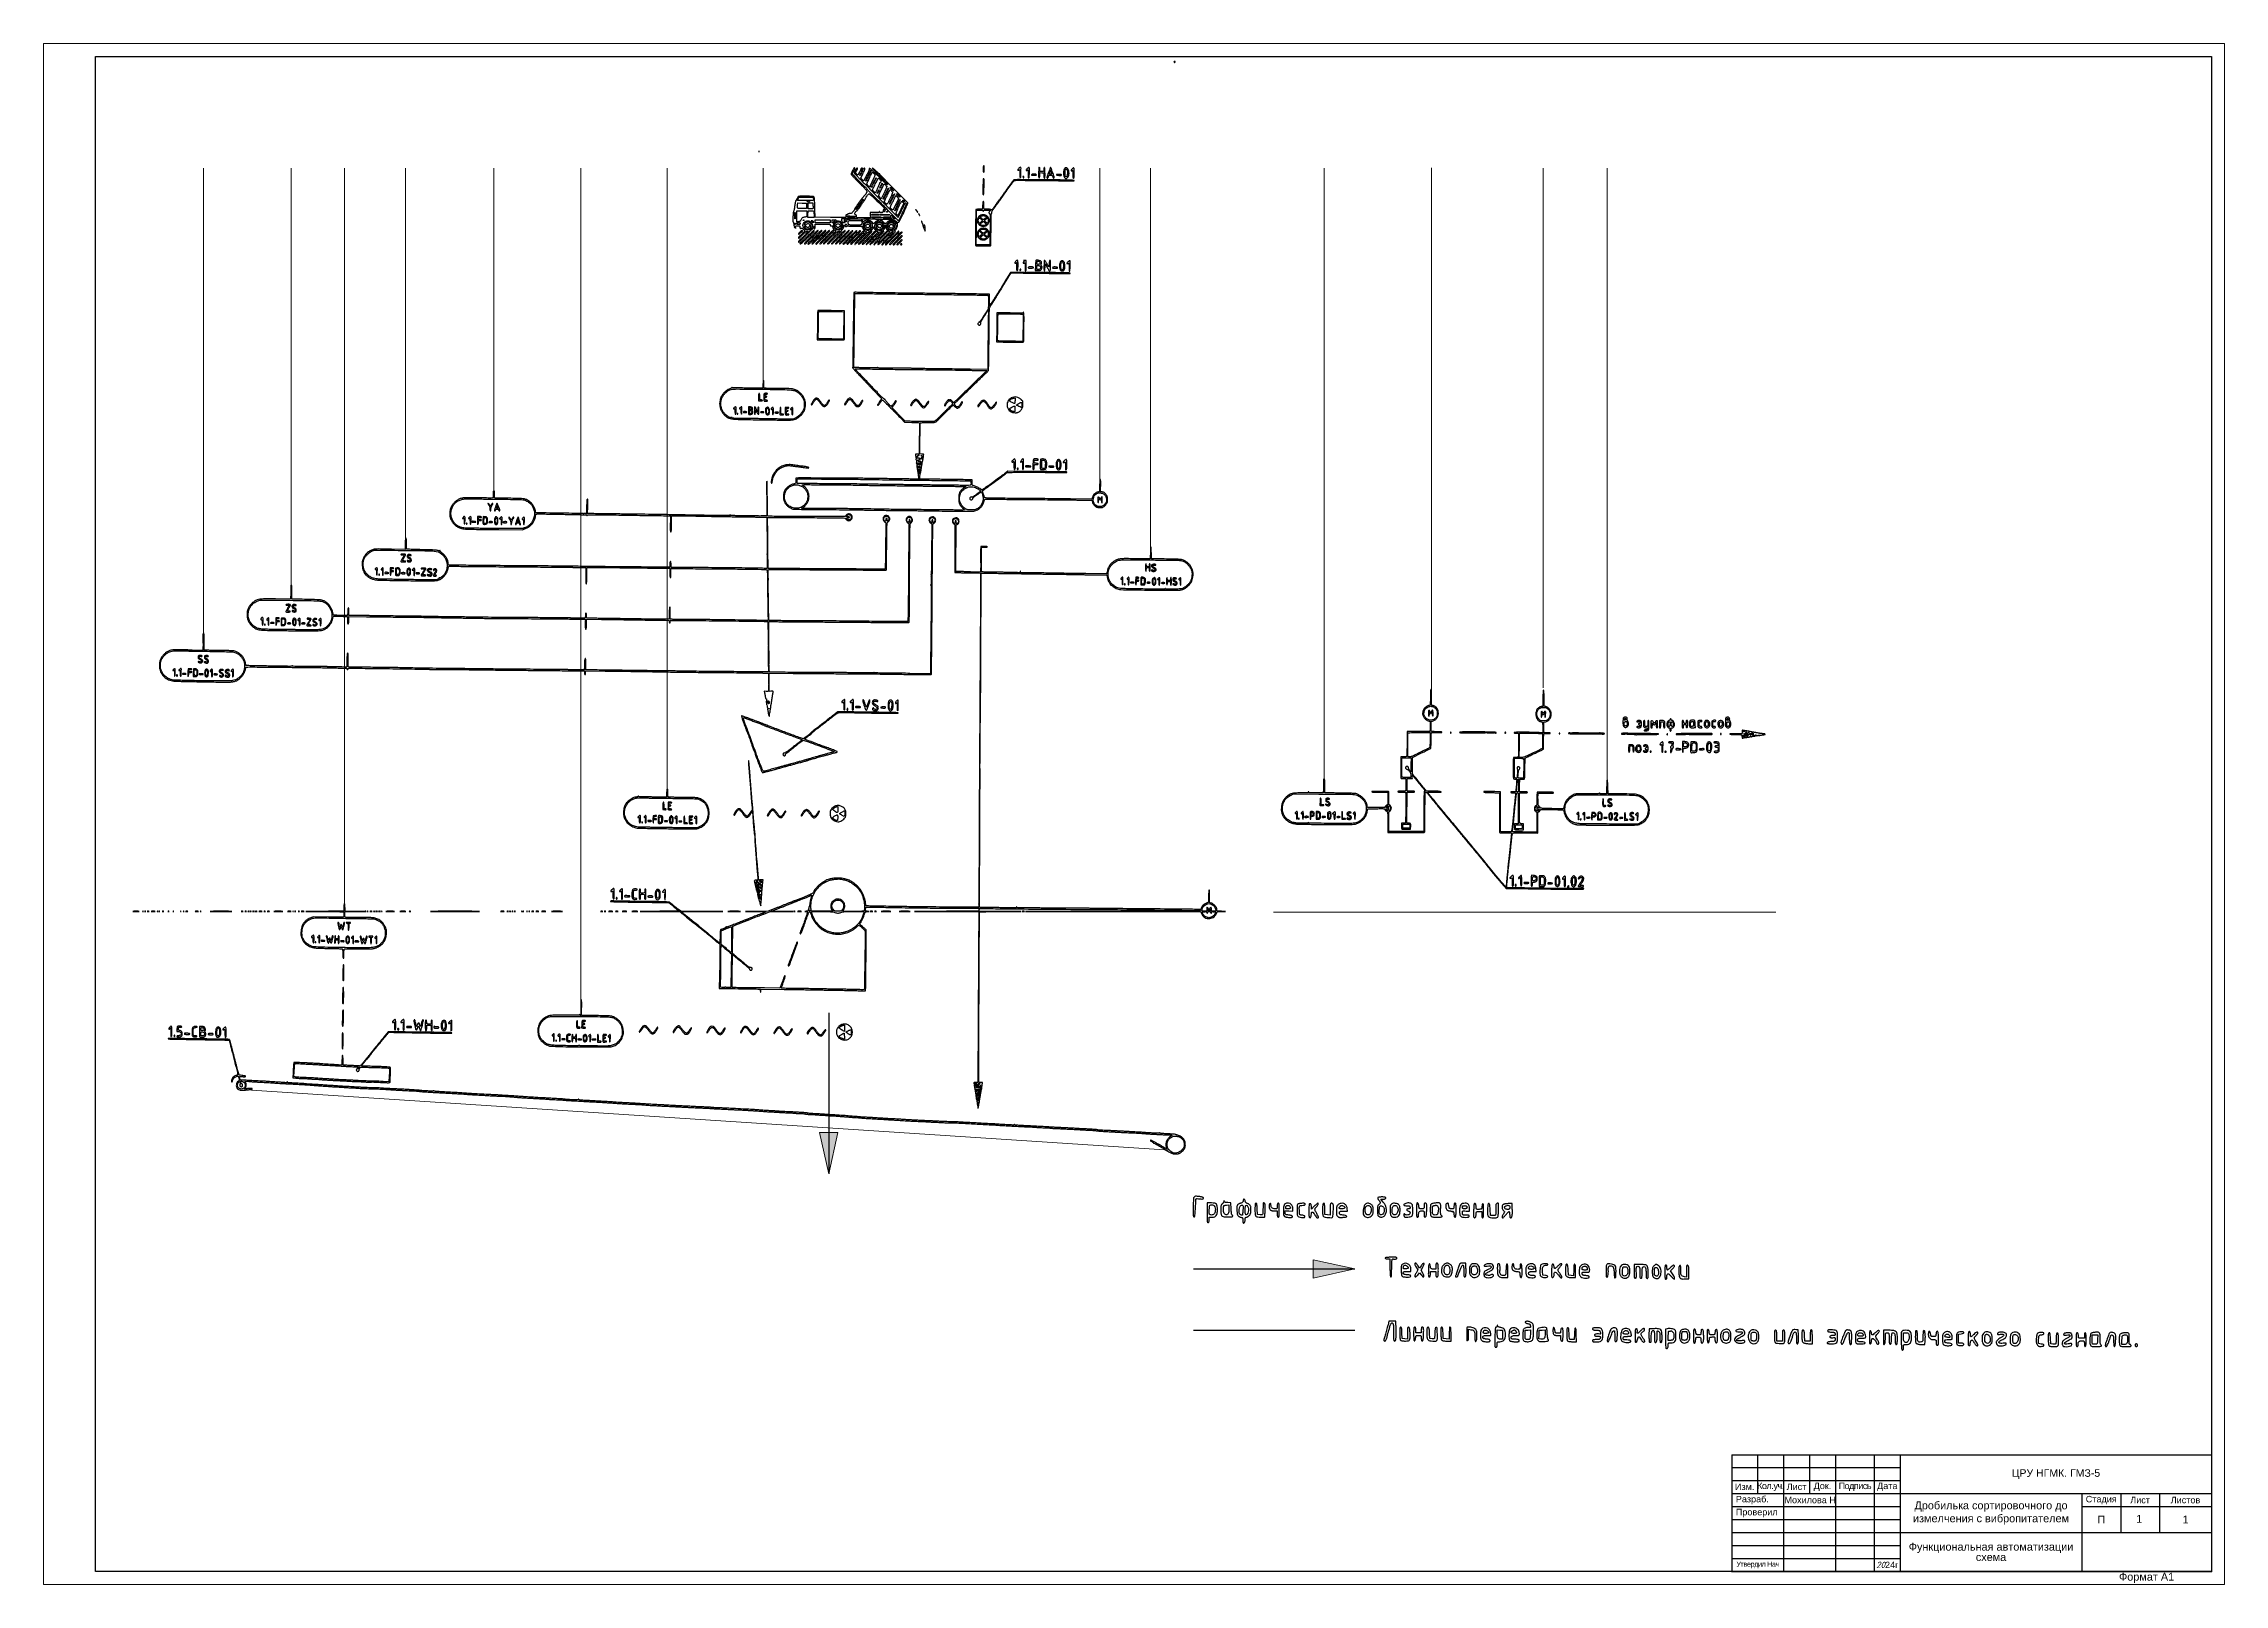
# Model space of a CAD drawing. Header units: millimetres. Extents: x 2712 to 3553, y 1367 to 1961.
import ezdxf

# ---------------------------------------------------------------- set-up
doc = ezdxf.new("R2010")
doc.units = ezdxf.units.MM
doc.styles.get("Standard").update_dxf_attribs({"font": 'arial.ttf'})
doc.styles.add('Аннотативный', font='arial.ttf')

msp = doc.modelspace()

# ---------------------------------------------------------------- texts
at = {"lineweight": 30}
msp.add_text('1', height=3, dxfattribs=at).set_placement((3519.32, 1390.31))
at = {"lineweight": 30, "attachment_point": 5}
for s, insert, char_height, width in [('Изм.', (3368.33, 1404.16), 2.5, 10), ('{\\T0.9;Кол.уч.}', (3378.33, 1404.16), 2.5, 10), ('Лист', (3388.33, 1404.16), 2.5, 10), ('Док.', (3398.33, 1404.16), 2.5, 10), ('{\\T0.9;Подпись}', (3410.83, 1404.16), 2.5, 15), ('Дата', (3423.33, 1404.16), 2.5, 10), ('Дробилька сортировочного до измелчения с вибропитателем', (3463.33, 1394.04), 3, 70), ('Стадия', (3505.83, 1399.04), 2.5, 15), ('Лист', (3520.83, 1399.04), 2.5, 15), ('Листов', (3538.33, 1399.04), 2.5, 20), ('1', (3538.36, 1391.54), 3, 20.0741), ('{\\fISOCPEUR|b0|i1|c238|p34;20}24г', (3423.33, 1374.04), 2.5, 10)]:
    msp.add_mtext(s, dxfattribs=dict(at, insert=insert, char_height=char_height, width=width))
at = {"color": 0, "ltscale": 100, "insert": (3488.36, 1409.04), "char_height": 2.9, "width": 120.0741, "attachment_point": 5, "line_spacing_factor": 0.7}
msp.add_mtext('{\\C256;ЦРУ НГМК. ГМЗ-5}', dxfattribs=at)
for s, insert, char_height, width, attachment_point in [('{\\fISOCPEUR|b0|i1|c238|p34; }Разраб.  ', (3363.33, 1399.04), 2.5, 20, 4), ('{\\fISOCPEUR|b0|i1|c238|p34; }Проверил  ', (3363.33, 1394.04), 2.5, 20, 4), ('П', (3505.83, 1391.54), 3, 15, 5), ('{\\T0.9;Утвердил Нач}', (3373.33, 1374.04), 2, 25.0412, 5)]:
    msp.add_mtext(s, dxfattribs=dict(insert=insert, char_height=char_height, width=width, attachment_point=attachment_point))
at = {"insert": (3383.68, 1399.04), "char_height": 2.5, "width": 20, "attachment_point": 4, "style": 'Аннотативный'}
msp.add_mtext('Мохилова Н', dxfattribs=at)
at = {"lineweight": 30, "insert": (3463.33, 1379.04), "char_height": 3, "width": 70, "attachment_point": 5, "line_spacing_factor": 0.8}
msp.add_mtext('Функциональная автоматизации схема ', dxfattribs=at)

# ---------------------------------------------------------------- blocks, each defined once
blk = doc.blocks.new('Формат А1 (2)')
at = {"lineweight": 20}
for p, q in [((2935.83, 433.69), (3776.83, 433.69)), ((2935.83, -160.31), (2935.83, 433.69)), ((3776.83, 433.69), (3776.83, -160.31)), ((3776.83, -160.31), (2935.83, -160.31))]:
    blk.add_line(p, q, dxfattribs=at)
at = {"lineweight": 30}
for p, q in [((2955.83, -155.31), (2955.83, 428.69)), ((2955.83, 428.69), (3771.83, 428.69)), ((3771.83, 428.69), (3771.83, -155.31)), ((3771.83, -155.31), (2955.83, -155.31))]:
    blk.add_line(p, q, dxfattribs=at)
at = {"lineweight": 30, "insert": (3746.83, -157.81), "char_height": 3, "width": 50, "attachment_point": 5}
blk.add_mtext('Формат А1', dxfattribs=at)

# ---------------------------------------------------------------- hatches: boundary and pattern name
at = {"lineweight": 15}
h = msp.add_hatch(color=256, dxfattribs=at)
h.set_gradient(color2=(0, 0, 0), tint=1)
h.paths.add_polyline_path([(3018.6, 1540.76), (3015.08, 1540.76), (3015.08, 1524.77)])
h.paths.add_polyline_path([(3015.08, 1524.77), (3015.08, 1540.76), (3011.57, 1540.76)])
h = msp.add_hatch(color=256, dxfattribs=at)
h.set_gradient(color2=(0, 0, 0), tint=1)
h.paths.add_polyline_path([(3201.94, 1491.67), (3201.94, 1488.16), (3217.93, 1488.16)])
h.paths.add_polyline_path([(3217.93, 1488.16), (3201.94, 1488.16), (3201.94, 1484.64)])

# ---------------------------------------------------------------- linework, layer by layer
for p, q in [((2774.01, 1733.36), (2774.01, 1912.49)), ((2807.85, 1751.7), (2807.85, 1912.49)), ((2828.34, 1629), (2828.34, 1912.49)), ((2851.93, 1769.76), (2851.93, 1912.49)), ((2885.97, 1788.2), (2885.97, 1912.49)), ((2919.51, 1589.71), (2919.51, 1912.49)), ((2952.74, 1673.1), (2952.74, 1912.49)), ((2989.79, 1830.56), (2989.79, 1912.49)), ((3119.62, 1792.08), (3119.62, 1912.49)), ((3139.2, 1766.36), (3139.2, 1912.49)), ((3206.19, 1676.94), (3206.19, 1912.49)), ((3247.53, 1711.25), (3247.53, 1912.61)), ((3290.63, 1712.15), (3290.63, 1912.49)), ((3315.31, 1676.66), (3315.31, 1912.49)), ((3186.57, 1625.66), (3380.32, 1625.66)), ((2790.53, 1557.15), (3146.51, 1533.9)), ((3015.08, 1524.77), (3011.57, 1540.76)), ((3018.6, 1540.76), (3011.57, 1540.76)), ((3015.08, 1524.77), (3018.6, 1540.76)), ((3217.93, 1488.16), (3201.94, 1491.67)), ((3201.94, 1491.67), (3201.94, 1484.64)), ((3217.93, 1488.16), (3201.94, 1484.64))]:
    msp.add_line(p, q, dxfattribs=at)
at = {"lineweight": 30}
for p, q in [((3015.08, 1586.87), (3015.08, 1524.77)), ((3155.83, 1488.16), (3217.93, 1488.16)), ((3155.83, 1464.58), (3217.93, 1464.58)), ((3548.33, 1426.54), (3548.33, 1371.54)), ((3373.33, 1416.54), (3373.33, 1401.57)), ((3383.32, 1416.54), (3383.32, 1371.42)), ((3393.33, 1416.54), (3393.33, 1401.56)), ((3403.33, 1416.54), (3403.33, 1371.54)), ((3418.33, 1416.54), (3418.33, 1371.54)), ((3428.33, 1416.54), (3548.33, 1416.54)), ((3428.33, 1416.54), (3428.33, 1371.54)), ((3363.33, 1406.54), (3428.33, 1406.54)), ((3363.33, 1401.54), (3428.33, 1401.54)), ((3428.33, 1401.54), (3548.33, 1401.54)), ((3498.33, 1396.54), (3548.33, 1396.54)), ((3428.33, 1386.54), (3548.33, 1386.54)), ((3548.33, 1371.54), (3363.33, 1371.54))]:
    msp.add_line(p, q, dxfattribs=at)
for p in [(3548.33, 1426.54), (3363.25, 1371.54)]:
    msp.add_line(p, (3548.33, 1371.54))
at = {"linetype": 'ByBlock', "lineweight": 30}
for p, q in [((3363.33, 1416.54), (3363.33, 1371.54)), ((3498.33, 1401.54), (3498.33, 1371.54)), ((3513.33, 1401.54), (3513.33, 1386.54)), ((3528.33, 1401.54), (3528.33, 1386.54))]:
    msp.add_line(p, q, dxfattribs=at)
at = {"lineweight": 25}
for p, q in [((3363.33, 1416.54), (3428.33, 1416.54)), ((3363.33, 1411.54), (3428.33, 1411.54)), ((3363.33, 1396.56), (3428.33, 1396.56)), ((3363.33, 1391.56), (3428.33, 1391.56)), ((3363.33, 1386.56), (3428.33, 1386.56)), ((3363.33, 1381.56), (3428.33, 1381.56)), ((3363.33, 1376.54), (3428.33, 1376.54))]:
    msp.add_line(p, q, dxfattribs=at)
for points in [[(3148.34, 1953.36, 0.191124), (3148.43, 1953.31, 0.139481), (3148.55, 1953.34, 0.123736), (3148.64, 1953.43, 0.139398), (3148.67, 1953.55, 0.156819), (3148.66, 1953.6, 0.097386), (3148.61, 1953.64, 0.079459), (3148.54, 1953.67, 0.06085), (3148.46, 1953.68, 0.103624), (3148.33, 1953.66, 0.202875), (3148.25, 1953.58, 0.1934), (3148.26, 1953.47, 0.094876)], [(2988.25, 1918.84, 0.108972), (2988.29, 1918.85, 0.182303), (2988.32, 1918.87, 0.161196), (2988.33, 1918.92, 0.082592), (2988.31, 1918.96, 0.029505), (2988.27, 1919.01, 0.035638), (2988.23, 1919.05, 0.038439), (2988.2, 1919.08, 0.151918), (2988.17, 1919.09, 0.210953), (2988.15, 1919.08, 0.081139), (2988.13, 1919.05, 0.061769), (2988.12, 1919.01, 0.042167), (2988.12, 1918.96, 0.105053), (2988.13, 1918.92, 0.099167), (2988.16, 1918.87, 0.09642), (2988.2, 1918.85, 0.093332)], [(3001.29, 1892.12, 0.027536), (3001.32, 1891.97, 0.026109), (3001.36, 1891.83, 0.027055), (3001.41, 1891.7, 0.077909), (3001.47, 1891.63, -0.111799), (3001.52, 1891.54, -0.026468), (3001.56, 1891.38, -0.025939), (3001.59, 1891.19, -0.023027), (3001.61, 1890.99, 0.029178), (3001.64, 1890.57, 0.050014), (3001.72, 1890.22, 0.118622), (3001.83, 1890.06, 0.47671), (3001.93, 1890.08, -0.202018), (3002.01, 1890.14, -0.015667), (3002.29, 1890.19, -0.019449), (3002.63, 1890.23, -0.013551), (3003.02, 1890.25, -0.004672), (3003.68, 1890.26, -0.082093), (3003.89, 1890.23, -0.278725), (3003.97, 1890.13, -0.085655), (3003.97, 1889.94, 0.059879), (3003.95, 1889.6, 0.167444), (3004.04, 1889.39, 0.218802), (3004.22, 1889.31, 0.103079), (3004.47, 1889.36, -0.083914), (3004.68, 1889.42, -0.137043), (3004.85, 1889.38, -0.072441), (3005.05, 1889.24, -0.011527), (3005.4, 1888.91), (3006, 1888.3), (3005.12, 1887.49, 0.002212), (3004.06, 1886.51, 0.020568), (3003.63, 1886.07, 0.050654), (3003.43, 1885.8, 0.228928), (3003.41, 1885.61, 0.420491), (3003.54, 1885.55, 0.072774), (3003.8, 1885.7, 0.020418), (3004.3, 1886.14, 0.001727), (3005.53, 1887.32, -0.008521), (3006.07, 1887.82, -0.035298), (3006.41, 1888.09, -0.061888), (3006.68, 1888.22, -0.118375), (3006.91, 1888.25, -0.13675), (3007.07, 1888.18, -0.368309), (3007.1, 1888.07, -0.06005), (3006.93, 1887.84, -0.003168), (3006.33, 1887.2, -0.004693), (3005.89, 1886.76, -0.002872), (3005.37, 1886.24, -0.002879), (3004.85, 1885.73, -0.005117), (3004.41, 1885.32, 0.016684), (3003.87, 1884.78, 0.048221), (3003.54, 1884.36, 0.13264), (3003.46, 1884.11, 0.425712), (3003.57, 1883.99, 0.199081), (3003.83, 1884.1, 0.000616), (3006.44, 1886.72, 0.000619), (3009.04, 1889.35, 0.197461), (3009.15, 1889.61, -0.067686), (3009.16, 1889.7, -0.052367), (3009.2, 1889.79, -0.053439), (3009.25, 1889.87, -0.081193), (3009.31, 1889.92, -0.061597), (3009.37, 1889.95, -0.291616), (3009.41, 1889.94, -0.231099), (3009.42, 1889.9, -0.044254), (3009.4, 1889.82, 0.129291), (3009.38, 1889.61, 0.077828), (3009.47, 1889.37, 0.098418), (3009.6, 1889.21, 0.322812), (3009.73, 1889.2, 0.202928), (3009.78, 1889.28, 0.017976), (3009.82, 1889.51, 0.021223), (3009.85, 1889.8, 0.014903), (3009.86, 1890.13), (3009.86, 1890.98), (3012.56, 1890.98, -0.002989), (3013.61, 1890.97, -0.004411), (3014.53, 1890.95, -0.002092), (3015.31, 1890.93, -0.082295), (3015.48, 1890.89, -0.093632), (3015.57, 1890.84, -0.066804), (3015.64, 1890.75, -0.064844), (3015.69, 1890.64, -0.076427), (3015.71, 1890.54, 0.092211), (3015.73, 1890.41, 0.161402), (3015.8, 1890.32, 0.110105), (3015.92, 1890.28, 0.031073), (3016.13, 1890.27, -0.033243), (3016.33, 1890.25, -0.085531), (3016.46, 1890.21, -0.13156), (3016.53, 1890.14, -0.144327), (3016.56, 1890.05, 0.100572), (3016.62, 1889.76, 0.017766), (3016.85, 1889.26, 0.011992), (3017.12, 1888.78, 0.268924), (3017.25, 1888.7, -0.09962), (3017.31, 1888.69, -0.020129), (3017.41, 1888.64, -0.020506), (3017.52, 1888.57, -0.017923), (3017.63, 1888.5, -0.159584), (3017.74, 1888.35, -0.217946), (3017.72, 1888.19, -0.056736), (3017.53, 1887.94, -0.004205), (3016.91, 1887.32, -0.0019), (3016.48, 1886.91, -0.001534), (3016.02, 1886.46, -0.00155), (3015.59, 1886.05, -0.003996), (3015.28, 1885.76, 0.008963), (3014.31, 1884.85, 0.018216), (3013.6, 1884.1, 0.015515), (3013.11, 1883.51, 0.503255), (3013.15, 1883.36, 0.27182), (3013.31, 1883.38, 0.005371), (3013.97, 1883.94, 0.009735), (3014.8, 1884.7, 0.003895), (3015.92, 1885.77, -0.002262), (3017.45, 1887.24, -0.019791), (3018.16, 1887.86, -0.047225), (3018.61, 1888.17, -0.124255), (3018.98, 1888.26), (3019.48, 1888.26), (3019.13, 1887.98, 0.006716), (3018.76, 1887.68, 0.016126), (3018.49, 1887.45, 0.009361), (3018.17, 1887.13, 0.001063), (3017.46, 1886.4, -0.001568), (3017, 1885.93, -0.001001), (3016.46, 1885.39, -0.001006), (3015.93, 1884.86, -0.001876), (3015.5, 1884.43, 0.005737), (3015.14, 1884.07, 0.008733), (3014.84, 1883.75, 0.004137), (3014.59, 1883.47, 0.181616), (3014.57, 1883.4, 0.530097), (3014.7, 1883.3, 0.068179), (3015.07, 1883.51, 0.024895), (3015.73, 1884.07, 0.004898), (3016.86, 1885.14, 0.000001), (3017.63, 1885.89, 0.000001), (3018.39, 1886.63, 0.000001), (3019.03, 1887.25, 0.000006), (3019.38, 1887.59, 0.01384), (3019.61, 1887.82, 0.01858), (3019.8, 1888.05, 0.0159), (3019.95, 1888.25, 0.152954), (3019.98, 1888.35, -0.125894), (3020.01, 1888.44, -0.021741), (3020.1, 1888.6, -0.022456), (3020.23, 1888.78, -0.018418), (3020.39, 1888.96, 0.040877), (3020.56, 1889.18, 0.032147), (3020.71, 1889.44, 0.032309), (3020.83, 1889.71, 0.042937), (3020.89, 1889.97), (3020.98, 1890.55), (3021.27, 1890.26, 0.106128), (3021.52, 1890.1, 0.102419), (3021.81, 1890.05, 0.108139), (3022.09, 1890.12, 0.131516), (3022.28, 1890.3, -0.124492), (3022.33, 1890.35, -0.110227), (3022.4, 1890.37, -0.093154), (3022.48, 1890.36, -0.064683), (3022.57, 1890.32, 0.075811), (3022.8, 1890.22, 0.050026), (3023.08, 1890.17, 0.013196), (3023.6, 1890.16, 0.000557), (3025.47, 1890.14), (3027.97, 1890.12), (3028.05, 1889.7, 0.099217), (3028.23, 1889.29, 0.03814), (3028.61, 1888.8, 0.037987), (3029.06, 1888.38, 0.107299), (3029.45, 1888.19, -0.448439), (3029.53, 1888.04, -0.084987), (3029.35, 1887.75, -0.021814), (3028.83, 1887.18, -0.001978), (3027.45, 1885.82, 0.00405), (3026.11, 1884.48, 0.021777), (3025.41, 1883.71, 0.05787), (3025.14, 1883.29, 0.556701), (3025.23, 1883.14, 0.187323), (3025.31, 1883.17, 0.001041), (3025.92, 1883.73, 0.004261), (3026.61, 1884.38, 0.00267), (3027.4, 1885.14, -0.000879), (3029.31, 1886.99, -0.011094), (3030.04, 1887.67, -0.030069), (3030.48, 1888.01, -0.08988), (3030.82, 1888.17, 0.102346), (3031.21, 1888.36, 0.031226), (3031.7, 1888.79, 0.028502), (3032.13, 1889.26, 0.171164), (3032.24, 1889.57, -0.051029), (3032.25, 1889.67, -0.048033), (3032.28, 1889.77, -0.051591), (3032.33, 1889.86, -0.104153), (3032.38, 1889.91, -0.250564), (3032.44, 1889.91, -0.166307), (3032.48, 1889.87, -0.08465), (3032.51, 1889.77, -0.036352), (3032.52, 1889.64, 0.132136), (3032.62, 1889.27, 0.044847), (3032.95, 1888.8, 0.045058), (3033.36, 1888.4, 0.11045), (3033.74, 1888.21, -0.028149), (3033.87, 1888.17, -0.039826), (3033.99, 1888.12, -0.045323), (3034.07, 1888.06, -0.221504), (3034.09, 1888.01, -0.191856), (3034.06, 1887.93, -0.001149), (3033.54, 1887.38, -0.004523), (3032.93, 1886.76, -0.002837), (3032.2, 1886.03, 0.001128), (3030.52, 1884.36, 0.014041), (3029.9, 1883.71, 0.034697), (3029.61, 1883.34, 0.294717), (3029.6, 1883.14, 0.416089), (3029.7, 1883.11, 0.025376), (3029.98, 1883.31, 0.022122), (3030.35, 1883.63, 0.007932), (3030.87, 1884.12, -0.00243), (3032.68, 1885.91, -0.015533), (3033.64, 1886.78, -0.02646), (3034.21, 1887.22, -0.469092), (3034.41, 1887.17, 0.004579), (3034.47, 1887.03, 0.545386), (3034.49, 1887.03, 0.223706), (3034.5, 1887.06, 0.002871), (3034.47, 1887.23, -0.107043), (3034.47, 1887.52, -0.136484), (3034.6, 1887.76, -0.094837), (3034.88, 1887.95, -0.033339), (3035.34, 1888.11, 0.087637), (3035.91, 1888.39, 0.076714), (3036.38, 1888.85, 0.076105), (3036.69, 1889.44, 0.083912), (3036.8, 1890.07, -0.022127), (3036.81, 1890.32, -0.040197), (3036.84, 1890.52, -0.05132), (3036.89, 1890.65, -0.286608), (3036.96, 1890.69, -0.167039), (3037.01, 1890.67, -0.15079), (3037.04, 1890.63, -0.107975), (3037.05, 1890.55, -0.061646), (3037.03, 1890.47, 0.132359), (3036.99, 1890.05, 0.052934), (3037.14, 1889.5, 0.05135), (3037.42, 1888.95, 0.076322), (3037.78, 1888.55, 0.015943), (3037.99, 1888.39, 0.019632), (3038.19, 1888.25, 0.018393), (3038.37, 1888.15, 0.118938), (3038.47, 1888.13, -0.057962), (3038.54, 1888.12, -0.077145), (3038.6, 1888.1, -0.095946), (3038.64, 1888.06, -0.163593), (3038.65, 1888.02, -0.192648), (3038.62, 1887.95, -0.000908), (3038.05, 1887.35, -0.004014), (3037.39, 1886.67, -0.002505), (3036.6, 1885.88, -0.001959), (3035.33, 1884.64, -0.026988), (3034.85, 1884.22, -0.145861), (3034.61, 1884.12, -0.384019), (3034.48, 1884.22, -0.164074), (3034.52, 1884.5, -0.053384), (3034.74, 1884.84, -0.024529), (3035.2, 1885.37, -0.003556), (3036.21, 1886.38, 0.003676), (3037.11, 1887.3, 0.020023), (3037.58, 1887.82, 0.041051), (3037.8, 1888.12, 0.507071), (3037.75, 1888.24, 0.206343), (3037.56, 1888.2, 0.023467), (3037.21, 1887.94, 0.019597), (3036.72, 1887.51, 0.006359), (3036.04, 1886.84, -0.002762), (3035.15, 1885.95, -0.03712), (3034.8, 1885.66, -0.202926), (3034.62, 1885.62, -0.294879), (3034.51, 1885.72, -0.129622), (3034.51, 1885.94, -0.079751), (3034.61, 1886.18, -0.040672), (3034.86, 1886.5, -0.008029), (3035.36, 1887.02, 0.005226), (3036, 1887.69, 0.039894), (3036.27, 1888.02, 0.197648), (3036.3, 1888.19, 0.361794), (3036.2, 1888.27, 0.194811), (3035.82, 1888.11, 0.001587), (3033.43, 1885.77, 0.001128), (3031.03, 1883.38, 0.41688), (3031.03, 1883.16, 0.360695), (3031.15, 1883.15, 0.015093), (3031.53, 1883.43, 0.01692), (3032.04, 1883.86, 0.006083), (3032.74, 1884.5, -0.002387), (3033.72, 1885.43, -0.036796), (3034.08, 1885.72, -0.240873), (3034.25, 1885.74, -0.283037), (3034.35, 1885.61, -0.112059), (3034.33, 1885.38, -0.067833), (3034.2, 1885.12, -0.038217), (3033.94, 1884.8, -0.008944), (3033.46, 1884.29, 0.011368), (3032.92, 1883.72, 0.041246), (3032.62, 1883.32, 0.121304), (3032.54, 1883.1, 0.443793), (3032.63, 1883, 0.170885), (3032.7, 1883.02, 0.005741), (3032.91, 1883.21, 0.010272), (3033.17, 1883.43, 0.006912), (3033.45, 1883.71, -0.00567), (3033.73, 1883.98, -0.008516), (3033.98, 1884.2, -0.004245), (3034.2, 1884.39, -0.16184), (3034.25, 1884.42, -0.437978), (3034.34, 1884.33, -0.035181), (3034.31, 1883.97, -0.034606), (3034.23, 1883.59, -0.182617), (3034.1, 1883.43, 0.083981), (3034.04, 1883.37, 0.093076), (3034, 1883.3, 0.100512), (3033.99, 1883.22, 0.116453), (3034.01, 1883.15, 0.403241), (3034.21, 1883.1, 0.046115), (3034.62, 1883.39, 0.017933), (3035.35, 1884.05, 0.001843), (3037.01, 1885.68, -0.005353), (3038.38, 1887.01, -0.025279), (3039.22, 1887.72, -0.046754), (3039.75, 1888.06, -0.389945), (3040, 1887.99, -0.335127), (3039.99, 1887.91, -0.001524), (3039.38, 1887.24, -0.006086), (3038.66, 1886.48, -0.003704), (3037.79, 1885.6, 0.003066), (3036.41, 1884.2, 0.022633), (3035.79, 1883.5, 0.080896), (3035.58, 1883.14, 0.52388), (3035.68, 1883, 0.198374), (3035.93, 1883.1, 0.000697), (3038.31, 1885.48, 0.000698), (3040.68, 1887.86, 0.198001), (3040.79, 1888.11, 0.107698), (3040.78, 1888.17, 0.099588), (3040.74, 1888.22, 0.095689), (3040.68, 1888.26, 0.091005), (3040.62, 1888.27, -0.435112), (3040.59, 1888.3, -0.104906), (3040.61, 1888.39, -0.047839), (3040.7, 1888.51, -0.020967), (3040.83, 1888.67, 0.038164), (3040.98, 1888.85, 0.02676), (3041.13, 1889.08, 0.027119), (3041.24, 1889.32, 0.049676), (3041.3, 1889.52, -0.02461), (3041.35, 1889.7, -0.036365), (3041.4, 1889.85, -0.040194), (3041.47, 1889.95, -0.247075), (3041.52, 1889.98, 0.351442), (3041.57, 1890.02, 0.018539), (3041.61, 1890.23, 0.022508), (3041.64, 1890.51, 0.0137), (3041.64, 1890.84, -0.008428), (3041.65, 1891.33, -0.07247), (3041.69, 1891.55, -0.1896), (3041.78, 1891.65, -0.125199), (3041.93, 1891.69, 0.21239), (3042.12, 1891.77, 0.039564), (3042.35, 1892.08, 0.023517), (3042.66, 1892.62, 0.005024), (3043.16, 1893.58, 0.00244), (3043.53, 1894.35, 0.002656), (3043.89, 1895.1, 0.002492), (3044.2, 1895.75, 0.013067), (3044.35, 1896.11, -0.006379), (3044.48, 1896.43, -0.002253), (3044.68, 1896.89, -0.002236), (3044.9, 1897.39, -0.002625), (3045.12, 1897.87, 0.003177), (3045.32, 1898.3, 0.004754), (3045.48, 1898.68, 0.002092), (3045.62, 1899.01, 0.098472), (3045.63, 1899.08, 0.19172), (3045.61, 1899.15, 0.001305), (3045.18, 1899.6, 0.00483), (3044.67, 1900.12, 0.003039), (3044.07, 1900.71, -0.000623), (3042.75, 1902.02, -0.00175), (3041.82, 1902.94, -0.001066), (3040.69, 1904.07, -0.000119), (3038.12, 1906.67, -0.002683), (3036.85, 1907.97, -0.004283), (3035.78, 1909.1, -0.001043), (3034.85, 1910.09, -0.18924), (3034.8, 1910.22, 0.051576), (3034.8, 1910.28, 0.154945), (3034.77, 1910.32, 0.259366), (3034.74, 1910.33, 0.130759), (3034.7, 1910.31, -0.380725), (3034.63, 1910.3, -0.006922), (3034.29, 1910.58, -0.013318), (3033.89, 1910.93, -0.008029), (3033.44, 1911.37, 0.00936), (3032.94, 1911.85, 0.019324), (3032.52, 1912.2, 0.01842), (3032.19, 1912.44, 0.202154), (3032.03, 1912.48, 0.569109), (3032, 1912.37, 0.008228), (3032.53, 1911.76, 0.010241), (3033.35, 1910.9, 0.002872), (3034.66, 1909.58, -0.001512), (3036.56, 1907.67, -0.014531), (3037.34, 1906.84, -0.03165), (3037.71, 1906.36, -0.426958), (3037.67, 1906.17, -0.344282), (3037.45, 1906.19, -0.002853), (3036.17, 1907.45, -0.00381), (3034.93, 1908.71, -0.195285), (3034.8, 1909.02, 0.057166), (3034.79, 1909.1, 0.123102), (3034.77, 1909.15, 0.190578), (3034.73, 1909.17, 0.164647), (3034.68, 1909.16, -0.324765), (3034.6, 1909.17, -0.003006), (3034.08, 1909.61, -0.008571), (3033.49, 1910.14, -0.005261), (3032.8, 1910.79, 0.006557), (3031.76, 1911.78, 0.028467), (3031.1, 1912.32, 0.128637), (3030.8, 1912.44, 0.552463), (3030.71, 1912.32, -0.124071), (3030.72, 1912.21, -0.020611), (3030.68, 1912.02, -0.021522), (3030.61, 1911.78, -0.017581), (3030.51, 1911.54, -0.011915), (3030.05, 1910.52, -0.00485), (3029.38, 1909.16, -0.000768), (3028.64, 1907.71, -0.281654), (3028.54, 1907.65, -0.169807), (3028.48, 1907.67, -0.009198), (3028.34, 1907.79, -0.013488), (3028.16, 1907.95, -0.009368), (3027.98, 1908.14), (3027.51, 1908.62), (3028.25, 1910.31, 0.001541), (3028.88, 1911.78, 0.033701), (3029.04, 1912.23, 0.217318), (3029.01, 1912.41, 0.251231), (3028.85, 1912.5, 0.155955), (3028.61, 1912.42, 0.07978), (3028.38, 1912.2, 0.054908), (3028.17, 1911.82, 0.024127), (3027.96, 1911.29, -0.015688), (3027.89, 1911.08, -0.037423), (3027.81, 1910.93, -0.089685), (3027.76, 1910.86, -0.523604), (3027.72, 1910.88, -0.131386), (3027.71, 1910.97, -0.014513), (3027.77, 1911.2, -0.016904), (3027.85, 1911.47, -0.012918), (3027.95, 1911.75, 0.007365), (3028.11, 1912.18, 0.070391), (3028.15, 1912.37, 0.195074), (3028.11, 1912.48, 0.125318), (3028, 1912.56, 0.185959), (3027.81, 1912.56, 0.149193), (3027.65, 1912.43, 0.03855), (3027.44, 1912.08, 0.002567), (3026.94, 1911.03), (3026.34, 1909.79), (3025.88, 1910.23), (3025.43, 1910.67), (3025.84, 1911.58, 0.002647), (3026.17, 1912.31, 0.070629), (3026.23, 1912.52, 0.529963), (3026.16, 1912.57, 0.061561), (3025.96, 1912.49, 0.13423), (3025.74, 1912.28, 0.013653), (3025.37, 1911.64, 0.014918), (3025.05, 1910.98, 0.108269), (3024.97, 1910.64, 0.191596), (3025, 1910.56, 0.000636), (3025.71, 1909.81, 0.00334), (3026.53, 1908.96, 0.002071), (3027.5, 1907.98, -0.000376), (3028.56, 1906.9, -0.000333), (3029.67, 1905.78, -0.000334), (3030.67, 1904.77, -0.00102), (3031.34, 1904.08, 0.002616), (3032.12, 1903.3, 0.000421), (3033.63, 1901.78, 0.000465), (3035.42, 1899.99, 0.000408), (3037.29, 1898.13), (3041.93, 1893.52), (3043.21, 1896.16, 0.001985), (3043.7, 1897.18, 0.003102), (3044.12, 1898.07, 0.000878), (3044.47, 1898.84, 0.107412), (3044.49, 1898.94, -0.12376), (3044.53, 1899.09, -0.257853), (3044.63, 1899.15, -0.192468), (3044.76, 1899.11, -0.080377), (3044.88, 1898.97, -0.067862), (3044.95, 1898.82, -0.092971), (3044.96, 1898.68, -0.072853), (3044.92, 1898.52, -0.02755), (3044.83, 1898.3, 0.012031), (3044.72, 1898.09, 0.004574), (3044.59, 1897.8, 0.004527), (3044.45, 1897.48, 0.005525), (3044.33, 1897.18, -0.015119), (3044.02, 1896.46, -0.001145), (3043.11, 1894.55, -0.000282), (3042.12, 1892.46, -0.079348), (3042.01, 1892.3, -0.423184), (3041.91, 1892.3, -0.000107), (3038.34, 1895.91, -0.000248), (3034.84, 1899.46, -0.110578), (3034.66, 1899.74, 0.041143), (3034.62, 1899.83, 0.064674), (3034.57, 1899.9, 0.089921), (3034.53, 1899.93, 0.229119), (3034.48, 1899.93, -0.31467), (3034.33, 1899.96, -0.000856), (3032.71, 1901.53, -0.005191), (3031.23, 1903.01, -0.014684), (3030.24, 1904.07, 0.002913), (3029.93, 1904.43, 0.003639), (3029.63, 1904.76, 0.00295), (3029.38, 1905.03, 0.027922), (3029.27, 1905.14, -0.022177), (3028.42, 1905.92, -0.00216), (3026.48, 1907.91, -0.000375), (3024.33, 1910.13, -0.194473), (3024.26, 1910.3, -0.098577), (3024.28, 1910.41, -0.006963), (3024.4, 1910.71, -0.00962), (3024.57, 1911.05, -0.007097), (3024.76, 1911.43, 0.01418), (3025.05, 1912.01, 0.066298), (3025.16, 1912.36, 0.18782), (3025.12, 1912.56, 0.253853), (3024.96, 1912.64, 0.272731), (3024.83, 1912.56, 0.004123), (3024.39, 1911.74, 0.011028), (3023.98, 1910.94, 0.036044), (3023.77, 1910.39, 0.232631), (3023.81, 1910.11, 0.02663), (3024.22, 1909.59, 0.014674), (3025.01, 1908.74, 0.001916), (3026.74, 1907, -0.001533), (3028.67, 1905.06, -0.01876), (3029.37, 1904.29, -0.053365), (3029.69, 1903.83, -0.151491), (3029.77, 1903.44, -0.058659), (3029.71, 1903.22, -0.028582), (3029.6, 1902.94, -0.027504), (3029.44, 1902.67, -0.031816), (3029.26, 1902.42, 0.000238), (3029.06, 1902.17, 0.000137), (3028.81, 1901.88, 0.000137), (3028.56, 1901.58, 0.00023), (3028.35, 1901.33, -0.002708), (3028.16, 1901.09, -0.002439), (3027.95, 1900.86, -0.002443), (3027.77, 1900.65, -0.007726), (3027.64, 1900.51, 0.015283), (3027.55, 1900.4, 0.019659), (3027.47, 1900.29, 0.01782), (3027.41, 1900.2, 0.136564), (3027.39, 1900.15, -0.147485), (3027.38, 1900.1, -0.008563), (3027.28, 1899.96, -0.012404), (3027.15, 1899.79, -0.008766), (3027, 1899.6, 0.010992), (3026.83, 1899.4, 0.007644), (3026.65, 1899.16, 0.007714), (3026.49, 1898.92, 0.015771), (3026.36, 1898.73, -0.011263), (3026.23, 1898.52, -0.003513), (3026.02, 1898.21, -0.003509), (3025.79, 1897.87, -0.003866), (3025.56, 1897.54, 0.010729), (3025.34, 1897.23, 0.016536), (3025.18, 1896.96, 0.011), (3025.05, 1896.73, 0.262089), (3025.06, 1896.66, -0.277095), (3025.06, 1896.59, -0.011203), (3024.92, 1896.36, -0.016846), (3024.73, 1896.09, -0.010817), (3024.5, 1895.8, -0.01286), (3024.11, 1895.34, -0.075989), (3023.87, 1895.14, -0.09402), (3023.6, 1895.05, -0.024951), (3023.15, 1895, 0.015113), (3022.8, 1894.97, 0.051614), (3022.58, 1894.92, 0.095813), (3022.45, 1894.84, 0.219395), (3022.4, 1894.75, -0.150712), (3022.38, 1894.66, -0.112356), (3022.31, 1894.6, -0.083794), (3022.19, 1894.55, -0.047664), (3022.05, 1894.54, 0.050945), (3021.85, 1894.52, 0.189837), (3021.75, 1894.45, 0.13389), (3021.7, 1894.32, 0.021099), (3021.69, 1894.04), (3021.69, 1893.54), (3015.8, 1893.56), (3009.9, 1893.58), (3009.82, 1894.88, -0.004718), (3009.79, 1895.49, -0.0023), (3009.76, 1896.28, -0.002281), (3009.74, 1897.1, -0.003298), (3009.73, 1897.82, 0.006156), (3009.7, 1899.3, 0.014548), (3009.63, 1900.39, 0.013855), (3009.53, 1901.2, 0.158699), (3009.39, 1901.48, 0.172625), (3009.22, 1901.56, 0.007841), (3008.57, 1901.62, 0.010116), (3007.68, 1901.67, 0.003702), (3006.41, 1901.71, 0.004755), (3004.34, 1901.74, 0.060834), (3003.57, 1901.65, 0.166659), (3003.16, 1901.38, 0.091245), (3002.88, 1900.85, -0.023977), (3002.8, 1900.63, -0.023462), (3002.69, 1900.42, -0.02412), (3002.59, 1900.25, -0.076726), (3002.5, 1900.14, 0.151947), (3002.39, 1899.99, 0.014734), (3002.27, 1899.55, 0.015374), (3002.14, 1898.94, 0.007077), (3002.01, 1898.15, -0.005818), (3001.9, 1897.43, -0.007763), (3001.78, 1896.78, -0.005682), (3001.66, 1896.24, -0.076045), (3001.58, 1896.05, 0.109457), (3001.46, 1895.68, 0.00425), (3001.34, 1894.23, 0.007027), (3001.26, 1892.83, 0.044997)], [(3027.27, 1910.28, -0.023888), (3027.34, 1910.42, -0.032472), (3027.42, 1910.54, -0.033918), (3027.5, 1910.62, -0.1981), (3027.55, 1910.64, -0.482556), (3027.61, 1910.57, -0.024232), (3027.51, 1910.22, -0.026436), (3027.37, 1909.86, -0.147815), (3027.24, 1909.71, -0.299122), (3027.15, 1909.71, -0.26233), (3027.11, 1909.79, -0.069926), (3027.16, 1909.99, -0.020964)], [(3029.73, 1908.42, 0.003262), (3030.07, 1909.16, 0.002826), (3030.43, 1909.95, 0.002872), (3030.74, 1910.66, 0.007648), (3030.95, 1911.18, -0.021897), (3031.03, 1911.36, -0.030928), (3031.12, 1911.51, -0.031518), (3031.2, 1911.62, -0.21812), (3031.26, 1911.64, -0.040527), (3031.31, 1911.64, -0.0599), (3031.35, 1911.63, -0.078774), (3031.37, 1911.61, -0.21707), (3031.38, 1911.59, -0.109057), (3031.32, 1911.3, -0.001189), (3030.46, 1909.47, -0.000571), (3029.57, 1907.58, -0.290057), (3029.47, 1907.51, -0.368721), (3029.41, 1907.56, -0.110441), (3029.42, 1907.69, -0.034636), (3029.51, 1907.93, -0.005058)], [(3030.74, 1908.58, -0.00309), (3031.1, 1909.4, -0.004554), (3031.43, 1910.11, -0.002185), (3031.72, 1910.72, -0.083796), (3031.8, 1910.84, -0.222722), (3031.9, 1910.87, -0.097226), (3032.04, 1910.83, -0.054683), (3032.22, 1910.71, -0.018101), (3032.45, 1910.5, -0.011746), (3032.64, 1910.31, -0.016295), (3032.8, 1910.13, -0.012787), (3032.93, 1909.97, -0.160793), (3032.95, 1909.9, -0.102655), (3032.91, 1909.69, -0.00435), (3032.6, 1909.01, -0.006074), (3032.18, 1908.1, -0.002325), (3031.56, 1906.84), (3030.77, 1905.25), (3030.3, 1905.77, -0.00737), (3030.11, 1905.98, -0.010676), (3029.96, 1906.17, -0.006593), (3029.84, 1906.33, -0.150392), (3029.82, 1906.39, -0.108233), (3029.83, 1906.45, -0.000553), (3030.09, 1907.07, -0.00245), (3030.38, 1907.77, -0.001546)], [(3074.68, 1911.38, 0.02953), (3074.71, 1911.19, 0.065355), (3074.76, 1911.06, 0.10971), (3074.82, 1910.98, 0.249959), (3074.9, 1910.97, 0.312011), (3075.06, 1911.19, 0.012935), (3075.08, 1912.23, 0.012667), (3075.04, 1913.26, 0.396088), (3074.87, 1913.42, 0.358625), (3074.73, 1913.31, 0.025721), (3074.66, 1912.81, 0.027794), (3074.64, 1912.14, 0.018793)], [(3088.17, 1911.7), (3088.27, 1911.74), (3088.39, 1911.79, 0.0016), (3088.51, 1911.83), (3088.6, 1911.87, -0.364122), (3088.71, 1911.84, -0.104811), (3088.78, 1911.66, -0.031364), (3088.81, 1911.25, -0.003845), (3088.82, 1910.36, 0.00497), (3088.82, 1909.57, 0.023908), (3088.85, 1909.12, 0.044635), (3088.91, 1908.87, 0.422083), (3088.99, 1908.83, 0.310863), (3089.16, 1909.04, 0.004177), (3089.22, 1910.78, 0.005236), (3089.25, 1912.49, 0.200697), (3089.11, 1912.84, 0.226248), (3089.01, 1912.87, 0.094452), (3088.87, 1912.83, 0.053865), (3088.69, 1912.71, 0.018309), (3088.46, 1912.5, 0.032077), (3088.14, 1912.15, 0.082669), (3087.98, 1911.85, 0.330194), (3088.02, 1911.72, 0.26133)], [(3090.05, 1909.04, 0.081181), (3090.14, 1908.85, 0.281864), (3090.25, 1908.8, 0.290346), (3090.35, 1908.88, 0.083372), (3090.38, 1909.08, 0.072314), (3090.37, 1909.19, 0.08892), (3090.32, 1909.28, 0.10214), (3090.25, 1909.34, 0.130775), (3090.17, 1909.36, 0.015718), (3090.09, 1909.36, 0.028968), (3090.02, 1909.35, 0.03356), (3089.98, 1909.34, 0.450277), (3089.97, 1909.33, -0.036526), (3089.98, 1909.3, -0.002306), (3090, 1909.23, -0.003384), (3090.03, 1909.14, -0.002507)], [(3091.42, 1911.64, 0.073375), (3091.51, 1911.65, 0.038655), (3091.61, 1911.69, 0.037433), (3091.7, 1911.75, 0.047088), (3091.78, 1911.81, -0.454094), (3091.89, 1911.81, -0.139486), (3091.96, 1911.63, -0.025402), (3091.98, 1911.13, -0.002355), (3091.97, 1909.89, 0.005437), (3091.97, 1909.24, 0.051995), (3092, 1908.97, 0.181616), (3092.07, 1908.85, 0.209582), (3092.2, 1908.82, 0.242083), (3092.34, 1908.93, 0.072159), (3092.42, 1909.19, 0.027476), (3092.46, 1909.69, 0.003232), (3092.49, 1910.82, 0.002605), (3092.51, 1912.02, 0.030787), (3092.48, 1912.49, 0.108985), (3092.41, 1912.7, 0.261553), (3092.27, 1912.78, 0.156546), (3092.01, 1912.7, 0.033757), (3091.65, 1912.4, 0.03322), (3091.32, 1912.05, 0.172132), (3091.24, 1911.81, 0.107954), (3091.25, 1911.75, 0.099625), (3091.29, 1911.69, 0.095617), (3091.35, 1911.66, 0.090785)], [(3094.23, 1909.79, 0.008496), (3094.72, 1909.8, 0.037286), (3095.01, 1909.83, 0.084369), (3095.16, 1909.88, 0.356951), (3095.19, 1909.97, 0.27673), (3094.93, 1910.19, 0.043174), (3094.23, 1910.25, 0.043169), (3093.53, 1910.19, 0.275261), (3093.27, 1909.96, 0.366623), (3093.3, 1909.88, 0.077154), (3093.46, 1909.83, 0.036028), (3093.75, 1909.8, 0.008718)], [(3096.04, 1909.29, 0.00674), (3096.07, 1909.17, 0.004817), (3096.1, 1909.03, 0.004864), (3096.14, 1908.9, 0.010382), (3096.17, 1908.8, 0.39691), (3096.28, 1908.74, 0.257874), (3096.39, 1908.85, 0.051687), (3096.48, 1909.29, 0.0218), (3096.51, 1909.9), (3096.51, 1910.8), (3097.26, 1910.76), (3098.01, 1910.72), (3098.05, 1909.68, 0.016715), (3098.1, 1909.03, 0.098291), (3098.2, 1908.71, 0.562135), (3098.32, 1908.7, 0.087852), (3098.44, 1908.97, 0.063651), (3098.52, 1909.66, 0.009253), (3098.48, 1911.07, 0.003816), (3098.39, 1912.57, 0.305814), (3098.26, 1912.75, 0.290665), (3098.18, 1912.73, 0.123711), (3098.12, 1912.63, 0.053251), (3098.09, 1912.43, 0.013668), (3098.08, 1912.1, -0.03456), (3098.04, 1911.6, -0.180493), (3097.92, 1911.36, -0.156528), (3097.65, 1911.24, -0.024319), (3097.07, 1911.21), (3096.51, 1911.21), (3096.51, 1911.99, 0.025669), (3096.49, 1912.45, 0.069221), (3096.41, 1912.77, 0.243011), (3096.3, 1912.87, 0.328469), (3096.18, 1912.82, 0.123594), (3096.11, 1912.59, 0.001768), (3096.05, 1911.12, 0.003052), (3096, 1909.72, 0.06149)], [(3099.31, 1908.74, 0.139195), (3099.45, 1908.67, 0.255384), (3099.57, 1908.7, 0.107838), (3099.69, 1908.87, 0.020509), (3099.81, 1909.22, -0.021851), (3099.93, 1909.57, -0.152237), (3100.04, 1909.72, -0.132643), (3100.23, 1909.78, -0.015129), (3100.66, 1909.79, -0.015129), (3101.1, 1909.78, -0.132643), (3101.28, 1909.72, -0.152237), (3101.39, 1909.57, -0.021851), (3101.52, 1909.22, 0.026502), (3101.65, 1908.86, 0.124736), (3101.78, 1908.68, 0.349031), (3101.9, 1908.68, 0.136337), (3102, 1908.83, 0.170228), (3102.01, 1909.18, 0.003515), (3101.46, 1910.86, 0.002848), (3100.87, 1912.56, 0.23332), (3100.68, 1912.75, 0.08759), (3100.61, 1912.76, 0.127631), (3100.55, 1912.74, 0.141214), (3100.52, 1912.7, 0.117869), (3100.5, 1912.64, -0.08322), (3100.48, 1912.53, -0.002298), (3100.31, 1912.04, -0.004672), (3100.11, 1911.48, -0.003183), (3099.86, 1910.84, 0.003358), (3099.44, 1909.75, 0.02594), (3099.28, 1909.23, 0.061567), (3099.24, 1908.93, 0.20141)], [(3100.54, 1911.36, -0.007007), (3100.63, 1911.58, -0.227568), (3100.67, 1911.62, -0.374072), (3100.71, 1911.6, -0.013737), (3100.78, 1911.43, -0.016412), (3100.83, 1911.29, -0.006633), (3100.89, 1911.09, -0.006555), (3100.95, 1910.88, -0.008272), (3100.99, 1910.68, -0.017336), (3101.05, 1910.39, -0.197367), (3101.02, 1910.28, -0.216358), (3100.92, 1910.23, -0.021142), (3100.65, 1910.22, -0.020216), (3100.39, 1910.23, -0.193778), (3100.29, 1910.28, -0.217789), (3100.26, 1910.38, -0.026002), (3100.31, 1910.61, -0.009642), (3100.35, 1910.79, -0.005915), (3100.41, 1910.99, -0.005929), (3100.48, 1911.19, -0.010517)], [(3103.82, 1909.75, 0.014794), (3104.17, 1909.73, 0.02009), (3104.48, 1909.73, 0.017431), (3104.74, 1909.75, 0.166466), (3104.84, 1909.8, 0.174395), (3104.9, 1909.92, 0.342787), (3104.84, 1910.01, 0.071823), (3104.61, 1910.06, 0.007929), (3104.06, 1910.08, 0.003794), (3103.41, 1910.1, 0.033246), (3103.12, 1910.09, 0.100315), (3102.98, 1910.04, 0.27053), (3102.93, 1909.95, 0.331823), (3102.96, 1909.9, 0.015878), (3103.19, 1909.84, 0.020713), (3103.47, 1909.79, 0.012821)], [(3105.78, 1909.45, 0.068725), (3106.02, 1908.92, 0.129781), (3106.37, 1908.6, 0.181906), (3106.75, 1908.55, 0.156286), (3107.09, 1908.76, 0.078224), (3107.52, 1909.43, 0.069813), (3107.74, 1910.23, 0.068528), (3107.73, 1911.08, 0.070443), (3107.49, 1911.88, 0.126218), (3106.92, 1912.6, 0.325215), (3106.29, 1912.61, 0.182328), (3105.79, 1911.87, 0.06262), (3105.65, 1910.57, 0.01397), (3105.66, 1910.27, 0.011675), (3105.69, 1909.95, 0.011842), (3105.73, 1909.66, 0.031296)], [(3106.43, 1912.07, -0.180093), (3106.65, 1912.17, -0.20881), (3106.86, 1912.09, -0.118725), (3107.03, 1911.83, -0.04967), (3107.14, 1911.41, -0.053414), (3107.18, 1910.36, -0.078569), (3106.98, 1909.47, -0.269383), (3106.66, 1909.22, -0.339616), (3106.34, 1909.4, -0.094217), (3106.24, 1909.86, -0.014468), (3106.24, 1910.82, -0.010815), (3106.3, 1911.78, -0.179323)], [(3108.6, 1911.54, 0.094506), (3108.66, 1911.48, 0.131638), (3108.73, 1911.45, 0.112813), (3108.82, 1911.46, 0.057894), (3108.91, 1911.51, -0.018002), (3109, 1911.56, -0.01917), (3109.09, 1911.6, -0.019146), (3109.17, 1911.63, -0.079157), (3109.22, 1911.64, -0.403697), (3109.26, 1911.61, -0.004468), (3109.28, 1911.23, -0.010622), (3109.29, 1910.77, -0.006356), (3109.28, 1910.23, 0.010501), (3109.27, 1909.28, 0.049828), (3109.33, 1908.74, 0.261522), (3109.46, 1908.6, 0.343484), (3109.62, 1908.65, 0.122582), (3109.68, 1908.81, 0.006329), (3109.72, 1909.36, 0.009741), (3109.75, 1910.01, 0.006893), (3109.76, 1910.75, 0.004215), (3109.76, 1911.7, 0.020312), (3109.73, 1912.24, 0.031287), (3109.67, 1912.56, 0.350574), (3109.58, 1912.64, 0.181264), (3109.32, 1912.54, 0.03115), (3108.94, 1912.16, 0.028634), (3108.61, 1911.75, 0.300603)], [(3003.62, 1901.26, -0.142955), (3003.88, 1901.33, -0.000862), (3006.36, 1901.31, -0.0009), (3008.83, 1901.28, -0.135879), (3009.1, 1901.2, -0.228305), (3009.19, 1901.05, -0.025941), (3009.22, 1900.65, -0.024664), (3009.21, 1900.25, -0.299959), (3009.12, 1900.13, -0.077316), (3009.03, 1900.12, -0.000395), (3008.16, 1900.11, -0.001764), (3007.18, 1900.1, -0.001116), (3006.02, 1900.1), (3003.04, 1900.1), (3003.26, 1900.63, -0.015036), (3003.36, 1900.84, -0.018058), (3003.46, 1901.04, -0.016962), (3003.55, 1901.19, -0.104071)], [(3025.43, 1895.64, -0.023059), (3025.57, 1895.82, -0.029303), (3025.71, 1895.97, -0.029876), (3025.84, 1896.08, -0.161012), (3025.93, 1896.11, 0.22351), (3026.1, 1896.19, 0.01058), (3026.51, 1896.72, 0.011043), (3027.1, 1897.54, 0.00269), (3028.03, 1898.91, -0.004884), (3028.33, 1899.36, -0.006897), (3028.62, 1899.76, -0.004226), (3028.86, 1900.09, -0.091474), (3028.95, 1900.17, 0.096661), (3029.01, 1900.22, 0.052621), (3029.06, 1900.3, 0.04967), (3029.09, 1900.4, 0.0558), (3029.1, 1900.5, -0.146597), (3029.22, 1900.88, -0.012905), (3029.79, 1901.71, -0.010614), (3030.42, 1902.52, -0.219538), (3030.69, 1902.66, -0.201692), (3031, 1902.54, -0.000846), (3033.7, 1899.93, -0.000844), (3036.38, 1897.32, -0.202187), (3036.51, 1897.01, -0.098343), (3036.5, 1896.94, -0.041519), (3036.45, 1896.85, -0.038985), (3036.39, 1896.76, -0.041052), (3036.31, 1896.69, 0.09907), (3036.23, 1896.58, 0.03458), (3036.15, 1896.41, 0.032731), (3036.09, 1896.2, 0.032733), (3036.06, 1895.99, -0.025833), (3036.01, 1895.66, -0.181376), (3035.93, 1895.53, -0.138513), (3035.77, 1895.46, -0.013027), (3035.34, 1895.42, -0.011929), (3034.97, 1895.41, -0.080503), (3034.78, 1895.44, -0.189025), (3034.69, 1895.51, -0.128214), (3034.66, 1895.64, 0.01153), (3034.65, 1895.78, 0.312029), (3034.63, 1895.81, 0.327191), (3034.6, 1895.8, 0.01215), (3034.52, 1895.68, -0.101876), (3034.38, 1895.53, -0.116316), (3034.19, 1895.46, -0.030186), (3033.84, 1895.43, -0.001295), (3032.59, 1895.41), (3031.1, 1895.4), (3031.1, 1894.61, 0.017105), (3031.11, 1894.31, 0.027868), (3031.14, 1894.06, 0.026982), (3031.18, 1893.87, 0.332234), (3031.24, 1893.83, -0.155381), (3031.29, 1893.81, -0.097664), (3031.34, 1893.76, -0.079952), (3031.37, 1893.69, -0.061491), (3031.38, 1893.6, -0.348043), (3031.28, 1893.48, -0.041789), (3030.91, 1893.42, -0.018179), (3030.21, 1893.4, -0.002034), (3028.6, 1893.43), (3025.83, 1893.47), (3025.83, 1893.94, 0.035221), (3025.81, 1894.15, 0.069708), (3025.76, 1894.31, 0.090745), (3025.69, 1894.43, 0.109468), (3025.58, 1894.5, -0.081673), (3025.27, 1894.68, -0.194029), (3025.14, 1894.9, -0.142804), (3025.19, 1895.21, -0.038795)], [(3031.65, 1905.64, -0.057216), (3031.7, 1905.7, -0.11057), (3031.76, 1905.74, -0.166144), (3031.81, 1905.74, -0.175667), (3031.85, 1905.71, -0.164032), (3031.87, 1905.64, -0.05163), (3031.85, 1905.54, -0.045259), (3031.8, 1905.42, -0.036857), (3031.73, 1905.31, -0.10721), (3031.6, 1905.19, -0.502029), (3031.52, 1905.23, -0.147421), (3031.54, 1905.4, -0.050355)], [(3033.38, 1908.79, -0.525415), (3033.41, 1908.75, -0.006283), (3033.26, 1908.37, -0.011905), (3033.06, 1907.91, -0.006775), (3032.79, 1907.37, -0.006404), (3032.51, 1906.82, -0.010117), (3032.25, 1906.36, -0.004473), (3032.03, 1905.98, -0.26139), (3031.96, 1905.94, -0.526209), (3031.93, 1905.98, -0.00566), (3032.08, 1906.36, -0.011302), (3032.28, 1906.82, -0.00645), (3032.54, 1907.37, -0.006775), (3032.82, 1907.91, -0.010674), (3033.08, 1908.37, -0.004951), (3033.31, 1908.75, -0.26088)], [(3033.05, 1906.44, -0.003065), (3033.48, 1907.29, -0.004985), (3033.85, 1908, -0.001112), (3034.19, 1908.62, -0.274981), (3034.24, 1908.65, -0.153677), (3034.29, 1908.63, -0.006958), (3034.46, 1908.51, -0.011095), (3034.66, 1908.36, -0.007667), (3034.87, 1908.18), (3035.41, 1907.71), (3035.17, 1907.25, -0.025188), (3035.07, 1907.08, -0.041168), (3034.97, 1906.95, -0.051057), (3034.88, 1906.86, -0.303255), (3034.82, 1906.86, 0.364692), (3034.76, 1906.85, 0.07039), (3034.71, 1906.77, 0.046237), (3034.66, 1906.63, 0.024698), (3034.62, 1906.45, -0.049439), (3034.54, 1906.17, -0.008209), (3034.34, 1905.66, -0.008939), (3034.08, 1905.06, -0.007806), (3033.79, 1904.45), (3033.05, 1902.94), (3032.5, 1903.47, -0.009727), (3032.29, 1903.68, -0.013912), (3032.11, 1903.88, -0.009744), (3031.98, 1904.05, -0.167484), (3031.95, 1904.12, -0.11001), (3031.97, 1904.2, -0.000783), (3032.28, 1904.84, -0.002954), (3032.63, 1905.58, -0.001881)], [(3034.16, 1903.66, -0.009313), (3034.29, 1903.9, -0.020345), (3034.41, 1904.07, -0.033351), (3034.49, 1904.17, -0.666794), (3034.51, 1904.16, -0.103175), (3034.47, 1903.91, -0.012706), (3034.26, 1903.4, -0.007696), (3034.02, 1902.87, -0.287172), (3033.91, 1902.81, -0.31733), (3033.84, 1902.86, -0.158979), (3033.84, 1902.98, -0.045198), (3033.93, 1903.21, -0.006748)], [(3035.23, 1903.88, 0.002234), (3035.61, 1904.67, 0.003463), (3035.94, 1905.36, 0.001086), (3036.21, 1905.96, 0.107035), (3036.23, 1906.05, -0.092088), (3036.24, 1906.1, -0.035527), (3036.27, 1906.18, -0.033681), (3036.33, 1906.26, -0.035354), (3036.39, 1906.33, -0.261229), (3036.56, 1906.38, -0.093662), (3036.8, 1906.27, -0.083422), (3037.01, 1906.06, -0.158211), (3037.08, 1905.84, 0.112008), (3037.1, 1905.77, 0.10013), (3037.14, 1905.71, 0.094436), (3037.21, 1905.67, 0.087424), (3037.29, 1905.66, -0.047438), (3037.37, 1905.65, -0.047132), (3037.45, 1905.63, -0.051267), (3037.52, 1905.59, -0.112905), (3037.56, 1905.55, -0.241497), (3037.56, 1905.46, -0.001654), (3037.26, 1904.77, -0.005893), (3036.9, 1903.98, -0.003675), (3036.46, 1903.06), (3035.29, 1900.67), (3035.01, 1900.99, -0.01984), (3034.91, 1901.12, -0.022886), (3034.82, 1901.26, -0.022756), (3034.75, 1901.38, -0.109666), (3034.73, 1901.45, 0.119174), (3034.72, 1901.51, 0.08858), (3034.68, 1901.56, 0.080928), (3034.62, 1901.6, 0.076029), (3034.55, 1901.61, -0.009678), (3034.38, 1901.63, -0.065037), (3034.29, 1901.66, -0.154547), (3034.25, 1901.69, -0.140743), (3034.23, 1901.75, -0.109553), (3034.25, 1901.81, -0.000497), (3034.53, 1902.41, -0.002331), (3034.85, 1903.09, -0.001466)], [(3035.24, 1905.9, -0.009309), (3035.41, 1906.26, -0.016307), (3035.56, 1906.54, -0.011021), (3035.7, 1906.75, -0.475727), (3035.74, 1906.76, -0.286124), (3035.76, 1906.7, -0.006984), (3035.65, 1906.4, -0.013071), (3035.51, 1906.04, -0.008257), (3035.32, 1905.64, -0.007522), (3035.13, 1905.25, -0.015827), (3034.97, 1904.95, -0.02122), (3034.85, 1904.77, -0.704819), (3034.82, 1904.78, -0.097431), (3034.83, 1904.9, -0.00843), (3034.93, 1905.19, -0.010849), (3035.07, 1905.53, -0.008211)], [(3036.73, 1902.09, -0.000862), (3036.92, 1902.48, -0.000808), (3037.12, 1902.87, -0.000803), (3037.3, 1903.22, -0.002776), (3037.42, 1903.45, 0.008725), (3037.52, 1903.65, 0.005013), (3037.63, 1903.89, 0.005007), (3037.74, 1904.13, 0.008323), (3037.82, 1904.34, -0.018185), (3037.9, 1904.52, -0.026479), (3037.99, 1904.67, -0.024778), (3038.06, 1904.78, -0.233069), (3038.11, 1904.8, -0.342509), (3038.14, 1904.78, -0.077299), (3038.15, 1904.71, -0.050027), (3038.13, 1904.6, -0.026975), (3038.09, 1904.48, -0.020468), (3037.78, 1903.76, -0.002677), (3037.05, 1902.25, -0.000368), (3036.22, 1900.57, -0.285178), (3036.14, 1900.53, -0.496511), (3036.09, 1900.6, -0.020762), (3036.2, 1900.94, -0.019577), (3036.41, 1901.43, -0.007621)], [(3037.6, 1901.89, -0.000899), (3038.02, 1902.77, -0.001428), (3038.39, 1903.51, -0.000293), (3038.71, 1904.17, -0.06831), (3038.75, 1904.22, -0.358946), (3038.79, 1904.23, -0.0291), (3038.88, 1904.17, -0.028775), (3038.99, 1904.07, -0.017152), (3039.12, 1903.94, -0.016657), (3039.56, 1903.41, -0.147228), (3039.67, 1903.13, -0.118934), (3039.62, 1902.81, -0.009331), (3039.28, 1902.01, -0.001292), (3038.32, 1899.93, -0.013452), (3037.9, 1899.08, -0.028688), (3037.64, 1898.66, -0.399652), (3037.48, 1898.62, -0.036075), (3037.21, 1898.82, -0.014466), (3036.88, 1899.11, -0.007671), (3036.56, 1899.42, -0.198664), (3036.51, 1899.53, -0.107639), (3036.53, 1899.6, -0.000574), (3036.83, 1900.27, -0.00249), (3037.18, 1901.02, -0.001574)], [(3039.38, 1900.73, -0.004698), (3039.73, 1901.47, -0.00756), (3040.04, 1902.1, -0.002491), (3040.31, 1902.62, -0.278526), (3040.38, 1902.66, -0.44789), (3040.44, 1902.6, -0.059632), (3040.39, 1902.4, -0.02219), (3040.23, 1902.02, -0.002956), (3039.85, 1901.24, 0.000527), (3039.65, 1900.82, 0.00031), (3039.41, 1900.31, 0.00031), (3039.16, 1899.81, 0.000529), (3038.96, 1899.39, -0.014945), (3038.59, 1898.67, -0.904469), (3038.54, 1898.69, -0.025002), (3038.81, 1899.44, -0.005059)], [(3039.31, 1898.51, -0.004102), (3039.75, 1899.43, -0.002086), (3040.32, 1900.59, -0.000493), (3040.92, 1901.79, -0.062524), (3041.01, 1901.93, -0.409163), (3041.04, 1901.93, -0.007476), (3041.18, 1901.81, -0.013802), (3041.35, 1901.65, -0.008209), (3041.55, 1901.45), (3042.04, 1900.93), (3041.69, 1900.12, -0.00529), (3041.51, 1899.71, -0.001721), (3041.23, 1899.11, -0.001715), (3040.91, 1898.44, -0.001931), (3040.6, 1897.8), (3039.87, 1896.28), (3039.34, 1896.73, -0.011011), (3039.14, 1896.91, -0.01525), (3038.97, 1897.08, -0.011736), (3038.83, 1897.23, -0.153311), (3038.81, 1897.3, -0.120205), (3038.82, 1897.38, -0.003565), (3038.95, 1897.7, -0.006927), (3039.11, 1898.08, -0.004702)], [(3038.95, 1905.09, -0.188196), (3039.21, 1904.98, -0.019716), (3039.69, 1904.51, -0.016913), (3040.13, 1904, -0.318617), (3040.14, 1903.8, -0.329868), (3040.06, 1903.76, -0.076319), (3039.91, 1903.83, -0.042264), (3039.7, 1903.99, -0.014105), (3039.42, 1904.25, -0.008891), (3039.02, 1904.67, -0.057872), (3038.85, 1904.91, -0.263305), (3038.85, 1905.03, -0.27074)], [(3041.32, 1902.66, -0.166911), (3041.46, 1902.61, -0.007344), (3041.84, 1902.28, -0.013446), (3042.21, 1901.93, -0.027113), (3042.48, 1901.62, -0.169433), (3042.55, 1901.44, -0.519988), (3042.46, 1901.38, -0.075731), (3042.12, 1901.56, -0.032122), (3041.74, 1901.89, -0.018177), (3041.43, 1902.21, -0.059), (3041.26, 1902.46, -0.185515), (3041.24, 1902.6, -0.355913)], [(3071.71, 1882.74, 0.231984), (3071.91, 1882.64, 0.000791), (3074.67, 1882.61, 0.000636), (3077.46, 1882.58, 0.370551), (3077.58, 1882.68, 0.03264), (3077.62, 1883.18, 0.003139), (3077.65, 1884.4, 0.002653), (3077.67, 1886.26, 0.00062), (3077.69, 1889.37, -0.00199), (3077.71, 1891.61, -0.004147), (3077.74, 1893.35, -0.000943), (3077.79, 1894.8, -0.251291), (3077.85, 1894.9, 0.158695), (3077.9, 1894.96, 0.03594), (3077.95, 1895.1, 0.033771), (3077.98, 1895.26, 0.027247), (3077.99, 1895.45, -0.079954), (3078.03, 1895.73, -0.041007), (3078.17, 1896.05, -0.028749), (3078.41, 1896.46, -0.010614), (3078.8, 1897.01, 0.001222), (3079.16, 1897.49, 0.000941), (3079.54, 1898.01, 0.000951), (3079.9, 1898.5, 0.002273), (3080.16, 1898.86, -0.004149), (3080.39, 1899.18, -0.00341), (3080.64, 1899.51, -0.003444), (3080.87, 1899.82, -0.009125), (3081.05, 1900.03, 0.016396), (3081.22, 1900.25, 0.005332), (3081.47, 1900.6, 0.005308), (3081.73, 1900.98, 0.005953), (3081.98, 1901.35, -0.002784), (3082.21, 1901.71, -0.003489), (3082.43, 1902.04, -0.00281), (3082.61, 1902.31, -0.027154), (3082.7, 1902.42, 0.019485), (3082.85, 1902.62, 0.001369), (3083.26, 1903.18, 0.000975), (3083.96, 1904.13, 0.000118), (3085.47, 1906.23, -0.01293), (3086.34, 1907.38, -0.131768), (3086.83, 1907.74, -0.091635), (3087.47, 1907.86, -0.004644), (3089.64, 1907.85, 0.000653), (3091.22, 1907.83, 0.000133), (3094.02, 1907.8, 0.00014), (3097.28, 1907.77, 0.000131), (3100.6, 1907.73, -0.000206), (3103.74, 1907.7, -0.000337), (3106.39, 1907.67, -0.000029), (3108.78, 1907.65, -0.03865), (3108.87, 1907.64, 0.036273), (3108.94, 1907.63, 0.005334), (3109.07, 1907.63, 0.005998), (3109.24, 1907.63, 0.00512), (3109.41, 1907.64, 0.014995), (3109.6, 1907.65, 0.111179), (3109.69, 1907.68, 0.422906), (3109.7, 1907.72, 0.10768), (3109.64, 1907.78, 0.12571), (3109.49, 1907.83, 0.002828), (3108.7, 1907.88, 0.006194), (3107.78, 1907.91, 0.00413), (3106.72, 1907.94, -0.000735), (3105.56, 1907.95, -0.000603), (3104.31, 1907.97, -0.000609), (3103.17, 1907.99, -0.001617), (3102.35, 1908.01, 0.005017), (3100.61, 1908.04, 0.000274), (3095.11, 1908.07, 0.000373), (3089.73, 1908.09, 0.00297), (3087.25, 1908.09), (3086.46, 1908.08), (3085.5, 1906.76, -0.00041), (3085.1, 1906.21, -0.00038), (3084.69, 1905.65, -0.000378), (3084.32, 1905.14, -0.001272), (3084.08, 1904.82, 0.002572), (3083.89, 1904.56, 0.002743), (3083.71, 1904.31, 0.002606), (3083.56, 1904.09, 0.012769), (3083.47, 1903.96, -0.015785), (3083.38, 1903.82, -0.001479), (3083.13, 1903.48, -0.001897), (3082.83, 1903.07, -0.00149), (3082.51, 1902.63, 0.002935), (3082.2, 1902.2, 0.004594), (3081.93, 1901.83, 0.001406), (3081.71, 1901.5, 0.151965), (3081.69, 1901.45, -0.154729), (3081.67, 1901.41, -0.002406), (3081.5, 1901.16, -0.006148), (3081.29, 1900.88, -0.004001), (3081.05, 1900.56, 0.005853), (3080.75, 1900.17, 0.002717), (3080.36, 1899.65, 0.002691), (3079.97, 1899.1, 0.003749), (3079.62, 1898.6, -0.003497), (3079.28, 1898.12, -0.003002), (3078.92, 1897.62, -0.003024), (3078.59, 1897.17, -0.008676), (3078.35, 1896.86, -0.010551), (3078.08, 1896.54, -0.078253), (3077.92, 1896.41, -0.211609), (3077.81, 1896.4, -0.146828), (3077.7, 1896.47, 0.142612), (3077.55, 1896.57, 0.041884), (3077.28, 1896.63, 0.0276), (3076.88, 1896.67, 0.00841), (3076.26, 1896.68, -0.017046), (3075.31, 1896.71, -0.218), (3075, 1896.88, -0.161015), (3074.88, 1897.24, -0.008421), (3074.89, 1898.5, 0.00568), (3074.9, 1899.14, 0.041303), (3074.88, 1899.45, 0.12666), (3074.82, 1899.6, 0.283294), (3074.71, 1899.64, 0.154511), (3074.62, 1899.58, 0.089951), (3074.55, 1899.48, 0.06352), (3074.5, 1899.31, 0.030707), (3074.48, 1899.1, 0.000082), (3074.47, 1898.84, 0.000027), (3074.47, 1898.47, 0.000027), (3074.46, 1898.06, 0.00003), (3074.45, 1897.66), (3074.42, 1896.72), (3073.18, 1896.69, 0.005029), (3072.7, 1896.67, 0.007705), (3072.28, 1896.65, 0.003345), (3071.93, 1896.62, 0.176563), (3071.87, 1896.59, 0.19181), (3071.84, 1896.53, 0.000342), (3071.81, 1895.3, 0.002438), (3071.78, 1893.92, 0.001498), (3071.76, 1892.29, -0.000267), (3071.74, 1890.48, -0.000216), (3071.71, 1888.53, -0.000218), (3071.69, 1886.74, -0.000567), (3071.67, 1885.45, 0.002808), (3071.66, 1884.44, 0.004419), (3071.67, 1883.58, 0.001269), (3071.68, 1882.83, 0.157706)], [(3074.54, 1902.9, 0.016611), (3074.57, 1902.61, 0.049309), (3074.61, 1902.41, 0.093939), (3074.67, 1902.3, 0.306412), (3074.75, 1902.27, 0.291247), (3074.84, 1902.38, 0.008505), (3074.9, 1902.98, 0.011183), (3074.95, 1903.85, 0.003249), (3074.99, 1905.19, 0.001667), (3075.04, 1907.22, 0.019038), (3075.02, 1908.02, 0.061175), (3074.95, 1908.39, 0.419452), (3074.8, 1908.47, 0.30837), (3074.68, 1908.3, 0.001663), (3074.57, 1906.22, 0.00723), (3074.51, 1904.27, 0.020609)], [(3002.12, 1895.49, -0.197255), (3002.19, 1895.32, -0.003389), (3002.19, 1894.25, -0.003433), (3002.18, 1893.18, -0.193485), (3002.1, 1893, -0.639272), (3002.07, 1893.01, -0.005282), (3002.05, 1893.34, -0.009658), (3002.03, 1893.75, -0.005312), (3002.03, 1894.26, -0.006577), (3002.03, 1894.76, -0.012206), (3002.05, 1895.17, -0.008413), (3002.08, 1895.48, -0.629536)], [(3004.7, 1896.11), (3006.66, 1896.11), (3006.64, 1895.15, -0.00086), (3006.63, 1894.76, -0.001035), (3006.62, 1894.4, -0.000881), (3006.61, 1894.09, -0.006988), (3006.6, 1893.95, -0.176929), (3006.55, 1893.84, -0.104975), (3006.43, 1893.76, -0.057512), (3006.22, 1893.7, -0.016263), (3005.87, 1893.65, 0.048983), (3005.32, 1893.55, 0.08846), (3004.91, 1893.34, 0.086156), (3004.59, 1893, 0.044475), (3004.31, 1892.48, -0.02359), (3004.15, 1892.14, -0.126378), (3004.01, 1891.99, -0.117448), (3003.81, 1891.93, -0.019159), (3003.4, 1891.9), (3002.74, 1891.88), (3002.74, 1894), (3002.74, 1896.11)], [(3003.12, 1898.36), (3003.21, 1899.11), (3004.86, 1899.07), (3006.51, 1899.03), (3006.55, 1898), (3006.59, 1896.96), (3004.81, 1896.96, -0.005045), (3003.43, 1896.98, -0.168918), (3003.13, 1897.09, -0.243493), (3003.02, 1897.35, -0.011354)], [(3005.61, 1891.54, -0.066249), (3005.89, 1891.83, -0.053677), (3006.25, 1892.06, -0.053041), (3006.66, 1892.21, -0.060845), (3007.07, 1892.26, -0.09465), (3007.48, 1892.18, -0.050893), (3007.93, 1891.95, -0.049982), (3008.33, 1891.62, -0.074611), (3008.61, 1891.25, -0.057097), (3008.82, 1890.71, -0.094766), (3008.86, 1890.23, -0.09645), (3008.71, 1889.77, -0.060926), (3008.38, 1889.31, -0.023552), (3008.07, 1889, -0.089667), (3007.84, 1888.86, -0.07781), (3007.56, 1888.79, -0.015088), (3007.04, 1888.77, -0.015155), (3006.55, 1888.79, -0.061464), (3006.25, 1888.84, -0.079501), (3006.02, 1888.95, -0.036567), (3005.76, 1889.17, -0.070213), (3005.32, 1889.73, -0.116383), (3005.15, 1890.3, -0.112603), (3005.24, 1890.9, -0.062955)], [(3005.45, 1892.55, -0.042167), (3005.5, 1892.54, -0.061769), (3005.55, 1892.53, -0.081139), (3005.58, 1892.51, -0.210953), (3005.59, 1892.48, -0.151918), (3005.58, 1892.45, -0.038439), (3005.55, 1892.41, -0.035638), (3005.5, 1892.37, -0.029505), (3005.45, 1892.33, -0.082592), (3005.39, 1892.31, -0.161196), (3005.34, 1892.31, -0.182303), (3005.31, 1892.34, -0.108972), (3005.3, 1892.39, -0.093332), (3005.31, 1892.45, -0.09642), (3005.34, 1892.5, -0.099167), (3005.39, 1892.53, -0.105053)], [(3007.04, 1899.63, -0.054073), (3007.1, 1899.59, -0.470617), (3007.1, 1899.57, -0.168741), (3007.06, 1899.55, -0.018894), (3006.95, 1899.54, -0.028489), (3006.85, 1899.54, -0.077125), (3006.79, 1899.56, -0.208169), (3006.76, 1899.58, -0.296942), (3006.77, 1899.61, -0.126455), (3006.81, 1899.64, -0.060344), (3006.88, 1899.65, -0.05415), (3006.96, 1899.65, -0.051402)], [(3007.13, 1895.93, -0.280372), (3007.2, 1896.01, -0.04743), (3007.4, 1896.07, -0.031311), (3007.72, 1896.1, -0.009825), (3008.21, 1896.11), (3009.26, 1896.11), (3009.35, 1895.66, -0.023865), (3009.38, 1895.44, -0.008156), (3009.41, 1895.1, -0.008086), (3009.43, 1894.73, -0.009248), (3009.44, 1894.38), (3009.44, 1893.54), (3008.25, 1893.54), (3007.06, 1893.54), (3007.08, 1894.65, -0.001485), (3007.1, 1895.08, -0.001974), (3007.11, 1895.48, -0.001394), (3007.12, 1895.81, -0.019925)], [(3008.08, 1899.1), (3009.01, 1899.1), (3009.03, 1898.35, 0.00125), (3009.03, 1898.04, 0.001162), (3009.04, 1897.72, 0.001157), (3009.05, 1897.44, 0.003927), (3009.06, 1897.25, -0.054727), (3009.05, 1897.07, -0.148948), (3008.99, 1896.95, -0.126372), (3008.87, 1896.88, -0.034556), (3008.66, 1896.82, -0.024947), (3008.46, 1896.8, -0.012314), (3008.2, 1896.79, -0.012187), (3007.93, 1896.79, -0.017407), (3007.69, 1896.8), (3007.16, 1896.85), (3007.16, 1897.98), (3007.16, 1899.1)], [(3007.61, 1899.63, -0.054073), (3007.67, 1899.59, -0.470617), (3007.67, 1899.57, -0.168741), (3007.63, 1899.55, -0.018894), (3007.52, 1899.54, -0.028489), (3007.42, 1899.54, -0.077125), (3007.36, 1899.56, -0.208169), (3007.33, 1899.58, -0.296942), (3007.34, 1899.61, -0.126455), (3007.38, 1899.64, -0.060344), (3007.45, 1899.65, -0.05415), (3007.53, 1899.65, -0.051402)], [(3008.86, 1892.26, -0.073608), (3008.98, 1892.17, -0.075975), (3009.07, 1892.05, -0.071371), (3009.13, 1891.9, -0.054764), (3009.14, 1891.72, -0.005864), (3009.13, 1891.48, -0.241924), (3009.11, 1891.44, -0.406866), (3009.07, 1891.44, -0.010499), (3008.96, 1891.61, 0.023029), (3008.88, 1891.73, 0.013092), (3008.77, 1891.86, 0.013053), (3008.65, 1892, 0.020979), (3008.54, 1892.1, -0.07529), (3008.4, 1892.27, -0.433803), (3008.43, 1892.37, -0.202629), (3008.59, 1892.38, -0.041189)], [(3017.25, 1892.63), (3018, 1892.64), (3017.58, 1892.37, 0.028695), (3017.4, 1892.25, 0.019804), (3017.21, 1892.08, 0.020024), (3017.05, 1891.91, 0.038088), (3016.93, 1891.76, -0.039673), (3016.69, 1891.46, -0.342822), (3016.54, 1891.43, -0.264608), (3016.44, 1891.58, -0.029856), (3016.45, 1892.01), (3016.49, 1892.62)], [(3026.33, 1893.06, -0.000676), (3030.61, 1892.99, -0.004136), (3032.82, 1892.93, -0.002623), (3034.26, 1892.87, -0.187329), (3034.48, 1892.78, -0.327668), (3034.5, 1892.65, -0.092611), (3034.36, 1892.47, -0.066535), (3034.12, 1892.31, -0.06324), (3033.84, 1892.22, 0.068544), (3033.65, 1892.15, 0.023533), (3033.4, 1892.01, 0.022878), (3033.14, 1891.82, 0.024536), (3032.9, 1891.61), (3032.35, 1891.09), (3031.8, 1891.67, 0.080168), (3031.06, 1892.23, 0.098625), (3030.24, 1892.47, 0.101273), (3029.4, 1892.38, 0.088966), (3028.62, 1891.96, -0.010218), (3028.41, 1891.81, -0.113484), (3028.32, 1891.77, -0.365362), (3028.27, 1891.8, -0.086027), (3028.25, 1891.9, 0.069499), (3028.23, 1892.01, 0.025002), (3028.18, 1892.16, 0.024232), (3028.11, 1892.33, 0.026405), (3028.02, 1892.48), (3027.79, 1892.83), (3025.18, 1892.83, 0.004342), (3024.1, 1892.82, 0.008701), (3023.26, 1892.79, 0.003997), (3022.58, 1892.75, 0.24182), (3022.48, 1892.69, -0.18484), (3022.42, 1892.65, -0.107559), (3022.33, 1892.64, -0.071499), (3022.21, 1892.67, -0.034148), (3022.08, 1892.75, 0.176878), (3021.63, 1892.85, 0.177466), (3021.22, 1892.63, 0.160593), (3021.02, 1892.18, 0.147803), (3021.12, 1891.69, -0.023419), (3021.19, 1891.54, -0.165591), (3021.2, 1891.46, -0.272467), (3021.16, 1891.42, -0.062102), (3021.05, 1891.41, -0.175135), (3020.76, 1891.51, -0.062009), (3020.45, 1891.84, -0.0595), (3020.21, 1892.26, -0.095905), (3020.13, 1892.67), (3020.12, 1893.15)], [(3021.73, 1892.37, -0.087886), (3021.8, 1892.33, -0.06965), (3021.85, 1892.27, -0.06941), (3021.89, 1892.2, -0.085974), (3021.91, 1892.12, -0.085974), (3021.89, 1892.04, -0.06941), (3021.85, 1891.97, -0.06965), (3021.8, 1891.91, -0.087886), (3021.73, 1891.87, -0.162171), (3021.66, 1891.87, -0.158614), (3021.6, 1891.91, -0.105759), (3021.56, 1892, -0.049736), (3021.55, 1892.12, -0.049736), (3021.56, 1892.24, -0.105759), (3021.6, 1892.32, -0.158614), (3021.66, 1892.37, -0.162171)], [(3023.72, 1894.08, -0.004505), (3024.61, 1894.05, -0.031082), (3025.04, 1894.01, -0.074394), (3025.27, 1893.93, -0.233013), (3025.37, 1893.8, -0.242264), (3025.33, 1893.68, -0.141925), (3025.19, 1893.6, -0.04569), (3024.89, 1893.55, -0.00581), (3024.23, 1893.52, -0.007266), (3023.12, 1893.49, -0.041634), (3022.54, 1893.53, -0.102481), (3022.23, 1893.65, -0.257007), (3022.12, 1893.85, -0.212887), (3022.19, 1894, -0.147764), (3022.36, 1894.08, -0.039715), (3022.73, 1894.1, -0.003182)], [(3022.69, 1892.13, -0.176373), (3022.87, 1892.28, -0.068377), (3023.18, 1892.36, -0.024648), (3023.78, 1892.4, -0.002358), (3025.24, 1892.4), (3027.63, 1892.4), (3027.8, 1892.04, -0.040611), (3027.92, 1891.7, -0.079317), (3027.95, 1891.41, -0.08569), (3027.89, 1891.14, -0.054468), (3027.74, 1890.86, -0.120267), (3027.53, 1890.68, -0.090602), (3027.23, 1890.58, -0.029711), (3026.69, 1890.55, -0.002236), (3025.21, 1890.56, -0.002323), (3023.76, 1890.58, -0.028433), (3023.2, 1890.62, -0.086068), (3022.91, 1890.71, -0.147065), (3022.73, 1890.88, -0.062401), (3022.61, 1891.18, -0.058615), (3022.56, 1891.51, -0.059745), (3022.59, 1891.84, -0.070459)], [(3026, 1897.44, -0.006888), (3026.19, 1897.67, -0.00941), (3026.36, 1897.87, -0.00666), (3026.51, 1898.04, -0.100442), (3026.57, 1898.08, 0.086026), (3026.61, 1898.11, 0.062965), (3026.65, 1898.15, 0.062168), (3026.67, 1898.2, 0.078431), (3026.68, 1898.25, -0.142382), (3026.7, 1898.33, -0.004654), (3026.89, 1898.62, -0.008573), (3027.12, 1898.95, -0.005818), (3027.39, 1899.33, 0.005725), (3027.67, 1899.7, 0.008452), (3027.9, 1900.04, 0.004532), (3028.08, 1900.32, 0.142726), (3028.11, 1900.4, -0.115954), (3028.12, 1900.45, -0.100478), (3028.15, 1900.49, -0.093231), (3028.19, 1900.52, -0.084356), (3028.25, 1900.53, -0.097053), (3028.3, 1900.52, -0.097456), (3028.35, 1900.49, -0.098398), (3028.38, 1900.44, -0.10106), (3028.39, 1900.39, -0.137852), (3028.34, 1900.22, -0.004024), (3027.97, 1899.61, -0.008744), (3027.54, 1898.97, -0.010764), (3027.13, 1898.39, 0.003377), (3026.99, 1898.2, 0.001019), (3026.78, 1897.92, 0.001021), (3026.55, 1897.6, 0.00111), (3026.33, 1897.28, -0.01561), (3026.12, 1897, -0.025142), (3025.92, 1896.78, -0.022445), (3025.75, 1896.62, -0.324648), (3025.67, 1896.62, -0.142601), (3025.58, 1896.72, -0.211231), (3025.57, 1896.83, -0.064784), (3025.68, 1897.02, -0.005788)], [(3032.78, 1894.79, -0.010692), (3033.58, 1894.8, -0.033115), (3034.11, 1894.76, -0.064109), (3034.41, 1894.67, -0.460235), (3034.45, 1894.55, -0.250005), (3034.28, 1894.45, -0.003723), (3033.1, 1894.41, -0.005411), (3031.94, 1894.4, -0.139476), (3031.64, 1894.49, -0.361515), (3031.61, 1894.6, -0.239661), (3031.71, 1894.69, -0.047265), (3032.09, 1894.75, -0.009599)], [(3033.63, 1893.78, -0.004096), (3034.6, 1893.75, -0.025031), (3035.11, 1893.71, -0.051172), (3035.39, 1893.64, -0.265627), (3035.49, 1893.52, -0.25463), (3035.45, 1893.41, -0.145618), (3035.33, 1893.35, -0.047449), (3035.05, 1893.32, -0.006629), (3034.49, 1893.33, 0.000619), (3034.03, 1893.35, 0.00043), (3033.51, 1893.36, 0.000434), (3033.02, 1893.37, 0.000897), (3032.63, 1893.38, -0.012085), (3032.23, 1893.4, -0.049661), (3031.99, 1893.44, -0.102095), (3031.86, 1893.51, -0.227738), (3031.81, 1893.61, -0.324972), (3031.89, 1893.72, -0.055294), (3032.15, 1893.77, -0.024796), (3032.64, 1893.79, -0.003719)], [(3035.55, 1894.74, 0.002056), (3035.97, 1894.72, 0.001015), (3036.51, 1894.71, 0.001007), (3037.06, 1894.7, 0.001471), (3037.55, 1894.7, -0.011289), (3037.98, 1894.68, -0.020749), (3038.34, 1894.65, -0.016972), (3038.6, 1894.6, -0.354933), (3038.65, 1894.54, -0.385003), (3038.59, 1894.48, -0.007361), (3038.12, 1894.44, -0.01242), (3037.49, 1894.41, -0.005407), (3036.66, 1894.4, -0.004017), (3035.66, 1894.41, -0.018888), (3035.08, 1894.44, -0.027055), (3034.74, 1894.49, -0.356832), (3034.66, 1894.58, -0.280105), (3034.71, 1894.67, -0.076905), (3034.86, 1894.72, -0.040313), (3035.13, 1894.74, -0.010728)], [(3037.25, 1892.88, -0.002452), (3038.95, 1892.83, -0.028603), (3039.61, 1892.78, -0.06188), (3040.07, 1892.65, -0.032095), (3040.6, 1892.39, -0.013431), (3041.03, 1892.13, -0.073015), (3041.23, 1891.95, -0.117451), (3041.33, 1891.76, -0.061373), (3041.36, 1891.5), (3041.35, 1891.05), (3041.07, 1891.41, -0.008599), (3040.97, 1891.55, -0.011864), (3040.88, 1891.68, -0.008579), (3040.81, 1891.79, -0.126598), (3040.79, 1891.83, 0.282512), (3040.73, 1891.93, 0.014174), (3040.35, 1892.09, 0.021848), (3039.92, 1892.24, 0.026077), (3039.5, 1892.33, 0.082356), (3038.98, 1892.34, 0.056984), (3038.41, 1892.19, 0.056627), (3037.89, 1891.91, 0.078015), (3037.5, 1891.54, -0.056582), (3037.2, 1891.23, -0.203898), (3036.95, 1891.15, -0.157536), (3036.67, 1891.28, -0.031032), (3036.28, 1891.68, 0.027127), (3036.02, 1891.95, 0.049062), (3035.78, 1892.13, 0.054467), (3035.53, 1892.26, 0.043341), (3035.23, 1892.33, -0.02355), (3034.96, 1892.39, -0.07107), (3034.79, 1892.46, -0.115759), (3034.7, 1892.56, -0.142058), (3034.66, 1892.68, -0.315505), (3034.76, 1892.82, -0.068139), (3035.06, 1892.88, -0.022095), (3035.68, 1892.9, -0.001943)], [(3037.51, 1893.74), (3039, 1893.76), (3039.08, 1894.16), (3039.15, 1894.55), (3039.95, 1893.69, -0.005093), (3040.46, 1893.14, -0.060001), (3040.63, 1892.9, -0.75717), (3040.59, 1892.86, -0.029328), (3040.3, 1893.05, 0.112645), (3040.07, 1893.15, 0.027299), (3039.65, 1893.21, 0.017851), (3039.01, 1893.25, 0.004577), (3037.97, 1893.26, -0.002796), (3036.79, 1893.26, -0.025836), (3036.28, 1893.3, -0.078614), (3036.03, 1893.36, -0.348077), (3035.97, 1893.49, -0.233548), (3036.06, 1893.61, -0.073948), (3036.28, 1893.68, -0.031969), (3036.69, 1893.72, -0.00498)], [(3036.91, 1896.6, -0.014235), (3037.04, 1896.65, -0.525761), (3037.06, 1896.63, -0.166955), (3037.04, 1896.59, -0.004486), (3036.9, 1896.42, 0.039008), (3036.81, 1896.3, 0.033421), (3036.73, 1896.17, 0.034811), (3036.67, 1896.03, 0.076848), (3036.66, 1895.92, -0.05477), (3036.65, 1895.83, -0.074414), (3036.62, 1895.75, -0.093964), (3036.57, 1895.7, -0.171675), (3036.52, 1895.68, -0.469875), (3036.44, 1895.78, -0.05281), (3036.54, 1896.1, -0.04452), (3036.72, 1896.45, -0.158596)], [(3037.58, 1895.82, -0.020633), (3037.7, 1895.91, -0.217533), (3037.75, 1895.92, -0.304492), (3037.79, 1895.89, -0.035496), (3037.8, 1895.77, -0.091307), (3037.78, 1895.68, -0.095788), (3037.73, 1895.61, -0.099536), (3037.66, 1895.56, -0.107348), (3037.58, 1895.54, -0.023761), (3037.5, 1895.54, -0.037907), (3037.43, 1895.55, -0.044235), (3037.38, 1895.57, -0.294983), (3037.37, 1895.59, -0.172217), (3037.38, 1895.62, -0.016008), (3037.43, 1895.68, -0.019119), (3037.5, 1895.75, -0.013852)], [(3042.45, 1900.37, -0.156468), (3042.48, 1900.39, -0.114637), (3042.51, 1900.39, -0.091414), (3042.55, 1900.38, -0.064936), (3042.58, 1900.35, -0.287891), (3042.59, 1900.28, -0.005811), (3042.47, 1899.94, -0.011859), (3042.31, 1899.53, -0.007457), (3042.1, 1899.07, 0.003311), (3041.87, 1898.58, 0.003868), (3041.67, 1898.11, 0.003429), (3041.5, 1897.72, 0.023405), (3041.43, 1897.52, -0.02937), (3041.26, 1897.08, -0.020698), (3041.03, 1896.6, -0.012813), (3040.78, 1896.18, -0.260409), (3040.66, 1896.11, -0.535834), (3040.61, 1896.17, -0.000501), (3041.44, 1898.14, -0.001709), (3042.22, 1899.98, -0.062362)], [(3041.52, 1896.32, -0.012707), (3041.91, 1897.21, -0.006369), (3042.44, 1898.33, -0.003572), (3042.98, 1899.4, -0.069946), (3043.2, 1899.71, -0.304508), (3043.26, 1899.72, -0.047152), (3043.39, 1899.66, -0.039189), (3043.54, 1899.55, -0.024117), (3043.7, 1899.4), (3044.1, 1898.98), (3042.92, 1896.59), (3041.75, 1894.2), (3041.41, 1894.62, -0.009557), (3041.28, 1894.79, -0.013153), (3041.17, 1894.94, -0.009809), (3041.09, 1895.07, -0.135019), (3041.07, 1895.13, -0.089756), (3041.09, 1895.19, -0.001672), (3041.2, 1895.51, -0.004044), (3041.35, 1895.89, -0.002687)], [(3043.82, 1900.24, -0.194442), (3043.98, 1900.17, -0.048525), (3044.18, 1899.95, -0.049072), (3044.32, 1899.7, -0.30877), (3044.29, 1899.56, -0.35743), (3044.18, 1899.55, -0.029957), (3043.93, 1899.74, -0.032083), (3043.7, 1899.97, -0.185847), (3043.64, 1900.12, -0.147307), (3043.65, 1900.17, -0.099027), (3043.69, 1900.21, -0.082731), (3043.75, 1900.23, -0.065288)], [(3048.88, 1896.23, 0.001576), (3049.04, 1896.11, 0.377591), (3049.05, 1896.11, 0.377591), (3049.06, 1896.13, 0.001576), (3048.93, 1896.29, 0.017685), (3048.8, 1896.44, 0.065617), (3048.71, 1896.52, 0.241985), (3048.65, 1896.52, 0.307699), (3048.63, 1896.48, 0.184603), (3048.64, 1896.45, 0.013803), (3048.7, 1896.39, 0.017649), (3048.78, 1896.31, 0.012436)], [(3049.3, 1895.66, 0.001576), (3049.47, 1895.54, 0.377591), (3049.48, 1895.54, 0.377591), (3049.48, 1895.56, 0.001576), (3049.36, 1895.72, 0.017685), (3049.23, 1895.87, 0.065617), (3049.14, 1895.95, 0.241985), (3049.08, 1895.95, 0.307699), (3049.05, 1895.91, 0.184603), (3049.07, 1895.88, 0.013803), (3049.13, 1895.82, 0.017649), (3049.21, 1895.74, 0.012436)], [(3049.98, 1894.54, 0.017912), (3050.06, 1894.41, 0.05067), (3050.13, 1894.33, 0.180199), (3050.17, 1894.32, 0.423245), (3050.19, 1894.34, 0.093447), (3050.18, 1894.41, 0.026583), (3050.13, 1894.52, 0.025781), (3050.07, 1894.65, 0.024731), (3049.99, 1894.76, 0.014046), (3049.82, 1894.97, 0.690562), (3049.78, 1894.96, 0.128656), (3049.81, 1894.85, 0.006975)], [(3072.14, 1894.79), (3072.14, 1896.39), (3073.19, 1896.39, -0.011063), (3073.7, 1896.38, -0.032008), (3074.04, 1896.34, -0.047388), (3074.28, 1896.28, -0.129828), (3074.42, 1896.18, 0.051723), (3074.58, 1896.02, 0.172835), (3074.72, 1895.97, 0.282999), (3074.81, 1896.03, 0.1141), (3074.85, 1896.19, -0.257778), (3074.91, 1896.3, -0.100845), (3075.08, 1896.36, -0.038868), (3075.41, 1896.39, -0.005984), (3076.06, 1896.38, -0.009042), (3076.53, 1896.36, -0.013675), (3076.94, 1896.33, -0.008345), (3077.28, 1896.29, -0.221856), (3077.35, 1896.24, -0.212429), (3077.36, 1896.17, -0.050836), (3077.32, 1896.07, -0.04346), (3077.24, 1895.95, -0.031211), (3077.14, 1895.83, 0.037541), (3076.93, 1895.58, 0.152041), (3076.86, 1895.4, 0.161701), (3076.92, 1895.22, 0.044005), (3077.11, 1894.99, -0.11397), (3077.25, 1894.76, -0.058462), (3077.32, 1894.43, -0.025546), (3077.35, 1893.87, -0.003334), (3077.34, 1892.67, 0.001704), (3077.32, 1891.63, 0.000574), (3077.31, 1890.1, 0.000571), (3077.29, 1888.42, 0.000655), (3077.29, 1886.81), (3077.27, 1883), (3074.62, 1883), (3071.97, 1883), (3072.05, 1888.09, 0.000379), (3072.08, 1890.16, 0.000419), (3072.11, 1892.16, 0.000389), (3072.13, 1893.87, 0.002148)], [(3072.53, 1891.55, 0.074058), (3072.82, 1891.02, 0.064715), (3073.27, 1890.58, 0.061409), (3073.83, 1890.24, 0.055078), (3074.49, 1890.04, 0.1061), (3074.91, 1890.05, 0.035462), (3075.51, 1890.23, 0.035673), (3076.08, 1890.5, 0.097505), (3076.42, 1890.79, 0.139523), (3076.93, 1892.04, 0.14204), (3076.7, 1893.36, 0.148839), (3075.82, 1894.31, 0.156231), (3074.57, 1894.59, 0.082873), (3073.73, 1894.36, 0.092749), (3073.03, 1893.88, 0.097378), (3072.59, 1893.2, 0.101969), (3072.44, 1892.42, 0.010543), (3072.45, 1892.15, 0.011399), (3072.47, 1891.89, 0.010965), (3072.5, 1891.67, 0.052714)], [(3072.85, 1892.89, -0.097686), (3073.01, 1893.15, -0.227511), (3073.22, 1893.24, -0.133023), (3073.51, 1893.13, -0.028683), (3073.93, 1892.81), (3074.44, 1892.36), (3074.04, 1891.94, -0.017743), (3073.58, 1891.49, -0.135968), (3073.31, 1891.36, -0.270454), (3073.11, 1891.43, -0.075944), (3072.93, 1891.72, -0.018012), (3072.78, 1892.1, -0.068287), (3072.73, 1892.34, -0.078519), (3072.75, 1892.58, -0.028747)], [(3074.48, 1894.22, -0.03153), (3074.78, 1894.23, -0.035378), (3075.07, 1894.21, -0.036131), (3075.35, 1894.15, -0.035845), (3075.61, 1894.04, -0.022704), (3075.99, 1893.84, -0.18473), (3076.1, 1893.7, -0.301806), (3076.06, 1893.55, -0.05335), (3075.82, 1893.39, 0.021885), (3075.68, 1893.3, 0.012038), (3075.52, 1893.19, 0.011981), (3075.36, 1893.07, 0.01876), (3075.22, 1892.95, -0.065219), (3074.94, 1892.75, -0.173745), (3074.7, 1892.72, -0.113775), (3074.43, 1892.84, -0.020745), (3074, 1893.2, -0.009774), (3073.67, 1893.51, -0.088276), (3073.56, 1893.67, -0.213128), (3073.56, 1893.79, -0.097874), (3073.65, 1893.93, -0.084908), (3073.78, 1894.02, -0.028368), (3073.98, 1894.11, -0.02729), (3074.23, 1894.18, -0.027949)], [(3075.76, 1892.88, -0.023768), (3076.23, 1893.23, -0.319128), (3076.43, 1893.22, -0.222599), (3076.54, 1893.01, -0.013435), (3076.56, 1892.28, -0.019883), (3076.53, 1891.64, -0.222163), (3076.41, 1891.42, -0.288666), (3076.18, 1891.41, -0.030894), (3075.73, 1891.7, -0.011442), (3075.5, 1891.88, -0.016589), (3075.31, 1892.05, -0.012203), (3075.16, 1892.19, -0.196412), (3075.13, 1892.26, -0.1885), (3075.16, 1892.32, -0.010074), (3075.32, 1892.49, -0.014642), (3075.52, 1892.68, -0.010052)], [(3002.13, 1889.57, 0.001457), (3002.39, 1889.46, 0.201639), (3002.42, 1889.46, 0.569419), (3002.42, 1889.48, 0.002644), (3002.25, 1889.62, 0.018463), (3002.13, 1889.7, 0.02135), (3002.02, 1889.77, 0.020986), (3001.92, 1889.82, 0.105377), (3001.86, 1889.84, 0.133472), (3001.77, 1889.81, 0.49792), (3001.77, 1889.77, 0.077526), (3001.88, 1889.69, 0.012273)], [(3002.12, 1891.3, -0.06278), (3002.14, 1891.22, -0.030339), (3002.15, 1891.1, -0.029507), (3002.14, 1890.98, -0.037336), (3002.12, 1890.87, -0.087174), (3002.1, 1890.82, -0.597527), (3002.08, 1890.82, -0.080377), (3002.06, 1890.9, -0.012823), (3002.05, 1891.05, -0.014395), (3002.06, 1891.2, -0.052471), (3002.07, 1891.3, -0.333666), (3002.09, 1891.32, -0.31318)], [(3003.34, 1891.52, -0.01734), (3003.66, 1891.53, -0.062743), (3003.87, 1891.5, -0.107737), (3003.99, 1891.44, -0.131017), (3004.07, 1891.33, -0.090629), (3004.12, 1891.1, -0.21425), (3004.05, 1890.95, -0.146035), (3003.86, 1890.86, -0.037868), (3003.52, 1890.84, -0.024852), (3003.1, 1890.86, -0.083834), (3002.83, 1890.93, -0.155498), (3002.69, 1891.06, -0.167221), (3002.66, 1891.24, -0.152161), (3002.71, 1891.35, -0.108091), (3002.83, 1891.43, -0.062899), (3003.03, 1891.49, -0.018972)], [(3003.58, 1887.01, 0.100332), (3003.82, 1887.16, 0.007374), (3004.39, 1887.69, 0.004816), (3004.95, 1888.26, 0.196359), (3005.02, 1888.42, 0.339135), (3004.94, 1888.53, 0.1808), (3004.76, 1888.51, 0.061755), (3004.46, 1888.32, 0.0192), (3004.06, 1887.96, 0.026038), (3003.71, 1887.57, 0.055239), (3003.49, 1887.24, 0.198076), (3003.47, 1887.06, 0.42427)], [(3004.15, 1883.28, 0.174071), (3004.35, 1883.35, 0.005842), (3004.97, 1883.88, 0.009552), (3005.75, 1884.58, 0.004734), (3006.71, 1885.49, -0.001049), (3007.19, 1885.96, -0.000708), (3007.74, 1886.49, -0.000714), (3008.28, 1887, -0.001422), (3008.7, 1887.4, 0.013206), (3009.05, 1887.74, 0.021525), (3009.32, 1888.05, 0.017386), (3009.51, 1888.3, 0.298853), (3009.51, 1888.4, 0.402009), (3009.32, 1888.45, 0.04416), (3008.91, 1888.17, 0.017537), (3008.19, 1887.53, 0.001804), (3006.53, 1885.95, -0.001605), (3005.66, 1885.12, -0.002522), (3004.9, 1884.41, -0.000641), (3004.24, 1883.79, -0.0975), (3004.15, 1883.73, 0.205603), (3004.05, 1883.65, 0.104615), (3004.02, 1883.48, 0.119142), (3004.06, 1883.34, 0.277147)], [(3005.82, 1889.85, 0.165371), (3006.32, 1889.29, 0.149478), (3007.08, 1889.12, 0.144075), (3007.83, 1889.4, 0.151995), (3008.29, 1890.04, 0.112525), (3008.35, 1890.66, 0.128508), (3008.13, 1891.21, 0.124668), (3007.66, 1891.59, 0.102304), (3007.03, 1891.74, 0.120794), (3006.37, 1891.6, 0.137364), (3005.89, 1891.17, 0.133061), (3005.69, 1890.54, 0.110197)], [(3005.84, 1883.29, 0.177001), (3005.97, 1883.34, 0.001798), (3006.7, 1884, 0.004551), (3007.64, 1884.89, 0.001583), (3008.99, 1886.19, 0.008734), (3009.74, 1886.93, 0.011215), (3010.39, 1887.64, 0.006183), (3010.93, 1888.27, 0.176438), (3011, 1888.46, 0.592322), (3010.88, 1888.53, 0.035136), (3010.47, 1888.22, 0.014959), (3009.72, 1887.54, 0.002167), (3008.24, 1886.09, 0.003191), (3006.8, 1884.65, 0.018321), (3006.07, 1883.86, 0.046275), (3005.76, 1883.42, 0.588812)], [(3006.52, 1890.96, -0.138266), (3006.99, 1891.15, -0.182427), (3007.43, 1891.04, -0.186582), (3007.68, 1890.67, -0.143738), (3007.65, 1890.18, -0.094307), (3007.45, 1889.84, -0.15462), (3007.16, 1889.66, -0.15798), (3006.83, 1889.69, -0.099526), (3006.51, 1889.9, -0.047716), (3006.25, 1890.21, -0.153938), (3006.18, 1890.46, -0.165866), (3006.26, 1890.7, -0.057695)], [(3007.22, 1883.23, 0.259324), (3007.35, 1883.25, 0.010641), (3007.76, 1883.58, 0.014915), (3008.27, 1884.02, 0.007324), (3008.89, 1884.62, 0.00231), (3010.73, 1886.46, 0.010525), (3011.77, 1887.55, 0.009117), (3012.43, 1888.3, 0.324888), (3012.45, 1888.52, 0.447631), (3012.28, 1888.55, 0.019276), (3011.78, 1888.12, 0.011486), (3010.92, 1887.3, 0.001289), (3009.02, 1885.37, -0.003471), (3008.44, 1884.79, -0.005478), (3007.93, 1884.3, -0.001672), (3007.49, 1883.88, -0.190251), (3007.42, 1883.85, 0.165138), (3007.37, 1883.83, 0.040027), (3007.3, 1883.77, 0.036768), (3007.23, 1883.69, 0.02944), (3007.16, 1883.58, 0.035553), (3007.1, 1883.45, 0.125589), (3007.09, 1883.35, 0.17727), (3007.13, 1883.29, 0.088255)], [(3008.77, 1883.3, 0.137857), (3009.1, 1883.49, 0.000942), (3011.49, 1885.8, 0.000695), (3013.89, 1888.15, 0.201479), (3014, 1888.4, 0.437313), (3013.88, 1888.51, 0.132311), (3013.63, 1888.42, 0.035064), (3013.15, 1888.04, 0.00609), (3012.31, 1887.24, 0.004142), (3011.05, 1886, 0.004355), (3009.84, 1884.77, 0.00148), (3008.74, 1883.62, 0.102548), (3008.6, 1883.4, 0.163334), (3008.6, 1883.35, 0.195788), (3008.63, 1883.31, 0.125067), (3008.69, 1883.3, 0.056635)], [(3010.26, 1883.23, 0.336917), (3010.35, 1883.24, 0.001334), (3011.09, 1883.93, 0.005693), (3011.94, 1884.73, 0.003461), (3012.92, 1885.71, 0.003422), (3014.09, 1886.91, 0.011471), (3014.84, 1887.71, 0.009001), (3015.34, 1888.3, 0.269604), (3015.37, 1888.49, 0.506222), (3015.24, 1888.52, 0.013326), (3014.73, 1888.09, 0.012673), (3013.97, 1887.38, 0.002929), (3012.72, 1886.14, 0.002496), (3011.73, 1885.15, 0.003998), (3010.9, 1884.29, 0.000906), (3010.19, 1883.53, 0.191135), (3010.15, 1883.44, 0.073965), (3010.16, 1883.38, 0.053101), (3010.18, 1883.32, 0.053141), (3010.22, 1883.26, 0.074469)], [(3011.77, 1883.28, 0.19599), (3012.04, 1883.39, 0.000751), (3014.46, 1885.77, 0.000739), (3016.88, 1888.15, 0.200287), (3016.99, 1888.42, 0.111015), (3016.98, 1888.47, 0.100021), (3016.94, 1888.51, 0.094731), (3016.89, 1888.54, 0.088227), (3016.83, 1888.56, 0.184977), (3016.64, 1888.48, 0.003395), (3015.82, 1887.73, 0.009067), (3014.99, 1886.94, 0.013184), (3014.29, 1886.21, -0.002697), (3014.08, 1885.98, -0.002653), (3013.86, 1885.75, -0.002607), (3013.67, 1885.55, -0.01012), (3013.55, 1885.43, -0.000163), (3013.41, 1885.3, -0.000024), (3013.13, 1885.03, -0.000027), (3012.8, 1884.71, -0.000023), (3012.45, 1884.37, 0.008204), (3011.88, 1883.82, 0.055516), (3011.64, 1883.51, 0.268427), (3011.64, 1883.36, 0.27595)], [(3016.31, 1883.28, 0.182613), (3016.43, 1883.33, 0.001492), (3017.19, 1884.02, 0.005085), (3018.05, 1884.83, 0.00322), (3019.04, 1885.79, 0.002933), (3020.3, 1887.04, 0.013553), (3021.01, 1887.79, 0.01458), (3021.43, 1888.29, 0.381147), (3021.42, 1888.45, 0.335129), (3021.28, 1888.47, 0.039653), (3020.99, 1888.28, 0.023887), (3020.55, 1887.9, 0.005212), (3019.83, 1887.2, 0.000562), (3017.15, 1884.52, 0.013365), (3016.41, 1883.75, 0.093146), (3016.22, 1883.42, 0.528603)], [(3017.14, 1891.29, -0.092087), (3017.4, 1891.67, -0.062043), (3017.81, 1891.98, -0.0626), (3018.28, 1892.18, -0.099655), (3018.72, 1892.21, -0.058357), (3019.48, 1892.03, -0.110196), (3020, 1891.69, -0.117778), (3020.32, 1891.18, -0.072709), (3020.43, 1890.48, -0.080497), (3020.35, 1889.93, -0.067442), (3020.11, 1889.39, -0.071204), (3019.74, 1888.97, -0.118036), (3019.33, 1888.75, -0.096059), (3018.46, 1888.71, -0.11484), (3017.69, 1889, -0.123294), (3017.18, 1889.58, -0.121997), (3016.99, 1890.33, -0.020719), (3017, 1890.6, -0.018031), (3017.03, 1890.88, -0.018408), (3017.08, 1891.12, -0.049772)], [(3017.46, 1889.84, 0.103518), (3017.72, 1889.5, 0.066016), (3018.15, 1889.23, 0.066327), (3018.63, 1889.08, 0.107781), (3019.05, 1889.1, 0.117425), (3019.53, 1889.36, 0.099251), (3019.88, 1889.83, 0.095616), (3020.03, 1890.41, 0.099913), (3019.95, 1890.99, 0.189913), (3019.49, 1891.53, 0.132566), (3018.7, 1891.71, 0.12627), (3017.9, 1891.47, 0.167675), (3017.41, 1890.89, 0.026673), (3017.31, 1890.58, 0.075041), (3017.29, 1890.35, 0.076406), (3017.33, 1890.13, 0.028376)], [(3017.69, 1883.36, 0.287932), (3017.94, 1883.36, 0.036555), (3018.41, 1883.71, 0.016272), (3019.19, 1884.43, 0.00167), (3020.98, 1886.21, 0.004365), (3022.11, 1887.36, 0.021769), (3022.71, 1888.04, 0.053581), (3022.96, 1888.42, 0.558443), (3022.88, 1888.56, 0.188656), (3022.8, 1888.52, 0.000667), (3022.02, 1887.81, 0.003401), (3021.15, 1886.99, 0.002112), (3020.14, 1886.01, 0.003563), (3019, 1884.89, 0.010046), (3018.23, 1884.08, 0.005758), (3017.67, 1883.47, 0.46468)], [(3018.07, 1890.8, -0.137158), (3018.37, 1891.05, -0.125968), (3018.76, 1891.11, -0.122807), (3019.14, 1890.98, -0.126656), (3019.42, 1890.69, -0.104597), (3019.49, 1890.43, -0.132105), (3019.44, 1890.18, -0.107447), (3019.27, 1889.96, -0.053689), (3018.97, 1889.76, -0.025428), (3018.71, 1889.64, -0.140374), (3018.56, 1889.63, -0.130633), (3018.42, 1889.69, -0.020882), (3018.2, 1889.9, -0.021994), (3017.94, 1890.18, -0.138907), (3017.87, 1890.35, -0.159012), (3017.9, 1890.53, -0.031407)], [(3019.32, 1883.28, 0.18572), (3019.44, 1883.33, 0.001731), (3020.19, 1884.01, 0.00553), (3021.04, 1884.81, 0.003513), (3022.02, 1885.76, 0.002793), (3023.3, 1887.03, 0.014493), (3023.98, 1887.76, 0.018268), (3024.37, 1888.23, 0.40204), (3024.35, 1888.39, 0.285993), (3024.2, 1888.41, 0.056614), (3023.96, 1888.27, 0.029857), (3023.6, 1887.96, 0.006347), (3023.01, 1887.38, -0.001084), (3022.47, 1886.83, -0.000564), (3021.79, 1886.15, -0.000561), (3021.09, 1885.46, -0.000856), (3020.49, 1884.86, 0.003564), (3019.61, 1883.97, 0.034027), (3019.26, 1883.56, 0.192564), (3019.21, 1883.38, 0.379289)], [(3020.79, 1883.28, 0.197508), (3021.21, 1883.45, 0.001989), (3023.54, 1885.78, 0.001435), (3025.89, 1888.15, 0.411788), (3025.89, 1888.41, 0.38832), (3025.76, 1888.41, 0.00619), (3025.14, 1887.88, 0.01039), (3024.31, 1887.13, 0.003529), (3023.15, 1886, 0.001503), (3022.15, 1885.01, 0.002448), (3021.31, 1884.17, 0.000339), (3020.57, 1883.42, 0.196733), (3020.55, 1883.36, 0.251001), (3020.57, 1883.33, 0.064474), (3020.62, 1883.31, 0.049974), (3020.7, 1883.29, 0.032473)], [(3021.94, 1890.92, -0.192999), (3021.96, 1890.87, -0.08757), (3021.95, 1890.8, -0.067411), (3021.92, 1890.73, -0.047424), (3021.85, 1890.66, -0.046427), (3021.76, 1890.58, -0.1827), (3021.69, 1890.56, -0.17962), (3021.62, 1890.6, -0.044633), (3021.55, 1890.69, -0.051825), (3021.5, 1890.8, -0.171135), (3021.5, 1890.87, -0.192281), (3021.54, 1890.92, -0.067514), (3021.64, 1890.95, -0.041408), (3021.73, 1890.97, -0.043065), (3021.82, 1890.96, -0.046995), (3021.89, 1890.95, -0.119198)], [(3022.23, 1883.23, 0.343421), (3022.41, 1883.25, 0.000571), (3024.86, 1885.63, 0.000769), (3027.28, 1887.99, 0.201617), (3027.39, 1888.25, 0.111958), (3027.38, 1888.31, 0.100241), (3027.34, 1888.37, 0.094565), (3027.28, 1888.4, 0.087514), (3027.21, 1888.41, 0.196118), (3026.99, 1888.32, 0.000522), (3024.6, 1885.97, 0.000513), (3022.21, 1883.61, 0.200343), (3022.12, 1883.39, 0.096958), (3022.13, 1883.35, 0.052587), (3022.15, 1883.31, 0.049608), (3022.19, 1883.26, 0.055601)], [(3023.7, 1883.2, 0.326982), (3023.81, 1883.21, 0.00338), (3024.42, 1883.75, 0.009044), (3025.14, 1884.41, 0.005406), (3025.97, 1885.21, -0.000767), (3026.79, 1886.03, -0.00119), (3027.5, 1886.72, -0.000339), (3028.12, 1887.33, -0.039515), (3028.21, 1887.4, 0.067112), (3028.45, 1887.63, 0.036101), (3028.69, 1887.96, 0.031384), (3028.86, 1888.29, 0.375108), (3028.82, 1888.41, 0.341143), (3028.65, 1888.39, 0.000459), (3026.14, 1885.99, 0.000613), (3023.65, 1883.61, 0.20402), (3023.54, 1883.37, 0.153618), (3023.55, 1883.33, 0.037823), (3023.59, 1883.29, 0.035171), (3023.64, 1883.25, 0.028926)], [(3026.69, 1883.2, 0.307803), (3026.8, 1883.21, 0.009961), (3027.16, 1883.49, 0.01572), (3027.59, 1883.86, 0.009289), (3028.08, 1884.33, -0.000509), (3028.6, 1884.84, -0.000482), (3029.12, 1885.35, -0.000478), (3029.59, 1885.81, -0.001693), (3029.89, 1886.1, 0.005504), (3030.84, 1887.04, 0.0202), (3031.41, 1887.66, 0.025381), (3031.74, 1888.1, 0.360457), (3031.72, 1888.28, 0.386705), (3031.58, 1888.28, 0.008382), (3031.01, 1887.8, 0.011517), (3030.22, 1887.07, 0.003404), (3029.05, 1885.92, 0.001043), (3028.09, 1884.95, 0.00171), (3027.28, 1884.13, 0.000167), (3026.55, 1883.39, 0.196298), (3026.54, 1883.35, 0.169168), (3026.55, 1883.33, 0.03189), (3026.58, 1883.29, 0.030863), (3026.63, 1883.24, 0.023997)], [(3028.11, 1883.21, 0.22666), (3028.2, 1883.2, 0.036989), (3028.35, 1883.27, 0.034508), (3028.54, 1883.38, 0.024172), (3028.74, 1883.54, -0.005344), (3028.93, 1883.71, -0.006754), (3029.11, 1883.85, -0.005454), (3029.27, 1883.98, -0.053186), (3029.34, 1884.02, 0.0846), (3029.42, 1884.08, 0.000653), (3030.01, 1884.65, 0.002388), (3030.68, 1885.32, 0.001528), (3031.45, 1886.1, 0.004221), (3032.37, 1887.05, 0.01456), (3032.94, 1887.68, 0.013295), (3033.3, 1888.13, 0.374761), (3033.29, 1888.27, 0.374208), (3033.15, 1888.28, 0.014221), (3032.72, 1887.93, 0.01509), (3032.1, 1887.38, 0.004374), (3031.19, 1886.49, -0.001496), (3030.44, 1885.75, -0.002435), (3029.8, 1885.13, -0.000339), (3029.23, 1884.58, -0.193503), (3029.19, 1884.56, 0.197749), (3029.11, 1884.53, 0.001268), (3028.55, 1883.98, 0.001269), (3028, 1883.42, 0.197439), (3027.96, 1883.34, 0.189103), (3027.97, 1883.32, 0.023752), (3028.01, 1883.28, 0.025239), (3028.05, 1883.25, 0.018431)], [(3028.83, 1891.49, -0.076617), (3029.17, 1891.76, -0.051729), (3029.63, 1891.95, -0.052105), (3030.1, 1892.05, -0.082792), (3030.52, 1892.02, -0.107282), (3030.92, 1891.83, -0.047057), (3031.35, 1891.43, -0.046785), (3031.7, 1890.94, -0.087252), (3031.87, 1890.48, -0.113615), (3031.85, 1889.88, -0.091039), (3031.57, 1889.29, -0.083741), (3031.07, 1888.81, -0.076482), (3030.42, 1888.49, -0.147986), (3030, 1888.49, -0.05172), (3029.44, 1888.72, -0.051452), (3028.92, 1889.07, -0.105598), (3028.62, 1889.46, -0.081544), (3028.47, 1889.96, -0.057364), (3028.47, 1890.54, -0.058784), (3028.59, 1891.1, -0.104295)], [(3028.82, 1889.91, 0.079701), (3028.98, 1889.62, 0.039284), (3029.27, 1889.32, 0.039163), (3029.6, 1889.07, 0.071073), (3029.92, 1888.92, 0.127309), (3030.24, 1888.91, 0.057344), (3030.64, 1889.04, 0.056635), (3031.01, 1889.27, 0.103268), (3031.24, 1889.54, 0.075685), (3031.35, 1889.86, 0.058219), (3031.37, 1890.22, 0.055175), (3031.32, 1890.6, 0.053399), (3031.17, 1890.97, 0.052043), (3030.99, 1891.25, 0.092518), (3030.78, 1891.42, 0.087246), (3030.52, 1891.52, 0.042135), (3030.15, 1891.55, 0.074558), (3029.88, 1891.51, 0.019026), (3029.45, 1891.36, 0.011516), (3029.02, 1891.18, 0.295952), (3028.96, 1891.08, -0.063999), (3028.96, 1891.06, -0.001156), (3028.92, 1890.93, -0.002856), (3028.88, 1890.79, -0.001901), (3028.84, 1890.62, 0.035328), (3028.8, 1890.43, 0.029045), (3028.78, 1890.23, 0.029981), (3028.79, 1890.05, 0.065867)], [(3029.62, 1890.72, -0.131276), (3029.99, 1890.96, -0.17191), (3030.39, 1890.95, -0.171893), (3030.7, 1890.69, -0.131249), (3030.81, 1890.26, -0.150073), (3030.67, 1889.78, -0.174749), (3030.28, 1889.5, -0.194799), (3029.84, 1889.54, -0.177032), (3029.53, 1889.89, -0.022933), (3029.43, 1890.18, -0.101253), (3029.41, 1890.36, -0.119069), (3029.47, 1890.52, -0.037386)], [(3032.96, 1890.73, -0.047189), (3033.05, 1890.97, -0.036847), (3033.19, 1891.21, -0.036319), (3033.37, 1891.43, -0.041812), (3033.58, 1891.62, -0.02219), (3033.95, 1891.88, -0.118211), (3034.19, 1891.96, -0.292677), (3034.32, 1891.89, -0.131778), (3034.38, 1891.69, -0.057349), (3034.36, 1891.58, -0.076635), (3034.33, 1891.49, -0.095599), (3034.27, 1891.43, -0.165094), (3034.21, 1891.41, 0.112596), (3034.12, 1891.39, 0.026854), (3033.99, 1891.31, 0.026266), (3033.85, 1891.21, 0.02332), (3033.71, 1891.1, 0.052094), (3033.55, 1890.92, 0.065486), (3033.45, 1890.72, 0.057318), (3033.4, 1890.49, 0.029466), (3033.38, 1890.18, 0.031227), (3033.4, 1889.84, 0.088499), (3033.47, 1889.61, 0.080962), (3033.62, 1889.41, 0.023311), (3033.91, 1889.15, -0.02109), (3034.11, 1888.98, -0.03518), (3034.26, 1888.82, -0.040575), (3034.35, 1888.68, -0.334329), (3034.34, 1888.61, -0.29418), (3034.11, 1888.56, -0.052259), (3033.71, 1888.77, -0.050807), (3033.3, 1889.08, -0.086205), (3033.05, 1889.43, -0.0171), (3032.88, 1889.81, -0.079706), (3032.83, 1890.03, -0.072793), (3032.85, 1890.28, -0.012873)], [(3034.18, 1890.76, -0.191616), (3034.58, 1890.93, -0.136417), (3035.05, 1890.82, -0.139245), (3035.39, 1890.48, -0.200139), (3035.43, 1890.06, -0.106609), (3035.24, 1889.7, -0.112312), (3034.91, 1889.46, -0.211483), (3034.64, 1889.46, -0.292987), (3034.52, 1889.66, 0.015023), (3034.51, 1889.79, 0.280965), (3034.49, 1889.82, 0.347061), (3034.46, 1889.81, 0.019066), (3034.39, 1889.71, -0.055165), (3034.32, 1889.63, -0.264994), (3034.26, 1889.61, -0.175589), (3034.2, 1889.65, -0.024688), (3034.11, 1889.79, -0.058005), (3033.99, 1890.06, -0.091932), (3033.96, 1890.32, -0.099696), (3034.03, 1890.55, -0.079112)], [(3035.12, 1888.99, 0.030027), (3035.43, 1889.12, 0.07059), (3035.64, 1889.26, 0.076858), (3035.79, 1889.44, 0.041117), (3035.91, 1889.71, 0.025306), (3036.01, 1890.01, 0.070129), (3036.04, 1890.22, 0.069621), (3036, 1890.44, 0.024676), (3035.89, 1890.73, 0.039318), (3035.76, 1891, 0.077243), (3035.61, 1891.18, 0.072913), (3035.4, 1891.31, 0.03182), (3035.09, 1891.42, -0.022526), (3034.83, 1891.51, -0.064027), (3034.66, 1891.61, -0.107246), (3034.57, 1891.71, -0.177694), (3034.55, 1891.82, -0.114168), (3034.59, 1891.92, -0.123635), (3034.67, 1891.98, -0.09561), (3034.79, 1892.01, -0.046931), (3034.94, 1892, -0.138503), (3035.68, 1891.67, -0.11757), (3036.2, 1890.98, -0.112853), (3036.36, 1890.11, -0.120065), (3036.12, 1889.28, -0.080835), (3035.85, 1888.94, -0.051403), (3035.44, 1888.65, -0.052667), (3035.02, 1888.46, -0.172062), (3034.72, 1888.47, -0.114673), (3034.56, 1888.58, -0.365139), (3034.56, 1888.7, -0.125634), (3034.73, 1888.83, -0.020692)], [(3037.13, 1883, 0.196281), (3037.35, 1883.09, 0.000532), (3039.69, 1885.39, 0.000825), (3041.98, 1887.65, 0.115612), (3042.19, 1887.98, 0.103174), (3042.19, 1888.03, 0.078504), (3042.18, 1888.09, 0.075153), (3042.15, 1888.14, 0.080739), (3042.1, 1888.18, 0.34482), (3041.93, 1888.16, 0.000512), (3039.47, 1885.76, 0.000694), (3037.05, 1883.37, 0.200456), (3036.94, 1883.11, 0.160365), (3036.96, 1883.07, 0.096658), (3037, 1883.03, 0.078245), (3037.06, 1883.01, 0.059312)], [(3037.72, 1890.97, -0.160252), (3038.57, 1891.8, -0.182646), (3039.69, 1891.91, -0.177172), (3040.62, 1891.25, -0.15234), (3040.99, 1890.09, -0.024498), (3040.97, 1889.68, -0.084801), (3040.9, 1889.43, -0.080937), (3040.75, 1889.21, -0.021081), (3040.43, 1888.9, -0.023802), (3040.13, 1888.66, -0.053864), (3039.88, 1888.52, -0.062063), (3039.63, 1888.44, -0.042199), (3039.32, 1888.41, -0.122931), (3038.44, 1888.63, -0.131311), (3037.78, 1889.25, -0.132994), (3037.52, 1890.09, -0.127598)], [(3038.32, 1889.26, 0.026299), (3038.56, 1889.01, 0.099672), (3038.74, 1888.89, 0.096644), (3038.96, 1888.85, 0.023906), (3039.32, 1888.88, 0.12328), (3040, 1889.13, 0.14847), (3040.43, 1889.67, 0.146259), (3040.49, 1890.36, 0.118621), (3040.17, 1891.03, 0.038293), (3039.97, 1891.25, 0.083933), (3039.79, 1891.37, 0.075555), (3039.56, 1891.43, 0.026569), (3039.22, 1891.44, 0.027121), (3038.89, 1891.43, 0.068698), (3038.66, 1891.37, 0.077455), (3038.47, 1891.25, 0.042127), (3038.27, 1891.06, 0.087121), (3038.02, 1890.64, 0.098245), (3037.94, 1890.18, 0.094266), (3038.05, 1889.71, 0.07378)], [(3038.87, 1890.78, -0.140651), (3039.19, 1890.88, -0.130133), (3039.52, 1890.8, -0.123113), (3039.78, 1890.56, -0.118633), (3039.91, 1890.22, -0.127661), (3039.84, 1889.75, -0.166593), (3039.56, 1889.43, -0.180193), (3039.16, 1889.37, -0.148572), (3038.77, 1889.57, -0.109315), (3038.59, 1889.86, -0.10686), (3038.54, 1890.21, -0.109396), (3038.64, 1890.54, -0.119516)], [(3038.66, 1883, 0.20313), (3038.97, 1883.13, 0.001292), (3041.16, 1885.4, 0.000943), (3043.36, 1887.7, 0.406864), (3043.35, 1887.9, 0.365695), (3043.18, 1887.91, 0.018543), (3042.69, 1887.54, 0.023966), (3042.13, 1887.03, 0.018581), (3041.57, 1886.42, -0.0138), (3041.32, 1886.15, -0.002989), (3040.88, 1885.69, -0.003116), (3040.36, 1885.17, -0.002976), (3039.82, 1884.65, 0.008236), (3039.05, 1883.87, 0.038202), (3038.64, 1883.38, 0.131877), (3038.55, 1883.12, 0.441089)], [(3039.9, 1883.08, 0.194707), (3040.07, 1883.01, 0.128424), (3040.27, 1883.06, 0.065814), (3040.53, 1883.24, 0.018338), (3040.88, 1883.6, -0.006089), (3041.16, 1883.9, -0.002156), (3041.57, 1884.33, -0.002139), (3042.03, 1884.79, -0.002515), (3042.46, 1885.23, 0.003835), (3042.86, 1885.63, 0.006015), (3043.19, 1885.97, 0.002015), (3043.48, 1886.28, 0.188177), (3043.5, 1886.33, 0.249407), (3043.48, 1886.37, 0.065181), (3043.43, 1886.39, 0.050425), (3043.35, 1886.41, 0.032819), (3043.25, 1886.42, 0.195849), (3042.95, 1886.29, 0.002515), (3041.43, 1884.8, 0.001815), (3039.9, 1883.26, 0.412596)], [(3041.54, 1883, 0.195385), (3041.86, 1883.13, 0.010702), (3042.64, 1883.91, 0.008739), (3043.38, 1884.73, 0.464213), (3043.36, 1884.92, 0.244379), (3043.25, 1884.93, 0.038861), (3043.05, 1884.83, 0.032912), (3042.81, 1884.65, 0.01717), (3042.53, 1884.4, 0.006211), (3041.79, 1883.68, 0.042941), (3041.46, 1883.29, 0.209844), (3041.42, 1883.09, 0.352873)], [(3051.05, 1891.55, 0.095694), (3051.13, 1891.46, 0.608383), (3051.18, 1891.48, 0.081911), (3051.15, 1891.65, 0.019739), (3051.05, 1891.9, 0.014925), (3050.99, 1892.02, 0.152377), (3050.96, 1892.06, 0.491407), (3050.93, 1892.05, 0.051935), (3050.92, 1891.98, 0.053798), (3050.93, 1891.88, 0.029384), (3050.95, 1891.76, 0.028934), (3051, 1891.65, 0.040566)], [(3051.33, 1890.91, 0.1144), (3051.38, 1890.89, 0.32948), (3051.41, 1890.91, 0.155351), (3051.41, 1890.96, 0.036408), (3051.39, 1891.04, 0.029964), (3051.32, 1891.19, 0.168622), (3051.26, 1891.25, 0.444011), (3051.21, 1891.23, 0.079093), (3051.19, 1891.13, 0.088797), (3051.2, 1891.07, 0.053277), (3051.23, 1891.01, 0.051183), (3051.28, 1890.95, 0.061454)], [(3051.85, 1889.18), (3052.33, 1888.2), (3052.27, 1889.27, -0.000144), (3052.24, 1889.69, -0.000204), (3052.22, 1890.06, -0.000115), (3052.2, 1890.37, -0.002936), (3052.2, 1890.46, 0.231369), (3052.17, 1890.5, 0.123021), (3052.12, 1890.52, 0.078971), (3052.04, 1890.52, 0.044265), (3051.95, 1890.49, -0.068589), (3051.85, 1890.47, -0.073138), (3051.76, 1890.47, -0.081331), (3051.67, 1890.5, -0.123894), (3051.62, 1890.56, 0.119263), (3051.57, 1890.6, 0.293365), (3051.52, 1890.6, 0.145595), (3051.48, 1890.55, 0.034434), (3051.44, 1890.44, 0.124146), (3051.44, 1890.28, 0.018387), (3051.53, 1889.96, 0.019686), (3051.67, 1889.58, 0.015494)], [(3072.66, 1886.03, 0.107296), (3073.1, 1885.48, 0.070485), (3073.79, 1885.06, 0.070267), (3074.57, 1884.85, 0.104861), (3075.28, 1884.91, 0.062316), (3075.99, 1885.23, 0.095801), (3076.49, 1885.68, 0.095903), (3076.79, 1886.29, 0.062565), (3076.9, 1887.06, 0.039305), (3076.86, 1887.69, 0.063039), (3076.71, 1888.21, 0.070249), (3076.46, 1888.64, 0.064408), (3076.09, 1888.99, 0.042529), (3075.82, 1889.16, 0.057702), (3075.54, 1889.26, 0.044233), (3075.2, 1889.31, 0.014815), (3074.7, 1889.33, 0.018242), (3074.09, 1889.3, 0.078436), (3073.74, 1889.22, 0.078639), (3073.43, 1889.04, 0.018393), (3072.98, 1888.63, 0.099155), (3072.62, 1888.11, 0.070206), (3072.44, 1887.43, 0.067604), (3072.45, 1886.7, 0.077565)], [(3073.02, 1888.02, -0.087116), (3073.13, 1888.16, -0.290854), (3073.23, 1888.18, -0.091792), (3073.39, 1888.08, -0.006317), (3073.76, 1887.71), (3074.35, 1887.11), (3073.8, 1886.63, -0.02335), (3073.58, 1886.45, -0.031166), (3073.36, 1886.31, -0.032117), (3073.17, 1886.23, -0.187055), (3073.06, 1886.23, -0.237994), (3072.86, 1886.45, -0.061093), (3072.79, 1886.94, -0.056223), (3072.84, 1887.52, -0.07325)], [(3074.73, 1891.97, -0.166733), (3074.8, 1891.95, -0.00616), (3075, 1891.81, -0.010609), (3075.23, 1891.62, -0.007191), (3075.49, 1891.4), (3076.16, 1890.83), (3075.65, 1890.62, -0.045203), (3075.16, 1890.47, -0.056642), (3074.7, 1890.42, -0.059285), (3074.25, 1890.48, -0.057351), (3073.82, 1890.64), (3073.37, 1890.87), (3074, 1891.42, -0.006783), (3074.25, 1891.63, -0.009869), (3074.48, 1891.81, -0.005861), (3074.67, 1891.95, -0.145877)], [(3074.71, 1886.84, -0.175581), (3074.93, 1886.74, -0.012154), (3075.43, 1886.25, -0.009365), (3075.92, 1885.74, -0.33391), (3075.93, 1885.58, -0.169507), (3075.73, 1885.42, -0.028068), (3075.24, 1885.27, -0.030844), (3074.72, 1885.18, -0.100244), (3074.38, 1885.21, -0.025305), (3074.23, 1885.26, -0.012653), (3074.06, 1885.34, -0.012528), (3073.88, 1885.43, -0.018055), (3073.72, 1885.52), (3073.38, 1885.74), (3074.01, 1886.29, -0.005575), (3074.25, 1886.5, -0.008479), (3074.47, 1886.68, -0.003981), (3074.66, 1886.82, -0.177124)], [(3073.91, 1888.89, -0.069662), (3074.32, 1889.02, -0.063381), (3074.77, 1889.04, -0.056376), (3075.25, 1888.94, -0.038303), (3075.77, 1888.73), (3076.19, 1888.52), (3075.77, 1888.17, -0.00904), (3075.09, 1887.63, -0.129233), (3074.81, 1887.51, -0.187716), (3074.55, 1887.57, -0.023424), (3074.07, 1887.93, -0.008151), (3073.82, 1888.15, -0.012159), (3073.61, 1888.34, -0.00723), (3073.45, 1888.51, -0.193458), (3073.42, 1888.57, -0.229688), (3073.45, 1888.62, -0.018795), (3073.57, 1888.7, -0.022221), (3073.72, 1888.8, -0.015152)], [(3075.72, 1887.7, -0.015261), (3075.96, 1887.85, -0.022682), (3076.17, 1887.98, -0.019228), (3076.35, 1888.06, -0.242554), (3076.42, 1888.06, -0.244721), (3076.58, 1887.78, -0.027314), (3076.59, 1887.03, -0.026529), (3076.51, 1886.29, -0.368626), (3076.32, 1886.13, -0.160207), (3076.12, 1886.2, -0.01186), (3075.66, 1886.55, -0.010356), (3075.21, 1886.94, -0.210358), (3075.14, 1887.09, -0.174975), (3075.17, 1887.19, -0.023578), (3075.31, 1887.34, -0.02488), (3075.5, 1887.52, -0.018594)], [(3043.06, 1883, 0.066422), (3043.18, 1883.01, 0.09567), (3043.27, 1883.06, 0.111791), (3043.33, 1883.13, 0.12024), (3043.35, 1883.22, 0.099154), (3043.34, 1883.31, 0.133817), (3043.29, 1883.37, 0.126354), (3043.21, 1883.4, 0.083236), (3043.12, 1883.4, 0.100818), (3042.91, 1883.32, 0.210781), (3042.82, 1883.17, 0.297834), (3042.88, 1883.05, 0.14074)], [(3087.03, 1875.87, 0.064853), (3087.12, 1875.88, 0.082425), (3087.19, 1875.91, 0.098894), (3087.23, 1875.96, 0.148195), (3087.25, 1876.01, -0.124163), (3087.26, 1876.07, -0.10067), (3087.3, 1876.11, -0.0905), (3087.36, 1876.15, -0.078495), (3087.43, 1876.16, -0.34845), (3087.51, 1876.09, -0.037), (3087.56, 1875.82, -0.023156), (3087.57, 1875.36, -0.005207), (3087.56, 1874.59, 0.00431), (3087.54, 1873.73, 0.029269), (3087.56, 1873.31, 0.071808), (3087.61, 1873.09, 0.30401), (3087.72, 1873.02, 0.249843), (3087.92, 1873.13, 0.105139), (3088.03, 1873.42, 0.037998), (3088.09, 1874, 0.005134), (3088.1, 1875.23, 0.008157), (3088.08, 1876.55, 0.123722), (3087.96, 1876.98, 0.427381), (3087.72, 1877.04, 0.057879), (3087.27, 1876.67, 0.025755), (3086.97, 1876.34, 0.096856), (3086.84, 1876.09, 0.266897), (3086.88, 1875.94, 0.204816)], [(3090.23, 1875.87, 0.089642), (3090.29, 1875.88, 0.053229), (3090.35, 1875.91, 0.051032), (3090.41, 1875.96, 0.06081), (3090.46, 1876.01, -0.278011), (3090.61, 1876.09, -0.325017), (3090.73, 1875.99, -0.052854), (3090.8, 1875.52, -0.008789), (3090.81, 1874.6, 0.008054), (3090.82, 1873.98, 0.013664), (3090.85, 1873.46, 0.00871), (3090.9, 1873.04, 0.227694), (3090.95, 1872.95, 0.411922), (3091.09, 1872.98, 0.102378), (3091.18, 1873.22, 0.028391), (3091.24, 1873.8, 0.00337), (3091.28, 1875.07, 0.004399), (3091.3, 1876, 0.020761), (3091.28, 1876.53, 0.032254), (3091.24, 1876.86, 0.255633), (3091.14, 1876.97, 0.09913), (3091.05, 1876.99, 0.055574), (3090.94, 1876.97, 0.052336), (3090.83, 1876.93, 0.058237), (3090.74, 1876.87, -0.056907), (3090.61, 1876.78, -0.300202), (3090.53, 1876.79, -0.22633), (3090.5, 1876.88, -0.03783), (3090.51, 1877.06, 0.157623), (3090.51, 1877.09, 0.239299), (3090.48, 1877.11, 0.134218), (3090.44, 1877.11, 0.049494), (3090.38, 1877.08, 0.132897), (3090.33, 1877.03, 0.074317), (3090.3, 1876.94, 0.06545), (3090.29, 1876.83, 0.059549), (3090.31, 1876.73, -0.05817), (3090.33, 1876.62, -0.064695), (3090.33, 1876.52, -0.073852), (3090.3, 1876.43, -0.135531), (3090.25, 1876.37, 0.148738), (3090.14, 1876.26, 0.099912), (3090.1, 1876.08, 0.126864), (3090.14, 1875.93, 0.280614)], [(3095.7, 1873.02, 0.035533), (3096.44, 1873.07, 0.114382), (3096.9, 1873.25, 0.142814), (3097.17, 1873.59, 0.068212), (3097.32, 1874.13, 0.01861), (3097.35, 1874.38, 0.040971), (3097.34, 1874.57, 0.05948), (3097.31, 1874.69, 0.317095), (3097.26, 1874.73, -0.280608), (3097.12, 1874.82, -0.084442), (3097.04, 1875.07, -0.060483), (3097.03, 1875.43, -0.041851), (3097.11, 1875.82, 0.023476), (3097.17, 1876.11, 0.090297), (3097.17, 1876.3, 0.108555), (3097.11, 1876.45, 0.042069), (3096.96, 1876.63, 0.124279), (3096.59, 1876.85, 0.031212), (3095.91, 1877.01, 0.0266), (3095.22, 1877.09, 0.275913), (3094.98, 1876.96, 0.118129), (3094.95, 1876.85, 0.002727), (3094.91, 1876.31, 0.005923), (3094.87, 1875.66, 0.003962), (3094.84, 1874.92), (3094.77, 1873.02)], [(3095.6, 1876.6, -0.058104), (3095.73, 1876.68, -0.125329), (3095.85, 1876.71, -0.094465), (3095.99, 1876.68, -0.024149), (3096.2, 1876.57, -0.117932), (3096.57, 1876.24, -0.22654), (3096.62, 1875.86, -0.213038), (3096.36, 1875.55, -0.107878), (3095.85, 1875.44, -0.023665), (3095.57, 1875.46, -0.174426), (3095.44, 1875.52, -0.174426), (3095.39, 1875.64, -0.023665), (3095.37, 1875.93, -0.041921), (3095.39, 1876.12, -0.03991), (3095.44, 1876.32, -0.042592), (3095.51, 1876.49, -0.095455)], [(3098.25, 1872.91, 0.244297), (3098.34, 1873, 0.027858), (3098.41, 1873.28, 0.023426), (3098.46, 1873.7, 0.008533), (3098.51, 1874.29), (3098.58, 1875.61), (3099.15, 1874.64, -0.002077), (3099.38, 1874.23, -0.00211), (3099.61, 1873.83, -0.00205), (3099.8, 1873.48, -0.008692), (3099.91, 1873.27, 0.057751), (3100.08, 1873.01, 0.156124), (3100.27, 1872.89, 0.239182), (3100.43, 1872.93, 0.130086), (3100.56, 1873.1, 0.090497), (3100.65, 1873.61, 0.005612), (3100.64, 1875.14, 0.002812), (3100.61, 1876.75, 0.252396), (3100.49, 1876.95, 0.214618), (3100.34, 1876.97, 0.242603), (3100.24, 1876.86, 0.064652), (3100.18, 1876.57, 0.008321), (3100.14, 1875.91, -0.000493), (3100.13, 1875.51, -0.000512), (3100.11, 1875.12, -0.000492), (3100.1, 1874.79, -0.002228), (3100.09, 1874.59, -0.459614), (3100.02, 1874.54, -0.178015), (3099.91, 1874.61, -0.031549), (3099.68, 1874.94, -0.004902), (3099.28, 1875.63, 0.00993), (3098.96, 1876.16, 0.015921), (3098.67, 1876.6, 0.009829), (3098.41, 1876.94, 0.317858), (3098.32, 1876.97, 0.282914), (3098.24, 1876.88, 0.01239), (3098.18, 1876.43, 0.014555), (3098.14, 1875.8, 0.004988), (3098.11, 1874.88, 0.003529), (3098.1, 1873.84, 0.019381), (3098.12, 1873.28, 0.034559), (3098.16, 1872.97, 0.44646)], [(3104.32, 1873.45, 0.032036), (3104.47, 1873.18, 0.094029), (3104.62, 1873.03, 0.097327), (3104.8, 1872.95, 0.035838), (3105.09, 1872.91, 0.029636), (3105.39, 1872.9, 0.116802), (3105.57, 1872.95, 0.115365), (3105.71, 1873.07, 0.028573), (3105.87, 1873.33, 0.090723), (3106.09, 1873.99, 0.037312), (3106.14, 1874.93, 0.036654), (3106.06, 1875.85, 0.120511), (3105.83, 1876.4, 0.053305), (3105.57, 1876.68, 0.108999), (3105.3, 1876.83, 0.12041), (3105.02, 1876.84, 0.073804), (3104.71, 1876.73, 0.189716), (3104.31, 1876.27, 0.053243), (3104.1, 1875.33, 0.052335), (3104.09, 1874.28, 0.090457)], [(3104.76, 1876.05, -0.174297), (3105.04, 1876.37, -0.391329), (3105.33, 1876.3, -0.11269), (3105.56, 1875.71, -0.036865), (3105.63, 1874.76, -0.037638), (3105.56, 1873.91, -0.1345), (3105.34, 1873.42, -0.362551), (3105.04, 1873.36, -0.145437), (3104.73, 1873.68, -0.096659), (3104.61, 1874.1, -0.027197), (3104.58, 1874.8, -0.028242), (3104.63, 1875.51, -0.060894)], [(3107.17, 1875.73, 0.056383), (3107.28, 1875.74, 0.038823), (3107.4, 1875.78, 0.039117), (3107.52, 1875.83, 0.062206), (3107.6, 1875.9, -0.52827), (3107.68, 1875.88, -0.074956), (3107.73, 1875.69, -0.024156), (3107.76, 1875.24, -0.004075), (3107.77, 1874.39, 0.004683), (3107.78, 1873.56, 0.022696), (3107.81, 1873.08, 0.041025), (3107.86, 1872.82, 0.427752), (3107.95, 1872.77, 0.267589), (3108.04, 1872.87, 0.018626), (3108.1, 1873.25, 0.017509), (3108.16, 1873.82, 0.005444), (3108.2, 1874.67, 0.002961), (3108.22, 1875.39, 0.004299), (3108.23, 1876.02, 0.002226), (3108.24, 1876.56, 0.07105), (3108.22, 1876.69, 0.197933), (3108.11, 1876.83, 0.212603), (3107.94, 1876.84, 0.092453), (3107.7, 1876.7, 0.025244), (3107.37, 1876.4, 0.011305), (3107.04, 1876.04, 0.10942), (3106.94, 1875.86, 0.384248), (3106.99, 1875.77, 0.098314)], [(3024.87, 1834.86, 0.004621), (3025.17, 1834.54, 0.001991), (3025.57, 1834.11, 0.00197), (3026, 1833.66, 0.002605), (3026.4, 1833.25, -0.003445), (3026.87, 1832.77, -0.001176), (3027.53, 1832.07, -0.001169), (3028.27, 1831.29, -0.001349), (3028.96, 1830.54, 0.001363), (3029.69, 1829.76, 0.000932), (3030.52, 1828.88, 0.000939), (3031.32, 1828.04, 0.001899), (3031.95, 1827.37, 0.000012), (3032.56, 1826.75, 0.000008), (3033.25, 1826.03, 0.000008), (3033.93, 1825.33, 0.000016), (3034.47, 1824.77), (3035.63, 1823.57), (3035.32, 1823.32, 0.072273), (3035.06, 1823.04, 0.006711), (3034.54, 1822.26, 0.004385), (3034.01, 1821.43, 0.140706), (3033.95, 1821.21, 0.255297), (3033.96, 1821.18, 0.062555), (3034, 1821.16, 0.048763), (3034.06, 1821.15, 0.031553), (3034.13, 1821.15, 0.204524), (3034.23, 1821.19, 0.014344), (3034.44, 1821.42, 0.018461), (3034.68, 1821.72, 0.012755), (3034.93, 1822.08, -0.010625), (3035.18, 1822.45, -0.014057), (3035.43, 1822.77, -0.011408), (3035.64, 1823.02, -0.120181), (3035.75, 1823.1, -0.291942), (3036, 1823.05, -0.001465), (3037.85, 1821.24, -0.005381), (3040.07, 1819.02, -0.002554), (3042.88, 1816.11), (3044.34, 1814.59), (3047.16, 1814.5, -0.001201), (3048.24, 1814.46, -0.001957), (3049.16, 1814.43, -0.000243), (3049.98, 1814.39, -0.170367), (3050.02, 1814.38, -0.219609), (3050.11, 1814.19, -0.000136), (3050.03, 1808.38, -0.000149), (3049.94, 1802.58, -0.195169), (3049.86, 1802.38, -0.154848), (3049.79, 1802.34, -0.013616), (3049.61, 1802.32, -0.016816), (3049.39, 1802.3, -0.012292), (3049.14, 1802.29, 0.011136), (3048.75, 1802.28, 0.130153), (3048.6, 1802.24, 0.240145), (3048.54, 1802.14, 0.046558), (3048.55, 1801.92, 0.005711), (3048.57, 1801.77, 0.007224), (3048.59, 1801.64, 0.005845), (3048.61, 1801.53, 0.056806), (3048.63, 1801.48, -0.084787), (3048.64, 1801.43, -0.009417), (3048.65, 1801.32, -0.01125), (3048.65, 1801.19, -0.00889), (3048.65, 1801.05, 0.017808), (3048.65, 1800.92, 0.081293), (3048.66, 1800.85, 0.451515), (3048.69, 1800.84, 0.167462), (3048.71, 1800.87, -0.062989), (3048.76, 1800.94, -0.058296), (3048.81, 1801, -0.062301), (3048.88, 1801.04, -0.104735), (3048.94, 1801.05, -0.312177), (3048.98, 1801.02, -0.137969), (3048.99, 1800.96, -0.067548), (3048.95, 1800.86, -0.029442), (3048.88, 1800.73, 0.065969), (3048.77, 1800.49, 0.091158), (3048.73, 1800.26, 0.208552), (3048.8, 1800.13, 0.323174), (3048.91, 1800.12, -0.475884), (3048.95, 1800.11, -0.064755), (3048.97, 1800.01, -0.037608), (3048.97, 1799.85, -0.018003), (3048.95, 1799.65, 0.025042), (3048.93, 1799.41, 0.040768), (3048.94, 1799.22, 0.049721), (3048.98, 1799.07, 0.173897), (3049.04, 1799, -0.068929), (3049.1, 1798.95, -0.053268), (3049.15, 1798.88, -0.054287), (3049.18, 1798.8, -0.081427), (3049.2, 1798.73, -0.109435), (3049.18, 1798.67, -0.364221), (3049.15, 1798.66, -0.142017), (3049.1, 1798.69, -0.026931), (3049.04, 1798.77, 0.004509), (3048.95, 1798.89, 0.402152), (3048.93, 1798.9, 0.328176), (3048.92, 1798.87, 0.003964), (3048.97, 1798.72, -0.034177), (3049, 1798.59, -0.013832), (3049.03, 1798.41, -0.01361), (3049.05, 1798.22, -0.016832), (3049.05, 1798.03, 0.023986), (3049.06, 1797.83, 0.108064), (3049.1, 1797.72, 0.221196), (3049.17, 1797.67, 0.135809), (3049.26, 1797.68, -0.114335), (3049.35, 1797.69, -0.161532), (3049.42, 1797.66, -0.121992), (3049.48, 1797.58, -0.05234), (3049.51, 1797.46, 0.079019), (3049.59, 1797.2, 0.256281), (3049.73, 1797.1, 0.334487), (3049.86, 1797.17, 0.096544), (3049.91, 1797.41, -0.034804), (3049.92, 1797.55, -0.074367), (3049.95, 1797.66, -0.143516), (3049.99, 1797.71, -0.287046), (3050.05, 1797.71, -0.279375), (3050.12, 1797.55, -0.095128), (3050.06, 1797.3, -0.078458), (3049.88, 1797.05, -0.113338), (3049.66, 1796.9, -0.023524), (3049.52, 1796.86, -0.126574), (3049.44, 1796.86, -0.307215), (3049.41, 1796.89, -0.122051), (3049.42, 1796.96, 0.148056), (3049.43, 1797.13, 0.061247), (3049.35, 1797.33, 0.07847), (3049.24, 1797.48, 0.411336), (3049.14, 1797.48, 0.223121), (3049.12, 1797.42, 0.006844), (3049.15, 1797.16, 0.012254), (3049.2, 1796.85, 0.008027), (3049.26, 1796.49, -0.010301), (3049.38, 1795.85, -0.005942), (3049.5, 1795.08, -0.005595), (3049.59, 1794.34, -0.020966), (3049.62, 1793.88, 0.123853), (3049.63, 1793.84, 0.181364), (3049.66, 1793.82, 0.146841), (3049.7, 1793.82, 0.075298), (3049.74, 1793.84, -0.156081), (3049.79, 1793.85, -0.191391), (3049.83, 1793.83, -0.128073), (3049.85, 1793.78, -0.059847), (3049.86, 1793.71, -0.045289), (3049.86, 1793.64, -0.098569), (3049.84, 1793.59, -0.176683), (3049.8, 1793.56, -0.215971), (3049.77, 1793.57, 0.469129), (3049.74, 1793.56, 0.071015), (3049.72, 1793.49, 0.039403), (3049.72, 1793.36, 0.018601), (3049.74, 1793.21, 0.082164), (3049.83, 1792.92, 0.22504), (3049.99, 1792.79, 0.338854), (3050.14, 1792.86, 0.115233), (3050.2, 1793.11, -0.021349), (3050.23, 1793.53, -0.011077), (3050.29, 1794.07, -0.011068), (3050.38, 1794.59, -0.0227), (3050.48, 1794.99, 0.017719), (3050.57, 1795.34, 0.00924), (3050.65, 1795.77, 0.00745), (3050.74, 1796.31, 0.003839), (3050.83, 1796.99, -0.004089), (3050.86, 1797.19, -0.002242), (3050.89, 1797.43, -0.002234), (3050.93, 1797.67, -0.003566), (3050.97, 1797.88, 0.00115), (3051, 1798.09, 0.000676), (3051.05, 1798.34, 0.000676), (3051.09, 1798.6, 0.001155), (3051.13, 1798.81, -0.009866), (3051.16, 1799.02, -0.006028), (3051.22, 1799.26, -0.006041), (3051.28, 1799.5, -0.010666), (3051.33, 1799.7, 0.017622), (3051.39, 1799.91, 0.006881), (3051.45, 1800.21, 0.006802), (3051.51, 1800.53, 0.008401), (3051.56, 1800.84, 0.000024), (3051.6, 1801.14, 0.000021), (3051.64, 1801.46, 0.000021), (3051.68, 1801.74, 0.000062), (3051.7, 1801.94, 0.024273), (3051.72, 1802.09, 0.043241), (3051.71, 1802.21, 0.059909), (3051.69, 1802.3, 0.350044), (3051.65, 1802.32, -0.035971), (3051.58, 1802.31, -0.002309), (3051.38, 1802.31, -0.003368), (3051.13, 1802.31, -0.002501), (3050.87, 1802.32), (3050.18, 1802.33), (3050.28, 1808.28, -0.001021), (3050.32, 1810.57, -0.001655), (3050.36, 1812.52, -0.00022), (3050.41, 1814.25, -0.129073), (3050.44, 1814.35, -0.252474), (3050.51, 1814.39, -0.001704), (3051.29, 1814.42, -0.006061), (3052.2, 1814.44, -0.00377), (3053.27, 1814.44, 0.006697), (3055.37, 1814.46, 0.085371), (3056.15, 1814.61, 0.098976), (3056.78, 1815.01, 0.010317), (3058.05, 1816.26, -0.003136), (3058.61, 1816.82, -0.001079), (3059.42, 1817.62, -0.001072), (3060.31, 1818.51, -0.001241), (3061.17, 1819.35, -0.00248), (3062.36, 1820.49, -0.024098), (3062.89, 1820.95, -0.076005), (3063.18, 1821.12, -0.375344), (3063.35, 1821.06, 0.064467), (3063.61, 1820.69, 0.041871), (3064, 1820.35, 0.042294), (3064.41, 1820.09, 0.120596), (3064.73, 1820.01, 0.116596), (3065.07, 1820.09, 0.0712), (3065.41, 1820.32, 0.047304), (3065.79, 1820.74, 0.016841), (3066.24, 1821.41, 0.008286), (3066.58, 1821.96, 0.065674), (3066.7, 1822.23, 0.25737), (3066.66, 1822.37, 0.21144), (3066.53, 1822.43, 0.196655), (3066.42, 1822.39, 0.024766), (3066.26, 1822.21, 0.026076), (3066.08, 1821.97, 0.018871), (3065.9, 1821.68, -0.036048), (3065.33, 1820.82, -0.161131), (3064.83, 1820.48, -0.232277), (3064.35, 1820.57, -0.078112), (3063.83, 1821.1), (3063.45, 1821.64), (3064.86, 1822.99, 0.000791), (3065.63, 1823.73, 0.000192), (3066.89, 1824.96, 0.000197), (3068.34, 1826.36, 0.000196), (3069.79, 1827.77, -0.000188), (3071.19, 1829.14, -0.000235), (3072.49, 1830.4, -0.000189), (3073.59, 1831.46, -0.001824), (3074.05, 1831.91, 0.000648), (3075.49, 1833.28, 0.004772), (3076.16, 1833.94, 0.007621), (3076.56, 1834.34, 0.067764), (3076.7, 1834.54, 0.117183), (3076.75, 1834.72, 0.000195), (3076.81, 1838.02, 0.00149), (3076.87, 1841.73, 0.000919), (3076.92, 1846.09, -0.000279), (3076.96, 1850.48, -0.000427), (3077, 1854.28, -0.000142), (3077.04, 1857.58, -0.011846), (3077.06, 1858.08, -0.060193), (3077.15, 1858.57, -0.041962), (3077.36, 1859.1, -0.026528), (3077.75, 1859.77, -0.007182), (3078.43, 1860.79, 0.016371), (3078.53, 1860.95, 0.018968), (3078.62, 1861.11, 0.018322), (3078.68, 1861.25, 0.09738), (3078.7, 1861.33, -0.081302), (3078.71, 1861.39, -0.091908), (3078.73, 1861.43, -0.1007), (3078.77, 1861.47, -0.120136), (3078.82, 1861.48, 0.235755), (3078.89, 1861.51, 0.011234), (3079.04, 1861.72, 0.016421), (3079.2, 1861.98, 0.010882), (3079.38, 1862.3, -0.010189), (3079.61, 1862.71, -0.003597), (3079.95, 1863.28, -0.003569), (3080.34, 1863.91, -0.004184), (3080.72, 1864.5, 0.00295), (3081.11, 1865.11, 0.002088), (3081.54, 1865.8, 0.002107), (3081.95, 1866.46, 0.004455), (3082.26, 1866.98, -0.000385), (3082.52, 1867.41, -0.000479), (3082.76, 1867.82, -0.000389), (3082.96, 1868.16, -0.00363), (3083.04, 1868.31, 0.003218), (3083.12, 1868.44, 0.000623), (3083.27, 1868.68, 0.000662), (3083.43, 1868.96, 0.000612), (3083.6, 1869.25, -0.00568), (3083.77, 1869.52, -0.007792), (3083.92, 1869.77, -0.005317), (3084.06, 1869.97, -0.087101), (3084.12, 1870.03, 0.096303), (3084.17, 1870.09, 0.007375), (3084.28, 1870.27, 0.009908), (3084.41, 1870.49, 0.007388), (3084.54, 1870.74, -0.009656), (3084.69, 1871.01, -0.007368), (3084.85, 1871.3, -0.007456), (3085.02, 1871.57, -0.017347), (3085.16, 1871.77), (3085.45, 1872.16), (3090.09, 1872.1, 0.000504), (3098.75, 1871.99, 0.001971), (3104.1, 1871.95, 0.000286), (3108.1, 1871.93, 0.415023), (3108.2, 1872.03, 0.389614), (3108.14, 1872.09, 0.00439), (3107.54, 1872.13, 0.009806), (3106.79, 1872.17, 0.004657), (3105.81, 1872.19, -0.00087), (3104.83, 1872.2, -0.000915), (3103.87, 1872.21, -0.000875), (3103.05, 1872.23, -0.004107), (3102.57, 1872.24, 0.007099), (3101.96, 1872.26, 0.000236), (3099.55, 1872.27, 0.000449), (3096.7, 1872.29, 0.000313), (3093.48, 1872.31), (3085.25, 1872.34), (3084.96, 1871.98, 0.011544), (3084.86, 1871.84, 0.01528), (3084.77, 1871.7, 0.012623), (3084.7, 1871.58, 0.127875), (3084.68, 1871.53, -0.134145), (3084.67, 1871.47, -0.001919), (3084.46, 1871.12, -0.00515), (3084.22, 1870.72, -0.003354), (3083.93, 1870.27, 0.002668), (3083.42, 1869.49, 0.003691), (3082.98, 1868.78, 0.002724), (3082.46, 1867.92, 0.000781), (3081.67, 1866.59, -0.003704), (3081.15, 1865.73, -0.001724), (3080.46, 1864.62, -0.001688), (3079.72, 1863.44, -0.002094), (3079.02, 1862.34, 0.000988), (3078.72, 1861.87, 0.00065), (3078.37, 1861.33, 0.000654), (3078.04, 1860.8, 0.001264), (3077.77, 1860.37), (3077.2, 1859.46), (3077.16, 1861.68, 0.004349), (3077.14, 1862.53, 0.007197), (3077.1, 1863.25, 0.002078), (3077.06, 1863.87, 0.37221), (3077.02, 1863.91, 0.014327), (3075.69, 1863.97, 0.000253), (3068.53, 1864.08, 0.000711), (3060.98, 1864.18, 0.000837), (3053.83, 1864.26, -0.000949), (3046.57, 1864.33, -0.000438), (3037.12, 1864.46, -0.000148), (3027.46, 1864.6, -0.008849), (3025.72, 1864.66, 0.010397), (3025.42, 1864.67, 0.013877), (3025.15, 1864.66, 0.011077), (3024.93, 1864.65, 0.123278), (3024.85, 1864.62, 0.247445), (3024.76, 1864.47, 0.000229), (3024.69, 1860.31, 0.001357), (3024.6, 1854.33, 0.000234), (3024.46, 1843.02, -0.000702), (3024.42, 1840.28, -0.001127), (3024.39, 1837.94, -0.000179), (3024.35, 1835.86, -0.070638), (3024.32, 1835.72, 0.200696), (3024.33, 1835.61, 0.02061), (3024.46, 1835.39, 0.023137), (3024.64, 1835.14, 0.016441)], [(3088.98, 1873.05, 0.18556), (3089.11, 1873.16, 0.108519), (3089.17, 1873.35, 0.119055), (3089.14, 1873.53, 0.237996), (3089.03, 1873.63, 0.227694), (3088.97, 1873.62, 0.089421), (3088.92, 1873.55, 0.064573), (3088.87, 1873.45, 0.041281), (3088.84, 1873.33, 0.032267), (3088.83, 1873.18, 0.123735), (3088.85, 1873.09, 0.228017), (3088.9, 1873.05, 0.129446)], [(3092.04, 1874.12, 0.194463), (3092.27, 1874.02, 0.008772), (3093.12, 1874.02, 0.006785), (3093.99, 1874.05, 0.401067), (3094.09, 1874.15, 0.202015), (3094.03, 1874.29, 0.122585), (3093.87, 1874.39, 0.054585), (3093.57, 1874.44, 0.011097), (3093.02, 1874.47, 0.024758), (3092.52, 1874.45, 0.066776), (3092.17, 1874.38, 0.180634), (3092.02, 1874.26, 0.336585)], [(3095.87, 1874.99, -0.105143), (3096.32, 1874.89, -0.122442), (3096.66, 1874.63, -0.136752), (3096.82, 1874.25, -0.146345), (3096.75, 1873.87, -0.06554), (3096.63, 1873.69, -0.095541), (3096.49, 1873.58, -0.073445), (3096.28, 1873.51, -0.025419), (3095.97, 1873.48), (3095.37, 1873.43), (3095.37, 1874.21), (3095.37, 1874.99)], [(3102.35, 1873.93, 0.009291), (3102.84, 1873.93, 0.037483), (3103.13, 1873.96, 0.072259), (3103.3, 1874.02, 0.28258), (3103.35, 1874.11, 0.359401), (3103.15, 1874.35, 0.042004), (3102.4, 1874.43, 0.041128), (3101.63, 1874.39, 0.320352), (3101.39, 1874.15, 0.244948), (3101.42, 1874.04, 0.142455), (3101.55, 1873.97, 0.049286), (3101.81, 1873.94, 0.007409)], [(3025.04, 1852.93, 0.001622), (3025.07, 1854.34, 0.000707), (3025.09, 1856.21, 0.0007), (3025.1, 1858.21, 0.000933), (3025.11, 1860.02), (3025.13, 1864.19), (3025.51, 1864.2, -0.009896), (3026.22, 1864.21, -0.002305), (3027.42, 1864.21, -0.00137), (3029.31, 1864.19, -0.000253), (3032.81, 1864.13, 0.000447), (3035.4, 1864.09, 0.000192), (3038.86, 1864.04, 0.00019), (3042.55, 1864, 0.00025), (3045.92, 1863.96, -0.000031), (3049.09, 1863.92, -0.000033), (3052.2, 1863.88, -0.000031), (3054.88, 1863.85, -0.000153), (3056.39, 1863.83, 0.000124), (3057.95, 1863.81, 0.000023), (3060.82, 1863.78, 0.000024), (3064.18, 1863.74, 0.000022), (3067.65, 1863.7, -0.000735), (3070.95, 1863.65, -0.001174), (3073.77, 1863.6, -0.000214), (3076.25, 1863.55, -0.063591), (3076.45, 1863.52, -0.245297), (3076.59, 1863.39, -0.058642), (3076.66, 1863.07, -0.022591), (3076.7, 1862.46, -0.002396), (3076.7, 1861.04, -0.00283), (3076.69, 1859.46, -0.029561), (3076.65, 1858.82, -0.058015), (3076.53, 1858.35, -0.026545), (3076.28, 1857.78, -0.007861), (3076.11, 1857.45, -0.010732), (3075.94, 1857.16, -0.007781), (3075.79, 1856.93, -0.111521), (3075.72, 1856.86, 0.108735), (3075.64, 1856.78, 0.002029), (3075.33, 1856.29, 0.00487), (3074.96, 1855.72, 0.003226), (3074.55, 1855.05, -0.00857), (3074.12, 1854.37, -0.012958), (3073.72, 1853.79, -0.009941), (3073.38, 1853.33, -0.135348), (3073.21, 1853.21, 0.1078), (3072.81, 1852.95, 0.159302), (3072.62, 1852.58, 0.196171), (3072.71, 1852.22, 0.160008), (3073.03, 1851.99, 0.173996), (3073.32, 1852, 0.11875), (3073.6, 1852.2, 0.120963), (3073.75, 1852.49, 0.183557), (3073.71, 1852.77, -0.1061), (3073.67, 1852.92, -0.086275), (3073.69, 1853.08, -0.058884), (3073.77, 1853.28, -0.021482), (3073.93, 1853.54, 0.006516), (3074.06, 1853.74, 0.009339), (3074.18, 1853.92, 0.005746), (3074.27, 1854.08, 0.128309), (3074.28, 1854.13, -0.139868), (3074.3, 1854.18, -0.002082), (3074.47, 1854.46, -0.00547), (3074.68, 1854.78, -0.003564), (3074.93, 1855.15, 0.004322), (3075.22, 1855.58, 0.002658), (3075.55, 1856.09, 0.002664), (3075.87, 1856.6, 0.00476), (3076.13, 1857.02), (3076.69, 1857.94), (3076.63, 1854.05, 0.000662), (3076.56, 1849.58, 0.000365), (3076.49, 1844.11, 0.000277), (3076.43, 1838.94, 0.002374), (3076.42, 1836.62), (3076.42, 1834.93), (3069.61, 1835.02, 0.000249), (3066.49, 1835.06, 0.00014), (3062.69, 1835.11, 0.00014), (3058.86, 1835.15, 0.000228), (3055.61, 1835.19, -0.000786), (3052.78, 1835.22, -0.001063), (3050.21, 1835.26, -0.000712), (3048.06, 1835.31, -0.01171), (3047.34, 1835.34, 0.001342), (3046.92, 1835.37, 0.001702), (3046.53, 1835.39, 0.001337), (3046.2, 1835.41, 0.013929), (3046.06, 1835.41, -0.001832), (3045.9, 1835.41, -0.000014), (3044.57, 1835.41, -0.000053), (3043.05, 1835.41, -0.000034), (3041.29, 1835.42, 0.000062), (3039.45, 1835.42, 0.000071), (3037.69, 1835.42, 0.000064), (3036.2, 1835.43, 0.000411), (3035.44, 1835.43, -0.009773), (3034.94, 1835.44, -0.01348), (3034.49, 1835.47, -0.010075), (3034.12, 1835.51, -0.138744), (3034, 1835.56, 0.064608), (3033.93, 1835.61, 0.097619), (3033.86, 1835.62, 0.121754), (3033.8, 1835.61, 0.143396), (3033.75, 1835.57, -0.246826), (3033.67, 1835.52, -0.003885), (3033.1, 1835.5, -0.009258), (3032.42, 1835.49, -0.005877), (3031.64, 1835.5, 0.000315), (3030.71, 1835.52, 0.000183), (3029.59, 1835.55, 0.000183), (3028.47, 1835.58, 0.000308), (3027.54, 1835.6, -0.000431), (3026.72, 1835.62, -0.000575), (3025.98, 1835.64, -0.000401), (3025.36, 1835.66, -0.005894), (3025.14, 1835.67), (3024.81, 1835.68), (3024.9, 1842.84, -0.000244), (3024.94, 1845.8, -0.000243), (3024.98, 1848.76, -0.000237), (3025.02, 1851.35, -0.000955)], [(3014.3, 1846.36, 0.000801), (3017.6, 1846.36, 0.00343), (3019.57, 1846.38, 0.00132), (3020.97, 1846.4, 0.193672), (3021.12, 1846.46, 0.195249), (3021.15, 1846.54, 0.000246), (3021.17, 1848.13, 0.002079), (3021.19, 1849.93, 0.001273), (3021.19, 1852.05), (3021.19, 1857.56), (3016.04, 1857.6), (3010.89, 1857.64), (3010.84, 1857.17, 0.023291), (3010.82, 1856.83, 0.000622), (3010.79, 1855.32, 0.001299), (3010.76, 1853.55, 0.000889), (3010.74, 1851.54), (3010.69, 1846.37)], [(3011.13, 1853.15, -0.002549), (3011.15, 1854.63, -0.003976), (3011.18, 1855.92, -0.00121), (3011.22, 1857.03, -0.129528), (3011.27, 1857.17, -0.256153), (3011.46, 1857.28, -0.002257), (3013.24, 1857.3, -0.004787), (3015.79, 1857.29, -0.001028), (3020.22, 1857.22), (3020.96, 1857.2), (3020.9, 1854.31, 0.001433), (3020.87, 1853.03, 0.000967), (3020.86, 1851.57, 0.000974), (3020.84, 1850.16, 0.001939), (3020.84, 1849.04), (3020.84, 1846.66), (3016.31, 1846.68, -0.001305), (3014.55, 1846.69, -0.001934), (3013.01, 1846.71, -0.000852), (3011.69, 1846.73, -0.0387), (3011.42, 1846.76, -0.089988), (3011.21, 1846.84, -0.197429), (3011.1, 1846.97, -0.065267), (3011.07, 1847.25, -0.004189), (3011.08, 1848.06, 0.002119), (3011.09, 1848.76, 0.000392), (3011.11, 1850.06, 0.000421), (3011.12, 1851.58, 0.000384)], [(3081.86, 1845.51, -0.002152), (3082.86, 1845.5, -0.000887), (3084.21, 1845.48, -0.000877), (3085.66, 1845.45, -0.001127), (3086.99, 1845.43, 0.001647), (3088.89, 1845.39, 0.018807), (3089.64, 1845.4, 0.051185), (3090.03, 1845.46, 0.207798), (3090.22, 1845.61, 0.115629), (3090.3, 1845.94, 0.001806), (3090.35, 1847.9, 0.003554), (3090.39, 1850.6, 0.001023), (3090.41, 1854.78, 0.008439), (3090.4, 1855.43, 0.010417), (3090.37, 1856.04, 0.008944), (3090.32, 1856.55, 0.072502), (3090.27, 1856.77, 0.007219), (3090.18, 1856.96, 0.160349), (3090.15, 1857, 0.531045), (3090.12, 1856.99, 0.023174), (3090.11, 1856.86, -0.356908), (3089.97, 1856.7, -0.033449), (3089.4, 1856.65, -0.012404), (3088.28, 1856.64, -0.000816), (3085.04, 1856.7), (3079.98, 1856.81), (3079.98, 1855.97, -0.002558), (3079.97, 1855.43, -0.000198), (3079.95, 1853.97, -0.000271), (3079.93, 1852.23, -0.000207), (3079.9, 1850.33), (3079.82, 1845.52)], [(3080.27, 1851.29, -0.001568), (3080.29, 1853.77, -0.008077), (3080.33, 1855.15, -0.008096), (3080.38, 1856.04, -0.179291), (3080.49, 1856.27, -0.16368), (3080.69, 1856.36, -0.021458), (3081.16, 1856.41, -0.014894), (3081.91, 1856.42, -0.003187), (3083.22, 1856.4, 0.00079), (3084.33, 1856.38, 0.000568), (3085.57, 1856.36, 0.000574), (3086.74, 1856.34, 0.001241), (3087.65, 1856.33, -0.003476), (3088.4, 1856.32, -0.004694), (3089.07, 1856.3, -0.003225), (3089.64, 1856.27, -0.050339), (3089.83, 1856.24, -0.273165), (3090, 1856.07, -0.049435), (3090.06, 1855.62, -0.01576), (3090.08, 1854.7, -0.001011), (3090.04, 1852.02, 0.000171), (3090.02, 1850.35, 0.0002), (3089.99, 1848.76, 0.000177), (3089.97, 1847.42, 0.001222), (3089.97, 1846.77), (3089.96, 1845.66), (3088.48, 1845.73, 0.004905), (3087.7, 1845.76, 0.001377), (3086.48, 1845.78, 0.001389), (3085.1, 1845.81, 0.001463), (3083.74, 1845.82, -0.003564), (3081.65, 1845.85, -0.029033), (3080.7, 1845.93, -0.092231), (3080.27, 1846.07, -0.373847), (3080.18, 1846.32, 0.086588), (3080.21, 1846.46, 0.00052), (3080.24, 1847.85, 0.002144), (3080.26, 1849.44, 0.001362)], [(3028.14, 1835.19, 0.002446), (3031.1, 1835.11, 0.001243), (3034.82, 1835.05, 0.00087), (3039.84, 1834.98, 0.000296), (3047.13, 1834.9, -0.000292), (3054.24, 1834.82, -0.000472), (3060.29, 1834.75, -0.000544), (3065.22, 1834.68, -0.001468), (3068.72, 1834.61, 0.001198), (3070, 1834.59, 0.000845), (3071.45, 1834.56, 0.000853), (3072.83, 1834.55, 0.001796), (3073.9, 1834.54), (3076.15, 1834.54), (3075.07, 1833.51, 0.001835), (3073.87, 1832.35, 0.000163), (3070.85, 1829.41, 0.000235), (3067.65, 1826.29, 0.000396), (3064.96, 1823.68, -0.006376), (3064.04, 1822.8, -0.02916), (3063.47, 1822.32, -0.082347), (3063.15, 1822.16, -0.506034), (3063.02, 1822.25, 0.147704), (3063, 1822.32, 0.011962), (3062.9, 1822.47, 0.01529), (3062.76, 1822.64, 0.011143), (3062.6, 1822.82, 0.029799), (3062.37, 1823.05, 0.061673), (3062.17, 1823.19, 0.069148), (3061.95, 1823.26, 0.047275), (3061.69, 1823.28, 0.055707), (3061.4, 1823.25, 0.084909), (3061.17, 1823.16, 0.05955), (3060.94, 1822.97, 0.015632), (3060.61, 1822.61, 0.031138), (3060.22, 1822.09, 0.038113), (3059.92, 1821.56, 0.040013), (3059.76, 1821.11, 0.277221), (3059.82, 1820.89, 0.234469), (3059.87, 1820.87, 0.10475), (3059.94, 1820.9, 0.070984), (3060.01, 1820.96, 0.042396), (3060.08, 1821.06, -0.011169), (3060.44, 1821.62, -0.01227), (3060.81, 1822.15, -0.010338), (3061.14, 1822.59, -0.083356), (3061.33, 1822.76, -0.142254), (3061.63, 1822.84, -0.098941), (3061.97, 1822.77, -0.084739), (3062.31, 1822.56, -0.070647), (3062.58, 1822.23, -0.005605), (3062.7, 1822.05, -0.008102), (3062.79, 1821.88, -0.004679), (3062.87, 1821.73, -0.120587), (3062.88, 1821.69, -0.196974), (3062.86, 1821.64, -0.000325), (3062.26, 1821.04, -0.002399), (3061.59, 1820.36, -0.001472), (3060.78, 1819.57, 0.000479), (3059.92, 1818.72, 0.00049), (3059.07, 1817.88, 0.000474), (3058.33, 1817.15, 0.002055), (3057.9, 1816.71, -0.004009), (3057.55, 1816.37, -0.002903), (3057.16, 1815.99, -0.002932), (3056.78, 1815.63, -0.006389), (3056.48, 1815.36), (3055.86, 1814.81), (3051.76, 1814.85, -0.000869), (3050.08, 1814.87, -0.000896), (3048.42, 1814.89, -0.000864), (3046.98, 1814.92, -0.003828), (3046.13, 1814.94), (3044.59, 1815), (3043.45, 1816.11, -0.00274), (3042.99, 1816.58, -0.002705), (3042.52, 1817.05, -0.002656), (3042.12, 1817.46, -0.010403), (3041.88, 1817.73, 0.006449), (3041.64, 1817.98, 0.001926), (3041.28, 1818.37, 0.001931), (3040.87, 1818.8, 0.002088), (3040.47, 1819.22, -0.00444), (3040.1, 1819.6, -0.006879), (3039.79, 1819.95, -0.002667), (3039.53, 1820.24, -0.180821), (3039.51, 1820.3, -0.14182), (3039.52, 1820.35, -0.028169), (3039.57, 1820.43, -0.027759), (3039.65, 1820.51, -0.022728), (3039.73, 1820.59, 0.059137), (3040.11, 1820.98, 0.013597), (3040.63, 1821.72, 0.006554), (3041.15, 1822.52, 0.28614), (3041.15, 1822.71, 0.186332), (3041.02, 1822.81, 0.249572), (3040.88, 1822.78, 0.066099), (3040.68, 1822.56, 0.007105), (3040.3, 1822, -0.013712), (3040.06, 1821.66, -0.014401), (3039.81, 1821.33, -0.014174), (3039.57, 1821.07, -0.060375), (3039.41, 1820.93, -0.035743), (3039.21, 1820.82, -0.148209), (3039.08, 1820.8, -0.119121), (3038.94, 1820.86, -0.019518), (3038.7, 1821.04, -0.030083), (3038.52, 1821.22, -0.00879), (3038.25, 1821.52, -0.008797), (3037.96, 1821.86, -0.00932), (3037.69, 1822.21, 0.012674), (3037.42, 1822.56, 0.012806), (3037.13, 1822.89, 0.012694), (3036.87, 1823.16, 0.049639), (3036.69, 1823.31, -0.046007), (3036.06, 1823.81, -0.009796), (3035.07, 1824.8, -0.006063), (3034.09, 1825.84, -0.12489), (3033.89, 1826.21, 0.048492), (3033.84, 1826.35, 0.090707), (3033.77, 1826.44, 0.126839), (3033.7, 1826.48, 0.159068), (3033.61, 1826.48, -0.242547), (3033.5, 1826.49, -0.022383), (3033.26, 1826.66, -0.024285), (3032.98, 1826.91, -0.014967), (3032.67, 1827.23, 0.003544), (3031.51, 1828.49, 0.001115), (3029.76, 1830.35, 0.001145), (3027.97, 1832.23, 0.002823), (3026.64, 1833.61, -0.004025), (3026.11, 1834.16, -0.00628), (3025.66, 1834.65, -0.00223), (3025.29, 1835.07, -0.182811), (3025.25, 1835.15, -0.408459), (3025.3, 1835.2, -0.001767), (3026.1, 1835.21, -0.006641), (3027.03, 1835.21, -0.003979)], [(2973.03, 1821.54, -0.152928), (2973.05, 1821.51, -0.002211), (2973.08, 1821.3, -0.00585), (2973.11, 1821.06, -0.003797), (2973.14, 1820.77, 0.072106), (2973.42, 1819.61, 0.050239), (2974.05, 1818.41, 0.048803), (2974.94, 1817.33, 0.056755), (2975.98, 1816.49, 0.082858), (2977.15, 1816, 0.040767), (2978.75, 1815.76, 0.013102), (2981.68, 1815.63, 0.000832), (2990.27, 1815.5, -0.000019), (2993.17, 1815.46, -0.000024), (2995.86, 1815.42, -0.000019), (2998.13, 1815.39, -0.000179), (2999.1, 1815.38, 0.026921), (3000.79, 1815.44, 0.058456), (3002.06, 1815.71, 0.065091), (3003.14, 1816.25, 0.041292), (3004.25, 1817.12, 0.024751), (3004.82, 1817.71, 0.039085), (3005.24, 1818.28, 0.039083), (3005.57, 1818.9, 0.024746), (3005.86, 1819.67, 0.036902), (3006.06, 1820.49, 0.034568), (3006.14, 1821.35, 0.035044), (3006.1, 1822.19, 0.04087), (3005.94, 1822.98, 0.034251), (3005.69, 1823.66, 0.023348), (3005.32, 1824.39, 0.023526), (3004.91, 1825.05, 0.054398), (3004.53, 1825.49, 0.011735), (3003.74, 1826.19, 0.032901), (3003.15, 1826.63, 0.0401), (3002.57, 1826.94, 0.025923), (3001.87, 1827.2, 0.028235), (3001.08, 1827.4, 0.032381), (3000.31, 1827.5, 0.014103), (2999.14, 1827.54, 0.00137), (2996.3, 1827.55, -0.001819), (2994.53, 1827.56, -0.002304), (2992.89, 1827.59, -0.001815), (2991.51, 1827.62, -0.018785), (2990.94, 1827.65), (2990.05, 1827.74), (2990.05, 1829.22, 0.004444), (2990.04, 1830.54, 0.394361), (2989.92, 1830.67, 0.415626), (2989.79, 1830.56, 0.004466), (2989.74, 1829.23), (2989.7, 1827.77), (2983.75, 1827.77, -0.001762), (2981.29, 1827.78, -0.003873), (2979.41, 1827.81, -0.000716), (2977.86, 1827.85, -0.406278), (2977.8, 1827.91, 0.275626), (2977.78, 1827.94, 0.243267), (2977.75, 1827.94, 0.08138), (2977.69, 1827.9, 0.027558), (2977.62, 1827.82, -0.067882), (2977.52, 1827.72, -0.025071), (2977.35, 1827.61, -0.0243), (2977.16, 1827.51, -0.026857), (2976.96, 1827.44, 0.049781), (2976.35, 1827.16, 0.024755), (2975.64, 1826.71, 0.024711), (2974.97, 1826.18, 0.043252), (2974.47, 1825.67, 0.019698), (2974.15, 1825.24, 0.013143), (2973.82, 1824.73, 0.010482), (2973.54, 1824.24, 0.082014), (2973.45, 1824, -0.026799), (2973.44, 1823.95, -0.003376), (2973.41, 1823.86, -0.003959), (2973.38, 1823.75, -0.003278), (2973.34, 1823.64, 0.041175), (2973.25, 1823.28, 0.005087), (2973.13, 1822.49, 0.001555), (2973, 1821.63, 0.226299)], [(2973.6, 1822.89, -0.053193), (2973.87, 1823.89, -0.054562), (2974.35, 1824.79, -0.049214), (2975.05, 1825.65, -0.031789), (2976.02, 1826.49, -0.061338), (2976.98, 1827.05, -0.076802), (2977.97, 1827.31, -0.026634), (2979.61, 1827.39, -0.001689), (2984.42, 1827.35, -0.00056), (2995.26, 1827.22, -0.008041), (2999.12, 1827.1, -0.022458), (3001.2, 1826.92, -0.078836), (3002.49, 1826.53, -0.057982), (3003.24, 1826.05, -0.030255), (3004.05, 1825.3, -0.030202), (3004.78, 1824.46, -0.053689), (3005.25, 1823.67, -0.020026), (3005.47, 1823.13, -0.043072), (3005.59, 1822.7, -0.035364), (3005.64, 1822.21, -0.00977), (3005.66, 1821.43, -0.009455), (3005.64, 1820.62, -0.041063), (3005.59, 1820.14, -0.048345), (3005.46, 1819.72, -0.016547), (3005.19, 1819.13, -0.047272), (3004.65, 1818.26, -0.035423), (3003.91, 1817.42, -0.035588), (3003.06, 1816.7, -0.049633), (3002.21, 1816.19), (3001.38, 1815.8), (2997.46, 1815.81, -0.001694), (2995.71, 1815.82, -0.001066), (2993.65, 1815.85, -0.00107), (2991.63, 1815.88, -0.001965), (2989.98, 1815.92, 0.001932), (2988.36, 1815.95, 0.001117), (2986.4, 1815.99, 0.001116), (2984.44, 1816.01, 0.001874), (2982.79, 1816.02, -0.002381), (2979.85, 1816.04, -0.020333), (2978.53, 1816.11, -0.047878), (2977.84, 1816.24, -0.318045), (2977.64, 1816.5, 0.004472), (2977.63, 1816.66, 0.237959), (2977.61, 1816.69, 0.498396), (2977.59, 1816.68, 0.00733), (2977.56, 1816.55, -0.151086), (2977.45, 1816.38, -0.219239), (2977.28, 1816.33, -0.081602), (2976.99, 1816.42, -0.011791), (2976.43, 1816.72, -0.044107), (2975.49, 1817.38, -0.050462), (2974.72, 1818.17, -0.051815), (2974.14, 1819.08, -0.051206), (2973.75, 1820.09, -0.011453), (2973.55, 1820.95, -0.039629), (2973.47, 1821.51, -0.04138), (2973.48, 1822.07, -0.013321)], [(2988.87, 1822.86, 0.009861), (2989.24, 1822.86, 0.04651), (2989.46, 1822.89, 0.171225), (2989.54, 1822.94, 0.379982), (2989.53, 1823.01, 0.09807), (2989.44, 1823.07, 0.031667), (2989.29, 1823.12, 0.03019), (2989.12, 1823.16, 0.029657), (2988.93, 1823.17), (2988.49, 1823.18), (2988.49, 1824.45, 0.006086), (2988.48, 1825.11, 0.035914), (2988.44, 1825.46, 0.085835), (2988.38, 1825.64, 0.271479), (2988.27, 1825.71, 0.286822), (2988.16, 1825.64, 0.076301), (2988.1, 1825.43, 0.032071), (2988.07, 1825.04, 0.005163), (2988.06, 1824.28), (2988.06, 1822.86)], [(2990.15, 1822.81, 0.186395), (2990.34, 1822.72, 0.018132), (2990.87, 1822.72, 0.015139), (2991.39, 1822.75, 0.389589), (2991.48, 1822.84, 0.231778), (2991.43, 1822.95, 0.066781), (2991.26, 1823.05, 0.054672), (2991.02, 1823.12, 0.043671), (2990.75, 1823.14, -0.104772), (2990.62, 1823.17, -0.178375), (2990.53, 1823.25, -0.094356), (2990.49, 1823.41, -0.017714), (2990.48, 1823.71, -0.016149), (2990.49, 1824.04, -0.124134), (2990.54, 1824.19, -0.201266), (2990.64, 1824.26, -0.05449), (2990.84, 1824.28, 0.059623), (2991.1, 1824.31, 0.314392), (2991.19, 1824.41, 0.335758), (2991.12, 1824.53, 0.062117), (2990.87, 1824.59, -0.07294), (2990.72, 1824.64, -0.113915), (2990.62, 1824.72, -0.098491), (2990.55, 1824.85, -0.044542), (2990.51, 1825.04, -0.026748), (2990.49, 1825.28, -0.220758), (2990.54, 1825.38, -0.186412), (2990.64, 1825.42, -0.01851), (2990.92, 1825.4, 0.031832), (2991.12, 1825.39, 0.055248), (2991.27, 1825.41, 0.07368), (2991.39, 1825.46, 0.179055), (2991.44, 1825.53, 0.444814), (2991.35, 1825.69, 0.057656), (2990.91, 1825.74, 0.048228), (2990.41, 1825.68, 0.201979), (2990.16, 1825.51, 0.136526), (2990.08, 1825.23, 0.005375), (2990.06, 1824.13, 0.00422), (2990.06, 1823.02, 0.195878)], [(2978.65, 1819.76, -0.142515), (2978.81, 1819.76, -0.24876), (2978.9, 1819.67, -0.066289), (2978.93, 1819.43, -0.005079), (2978.94, 1818.79, 0.016881), (2978.96, 1818.14, 0.066999), (2979.04, 1817.75, 0.413471), (2979.15, 1817.69, 0.221471), (2979.28, 1817.81, 0.07102), (2979.31, 1817.96, 0.00631), (2979.34, 1818.34, 0.008137), (2979.36, 1818.8, 0.006255), (2979.37, 1819.31, 0.012527), (2979.34, 1820.21, 0.147339), (2979.23, 1820.53, 0.401123), (2979.02, 1820.57, 0.057669), (2978.66, 1820.26, 0.027549), (2978.44, 1820, 0.158507), (2978.38, 1819.83, 0.387044), (2978.45, 1819.75, 0.090366)], [(2979.94, 1817.65, 0.06081), (2979.99, 1817.7, 0.051032), (2980.04, 1817.76, 0.053229), (2980.07, 1817.82, 0.089642), (2980.08, 1817.88, 0.105429), (2980.07, 1817.93, 0.099231), (2980.04, 1817.97, 0.096318), (2979.99, 1818, 0.092995), (2979.94, 1818.01, 0.153634), (2979.88, 1817.99, 0.097988), (2979.83, 1817.95, 0.080552), (2979.8, 1817.87, 0.062283), (2979.79, 1817.79, 0.066118), (2979.8, 1817.71, 0.138808), (2979.83, 1817.66, 0.191142), (2979.88, 1817.64, 0.139169)], [(2980.93, 1819.76, -0.101538), (2981.09, 1819.77, -0.252376), (2981.18, 1819.7, -0.092567), (2981.22, 1819.53, -0.009073), (2981.24, 1819.1, 0.002325), (2981.26, 1818.3, 0.025759), (2981.29, 1817.99, 0.074248), (2981.34, 1817.82, 0.169327), (2981.43, 1817.73, 0.537333), (2981.56, 1817.8, 0.005893), (2981.62, 1818.99, 0.006851), (2981.65, 1820.18, 0.201826), (2981.54, 1820.46, 0.318667), (2981.37, 1820.48, 0.04005), (2981.04, 1820.29, 0.040678), (2980.73, 1820.04, 0.202576), (2980.65, 1819.84, 0.214363), (2980.67, 1819.79, 0.118367), (2980.73, 1819.75, 0.080248), (2980.82, 1819.74, 0.047618)], [(2982.81, 1818.31, 0.013032), (2983.14, 1818.31, 0.051958), (2983.34, 1818.34, 0.124353), (2983.45, 1818.39, 0.302033), (2983.47, 1818.46, 0.26708), (2983.3, 1818.62, 0.039426), (2982.82, 1818.68, 0.039386), (2982.35, 1818.66, 0.280638), (2982.17, 1818.53, 0.269677), (2982.18, 1818.44, 0.142411), (2982.28, 1818.38, 0.057352), (2982.47, 1818.34, 0.013298)], [(2984.19, 1817.73, 0.293542), (2984.34, 1817.6, 0.035509), (2984.79, 1817.59, 0.039266), (2985.26, 1817.64, 0.109958), (2985.56, 1817.78, 0.119155), (2985.75, 1818, 0.083938), (2985.85, 1818.33, 0.082537), (2985.84, 1818.67, 0.108434), (2985.71, 1818.95, -0.047713), (2985.63, 1819.09, -0.094204), (2985.6, 1819.21, -0.099101), (2985.62, 1819.32, -0.057084), (2985.68, 1819.45, 0.148755), (2985.77, 1819.78, 0.149046), (2985.66, 1820.1, 0.118708), (2985.36, 1820.36, 0.076785), (2984.92, 1820.5, 0.013569), (2984.69, 1820.54, 0.01925), (2984.49, 1820.55, 0.015648), (2984.32, 1820.55, 0.192039), (2984.26, 1820.53, 0.190631), (2984.2, 1820.39, 0.001602), (2984.16, 1819.18, 0.003024), (2984.14, 1818.02, 0.084315)], [(2984.61, 1820.2, -0.112962), (2984.68, 1820.23, -0.031761), (2984.79, 1820.23, -0.030297), (2984.92, 1820.22, -0.027823), (2985.05, 1820.19, -0.161472), (2985.28, 1820.04, -0.226495), (2985.34, 1819.8, -0.187858), (2985.19, 1819.58, -0.124937), (2984.89, 1819.46, -0.03092), (2984.67, 1819.45, -0.167453), (2984.57, 1819.49, -0.186631), (2984.51, 1819.58, -0.040027), (2984.5, 1819.77, -0.030456), (2984.5, 1819.92, -0.036388), (2984.53, 1820.05, -0.039416), (2984.57, 1820.15, -0.149184)], [(2984.68, 1819.15, -0.122243), (2984.93, 1819.09, -0.059965), (2985.21, 1818.9, -0.060703), (2985.42, 1818.65, -0.151685), (2985.49, 1818.43, -0.181757), (2985.42, 1818.24, -0.069613), (2985.21, 1818.05, -0.063625), (2984.92, 1817.92, -0.080034), (2984.63, 1817.87, -0.318265), (2984.58, 1817.91, -0.033372), (2984.54, 1818.06, -0.031656), (2984.51, 1818.26, -0.019568), (2984.5, 1818.51, -0.018771), (2984.51, 1818.79, -0.050426), (2984.54, 1818.99, -0.084196), (2984.6, 1819.11, -0.244238)], [(2986.63, 1817.58, 0.335711), (2986.68, 1817.63, 0.019464), (2986.74, 1817.85, 0.023176), (2986.78, 1818.13, 0.014278), (2986.81, 1818.47), (2986.85, 1819.36), (2987.34, 1818.47, 0.013786), (2987.54, 1818.14, 0.021739), (2987.74, 1817.86, 0.017371), (2987.91, 1817.65, 0.301913), (2987.99, 1817.63, 0.317258), (2988.13, 1817.82, 0.007451), (2988.13, 1819.01, 0.007489), (2988.1, 1820.2, 0.311934), (2987.96, 1820.4, 0.360228), (2987.88, 1820.36, 0.069211), (2987.82, 1820.21, 0.036315), (2987.77, 1819.93, 0.010227), (2987.74, 1819.48), (2987.7, 1818.51), (2987.21, 1819.54, 0.011412), (2987.02, 1819.92, 0.019231), (2986.83, 1820.24, 0.014091), (2986.68, 1820.48, 0.394964), (2986.61, 1820.49, 0.256845), (2986.5, 1820.29, 0.004415), (2986.49, 1819, 0.003851), (2986.51, 1817.7, 0.407935)], [(2989.49, 1818.3, 0.008739), (2989.88, 1818.3, 0.068357), (2990.05, 1818.33, 0.294298), (2990.1, 1818.39, 0.205494), (2990.08, 1818.48, 0.118935), (2989.98, 1818.55, 0.053756), (2989.83, 1818.6, 0.045145), (2989.64, 1818.62, 0.031385), (2989.42, 1818.61, 0.020139), (2988.92, 1818.53, 0.426379), (2988.85, 1818.42, 0.325769), (2988.97, 1818.31, 0.018244)], [(2990.99, 1817.75, 0.052348), (2991.12, 1817.61, 0.078651), (2991.26, 1817.51, 0.080585), (2991.41, 1817.47, 0.057867), (2991.6, 1817.47, 0.138418), (2991.94, 1817.61, 0.123787), (2992.17, 1817.91, 0.083872), (2992.29, 1818.39, 0.034781), (2992.29, 1819.07, 0.057647), (2992.16, 1819.8, 0.156258), (2991.86, 1820.24, 0.21783), (2991.44, 1820.34, 0.115267), (2990.94, 1820.11, 0.213152), (2990.78, 1819.81, 0.023293), (2990.76, 1819, 0.02694), (2990.82, 1818.19, 0.121173)], [(2991.26, 1819.8, -0.024323), (2991.38, 1819.95, -0.178436), (2991.46, 1820, -0.198234), (2991.55, 1819.97, -0.030961), (2991.69, 1819.86, -0.161833), (2991.93, 1819.38, -0.060631), (2991.95, 1818.62, -0.065419), (2991.8, 1817.94, -0.314556), (2991.49, 1817.73, -0.328797), (2991.24, 1817.91, -0.046735), (2991.1, 1818.59, -0.046932), (2991.08, 1819.33, -0.141849)], [(2993.12, 1819.58, -0.116856), (2993.26, 1819.65, -0.407124), (2993.34, 1819.6, -0.056805), (2993.38, 1819.37, -0.002267), (2993.39, 1818.51, 0.015042), (2993.43, 1817.79, 0.183573), (2993.54, 1817.54, 0.5881), (2993.67, 1817.58, 0.024909), (2993.76, 1818.15, 0.024366), (2993.81, 1818.92, 0.031917), (2993.78, 1819.62, 0.030958), (2993.68, 1820.16, 0.346836), (2993.52, 1820.29, 0.127258), (2993.31, 1820.24, 0.076079), (2993.11, 1820.08, 0.075064), (2992.96, 1819.86, 0.115778), (2992.9, 1819.64, 0.032548), (2992.91, 1819.52, 0.295642), (2992.95, 1819.48, 0.228254), (2993, 1819.49, 0.021484)], [(2994.72, 1818.13, 0.031132), (2995.1, 1818.11, 0.04391), (2995.44, 1818.13, 0.053062), (2995.68, 1818.2, 0.307387), (2995.75, 1818.31, 0.329933), (2995.72, 1818.36, 0.028023), (2995.55, 1818.4, 0.028496), (2995.32, 1818.43, 0.01751), (2995.04, 1818.44, 0.02399), (2994.56, 1818.42, 0.167894), (2994.35, 1818.32, 0.567094), (2994.37, 1818.21, 0.045693)], [(2996.29, 1817.52, 0.193348), (2996.5, 1817.43, 0.016567), (2997.08, 1817.44, 0.016446), (2997.63, 1817.48, 0.550779), (2997.68, 1817.58, 0.144576), (2997.62, 1817.64, 0.041015), (2997.5, 1817.68, 0.037647), (2997.34, 1817.72, 0.032115), (2997.18, 1817.73, -0.122652), (2996.87, 1817.8, -0.184361), (2996.69, 1818.01, -0.085452), (2996.62, 1818.42, -0.014319), (2996.63, 1819.21, 0.015823), (2996.64, 1819.75, 0.046473), (2996.6, 1820.12, 0.133289), (2996.52, 1820.28, 0.439215), (2996.41, 1820.28, 0.177011), (2996.34, 1820.12, 0.001953), (2996.28, 1818.89, 0.001736), (2996.24, 1817.66, 0.208404)], [(2998.5, 1817.41, 0.084778), (2998.8, 1817.35, 0.034836), (2999.21, 1817.37, 0.029747), (2999.59, 1817.44, 0.256699), (2999.71, 1817.56, 0.263223), (2999.7, 1817.63, 0.128279), (2999.62, 1817.68, 0.065104), (2999.47, 1817.72, 0.023162), (2999.26, 1817.73, -0.021445), (2998.94, 1817.74, -0.1909), (2998.81, 1817.8, -0.168313), (2998.76, 1817.94, -0.015879), (2998.75, 1818.3, -0.016149), (2998.76, 1818.63, -0.124134), (2998.81, 1818.77, -0.201266), (2998.91, 1818.84, -0.05449), (2999.1, 1818.87, 0.038131), (2999.24, 1818.88, 0.057076), (2999.36, 1818.91, 0.074992), (2999.43, 1818.95, 0.226478), (2999.46, 1819.01, 0.218879), (2999.43, 1819.06, 0.07806), (2999.36, 1819.11, 0.059352), (2999.25, 1819.14, 0.040055), (2999.12, 1819.15, -0.06088), (2998.98, 1819.17, -0.077519), (2998.86, 1819.22, -0.086924), (2998.77, 1819.3, -0.104763), (2998.72, 1819.4, -0.069), (2998.68, 1819.68, -0.178942), (2998.76, 1819.87, -0.159401), (2998.94, 1819.97, -0.052157), (2999.26, 1820.01, 0.027697), (2999.44, 1820.02, 0.043521), (2999.6, 1820.05, 0.053908), (2999.71, 1820.09, 0.274241), (2999.75, 1820.15, 0.322437), (2999.71, 1820.2, 0.031449), (2999.54, 1820.25, 0.03053), (2999.31, 1820.28, 0.01883), (2999.03, 1820.29), (2998.32, 1820.29), (2998.32, 1818.88, 0.007094), (2998.33, 1818.22, 0.022949), (2998.36, 1817.79, 0.029659), (2998.41, 1817.5, 0.249876)], [(3000.44, 1819.52, 0.072675), (3000.51, 1819.49, 0.058278), (3000.6, 1819.47, 0.059606), (3000.68, 1819.48, 0.086708), (3000.74, 1819.51, -0.48956), (3000.8, 1819.48, -0.039779), (3000.85, 1819.29, -0.026516), (3000.88, 1818.98, -0.009565), (3000.89, 1818.53, 0.011032), (3000.89, 1818.11, 0.016392), (3000.92, 1817.75, 0.011496), (3000.96, 1817.45, 0.218781), (3001.01, 1817.38, 0.427613), (3001.13, 1817.41, 0.082401), (3001.21, 1817.64, 0.032197), (3001.27, 1818.12, 0.006585), (3001.3, 1818.97, 0.014515), (3001.29, 1819.82, 0.137443), (3001.19, 1820.17, 0.386967), (3000.98, 1820.22, 0.074891), (3000.64, 1819.97, 0.024726), (3000.5, 1819.81, 0.068385), (3000.42, 1819.68, 0.127729), (3000.4, 1819.58, 0.234792)], [(3008.4, 1821.38, 0.195109), (3008.54, 1821.32, 0.196323), (3008.68, 1821.37, 0.065509), (3008.86, 1821.6, 0.009295), (3009.16, 1822.11, -0.014228), (3009.36, 1822.45, -0.013071), (3009.59, 1822.78, -0.013199), (3009.81, 1823.07, -0.041342), (3009.97, 1823.24, -0.143302), (3010.35, 1823.43, -0.206386), (3010.71, 1823.34, -0.069114), (3011.16, 1822.88, -0.007311), (3012.05, 1821.66, 0.035459), (3012.53, 1821.07, 0.08358), (3012.98, 1820.73, 0.11978), (3013.42, 1820.62, 0.129626), (3013.83, 1820.73, 0.076286), (3014.16, 1820.99, 0.026875), (3014.55, 1821.45, 0.0264), (3014.92, 1822, 0.031678), (3015.21, 1822.55, 0.003998), (3015.38, 1822.94, 0.085805), (3015.41, 1823.07, 0.34268), (3015.37, 1823.12, 0.076883), (3015.24, 1823.14, 0.201686), (3015.15, 1823.1, 0.025756), (3015.01, 1822.94, 0.026842), (3014.86, 1822.73, 0.019321), (3014.71, 1822.47, -0.020425), (3014.37, 1821.89, -0.030644), (3014.03, 1821.42, -0.032647), (3013.72, 1821.09, -0.189448), (3013.5, 1821, -0.161207), (3013.21, 1821.1, -0.033307), (3012.8, 1821.45, -0.031472), (3012.35, 1821.94, -0.023851), (3011.92, 1822.54, 0.017609), (3011.46, 1823.19, 0.056859), (3011.1, 1823.57, 0.085348), (3010.75, 1823.78, 0.087305), (3010.35, 1823.85, 0.060476), (3010.11, 1823.82, 0.079661), (3009.91, 1823.74, 0.063039), (3009.72, 1823.58, 0.024389), (3009.49, 1823.32, 0.020297), (3009.07, 1822.74, 0.018773), (3008.68, 1822.11, 0.010649), (3008.37, 1821.53, 0.324635)], [(3021.27, 1821.36, 0.192634), (3021.43, 1821.33, 0.147191), (3021.59, 1821.42, 0.057154), (3021.79, 1821.67, 0.009105), (3022.11, 1822.21, -0.029983), (3022.46, 1822.77, -0.059742), (3022.82, 1823.15, -0.085445), (3023.16, 1823.34, -0.182969), (3023.45, 1823.34, -0.116224), (3023.59, 1823.25, -0.007106), (3023.91, 1822.89, -0.010273), (3024.29, 1822.43, -0.007406), (3024.69, 1821.91, 0.004855), (3025.33, 1821.08, 0.049418), (3025.63, 1820.76, 0.111579), (3025.89, 1820.62, 0.066836), (3026.24, 1820.58, 0.038722), (3026.55, 1820.6, 0.078669), (3026.77, 1820.67, 0.06998), (3026.98, 1820.82, 0.025495), (3027.23, 1821.08, 0.030685), (3027.57, 1821.51, 0.01959), (3027.91, 1822.05, 0.016323), (3028.18, 1822.57, 0.114039), (3028.25, 1822.85, 0.307157), (3028.16, 1822.97, 0.2731), (3028.01, 1822.95, 0.075514), (3027.77, 1822.68, 0.030716), (3027.53, 1822.26, -0.053929), (3026.98, 1821.4, -0.177934), (3026.41, 1821.05, -0.221293), (3025.84, 1821.19, -0.083721), (3025.29, 1821.82, 0.030877), (3024.82, 1822.48, 0.021531), (3024.21, 1823.16, 0.015601), (3023.62, 1823.74, 0.187446), (3023.33, 1823.85, 0.092972), (3023.04, 1823.8, 0.033644), (3022.67, 1823.63, 0.028783), (3022.34, 1823.42, 0.242161), (3022.26, 1823.27, -0.120442), (3022.24, 1823.18, -0.018794), (3022.16, 1823.03, -0.019992), (3022.04, 1822.86, -0.016232), (3021.9, 1822.68, 0.023707), (3021.56, 1822.24, 0.039157), (3021.32, 1821.83, 0.048073), (3021.21, 1821.51, 0.329511)], [(3046.79, 1821.07, 0.14463), (3046.86, 1821.05, 0.105764), (3046.95, 1821.06, 0.087972), (3047.03, 1821.12, 0.066889), (3047.09, 1821.21, -0.039864), (3047.43, 1821.72, -0.019884), (3047.94, 1822.31, -0.014596), (3048.46, 1822.84, -0.155836), (3048.73, 1822.97, -0.174836), (3048.93, 1822.93, -0.055675), (3049.17, 1822.75, -0.031359), (3049.49, 1822.39, -0.007359), (3049.98, 1821.76, 0.018999), (3051.01, 1820.5, 0.170757), (3051.62, 1820.16, 0.242562), (3052.19, 1820.34, 0.040116), (3052.97, 1821.24, 0.007698), (3053.27, 1821.67, 0.011726), (3053.52, 1822.05, 0.006427), (3053.71, 1822.38, 0.215526), (3053.72, 1822.46, 0.239098), (3053.62, 1822.57, 0.235736), (3053.46, 1822.55, 0.076268), (3053.25, 1822.34, 0.016883), (3052.95, 1821.92, -0.005619), (3052.39, 1821.09, -0.049315), (3052.11, 1820.75, -0.127199), (3051.87, 1820.62, -0.129392), (3051.61, 1820.62, -0.104308), (3051.43, 1820.71, -0.028768), (3051.2, 1820.92, -0.026284), (3050.95, 1821.2, -0.019169), (3050.69, 1821.53, 0.01912), (3050.1, 1822.33, 0.034193), (3049.54, 1822.92, 0.041747), (3049.05, 1823.31, 0.147316), (3048.67, 1823.43, 0.194478), (3048.12, 1823.2, 0.032482), (3047.34, 1822.34, 0.031855), (3046.7, 1821.43, 0.411767)], [(3072.75, 1820.58, 0.188402), (3072.85, 1820.61, 0.023694), (3073.01, 1820.77, 0.025186), (3073.19, 1820.99, 0.01841), (3073.36, 1821.25, -0.022993), (3073.72, 1821.77, -0.023859), (3074.12, 1822.25, -0.019887), (3074.5, 1822.63, -0.188972), (3074.71, 1822.71, -0.181668), (3074.97, 1822.61, -0.022016), (3075.43, 1822.18, -0.026485), (3075.89, 1821.64, -0.035342), (3076.25, 1821.11, 0.022961), (3076.68, 1820.41, 0.067053), (3077.07, 1820, 0.10395), (3077.44, 1819.8, 0.124731), (3077.83, 1819.79, 0.112367), (3078.23, 1819.98, 0.03324), (3078.73, 1820.43, 0.032668), (3079.23, 1821.01, 0.037384), (3079.62, 1821.63, 0.039784), (3079.79, 1822.01, 0.203671), (3079.78, 1822.23, 0.493299), (3079.65, 1822.26, 0.063048), (3079.43, 1822.01, -0.01566), (3079.02, 1821.44, -0.01254), (3078.55, 1820.85, -0.008318), (3078.1, 1820.33, -0.118151), (3077.9, 1820.2, -0.202372), (3077.61, 1820.21, -0.077911), (3077.26, 1820.44, -0.053688), (3076.88, 1820.87, -0.025765), (3076.49, 1821.5, 0.04406), (3075.89, 1822.37, 0.092711), (3075.26, 1822.9, 0.13674), (3074.65, 1823.05, 0.160843), (3074.09, 1822.85, 0.0615), (3073.75, 1822.5, 0.010505), (3073.19, 1821.76, 0.006703), (3072.65, 1820.97, 0.148518), (3072.57, 1820.7, 0.145194), (3072.58, 1820.65, 0.099326), (3072.62, 1820.61, 0.083459), (3072.68, 1820.59, 0.066342)], [(3083.96, 1820.58, 0.059889), (3084.42, 1819.54, 0.094598), (3085.06, 1818.81, 0.09785), (3085.91, 1818.39, 0.067981), (3086.98, 1818.24, 0.015232), (3087.51, 1818.26, 0.044484), (3087.87, 1818.32, 0.053871), (3088.17, 1818.43, 0.031731), (3088.51, 1818.62, 0.0406), (3089.02, 1819.02, 0.045195), (3089.44, 1819.48, 0.047765), (3089.74, 1819.99, 0.05806), (3089.92, 1820.51, 0.049211), (3090, 1821.1, 0.019624), (3089.98, 1821.93, 0.010616), (3089.92, 1822.74, 0.385992), (3089.8, 1822.86, -0.152129), (3089.73, 1822.88, -0.022117), (3089.61, 1822.97, -0.023344), (3089.48, 1823.08, -0.018086), (3089.35, 1823.23, 0.084319), (3088.52, 1823.91, 0.086063), (3087.52, 1824.28, 0.085912), (3086.45, 1824.28, 0.083637), (3085.43, 1823.93, 0.085262), (3084.66, 1823.32, 0.079898), (3084.11, 1822.47, 0.081757), (3083.86, 1821.51, 0.096101)], [(3085.75, 1820.37, -0.011597), (3086.11, 1820.56, -0.017312), (3086.44, 1820.71, -0.012433), (3086.71, 1820.81, -0.228382), (3086.8, 1820.8, -0.204916), (3086.85, 1820.74, -0.0237), (3086.88, 1820.55, -0.025427), (3086.89, 1820.31, -0.018121), (3086.89, 1820.04, 0.001365), (3086.87, 1819.76, 0.001163), (3086.85, 1819.45, 0.001172), (3086.84, 1819.18, 0.003321), (3086.83, 1818.98, -0.036571), (3086.81, 1818.76, -0.225518), (3086.74, 1818.67, -0.150467), (3086.61, 1818.64, -0.014361), (3086.29, 1818.68, -0.086173), (3085.88, 1818.82, -0.033881), (3085.37, 1819.13, -0.029738), (3084.93, 1819.49, -0.208696), (3084.83, 1819.74, -0.241517), (3084.86, 1819.8, -0.007148), (3085.1, 1819.97, -0.012797), (3085.4, 1820.16, -0.0083)], [(3084.93, 1823.09, -0.118148), (3085.12, 1823.27, -0.015851), (3085.61, 1823.54, -0.019467), (3086.15, 1823.78, -0.040717), (3086.58, 1823.91), (3086.98, 1824.01), (3086.95, 1823.01, -0.012768), (3086.9, 1822.03, -0.318536), (3086.73, 1821.83, -0.187432), (3086.42, 1821.87, -0.004819), (3085.16, 1822.54, -0.027282), (3084.94, 1822.68, -0.141522), (3084.85, 1822.79, -0.188534), (3084.85, 1822.92, -0.05576)], [(3088.4, 1821.79, -0.010697), (3088.83, 1822.04, -0.040746), (3089.11, 1822.17, -0.07415), (3089.3, 1822.21, -0.210413), (3089.43, 1822.16, -0.178485), (3089.55, 1821.9, -0.018177), (3089.58, 1821.22, -0.018053), (3089.56, 1820.54, -0.181813), (3089.44, 1820.29, -0.313312), (3089.28, 1820.26, -0.005903), (3088.45, 1820.65, -0.006154), (3087.63, 1821.06, -0.280387), (3087.53, 1821.22, -0.248283), (3087.55, 1821.25, -0.002058), (3087.79, 1821.41, -0.00665), (3088.07, 1821.59, -0.004157)], [(3049.04, 1801.42, 0.131107), (3049.1, 1801.4, 0.121773), (3049.16, 1801.41, 0.105417), (3049.21, 1801.45, 0.07888), (3049.25, 1801.51, -0.04958), (3049.28, 1801.57, -0.449603), (3049.3, 1801.58, -0.187944), (3049.32, 1801.54, -0.020483), (3049.33, 1801.44, -0.084847), (3049.31, 1801.29, -0.210357), (3049.24, 1801.21, -0.220303), (3049.13, 1801.21, -0.091757), (3049.01, 1801.29, -0.034926), (3048.93, 1801.38, -0.233764), (3048.92, 1801.44, -0.433187), (3048.95, 1801.46, -0.054158)], [(3049.62, 1800.86, -0.026941), (3049.78, 1800.86, -0.057302), (3049.9, 1800.83, -0.111583), (3049.97, 1800.8, -0.360509), (3049.97, 1800.75, -0.214795), (3049.89, 1800.7, -0.044156), (3049.71, 1800.68, -0.039947), (3049.48, 1800.7, -0.030913), (3049.23, 1800.76, -0.370393), (3049.21, 1800.79, -0.303136), (3049.24, 1800.82, -0.042219), (3049.39, 1800.84, -0.011706)], [(3049.59, 1800.07, -0.002253), (3049.75, 1800.2, -0.484056), (3049.77, 1800.19, -0.268706), (3049.77, 1800.17, -0.001613), (3049.63, 1799.98, 0.000677), (3049.55, 1799.87, 0.000854), (3049.47, 1799.76, 0.000676), (3049.41, 1799.68, 0.006866), (3049.38, 1799.64, -0.262974), (3049.37, 1799.63, -0.280207), (3049.35, 1799.64, -0.081051), (3049.34, 1799.67, -0.025033), (3049.34, 1799.73, -0.118513), (3049.36, 1799.8, -0.038743), (3049.41, 1799.89, -0.036088), (3049.49, 1799.99, -0.033687)], [(3049.85, 1801.96, -0.036408), (3049.93, 1801.99, -0.155351), (3049.98, 1801.98, -0.32948), (3050, 1801.95, -0.1144), (3049.98, 1801.91, -0.061454), (3049.94, 1801.85, -0.051183), (3049.88, 1801.81, -0.053277), (3049.82, 1801.77, -0.088797), (3049.76, 1801.76, -0.079093), (3049.65, 1801.78, -0.444011), (3049.63, 1801.83, -0.168622), (3049.69, 1801.89, -0.029964)], [(3050.13, 1800.25, -0.036408), (3050.21, 1800.28, -0.155351), (3050.26, 1800.27, -0.32948), (3050.28, 1800.24, -0.1144), (3050.27, 1800.2, -0.061454), (3050.22, 1800.14, -0.051183), (3050.16, 1800.1, -0.053277), (3050.1, 1800.06, -0.088797), (3050.04, 1800.05, -0.079093), (3049.94, 1800.07, -0.444011), (3049.92, 1800.12, -0.168622), (3049.98, 1800.18, -0.029964)], [(3050.19, 1800.7, -0.082592), (3050.25, 1800.72, -0.161196), (3050.3, 1800.71, -0.182303), (3050.33, 1800.68, -0.108972), (3050.34, 1800.63, -0.093332), (3050.33, 1800.58, -0.09642), (3050.3, 1800.53, -0.099167), (3050.25, 1800.49, -0.105053), (3050.19, 1800.48, -0.042167), (3050.14, 1800.49, -0.061769), (3050.09, 1800.5, -0.081139), (3050.06, 1800.52, -0.210953), (3050.05, 1800.54, -0.151918), (3050.06, 1800.57, -0.038439), (3050.09, 1800.61, -0.035638), (3050.14, 1800.66, -0.029505)], [(3050.98, 1801.67, -0.035865), (3051.06, 1801.63, -0.069269), (3051.12, 1801.59, -0.118528), (3051.14, 1801.55, -0.281567), (3051.14, 1801.52, -0.156651), (3051.1, 1801.5, -0.070517), (3051.04, 1801.5, -0.059701), (3050.98, 1801.51, -0.049364), (3050.92, 1801.54, -0.030391), (3050.78, 1801.64, -0.36195), (3050.77, 1801.7, -0.344086), (3050.83, 1801.72, -0.029555)], [(3051.23, 1801.34, -0.411417), (3051.26, 1801.31, -0.060508), (3051.25, 1801.22, -0.040324), (3051.2, 1801.08, -0.020968), (3051.13, 1800.93, 0.028686), (3051.06, 1800.76, 0.038447), (3051.01, 1800.61, 0.042719), (3050.99, 1800.48, 0.195452), (3051.02, 1800.41, -0.041358), (3051.05, 1800.37, -0.506256), (3051.04, 1800.35, -0.180326), (3051.02, 1800.36, -0.017762), (3050.96, 1800.39, -0.137112), (3050.89, 1800.46, -0.125043), (3050.86, 1800.56, -0.07216), (3050.88, 1800.7, -0.020299), (3050.95, 1800.91, -0.022041), (3051.02, 1801.07, -0.031248), (3051.1, 1801.21, -0.031984), (3051.17, 1801.31, -0.220702)], [(3085.89, 1799.2, 0.061875), (3085.97, 1799.21, 0.051278), (3086.06, 1799.24, 0.053305), (3086.13, 1799.29, 0.08825), (3086.18, 1799.34, -0.279351), (3086.33, 1799.42, -0.324028), (3086.45, 1799.32, -0.05257), (3086.52, 1798.84, -0.008723), (3086.54, 1797.92, 0.004981), (3086.54, 1797.11, 0.026301), (3086.58, 1796.67, 0.051163), (3086.63, 1796.42, 0.320664), (3086.73, 1796.35, 0.283341), (3086.92, 1796.46, 0.075475), (3087.03, 1796.8, 0.034414), (3087.09, 1797.43, 0.006555), (3087.1, 1798.58, 0.010643), (3087.08, 1799.86, 0.13312), (3086.93, 1800.32, 0.403964), (3086.66, 1800.39, 0.062534), (3086.18, 1800.01, 0.020573), (3085.85, 1799.66, 0.089049), (3085.71, 1799.41, 0.279531), (3085.74, 1799.26, 0.210101)], [(3089.2, 1799.2, 0.127166), (3089.25, 1799.21, 0.019706), (3089.34, 1799.27, 0.02089), (3089.45, 1799.34, 0.016815), (3089.55, 1799.43, -0.200342), (3089.69, 1799.48, -0.346604), (3089.78, 1799.41, -0.043014), (3089.81, 1799.08, -0.002231), (3089.81, 1798.01, 0.004228), (3089.82, 1797.11, 0.027778), (3089.85, 1796.66, 0.064621), (3089.92, 1796.42, 0.305143), (3090.03, 1796.35, 0.323988), (3090.14, 1796.43, 0.052427), (3090.2, 1796.71, 0.023602), (3090.23, 1797.24, 0.003406), (3090.24, 1798.32, 0.00377), (3090.24, 1799.08, 0.005916), (3090.22, 1799.74, 0.001962), (3090.19, 1800.3, 0.18683), (3090.16, 1800.37, 0.143276), (3090.11, 1800.4, 0.043823), (3090.03, 1800.41, 0.039842), (3089.93, 1800.4, 0.034384), (3089.83, 1800.38, 0.160619), (3089.54, 1800.2, 0.046876), (3089.25, 1799.75, 0.06074), (3089.09, 1799.34, 0.488849)], [(3094.04, 1796.37, 0.151005), (3094.17, 1796.44, 0.113054), (3094.27, 1796.59, 0.053832), (3094.33, 1796.86, 0.010297), (3094.37, 1797.35), (3094.45, 1798.27), (3095.16, 1798.29, 0.015213), (3095.49, 1798.3, 0.053384), (3095.71, 1798.34, 0.101937), (3095.83, 1798.41, 0.221781), (3095.87, 1798.5, 0.22837), (3095.83, 1798.59, 0.089445), (3095.7, 1798.66, 0.049479), (3095.47, 1798.71, 0.015157), (3095.12, 1798.74), (3094.37, 1798.79), (3094.37, 1799.35), (3094.37, 1799.91), (3094.98, 1799.93, -0.00466), (3095.23, 1799.93, -0.005149), (3095.46, 1799.93, -0.0048), (3095.67, 1799.93, -0.026218), (3095.78, 1799.92, 0.131148), (3095.85, 1799.93, 0.161493), (3095.9, 1799.97, 0.122711), (3095.92, 1800.05, 0.061458), (3095.92, 1800.15, 0.142827), (3095.85, 1800.28, 0.123146), (3095.72, 1800.36, 0.06095), (3095.49, 1800.41, 0.012456), (3095.07, 1800.43, 0.013605), (3094.76, 1800.44, 0.016531), (3094.46, 1800.42, 0.015193), (3094.22, 1800.39, 0.10094), (3094.1, 1800.35, 0.209975), (3094.01, 1800.22, 0.016575), (3093.94, 1799.79, 0.015977), (3093.89, 1799.18, 0.005299), (3093.84, 1798.28, 0.002306), (3093.8, 1797.05, 0.032315), (3093.82, 1796.61, 0.14144), (3093.89, 1796.43, 0.281095)], [(3096.84, 1796.34, 0.017704), (3096.94, 1796.33, 0.002017), (3097.19, 1796.33, 0.002436), (3097.48, 1796.34, 0.00198), (3097.79, 1796.35, 0.046394), (3098.49, 1796.43, 0.167376), (3098.87, 1796.66, 0.134492), (3099.07, 1797.1, 0.026086), (3099.17, 1797.99, 0.023334), (3099.17, 1798.93, 0.067125), (3099.06, 1799.57, 0.101713), (3098.82, 1800, 0.116447), (3098.44, 1800.27, 0.067679), (3098.01, 1800.39, 0.044088), (3097.48, 1800.41, 0.043401), (3097.01, 1800.35, 0.200879), (3096.79, 1800.19, 0.119555), (3096.75, 1800.06, 0.004458), (3096.71, 1799.53, 0.007854), (3096.68, 1798.9, 0.005419), (3096.67, 1798.18, 0.004692), (3096.67, 1797.29, 0.019024), (3096.7, 1796.75, 0.024466), (3096.75, 1796.41, 0.341301)], [(3097.7, 1799.91, -0.063704), (3098.23, 1799.84, -0.200166), (3098.51, 1799.63, -0.123647), (3098.63, 1799.2, -0.01891), (3098.63, 1798.3, -0.018133), (3098.56, 1797.38, -0.106905), (3098.4, 1796.92, -0.209881), (3098.12, 1796.72, -0.100469), (3097.68, 1796.72), (3097.22, 1796.81), (3097.22, 1798.36), (3097.22, 1799.91)], [(3102.97, 1796.93, 0.049862), (3103.14, 1796.56, 0.106379), (3103.36, 1796.33, 0.126772), (3103.62, 1796.23, 0.088195), (3103.94, 1796.25, 0.237256), (3104.43, 1796.68, 0.066177), (3104.7, 1797.69, 0.061899), (3104.71, 1798.85, 0.104138), (3104.4, 1799.77, 0.109206), (3104.09, 1800.1, 0.178626), (3103.73, 1800.19, 0.1602), (3103.36, 1800.03, 0.08518), (3103.05, 1799.63, 0.08084), (3102.87, 1799.1, 0.034667), (3102.79, 1798.35, 0.034497), (3102.82, 1797.57, 0.057214)], [(3105.75, 1799.06, 0.052362), (3105.86, 1799.07, 0.038371), (3105.97, 1799.1, 0.039081), (3106.08, 1799.15, 0.066721), (3106.16, 1799.21, -0.412466), (3106.31, 1799.21, -0.156932), (3106.42, 1799.01, -0.045192), (3106.46, 1798.49, -0.011299), (3106.43, 1797.64, 0.008617), (3106.39, 1796.77, 0.056091), (3106.43, 1796.34, 0.246895), (3106.55, 1796.2, 0.280484), (3106.72, 1796.22, 0.170135), (3106.82, 1796.38, 0.027269), (3106.87, 1796.76, 0.018948), (3106.91, 1797.34, 0.004789), (3106.92, 1798.29, 0.002886), (3106.91, 1799.43, 0.030632), (3106.87, 1799.9, 0.100697), (3106.8, 1800.12, 0.264771), (3106.66, 1800.2, 0.163713), (3106.42, 1800.12, 0.019597), (3105.98, 1799.76, 0.018413), (3105.58, 1799.37, 0.194831), (3105.49, 1799.16, 0.230404), (3105.51, 1799.12, 0.073367), (3105.57, 1799.09, 0.055915), (3105.65, 1799.06, 0.037172)], [(2757.12, 1719.33, 0.082012), (2757.9, 1717.52, 0.084834), (2759.21, 1716.09, 0.082496), (2760.96, 1715.14, 0.072158), (2763.01, 1714.75, 0.003965), (2763.65, 1714.73, 0.000598), (2764.95, 1714.69, 0.000671), (2766.48, 1714.66, 0.00058), (2768.09, 1714.62, -0.00004), (2769.86, 1714.59, -0.000027), (2771.89, 1714.54, -0.000027), (2773.86, 1714.5, -0.000053), (2775.43, 1714.47, 0.002406), (2778.76, 1714.42, 0.003187), (2781.79, 1714.4, 0.0019), (2784.37, 1714.41, 0.041215), (2785.12, 1714.48, 0.01547), (2785.35, 1714.53, 0.008523), (2785.62, 1714.6, 0.00849), (2785.9, 1714.68, 0.013466), (2786.14, 1714.76, -0.014025), (2786.34, 1714.83, -0.02086), (2786.52, 1714.88, -0.016809), (2786.67, 1714.91, -0.238395), (2786.72, 1714.89, 0.314145), (2786.76, 1714.89, 0.042113), (2786.84, 1714.93, 0.036395), (2786.94, 1715.01, 0.02231), (2787.04, 1715.12, -0.028155), (2787.15, 1715.22, -0.031046), (2787.27, 1715.32, -0.032647), (2787.38, 1715.38, -0.117526), (2787.46, 1715.4, 0.201109), (2787.76, 1715.53, 0.010441), (2788.49, 1716.3, 0.017124), (2789.19, 1717.12, 0.048787), (2789.59, 1717.75, 0.017516), (2789.74, 1718.08, 0.01109), (2789.89, 1718.47, 0.011137), (2790.03, 1718.85, 0.020128), (2790.12, 1719.18, -0.000829), (2790.19, 1719.46, -0.000966), (2790.25, 1719.74, -0.000855), (2790.31, 1719.97, -0.005843), (2790.34, 1720.08, -0.3303), (2790.48, 1720.19, -0.003536), (2791.77, 1720.22, -0.005618), (2793.75, 1720.22, -0.0009), (2797.62, 1720.18, 0.000303), (2800.96, 1720.15, 0.000167), (2805.04, 1720.11, 0.000166), (2809.17, 1720.07, 0.000267), (2812.7, 1720.04, -0.000682), (2815.81, 1720.01, -0.000864), (2818.69, 1719.97, -0.000679), (2821.11, 1719.93, -0.007046), (2822.1, 1719.9, 0.005118), (2822.89, 1719.87, 0.001789), (2824.04, 1719.85, 0.001776), (2825.29, 1719.83, 0.002074), (2826.48, 1719.82, -0.001578), (2828.28, 1719.82, -0.023651), (2828.91, 1719.78, -0.09002), (2829.2, 1719.7, -0.284482), (2829.3, 1719.53, 0.139897), (2829.35, 1719.34, 0.248101), (2829.5, 1719.26, 0.220603), (2829.66, 1719.32, 0.122753), (2829.76, 1719.51, -0.317012), (2829.98, 1719.7, -0.019745), (2830.89, 1719.74, -0.005264), (2832.8, 1719.74, -0.00011), (2842.27, 1719.62, -0.000093), (2851.62, 1719.49, -0.000473), (2856.82, 1719.41, -0.000322), (2860.29, 1719.36, -0.014817), (2861.01, 1719.32, 0.013662), (2861.36, 1719.3, 0.001483), (2862.18, 1719.29, 0.001817), (2863.16, 1719.28, 0.001465), (2864.21, 1719.27, -0.000029), (2865.35, 1719.27, -0.000022), (2866.6, 1719.27, -0.000023), (2867.77, 1719.26, -0.000054), (2868.63, 1719.26, -0.001554), (2869.67, 1719.25, -0.000262), (2871.65, 1719.23, -0.000286), (2873.98, 1719.21, -0.000254), (2876.4, 1719.18, 0.00008), (2885.79, 1719.06, 0.000282), (2891.82, 1718.99, 0.000372), (2896.95, 1718.94, 0.000237), (2902.91, 1718.89, -0.000288), (2906.66, 1718.85, -0.000265), (2910.52, 1718.81, -0.000264), (2913.97, 1718.78, -0.000877), (2916.23, 1718.74, 0.000069), (2917.91, 1718.72, 0.000108), (2919.35, 1718.7, 0.000026), (2920.62, 1718.68, 0.004307), (2920.76, 1718.68, -0.263603), (2920.83, 1718.63, -0.074487), (2920.89, 1718.5, -0.045053), (2920.92, 1718.28, -0.016263), (2920.93, 1717.97, 0.014068), (2920.94, 1717.62, 0.058865), (2920.98, 1717.41, 0.122766), (2921.05, 1717.3, 0.200296), (2921.15, 1717.25, 0.202364), (2921.25, 1717.3, 0.121999), (2921.32, 1717.41, 0.058026), (2921.35, 1717.62, 0.013673), (2921.36, 1717.98), (2921.36, 1718.7), (2928.88, 1718.64, -0.00059), (2934.54, 1718.58, -0.00061), (2940.13, 1718.51, -0.000613), (2945.7, 1718.42, -0.000607), (2951.29, 1718.32, 0.001446), (2955.06, 1718.26, 0.000586), (2960.2, 1718.2, 0.000394), (2967.46, 1718.13, 0.000118), (2978.51, 1718.03, -0.000261), (2982.37, 1717.99, -0.00038), (2985.78, 1717.96, -0.000185), (2988.67, 1717.92, -0.006666), (2989.34, 1717.91, 0.000586), (2989.75, 1717.89, 0.000387), (2990.23, 1717.87, 0.00039), (2990.69, 1717.86, 0.000757), (2991.05, 1717.85), (2991.84, 1717.82), (2991.87, 1716.86, -0.00269), (2991.89, 1715.65, -0.006994), (2991.89, 1714.78, -0.004693), (2991.88, 1714.13, -0.131358), (2991.83, 1713.97, 0.130269), (2991.82, 1713.92, 0.100666), (2991.83, 1713.86, 0.088563), (2991.86, 1713.8, 0.074637), (2991.91, 1713.76, -0.108066), (2991.96, 1713.71, -0.118701), (2991.99, 1713.65, -0.108667), (2991.98, 1713.57, -0.079338), (2991.94, 1713.5, 0.087953), (2991.9, 1713.41, 0.034604), (2991.87, 1713.28, 0.032919), (2991.86, 1713.13, 0.035215), (2991.86, 1712.98, -0.026887), (2991.9, 1712.48, -0.008877), (2991.9, 1711.75, -0.003311), (2991.88, 1710.98, -0.191077), (2991.83, 1710.86, -0.180513), (2991.77, 1710.83, -0.008033), (2991.55, 1710.82, -0.012667), (2991.29, 1710.82, -0.008633), (2990.99, 1710.82), (2990.22, 1710.86), (2990.36, 1710.24, -0.004481), (2990.42, 1709.98, -0.003797), (2990.47, 1709.71, -0.00383), (2990.52, 1709.45, -0.010712), (2990.55, 1709.27, 0.009489), (2990.64, 1708.67, 0.02368), (2990.74, 1708.23, 0.028296), (2990.83, 1707.95, 0.46676), (2990.91, 1707.92, -0.414227), (2991.04, 1707.89, -0.102976), (2991.13, 1707.66, -0.066607), (2991.13, 1707.33, -0.09237), (2991.04, 1707.04, 0.030981), (2990.96, 1706.88, 0.077222), (2990.94, 1706.75, 0.107045), (2990.95, 1706.64, 0.104902), (2991.01, 1706.55, 0.165373), (2991.09, 1706.51, 0.25735), (2991.15, 1706.54, 0.099356), (2991.21, 1706.64, 0.020196), (2991.27, 1706.86, -0.015082), (2991.32, 1707.08, -0.115575), (2991.38, 1707.17, -0.353363), (2991.43, 1707.18, -0.109378), (2991.51, 1707.12, 0.02479), (2991.58, 1707.02, 0.207732), (2991.63, 1707, 0.2737), (2991.67, 1707.02, 0.040532), (2991.72, 1707.11, -0.088213), (2991.77, 1707.18, -0.287411), (2991.82, 1707.2, -0.146279), (2991.88, 1707.16, -0.02401), (2991.98, 1707.03, -0.120136), (2992.08, 1706.78, -0.053608), (2992.09, 1706.41, -0.056445), (2992.03, 1706.09, -0.326899), (2991.89, 1706, -0.208578), (2991.86, 1706.01, -0.140022), (2991.83, 1706.06, -0.090343), (2991.83, 1706.12, -0.049495), (2991.85, 1706.21, 0.195995), (2991.85, 1706.4, 0.06784), (2991.7, 1706.64, 0.079044), (2991.51, 1706.81, 0.354292), (2991.38, 1706.8, 0.071618), (2991.35, 1706.76, 0.206804), (2991.35, 1706.73, 0.231151), (2991.37, 1706.71, 0.086679), (2991.41, 1706.71, -0.387799), (2991.43, 1706.69, -0.127152), (2991.42, 1706.63, -0.056065), (2991.37, 1706.55, -0.024171), (2991.3, 1706.46, 0.104057), (2991.17, 1706.24, 0.096232), (2991.14, 1706, 0.036596), (2991.2, 1705.59, 0.003518), (2991.41, 1704.61, 0.059142), (2991.46, 1704.48, 0.066355), (2991.53, 1704.38, 0.075999), (2991.61, 1704.31, 0.136527), (2991.7, 1704.28, -0.063567), (2991.78, 1704.27, -0.081502), (2991.84, 1704.24, -0.098467), (2991.89, 1704.2, -0.150873), (2991.91, 1704.15, -0.191571), (2991.89, 1704.1, -0.145343), (2991.84, 1704.07, -0.09714), (2991.77, 1704.07, -0.053907), (2991.69, 1704.09, 0.067976), (2991.58, 1704.12, 0.293469), (2991.53, 1704.09, 0.163477), (2991.51, 1704.01, 0.02295), (2991.54, 1703.84, -0.006269), (2991.57, 1703.67, -0.002683), (2991.61, 1703.45, -0.002654), (2991.66, 1703.22, -0.003493), (2991.69, 1703, 0.011464), (2991.9, 1701.83, 0.077774), (2992.11, 1701.29, 0.718532), (2992.24, 1701.31, 0.041476), (2992.28, 1701.96, -0.014162), (2992.28, 1702.18, -0.027168), (2992.29, 1702.36, -0.033036), (2992.32, 1702.48, -0.500637), (2992.35, 1702.49, 0.537571), (2992.45, 1702.53, 0.008574), (2992.54, 1703.22, 0.010868), (2992.61, 1703.91, 0.158405), (2992.55, 1704.14, -0.069005), (2992.53, 1704.2, -0.14333), (2992.53, 1704.24, -0.190255), (2992.55, 1704.27, -0.132597), (2992.59, 1704.28, 0.277416), (2992.67, 1704.33, 0.074846), (2992.72, 1704.47, 0.032211), (2992.75, 1704.73, 0.005308), (2992.78, 1705.25, -0.029517), (2992.79, 1705.37, -0.010452), (2992.82, 1705.55, -0.010332), (2992.87, 1705.74, -0.011967), (2992.91, 1705.92, 0.020248), (2992.97, 1706.14, 0.008303), (2993.02, 1706.43, 0.008199), (2993.07, 1706.74, 0.010402), (2993.11, 1707.03, -0.004896), (2993.14, 1707.33, -0.003731), (2993.18, 1707.65, -0.003772), (2993.23, 1707.95, -0.008836), (2993.26, 1708.17, 0.003015), (2993.3, 1708.37, 0.002132), (2993.34, 1708.6, 0.002151), (2993.37, 1708.82, 0.004543), (2993.4, 1708.99, -0.007875), (2993.43, 1709.17, -0.002434), (2993.48, 1709.45, -0.002434), (2993.53, 1709.76, -0.002673), (2993.59, 1710.06, 0.015866), (2993.64, 1710.35, 0.030078), (2993.66, 1710.6, 0.034046), (2993.65, 1710.78, 0.227964), (2993.6, 1710.85, 0.113602), (2993.52, 1710.88, 0.014586), (2993.32, 1710.89, 0.016436), (2993.09, 1710.89, 0.013023), (2992.83, 1710.88), (2992.19, 1710.83), (2992.18, 1713.3, 0.000796), (2992.17, 1714.31, 0.000784), (2992.16, 1715.34, 0.00077), (2992.15, 1716.23, 0.002995), (2992.14, 1716.79), (2992.11, 1717.82), (3001.38, 1717.75, 0.00008), (3005.83, 1717.72, 0.000036), (3011.65, 1717.68, 0.000036), (3017.8, 1717.64, 0.000049), (3023.33, 1717.6, -0.000207), (3028.36, 1717.57, -0.000266), (3032.98, 1717.53, -0.000202), (3036.85, 1717.49, -0.002349), (3038.37, 1717.47, 0.000898), (3044.93, 1717.36, 0.001824), (3050.09, 1717.3, 0.000175), (3054.51, 1717.27, 0.267331), (3054.65, 1717.34, 0.13095), (3054.72, 1717.58, 0.000065), (3054.81, 1725.54, 0.000926), (3054.9, 1734.21, 0.000624), (3054.97, 1744.12, -0.000434), (3055.01, 1750.91, -0.000323), (3055.08, 1758.41, -0.000313), (3055.15, 1766.18, -0.000333), (3055.23, 1773.8, -0.00474), (3055.25, 1774.67, -0.021876), (3055.29, 1775.17, -0.034361), (3055.34, 1775.47, -0.341292), (3055.44, 1775.54, 0.116591), (3055.53, 1775.56, 0.028367), (3055.67, 1775.64, 0.027551), (3055.83, 1775.76, 0.024384), (3055.97, 1775.89, 0.105163), (3056.25, 1776.32, 0.09733), (3056.34, 1776.84, 0.097077), (3056.23, 1777.35, 0.103992), (3055.93, 1777.77, 0.032547), (3055.7, 1777.96, 0.085576), (3055.51, 1778.05, 0.081056), (3055.29, 1778.08, 0.027118), (3054.97, 1778.04, 0.105368), (3054.24, 1777.76, 0.154568), (3053.81, 1777.24, 0.165201), (3053.77, 1776.58, 0.123214), (3054.13, 1775.95, 0.022161), (3054.3, 1775.79, 0.026252), (3054.46, 1775.66, 0.026529), (3054.62, 1775.57, 0.127461), (3054.71, 1775.54, -0.394998), (3054.82, 1775.44, -0.009651), (3054.85, 1774.72, -0.00961), (3054.86, 1773.56, -0.001557), (3054.83, 1771.3, 0.001393), (3054.8, 1769.32, 0.000719), (3054.78, 1766.84, 0.000715), (3054.76, 1764.3, 0.001083), (3054.75, 1762.08, -0.002334), (3054.74, 1760.11, -0.004084), (3054.71, 1758.48, -0.001103), (3054.66, 1757.09, -0.166786), (3054.61, 1756.94, 0.122407), (3054.56, 1756.84, 0.050344), (3054.55, 1756.7, 0.042227), (3054.56, 1756.52, 0.028709), (3054.61, 1756.33, -0.018321), (3054.66, 1756.11, -0.072794), (3054.67, 1755.98, -0.162395), (3054.63, 1755.9, -0.210328), (3054.57, 1755.87, 0.061031), (3054.51, 1755.86, 0.396438), (3054.49, 1755.84, 0.181814), (3054.51, 1755.8, 0.022719), (3054.59, 1755.75, -0.08046), (3054.68, 1755.67, -0.147356), (3054.71, 1755.59, -0.112165), (3054.7, 1755.49, -0.036072), (3054.63, 1755.34, 0.030731), (3054.58, 1755.23, 0.041728), (3054.55, 1755.12, 0.047789), (3054.54, 1755.03, 0.201691), (3054.56, 1754.98, -0.203762), (3054.66, 1754.72, -0.005348), (3054.63, 1753.47, -0.006351), (3054.56, 1752.23, -0.154982), (3054.44, 1751.91, 0.005351), (3054.34, 1751.79, 0.164627), (3054.33, 1751.75, 0.56596), (3054.34, 1751.74, 0.014538), (3054.43, 1751.79, -0.473498), (3054.54, 1751.76, -0.067897), (3054.6, 1751.5, -0.015259), (3054.62, 1750.88, -0.000869), (3054.64, 1748.96, -0.004313), (3054.64, 1747.32, -0.000059), (3054.53, 1737.33, -0.000074), (3054.43, 1727.48, -0.003367), (3054.4, 1725.45, 0.002516), (3054.38, 1724.69, 0.000694), (3054.37, 1723.5, 0.000701), (3054.35, 1722.16, 0.000733), (3054.35, 1720.83), (3054.33, 1717.64), (3046.38, 1717.75, 0.000189), (3043.13, 1717.79, 0.000197), (3039.92, 1717.83, 0.000189), (3037.15, 1717.86, 0.000874), (3035.55, 1717.87, -0.003744), (3034.45, 1717.89, -0.006235), (3033.51, 1717.92, -0.001558), (3032.71, 1717.96, -0.397998), (3032.67, 1718.01, 0.130994), (3032.66, 1718.05, 0.189443), (3032.63, 1718.07, 0.144282), (3032.59, 1718.07, 0.069892), (3032.54, 1718.05, -0.138007), (3032.3, 1717.98, -0.000535), (3029.44, 1717.97, -0.002708), (3026.21, 1717.98, -0.001765), (3022.48, 1718.02, 0.001993), (3020.17, 1718.05, 0.000346), (3015.82, 1718.07, 0.000376), (3010.71, 1718.1, 0.000337), (3005.4, 1718.12, -0.000824), (3000.38, 1718.14, -0.001363), (2996.15, 1718.18, -0.000088), (2992.34, 1718.22, -0.256757), (2992.25, 1718.27, -0.11693), (2992.22, 1718.36, -0.003916), (2992.19, 1718.73, -0.00723), (2992.17, 1719.17, -0.004953), (2992.15, 1719.67, 0.008395), (2992.13, 1720.16, 0.01387), (2992.1, 1720.58, 0.007481), (2992.05, 1720.92, 0.371764), (2992.01, 1720.96, -0.204107), (2991.97, 1720.97, -0.179898), (2991.96, 1721.01, -0.103337), (2991.96, 1721.07, -0.04769), (2992, 1721.13, 0.137241), (2992.07, 1721.38, 0.00154), (2992.08, 1723.17, 0.002269), (2992.07, 1726.06, 0.00024), (2992.02, 1732.82), (2991.98, 1737.76), (2995.33, 1737.69, 0.003035), (2997.4, 1737.66, 0.000347), (3002.07, 1737.63, 0.000419), (3007.62, 1737.59, 0.000341), (3013.57, 1737.56, -0.000311), (3019.44, 1737.53, -0.000416), (3024.78, 1737.5, -0.000288), (3029.25, 1737.46, -0.004312), (3030.81, 1737.44, 0.004434), (3033.05, 1737.4, 0.000382), (3038.77, 1737.36, 0.0002), (3044.78, 1737.32, 0.010497), (3045.94, 1737.34, 0.361491), (3046.08, 1737.47, 0.022807), (3046.15, 1738.06, 0.01195), (3046.18, 1739.17, 0.001141), (3046.2, 1741.87, -0.000595), (3046.23, 1750.1, -0.000337), (3046.3, 1760.07, -0.000202), (3046.37, 1769.63, -0.003313), (3046.41, 1772.83, -0.001784), (3046.46, 1774.58, -0.023868), (3046.51, 1775.23, -0.077195), (3046.6, 1775.55, -0.198714), (3046.77, 1775.71, 0.141693), (3047.07, 1775.93, 0.078694), (3047.29, 1776.33, 0.07202), (3047.39, 1776.82, 0.08046), (3047.33, 1777.3, 0.111083), (3047.02, 1777.89, 0.150525), (3046.51, 1778.21, 0.1511), (3045.9, 1778.19, 0.112167), (3045.34, 1777.83, 0.083946), (3045.01, 1777.37, 0.116589), (3044.9, 1776.89, 0.117052), (3045.03, 1776.4, 0.085075), (3045.36, 1775.96, 0.014615), (3045.54, 1775.8, 0.018989), (3045.72, 1775.66, 0.016909), (3045.87, 1775.56, 0.138201), (3045.95, 1775.54, -0.408739), (3046.01, 1775.48, -0.001653), (3046.03, 1774.36, -0.005534), (3046.03, 1772.94, -0.002096), (3046, 1770.95, 0.001815), (3045.97, 1768.42, 0.000414), (3045.92, 1764.14, 0.000429), (3045.88, 1759.21, 0.000417), (3045.84, 1754.24, -0.000645), (3045.79, 1746.48, -0.002439), (3045.72, 1741.63, -0.000609), (3045.65, 1738.03, -0.193768), (3045.54, 1737.78, -0.199684), (3045.4, 1737.72, -0.000074), (3039.6, 1737.74, -0.001345), (3034.08, 1737.78, -0.002079), (3029.32, 1737.85, 0.002188), (3027.15, 1737.88, 0.000357), (3022.95, 1737.91, 0.000393), (3018.01, 1737.95, 0.000346), (3012.86, 1737.98, -0.000187), (3007.68, 1738, -0.000206), (3002.66, 1738.03, -0.000192), (2998.37, 1738.06, -0.001046), (2996.05, 1738.09), (2991.99, 1738.13), (2991.95, 1740.13, -0.000834), (2991.93, 1741.19, -0.000221), (2991.9, 1742.9, -0.000224), (2991.87, 1744.83, -0.00023), (2991.84, 1746.75, 0.000139), (2991.81, 1748.61, 0.000167), (2991.79, 1750.35, 0.000142), (2991.76, 1751.82, 0.001132), (2991.75, 1752.5, -0.007483), (2991.75, 1752.93, -0.01111), (2991.76, 1753.31, -0.006436), (2991.78, 1753.62, -0.178389), (2991.82, 1753.69, 0.175565), (2991.85, 1753.76, 0.021526), (2991.85, 1753.91, 0.023374), (2991.84, 1754.1, 0.017307), (2991.82, 1754.31, -0.02144), (2991.78, 1754.6, -0.004833), (2991.75, 1755.11, -0.005001), (2991.73, 1755.69, -0.004829), (2991.71, 1756.27), (2991.69, 1757.71), (2992.12, 1757.77, -0.037582), (2992.45, 1757.8, -0.000328), (2994.98, 1757.8, -0.001142), (2997.88, 1757.79, -0.000736), (3001.24, 1757.78, 0.000137), (3005.3, 1757.75, 0.000071), (3010.37, 1757.72, 0.000071), (3015.59, 1757.68, 0.000107), (3020.12, 1757.66, -0.000379), (3024.28, 1757.63, -0.000406), (3028.34, 1757.6, -0.000384), (3031.82, 1757.57, -0.001927), (3033.77, 1757.54, 0.002411), (3035.1, 1757.52, 0.003932), (3036.23, 1757.52, 0.000716), (3037.22, 1757.53, 0.261647), (3037.28, 1757.57, 0.130642), (3037.32, 1757.69, 0.000081), (3037.38, 1761.24, 0.000747), (3037.45, 1765.94, 0.000195), (3037.55, 1773.48), (3037.58, 1775.77), (3038.12, 1776.3, 0.022238), (3038.38, 1776.59, 0.05503), (3038.54, 1776.83, 0.0678), (3038.62, 1777.06, 0.051534), (3038.65, 1777.33, 0.096271), (3038.57, 1777.75, 0.075133), (3038.34, 1778.14, 0.078771), (3038.01, 1778.44, 0.130286), (3037.66, 1778.55, -0.000606), (3037.53, 1778.56, -0.000396), (3037.38, 1778.57, -0.000398), (3037.23, 1778.57, -0.000763), (3037.12, 1778.58, 0.123805), (3036.8, 1778.52, 0.07911), (3036.49, 1778.32, 0.073196), (3036.24, 1778, 0.077939), (3036.09, 1777.64, 0.077302), (3036.06, 1777.18, 0.084714), (3036.17, 1776.75, 0.083788), (3036.42, 1776.38, 0.073568), (3036.79, 1776.09, -0.03475), (3036.99, 1775.96, -0.085598), (3037.11, 1775.83, -0.106577), (3037.16, 1775.69, -0.075418), (3037.16, 1775.52, 0.034098), (3037.14, 1775.26, 0.00019), (3037.1, 1772.77, 0.00082), (3037.05, 1769.94, 0.000521), (3037.02, 1766.64, -0.000825), (3036.97, 1763.36, -0.001346), (3036.93, 1760.57, -0.000141), (3036.88, 1758.08, -0.134149), (3036.85, 1757.97, -0.256084), (3036.76, 1757.92, -0.001005), (3035.58, 1757.91, -0.004619), (3034.22, 1757.91, -0.002794), (3032.62, 1757.93, 0.002661), (3030.05, 1757.96, 0.000308), (3024.3, 1758.01, 0.000371), (3017.46, 1758.06, 0.000303), (3010.15, 1758.09, -0.000339), (3003.12, 1758.13, -0.000562), (2997.2, 1758.17, -0.000018), (2991.83, 1758.22, -0.195719), (2991.77, 1758.25, -0.196226), (2991.72, 1758.36, -0.000357), (2991.69, 1760.5, -0.001255), (2991.66, 1763.85, -0.000134), (2991.6, 1771.62), (2991.55, 1777.89), (2999.03, 1777.85, 0.000106), (3002.44, 1777.83, 0.000063), (3006.51, 1777.8, 0.000063), (3010.58, 1777.78, 0.000107), (3013.98, 1777.77, -0.000681), (3018.47, 1777.74, -0.007245), (3020.3, 1777.7, -0.010127), (3021.34, 1777.64, -0.250985), (3021.57, 1777.49, 0.078818), (3021.92, 1777.04, 0.082485), (3022.39, 1776.74, 0.091507), (3022.89, 1776.62, 0.131466), (3023.33, 1776.71, 0.154195), (3023.95, 1777.32, 0.162156), (3024.09, 1778.17, 0.170716), (3023.7, 1778.89, 0.169577), (3022.94, 1779.22, 0.088418), (3022.54, 1779.18, 0.066294), (3022.14, 1779, 0.068263), (3021.81, 1778.73, 0.110581), (3021.63, 1778.42, -0.311758), (3021.42, 1778.26, -0.007925), (3020.16, 1778.21, -0.006049), (3017.93, 1778.18, -0.000469), (3011.97, 1778.2, -0.000198), (2999.83, 1778.24, -0.002078), (2994.86, 1778.28, -0.000815), (2991.75, 1778.32, -0.309106), (2991.58, 1778.45, -0.079625), (2991.55, 1778.57, -0.001551), (2991.53, 1779.21, -0.003687), (2991.51, 1779.96, -0.002459), (2991.5, 1780.81, 0.00068), (2991.5, 1781.67, 0.00108), (2991.49, 1782.4, 0.000214), (2991.48, 1783.04, 0.053385), (2991.47, 1783.1, -0.053617), (2991.46, 1783.15, -0.0001), (2991.45, 1784.11, -0.000734), (2991.44, 1785.18, -0.000455), (2991.42, 1786.44, 0.000783), (2991.39, 1789.62, 0.006785), (2991.35, 1791.03, 0.012246), (2991.3, 1791.79, 0.717022), (2991.21, 1791.81, 0.137073), (2991.16, 1791.65, 0.001398), (2991.14, 1790.45, 0.004393), (2991.13, 1789.07, 0.002822), (2991.15, 1787.46, -0.001178), (2991.18, 1784.78, -0.000973), (2991.2, 1781.92, -0.000511), (2991.22, 1779.27, -0.012163), (2991.2, 1778.53, -0.397568), (2991.12, 1778.45, -0.001169), (2989.55, 1778.43, -0.004219), (2987.46, 1778.43, -0.001238), (2984.25, 1778.47, -0.00082), (2980.22, 1778.53, -0.007225), (2978.43, 1778.59, -0.009388), (2977.39, 1778.66, -0.208754), (2977.12, 1778.8, 0.002509), (2977.01, 1778.95, 0.275598), (2976.98, 1778.96, 0.456525), (2976.98, 1778.94, 0.003523), (2977.03, 1778.78, -0.507699), (2976.9, 1778.6, -0.006104), (2975.24, 1778.58, -0.004962), (2972.26, 1778.6, -0.000347), (2963.9, 1778.75, 0.000379), (2958.4, 1778.85, 0.000541), (2953.52, 1778.93, 0.00033), (2947.12, 1779.03, 0.000059), (2935.19, 1779.19, 0.000073), (2932.48, 1779.23, 0.000068), (2929.73, 1779.26, 0.000068), (2927.28, 1779.3, 0.000237), (2925.71, 1779.32, -0.000482), (2924.54, 1779.33, -0.000688), (2923.5, 1779.35, -0.000372), (2922.62, 1779.36, -0.010482), (2922.39, 1779.37), (2922.07, 1779.39), (2922.16, 1782.08, 0.003293), (2922.2, 1783.35, 0.011372), (2922.19, 1784.17, 0.009461), (2922.17, 1784.74, 0.243141), (2922.09, 1784.87, 0.426063), (2921.94, 1784.83, 0.095667), (2921.84, 1784.54, 0.024278), (2921.78, 1783.85, 0.002305), (2921.73, 1782.17, -0.000188), (2921.71, 1781.22, -0.000266), (2921.69, 1780.38, -0.00015), (2921.67, 1779.66, -0.003802), (2921.66, 1779.47, -0.028611), (2921.65, 1779.34, -0.200579), (2921.61, 1779.29, -0.304692), (2921.57, 1779.29, -0.056023), (2921.49, 1779.35, 0.112482), (2921.4, 1779.41, 0.065906), (2921.27, 1779.43, 0.053887), (2921.11, 1779.43, 0.034531), (2920.93, 1779.39, -0.012714), (2920.77, 1779.35, -0.018756), (2920.63, 1779.32, -0.014335), (2920.52, 1779.31, -0.22302), (2920.48, 1779.32, 0.192827), (2920.4, 1779.35, 0.000038), (2916.08, 1779.44, 0.000844), (2911.42, 1779.52, 0.000596), (2906.18, 1779.6, -0.000264), (2904.9, 1779.62, -0.00036), (2903.73, 1779.63, -0.000234), (2902.76, 1779.65, -0.004176), (2902.44, 1779.66, -0.027949), (2902.17, 1779.68, -0.183322), (2902.05, 1779.75, -0.157079), (2901.99, 1779.89, -0.019122), (2901.98, 1780.21, 0.079667), (2901.89, 1780.76, 0.02332), (2901.59, 1781.55, 0.023976), (2901.18, 1782.38, 0.036078), (2900.74, 1783.05, 0.046084), (2900.34, 1783.49, 0.015099), (2899.67, 1784.06, 0.011175), (2898.98, 1784.58, 0.120309), (2898.65, 1784.72, -0.034293), (2898.58, 1784.73, -0.019231), (2898.49, 1784.76, -0.019116), (2898.41, 1784.8, -0.029422), (2898.33, 1784.84, 0.108779), (2897.8, 1785.03, 0.015627), (2896.63, 1785.14, 0.011271), (2894.83, 1785.21, 0.002616), (2891.79, 1785.25, -0.00106), (2889.81, 1785.27, -0.001641), (2888.09, 1785.3, -0.000486), (2886.6, 1785.33, -0.052379), (2886.4, 1785.35, -0.187882), (2886.27, 1785.45, -0.110236), (2886.19, 1785.63, -0.040076), (2886.16, 1785.99, -0.004785), (2886.17, 1786.78, 0.005139), (2886.18, 1787.55, 0.036014), (2886.15, 1787.92, 0.090585), (2886.09, 1788.11, 0.221125), (2885.97, 1788.2, 0.283611), (2885.85, 1788.15, 0.124005), (2885.77, 1787.99, 0.037391), (2885.74, 1787.63, 0.004274), (2885.73, 1786.81, -0.003461), (2885.73, 1785.89, -0.051253), (2885.69, 1785.57, -0.188689), (2885.59, 1785.43, -0.146871), (2885.41, 1785.37, -0.007696), (2884.43, 1785.36, -0.000612), (2881.82, 1785.38, -0.000915), (2879.16, 1785.42, -0.002185), (2877.18, 1785.45, 0.005689), (2876.13, 1785.47, 0.007445), (2875.17, 1785.45, 0.007553), (2874.37, 1785.42, 0.033642), (2873.91, 1785.36, 0.050292), (2872.74, 1785, 0.050951), (2871.68, 1784.43, 0.050409), (2870.75, 1783.64, 0.047254), (2869.97, 1782.67, 0.026762), (2869.55, 1781.95, 0.039552), (2869.27, 1781.29, 0.037694), (2869.09, 1780.56, 0.021584), (2868.98, 1779.66, 0.011358), (2868.94, 1778.95, 0.040318), (2868.96, 1778.5, 0.043673), (2869.06, 1778.07, 0.015033), (2869.26, 1777.47, 0.051859), (2869.96, 1776.08, 0.064377), (2870.9, 1774.97, 0.065804), (2872.06, 1774.15, 0.057724), (2873.46, 1773.61, 0.047235), (2874.53, 1773.44, 0.008088), (2876.6, 1773.35, 0.004283), (2880.15, 1773.27, 0.000527), (2887.89, 1773.18), (2896.97, 1773.09), (2898.15, 1773.56, 0.016208), (2898.79, 1773.84, 0.033343), (2899.27, 1774.11, 0.034085), (2899.7, 1774.44, 0.017729), (2900.19, 1774.89, 0.033673), (2900.8, 1775.58, 0.027859), (2901.34, 1776.39, 0.028641), (2901.76, 1777.19, 0.070558), (2901.94, 1777.82, -0.000947), (2901.97, 1777.98, -0.000656), (2901.99, 1778.16, -0.000661), (2902.02, 1778.33, -0.00136), (2902.04, 1778.46, 0.006249), (2902.06, 1778.59, 0.004), (2902.08, 1778.74, 0.004019), (2902.09, 1778.89, 0.007496), (2902.1, 1779, -0.337831), (2902.24, 1779.15, -0.038114), (2902.72, 1779.21, -0.014469), (2903.67, 1779.23, -0.001111), (2906.22, 1779.19, 0.000142), (2908.19, 1779.15, 0.000064), (2910.78, 1779.11, 0.000063), (2913.51, 1779.06, 0.000086), (2915.98, 1779.02, -0.002066), (2918.15, 1778.98, -0.003443), (2919.98, 1778.92, -0.000477), (2921.6, 1778.85, -0.402415), (2921.65, 1778.8, 0.167213), (2921.66, 1778.75, 0.095092), (2921.71, 1778.71, 0.075917), (2921.78, 1778.69, 0.0565), (2921.86, 1778.68, 0.065772), (2921.94, 1778.69, 0.083067), (2922.01, 1778.72, 0.099169), (2922.06, 1778.77, 0.146331), (2922.07, 1778.82, -0.414675), (2922.18, 1778.92, -0.000773), (2924.79, 1778.92, -0.002399), (2928.79, 1778.88, -0.000307), (2937.4, 1778.75, 0.000099), (2945.07, 1778.63, 0.000407), (2949.72, 1778.57, 0.000288), (2952.92, 1778.53, 0.010016), (2953.68, 1778.53, -0.008695), (2954.06, 1778.53, -0.149463), (2954.18, 1778.5, -0.305945), (2954.21, 1778.41, -0.036523), (2954.15, 1778.21, 0.075602), (2954.1, 1777.96, 0.003698), (2954.05, 1777.14, 0.00593), (2954.02, 1776.16, 0.00424), (2954, 1775.06, 0.002134), (2954, 1773.48, 0.017401), (2954.03, 1772.75, 0.036061), (2954.09, 1772.36, 0.352189), (2954.21, 1772.26, 0.336363), (2954.33, 1772.35, 0.043921), (2954.39, 1772.69, 0.020223), (2954.42, 1773.32, 0.002652), (2954.44, 1774.65, -0.000351), (2954.45, 1775.62, -0.000389), (2954.45, 1776.55, -0.00036), (2954.46, 1777.35, -0.00203), (2954.47, 1777.78), (2954.48, 1778.52), (2961.19, 1778.45, -0.000852), (2963.86, 1778.42, -0.001048), (2966.36, 1778.39, -0.000866), (2968.46, 1778.35, -0.007641), (2969.39, 1778.31, 0.007266), (2970.31, 1778.28, 0.000892), (2972.31, 1778.24, 0.001055), (2974.69, 1778.2, 0.000872), (2977.23, 1778.17, -0.000371), (2979.9, 1778.14, -0.000327), (2982.69, 1778.11, -0.000329), (2985.21, 1778.07, -0.000994), (2986.92, 1778.04, 0.000067), (2988.24, 1778.02, 0.000091), (2989.43, 1777.99, 0.000061), (2990.43, 1777.98, 0.000997), (2990.77, 1777.97), (2991.27, 1777.96), (2991.29, 1773.65, 0.000613), (2991.3, 1771.8, 0.000491), (2991.32, 1769.81, 0.000496), (2991.33, 1767.97, 0.001261), (2991.35, 1766.63, -0.003895), (2991.36, 1765.58, -0.005897), (2991.35, 1764.67, -0.002511), (2991.33, 1763.89, -0.130969), (2991.29, 1763.75, 0.046003), (2991.25, 1763.68, 0.100031), (2991.24, 1763.62, 0.177804), (2991.26, 1763.59, 0.21228), (2991.29, 1763.57, -0.399384), (2991.34, 1763.53, -0.001759), (2991.37, 1762.77, -0.006628), (2991.4, 1761.9, -0.003979), (2991.41, 1760.85), (2991.41, 1758.14), (2990.2, 1758.22, 0.01302), (2987.86, 1758.31, 0.000371), (2977.87, 1758.42, 0.000845), (2967.33, 1758.52, 0.0011), (2957.67, 1758.57), (2954.28, 1758.58), (2954.28, 1759.72, 0.006994), (2954.27, 1760.32, 0.039364), (2954.24, 1760.64, 0.093584), (2954.18, 1760.8, 0.258593), (2954.07, 1760.86, 0.250296), (2953.96, 1760.81, 0.098409), (2953.9, 1760.65, 0.041714), (2953.86, 1760.35, 0.007659), (2953.86, 1759.79), (2953.86, 1758.73), (2953.18, 1758.72, -0.003713), (2950.13, 1758.72, -0.000268), (2941.69, 1758.78, -0.000418), (2933.04, 1758.85, -0.00092), (2926.42, 1758.93, -0.000004), (2924.33, 1758.96, -0.000002), (2921.5, 1758.99, -0.000002), (2918.46, 1759.03, -0.000002), (2915.66, 1759.07, 0.000783), (2912.48, 1759.11, 0.000316), (2908.13, 1759.15, 0.000313), (2903.45, 1759.19, 0.000397), (2899.13, 1759.22, -0.000356), (2886.85, 1759.3, -0.000718), (2877.18, 1759.39, -0.000067), (2868.86, 1759.47, -0.089196), (2868.55, 1759.53, -0.147296), (2868.47, 1759.59, -0.060311), (2868.41, 1759.71, -0.051959), (2868.36, 1759.87, -0.042728), (2868.35, 1760.04, 0.082826), (2868.16, 1761.16, 0.051032), (2867.6, 1762.38, 0.049763), (2866.78, 1763.49, 0.064589), (2865.81, 1764.32, -0.012615), (2865.59, 1764.48, -0.019008), (2865.39, 1764.63, -0.014277), (2865.25, 1764.76, -0.245169), (2865.23, 1764.82, 0.035235), (2865.24, 1764.99, 0.149425), (2865.22, 1765.08, 0.40702), (2865.16, 1765.1, 0.11288), (2865.09, 1765.03, -0.135507), (2865.01, 1764.95, -0.133086), (2864.89, 1764.93, -0.068509), (2864.72, 1764.96, -0.014869), (2864.45, 1765.07, 0.071259), (2863.85, 1765.22, 0.014565), (2862.75, 1765.31, 0.00679), (2860.82, 1765.39, 0.00071), (2856.3, 1765.5, -0.001233), (2854.77, 1765.54, -0.002013), (2853.47, 1765.58, -0.000239), (2852.31, 1765.62, -0.18648), (2852.26, 1765.65, -0.196946), (2852.24, 1765.7, -0.000911), (2852.23, 1766.29, -0.004053), (2852.22, 1766.97, -0.002527), (2852.23, 1767.76, 0.005039), (2852.23, 1768.67, 0.013153), (2852.21, 1769.32, 0.010359), (2852.17, 1769.8, 0.232661), (2852.1, 1769.92, 0.040693), (2852.03, 1769.95, 0.052748), (2851.97, 1769.97, 0.063178), (2851.91, 1769.97, 0.180192), (2851.88, 1769.95, 0.187985), (2851.86, 1769.9, 0.000871), (2851.83, 1769.27, 0.003894), (2851.81, 1768.55, 0.002431), (2851.79, 1767.71), (2851.77, 1765.53), (2846.48, 1765.63, 0.000423), (2842.18, 1765.7, 0.009047), (2840.9, 1765.7, 0.030761), (2840.16, 1765.64, 0.03404), (2839.46, 1765.49, 0.055353), (2838.15, 1764.95, 0.060567), (2837.03, 1764.15, 0.060602), (2836.14, 1763.11, 0.055525), (2835.5, 1761.86, 0.017245), (2835.31, 1761.3, 0.034548), (2835.2, 1760.84, 0.032431), (2835.15, 1760.36, 0.013451), (2835.15, 1759.7, 0.032544), (2835.25, 1758.65, 0.036505), (2835.48, 1757.66, 0.039883), (2835.82, 1756.81, 0.070463), (2836.24, 1756.19, -0.013927), (2836.32, 1756.11, -0.009413), (2836.4, 1756.01, -0.009488), (2836.47, 1755.9, -0.018608), (2836.53, 1755.82, 0.090234), (2836.77, 1755.54, 0.012035), (2837.39, 1755.07, 0.014616), (2838.05, 1754.62, 0.042943), (2838.53, 1754.37, 0.039747), (2839.84, 1753.94, 0.044219), (2841.15, 1753.75, 0.010726), (2843.44, 1753.66, 0.000321), (2853.03, 1753.5, 0.000522), (2860.22, 1753.39, 0.009557), (2862.51, 1753.4, 0.031542), (2863.75, 1753.51, 0.064585), (2864.69, 1753.78, -0.004539), (2864.91, 1753.87, -0.006429), (2865.11, 1753.95, -0.003861), (2865.27, 1754.01, -0.087516), (2865.32, 1754.02, 0.148549), (2865.37, 1754.04, 0.00327), (2865.58, 1754.18, 0.00715), (2865.82, 1754.35, 0.004735), (2866.1, 1754.56, 0.051412), (2866.77, 1755.19, 0.035151), (2867.41, 1756.03, 0.035326), (2867.91, 1756.95, 0.054996), (2868.19, 1757.8, -0.018181), (2868.41, 1758.66, -0.18863), (2868.63, 1758.95, -0.132245), (2869.02, 1759.06, -0.007386), (2870.29, 1759.05, 0.001842), (2873.16, 1759.02, 0.000115), (2881.64, 1758.94, 0.00017), (2891.7, 1758.86, 0.000129), (2902.76, 1758.77, -0.00005), (2912.61, 1758.7, -0.001623), (2915, 1758.67, -0.001389), (2916.31, 1758.65, -0.409165), (2916.37, 1758.58, 0.410573), (2916.4, 1758.55, 0.000778), (2917.12, 1758.54, 0.004399), (2917.94, 1758.54, 0.002636), (2918.91, 1758.55), (2921.44, 1758.59), (2921.39, 1755.58, 0.002768), (2921.37, 1753.61, 0.021349), (2921.4, 1752.69, 0.077321), (2921.5, 1752.3, 0.535719), (2921.66, 1752.26, 0.18177), (2921.72, 1752.4, 0.003158), (2921.77, 1753.23, 0.007117), (2921.81, 1754.24, 0.003772), (2921.83, 1755.5), (2921.86, 1758.6), (2932.41, 1758.52, -0.000447), (2936.61, 1758.48, -0.000559), (2940.5, 1758.44, -0.000449), (2943.78, 1758.4, -0.004349), (2945.16, 1758.37, 0.002738), (2946.24, 1758.34, 0.001167), (2947.67, 1758.31, 0.001154), (2949.2, 1758.3, 0.001516), (2950.6, 1758.28), (2953.83, 1758.27), (2953.84, 1756.55, 0.007251), (2953.85, 1755.85, 0.012934), (2953.88, 1755.27, 0.009533), (2953.93, 1754.82, 0.167884), (2953.99, 1754.69, 0.285204), (2954.09, 1754.66, 0.283107), (2954.15, 1754.74, 0.026668), (2954.18, 1755.06, 0.000967), (2954.22, 1756.3, -0.000109), (2954.24, 1756.84, -0.000133), (2954.25, 1757.35, -0.00011), (2954.27, 1757.77, -0.000953), (2954.27, 1757.96, -0.118392), (2954.32, 1758.13, -0.208428), (2954.43, 1758.22, -0.067151), (2954.67, 1758.24, -0.005432), (2955.32, 1758.22, 0.009404), (2956.07, 1758.2, 0.000222), (2959.6, 1758.16, 0.000489), (2963.75, 1758.12, 0.000332), (2968.46, 1758.09, -0.000642), (2978.14, 1758.01, -0.001686), (2985.07, 1757.92, -0.000466), (2990.56, 1757.83, -0.082713), (2991.12, 1757.73, -0.140601), (2991.28, 1757.62, -0.111816), (2991.36, 1757.43, -0.045109), (2991.41, 1757.09, -0.005776), (2991.43, 1756.36, -0.000502), (2991.44, 1755.54, -0.000041), (2991.47, 1753.39, -0.000055), (2991.5, 1750.83, -0.000042), (2991.54, 1748.04, 0.000459), (2991.57, 1745.24, 0.000595), (2991.61, 1742.68, 0.000446), (2991.65, 1740.53, 0.005353), (2991.68, 1739.7, -0.004998), (2991.69, 1739.2, -0.006962), (2991.7, 1738.75, -0.004477), (2991.69, 1738.37, -0.085398), (2991.67, 1738.26, -0.217223), (2991.6, 1738.19, -0.045748), (2991.44, 1738.15, -0.036972), (2991.21, 1738.13, -0.019807), (2990.94, 1738.13, 0.01092), (2990.09, 1738.17, 0.000289), (2986.32, 1738.23, 0.000449), (2981.02, 1738.31, 0.000125), (2972.74, 1738.43, 0.000877), (2970.04, 1738.46, 0.000539), (2966.86, 1738.49, 0.00054), (2963.71, 1738.51, 0.000965), (2961.12, 1738.53, -0.000955), (2958.91, 1738.54, -0.001318), (2956.93, 1738.55, -0.000825), (2955.26, 1738.57, -0.016236), (2954.75, 1738.6), (2954, 1738.66), (2954, 1741.01, 0.003203), (2953.99, 1742.19, 0.016205), (2953.96, 1742.85, 0.023194), (2953.91, 1743.24, 0.459047), (2953.82, 1743.3, 0.281412), (2953.73, 1743.19, 0.015262), (2953.67, 1742.73, 0.014743), (2953.63, 1742.04, 0.003889), (2953.6, 1740.93), (2953.56, 1738.62), (2944.55, 1738.7, -0.000604), (2941.04, 1738.74, -0.000877), (2937.94, 1738.78, -0.000433), (2935.3, 1738.82, -0.015138), (2934.69, 1738.85, 0.014445), (2934.11, 1738.88, 0.000841), (2932.35, 1738.91, 0.001276), (2930.24, 1738.94, 0.000938), (2927.91, 1738.96, -0.001691), (2925.63, 1738.98, -0.002697), (2923.68, 1739.02, -0.000562), (2921.97, 1739.06, -0.132397), (2921.82, 1739.11, -0.182685), (2921.75, 1739.21, -0.031846), (2921.69, 1739.44, -0.027683), (2921.66, 1739.75, -0.014104), (2921.65, 1740.15, 0.009573), (2921.64, 1740.59, 0.040889), (2921.61, 1740.85, 0.094197), (2921.55, 1740.99, 0.340429), (2921.47, 1741.02, 0.227197), (2921.39, 1740.94, 0.035089), (2921.33, 1740.73, 0.029498), (2921.28, 1740.42, 0.013784), (2921.25, 1740.02, -0.007464), (2921.22, 1739.47, -0.072163), (2921.16, 1739.24, -0.189801), (2921.07, 1739.13, -0.111899), (2920.89, 1739.09, -0.002506), (2919.22, 1739.07, -0.002044), (2917.43, 1739.08, -0.00025), (2915.64, 1739.09, -0.132187), (2915.53, 1739.12, 0.131848), (2915.46, 1739.14, 0.000016), (2910.3, 1739.18, 0.000442), (2904.6, 1739.22, 0.000267), (2897.85, 1739.27, -0.000208), (2891.02, 1739.31, -0.000317), (2885.1, 1739.35, -0.000109), (2879.98, 1739.39, -0.008474), (2879.17, 1739.41, 0.00633), (2878.44, 1739.43, 0.000319), (2876.03, 1739.47, 0.000511), (2873.17, 1739.51, 0.00037), (2869.98, 1739.55, -0.000477), (2866.75, 1739.59, -0.000603), (2863.77, 1739.64, -0.000476), (2861.26, 1739.68, -0.00487), (2860.22, 1739.71, 0.005361), (2859.19, 1739.73, 0.000524), (2856.68, 1739.77, 0.000663), (2853.69, 1739.81, 0.000525), (2850.46, 1739.84, -0.000401), (2847.15, 1739.88, -0.000429), (2843.91, 1739.91, -0.000406), (2841.12, 1739.95, -0.002018), (2839.56, 1739.98, 0.001854), (2838.25, 1740, 0.000929), (2836.6, 1740.03, 0.000922), (2834.89, 1740.04, 0.001363), (2833.4, 1740.05), (2830.01, 1740.06), (2830.01, 1741.56, 0.005304), (2830, 1742.31, 0.025279), (2829.97, 1742.73, 0.048701), (2829.92, 1742.97, 0.415169), (2829.83, 1743.01, 0.256443), (2829.75, 1742.92, 0.025787), (2829.69, 1742.62, 0.02167), (2829.64, 1742.16, 0.007181), (2829.61, 1741.5), (2829.57, 1740.04), (2826.87, 1740.1, -0.0026), (2825.82, 1740.13, -0.00415), (2824.93, 1740.16, -0.000997), (2824.16, 1740.2, -0.185161), (2824.08, 1740.24, -0.127007), (2824.05, 1740.3, -0.004624), (2823.97, 1740.57, -0.008199), (2823.89, 1740.9, -0.005634), (2823.8, 1741.28, 0.044921), (2823.54, 1742.13, 0.028998), (2823.1, 1743.07, 0.029204), (2822.56, 1743.93, 0.052539), (2822.01, 1744.55, 0.014663), (2821.53, 1744.96, 0.012409), (2821.01, 1745.37, 0.005785), (2820.52, 1745.72, 0.606814), (2820.46, 1745.69, -0.467499), (2820.44, 1745.67, -0.031982), (2820.34, 1745.69, -0.027799), (2820.21, 1745.74, -0.014939), (2820.05, 1745.82, 0.048972), (2819.84, 1745.91, 0.015766), (2819.5, 1745.99, 0.015556), (2819.11, 1746.06, 0.016824), (2818.74, 1746.11, 0.016096), (2817.77, 1746.17, 0.000511), (2813.86, 1746.26, 0.000842), (2810.1, 1746.34, 0.007625), (2808.46, 1746.34), (2808.06, 1746.34), (2808.06, 1749.03, 0.004103), (2808.05, 1750.16, 0.008781), (2808.03, 1751.02, 0.004237), (2807.98, 1751.71, 0.241734), (2807.92, 1751.81, 0.455835), (2807.77, 1751.77, 0.075784), (2807.69, 1751.44, 0.021852), (2807.64, 1750.7, 0.002262), (2807.6, 1748.96), (2807.57, 1746.4), (2801.79, 1746.43, 0.002621), (2797.51, 1746.44, 0.027102), (2795.75, 1746.33, 0.064476), (2794.64, 1746.06, 0.057429), (2793.58, 1745.5, 0.049553), (2792.35, 1744.47, 0.066065), (2791.48, 1743.3, 0.068319), (2790.96, 1741.98, 0.057991), (2790.78, 1740.48, 0.053046), (2790.92, 1739.07, 0.0611), (2791.36, 1737.8, 0.060464), (2792.1, 1736.65, 0.050328), (2793.13, 1735.63, 0.037654), (2793.82, 1735.16, 0.041027), (2794.55, 1734.81, 0.038759), (2795.37, 1734.57, 0.027881), (2796.31, 1734.43, 0.01832), (2797.71, 1734.35, 0.001513), (2801.38, 1734.28, 0.001829), (2806.08, 1734.22, 0.00097), (2811.91, 1734.18, 0.001739), (2817.26, 1734.17, 0.025977), (2819.13, 1734.27, 0.070931), (2820.29, 1734.56, 0.052374), (2821.46, 1735.19, 0.055216), (2822.21, 1735.83, 0.039467), (2822.89, 1736.69, 0.039641), (2823.43, 1737.64, 0.057982), (2823.73, 1738.55, -0.001966), (2823.8, 1738.9, -0.002415), (2823.87, 1739.22, -0.002003), (2823.93, 1739.49, -0.01747), (2823.97, 1739.6, -0.329827), (2824.22, 1739.79, -0.002978), (2826.66, 1739.77, -0.003683), (2829.08, 1739.71, -0.215387), (2829.47, 1739.52, -0.138095), (2829.53, 1739.39, -0.021029), (2829.56, 1739.09, -0.02016), (2829.57, 1738.7, -0.011135), (2829.55, 1738.22, 0.015865), (2829.52, 1737.51, 0.049868), (2829.57, 1737.03, 0.151295), (2829.68, 1736.83, 0.410547), (2829.83, 1736.83, 0.102765), (2829.91, 1736.96, 0.068025), (2829.96, 1737.14, 0.02109), (2829.98, 1737.47, 0.001325), (2829.99, 1738.44), (2830.01, 1739.67), (2836.89, 1739.59, 0.000136), (2840.09, 1739.56, 0.000072), (2844.07, 1739.51, 0.000071), (2848.14, 1739.47, 0.00011), (2851.67, 1739.43, -0.000426), (2854.95, 1739.4, -0.000413), (2858.26, 1739.36, -0.000408), (2861.18, 1739.32, -0.001533), (2863, 1739.28, 0.000713), (2864.68, 1739.25, 0.000289), (2866.97, 1739.21, 0.000286), (2869.43, 1739.17, 0.000364), (2871.7, 1739.14, -0.000081), (2874.06, 1739.1, -0.000051), (2876.82, 1739.06, -0.000052), (2879.54, 1739.02, -0.000095), (2881.74, 1738.98, 0.001591), (2884.37, 1738.95, 0.000362), (2888.82, 1738.91, 0.000375), (2893.95, 1738.88, 0.000365), (2899.13, 1738.85, -0.00056), (2904.31, 1738.82, -0.000577), (2909.43, 1738.78, -0.000557), (2913.88, 1738.73, -0.002461), (2916.49, 1738.69), (2921.24, 1738.59), (2921.21, 1737.72, 0.00583), (2921.19, 1736.35, 0.020689), (2921.22, 1735.47, 0.025874), (2921.29, 1734.9, 0.362901), (2921.43, 1734.78, 0.32188), (2921.55, 1734.86, 0.053796), (2921.61, 1735.14, 0.02406), (2921.64, 1735.66, 0.003492), (2921.65, 1736.72), (2921.65, 1738.65), (2927.45, 1738.57, -0.000305), (2930.06, 1738.54, -0.000194), (2933.08, 1738.5, -0.000195), (2936.05, 1738.45, -0.000362), (2938.46, 1738.41, 0.000289), (2942.4, 1738.35, 0.000302), (2946.27, 1738.29, 0.000314), (2949.69, 1738.24, 0.000868), (2952.1, 1738.22), (2953.55, 1738.2), (2953.6, 1737.67, 0.032922), (2953.66, 1737.25, 0.345445), (2953.78, 1737.15, 0.35924), (2953.91, 1737.25, 0.033613), (2953.97, 1737.66), (2954.01, 1738.18), (2960.95, 1738.13, -0.000759), (2971.75, 1738.04, -0.000935), (2981.81, 1737.92, -0.000043), (2991.41, 1737.79, -0.195259), (2991.59, 1737.71, -0.192214), (2991.62, 1737.65, -0.000269), (2991.65, 1736.36, -0.002159), (2991.68, 1734.92, -0.001323), (2991.7, 1733.22, 0.001772), (2991.73, 1731.51, 0.00282), (2991.76, 1730.05, 0.000617), (2991.8, 1728.77, 0.131227), (2991.84, 1728.65, -0.061421), (2991.86, 1728.6, -0.131058), (2991.86, 1728.55, -0.191859), (2991.84, 1728.52, -0.151298), (2991.81, 1728.51, 0.380435), (2991.76, 1728.47, 0.011573), (2991.74, 1728.21, 0.017406), (2991.73, 1727.88, 0.010456), (2991.73, 1727.48, -0.005865), (2991.75, 1726.86, -0.0008), (2991.77, 1725.56, -0.00092), (2991.79, 1724.01, -0.000777), (2991.8, 1722.38), (2991.83, 1718.32), (2988.63, 1718.34, -0.000331), (2979.66, 1718.41, -0.000302), (2970.41, 1718.49, -0.000147), (2961.94, 1718.57, -0.004286), (2959.77, 1718.61, 0.002874), (2958.55, 1718.63, 0.000355), (2955.89, 1718.67, 0.00042), (2952.73, 1718.71, 0.000347), (2949.37, 1718.75, -0.000248), (2945.9, 1718.79, -0.000249), (2942.44, 1718.83, -0.000243), (2939.43, 1718.87, -0.001004), (2937.61, 1718.9, 0.001107), (2934.75, 1718.95, 0.000159), (2928.9, 1719.02, 0.000067), (2922.68, 1719.1, 0.003885), (2921.53, 1719.11, -0.365574), (2921.44, 1719.19, -0.026515), (2921.4, 1719.55, -0.017896), (2921.38, 1720.16, -0.003459), (2921.39, 1721.27, 0.004333), (2921.4, 1722.26, 0.013835), (2921.39, 1722.92, 0.011895), (2921.35, 1723.39, 0.293661), (2921.27, 1723.48, 0.398993), (2921.11, 1723.41, 0.061255), (2921.01, 1723.02, 0.028054), (2920.95, 1722.31, 0.005466), (2920.94, 1721, -0.006417), (2920.93, 1720.25, -0.011644), (2920.9, 1719.63, -0.006655), (2920.85, 1719.13, -0.233439), (2920.79, 1719.04, -0.088621), (2920.74, 1719.01, -0.167455), (2920.69, 1719.02, -0.177706), (2920.66, 1719.05, -0.101261), (2920.65, 1719.11, 0.119429), (2920.64, 1719.16, 0.186847), (2920.6, 1719.19, 0.152996), (2920.55, 1719.19, 0.075835), (2920.49, 1719.17, -0.138837), (2920.27, 1719.1, -0.00093), (2918.3, 1719.1, -0.004156), (2916.36, 1719.12, -0.006925), (2914.74, 1719.18, 0.009027), (2914.19, 1719.19, 0.000098), (2910.49, 1719.23, 0.000309), (2906.21, 1719.27, 0.000201), (2901.27, 1719.31, -0.000212), (2896.03, 1719.35, -0.000219), (2890.86, 1719.4, -0.000211), (2886.37, 1719.44, -0.000938), (2883.74, 1719.48, 0.000706), (2881.4, 1719.5, 0.000287), (2878.21, 1719.54, 0.000284), (2874.78, 1719.57, 0.000362), (2871.63, 1719.6, -0.001032), (2866.32, 1719.65, -0.001032), (2861.01, 1719.72, -0.001063), (2856.3, 1719.81, -0.003037), (2853.03, 1719.89, 0.00419), (2851.92, 1719.92, 0.000338), (2848.99, 1719.96, 0.000455), (2845.51, 1720.01, 0.00035), (2841.7, 1720.05, -0.000103), (2835.17, 1720.12, -0.000825), (2832.16, 1720.16, -0.000733), (2830.31, 1720.19, -0.029398), (2829.9, 1720.22, -0.33762), (2829.8, 1720.32, -0.017347), (2829.76, 1720.78, -0.014562), (2829.73, 1721.52, -0.003004), (2829.73, 1722.82, 0.002674), (2829.73, 1723.82, 0.004274), (2829.72, 1724.67, 0.001028), (2829.71, 1725.41, 0.192265), (2829.68, 1725.47, 0.496823), (2829.51, 1725.45, 0.093104), (2829.4, 1725.11, 0.028376), (2829.33, 1724.33, 0.005093), (2829.31, 1722.85, -0.002608), (2829.29, 1721.88, -0.004167), (2829.27, 1721.05, -0.00099), (2829.25, 1720.33, -0.189145), (2829.22, 1720.26, -0.200967), (2829.07, 1720.2, -0.000204), (2825.5, 1720.23, -0.000279), (2821.95, 1720.26, -0.136778), (2821.73, 1720.33, 0.136524), (2821.65, 1720.35, 0.000134), (2819.74, 1720.37, 0.001321), (2817.6, 1720.39, 0.000809), (2815.07, 1720.39, -0.001208), (2811.85, 1720.41, -0.005175), (2809.93, 1720.44, -0.002286), (2808.57, 1720.48, -0.294536), (2808.44, 1720.58, 0.054285), (2808.4, 1720.65, 0.231642), (2808.36, 1720.67, 0.206533), (2808.31, 1720.65, 0.04364), (2808.25, 1720.59, -0.206381), (2808.13, 1720.51, -0.014513), (2807.72, 1720.48, -0.015447), (2807.15, 1720.46, -0.005862), (2806.35, 1720.47, 0.001627), (2805.28, 1720.49, 0.000219), (2803.02, 1720.53, 0.000253), (2800.35, 1720.57, 0.000213), (2797.52, 1720.61, -0.001212), (2794.81, 1720.65, -0.001982), (2792.51, 1720.7, -0.000226), (2790.46, 1720.76, -0.19303), (2790.37, 1720.8, -0.130901), (2790.33, 1720.86, -0.011214), (2790.28, 1721.07, -0.014214), (2790.24, 1721.31, -0.010538), (2790.2, 1721.59, 0.049295), (2790.06, 1722.22, 0.025383), (2789.77, 1722.99, 0.025324), (2789.4, 1723.72, 0.043706), (2789.01, 1724.29, 0.041902), (2788.29, 1725.02, 0.035251), (2787.42, 1725.67, 0.036471), (2786.51, 1726.17, 0.06174), (2785.69, 1726.43, 0.037264), (2785.33, 1726.46, 0.001044), (2783.76, 1726.51, 0.002132), (2781.91, 1726.55, 0.001462), (2779.81, 1726.58, -0.001136), (2777.74, 1726.61, -0.001838), (2775.98, 1726.64, -0.000264), (2774.42, 1726.68, -0.133169), (2774.32, 1726.71, -0.250015), (2774.28, 1726.78, -0.001152), (2774.25, 1727.72, -0.004946), (2774.22, 1728.8, -0.003059), (2774.22, 1730.07, 0.002371), (2774.21, 1731.71, 0.010941), (2774.18, 1732.65, 0.0097), (2774.13, 1733.27, 0.387415), (2774.04, 1733.36, 0.327144), (2773.86, 1733.22, 0.053781), (2773.76, 1732.76, 0.026702), (2773.73, 1731.94, 0.004917), (2773.77, 1730.41, -0.004543), (2773.79, 1729.49, -0.004888), (2773.8, 1728.59, -0.004633), (2773.79, 1727.82, -0.023141), (2773.76, 1727.39), (2773.68, 1726.63), (2769.6, 1726.73, 0.000032), (2767.92, 1726.77, 0.000032), (2766.23, 1726.81, 0.000031), (2764.75, 1726.85, 0.000125), (2763.85, 1726.87, 0.016733), (2762.65, 1726.85, 0.03952), (2761.77, 1726.75, 0.043255), (2760.96, 1726.51, 0.023967), (2760.03, 1726.08, 0.058558), (2759.34, 1725.63, 0.030463), (2758.59, 1724.91, 0.030262), (2757.92, 1724.09, 0.04845), (2757.47, 1723.31, 0.049756), (2757.16, 1722.41, 0.036197), (2756.99, 1721.36, 0.035963), (2756.98, 1720.3, 0.046631)], [(2992.99, 1791.18, 0.221547), (2993.12, 1791.13, 0.230694), (2993.23, 1791.2, 0.104111), (2993.31, 1791.4, 0.040581), (2993.33, 1791.69, -0.065401), (2993.42, 1792.35, -0.022683), (2993.71, 1793.27, -0.022946), (2994.1, 1794.21, -0.035583), (2994.54, 1794.98, -0.048745), (2995.3, 1795.92, -0.048483), (2996.24, 1796.7, -0.047296), (2997.33, 1797.3, -0.042191), (2998.56, 1797.71, -0.029016), (2999.11, 1797.81, -0.030472), (2999.66, 1797.84, -0.02343), (3000.32, 1797.81, -0.008868), (3001.24, 1797.71, 0.000095), (3001.59, 1797.66, 0.000039), (3002.06, 1797.6, 0.000039), (3002.57, 1797.54, 0.00005), (3003.03, 1797.48, -0.001366), (3003.47, 1797.42, -0.001614), (3003.88, 1797.37, -0.001407), (3004.22, 1797.32, -0.010216), (3004.39, 1797.29, 0.012637), (3005.24, 1797.15, 0.007732), (3006.25, 1797.03, 0.002173), (3007.27, 1796.93, 0.223965), (3007.4, 1796.97, 0.509314), (3007.37, 1797.13, 0.060295), (3006.97, 1797.28, 0.021495), (3006.09, 1797.45, 0.003149), (3004.31, 1797.7, -0.00025), (3003.16, 1797.85, -0.000351), (3002.14, 1797.99, -0.000207), (3001.28, 1798.11, -0.004708), (3001.03, 1798.14, 0.058533), (2999.37, 1798.21, 0.059254), (2997.75, 1797.88, 0.059888), (2996.27, 1797.19, 0.06225), (2995.01, 1796.18, 0.021612), (2994.41, 1795.5, 0.030456), (2993.94, 1794.84, 0.031903), (2993.57, 1794.15, 0.027582), (2993.27, 1793.39, 0.028688), (2993.1, 1792.76, 0.020315), (2992.98, 1792.05, 0.013334), (2992.92, 1791.38, 0.217532)], [(2997.82, 1784.44, 0.054173), (2998.31, 1783.31, 0.069871), (2999.01, 1782.42, 0.064926), (2999.96, 1781.71, 0.039429), (3001.24, 1781.12, 0.083045), (3001.66, 1781.04, 0.000891), (3004.61, 1780.99, 0.002235), (3008.52, 1780.94, 0.000738), (3014.26, 1780.89, -0.000498), (3019.2, 1780.86, -0.000693), (3023.62, 1780.82, -0.000418), (3027.34, 1780.78, -0.009012), (3028.44, 1780.75, 0.007466), (3029.45, 1780.71, 0.000705), (3031.93, 1780.67, 0.000903), (3034.88, 1780.63, 0.000711), (3038.08, 1780.6, -0.000276), (3041.5, 1780.57, -0.000232), (3045.13, 1780.53, -0.000234), (3048.44, 1780.49, -0.00065), (3050.76, 1780.46, 0.000669), (3059.99, 1780.34, 0.002131), (3066.15, 1780.29, 0.000894), (3070.75, 1780.29, 0.077785), (3071.43, 1780.39, 0.028665), (3072.15, 1780.67, 0.029783), (3072.83, 1781.03, 0.031374), (3073.42, 1781.44, 0.043584), (3073.89, 1781.88, 0.046558), (3074.18, 1782.28, 0.020176), (3074.5, 1782.86, 0.020194), (3074.77, 1783.47, 0.045588), (3074.91, 1783.95, -0.089863), (3075.17, 1784.59, -0.218431), (3075.58, 1784.87, -0.041186), (3076.48, 1784.93, -0.000889), (3080.88, 1784.88, 0.000649), (3083.75, 1784.85, 0.000237), (3087.81, 1784.81, 0.000235), (3092.26, 1784.77, 0.000281), (3096.44, 1784.74, -0.00029), (3100.5, 1784.71, -0.000287), (3104.58, 1784.67, -0.000282), (3108.14, 1784.63, -0.001116), (3110.34, 1784.6, 0.00012), (3111.97, 1784.58, 0.000139), (3113.53, 1784.56, 0.000124), (3114.85, 1784.54, 0.000832), (3115.5, 1784.53, -0.005445), (3116.21, 1784.52, -0.07388), (3116.47, 1784.47, -0.186871), (3116.6, 1784.36, -0.071754), (3116.69, 1784.13, 0.047729), (3116.87, 1783.56, 0.037961), (3117.17, 1782.99, 0.038867), (3117.54, 1782.49, 0.061879), (3117.94, 1782.13, 0.034677), (3118.25, 1781.95, 0.043951), (3118.57, 1781.82, 0.038407), (3118.93, 1781.74, 0.018999), (3119.4, 1781.69, 0.010782), (3119.77, 1781.68, 0.011043), (3120.14, 1781.68, 0.01085), (3120.46, 1781.69, 0.04473), (3120.65, 1781.72, 0.082176), (3121.05, 1781.9, 0.04179), (3121.49, 1782.23, 0.03851), (3121.91, 1782.68, 0.036468), (3122.26, 1783.19, 0.074468), (3122.55, 1783.91, 0.053677), (3122.65, 1784.77, 0.054011), (3122.58, 1785.62, 0.078779), (3122.32, 1786.33, 0.048355), (3121.96, 1786.84, 0.052818), (3121.52, 1787.26, 0.056195), (3121.02, 1787.56, 0.071707), (3120.52, 1787.71, -0.000513), (3120.3, 1787.74, -0.00082), (3120.12, 1787.76, -0.000143), (3119.95, 1787.79, -0.04614), (3119.94, 1787.79, -0.324025), (3119.93, 1787.8, -0.000049), (3119.94, 1788.46, -0.001073), (3119.96, 1789.2, -0.000645), (3119.98, 1790.07, 0.004355), (3119.99, 1791.09, 0.01218), (3119.98, 1791.8, 0.009332), (3119.95, 1792.32, 0.238708), (3119.88, 1792.43, 0.043875), (3119.81, 1792.47, 0.055464), (3119.75, 1792.48, 0.066265), (3119.7, 1792.48, 0.170958), (3119.66, 1792.47, 0.189384), (3119.64, 1792.41, 0.000922), (3119.61, 1791.76, 0.00402), (3119.59, 1791.01, 0.002511), (3119.58, 1790.14, -0.004393), (3119.56, 1788.56, -0.061798), (3119.48, 1788, -0.206032), (3119.27, 1787.75, -0.120684), (3118.89, 1787.66, 0.131849), (3118.3, 1787.49, 0.067245), (3117.68, 1787.01, 0.059351), (3117.13, 1786.3, 0.053974), (3116.75, 1785.46), (3116.57, 1784.92), (3108.29, 1785.01, 0.000384), (3104.44, 1785.05, 0.000202), (3099.65, 1785.1, 0.000201), (3094.76, 1785.14, 0.000311), (3090.53, 1785.17, -0.00044), (3086.73, 1785.2, -0.00053), (3083.16, 1785.24, -0.000451), (3080.16, 1785.27, -0.003577), (3078.77, 1785.3, 0.000414), (3077.85, 1785.32, 0.000471), (3076.97, 1785.34, 0.000426), (3076.22, 1785.36, 0.002637), (3075.83, 1785.37, -0.014248), (3075.41, 1785.38, -0.140681), (3075.25, 1785.44, -0.172442), (3075.15, 1785.58, -0.024015), (3075.08, 1785.91, 0.030333), (3075.02, 1786.17, 0.012024), (3074.91, 1786.52, 0.011848), (3074.77, 1786.89, 0.014562), (3074.63, 1787.23), (3074.26, 1788.01), (3074.65, 1788.3, 0.001797), (3074.89, 1788.47, 0.000206), (3075.43, 1788.87, 0.000249), (3076.07, 1789.35, 0.000203), (3076.76, 1789.86, -0.000727), (3077.52, 1790.42, -0.00053), (3078.36, 1791.04, -0.000535), (3079.15, 1791.63, -0.001178), (3079.76, 1792.07, 0.000531), (3081.67, 1793.46, 0.002557), (3082.75, 1794.26, 0.00339), (3083.44, 1794.78, 0.029229), (3083.73, 1795.03, -0.178087), (3084.09, 1795.19, -0.009839), (3085.32, 1795.24, -0.006179), (3087.51, 1795.27, -0.000525), (3093.14, 1795.27, -0.000505), (3096.8, 1795.27, -0.000605), (3100.26, 1795.25, -0.000519), (3103.17, 1795.24, -0.004002), (3104.53, 1795.22, 0.003973), (3105.4, 1795.2, 0.006232), (3106.14, 1795.21, 0.002125), (3106.78, 1795.22, 0.19212), (3106.87, 1795.26, 0.038829), (3106.9, 1795.29, 0.082092), (3106.92, 1795.33, 0.152784), (3106.92, 1795.35, 0.258445), (3106.9, 1795.37, 0.05961), (3106.58, 1795.41, 0.000289), (3103.25, 1795.47, 0.001178), (3099.15, 1795.52, 0.000502), (3093.66, 1795.58), (3084.18, 1795.66), (3082.86, 1794.69, -0.00148), (3082.31, 1794.28, -0.001345), (3081.73, 1793.86, -0.001345), (3081.21, 1793.49, -0.00434), (3080.87, 1793.25, 0.001861), (3080.6, 1793.06, 0.002238), (3080.35, 1792.89, 0.001912), (3080.14, 1792.74, 0.015013), (3080.04, 1792.66, -0.012916), (3079.94, 1792.59, -0.001326), (3079.71, 1792.41, -0.001653), (3079.42, 1792.21, -0.001319), (3079.11, 1791.99, 0.003934), (3078.74, 1791.72, 0.001586), (3078.23, 1791.34, 0.001569), (3077.68, 1790.93, 0.001989), (3077.17, 1790.54, -0.00581), (3076.72, 1790.2, -0.008587), (3076.31, 1789.91, -0.004607), (3075.95, 1789.68, -0.145397), (3075.86, 1789.65, 0.083985), (3075.8, 1789.64, 0.093077), (3075.75, 1789.61, 0.100512), (3075.72, 1789.57, 0.116448), (3075.7, 1789.52, -0.211732), (3075.67, 1789.45, -0.010991), (3075.48, 1789.28, -0.015852), (3075.22, 1789.08, -0.01071), (3074.93, 1788.88), (3074.15, 1788.36), (3073.31, 1788.98, 0.023145), (3072.71, 1789.38, 0.026112), (3072.1, 1789.7, 0.02687), (3071.47, 1789.96, 0.027798), (3070.83, 1790.14, -0.071187), (3070.61, 1790.22, -0.1847), (3070.5, 1790.35, -0.077283), (3070.46, 1790.59, -0.006327), (3070.45, 1791.24, 0.005185), (3070.44, 1791.63, 0.007948), (3070.43, 1791.97, 0.003489), (3070.41, 1792.26, 0.180873), (3070.39, 1792.31, 0.193429), (3070.22, 1792.38, 0.000318), (3066.95, 1792.45, 0.002012), (3062.88, 1792.51, 0.000756), (3057.18, 1792.57, -0.000406), (3053.75, 1792.6, -0.000372), (3050.22, 1792.64, -0.000372), (3047.07, 1792.68, -0.001226), (3044.99, 1792.71, 0.000727), (3042.97, 1792.75, 0.000253), (3040.06, 1792.79, 0.000251), (3036.85, 1792.84, 0.000292), (3033.81, 1792.87, -0.000258), (3030.94, 1792.91, -0.00032), (3028.26, 1792.95, -0.000261), (3026.02, 1792.98, -0.002391), (3025.04, 1793, 0.005293), (3023.31, 1793.03, 0.000121), (3015.06, 1793.06, 0.000248), (3007.23, 1793.08, 0.001814), (3003.49, 1793.08), (3002.45, 1793.07), (3002.45, 1792.3, -0.02298), (3002.42, 1791.54, -0.101628), (3002.29, 1791.12, -0.156446), (3002.04, 1790.88, -0.080093), (3001.62, 1790.75, 0.076365), (3000.62, 1790.46, 0.049338), (2999.58, 1789.85, 0.049237), (2998.69, 1789.04, 0.074635), (2998.1, 1788.16, 0.054846), (2997.81, 1787.32, 0.036453), (2997.66, 1786.3, 0.036631), (2997.66, 1785.29, 0.058847)], [(3009.9, 1792.7, -0.001171), (3016.24, 1792.66, -0.000704), (3023.77, 1792.6, -0.000685), (3030.92, 1792.52, -0.002063), (3035.8, 1792.43, 0.001432), (3038.99, 1792.37, 0.000545), (3043.45, 1792.31, 0.000397), (3049.51, 1792.23, 0.000145), (3058.1, 1792.14, -0.000369), (3062.93, 1792.08, -0.000891), (3066.5, 1792.03, -0.000411), (3069.28, 1791.98, -0.023282), (3069.8, 1791.95, -0.347548), (3069.91, 1791.83, -0.017624), (3069.96, 1791.26, -0.023125), (3069.97, 1790.68, -0.128844), (3069.88, 1790.39, -0.249381), (3069.65, 1790.25, -0.006093), (3068.4, 1790.22, -0.00843), (3066.58, 1790.22, -0.002068), (3063.59, 1790.29, 0.0037), (3062.32, 1790.32, 0.000649), (3059.92, 1790.34, 0.000704), (3057.1, 1790.36, 0.000632), (3054.19, 1790.38, -0.00049), (3051.42, 1790.39, -0.000804), (3049.08, 1790.41, -0.000058), (3046.98, 1790.43, -0.115005), (3046.91, 1790.45, 0.11306), (3046.85, 1790.46, 0.000068), (3044.91, 1790.49, 0.00086), (3042.76, 1790.53, 0.000525), (3040.22, 1790.56, -0.000455), (3037.33, 1790.59, -0.000336), (3034.14, 1790.64, -0.000339), (3031.11, 1790.68, -0.000758), (3028.82, 1790.72, 0.00211), (3025.04, 1790.78, 0.000512), (3018.8, 1790.84, 0.000519), (3011.58, 1790.89, 0.000488), (3004.2, 1790.93), (3002.88, 1790.93), (3002.88, 1791.82), (3002.88, 1792.71)], [(3049.48, 1798.49, 0.066655), (3049.56, 1798.33, 0.557472), (3049.62, 1798.33, 0.140867), (3049.66, 1798.47, 0.026208), (3049.63, 1798.74, -0.167405), (3049.64, 1798.8, -0.343414), (3049.68, 1798.82, -0.099969), (3049.76, 1798.78, -0.019937), (3049.88, 1798.67, -0.033779), (3049.98, 1798.57, -0.045467), (3050.05, 1798.46, -0.053335), (3050.09, 1798.36, -0.197146), (3050.08, 1798.29, -0.155814), (3050.05, 1798.26, -0.183233), (3050.01, 1798.26, -0.12584), (3049.96, 1798.28, -0.061484), (3049.91, 1798.34, 0.066549), (3049.86, 1798.41, 0.275034), (3049.81, 1798.42, 0.188631), (3049.76, 1798.38, 0.034128), (3049.72, 1798.28, -0.148012), (3049.61, 1798.14, -0.317272), (3049.48, 1798.14, -0.177048), (3049.38, 1798.29, -0.075903), (3049.35, 1798.53, -0.00418), (3049.36, 1798.73, -0.495213), (3049.38, 1798.74, -0.234302), (3049.41, 1798.72, -0.002407)], [(3049.85, 1795.33, -0.090191), (3049.83, 1795.39, -0.095418), (3049.83, 1795.46, -0.099723), (3049.85, 1795.51, -0.108651), (3049.9, 1795.56, 0.210557), (3049.99, 1795.7, 0.062922), (3050.01, 1795.96, 0.061971), (3049.96, 1796.23, 0.163319), (3049.85, 1796.38, -0.077338), (3049.8, 1796.42, -0.342339), (3049.8, 1796.46, -0.190812), (3049.84, 1796.48, -0.034656), (3049.93, 1796.49, -0.144721), (3050.04, 1796.46, -0.117152), (3050.12, 1796.37, -0.076249), (3050.18, 1796.22, -0.029541), (3050.22, 1796, -0.017293), (3050.24, 1795.82, -0.035514), (3050.23, 1795.68, -0.057651), (3050.21, 1795.59, -0.482769), (3050.18, 1795.57, 0.488684), (3050.14, 1795.56, 0.0426), (3050.12, 1795.45, 0.030955), (3050.11, 1795.28, 0.015774), (3050.11, 1795.07, -0.005465), (3050.13, 1794.71, -0.15251), (3050.1, 1794.62, -0.451556), (3050.05, 1794.62, -0.02533), (3049.9, 1794.75, -0.0404), (3049.82, 1794.86, -0.081654), (3049.77, 1794.95, -0.126081), (3049.77, 1795.03, -0.195687), (3049.81, 1795.09, 0.103125), (3049.85, 1795.13, 0.096608), (3049.88, 1795.19, 0.094554), (3049.88, 1795.26, 0.09397)], [(3049.86, 1799.66, -0.06278), (3049.88, 1799.58, -0.030339), (3049.89, 1799.47, -0.029507), (3049.89, 1799.35, -0.037336), (3049.87, 1799.24, -0.087174), (3049.84, 1799.18, -0.597527), (3049.82, 1799.18, -0.080377), (3049.8, 1799.26, -0.012823), (3049.8, 1799.41, -0.014395), (3049.8, 1799.57, -0.052471), (3049.81, 1799.66, -0.333666), (3049.84, 1799.68, -0.31318)], [(3050.27, 1797.35, -0.30626), (3050.35, 1797.29, -0.092752), (3050.38, 1797.13, -0.083471), (3050.36, 1796.96, -0.224503), (3050.27, 1796.87, -0.092317), (3050.19, 1796.86, -0.267182), (3050.15, 1796.88, -0.161087), (3050.13, 1796.95, -0.035406), (3050.16, 1797.07, -0.012589), (3050.19, 1797.18, -0.019686), (3050.22, 1797.27, -0.014651), (3050.25, 1797.33, -0.289539)], [(3050.28, 1799.73, -0.126455), (3050.31, 1799.68, -0.060344), (3050.32, 1799.61, -0.05415), (3050.31, 1799.54, -0.051402), (3050.29, 1799.46, -0.054073), (3050.26, 1799.4, -0.470617), (3050.23, 1799.4, -0.168741), (3050.21, 1799.44, -0.018894), (3050.21, 1799.54, -0.028489), (3050.21, 1799.64, -0.077125), (3050.22, 1799.71, -0.208169), (3050.25, 1799.74, -0.296942)], [(3050.47, 1798.55, -0.236417), (3050.51, 1798.55, -0.238295), (3050.54, 1798.52, -0.095442), (3050.54, 1798.45, -0.033809), (3050.52, 1798.34, -0.020231), (3050.46, 1798.13, -0.209047), (3050.4, 1798.07, -0.493596), (3050.35, 1798.09, -0.036651), (3050.34, 1798.26, -0.056553), (3050.35, 1798.35, -0.049897), (3050.38, 1798.43, -0.052741), (3050.42, 1798.5, -0.095554)], [(3050.48, 1799.27, -0.014925), (3050.54, 1799.39, -0.152377), (3050.57, 1799.43, -0.491407), (3050.6, 1799.42, -0.051935), (3050.61, 1799.34, -0.053798), (3050.6, 1799.24, -0.029384), (3050.58, 1799.13, -0.028934), (3050.53, 1799.01, -0.040566), (3050.48, 1798.91, -0.095694), (3050.4, 1798.83, -0.608383), (3050.35, 1798.85, -0.081911), (3050.38, 1799.01, -0.019739)], [(3050.76, 1798.99, -0.146489), (3050.82, 1799, -0.191582), (3050.87, 1798.98, -0.134005), (3050.9, 1798.92, -0.063222), (3050.91, 1798.84, -0.063222), (3050.9, 1798.76, -0.134005), (3050.87, 1798.71, -0.191582), (3050.82, 1798.69, -0.146489), (3050.76, 1798.7, -0.025622), (3050.71, 1798.74, -0.032351), (3050.66, 1798.78, -0.033983), (3050.63, 1798.82, -0.163822), (3050.62, 1798.84, -0.163822), (3050.63, 1798.87, -0.033983), (3050.66, 1798.91, -0.032351), (3050.71, 1798.95, -0.025622)], [(3087.95, 1796.35, 0.218907), (3088.06, 1796.4, 0.081579), (3088.15, 1796.55, 0.081237), (3088.18, 1796.72, 0.214275), (3088.14, 1796.83, 0.104297), (3088.02, 1796.91, 0.235241), (3087.92, 1796.9, 0.186855), (3087.84, 1796.81, 0.069473), (3087.82, 1796.63, 0.042713), (3087.83, 1796.52, 0.06238), (3087.86, 1796.43, 0.081888), (3087.9, 1796.37, 0.208972)], [(3092.03, 1797.35, 0.007923), (3092.56, 1797.35, 0.035243), (3092.86, 1797.39, 0.078415), (3093.02, 1797.44, 0.366309), (3093.06, 1797.52, 0.233189), (3092.98, 1797.6, 0.033572), (3092.75, 1797.67, 0.027934), (3092.42, 1797.72, 0.012044), (3091.98, 1797.74, 0.007284), (3091.43, 1797.76, 0.046138), (3091.15, 1797.74, 0.121339), (3091.01, 1797.67, 0.232877), (3090.95, 1797.57, 0.241689), (3091.01, 1797.46, 0.105741), (3091.16, 1797.39, 0.042901), (3091.46, 1797.35, 0.007334)], [(3100.03, 1797.34, -0.006623), (3100.11, 1797.34, -0.00033), (3100.38, 1797.32, -0.000531), (3100.69, 1797.3, -0.000384), (3101.05, 1797.28, 0.006718), (3101.56, 1797.25, 0.063256), (3101.79, 1797.27, 0.214986), (3101.88, 1797.33, 0.177628), (3101.9, 1797.46, 0.167772), (3101.83, 1797.58, 0.11706), (3101.69, 1797.66, 0.052807), (3101.43, 1797.69, 0.009625), (3100.94, 1797.7, 0.013003), (3100.54, 1797.69, 0.032329), (3100.24, 1797.66, 0.043302), (3100.04, 1797.6, 0.227472), (3099.97, 1797.52, 0.060478), (3099.95, 1797.46, 0.098969), (3099.96, 1797.4, 0.135538), (3099.99, 1797.36, 0.17171)], [(3103.48, 1799.46, -0.174897), (3103.75, 1799.7, -0.378956), (3103.99, 1799.62, -0.10181), (3104.16, 1799.08, -0.025714), (3104.21, 1798.17, -0.025259), (3104.17, 1797.46, -0.063407), (3104.06, 1796.95, -0.133958), (3103.88, 1796.7, -0.319612), (3103.66, 1796.69, -0.206261), (3103.4, 1797.06, -0.034966), (3103.29, 1797.93, -0.037962), (3103.3, 1798.84, -0.101194)], [(2869.71, 1781.24, -0.042896), (2870.38, 1782.57, -0.066752), (2871.19, 1783.55, -0.067771), (2872.22, 1784.28, -0.045746), (2873.55, 1784.83, -0.041495), (2874.2, 1784.97, -0.02446), (2875, 1785.04, -0.011171), (2876.28, 1785.05, -0.001419), (2879.04, 1785.02, 0.000471), (2881.28, 1784.99, 0.000203), (2884.27, 1784.95, 0.000201), (2887.45, 1784.91, 0.000267), (2890.34, 1784.87, -0.000832), (2894.49, 1784.82, -0.008815), (2896.18, 1784.76, -0.022144), (2897.16, 1784.67, -0.048111), (2897.9, 1784.49, -0.03034), (2898.68, 1784.17, -0.036709), (2899.38, 1783.77, -0.039208), (2899.96, 1783.3, -0.046068), (2900.44, 1782.76, -0.014159), (2900.72, 1782.34, -0.02891), (2900.92, 1782, -0.020535), (2901.11, 1781.56, -0.004151), (2901.42, 1780.77, -0.096174), (2901.64, 1779.47, -0.058586), (2901.42, 1777.91, -0.057003), (2900.83, 1776.4, -0.075199), (2899.96, 1775.21, -0.038854), (2899.46, 1774.79, -0.02373), (2898.81, 1774.36, -0.023667), (2898.15, 1774.01, -0.058876), (2897.63, 1773.84, 0.050732), (2897.57, 1773.82, 0.022254), (2897.48, 1773.78, 0.021751), (2897.4, 1773.72, 0.027183), (2897.33, 1773.67, -0.17351), (2897.02, 1773.56, -0.000708), (2893.41, 1773.55, -0.003113), (2889.04, 1773.56, -0.001457), (2883.38, 1773.63, 0.00036), (2881.24, 1773.66, 0.000399), (2879.18, 1773.69, 0.000369), (2877.41, 1773.71, 0.002073), (2876.47, 1773.72, -0.010877), (2875.37, 1773.75, -0.017539), (2874.43, 1773.82, -0.020571), (2873.67, 1773.94, -0.049728), (2873.12, 1774.11, 0.004189), (2872.98, 1774.17, 0.001665), (2872.79, 1774.25, 0.001647), (2872.58, 1774.33, 0.00207), (2872.38, 1774.4, -0.088456), (2871.61, 1774.86, -0.044784), (2870.83, 1775.67, -0.041734), (2870.13, 1776.7, -0.042599), (2869.62, 1777.82, -0.062657), (2869.45, 1778.56, -0.030134), (2869.42, 1779.52, -0.030127), (2869.51, 1780.49, -0.058111)], [(2884.03, 1782.6, -0.028693), (2884.24, 1782.27, -0.05484), (2884.36, 1781.98, -0.049952), (2884.42, 1781.65, -0.020067), (2884.45, 1781.19, 0.021821), (2884.48, 1780.52, 0.414733), (2884.63, 1780.4, 0.351367), (2884.78, 1780.54, 0.020936), (2884.84, 1781.23, -0.024568), (2884.87, 1781.61, -0.04296), (2884.94, 1781.92, -0.047286), (2885.06, 1782.19, -0.038314), (2885.23, 1782.46, 0.033969), (2885.46, 1782.81, 0.07674), (2885.58, 1783.11, 0.228984), (2885.54, 1783.27, 0.322042), (2885.41, 1783.3, 0.109794), (2885.32, 1783.24, 0.023786), (2885.2, 1783.11, 0.023723), (2885.07, 1782.93, 0.020744), (2884.96, 1782.73, -0.010083), (2884.79, 1782.44, -0.136344), (2884.7, 1782.35, -0.311315), (2884.62, 1782.36, -0.052871), (2884.5, 1782.49, 0.003526), (2884.1, 1783.02, 0.029546), (2883.9, 1783.24, 0.097406), (2883.78, 1783.32, 0.371588), (2883.7, 1783.3, 0.225327), (2883.7, 1783.21, 0.025621), (2883.77, 1783.04, 0.026991), (2883.88, 1782.82, 0.018756)], [(2886.31, 1780.39, 0.171894), (2886.37, 1780.41, 0.044326), (2886.46, 1780.49, 0.039814), (2886.54, 1780.61, 0.031507), (2886.61, 1780.74, -0.055474), (2886.72, 1780.92, -0.103026), (2886.84, 1781.03, -0.091288), (2887.01, 1781.08, -0.036717), (2887.25, 1781.1, -0.031101), (2887.5, 1781.08, -0.110482), (2887.65, 1781.03, -0.134781), (2887.75, 1780.93, -0.056181), (2887.81, 1780.74, 0.049341), (2887.86, 1780.61, 0.059134), (2887.93, 1780.49, 0.069524), (2888.02, 1780.41, 0.15466), (2888.1, 1780.39, 0.143437), (2888.23, 1780.43, 0.290065), (2888.27, 1780.52, 0.047268), (2888.22, 1780.74, 0.001652), (2887.95, 1781.57, 0.008722), (2887.65, 1782.4, 0.025726), (2887.41, 1782.96, 0.043492), (2887.22, 1783.27, 0.530989), (2887.1, 1783.26, 0.052917), (2886.97, 1782.97, 0.002183), (2886.58, 1781.89, 0.001537), (2886.2, 1780.76, 0.081989), (2886.16, 1780.54, 0.093483), (2886.17, 1780.48, 0.096465), (2886.2, 1780.43, 0.099138), (2886.25, 1780.4, 0.104886)], [(2998.26, 1787.37, -0.057498), (2998.6, 1788.14, -0.048175), (2999.11, 1788.86, -0.047113), (2999.77, 1789.49, -0.049272), (3000.52, 1789.97, -0.07983), (3001.81, 1790.39, -0.076898), (3003.18, 1790.39, -0.075009), (3004.51, 1789.97, -0.070417), (3005.69, 1789.17, -0.036021), (3005.94, 1788.91, -0.020773), (3006.2, 1788.57, -0.020468), (3006.44, 1788.19, -0.027879), (3006.62, 1787.84, -0.031322), (3006.86, 1787.2, -0.024572), (3007.03, 1786.48, -0.018246), (3007.13, 1785.84, -0.230071), (3007.06, 1785.61, 0.136451), (3007.02, 1785.55, 0.012055), (3006.98, 1785.37, 0.015062), (3006.95, 1785.16, 0.011164), (3006.92, 1784.92, -0.044761), (3006.87, 1784.63, -0.022217), (3006.75, 1784.26, -0.021341), (3006.59, 1783.89, -0.023862), (3006.4, 1783.54, -0.096495), (3005.32, 1782.33, -0.091642), (3003.85, 1781.59, -0.090641), (3002.19, 1781.42, -0.091819), (3000.59, 1781.85, -0.032234), (2999.9, 1782.24, -0.047026), (2999.35, 1782.67, -0.048223), (2998.91, 1783.18, -0.036317), (2998.52, 1783.82, -0.044584), (2998.18, 1784.68, -0.054733), (2998.03, 1785.52, -0.053035), (2998.05, 1786.41, -0.038276)], [(3005.99, 1782.37, 0.051823), (3006.75, 1783.35, 0.056875), (3007.25, 1784.43, 0.059448), (3007.49, 1785.55, 0.067116), (3007.44, 1786.65, 0.053373), (3007.11, 1787.78, 0.046154), (3006.54, 1788.86, 0.048893), (3005.85, 1789.73, 0.123342), (3005.17, 1790.15, -0.046152), (3005.05, 1790.2, -0.06669), (3004.96, 1790.26, -0.087512), (3004.91, 1790.33, -0.198865), (3004.91, 1790.39, -0.291193), (3004.99, 1790.46, -0.010158), (3005.4, 1790.5, -0.014469), (3005.95, 1790.52, -0.006526), (3006.66, 1790.52, 0.000288), (3007.77, 1790.51, 0.000023), (3010.71, 1790.49, 0.000031), (3014.22, 1790.46, 0.000024), (3018.06, 1790.44, -0.000536), (3021.88, 1790.4, -0.00072), (3025.34, 1790.36, -0.000493), (3028.25, 1790.32, -0.007635), (3029.25, 1790.29, 0.006924), (3030.21, 1790.26, 0.000574), (3032.73, 1790.22, 0.000767), (3035.73, 1790.18, 0.000592), (3039.01, 1790.15, -0.000318), (3042.4, 1790.11, -0.00033), (3045.75, 1790.07, -0.000318), (3048.64, 1790.04, -0.001432), (3050.34, 1790.01, 0.001455), (3051.89, 1789.98, 0.000496), (3054.16, 1789.96, 0.000493), (3056.65, 1789.93, 0.000569), (3059.03, 1789.91, -0.000562), (3061.31, 1789.89, -0.000631), (3063.5, 1789.87, -0.000578), (3065.37, 1789.84, -0.0034), (3066.35, 1789.82), (3068.04, 1789.78), (3067.42, 1789.38, 0.028088), (3066.81, 1788.94, 0.035065), (3066.3, 1788.47, 0.037195), (3065.88, 1787.96, 0.040033), (3065.56, 1787.4, 0.033653), (3065.4, 1786.98, 0.040222), (3065.3, 1786.57, 0.028216), (3065.25, 1786.05, 0.007955), (3065.24, 1785.23, 0.007499), (3065.25, 1784.35, 0.035903), (3065.3, 1783.84, 0.049134), (3065.41, 1783.43, 0.022594), (3065.63, 1782.92, 0.028032), (3065.85, 1782.53, 0.02383), (3066.12, 1782.16, 0.023807), (3066.42, 1781.81, 0.027804), (3066.74, 1781.5, -0.009033), (3067.01, 1781.27, -0.013299), (3067.23, 1781.05, -0.008546), (3067.41, 1780.87, -0.188887), (3067.44, 1780.8, -0.409722), (3067.39, 1780.75, -0.000716), (3066.17, 1780.73, -0.004217), (3064.78, 1780.73, -0.002528), (3063.13, 1780.74, 0.000822), (3060.82, 1780.77, 0.000214), (3057.1, 1780.81, 0.000217), (3052.86, 1780.85, 0.000222), (3048.65, 1780.89, -0.000296), (3044.6, 1780.93, -0.000366), (3040.82, 1780.97, -0.0003), (3037.64, 1781.01, -0.002714), (3036.25, 1781.03, 0.00148), (3031.39, 1781.13, 0.001078), (3025.99, 1781.21, 0.001019), (3020.23, 1781.28, 0.000928), (3014.28, 1781.32, -0.000184), (3010.84, 1781.34, -0.000289), (3007.89, 1781.36, -0.000068), (3005.3, 1781.38, -0.011722), (3005.02, 1781.38), (3004.66, 1781.4), (3005.02, 1781.56, 0.053527), (3005.2, 1781.67, 0.0146), (3005.45, 1781.87, 0.014592), (3005.73, 1782.11, 0.014711)], [(3065.59, 1785.96, -0.0142), (3065.66, 1786.29, -0.01075), (3065.76, 1786.65, -0.010893), (3065.86, 1786.98, -0.024716), (3065.96, 1787.23, -0.067169), (3066.29, 1787.75, -0.027187), (3066.87, 1788.37, -0.026999), (3067.51, 1788.92, -0.074262), (3068.03, 1789.21, 0.00366), (3068.23, 1789.29, 0.002989), (3068.45, 1789.38, 0.003019), (3068.65, 1789.46, 0.007922), (3068.79, 1789.53, -0.093444), (3069.6, 1789.73, -0.051889), (3070.62, 1789.68, -0.049867), (3071.67, 1789.42, -0.061988), (3072.56, 1788.96, -0.017579), (3073.17, 1788.52, -0.0786), (3073.47, 1788.2, -0.198324), (3073.52, 1787.95, -0.208391), (3073.38, 1787.75, 0.01793), (3073.21, 1787.64, 0.00165), (3072.82, 1787.35, 0.002128), (3072.35, 1787, 0.001666), (3071.85, 1786.62, -0.007377), (3071.2, 1786.14, -0.029001), (3070.77, 1785.87, -0.048641), (3070.47, 1785.74, -0.140037), (3070.25, 1785.74, 0.139992), (3069.92, 1785.73, 0.136453), (3069.65, 1785.55, 0.144066), (3069.52, 1785.26, 0.160598), (3069.57, 1784.96, 0.17994), (3069.85, 1784.71, 0.152192), (3070.25, 1784.69, 0.153575), (3070.59, 1784.89, 0.183103), (3070.72, 1785.24, -0.174425), (3070.76, 1785.36, -0.022875), (3070.95, 1785.56, -0.024352), (3071.2, 1785.8, -0.018166), (3071.5, 1786.03, 0.001259), (3071.86, 1786.28, 0.000778), (3072.27, 1786.58, 0.00078), (3072.68, 1786.88, 0.001402), (3073.01, 1787.12, -0.008292), (3073.3, 1787.33, -0.011579), (3073.57, 1787.5, -0.008094), (3073.79, 1787.63, -0.131636), (3073.87, 1787.66, -0.283214), (3074.03, 1787.56, -0.022812), (3074.23, 1787.1, -0.026798), (3074.43, 1786.52, -0.021416), (3074.58, 1785.87, -0.07878), (3074.61, 1784.72, -0.060245), (3074.29, 1783.5, -0.060465), (3073.7, 1782.4, -0.08097), (3072.9, 1781.59, -0.032014), (3072.25, 1781.17, -0.05413), (3071.65, 1780.91, -0.049655), (3070.97, 1780.78, -0.022652), (3070.08, 1780.74, -0.009766), (3069.37, 1780.76, -0.034101), (3068.91, 1780.81, -0.046358), (3068.55, 1780.91, -0.03233), (3068.15, 1781.08, -0.049659), (3067.06, 1781.82, -0.073064), (3066.28, 1782.67, -0.07067), (3065.76, 1783.74, -0.043263), (3065.46, 1785.11, -0.069827), (3065.46, 1785.17, -0.002672), (3065.49, 1785.39, -0.004744), (3065.53, 1785.66, -0.003321)], [(3117.51, 1786.15, -0.077035), (3117.93, 1786.69, -0.076249), (3118.49, 1787.08, -0.073142), (3119.16, 1787.3, -0.062792), (3119.9, 1787.33, -0.037919), (3120.54, 1787.22, -0.07258), (3121.01, 1787.03, -0.072307), (3121.42, 1786.71, -0.037377), (3121.82, 1786.21, -0.081141), (3122.14, 1785.55, -0.065373), (3122.26, 1784.77, -0.066648), (3122.17, 1784.01, -0.092813), (3121.88, 1783.38, -0.036599), (3121.36, 1782.74, -0.075649), (3120.85, 1782.35, -0.081003), (3120.27, 1782.14, -0.047356), (3119.54, 1782.08, -0.025964), (3119.2, 1782.1, -0.038657), (3118.91, 1782.15, -0.043416), (3118.66, 1782.24, -0.049842), (3118.44, 1782.37, 0.015982), (3118.28, 1782.49, 0.019078), (3118.12, 1782.58, 0.018142), (3117.98, 1782.65, 0.106362), (3117.9, 1782.67, -0.250885), (3117.75, 1782.75, -0.023771), (3117.52, 1783.13, -0.029297), (3117.31, 1783.58, -0.036794), (3117.17, 1784.02, -0.055845), (3117.11, 1784.52, -0.040787), (3117.16, 1785.08, -0.039876), (3117.29, 1785.64, -0.045974)], [(3119.03, 1783.59, 0.179846), (3119.08, 1783.67, 0.027581), (3119.13, 1783.84, 0.027868), (3119.16, 1784.07, 0.02093), (3119.17, 1784.31, -0.022251), (3119.19, 1784.74, -0.184649), (3119.27, 1784.91, -0.363869), (3119.41, 1784.92, -0.058467), (3119.61, 1784.72, 0.045767), (3119.72, 1784.61, 0.237439), (3119.81, 1784.59, 0.153342), (3119.9, 1784.64, 0.017271), (3120.05, 1784.83, -0.021848), (3120.21, 1785.02, -0.51785), (3120.27, 1785.02, -0.118526), (3120.3, 1784.9, -0.002853), (3120.31, 1784.34, 0.026305), (3120.34, 1783.8, 0.149371), (3120.45, 1783.54, 0.626523), (3120.56, 1783.57, 0.043059), (3120.61, 1783.99, 0.010982), (3120.61, 1784.56, 0.010402), (3120.59, 1785.15, 0.004822), (3120.56, 1785.69, 0.177739), (3120.51, 1785.8, 0.362053), (3120.46, 1785.8, 0.029033), (3120.37, 1785.73, 0.028696), (3120.25, 1785.61, 0.017055), (3120.13, 1785.47), (3119.81, 1785.07), (3119.47, 1785.44, 0.015804), (3119.33, 1785.58, 0.02072), (3119.19, 1785.7, 0.01875), (3119.07, 1785.78, 0.149994), (3119, 1785.8, 0.373479), (3118.96, 1785.76, 0.009738), (3118.92, 1785.47, 0.015914), (3118.9, 1785.09, 0.009612), (3118.89, 1784.65, 0.008832), (3118.9, 1784.17, 0.024571), (3118.92, 1783.83, 0.03484), (3118.97, 1783.62, 0.499027)], [(2874.02, 1777.39, 0.102712), (2874.07, 1777.41, 0.032763), (2874.15, 1777.44, 0.031128), (2874.23, 1777.5, 0.030136), (2874.3, 1777.57, -0.412727), (2874.38, 1777.57, -0.156432), (2874.44, 1777.46, -0.036715), (2874.47, 1777.16, -0.005746), (2874.48, 1776.57, 0.010291), (2874.48, 1776.1, 0.02005), (2874.52, 1775.73, 0.016469), (2874.56, 1775.45, 0.360382), (2874.62, 1775.4, 0.165715), (2874.67, 1775.42, 0.088123), (2874.72, 1775.47, 0.071386), (2874.76, 1775.55, 0.054697), (2874.78, 1775.65, 0.00277), (2874.85, 1777.06, 0.022882), (2874.85, 1777.71, 0.054584), (2874.8, 1778.06, 0.240049), (2874.66, 1778.21, 0.118568), (2874.55, 1778.22, 0.084991), (2874.42, 1778.19, 0.068689), (2874.29, 1778.1, 0.042776), (2874.17, 1777.97, 0.027339), (2874, 1777.74, 0.080006), (2873.92, 1777.55, 0.196619), (2873.93, 1777.44, 0.267685)], [(2875.47, 1775.26, 0.148195), (2875.53, 1775.27, 0.098894), (2875.57, 1775.32, 0.082425), (2875.6, 1775.39, 0.064853), (2875.62, 1775.47, 0.064853), (2875.6, 1775.55, 0.082425), (2875.57, 1775.62, 0.098894), (2875.53, 1775.67, 0.148195), (2875.47, 1775.68, 0.148195), (2875.42, 1775.67, 0.098894), (2875.37, 1775.62, 0.082425), (2875.34, 1775.55, 0.064853), (2875.33, 1775.47, 0.064853), (2875.34, 1775.39, 0.082425), (2875.37, 1775.32, 0.098894), (2875.42, 1775.27, 0.148195)], [(2876.47, 1777.47, -0.152968), (2876.63, 1777.47, -0.257501), (2876.71, 1777.37, -0.061504), (2876.75, 1777.12, -0.004288), (2876.76, 1776.41, 0.014818), (2876.78, 1775.74, 0.0641), (2876.85, 1775.35, 0.453509), (2876.96, 1775.3, 0.19915), (2877.07, 1775.43, 0.077041), (2877.15, 1775.87, 0.007871), (2877.17, 1776.91, 0.003758), (2877.16, 1778.01, 0.255352), (2877.07, 1778.16, 0.27115), (2876.9, 1778.17, 0.031627), (2876.57, 1777.95, 0.032972), (2876.26, 1777.7, 0.204514), (2876.19, 1777.52, 0.232646), (2876.21, 1777.47, 0.120165), (2876.27, 1777.44, 0.077644), (2876.36, 1777.44, 0.0439)], [(2877.65, 1776.11, 0.023228), (2877.67, 1776.1, 0.000225), (2877.87, 1776.08, 0.000746), (2878.1, 1776.06, 0.000483), (2878.37, 1776.04, 0.012356), (2878.7, 1776.02, 0.054407), (2878.89, 1776.03, 0.142633), (2878.98, 1776.08, 0.293963), (2879, 1776.15, 0.274426), (2878.84, 1776.29, 0.025421), (2878.28, 1776.37, 0.025584), (2877.73, 1776.38, 0.407649), (2877.61, 1776.26, 0.022272), (2877.61, 1776.2, 0.033509), (2877.62, 1776.15, 0.035644), (2877.63, 1776.12, 0.260161)], [(2879.73, 1775.2, 0.404628), (2879.84, 1775.22, 0.074307), (2879.94, 1775.43, 0.046089), (2880.01, 1775.78, 0.025332), (2880.03, 1776.22, -0.027712), (2880.05, 1776.5, -0.196244), (2880.11, 1776.62, -0.155576), (2880.25, 1776.67, -0.015825), (2880.6, 1776.68, 0.023598), (2880.82, 1776.69, 0.037669), (2881.01, 1776.72, 0.04382), (2881.14, 1776.77, 0.295869), (2881.17, 1776.82, 0.295869), (2881.14, 1776.88, 0.04382), (2881.01, 1776.93, 0.037669), (2880.82, 1776.96, 0.023598), (2880.6, 1776.97, -0.015744), (2880.26, 1776.98, -0.14616), (2880.12, 1777.03, -0.200505), (2880.05, 1777.14, -0.033956), (2880.03, 1777.39, -0.033956), (2880.05, 1777.65, -0.200505), (2880.12, 1777.76, -0.14616), (2880.26, 1777.81, -0.015744), (2880.6, 1777.82, 0.023142), (2880.82, 1777.83, 0.037001), (2881.01, 1777.86, 0.042656), (2881.14, 1777.91, 0.298354), (2881.17, 1777.96, 0.288446), (2881.09, 1778.09, 0.052538), (2880.82, 1778.18, 0.046435), (2880.46, 1778.24, 0.041455), (2880.09, 1778.23), (2879.68, 1778.18), (2879.64, 1776.73, 0.008598), (2879.63, 1776.17, 0.013181), (2879.65, 1775.68, 0.007612), (2879.68, 1775.28, 0.236146)], [(2881.99, 1775.23, 0.070705), (2882.41, 1775.2, 0.06241), (2882.84, 1775.28, 0.067351), (2883.2, 1775.45, 0.128658), (2883.42, 1775.68, 0.103759), (2883.55, 1776.14, 0.03244), (2883.56, 1776.86, 0.030593), (2883.47, 1777.56, 0.152418), (2883.29, 1777.9, 0.095329), (2883.17, 1777.99, 0.030798), (2882.95, 1778.06, 0.029436), (2882.7, 1778.12, 0.029115), (2882.45, 1778.15), (2881.81, 1778.18), (2881.77, 1776.74, 0.004395), (2881.76, 1775.9, 0.037978), (2881.78, 1775.52, 0.106538), (2881.85, 1775.33, 0.19697)], [(2882.16, 1777.43, -0.037625), (2882.18, 1777.63, -0.138815), (2882.24, 1777.74, -0.158618), (2882.34, 1777.8, -0.053732), (2882.51, 1777.82, -0.112531), (2882.84, 1777.75, -0.169825), (2883.04, 1777.54, -0.09975), (2883.14, 1777.16, -0.024829), (2883.14, 1776.52, -0.007529), (2883.1, 1775.94, -0.092518), (2883.05, 1775.73, -0.198193), (2882.93, 1775.62, -0.057079), (2882.69, 1775.57, -0.062858), (2882.37, 1775.57, -0.216414), (2882.2, 1775.68, -0.1358), (2882.13, 1775.91, -0.020705), (2882.13, 1776.42, 0.000925), (2882.14, 1776.68, 0.000738), (2882.15, 1776.97, 0.000746), (2882.16, 1777.24, 0.001885)], [(2884.11, 1775.96, 0.008718), (2884.79, 1775.91, 0.043288), (2885.17, 1775.92, 0.100843), (2885.37, 1775.98, 0.269698), (2885.45, 1776.11, 0.372674), (2885.34, 1776.24, 0.028354), (2884.86, 1776.28, 0.030097), (2884.36, 1776.27, 0.199645), (2884.14, 1776.15, 0.042305), (2884.09, 1776.08, 0.096303), (2884.07, 1776.02, 0.183567), (2884.08, 1775.98, 0.226597)], [(2886.33, 1775.51, 0.047835), (2886.41, 1775.34, 0.071679), (2886.51, 1775.22, 0.084264), (2886.62, 1775.14, 0.102087), (2886.75, 1775.11, 0.128948), (2887.08, 1775.2, 0.140613), (2887.3, 1775.43, 0.085001), (2887.44, 1775.85, 0.025474), (2887.52, 1776.52, 0.01061), (2887.54, 1777.06, 0.047859), (2887.51, 1777.37, 0.078145), (2887.44, 1777.6, 0.065678), (2887.29, 1777.8, 0.032396), (2887.17, 1777.92, 0.033223), (2887.03, 1778.02, 0.035207), (2886.9, 1778.09, 0.104786), (2886.8, 1778.11, 0.296047), (2886.46, 1777.89, 0.059898), (2886.24, 1777.16, 0.05482), (2886.17, 1776.28, 0.077983)], [(2886.74, 1777.6, -0.349156), (2886.93, 1777.62, -0.147791), (2887.11, 1777.42, -0.076284), (2887.24, 1777.01, -0.053895), (2887.25, 1776.52, -0.016714), (2887.19, 1776.03, -0.069755), (2887.11, 1775.75, -0.135094), (2886.98, 1775.6, -0.152802), (2886.8, 1775.54, -0.36623), (2886.59, 1775.72, -0.034082), (2886.52, 1776.45, -0.036046), (2886.55, 1777.21, -0.166247)], [(2887.16, 1782.31, -0.476843), (2887.25, 1782.28, -0.020845), (2887.35, 1781.93, -0.020511), (2887.44, 1781.56, -0.245926), (2887.39, 1781.43, -0.187353), (2887.36, 1781.42, -0.039267), (2887.3, 1781.42, -0.036143), (2887.21, 1781.43, -0.027378), (2887.13, 1781.46, -0.240221), (2887.01, 1781.59, -0.07411), (2886.98, 1781.86, -0.071062), (2887.03, 1782.15, -0.176531)], [(2888.44, 1777.29, -0.155295), (2888.6, 1777.29, -0.241699), (2888.68, 1777.19, -0.060987), (2888.72, 1776.93, -0.004516), (2888.73, 1776.23, 0.007427), (2888.73, 1775.68, 0.033469), (2888.77, 1775.36, 0.073272), (2888.82, 1775.18, 0.374887), (2888.9, 1775.15, 0.303451), (2889.06, 1775.35, 0.0081), (2889.13, 1776.53, 0.009769), (2889.15, 1777.69, 0.199133), (2889.02, 1778.01, 0.169684), (2888.93, 1778.06, 0.118967), (2888.82, 1778.04, 0.072147), (2888.68, 1777.97, 0.026387), (2888.51, 1777.82, 0.025992), (2888.25, 1777.55, 0.144916), (2888.17, 1777.37, 0.41524), (2888.24, 1777.28, 0.097628)], [(2890.29, 1775.83, 0.014068), (2890.65, 1775.84, 0.058865), (2890.85, 1775.87, 0.122766), (2890.96, 1775.94, 0.200296), (2891.01, 1776.04, 0.319887), (2890.91, 1776.18, 0.056738), (2890.58, 1776.25, 0.051551), (2890.17, 1776.25, 0.066617), (2889.81, 1776.17, 0.098095), (2889.61, 1776.05, 0.474842), (2889.62, 1775.93, 0.129067), (2889.85, 1775.85, 0.024342)], [(2892.1, 1777.04, -0.02805), (2892.29, 1776.73, -0.053689), (2892.4, 1776.46, -0.052777), (2892.45, 1776.16, -0.026209), (2892.45, 1775.78, 0.031662), (2892.46, 1775.22, 0.474823), (2892.6, 1775.12, 0.285338), (2892.76, 1775.3, 0.02781), (2892.83, 1775.9, -0.032694), (2892.88, 1776.24, -0.036986), (2892.97, 1776.57, -0.03614), (2893.1, 1776.88, -0.028804), (2893.3, 1777.19, 0.005843), (2893.6, 1777.65, 0.0771), (2893.69, 1777.84, 0.346252), (2893.65, 1777.93, 0.127926), (2893.51, 1777.96, 0.116054), (2893.43, 1777.94, 0.070829), (2893.34, 1777.89, 0.064842), (2893.27, 1777.8, 0.064958), (2893.22, 1777.7, -0.049428), (2893.17, 1777.58, -0.024911), (2893.08, 1777.44, -0.024468), (2892.98, 1777.3, -0.033232), (2892.87, 1777.19, -0.043597), (2892.71, 1777.07, -0.253452), (2892.6, 1777.06, -0.136465), (2892.5, 1777.15, -0.010775), (2892.29, 1777.46, 0.026457), (2892.07, 1777.78, 0.099325), (2891.89, 1777.94, 0.34309), (2891.77, 1777.92, 0.193406), (2891.72, 1777.78, 0.103587), (2891.74, 1777.68, 0.015426), (2891.83, 1777.49, 0.016802), (2891.95, 1777.27, 0.013768)], [(2894.4, 1775.11, 0.190598), (2894.46, 1775.14, 0.037004), (2894.54, 1775.22, 0.034577), (2894.62, 1775.33, 0.025934), (2894.69, 1775.47, -0.054729), (2894.79, 1775.64, -0.093505), (2894.91, 1775.75, -0.090193), (2895.06, 1775.81, -0.047996), (2895.27, 1775.83, -0.047761), (2895.49, 1775.81, -0.119984), (2895.63, 1775.74, -0.107796), (2895.74, 1775.61, -0.034338), (2895.84, 1775.37, 0.026293), (2895.92, 1775.19, 0.075722), (2895.99, 1775.07, 0.159412), (2896.07, 1775.03, 0.250283), (2896.13, 1775.05, 0.269365), (2896.19, 1775.28, 0.004843), (2895.83, 1776.56, 0.004484), (2895.44, 1777.84, 0.327623), (2895.28, 1777.96, 0.315149), (2895.19, 1777.9, 0.001229), (2894.75, 1776.68, 0.003152), (2894.34, 1775.53, 0.083213), (2894.28, 1775.2, 0.133166), (2894.29, 1775.17, 0.100519), (2894.32, 1775.14, 0.087583), (2894.36, 1775.12, 0.072898)], [(2895.13, 1776.82, -0.064529), (2895.24, 1776.95, -0.391378), (2895.32, 1776.95, -0.137056), (2895.39, 1776.84, -0.011859), (2895.48, 1776.5, -0.023566), (2895.52, 1776.29, -0.151208), (2895.5, 1776.18, -0.224059), (2895.43, 1776.13, -0.057575), (2895.29, 1776.11, -0.165528), (2895.11, 1776.17, -0.178074), (2895.01, 1776.33, -0.125217), (2895.02, 1776.56, -0.068951)], [(2897.1, 1777.11, -0.180759), (2897.23, 1777.06, -0.150891), (2897.3, 1776.94, -0.056352), (2897.34, 1776.69, -0.007933), (2897.35, 1776.16, 0.01286), (2897.36, 1775.75, 0.028545), (2897.39, 1775.44, 0.033766), (2897.44, 1775.23, 0.240608), (2897.52, 1775.15, 0.415562), (2897.6, 1775.19, 0.04011), (2897.66, 1775.43, 0.025191), (2897.7, 1775.83, 0.006716), (2897.73, 1776.47, 0.0111), (2897.74, 1777.49, 0.107844), (2897.65, 1777.91, 0.456454), (2897.46, 1777.96, 0.088016), (2897.16, 1777.68, 0.009063), (2896.92, 1777.35, 0.12454), (2896.87, 1777.21, 0.370387), (2896.92, 1777.13, 0.064378)], [(3022.16, 1777.69, -0.001982), (3022.25, 1777.7, -0.000643), (3022.38, 1777.71, -0.000641), (3022.53, 1777.72, -0.000721), (3022.68, 1777.73, 0.061909), (3023.02, 1777.79, 0.412103), (3023.09, 1777.93, 0.272664), (3022.94, 1778.07, 0.050843), (3022.56, 1778.11, -0.019231), (3022.15, 1778.12, -0.230023), (3022.02, 1778.2, -0.280255), (3022.01, 1778.34, -0.026895), (3022.2, 1778.65, -0.130239), (3022.51, 1778.91, -0.131697), (3022.91, 1778.98, -0.126019), (3023.3, 1778.84, -0.113932), (3023.6, 1778.53, -0.141675), (3023.78, 1777.82, -0.174432), (3023.53, 1777.19, -0.204632), (3022.97, 1776.92, -0.179327), (3022.36, 1777.12, -0.030362), (3022.11, 1777.34, -0.112465), (3022, 1777.52, -0.290063), (3022.02, 1777.63, -0.17623)], [(3036.63, 1778.06, -0.090948), (3037.06, 1778.28, -0.103477), (3037.52, 1778.32, -0.113588), (3037.92, 1778.17, -0.129058), (3038.2, 1777.86, -0.098493), (3038.29, 1777.57, -0.054373), (3038.28, 1777.19, -0.05474), (3038.19, 1776.82, -0.110027), (3038.03, 1776.57, -0.110519), (3037.84, 1776.45, -0.251981), (3037.67, 1776.47, -0.210995), (3037.58, 1776.64, -0.085876), (3037.6, 1776.9, 0.053058), (3037.63, 1777.17, 0.130454), (3037.59, 1777.37, 0.211719), (3037.47, 1777.46, 0.155648), (3037.3, 1777.45, 0.129385), (3037.23, 1777.4, 0.084276), (3037.18, 1777.31, 0.072836), (3037.15, 1777.19, 0.060051), (3037.16, 1777.06, -0.11825), (3037.14, 1776.65, -0.261122), (3036.92, 1776.44, -0.250917), (3036.62, 1776.51, -0.113745), (3036.37, 1776.86, -0.080211), (3036.3, 1777.18, -0.070113), (3036.32, 1777.52, -0.073124), (3036.44, 1777.84, -0.104579)], [(3045.52, 1777.63, -0.142434), (3046.02, 1777.93, -0.172536), (3046.55, 1777.88, -0.161851), (3046.96, 1777.5, -0.124696), (3047.12, 1776.9, -0.046166), (3047.1, 1776.68, -0.038108), (3047.04, 1776.46, -0.039103), (3046.95, 1776.26, -0.059949), (3046.84, 1776.1), (3046.56, 1775.79), (3046.49, 1776.4, 0.032832), (3046.4, 1776.91, 0.25355), (3046.24, 1777.08, 0.460464), (3046.1, 1777, 0.043758), (3046.06, 1776.55, -0.03637), (3046.03, 1776.16, -0.228397), (3045.92, 1776, -0.27364), (3045.75, 1776, -0.048627), (3045.47, 1776.21, -0.127199), (3045.27, 1776.5, -0.09115), (3045.22, 1776.89, -0.085875), (3045.3, 1777.3, -0.094553)], [(3054.35, 1777.49, -0.141453), (3054.86, 1777.79, -0.150868), (3055.43, 1777.76, -0.156173), (3055.87, 1777.42, -0.152843), (3056.04, 1776.89, -0.087474), (3055.96, 1776.47, -0.08324), (3055.75, 1776.1, -0.138616), (3055.5, 1775.92, -0.347482), (3055.31, 1775.99, -0.089191), (3055.27, 1776.09, -0.035657), (3055.24, 1776.24, -0.033863), (3055.24, 1776.41, -0.036262), (3055.27, 1776.58, 0.026148), (3055.3, 1776.77, 0.11344), (3055.28, 1776.88, 0.198657), (3055.22, 1776.94, 0.109697), (3055.12, 1776.97, 0.159774), (3055.02, 1776.93, 0.141174), (3054.95, 1776.84, 0.074516), (3054.91, 1776.67, 0.019641), (3054.9, 1776.4, -0.017096), (3054.88, 1775.98, -0.266687), (3054.81, 1775.86, -0.291872), (3054.67, 1775.88, -0.019549), (3054.37, 1776.14, -0.089754), (3054.14, 1776.45, -0.111412), (3054.06, 1776.8, -0.109231), (3054.13, 1777.16, -0.083625)], [(3062.94, 1775.88, 0.042728), (3063.04, 1775.7, 0.038756), (3063.17, 1775.53, 0.040951), (3063.31, 1775.4, 0.090978), (3063.44, 1775.33, -0.047264), (3063.55, 1775.28, -0.053715), (3063.65, 1775.22, -0.061372), (3063.72, 1775.14, -0.143082), (3063.74, 1775.07, -0.012267), (3063.76, 1774.44, -0.000037), (3063.73, 1766.29, -0.000051), (3063.71, 1758.25, -0.008714), (3063.69, 1757.39, 0.013024), (3063.68, 1757.01, 0.074554), (3063.72, 1756.81, 0.156082), (3063.79, 1756.7, 0.123561), (3063.93, 1756.65, 0.03092), (3064.13, 1756.63, 0.000343), (3065.5, 1756.6, 0.001068), (3067.09, 1756.56, 0.000695), (3068.91, 1756.53, -0.000354), (3070.97, 1756.5, -0.00026), (3073.26, 1756.46, -0.000262), (3075.42, 1756.42, -0.000585), (3077.06, 1756.38, 0.001005), (3078.77, 1756.35, 0.000369), (3081.19, 1756.31, 0.000366), (3083.83, 1756.27, 0.000439), (3086.32, 1756.23, -0.000258), (3088.83, 1756.2, -0.000208), (3091.52, 1756.16, -0.00021), (3094, 1756.12, -0.00054), (3095.8, 1756.09, 0.000544), (3097.61, 1756.06, 0.000205), (3100.15, 1756.02, 0.000203), (3102.91, 1755.98, 0.000247), (3105.49, 1755.95, -0.000486), (3108.01, 1755.91, -0.000465), (3110.56, 1755.87, -0.00046), (3112.82, 1755.83, -0.001667), (3114.25, 1755.8, 0.002048), (3115.49, 1755.77, 0.001196), (3116.97, 1755.75, 0.001196), (3118.45, 1755.74, 0.002029), (3119.69, 1755.73), (3122.41, 1755.73), (3122.51, 1754.9, 0.044148), (3122.63, 1754.28, 0.027408), (3122.89, 1753.57, 0.027562), (3123.21, 1752.91, 0.052519), (3123.55, 1752.43, -0.057123), (3123.62, 1752.32, -0.061681), (3123.67, 1752.21, -0.06958), (3123.68, 1752.1, -0.13071), (3123.65, 1752.01, 0.024631), (3123.61, 1751.94, 0.271905), (3123.62, 1751.91, 0.361199), (3123.64, 1751.91, 0.032769), (3123.7, 1751.94, -0.160952), (3123.79, 1751.96, -0.066324), (3123.9, 1751.93, -0.056221), (3124.02, 1751.87, -0.046018), (3124.13, 1751.78, 0.031208), (3124.84, 1751.19, 0.033112), (3125.6, 1750.71, 0.034003), (3126.4, 1750.34, 0.037266), (3127.22, 1750.09, 0.049639), (3127.69, 1750.04, 0.000333), (3131.8, 1749.97, 0.001176), (3136.85, 1749.89, 0.000524), (3143.5, 1749.82, 0.001454), (3146.57, 1749.8, 0.003797), (3148.77, 1749.81, 0.002443), (3150.43, 1749.84, 0.07206), (3150.84, 1749.91, -0.000055), (3151.03, 1749.97, -0.000052), (3151.23, 1750.03, -0.000052), (3151.41, 1750.09, -0.000183), (3151.52, 1750.12, -0.006363), (3151.61, 1750.15, -0.007039), (3151.69, 1750.17, -0.006587), (3151.77, 1750.19, -0.035638), (3151.81, 1750.2, 0.11039), (3152.11, 1750.29, 0.016913), (3152.64, 1750.63, 0.019023), (3153.22, 1751.05, 0.019568), (3153.77, 1751.52, 0.045004), (3154.55, 1752.38, 0.054985), (3155.1, 1753.32, 0.054589), (3155.44, 1754.37, 0.043412), (3155.59, 1755.54, 0.017412), (3155.58, 1756.43, 0.039014), (3155.51, 1757.1, 0.040424), (3155.33, 1757.73, 0.020028), (3155.01, 1758.5, 0.059083), (3154.45, 1759.41, 0.045734), (3153.64, 1760.26, 0.044299), (3152.66, 1760.97, 0.046609), (3151.59, 1761.48, 0.068169), (3150.74, 1761.67, 0.010153), (3148.99, 1761.78, 0.008097), (3146.41, 1761.84, 0.002375), (3142.44, 1761.85), (3139.56, 1761.85), (3139.52, 1764.17, 0.002007), (3139.47, 1766.3, 0.343644), (3139.34, 1766.46, 0.472673), (3139.2, 1766.36, 0.002066), (3139.16, 1764.25, -0.005777), (3139.13, 1763.41, -0.009475), (3139.09, 1762.69, -0.00427), (3139.03, 1762.09, -0.234384), (3138.98, 1762, -0.137197), (3138.86, 1761.97, -0.000416), (3137.23, 1761.95, -0.002348), (3135.4, 1761.95, -0.001461), (3133.24, 1761.96, 0.001039), (3129.8, 1761.99, 0.010132), (3128.34, 1761.96, 0.024545), (3127.46, 1761.89, 0.043798), (3126.76, 1761.73, 0.010309), (3126.05, 1761.49, 0.030496), (3125.58, 1761.28, 0.035913), (3125.18, 1761.04, 0.019357), (3124.73, 1760.69, 0.000058), (3124.51, 1760.51, 0.000045), (3124.28, 1760.32, 0.000045), (3124.06, 1760.14, 0.000108), (3123.9, 1760, 0.016893), (3123.78, 1759.89, 0.038906), (3123.7, 1759.8, 0.085393), (3123.67, 1759.74, 0.503246), (3123.68, 1759.72, -0.149756), (3123.72, 1759.71, -0.335796), (3123.72, 1759.69, -0.128185), (3123.7, 1759.65, -0.033356), (3123.65, 1759.61, 0.085303), (3123.57, 1759.54, 0.010993), (3123.43, 1759.34, 0.012574), (3123.27, 1759.1, 0.010188), (3123.11, 1758.83, 0.021278), (3122.89, 1758.38, 0.027821), (3122.72, 1757.95, 0.019787), (3122.57, 1757.4, 0.005412), (3122.38, 1756.53), (3122.29, 1756.12), (3114.28, 1756.21, -0.000341), (3111.01, 1756.25, -0.000362), (3107.81, 1756.3, -0.000344), (3105.05, 1756.34, -0.001681), (3103.5, 1756.37, 0.00172), (3101.98, 1756.4, 0.000416), (3099.48, 1756.44, 0.000426), (3096.61, 1756.48, 0.000424), (3093.73, 1756.51, -0.000665), (3090.84, 1756.55, -0.000649), (3087.92, 1756.59, -0.000639), (3085.36, 1756.64, -0.002426), (3083.76, 1756.67, 0.00212), (3082.37, 1756.71, 0.001147), (3080.67, 1756.74, 0.001143), (3078.93, 1756.76, 0.001803), (3077.44, 1756.77, -0.003609), (3076.15, 1756.78, -0.005977), (3075.07, 1756.82, -0.001707), (3074.13, 1756.86, -0.246957), (3074.04, 1756.91, -0.138837), (3073.96, 1757.19, -0.000295), (3073.96, 1761.67, -0.00022), (3073.96, 1766.17, -0.198833), (3074.04, 1766.37, -0.178644), (3074.11, 1766.4, -0.005775), (3074.44, 1766.42, -0.010452), (3074.83, 1766.44, -0.006996), (3075.28, 1766.44, 0.009406), (3075.74, 1766.44, 0.021101), (3076.09, 1766.46, 0.022934), (3076.33, 1766.5, 0.522278), (3076.35, 1766.55, 0.224851), (3076.27, 1766.6, 0.009345), (3075.92, 1766.64, 0.014629), (3075.49, 1766.67, 0.0097), (3074.99, 1766.68), (3073.71, 1766.68), (3073.7, 1766.23, 0.002), (3073.69, 1764.84, 0.000698), (3073.69, 1762.84, 0.000385), (3073.69, 1760.82, 0.008125), (3073.7, 1760.22, -0.007041), (3073.7, 1759.91, -0.001732), (3073.7, 1759.4, -0.001773), (3073.7, 1758.82, -0.001772), (3073.69, 1758.24), (3073.67, 1756.83), (3069.73, 1756.92, 0.000396), (3068.17, 1756.95, 0.000495), (3066.71, 1756.98, 0.000398), (3065.49, 1757.01, 0.003855), (3064.98, 1757.01), (3064.15, 1757.02), (3064.18, 1765.72, -0.000714), (3064.19, 1769.09, -0.001121), (3064.22, 1771.98, -0.000272), (3064.25, 1774.51, -0.04433), (3064.27, 1774.79, -0.07193), (3064.33, 1774.95, -0.069866), (3064.43, 1775.09, -0.066073), (3064.57, 1775.2, -0.054138), (3064.74, 1775.28, 0.104308), (3064.99, 1775.43, 0.077385), (3065.18, 1775.68, 0.071114), (3065.31, 1776.01, 0.065468), (3065.34, 1776.36, 0.014171), (3065.32, 1776.77, 0.053787), (3065.27, 1777.01, 0.074304), (3065.18, 1777.2, 0.045619), (3065.02, 1777.39, 0.164065), (3064.48, 1777.66, 0.09061), (3063.73, 1777.63, 0.100009), (3063.1, 1777.34, 0.240895), (3062.88, 1776.9, -0.026653), (3062.87, 1776.81, -0.015691), (3062.86, 1776.71, -0.015672), (3062.84, 1776.6, -0.025735), (3062.81, 1776.52, 0.105908), (3062.8, 1776.41, 0.028345), (3062.82, 1776.25, 0.027404), (3062.87, 1776.06, 0.025262)], [(3063.15, 1776.87, -0.123853), (3063.36, 1777.17, -0.100256), (3063.71, 1777.36, -0.092269), (3064.12, 1777.42, -0.086434), (3064.54, 1777.32, -0.150662), (3064.95, 1776.98, -0.129449), (3065.13, 1776.45, -0.134892), (3065.01, 1775.91, -0.168218), (3064.65, 1775.56, -0.022149), (3064.44, 1775.48, -0.231045), (3064.35, 1775.49, -0.222782), (3064.31, 1775.57, -0.020613), (3064.29, 1775.79, 0.006198), (3064.26, 1776.25, 0.050034), (3064.23, 1776.46, 0.122227), (3064.16, 1776.58, 0.124019), (3064.05, 1776.65, 0.196743), (3063.98, 1776.64, 0.155481), (3063.92, 1776.58, 0.086591), (3063.88, 1776.47, 0.03256), (3063.87, 1776.3, -0.02075), (3063.85, 1776.13, -0.015667), (3063.83, 1775.94, -0.015912), (3063.79, 1775.76, -0.034985), (3063.75, 1775.63, -0.045096), (3063.68, 1775.49, -0.339699), (3063.61, 1775.46, -0.144579), (3063.53, 1775.52, -0.009157), (3063.33, 1775.75, -0.03115), (3063.13, 1776.05, -0.095927), (3063.04, 1776.29, -0.09783), (3063.05, 1776.53, -0.033178)], [(2836.03, 1762.13, -0.056029), (2836.51, 1762.88, -0.032292), (2837.23, 1763.66, -0.032031), (2838.06, 1764.36, -0.048378), (2838.86, 1764.84), (2839.77, 1765.27), (2847.61, 1765.2, -0.000824), (2853.24, 1765.15, -0.00165), (2857.69, 1765.08, -0.001788), (2861.08, 1765, -0.009832), (2862.91, 1764.92, -0.160393), (2865.94, 1763.69, -0.150415), (2867.75, 1760.88, -0.149101), (2867.67, 1757.51, -0.157299), (2865.72, 1754.85, -0.007959), (2865.37, 1754.61, -0.091675), (2865.22, 1754.54, -0.264633), (2865.13, 1754.57, -0.097689), (2865.05, 1754.69, 0.008977), (2864.99, 1754.83, 0.461477), (2864.96, 1754.84, 0.241793), (2864.94, 1754.81, 0.005223), (2864.94, 1754.62, -0.093141), (2864.9, 1754.46, -0.090654), (2864.81, 1754.31, -0.06761), (2864.64, 1754.18, -0.028484), (2864.39, 1754.05, -0.090671), (2863.68, 1753.88, -0.012337), (2862.15, 1753.82, -0.006681), (2859.5, 1753.82, -0.000769), (2853.53, 1753.92, 0.000764), (2851.08, 1753.96, 0.000658), (2848.51, 1753.99, 0.000662), (2846.18, 1754.02, 0.001916), (2844.57, 1754.03, -0.007732), (2842.22, 1754.07, -0.024581), (2840.65, 1754.2, -0.036598), (2839.51, 1754.43, -0.055367), (2838.57, 1754.82, -0.043069), (2837.85, 1755.29, -0.030448), (2837.13, 1755.94, -0.030764), (2836.5, 1756.66, -0.050145), (2836.07, 1757.34, -0.06297), (2835.69, 1758.47, -0.048733), (2835.55, 1759.76, -0.049064), (2835.67, 1761.03, -0.066764)], [(2840.41, 1757.77, -0.157598), (2840.57, 1757.76, -0.240338), (2840.66, 1757.66, -0.060112), (2840.69, 1757.4, -0.004427), (2840.7, 1756.69, 0.00719), (2840.71, 1756.16, 0.029714), (2840.74, 1755.84, 0.079276), (2840.78, 1755.69, 0.511801), (2840.85, 1755.68, 0.183713), (2840.97, 1755.95, 0.007362), (2841.01, 1757.02, 0.008705), (2841.03, 1758.07, 0.137853), (2840.93, 1758.41, 0.157131), (2840.86, 1758.48, 0.179833), (2840.77, 1758.48, 0.088845), (2840.65, 1758.41, 0.021597), (2840.48, 1758.27, 0.023446), (2840.22, 1758, 0.149343), (2840.15, 1757.83, 0.426071), (2840.21, 1757.75, 0.085393)], [(2842.51, 1757.67, 0.181924), (2842.56, 1757.65, 0.079257), (2842.63, 1757.66, 0.063398), (2842.71, 1757.69, 0.047205), (2842.79, 1757.75, -0.337331), (2842.88, 1757.75, -0.195681), (2842.94, 1757.65, -0.042038), (2842.97, 1757.37, -0.005284), (2842.98, 1756.75, 0.010415), (2842.99, 1756.28, 0.020213), (2843.02, 1755.91, 0.01668), (2843.06, 1755.64, 0.35982), (2843.12, 1755.59, 0.295083), (2843.21, 1755.65, 0.07925), (2843.26, 1755.82, 0.023595), (2843.28, 1756.19, 0.001893), (2843.29, 1757.16, 0.002422), (2843.29, 1757.99, 0.038265), (2843.27, 1758.27, 0.160647), (2843.2, 1758.39, 0.202938), (2843.09, 1758.44, 0.186424), (2842.9, 1758.36, 0.039962), (2842.67, 1758.1, 0.038955), (2842.49, 1757.82, 0.330924)], [(2846.12, 1755.59, 0.339459), (2846.21, 1755.66, 0.030229), (2846.27, 1755.96, 0.031627), (2846.3, 1756.34, 0.024517), (2846.28, 1756.77, -0.114387), (2846.3, 1756.89, -0.179141), (2846.37, 1756.96, -0.099988), (2846.51, 1757, -0.022795), (2846.75, 1757.02, 0.03092), (2847.17, 1757.04, 0.279284), (2847.31, 1757.15, 0.45155), (2847.25, 1757.27, 0.037406), (2846.87, 1757.33, -0.023092), (2846.57, 1757.37, -0.11756), (2846.41, 1757.43, -0.15492), (2846.33, 1757.55, -0.04968), (2846.28, 1757.76, -0.038175), (2846.27, 1758, -0.230826), (2846.33, 1758.1, -0.144432), (2846.46, 1758.15, -0.012891), (2846.83, 1758.16, 0.019147), (2847.06, 1758.16, 0.050333), (2847.23, 1758.19, 0.10467), (2847.32, 1758.24, 0.3734), (2847.33, 1758.3, 0.179846), (2847.26, 1758.35, 0.027581), (2847.08, 1758.4, 0.027868), (2846.85, 1758.43, 0.02093), (2846.61, 1758.44), (2845.97, 1758.44), (2845.97, 1757.02, 0.008055), (2845.98, 1756.43, 0.016864), (2846.01, 1755.98, 0.012451), (2846.05, 1755.64, 0.371083)], [(2848.03, 1755.57, 0.184477), (2848.04, 1755.57, 0.000579), (2848.23, 1755.55, 0.003137), (2848.45, 1755.53, 0.001945), (2848.71, 1755.51, 0.070068), (2849.27, 1755.54, 0.186202), (2849.6, 1755.76, 0.130437), (2849.77, 1756.2, 0.02819), (2849.82, 1757.02, 0.033931), (2849.77, 1757.77, 0.141048), (2849.59, 1758.19, 0.177499), (2849.24, 1758.38, 0.060996), (2848.66, 1758.41), (2848.04, 1758.37), (2848.03, 1756.98, 0.000943), (2848.02, 1756.45, 0.001548), (2848.02, 1755.99, 0.000142), (2848.02, 1755.59, 0.187469)], [(2848.74, 1758.16, -0.102667), (2849.09, 1758.08, -0.133612), (2849.34, 1757.88, -0.107224), (2849.49, 1757.54, -0.050793), (2849.54, 1757.07, -0.033214), (2849.5, 1756.5, -0.102645), (2849.37, 1756.15, -0.151755), (2849.15, 1755.95, -0.10701), (2848.82, 1755.87), (2848.4, 1755.87), (2848.4, 1757.02, -0.004575), (2848.4, 1757.75, -0.069218), (2848.44, 1758, -0.222105), (2848.54, 1758.11, -0.100799)], [(2851.03, 1760.72, 0.013867), (2851.39, 1760.73, 0.024301), (2851.69, 1760.76, 0.022017), (2851.91, 1760.81, 0.345347), (2851.96, 1760.86, 0.184672), (2851.94, 1760.92, 0.082172), (2851.87, 1760.97, 0.065), (2851.78, 1761.01, 0.04762), (2851.67, 1761.02, -0.008159), (2851.55, 1761.03, -0.007326), (2851.43, 1761.05, -0.007364), (2851.32, 1761.06, -0.022796), (2851.25, 1761.08, 0.016396), (2851.18, 1761.09, 0.007162), (2851.08, 1761.11, 0.007078), (2850.98, 1761.12, 0.009383), (2850.89, 1761.13, -0.307498), (2850.79, 1761.22, -0.161255), (2850.79, 1761.4, -0.040864), (2850.96, 1761.77, -0.004642), (2851.41, 1762.55, 0.010866), (2851.61, 1762.92, 0.016407), (2851.77, 1763.24, 0.011207), (2851.88, 1763.51, 0.236389), (2851.87, 1763.59, 0.250365), (2851.69, 1763.7, 0.012268), (2850.95, 1763.71, 0.011128), (2850.21, 1763.68, 0.397429), (2850.11, 1763.57, 0.31052), (2850.14, 1763.52, 0.036969), (2850.29, 1763.47, 0.033738), (2850.5, 1763.44, 0.020945), (2850.75, 1763.43, -0.0113), (2850.99, 1763.42, -0.018655), (2851.2, 1763.41, -0.013136), (2851.36, 1763.38, -0.364589), (2851.39, 1763.35, -0.124204), (2851.37, 1763.3, -0.001532), (2851.2, 1762.97, -0.004426), (2850.99, 1762.6, -0.00287), (2850.75, 1762.18, 0.00669), (2850.5, 1761.75, 0.009332), (2850.29, 1761.35, 0.006242), (2850.13, 1761.02, 0.110583), (2850.11, 1760.9, 0.287354), (2850.16, 1760.82, 0.064702), (2850.32, 1760.76, 0.037306), (2850.6, 1760.73, 0.010984)], [(2852.61, 1755.84, 0.084377), (2852.82, 1755.57, 0.161275), (2853.06, 1755.46, 0.156432), (2853.33, 1755.52, 0.078147), (2853.61, 1755.74, 0.072034), (2853.74, 1755.94, 0.064059), (2853.81, 1756.17, 0.042616), (2853.85, 1756.48, 0.012826), (2853.84, 1756.97, 0.015997), (2853.82, 1757.34, 0.019392), (2853.78, 1757.69, 0.018316), (2853.72, 1757.98, 0.112547), (2853.65, 1758.11, 0.162464), (2853.41, 1758.26, 0.113305), (2853.09, 1758.26, 0.10414), (2852.78, 1758.12, 0.118535), (2852.57, 1757.87, 0.0826), (2852.43, 1757.44, 0.039175), (2852.4, 1756.85, 0.039165), (2852.46, 1756.27, 0.080313)], [(2852.7, 1760.89, 0.149204), (2852.95, 1760.76, 0.056519), (2853.35, 1760.73, 0.056322), (2853.75, 1760.79, 0.132636), (2854, 1760.93, 0.071355), (2854.1, 1761.06, 0.09543), (2854.14, 1761.2, 0.07312), (2854.14, 1761.37, 0.026814), (2854.09, 1761.61, -0.001956), (2854.04, 1761.79, -0.00293), (2853.99, 1761.95, -0.001215), (2853.96, 1762.08, -0.063811), (2853.95, 1762.11, 0.318645), (2853.94, 1762.12, 0.032667), (2853.9, 1762.13, 0.031258), (2853.84, 1762.14, 0.019331), (2853.78, 1762.15, -0.10659), (2853.68, 1762.17, -0.021263), (2853.53, 1762.25, -0.021605), (2853.35, 1762.36, -0.01866), (2853.17, 1762.49, -0.016491), (2852.94, 1762.68, -0.112543), (2852.86, 1762.81, -0.199368), (2852.86, 1762.92, -0.071953), (2852.94, 1763.06, -0.079394), (2853.06, 1763.16, -0.090541), (2853.2, 1763.22, -0.068933), (2853.39, 1763.23, -0.02754), (2853.64, 1763.2, 0.014439), (2853.88, 1763.16, 0.089185), (2854.01, 1763.16, 0.258454), (2854.07, 1763.21, 0.164656), (2854.07, 1763.3, 0.141041), (2854.01, 1763.38, 0.045149), (2853.89, 1763.46, 0.040922), (2853.73, 1763.53, 0.035708), (2853.56, 1763.58, 0.082772), (2853.15, 1763.6, 0.121296), (2852.82, 1763.47, 0.132331), (2852.61, 1763.21, 0.108702), (2852.53, 1762.86, 0.070871), (2852.56, 1762.64, 0.101349), (2852.65, 1762.46, 0.069541), (2852.84, 1762.29, 0.018992), (2853.17, 1762.08, -0.028258), (2853.58, 1761.81, -0.119837), (2853.77, 1761.58, -0.218089), (2853.77, 1761.37, -0.117992), (2853.61, 1761.16, -0.082726), (2853.5, 1761.1, -0.083307), (2853.37, 1761.07, -0.066467), (2853.22, 1761.09, -0.032), (2853.04, 1761.14, 0.00498), (2852.88, 1761.2, 0.006788), (2852.75, 1761.25, 0.004648), (2852.63, 1761.28, 0.074552), (2852.59, 1761.29, 0.334154), (2852.54, 1761.25, 0.137757), (2852.54, 1761.15, 0.076244), (2852.6, 1761.02, 0.05362)], [(2852.96, 1757.87, -0.035768), (2853.05, 1757.98, -0.233266), (2853.11, 1758.01, -0.188576), (2853.18, 1757.97, -0.022958), (2853.29, 1757.84, -0.141108), (2853.5, 1757.3, -0.060654), (2853.48, 1756.51, -0.093416), (2853.28, 1755.95, -0.465518), (2853, 1755.9, -0.19566), (2852.86, 1756.16, -0.021658), (2852.82, 1756.84, -0.024468), (2852.84, 1757.52, -0.128305)], [(2854.52, 1757.52, 0.119746), (2854.6, 1757.49, 0.068851), (2854.69, 1757.5, 0.062457), (2854.79, 1757.53, 0.061355), (2854.89, 1757.59, -0.26935), (2854.99, 1757.61, -0.256278), (2855.06, 1757.53, -0.047264), (2855.09, 1757.26, -0.004667), (2855.09, 1756.6, 0.010415), (2855.1, 1756.14, 0.020213), (2855.13, 1755.77, 0.01668), (2855.18, 1755.5, 0.35982), (2855.24, 1755.45, 0.339507), (2855.33, 1755.52, 0.037151), (2855.38, 1755.79, 0.020466), (2855.42, 1756.29, 0.00343), (2855.44, 1757.23, 0.009941), (2855.44, 1757.79, 0.055019), (2855.4, 1758.09, 0.132936), (2855.31, 1758.24, 0.20272), (2855.17, 1758.3, 0.170654), (2854.94, 1758.22, 0.049181), (2854.67, 1757.95, 0.053701), (2854.48, 1757.66, 0.393844)], [(2857.98, 1755.43, 0.091038), (2858.01, 1755.42, 0.000722), (2858.25, 1755.41, 0.002602), (2858.52, 1755.39, 0.001666), (2858.83, 1755.38, 0.0113), (2859.23, 1755.37, 0.047173), (2859.47, 1755.4, 0.099382), (2859.61, 1755.45, 0.250903), (2859.65, 1755.54, 0.222292), (2859.61, 1755.63, 0.100477), (2859.5, 1755.69, 0.055735), (2859.31, 1755.72, 0.018148), (2859.02, 1755.73), (2858.38, 1755.73), (2859.08, 1756.9, 0.008447), (2859.35, 1757.35, 0.013079), (2859.56, 1757.75, 0.007336), (2859.72, 1758.09, 0.249858), (2859.71, 1758.18, 0.250788), (2859.52, 1758.29, 0.012124), (2858.79, 1758.3, 0.010996), (2858.05, 1758.27, 0.397288), (2857.94, 1758.16, 0.266218), (2858, 1758.06, 0.091917), (2858.15, 1758.01, 0.04553), (2858.41, 1757.99, 0.011819), (2858.83, 1758.01, -0.017669), (2858.98, 1758.01, -0.029275), (2859.11, 1758, -0.029685), (2859.2, 1757.99, -0.345376), (2859.23, 1757.96, -0.129843), (2859.2, 1757.84, -0.002942), (2858.9, 1757.34, -0.00718), (2858.59, 1756.81, -0.00859), (2858.27, 1756.32, 0.027298), (2858.09, 1756.02, 0.041888), (2857.97, 1755.74, 0.05163), (2857.93, 1755.52, 0.324071)], [(2860.47, 1755.47, 0.04836), (2860.7, 1755.37, 0.035423), (2860.96, 1755.31, 0.030876), (2861.27, 1755.29, 0.020493), (2861.62, 1755.29, 0.16954), (2861.9, 1755.4, 0.118045), (2862.09, 1755.68, 0.105375), (2862.16, 1756.05, 0.112948), (2862.06, 1756.4, 0.029328), (2861.98, 1756.53, 0.036672), (2861.9, 1756.63, 0.039897), (2861.82, 1756.71, 0.165485), (2861.75, 1756.73, -0.105014), (2861.45, 1756.79, -0.039052), (2861.07, 1757, -0.036099), (2860.74, 1757.25, -0.216232), (2860.65, 1757.44, -0.162713), (2860.72, 1757.65, -0.145574), (2860.9, 1757.78, -0.093587), (2861.2, 1757.83, -0.039909), (2861.6, 1757.79, 0.023751), (2861.79, 1757.76, 0.050241), (2861.94, 1757.76, 0.078198), (2862.04, 1757.79, 0.29523), (2862.08, 1757.84, 0.325432), (2861.92, 1758.05, 0.063205), (2861.43, 1758.15, 0.057861), (2860.85, 1758.11, 0.119612), (2860.45, 1757.94, 0.181659), (2860.26, 1757.65, 0.168552), (2860.31, 1757.3, 0.106063), (2860.61, 1756.93, 0.050422), (2861.12, 1756.59, -0.017724), (2861.45, 1756.4, -0.058235), (2861.64, 1756.25, -0.096426), (2861.74, 1756.1, -0.135147), (2861.76, 1755.95, -0.082161), (2861.72, 1755.81, -0.147837), (2861.64, 1755.73, -0.108237), (2861.51, 1755.68, -0.032704), (2861.29, 1755.68, -0.017543), (2861.11, 1755.69, -0.012362), (2860.9, 1755.72, -0.012495), (2860.7, 1755.76, -0.025504), (2860.54, 1755.8, 0.083849), (2860.32, 1755.84, 0.348985), (2860.23, 1755.76, 0.260717), (2860.27, 1755.61, 0.067488)], [(2862.79, 1755.29, 0.028329), (2863.21, 1755.26, 0.040011), (2863.58, 1755.28, 0.056305), (2863.83, 1755.35, 0.467881), (2863.86, 1755.45, 0.111412), (2863.8, 1755.5, 0.050262), (2863.71, 1755.55, 0.046318), (2863.61, 1755.58, 0.046881), (2863.49, 1755.59, -0.151092), (2863.31, 1755.65, -0.223392), (2863.23, 1755.79, -0.150395), (2863.27, 1756, -0.070146), (2863.44, 1756.22, 0.0875), (2863.79, 1756.72, 0.094553), (2863.94, 1757.31, 0.123507), (2863.85, 1757.79, 0.224323), (2863.54, 1758.04, 0.090993), (2863.26, 1758.06, 0.073946), (2862.95, 1757.99, 0.08457), (2862.73, 1757.84, 0.21076), (2862.65, 1757.66, 0.082938), (2862.67, 1757.51, 0.312538), (2862.75, 1757.45, 0.164442), (2862.87, 1757.49, 0.027945), (2863.07, 1757.65, -0.052786), (2863.18, 1757.73, -0.089639), (2863.29, 1757.77, -0.100654), (2863.4, 1757.77, -0.08214), (2863.51, 1757.72, -0.206007), (2863.59, 1757.61, -0.120113), (2863.58, 1757.43, -0.046711), (2863.47, 1757.15, -0.007075), (2863.18, 1756.61, 0.007278), (2862.83, 1755.94, 0.044793), (2862.69, 1755.57, 0.136993), (2862.68, 1755.38, 0.306818)], [(3123.21, 1758.02, -0.027804), (3123.54, 1758.71, -0.045681), (3123.9, 1759.25, -0.040064), (3124.38, 1759.76, -0.01641), (3125.11, 1760.37, -0.058854), (3126.34, 1761.13, -0.083768), (3127.58, 1761.46, -0.025861), (3129.65, 1761.56, -0.001227), (3136.63, 1761.5, 0.00026), (3140.29, 1761.47, 0.000308), (3143.75, 1761.44, 0.000267), (3146.67, 1761.42, 0.001981), (3148.05, 1761.41, -0.013665), (3150.07, 1761.36, -0.052886), (3151.31, 1761.16, -0.072261), (3152.27, 1760.74, -0.041944), (3153.28, 1759.99, -0.047778), (3154.2, 1759.01, -0.06364), (3154.82, 1757.96, -0.065385), (3155.14, 1756.8, -0.054281), (3155.19, 1755.53, -0.034394), (3155.03, 1754.41, -0.055664), (3154.72, 1753.5, -0.056155), (3154.23, 1752.68, -0.035719), (3153.48, 1751.86, -0.034903), (3152.42, 1750.96, -0.085934), (3151.5, 1750.5, -0.058241), (3150.29, 1750.29, -0.00977), (3147.92, 1750.21, -0.002803), (3146.51, 1750.2, -0.011077), (3145.63, 1750.21, -0.008772), (3145.04, 1750.25, -0.3924), (3144.97, 1750.33, 0.07801), (3144.96, 1750.4, 0.321254), (3144.92, 1750.42, 0.15617), (3144.87, 1750.41, 0.022273), (3144.77, 1750.33, -0.174918), (3144.47, 1750.22, -0.00093), (3141.29, 1750.23, -0.003022), (3137.04, 1750.27, -0.000883), (3130.5, 1750.39, -0.007712), (3128.31, 1750.46, -0.035037), (3127.05, 1750.61, -0.057372), (3126.14, 1750.9, -0.053186), (3125.3, 1751.39, -0.050113), (3124.17, 1752.41, -0.0657), (3123.37, 1753.55, -0.068981), (3122.93, 1754.81, -0.063377), (3122.83, 1756.18, -0.020816), (3122.87, 1756.65, -0.018043), (3122.95, 1757.14, -0.018416), (3123.07, 1757.61, -0.025566)], [(3137.41, 1757.16, 0.307836), (3137.46, 1757.19, 0.029747), (3137.51, 1757.36, 0.029682), (3137.56, 1757.58, 0.01864), (3137.58, 1757.83, -0.01303), (3137.62, 1758.27, -0.14075), (3137.69, 1758.43, -0.1806), (3137.83, 1758.51, -0.024505), (3138.16, 1758.56), (3138.7, 1758.6), (3138.7, 1757.88, 0.022784), (3138.72, 1757.37, 0.217212), (3138.83, 1757.18, 0.502978), (3138.95, 1757.22, 0.036741), (3139.05, 1757.62, 0.042798), (3139.12, 1758.26, 0.022317), (3139.09, 1759.05, 0.013849), (3139.01, 1759.81, 0.287576), (3138.87, 1759.97, 0.257024), (3138.8, 1759.96, 0.140947), (3138.74, 1759.88, 0.063231), (3138.71, 1759.71, 0.017675), (3138.7, 1759.44), (3138.7, 1758.85), (3138.16, 1758.89, -0.023163), (3137.84, 1758.94, -0.153741), (3137.7, 1759.01, -0.153741), (3137.62, 1759.15, -0.023163), (3137.58, 1759.47, 0.02345), (3137.56, 1759.68, 0.036364), (3137.51, 1759.85, 0.040858), (3137.46, 1759.97, 0.278294), (3137.4, 1760.01, 0.37714), (3137.35, 1759.96, 0.008631), (3137.31, 1759.59, 0.014794), (3137.28, 1759.13, 0.008629), (3137.27, 1758.58, 0.008573), (3137.28, 1758.03, 0.014988), (3137.31, 1757.57, 0.008947), (3137.35, 1757.21, 0.376622)], [(3139.84, 1757.15, 0.092126), (3140.23, 1757.03, 0.086072), (3140.64, 1757.05, 0.090897), (3141.01, 1757.21, 0.120391), (3141.25, 1757.47, 0.024328), (3141.37, 1757.7, 0.125315), (3141.39, 1757.84, 0.133814), (3141.34, 1757.97, 0.029247), (3141.19, 1758.15, 0.037381), (3141.05, 1758.28, 0.018164), (3140.86, 1758.43, 0.017904), (3140.64, 1758.57, 0.024619), (3140.44, 1758.68, -0.029387), (3140.22, 1758.8, -0.080376), (3140.08, 1758.92, -0.112207), (3140.01, 1759.05, -0.096354), (3140.01, 1759.21, -0.084552), (3140.06, 1759.37, -0.180855), (3140.15, 1759.45, -0.095652), (3140.32, 1759.48, -0.014635), (3140.67, 1759.47, 0.040233), (3141.13, 1759.48, 0.400397), (3141.24, 1759.61, 0.332758), (3141.12, 1759.76, 0.037991), (3140.65, 1759.84, 0.088508), (3139.97, 1759.78, 0.214848), (3139.59, 1759.46, 0.245439), (3139.6, 1759.01, 0.107196), (3140.01, 1758.54, 0.011926), (3140.21, 1758.4, 0.011423), (3140.41, 1758.27, 0.01143), (3140.6, 1758.17, 0.039735), (3140.73, 1758.11, -0.173686), (3140.89, 1757.98, -0.11052), (3140.97, 1757.74, -0.13417), (3140.93, 1757.52, -0.268526), (3140.8, 1757.43, -0.036061), (3140.54, 1757.42, -0.033839), (3140.28, 1757.45, -0.035661), (3140.05, 1757.51, -0.089156), (3139.89, 1757.6, 0.122551), (3139.78, 1757.65, 0.168362), (3139.66, 1757.64, 0.163112), (3139.58, 1757.55, 0.114235), (3139.55, 1757.42, 0.169148), (3139.57, 1757.37, 0.038508), (3139.64, 1757.3, 0.035653), (3139.73, 1757.22, 0.028168)], [(2841.7, 1755.59, 0.148195), (2841.75, 1755.61, 0.098894), (2841.8, 1755.65, 0.082425), (2841.83, 1755.72, 0.064853), (2841.84, 1755.8, 0.064853), (2841.83, 1755.89, 0.082425), (2841.8, 1755.95, 0.098894), (2841.75, 1756, 0.148195), (2841.7, 1756.02, 0.148195), (2841.64, 1756, 0.098894), (2841.6, 1755.95, 0.082425), (2841.57, 1755.89, 0.064853), (2841.55, 1755.8, 0.064853), (2841.57, 1755.72, 0.082425), (2841.6, 1755.65, 0.098894), (2841.64, 1755.61, 0.148195)], [(2843.97, 1756.28, 0.092961), (2844.26, 1756.24, 0.017782), (2844.79, 1756.29, 0.01083), (2845.33, 1756.36, 0.367108), (2845.4, 1756.45, 0.33095), (2845.32, 1756.56, 0.021685), (2844.93, 1756.66, 0.029173), (2844.5, 1756.72, 0.070236), (2844.18, 1756.71, 0.098465), (2844, 1756.63, 0.13383), (2843.88, 1756.5, 0.211052), (2843.88, 1756.37, 0.221417)], [(2850.34, 1756.25, 0.153014), (2850.41, 1756.22, 0.014358), (2850.61, 1756.19, 0.017364), (2850.86, 1756.17, 0.012795), (2851.13, 1756.16, 0.014849), (2851.46, 1756.17, 0.060456), (2851.67, 1756.21, 0.124108), (2851.77, 1756.27, 0.196463), (2851.82, 1756.37, 0.211442), (2851.77, 1756.48, 0.118311), (2851.65, 1756.54, 0.054498), (2851.42, 1756.58, 0.01212), (2851.03, 1756.59, 0.016329), (2850.56, 1756.57, 0.096409), (2850.33, 1756.51, 0.327977), (2850.27, 1756.4, 0.161058)], [(2856.27, 1756.13, 0.039362), (2856.65, 1756.11, 0.050961), (2857.01, 1756.15, 0.070548), (2857.24, 1756.24, 0.376074), (2857.29, 1756.36, 0.26553), (2857.1, 1756.51, 0.037287), (2856.58, 1756.56, 0.038329), (2856.08, 1756.53, 0.374891), (2855.95, 1756.38, 0.14731), (2855.97, 1756.3, 0.082337), (2856.04, 1756.23, 0.069887), (2856.15, 1756.17, 0.058481)], [(2933.23, 1629.7, 0.005264), (2935.94, 1629.63, 0.00041), (2943.21, 1629.52, 0.000267), (2950.73, 1629.43, 0.009459), (2952.48, 1629.44, -0.021705), (2952.77, 1629.43, -0.020621), (2953.06, 1629.4, -0.021081), (2953.32, 1629.36, -0.06553), (2953.48, 1629.3, -0.041086), (2953.67, 1629.17, -0.002398), (2954.23, 1628.74, -0.003621), (2954.89, 1628.21, -0.002657), (2955.62, 1627.62), (2957.45, 1626.12), (2949.92, 1626.04), (2942.38, 1625.97), (2950.03, 1625.94), (2957.68, 1625.9), (2958.24, 1625.44, 0.003324), (2958.48, 1625.24, 0.002253), (2958.77, 1625.01, 0.00227), (2959.05, 1624.79, 0.004539), (2959.27, 1624.62, -0.008633), (2960.3, 1623.82, -0.000768), (2962.87, 1621.75, -0.000184), (2965.67, 1619.49, -0.047759), (2965.9, 1619.26, 0.045591), (2966, 1619.16, 0.003288), (2966.31, 1618.91, 0.004589), (2966.69, 1618.61, 0.003452), (2967.11, 1618.29, -0.005207), (2967.59, 1617.93, -0.00326), (2968.14, 1617.49, -0.003271), (2968.67, 1617.05, -0.005956), (2969.1, 1616.69, 0.000368), (2969.51, 1616.34, 0.000261), (2969.97, 1615.94, 0.000263), (2970.4, 1615.56, 0.000559), (2970.74, 1615.27, -0.000055), (2971.04, 1615.02, -0.000051), (2971.35, 1614.76, -0.000051), (2971.62, 1614.52, -0.000169), (2971.8, 1614.37, 0.010672), (2971.94, 1614.25, 0.014313), (2972.07, 1614.16, 0.011416), (2972.18, 1614.09, 0.128587), (2972.23, 1614.07, -0.136756), (2972.28, 1614.05, -0.00929), (2972.4, 1613.96, -0.012757), (2972.55, 1613.85, -0.009198), (2972.71, 1613.71), (2973.11, 1613.36), (2973.1, 1609.55, -0.0016), (2973.09, 1607.75, -0.000788), (2973.07, 1605.46, -0.000781), (2973.04, 1603.09, -0.001139), (2973, 1601), (2972.91, 1596.26), (2974.04, 1596.26, -0.002174), (2977.69, 1596.23, -0.000813), (2982.82, 1596.15, -0.000029), (2988.53, 1596.06, -0.185744), (2988.62, 1596.03, -0.156428), (2988.65, 1595.98, -0.012386), (2988.67, 1595.84, -0.015861), (2988.69, 1595.66, -0.011464), (2988.71, 1595.47, 0.016792), (2988.72, 1595.27, 0.020966), (2988.75, 1595.09, 0.01973), (2988.78, 1594.95, 0.129384), (2988.82, 1594.88, 0.436642), (2988.88, 1594.88, 0.145208), (2988.92, 1594.98, 0.040668), (2988.94, 1595.21, 0.009471), (2988.92, 1595.6), (2988.89, 1596.02), (2997.92, 1595.91, -0.000249), (3001.49, 1595.87, -0.000326), (3004.75, 1595.83, -0.000239), (3007.49, 1595.79, -0.003072), (3008.51, 1595.76, 0.002221), (3009.47, 1595.74, 0.000277), (3011.54, 1595.71, 0.000327), (3014.01, 1595.67, 0.000271), (3016.63, 1595.63, -0.000423), (3019.26, 1595.58, -0.000504), (3021.74, 1595.54, -0.000435), (3023.84, 1595.5, -0.003273), (3024.83, 1595.47, 0.001015), (3026.93, 1595.41, 0.003874), (3028.24, 1595.38, 0.001417), (3029.2, 1595.37, 0.214969), (3029.29, 1595.41, 0.181896), (3029.33, 1595.51, 0.000011), (3029.46, 1605.79, 0.000281), (3029.57, 1614.99, 0.005172), (3029.57, 1617.9, 0.011362), (3029.55, 1618.38, 0.028457), (3029.51, 1618.73, 0.037319), (3029.45, 1618.96, 0.176573), (3029.37, 1619.07, -0.032837), (3029.25, 1619.16, -0.002061), (3028.91, 1619.44, -0.003033), (3028.51, 1619.77, -0.002247), (3028.07, 1620.15, -0.003723), (3027.35, 1620.78, -0.061941), (3027.14, 1621.02, -0.220597), (3027.11, 1621.2, -0.112778), (3027.23, 1621.4, 0.055129), (3027.56, 1621.88, 0.01179), (3028.03, 1622.78, 0.013005), (3028.48, 1623.76, 0.021519), (3028.8, 1624.62, -0.008663), (3029.08, 1625.42, -0.092212), (3029.26, 1625.72, -0.154744), (3029.5, 1625.86, -0.037167), (3029.96, 1625.94), (3030.6, 1625.99), (3029.9, 1626.02), (3029.21, 1626.04), (3029.29, 1626.78, -0.006653), (3029.33, 1627.06, -0.0097), (3029.37, 1627.31, -0.00569), (3029.41, 1627.52, -0.145857), (3029.44, 1627.57, -0.193526), (3029.5, 1627.59, -0.000685), (3030.25, 1627.61, -0.003482), (3031.11, 1627.62, -0.002161), (3032.12, 1627.62, -0.001772), (3034.13, 1627.6, -0.001282), (3036.38, 1627.57, -0.000799), (3039.48, 1627.51, -0.000197), (3044.57, 1627.41, 0.002853), (3048.04, 1627.36, 0.000293), (3056.24, 1627.28, 0.000401), (3064.71, 1627.22, 0.000893), (3071.17, 1627.19), (3072.97, 1627.18), (3072.95, 1626.65), (3072.93, 1626.12), (3060.53, 1626.04), (3048.13, 1625.97), (3060.53, 1625.9), (3072.93, 1625.83), (3072.93, 1625.26, 0.01645), (3072.93, 1625.03, 0.01868), (3072.96, 1624.81, 0.018184), (3072.99, 1624.63, 0.091192), (3073.03, 1624.53, -0.064003), (3073.06, 1624.47, -0.069726), (3073.07, 1624.39, -0.078629), (3073.07, 1624.33, -0.129315), (3073.04, 1624.28, 0.196198), (3072.98, 1624.15, 0.000031), (3072.9, 1615.98, 0.000744), (3072.84, 1608.82, 0.004256), (3072.84, 1605.02, -0.000471), (3072.84, 1604.68, -0.00056), (3072.85, 1604.36, -0.000484), (3072.85, 1604.08, -0.003641), (3072.85, 1603.96, -0.000069), (3072.84, 1603.79, -0.000001), (3072.83, 1602.74, -0.000002), (3072.82, 1601.52, -0.000002), (3072.8, 1600.11, 0.00321), (3072.8, 1598.7, 0.004841), (3072.81, 1597.47, 0.002029), (3072.84, 1596.42, 0.107095), (3072.88, 1596.22, -0.036646), (3072.93, 1596.12, -0.093293), (3072.94, 1596.04, -0.173963), (3072.91, 1595.99, -0.207674), (3072.87, 1595.97, 0.407236), (3072.8, 1595.91, 0.00063), (3072.76, 1594.14, 0.003514), (3072.73, 1591.97, 0.001449), (3072.72, 1589.03, -0.000203), (3072.72, 1586.04, -0.000159), (3072.71, 1582.8, -0.000161), (3072.7, 1579.79, -0.000398), (3072.69, 1577.58, 0.002177), (3072.69, 1575.84, 0.003435), (3072.7, 1574.35, 0.000889), (3072.73, 1573.05, 0.133983), (3072.77, 1572.91, -0.057035), (3072.8, 1572.85, -0.122855), (3072.8, 1572.79, -0.190522), (3072.78, 1572.76, -0.165086), (3072.74, 1572.74, 0.408235), (3072.68, 1572.69, 0.000569), (3072.65, 1571, 0.003509), (3072.63, 1568.99, 0.001678), (3072.62, 1566.4), (3072.64, 1560.06), (3071.92, 1560.06, 0.011639), (3071.38, 1560.05, 0.112087), (3071.16, 1559.99, 0.259136), (3071.08, 1559.86, 0.079996), (3071.11, 1559.63, 0.091025), (3071.16, 1559.5, 0.111741), (3071.26, 1559.41, 0.088048), (3071.4, 1559.36, 0.038898), (3071.6, 1559.35, 0.023616), (3071.81, 1559.36, 0.115865), (3071.92, 1559.39, 0.231071), (3071.96, 1559.46, 0.118808), (3071.95, 1559.56, -0.055937), (3071.93, 1559.64, -0.100118), (3071.93, 1559.71, -0.147206), (3071.96, 1559.76, -0.184534), (3072, 1559.78, -0.189544), (3072.06, 1559.76, -0.088707), (3072.1, 1559.7, -0.068523), (3072.13, 1559.61, -0.048523), (3072.14, 1559.5, 0.023853), (3072.15, 1559.38, 0.014222), (3072.17, 1559.23, 0.014222), (3072.19, 1559.09, 0.023817), (3072.22, 1558.97, -0.001881), (3072.28, 1558.8, -0.458615), (3072.27, 1558.78, -0.293301), (3072.25, 1558.79, -0.001472), (3072.15, 1558.96, 0.064712), (3072.07, 1559.05, 0.050921), (3071.96, 1559.13, 0.052258), (3071.84, 1559.19, 0.082321), (3071.73, 1559.21, 0.084778), (3071.6, 1559.18, 0.192044), (3071.53, 1559.12, 0.126214), (3071.51, 1559.01, 0.029172), (3071.53, 1558.81), (3071.58, 1558.42), (3071.37, 1558.85, 0.024355), (3071.24, 1559.09, 0.783841), (3071.2, 1559.07, 0.023511), (3071.23, 1558.82, 0.000349), (3071.49, 1557.35, -0.002253), (3071.58, 1556.84, -0.001881), (3071.67, 1556.29, -0.001898), (3071.74, 1555.79, -0.005179), (3071.79, 1555.43, 0.000768), (3071.83, 1555.12, 0.000576), (3071.88, 1554.78, 0.000582), (3071.92, 1554.46, 0.001334), (3071.96, 1554.22, -0.00293), (3071.99, 1554.01, -0.003098), (3072.01, 1553.81, -0.002958), (3072.03, 1553.64, -0.014085), (3072.04, 1553.54, 0.048966), (3072.05, 1553.47, 0.066779), (3072.07, 1553.42, 0.084513), (3072.1, 1553.38, 0.182252), (3072.14, 1553.36, -0.331937), (3072.17, 1553.34, -0.036391), (3072.19, 1553.24, -0.033085), (3072.2, 1553.1, -0.020041), (3072.2, 1552.94, 0.030851), (3072.2, 1552.75, 0.081218), (3072.23, 1552.61, 0.132873), (3072.29, 1552.54, 0.16754), (3072.37, 1552.51, -0.074015), (3072.45, 1552.5, -0.088217), (3072.51, 1552.46, -0.100621), (3072.55, 1552.41, -0.131293), (3072.57, 1552.36, -0.133224), (3072.56, 1552.31, -0.190361), (3072.52, 1552.28, -0.14289), (3072.47, 1552.28, -0.068717), (3072.4, 1552.31, 0.119244), (3072.34, 1552.33, 0.352256), (3072.3, 1552.3, 0.12037), (3072.3, 1552.22, 0.019295), (3072.33, 1552.07, -0.022084), (3072.37, 1551.91, -0.011928), (3072.4, 1551.71, -0.01186), (3072.42, 1551.5, -0.01828), (3072.43, 1551.32, 0.026891), (3072.43, 1551.17, 0.055416), (3072.46, 1551.06, 0.102249), (3072.5, 1551, 0.360207), (3072.54, 1550.99, -0.464511), (3072.58, 1550.98, -0.066705), (3072.6, 1550.89, -0.038793), (3072.61, 1550.73, -0.018668), (3072.59, 1550.54, 0.0147), (3072.58, 1550.34, 0.032684), (3072.58, 1550.19, 0.06333), (3072.6, 1550.11, 0.545005), (3072.63, 1550.1, 0.143214), (3072.73, 1550.27, 0.00878), (3072.86, 1550.84, 0.007648), (3073.04, 1551.75, 0.001396), (3073.34, 1553.43, -0.000426), (3073.43, 1553.95, -0.000475), (3073.52, 1554.45, -0.000438), (3073.6, 1554.88, -0.002505), (3073.64, 1555.11, 0.02807), (3073.66, 1555.29, 0.099556), (3073.65, 1555.41, 0.176585), (3073.6, 1555.48, 0.138869), (3073.51, 1555.5, -0.03248), (3073.42, 1555.51, -0.017127), (3073.3, 1555.53, -0.016971), (3073.18, 1555.55, -0.025044), (3073.08, 1555.59, 0.076984), (3072.98, 1555.61, 0.207384), (3072.91, 1555.58, 0.16083), (3072.87, 1555.51, 0.043546), (3072.85, 1555.37, 0.065399), (3072.87, 1555.26, 0.089602), (3072.92, 1555.16, 0.106556), (3072.98, 1555.1, 0.132643), (3073.07, 1555.07, 0.076226), (3073.15, 1555.09, 0.089419), (3073.22, 1555.12, 0.100747), (3073.27, 1555.18, 0.127718), (3073.28, 1555.24, -0.059575), (3073.29, 1555.3, -0.178606), (3073.31, 1555.33, -0.250575), (3073.34, 1555.33, -0.107695), (3073.38, 1555.31, -0.266674), (3073.39, 1555.25, -0.062375), (3073.36, 1555.16, -0.048159), (3073.28, 1555.04, -0.030526), (3073.16, 1554.92, -0.010891), (3072.99, 1554.77, -0.128522), (3072.91, 1554.73, -0.390751), (3072.87, 1554.76, -0.069095), (3072.85, 1554.86, 0.046082), (3072.85, 1554.94, 0.100306), (3072.82, 1555, 0.178235), (3072.79, 1555.03, 0.211731), (3072.75, 1555.02, -0.499442), (3072.71, 1555.04, -0.028812), (3072.67, 1555.2, -0.025535), (3072.65, 1555.42, -0.01352), (3072.64, 1555.7, -0.007454), (3072.65, 1556.1, -0.073677), (3072.68, 1556.27, -0.367348), (3072.74, 1556.31, -0.157297), (3072.83, 1556.26, -0.068383), (3072.89, 1556.18, -0.07043), (3072.93, 1556.08, -0.077427), (3072.94, 1555.98, -0.11943), (3072.91, 1555.9, 0.059583), (3072.88, 1555.84, 0.365769), (3072.89, 1555.8, 0.190372), (3072.94, 1555.8, 0.024413), (3073.05, 1555.83, -0.030019), (3073.15, 1555.86, -0.134966), (3073.21, 1555.86, -0.342795), (3073.22, 1555.83, -0.128996), (3073.21, 1555.78, 0.237305), (3073.21, 1555.73, 0.167939), (3073.25, 1555.68, 0.09041), (3073.33, 1555.65, 0.041658), (3073.45, 1555.64, 0.079123), (3073.63, 1555.67, 0.18861), (3073.73, 1555.76, 0.097919), (3073.79, 1555.93, 0.013505), (3073.82, 1556.31, -0.011702), (3073.85, 1556.58, -0.014045), (3073.88, 1556.83, -0.012775), (3073.92, 1557.03, -0.085367), (3073.96, 1557.13, 0.063619), (3074.04, 1557.3, 0.034843), (3074.1, 1557.53, 0.017966), (3074.14, 1557.88, 0.003071), (3074.2, 1558.56, -0.006649), (3074.24, 1558.91, -0.006866), (3074.28, 1559.26, -0.006664), (3074.32, 1559.56, -0.029032), (3074.36, 1559.73, 0.072943), (3074.39, 1559.91, 0.295634), (3074.33, 1560, 0.102674), (3074.16, 1560.03, 0.006974), (3073.69, 1560.02), (3072.93, 1560), (3072.95, 1569.9, -0.000493), (3072.97, 1574.72, -0.000207), (3073, 1581.2, -0.000205), (3073.04, 1588.13, -0.000267), (3073.08, 1594.48, 0.000119), (3073.12, 1600.18, 0.000178), (3073.15, 1605.16, 0.000071), (3073.17, 1609.43, 0.004014), (3073.17, 1610.23, -0.003907), (3073.16, 1612.52, -0.000306), (3073.2, 1618.62, -0.000059), (3073.24, 1625.35, -0.026236), (3073.27, 1625.79, -0.376586), (3073.32, 1625.84, -0.000171), (3075.63, 1625.88, -0.002055), (3078.22, 1625.92, -0.001235), (3081.3, 1625.94), (3089.31, 1625.98), (3081.23, 1626.01), (3073.14, 1626.04), (3073.14, 1626.45, -0.13049), (3073.25, 1626.87, -0.202251), (3073.54, 1627.09, -0.066594), (3074.16, 1627.17, -0.00612), (3075.73, 1627.13, 0.006547), (3079.46, 1627.04, 0.000306), (3092.08, 1626.91, 0.000528), (3106.53, 1626.79, 0.00046), (3121.67, 1626.69, -0.00035), (3126.45, 1626.66, -0.000297), (3131.5, 1626.62, -0.000299), (3136.11, 1626.58, -0.000837), (3139.34, 1626.55, 0.000242), (3142.25, 1626.51, 0.000145), (3145.71, 1626.47, 0.000145), (3149.16, 1626.43, 0.000251), (3152.02, 1626.4, -0.00009), (3157.13, 1626.35, -0.005863), (3158.02, 1626.34, -0.031564), (3158.41, 1626.3, -0.368206), (3158.51, 1626.19, -0.412625), (3158.44, 1626.12, -0.000034), (3150.01, 1626.07, -0.000778), (3139.62, 1626.03, -0.000276), (3124.77, 1626.01), (3091.03, 1625.97), (3124.77, 1625.94), (3158.51, 1625.9), (3158.84, 1625.15, 0.067642), (3159.39, 1624.25, 0.08785), (3160.12, 1623.63, 0.08875), (3161.02, 1623.3, 0.07056), (3162.05, 1623.26, 0.065407), (3162.96, 1623.47, 0.078768), (3163.73, 1623.91, 0.078582), (3164.32, 1624.57, 0.064715), (3164.73, 1625.42), (3164.87, 1625.83), (3166.5, 1625.91), (3168.13, 1625.99), (3166.53, 1626.02), (3164.94, 1626.04), (3164.78, 1626.83, 0.028237), (3164.66, 1627.27, 0.052717), (3164.51, 1627.61, 0.046643), (3164.28, 1627.93, 0.017671), (3163.9, 1628.33, 0.019862), (3163.54, 1628.67, 0.032063), (3163.2, 1628.92, 0.036745), (3162.88, 1629.1, 0.0424), (3162.54, 1629.22), (3161.9, 1629.39), (3161.93, 1631.53, 0.000948), (3161.95, 1633.4, 0.017158), (3161.94, 1633.99, 0.113202), (3161.88, 1634.2, 0.497383), (3161.77, 1634.21, 0.171852), (3161.7, 1634.07, 0.007442), (3161.65, 1633.49, 0.010695), (3161.61, 1632.74, 0.005019), (3161.59, 1631.77, -0.002674), (3161.57, 1630.89, -0.004305), (3161.55, 1630.14, -0.000956), (3161.52, 1629.48, -0.217864), (3161.49, 1629.43, -0.082481), (3161.44, 1629.4, -0.003985), (3161.26, 1629.34, -0.006407), (3161.05, 1629.27, -0.004567), (3160.8, 1629.19, 0.081187), (3160.2, 1628.91, 0.039695), (3159.55, 1628.38, 0.039689), (3158.99, 1627.75, 0.093127), (3158.71, 1627.2), (3158.57, 1626.71), (3157.65, 1626.74, 0.005226), (3154.56, 1626.8, 0.000148), (3141.27, 1626.93, 0.000324), (3128.48, 1627.05, 0.001201), (3120.42, 1627.1, -0.002182), (3118.52, 1627.11, -0.003637), (3116.92, 1627.14, -0.000533), (3115.51, 1627.18, -0.405681), (3115.47, 1627.23, 0.163074), (3115.45, 1627.27, 0.190709), (3115.42, 1627.28, 0.123978), (3115.38, 1627.28, 0.057648), (3115.32, 1627.25, -0.139073), (3115.06, 1627.18, -0.000257), (3110.48, 1627.18, -0.001989), (3105.61, 1627.2, -0.001656), (3100.43, 1627.26, 0.000923), (3098.29, 1627.28, 0.000627), (3095.85, 1627.31, 0.000632), (3093.49, 1627.33, 0.001268), (3091.63, 1627.33, -0.001545), (3089.43, 1627.34, -0.011672), (3088.39, 1627.37, -0.016566), (3087.78, 1627.43, -0.379457), (3087.68, 1627.55, 0.064132), (3087.67, 1627.63, 0.081911), (3087.64, 1627.69, 0.098661), (3087.59, 1627.74, 0.149687), (3087.54, 1627.75, 0.196787), (3087.49, 1627.74, 0.143828), (3087.47, 1627.69, 0.094997), (3087.46, 1627.62, 0.052485), (3087.49, 1627.53, -0.490265), (3087.41, 1627.4, -0.02121), (3086.79, 1627.35, -0.010827), (3085.62, 1627.34, -0.001021), (3082.74, 1627.39, 0.000404), (3080.73, 1627.43, 0.000382), (3078.68, 1627.46, 0.00038), (3076.87, 1627.48, 0.001341), (3075.7, 1627.5, -0.002051), (3074.85, 1627.51, -0.00311), (3074.1, 1627.53, -0.001181), (3073.46, 1627.55, -0.075689), (3073.35, 1627.57, -0.307953), (3073.29, 1627.65, -0.002572), (3073.26, 1628.56, -0.006853), (3073.24, 1629.71, -0.002757), (3073.24, 1631.28, 0.000894), (3073.26, 1633.68, 0.000068), (3073.29, 1640.15, 0.000094), (3073.33, 1647.87, 0.000071), (3073.37, 1656.33, -0.000026), (3073.4, 1664.62, -0.000039), (3073.43, 1671.82, -0.000014), (3073.46, 1678.04, -0.001004), (3073.47, 1679.06, 0.002231), (3073.47, 1679.61, 0.002459), (3073.47, 1680.14, 0.002287), (3073.46, 1680.6, 0.012537), (3073.45, 1680.84, -0.019255), (3073.43, 1681.54, -0.000086), (3073.48, 1688.96, -0.000443), (3073.55, 1696.97, -0.000367), (3073.64, 1705.5, 0.000094), (3073.68, 1708.57, 0.000152), (3073.7, 1711.17, 0.000017), (3073.73, 1713.5, 0.01376), (3073.72, 1713.62, -0.011312), (3073.7, 1714.62, -0.000678), (3073.71, 1717.64, -0.000695), (3073.73, 1722.13, -0.000167), (3073.77, 1729.58, 0.000317), (3073.82, 1738.74, 0.000383), (3073.86, 1747.33, 0.000079), (3073.89, 1755.26, 0.015645), (3073.87, 1756.05, 0.044553), (3073.85, 1756.15, 0.062137), (3073.82, 1756.23, 0.079223), (3073.78, 1756.28, 0.194645), (3073.74, 1756.3, 0.407835), (3073.69, 1756.26, 0.000323), (3073.65, 1754.41, 0.002831), (3073.62, 1752.33, 0.001697), (3073.6, 1749.85, -0.000004), (3073.59, 1745.12, -0.000017), (3073.58, 1742.37, -0.000022), (3073.58, 1740, -0.00001), (3073.57, 1736.92, -0.000651), (3073.56, 1735.07, -0.000116), (3073.54, 1731.62, -0.000125), (3073.52, 1727.57, -0.000113), (3073.49, 1723.38, 0.000059), (3073.3, 1693.75, 0.00019), (3073.18, 1674, 0.000154), (3073.11, 1659.95, 0.00311), (3073.11, 1655.69, -0.002615), (3073.11, 1654.73, -0.000666), (3073.11, 1653.17, -0.000679), (3073.09, 1651.4, -0.000688), (3073.08, 1649.63, 0.002406), (3073.06, 1647.78, 0.00581), (3073.08, 1646.42, 0.002703), (3073.11, 1645.35, 0.163591), (3073.17, 1645.18, -0.04089), (3073.22, 1645.11, -0.101746), (3073.24, 1645.05, -0.208068), (3073.23, 1645.01, -0.218921), (3073.19, 1645, 0.395966), (3073.14, 1644.95, 0.001999), (3073.1, 1644.19, 0.00707), (3073.06, 1643.31, 0.004247), (3073.04, 1642.26, 0.000282), (3073.01, 1638.96, 0.000615), (3073, 1636.44, 0.00074), (3072.99, 1634.23, 0.00069), (3072.98, 1631.97, -0.002311), (3072.98, 1630.82, -0.00363), (3072.96, 1629.83, -0.000999), (3072.94, 1628.97, -0.132233), (3072.91, 1628.87, 0.076656), (3072.89, 1628.83, 0.154062), (3072.89, 1628.79, 0.186345), (3072.92, 1628.76, 0.118038), (3072.96, 1628.75, -0.422433), (3073.06, 1628.65, -0.025998), (3073.02, 1628.18, -0.02505), (3072.93, 1627.71, -0.328169), (3072.8, 1627.6, -0.018872), (3072.53, 1627.59, -0.000053), (3068.89, 1627.61, -0.000269), (3064.31, 1627.64, -0.000098), (3057.82, 1627.68, -0.000953), (3052.19, 1627.73, -0.000711), (3045.98, 1627.81, -0.00071), (3040.2, 1627.89, -0.001904), (3036.09, 1627.98, 0.000934), (3034.93, 1628, 0.000659), (3033.63, 1628.03, 0.000665), (3032.38, 1628.05, 0.001402), (3031.42, 1628.06, -0.004566), (3030.49, 1628.08, -0.015302), (3029.88, 1628.11, -0.014463), (3029.47, 1628.16, -0.418949), (3029.41, 1628.24, 0.081172), (3029.41, 1628.7, 0.00844), (3029.22, 1629.79, 0.007672), (3028.98, 1630.87, 0.097268), (3028.82, 1631.25, -0.061071), (3028.77, 1631.33, -0.015183), (3028.72, 1631.47, -0.015295), (3028.67, 1631.64, -0.014816), (3028.63, 1631.82, 0.065165), (3028.47, 1632.31, 0.009299), (3027.99, 1633.27, 0.007754), (3027.47, 1634.21, 0.095115), (3027.2, 1634.52, -0.043111), (3027.11, 1634.61, -0.00983), (3026.98, 1634.77, -0.0101), (3026.83, 1634.96, -0.009675), (3026.68, 1635.17, 0.013239), (3026.53, 1635.37, 0.01274), (3026.37, 1635.57, 0.01277), (3026.22, 1635.73, 0.044382), (3026.11, 1635.83, -0.014667), (3025.99, 1635.92, -0.003206), (3025.79, 1636.09, -0.003336), (3025.55, 1636.29, -0.003195), (3025.32, 1636.5, 0.015754), (3025.07, 1636.71, 0.011577), (3024.78, 1636.93, 0.011722), (3024.49, 1637.13, 0.025396), (3024.26, 1637.26, -0.005104), (3024.06, 1637.36, -0.006693), (3023.88, 1637.46, -0.005037), (3023.74, 1637.55, -0.061382), (3023.69, 1637.59, 0.104591), (3023.11, 1637.97, 0.02233), (3021.96, 1638.35, 0.023745), (3020.65, 1638.66, 0.02978), (3019.41, 1638.81, 0.031325), (3017.87, 1638.82, 0.028976), (3016.29, 1638.63, 0.030285), (3014.91, 1638.3, 0.076099), (3013.97, 1637.85, -0.010451), (3013.82, 1637.75, -0.013741), (3013.68, 1637.66, -0.011205), (3013.56, 1637.6, -0.115324), (3013.5, 1637.59, 0.126675), (3013.44, 1637.57, 0.003549), (3013.2, 1637.44, 0.007048), (3012.92, 1637.27, 0.004759), (3012.6, 1637.07, 0.041755), (3011.73, 1636.41, 0.019066), (3010.7, 1635.42, 0.018338), (3009.78, 1634.38, 0.062783), (3009.3, 1633.62, -0.031878), (3009.08, 1633.21, -0.081519), (3008.85, 1632.96, -0.056518), (3008.52, 1632.74, -0.009581), (3007.82, 1632.42, -0.001694), (3007.32, 1632.2, -0.001387), (3006.79, 1631.97, -0.0014), (3006.3, 1631.76, -0.003695), (3005.94, 1631.62, -0.002247), (3004.7, 1631.12, -0.001694), (3003.32, 1630.59, -0.000236), (3001.93, 1630.05, -0.09185), (3001.83, 1630.04, 0.096045), (3001.77, 1630.02, 0.002595), (3001.54, 1629.93, 0.005304), (3001.27, 1629.82, 0.003599), (3000.97, 1629.68, -0.006177), (3000.66, 1629.54, -0.008364), (3000.38, 1629.43, -0.005957), (3000.14, 1629.34, -0.08697), (3000.05, 1629.32, 0.085695), (2999.96, 1629.31, 0.002966), (2999.61, 1629.18, 0.005466), (2999.19, 1629.02, 0.003783), (2998.73, 1628.83, -0.001756), (2998.08, 1628.57, -0.000444), (2997.04, 1628.15, -0.000453), (2995.84, 1627.67, -0.000458), (2994.65, 1627.19), (2991.76, 1626.04), (2987.38, 1626.01), (2983, 1625.98), (2986.92, 1625.91), (2990.84, 1625.83), (2990.06, 1625.44, -0.008426), (2989.75, 1625.29, -0.010885), (2989.46, 1625.16, -0.008798), (2989.22, 1625.07, -0.089193), (2989.11, 1625.05, 0.091844), (2988.9, 1625.01, 0.000527), (2986.97, 1624.26, 0.002392), (2985.2, 1623.57, 0.009806), (2984.14, 1623.13, -0.009918), (2983.93, 1623.04, -0.004207), (2983.65, 1622.93, -0.004161), (2983.34, 1622.82, -0.005436), (2983.06, 1622.72, 0.008049), (2982.76, 1622.62, 0.004716), (2982.41, 1622.48, 0.004715), (2982.07, 1622.34, 0.007995), (2981.78, 1622.22, -0.009931), (2981.4, 1622.06, -0.001565), (2980.66, 1621.76, -0.001737), (2979.79, 1621.42, -0.001516), (2978.87, 1621.06, 0.000978), (2977.96, 1620.71, 0.001227), (2977.12, 1620.38, 0.000981), (2976.42, 1620.11, 0.009651), (2976.12, 1619.98, -0.023216), (2975.94, 1619.91, -0.046249), (2975.79, 1619.88, -0.07359), (2975.69, 1619.88, -0.36953), (2975.66, 1619.92, 0.106821), (2975.65, 1619.97, 0.099456), (2975.62, 1620.02, 0.095935), (2975.57, 1620.05, 0.091765), (2975.51, 1620.06, 0.110175), (2975.46, 1620.05, 0.182919), (2975.43, 1620.02, 0.160233), (2975.42, 1619.97, 0.08174), (2975.45, 1619.92, -0.420464), (2975.41, 1619.78, -0.015576), (2974.92, 1619.51, -0.024129), (2974.36, 1619.26, -0.043874), (2973.89, 1619.12, 0.121419), (2973.54, 1618.96, 0.151965), (2973.34, 1618.66, 0.062015), (2973.25, 1618.09, 0.007662), (2973.22, 1616.84, -0.004134), (2973.2, 1616.09, -0.004504), (2973.18, 1615.37, -0.004234), (2973.15, 1614.74, -0.022094), (2973.11, 1614.4), (2973.02, 1613.8), (2972.1, 1614.51, -0.004814), (2971.71, 1614.82, -0.004023), (2971.3, 1615.16, -0.004061), (2970.93, 1615.47, -0.011071), (2970.67, 1615.7, 0.009048), (2970.43, 1615.92, 0.003996), (2970.1, 1616.2, 0.003954), (2969.74, 1616.49, 0.005309), (2969.42, 1616.75, -0.005687), (2969.09, 1617.01, -0.004457), (2968.75, 1617.3, -0.004507), (2968.43, 1617.57, -0.011014), (2968.2, 1617.78, 0.013769), (2967.98, 1617.99, 0.005676), (2967.66, 1618.26, 0.005611), (2967.31, 1618.54, 0.007181), (2966.98, 1618.79, -0.003448), (2966.67, 1619.02, -0.003388), (2966.35, 1619.27, -0.003332), (2966.08, 1619.48, -0.012873), (2965.91, 1619.62, 0.006695), (2965.41, 1620.06, 0.00465), (2964.83, 1620.54, 0.004374), (2964.21, 1621.04, 0.003967), (2963.55, 1621.55, -0.002519), (2963.19, 1621.83, -0.003647), (2962.87, 1622.08, -0.001892), (2962.61, 1622.29, -0.059719), (2962.55, 1622.35, 0.056741), (2962.49, 1622.41, 0.001271), (2962.17, 1622.68, 0.002854), (2961.8, 1622.98, 0.001925), (2961.37, 1623.32, -0.000285), (2960.93, 1623.68, -0.000351), (2960.51, 1624, -0.000289), (2960.17, 1624.28, -0.002567), (2960.01, 1624.4, 0.003109), (2959.87, 1624.52, 0.000566), (2959.61, 1624.72, 0.00061), (2959.3, 1624.97, 0.000553), (2958.99, 1625.22), (2958.2, 1625.83), (2966.25, 1625.9), (2974.31, 1625.98), (2966.17, 1626.01), (2958.04, 1626.04), (2957.18, 1626.72, -0.001993), (2956.78, 1627.04, -0.00099), (2956.27, 1627.45, -0.000983), (2955.74, 1627.88, -0.001443), (2955.28, 1628.25, 0.000751), (2954.86, 1628.6, 0.000851), (2954.46, 1628.93, 0.000774), (2954.12, 1629.21, 0.004703), (2953.94, 1629.35, 0.1449), (2953.39, 1629.56, 0.010737), (2951.76, 1629.67, 0.007195), (2948.99, 1629.75, 0.00087), (2942.88, 1629.82, -0.000789), (2939.85, 1629.85, -0.000886), (2936.94, 1629.9, -0.000812), (2934.46, 1629.94, -0.004768), (2933.16, 1629.98, 0.00428), (2932.17, 1630.01, 0.011706), (2931.48, 1630.01, 0.007397), (2930.97, 1629.99, 0.398336), (2930.91, 1629.92, 0.379947), (2930.97, 1629.86, 0.005159), (2931.54, 1629.8, 0.010548), (2932.27, 1629.74, 0.004878)], [(3089.06, 1756.85, 0.051402), (3089.08, 1756.92, 0.05415), (3089.08, 1757, 0.060344), (3089.07, 1757.07, 0.126455), (3089.04, 1757.12, 0.296942), (3089.01, 1757.13, 0.208169), (3088.99, 1757.1, 0.077125), (3088.97, 1757.03, 0.028489), (3088.97, 1756.93, 0.018894), (3088.98, 1756.83, 0.168741), (3089, 1756.78, 0.470617), (3089.02, 1756.79, 0.054073)], [(3128.01, 1754.06, -0.154814), (3128.16, 1754.06, -0.24198), (3128.25, 1753.96, -0.061173), (3128.29, 1753.7, -0.004535), (3128.29, 1753, 0.008947), (3128.3, 1752.52, 0.024876), (3128.33, 1752.19, 0.035604), (3128.37, 1751.98, 0.49755), (3128.44, 1751.96, 0.252799), (3128.55, 1752.16, 0.004568), (3128.58, 1753.46, 0.003956), (3128.58, 1754.76, 0.41207), (3128.46, 1754.88, 0.187005), (3128.31, 1754.82, 0.017533), (3128.04, 1754.55, 0.018018), (3127.78, 1754.26, 0.174007), (3127.72, 1754.1, 0.269609), (3127.74, 1754.07, 0.094964), (3127.81, 1754.04, 0.06268), (3127.9, 1754.04, 0.036034)], [(3129.1, 1751.98, 0.094876), (3129.22, 1751.9, 0.1934), (3129.33, 1751.89, 0.202875), (3129.41, 1751.97, 0.103624), (3129.43, 1752.1, 0.06085), (3129.42, 1752.18, 0.079459), (3129.39, 1752.25, 0.097386), (3129.35, 1752.3, 0.156819), (3129.3, 1752.31, 0.139398), (3129.18, 1752.28, 0.123736), (3129.09, 1752.19, 0.139481), (3129.06, 1752.07, 0.191124)], [(3130.36, 1754.07, -0.290696), (3130.47, 1754.05, -0.152524), (3130.53, 1753.93, -0.04424), (3130.57, 1753.64, -0.005833), (3130.57, 1753.02, 0.010669), (3130.58, 1752.57, 0.020544), (3130.61, 1752.2, 0.017109), (3130.66, 1751.93, 0.358675), (3130.72, 1751.88, 0.167194), (3130.77, 1751.9, 0.089996), (3130.82, 1751.96, 0.072456), (3130.85, 1752.04, 0.054894), (3130.87, 1752.13, -0.001546), (3130.87, 1752.29, -0.000185), (3130.89, 1752.63, -0.000221), (3130.91, 1753.03, -0.000181), (3130.93, 1753.46, 0.013888), (3130.95, 1754.3, 0.098217), (3130.87, 1754.71, 0.380138), (3130.69, 1754.79, 0.135909), (3130.44, 1754.63, 0.038669), (3130.23, 1754.38, 0.114808), (3130.15, 1754.17, 0.346992), (3130.21, 1754.07, 0.186992)], [(3132.14, 1752.6, 0.01751), (3132.41, 1752.61, 0.028496), (3132.64, 1752.64, 0.028023), (3132.81, 1752.68, 0.329933), (3132.85, 1752.73, 0.307387), (3132.78, 1752.84, 0.053062), (3132.54, 1752.9, 0.04391), (3132.2, 1752.93, 0.031132), (3131.82, 1752.9, 0.045693), (3131.47, 1752.82, 0.567094), (3131.45, 1752.72, 0.167894), (3131.66, 1752.62, 0.02399)], [(3133.56, 1751.88, 0.361481), (3133.65, 1751.96, 0.014821), (3133.71, 1752.38, 0.023686), (3133.75, 1752.84, 0.046516), (3133.72, 1753.2, -0.271708), (3133.74, 1753.24, -0.070252), (3133.81, 1753.28, -0.051757), (3133.91, 1753.31, -0.031904), (3134.03, 1753.33, 0.006374), (3134.41, 1753.35, 0.051937), (3134.59, 1753.38, 0.145779), (3134.67, 1753.44, 0.175856), (3134.7, 1753.52, 0.25201), (3134.67, 1753.58, 0.060985), (3134.58, 1753.63, 0.048074), (3134.44, 1753.66, 0.031402), (3134.28, 1753.68, -0.01843), (3133.94, 1753.7, -0.163207), (3133.8, 1753.77, -0.232059), (3133.76, 1753.88, -0.040149), (3133.8, 1754.13, -0.082275), (3133.86, 1754.27, -0.100808), (3133.97, 1754.37, -0.082825), (3134.12, 1754.44, -0.039374), (3134.33, 1754.48, 0.048157), (3134.68, 1754.55, 0.510714), (3134.73, 1754.67, 0.212071), (3134.54, 1754.78, 0.031927), (3134.1, 1754.81), (3133.49, 1754.81), (3133.45, 1753.35, 0.007079), (3133.45, 1752.72, 0.018132), (3133.46, 1752.26, 0.016231), (3133.5, 1751.94, 0.37436)], [(3135.5, 1751.87, 0.048685), (3135.54, 1751.86, 0.003528), (3135.65, 1751.86, 0.004912), (3135.78, 1751.86, 0.003696), (3135.92, 1751.86, 0.00927), (3136.55, 1751.87, 0.085767), (3136.82, 1751.92, 0.160347), (3136.98, 1752.06, 0.055076), (3137.11, 1752.33, 0.055295), (3137.25, 1752.91, 0.039422), (3137.27, 1753.58, 0.038834), (3137.2, 1754.18, 0.16165), (3137.02, 1754.49, 0.093415), (3136.68, 1754.69, 0.050632), (3136.21, 1754.82, 0.050885), (3135.76, 1754.84, 0.247442), (3135.55, 1754.72, 0.1312), (3135.47, 1754.45, 0.003764), (3135.44, 1753.23, 0.002089), (3135.42, 1751.97, 0.347004)], [(3135.82, 1754.14, -0.055649), (3135.85, 1754.31, -0.189298), (3135.92, 1754.4, -0.134086), (3136.05, 1754.44, -0.023291), (3136.31, 1754.42, -0.039233), (3136.59, 1754.37, -0.199167), (3136.72, 1754.28, -0.111479), (3136.78, 1754.09, -0.008789), (3136.81, 1753.56, -0.029676), (3136.81, 1752.93, -0.086357), (3136.71, 1752.5, -0.142303), (3136.5, 1752.26, -0.14969), (3136.21, 1752.17, -0.189512), (3135.95, 1752.27, -0.158456), (3135.81, 1752.53, -0.057611), (3135.76, 1753.06, -0.008187)], [(3138.09, 1752.57, 0.057256), (3138.4, 1752.54, 0.037147), (3138.75, 1752.58, 0.032899), (3139.05, 1752.66, 0.325719), (3139.12, 1752.76, 0.324053), (3139.09, 1752.81, 0.030707), (3138.94, 1752.84, 0.030093), (3138.73, 1752.87, 0.018545), (3138.48, 1752.88, 0.032735), (3138.08, 1752.86, 0.137013), (3137.86, 1752.76, 0.514392), (3137.87, 1752.66, 0.09228)], [(3140.06, 1752.06, 0.106178), (3140.31, 1751.82, 0.146329), (3140.61, 1751.75, 0.154536), (3140.89, 1751.85, 0.12196), (3141.1, 1752.1, 0.081718), (3141.23, 1752.6, 0.031456), (3141.26, 1753.32, 0.030274), (3141.2, 1754.02, 0.116915), (3141.04, 1754.42, 0.050083), (3140.84, 1754.65, 0.202279), (3140.67, 1754.71, 0.159335), (3140.48, 1754.64, 0.028669), (3140.19, 1754.38, 0.048582), (3140.01, 1754.17, 0.075883), (3139.9, 1753.95, 0.056079), (3139.85, 1753.66, 0.01605), (3139.84, 1753.21, 0.019747), (3139.85, 1752.84, 0.028045), (3139.89, 1752.51, 0.032234), (3139.96, 1752.24, 0.072877)], [(3140.26, 1754.13, -0.261446), (3140.35, 1754.28, -0.183662), (3140.54, 1754.3, -0.12841), (3140.76, 1754.19, -0.144959), (3140.89, 1753.99, -0.057057), (3140.98, 1753.37, -0.063253), (3140.92, 1752.76, -0.079948), (3140.75, 1752.32, -0.264112), (3140.48, 1752.17, -0.25261), (3140.34, 1752.25, -0.091847), (3140.25, 1752.46, -0.050482), (3140.21, 1752.83, -0.016351), (3140.22, 1753.38, 0.000249), (3140.23, 1753.61, 0.000275), (3140.24, 1753.84, 0.000255), (3140.25, 1754.03, 0.001422)], [(3142.12, 1753.92, -0.177128), (3142.29, 1753.9, -0.232287), (3142.39, 1753.78, -0.052328), (3142.43, 1753.44, -0.003474), (3142.43, 1752.48, 0.012988), (3142.43, 1752.14, 0.046274), (3142.46, 1751.92, 0.099631), (3142.51, 1751.8, 0.327804), (3142.59, 1751.78, 0.254807), (3142.67, 1751.86, 0.023522), (3142.72, 1752.15, 0.022252), (3142.77, 1752.55, 0.009257), (3142.8, 1753.1, 0.005934), (3142.82, 1754.18, 0.097437), (3142.76, 1754.53, 0.39288), (3142.59, 1754.61, 0.078374), (3142.26, 1754.45, 0.03302), (3141.96, 1754.21, 0.139872), (3141.85, 1754.01, 0.433798), (3141.91, 1753.91, 0.113859)], [(3144.04, 1752.45, 0.020945), (3144.29, 1752.46, 0.033738), (3144.49, 1752.5, 0.036969), (3144.64, 1752.54, 0.31052), (3144.68, 1752.6, 0.31052), (3144.64, 1752.65, 0.036969), (3144.49, 1752.7, 0.033738), (3144.29, 1752.73, 0.020945), (3144.04, 1752.74, 0.020945), (3143.79, 1752.73, 0.033738), (3143.59, 1752.7, 0.036969), (3143.44, 1752.65, 0.31052), (3143.4, 1752.6, 0.31052), (3143.44, 1752.54, 0.036969), (3143.59, 1752.5, 0.033738), (3143.79, 1752.46, 0.020945)], [(3145.4, 1752.24, 0.037825), (3145.48, 1751.9, 0.622827), (3145.57, 1751.88, 0.12526), (3145.65, 1752.1, 0.012896), (3145.71, 1752.67, -0.015214), (3145.75, 1753.03, -0.169329), (3145.81, 1753.16, -0.19726), (3145.94, 1753.21, -0.021806), (3146.25, 1753.19, -0.009554), (3146.44, 1753.17, -0.013175), (3146.62, 1753.14, -0.009791), (3146.76, 1753.11, -0.136384), (3146.81, 1753.08, -0.153663), (3146.85, 1753, -0.013144), (3146.9, 1752.75, -0.015706), (3146.93, 1752.43, -0.0097), (3146.95, 1752.05, 0.04314), (3146.96, 1751.93, 0.090559), (3147, 1751.85, 0.161899), (3147.05, 1751.81, 0.232185), (3147.1, 1751.81, 0.223141), (3147.16, 1751.9, 0.009844), (3147.21, 1752.27, 0.015011), (3147.24, 1752.72, 0.009907), (3147.25, 1753.24, 0.009907), (3147.24, 1753.76, 0.015011), (3147.21, 1754.21, 0.009844), (3147.16, 1754.58, 0.223141), (3147.1, 1754.66, 0.337976), (3147.02, 1754.65, 0.150638), (3146.96, 1754.55, 0.053063), (3146.93, 1754.31, 0.01312), (3146.93, 1753.92, -0.074621), (3146.92, 1753.74, -0.21268), (3146.84, 1753.65, -0.106614), (3146.68, 1753.6, -0.012923), (3146.31, 1753.59, -0.012311), (3145.9, 1753.6, -0.15335), (3145.76, 1753.66, -0.206125), (3145.69, 1753.78, -0.024952), (3145.68, 1754.09, 0.024735), (3145.67, 1754.28, 0.031547), (3145.64, 1754.46, 0.032857), (3145.6, 1754.59, 0.166714), (3145.55, 1754.66, 0.555154), (3145.44, 1754.6, 0.009358), (3145.37, 1753.79, 0.017126), (3145.35, 1752.93, 0.033099)], [(3147.92, 1751.99, 0.145396), (3148.41, 1751.75, 0.121817), (3148.98, 1751.8, 0.149753), (3149.39, 1752.1, 0.231934), (3149.47, 1752.51, -0.007456), (3149.44, 1752.63, -0.008045), (3149.41, 1752.75, -0.007665), (3149.39, 1752.86, -0.037836), (3149.39, 1752.92, 0.2377), (3149.36, 1752.97, 0.01388), (3149.19, 1753.08, 0.018603), (3148.98, 1753.2, 0.012417), (3148.74, 1753.33, -0.017963), (3148.41, 1753.5, -0.068795), (3148.23, 1753.63, -0.116942), (3148.14, 1753.77, -0.115739), (3148.13, 1753.93, -0.080685), (3148.18, 1754.08, -0.150938), (3148.26, 1754.18, -0.101895), (3148.41, 1754.22, -0.025401), (3148.67, 1754.24, 0.032178), (3149.11, 1754.26, 0.42968), (3149.2, 1754.38, 0.311187), (3149.07, 1754.51, 0.028778), (3148.61, 1754.56, 0.018616), (3148.28, 1754.57, 0.072566), (3148.07, 1754.54, 0.11272), (3147.93, 1754.46, 0.083691), (3147.83, 1754.32, 0.127527), (3147.75, 1753.99, 0.125088), (3147.84, 1753.66, 0.100037), (3148.1, 1753.35, 0.058718), (3148.52, 1753.1, -0.024321), (3148.79, 1752.96, -0.064077), (3148.97, 1752.83, -0.092268), (3149.07, 1752.69, -0.106882), (3149.1, 1752.53, -0.049342), (3149.07, 1752.26, -0.229742), (3148.98, 1752.14, -0.163115), (3148.8, 1752.11, -0.023238), (3148.44, 1752.19, 0.019813), (3148.02, 1752.29, 0.143028), (3147.81, 1752.27, 0.45881), (3147.78, 1752.17, 0.076978)], [(3150.19, 1753.83, 0.162542), (3150.24, 1753.81, 0.084822), (3150.31, 1753.81, 0.069519), (3150.39, 1753.84, 0.054425), (3150.46, 1753.89, -0.37749), (3150.55, 1753.89, -0.161061), (3150.6, 1753.78, -0.039943), (3150.63, 1753.5, -0.006104), (3150.64, 1752.93, 0.010812), (3150.65, 1752.46, 0.023224), (3150.68, 1752.1, 0.023559), (3150.73, 1751.85, 0.26117), (3150.79, 1751.77, 0.440482), (3150.87, 1751.81, 0.029728), (3150.91, 1752.08, 0.022021), (3150.94, 1752.5, 0.006489), (3150.95, 1753.16, 0.007901), (3150.94, 1754.14, 0.106197), (3150.85, 1754.49, 0.376375), (3150.67, 1754.57, 0.081528), (3150.35, 1754.39, 0.052531), (3150.19, 1754.25, 0.110624), (3150.11, 1754.1, 0.145197), (3150.11, 1753.96, 0.120451)], [(2791.64, 1742.52, -0.062208), (2792.22, 1743.61, -0.056502), (2793.06, 1744.55, -0.055038), (2794.11, 1745.31, -0.053109), (2795.32, 1745.83, -0.070653), (2796.22, 1745.97, -0.004633), (2798.87, 1746, -0.003212), (2803.39, 1745.97, -0.000353), (2813.75, 1745.82, -0.002424), (2817.38, 1745.75, -0.024373), (2818.9, 1745.64, -0.055447), (2819.88, 1745.4, -0.044936), (2820.87, 1744.94, -0.037124), (2821.42, 1744.57, -0.040257), (2821.89, 1744.13, -0.037132), (2822.32, 1743.59, -0.024494), (2822.72, 1742.91, -0.081012), (2823.43, 1740.85, -0.096254), (2823.38, 1738.79, -0.099019), (2822.58, 1736.95, -0.090848), (2821.1, 1735.5, -0.047659), (2820.12, 1734.96, -0.069626), (2819.16, 1734.69, -0.030237), (2817.7, 1734.59, -0.002756), (2814.05, 1734.58, -0.000538), (2812.09, 1734.59, -0.000826), (2810.39, 1734.6, -0.000266), (2808.92, 1734.61, -0.023862), (2808.71, 1734.62, 0.022617), (2808.51, 1734.63, 0.00094), (2807.79, 1734.64, 0.001627), (2806.95, 1734.65, 0.001155), (2806, 1734.65, -0.002157), (2804.81, 1734.65, -0.000865), (2803.18, 1734.67, -0.000856), (2801.42, 1734.69, -0.001082), (2799.8, 1734.72, -0.002183), (2797.64, 1734.77, -0.012593), (2796.51, 1734.83, -0.023659), (2795.74, 1734.92, -0.033006), (2795.07, 1735.09, -0.073218), (2793.73, 1735.74, -0.065913), (2792.57, 1736.77, -0.065518), (2791.72, 1738.07, -0.070668), (2791.26, 1739.51, -0.033657), (2791.19, 1740.25, -0.039414), (2791.22, 1740.96, -0.036562), (2791.37, 1741.69, -0.023207)], [(2805.98, 1741.4, 0.095003), (2806.31, 1741.34, 0.029124), (2806.83, 1741.37, 0.023215), (2807.32, 1741.46, 0.263698), (2807.46, 1741.59, 0.254452), (2807.44, 1741.67, 0.14188), (2807.36, 1741.72, 0.064043), (2807.2, 1741.76, 0.018068), (2806.94, 1741.77, -0.020721), (2806.71, 1741.78, -0.033401), (2806.52, 1741.8, -0.036384), (2806.39, 1741.84, -0.311776), (2806.35, 1741.89, -0.11855), (2806.37, 1741.98, -0.00474), (2806.52, 1742.26, -0.008114), (2806.71, 1742.59, -0.005629), (2806.92, 1742.96, 0.008737), (2807.14, 1743.33, 0.011654), (2807.33, 1743.68, 0.008998), (2807.47, 1743.98, 0.107505), (2807.49, 1744.1, 0.168539), (2807.47, 1744.18, 0.071923), (2807.38, 1744.26, 0.059659), (2807.26, 1744.33, 0.047156), (2807.11, 1744.37, 0.051388), (2806.72, 1744.41, 0.033739), (2806.26, 1744.37, 0.028113), (2805.87, 1744.29, 0.338893), (2805.78, 1744.17, 0.36418), (2805.85, 1744.1, 0.013664), (2806.23, 1744.04, 0.022654), (2806.64, 1744.01, 0.046319), (2806.96, 1744.03, -0.256295), (2807.03, 1744, -0.25965), (2807.05, 1743.93, -0.067664), (2806.98, 1743.77, -0.012899), (2806.8, 1743.5, 0.026422), (2806.55, 1743.1, 0.006833), (2806.19, 1742.43, 0.003106), (2805.82, 1741.72, 0.11773), (2805.78, 1741.55, 0.178841), (2805.8, 1741.52, 0.048423), (2805.84, 1741.47, 0.042594), (2805.91, 1741.43, 0.033185)], [(2808.24, 1741.66, 0.066812), (2808.5, 1741.5, 0.063671), (2808.8, 1741.42, 0.063511), (2809.11, 1741.41, 0.065853), (2809.41, 1741.48, 0.044859), (2809.61, 1741.58, 0.142314), (2809.72, 1741.69, 0.113368), (2809.76, 1741.86, 0.023435), (2809.75, 1742.16, 0.033257), (2809.7, 1742.44, 0.093239), (2809.62, 1742.63, 0.097565), (2809.49, 1742.77, 0.038608), (2809.25, 1742.91, -0.072566), (2808.94, 1743.11, -0.056474), (2808.68, 1743.41, -0.063721), (2808.52, 1743.7, -0.294675), (2808.56, 1743.88, -0.163542), (2808.62, 1743.91, -0.016079), (2808.78, 1743.93, -0.018976), (2808.99, 1743.93, -0.013925), (2809.21, 1743.93, 0.023778), (2809.43, 1743.92, 0.04103), (2809.61, 1743.94, 0.051983), (2809.74, 1743.98, 0.299193), (2809.77, 1744.04, 0.068656), (2809.77, 1744.1, 0.074279), (2809.74, 1744.15, 0.08301), (2809.71, 1744.19, 0.125706), (2809.67, 1744.21, 0.023688), (2809, 1744.29, 0.07646), (2808.56, 1744.25, 0.129702), (2808.28, 1744.1, 0.145395), (2808.13, 1743.84, 0.093391), (2808.11, 1743.54, 0.078774), (2808.2, 1743.22, 0.089932), (2808.37, 1742.99, 0.195175), (2808.57, 1742.91, -0.066486), (2808.65, 1742.9, -0.083557), (2808.72, 1742.86, -0.099365), (2808.76, 1742.82, -0.14491), (2808.78, 1742.76, 0.136626), (2808.79, 1742.71, 0.100269), (2808.83, 1742.66, 0.086403), (2808.9, 1742.63, 0.070908), (2808.97, 1742.62, -0.138196), (2809.17, 1742.57, -0.104165), (2809.34, 1742.41, -0.104497), (2809.42, 1742.2, -0.139968), (2809.4, 1742, -0.16522), (2809.27, 1741.83, -0.144122), (2809.05, 1741.77, -0.130206), (2808.82, 1741.84, -0.126253), (2808.65, 1742.02, 0.022841), (2808.58, 1742.11, 0.139473), (2808.54, 1742.15, 0.41094), (2808.51, 1742.14, 0.096721), (2808.5, 1742.08, -0.076099), (2808.48, 1742.01, -0.149053), (2808.45, 1741.97, -0.182252), (2808.41, 1741.96, -0.121692), (2808.36, 1741.97, 0.191003), (2808.23, 1742, 0.260832), (2808.15, 1741.92, 0.182107), (2808.15, 1741.78, 0.131887)], [(2796.33, 1738.38, -0.206743), (2796.46, 1738.35, -0.161952), (2796.54, 1738.23, -0.05527), (2796.58, 1737.98, -0.007549), (2796.61, 1737.44, 0.009336), (2796.64, 1736.85, 0.04229), (2796.69, 1736.5, 0.141326), (2796.77, 1736.37, 0.409182), (2796.87, 1736.37, 0.171826), (2796.9, 1736.43, 0.002744), (2796.94, 1736.8, 0.006858), (2796.97, 1737.23, 0.00445), (2797, 1737.74, 0.007067), (2797.02, 1738.4, 0.028655), (2797.01, 1738.81, 0.048623), (2796.96, 1739.07, 0.148428), (2796.86, 1739.21, 0.073192), (2796.75, 1739.28, 0.145551), (2796.64, 1739.3, 0.108836), (2796.53, 1739.25, 0.031074), (2796.38, 1739.13, 0.079219), (2796.17, 1738.88, 0.116279), (2796.1, 1738.61, 0.209993), (2796.16, 1738.43, 0.247749)], [(2797.66, 1736.35, 0.148195), (2797.71, 1736.37, 0.098894), (2797.76, 1736.41, 0.082425), (2797.79, 1736.48, 0.064853), (2797.8, 1736.56, 0.064853), (2797.79, 1736.65, 0.082425), (2797.76, 1736.72, 0.098894), (2797.71, 1736.76, 0.148195), (2797.66, 1736.78, 0.148195), (2797.61, 1736.76, 0.098894), (2797.56, 1736.72, 0.082425), (2797.53, 1736.65, 0.064853), (2797.52, 1736.56, 0.064853), (2797.53, 1736.48, 0.082425), (2797.56, 1736.41, 0.098894), (2797.61, 1736.37, 0.148195)], [(2798.54, 1738.32, -0.109692), (2798.74, 1738.44, -0.393901), (2798.87, 1738.39, -0.095619), (2798.93, 1738.11, -0.009227), (2798.94, 1737.42, 0.011522), (2798.95, 1737, 0.02162), (2798.98, 1736.65, 0.018508), (2799.03, 1736.4, 0.354925), (2799.09, 1736.35, 0.408326), (2799.22, 1736.48, 0.005842), (2799.23, 1737.7, 0.006658), (2799.21, 1738.91, 0.25198), (2799.08, 1739.14, 0.262299), (2798.89, 1739.14, 0.077282), (2798.64, 1738.97, 0.069976), (2798.44, 1738.7, 0.128279), (2798.37, 1738.44, 0.021954), (2798.38, 1738.29, 0.220858), (2798.41, 1738.24, 0.321683), (2798.46, 1738.24, 0.038521)], [(2800.5, 1737.06, 0.018609), (2800.78, 1737.07, 0.03019), (2801.01, 1737.1, 0.030871), (2801.18, 1737.15, 0.323693), (2801.22, 1737.21, 0.308946), (2801.19, 1737.26, 0.037703), (2801.04, 1737.31, 0.03416), (2800.83, 1737.34, 0.021227), (2800.59, 1737.35, 0.02093), (2800.34, 1737.34, 0.027868), (2800.12, 1737.31, 0.027581), (2799.94, 1737.26, 0.179846), (2799.87, 1737.21, 0.420328), (2799.88, 1737.15, 0.077973), (2800, 1737.1, 0.040398), (2800.21, 1737.07, 0.014995)], [(2801.93, 1736.35, 0.261602), (2802.03, 1736.41, 0.058329), (2802.12, 1736.6, 0.037592), (2802.19, 1736.9, 0.013115), (2802.25, 1737.35, -0.046131), (2802.28, 1737.49, -0.058014), (2802.33, 1737.6, -0.069544), (2802.4, 1737.69, -0.167976), (2802.47, 1737.72, -0.006535), (2802.56, 1737.73, -0.001997), (2802.7, 1737.74, -0.001999), (2802.86, 1737.75, -0.002184), (2803.01, 1737.76, 0.086855), (2803.26, 1737.81, 0.526705), (2803.28, 1737.92, 0.157235), (2803.08, 1738.03, 0.04585), (2802.72, 1738.06, -0.05356), (2802.41, 1738.09, -0.162058), (2802.23, 1738.2, -0.177334), (2802.16, 1738.39, -0.066574), (2802.19, 1738.67, -0.092137), (2802.24, 1738.78, -0.09647), (2802.32, 1738.86, -0.090453), (2802.43, 1738.9, -0.07054), (2802.56, 1738.91, 0.014779), (2802.88, 1738.89, 0.06376), (2803.08, 1738.91, 0.13802), (2803.18, 1738.97, 0.199103), (2803.22, 1739.07, 0.313452), (2803.18, 1739.13, 0.049838), (2803.03, 1739.16, 0.037361), (2802.82, 1739.18, 0.017828), (2802.54, 1739.17), (2801.86, 1739.13), (2801.82, 1737.74, 0.007647), (2801.82, 1737.15, 0.018399), (2801.83, 1736.72, 0.016002), (2801.87, 1736.4, 0.374111)], [(2804.56, 1736.21, 0.027806), (2804.83, 1736.22, 0.035114), (2805.08, 1736.27, 0.039529), (2805.28, 1736.34, 0.09422), (2805.41, 1736.43, 0.141416), (2805.67, 1736.89, 0.05109), (2805.76, 1737.66, 0.051058), (2805.7, 1738.42, 0.151295), (2805.46, 1738.87, 0.099614), (2805.28, 1738.99, 0.055213), (2805.04, 1739.06, 0.040236), (2804.7, 1739.09, 0.017385), (2804.25, 1739.08, 0.144212), (2804.07, 1739.01, 0.181145), (2803.98, 1738.86, 0.051044), (2803.94, 1738.54, 0.003582), (2803.93, 1737.63), (2803.93, 1736.21)], [(2804.76, 1738.75, -0.02516), (2805.08, 1738.7, -0.174227), (2805.22, 1738.62, -0.142451), (2805.29, 1738.47, -0.015051), (2805.33, 1738.06, -0.015751), (2805.34, 1737.79, -0.011532), (2805.34, 1737.48, -0.011675), (2805.32, 1737.18, -0.025171), (2805.29, 1736.96, -0.030587), (2805.22, 1736.7, -0.14612), (2805.14, 1736.57, -0.14285), (2804.99, 1736.51, -0.028785), (2804.71, 1736.49), (2804.23, 1736.49), (2804.23, 1737.64), (2804.23, 1738.79)], [(2806.46, 1736.88, 0.064391), (2806.51, 1736.87, 0.028381), (2806.59, 1736.85, 0.027511), (2806.67, 1736.85, 0.033131), (2806.75, 1736.86, -0.015529), (2806.84, 1736.87, -0.003922), (2807, 1736.88, -0.003998), (2807.18, 1736.89, -0.004028), (2807.36, 1736.9, 0.065499), (2807.68, 1736.96, 0.598516), (2807.7, 1737.06, 0.137364), (2807.44, 1737.17, 0.033959), (2806.99, 1737.21, 0.032616), (2806.63, 1737.18, 0.104928), (2806.4, 1737.1, 0.355946), (2806.36, 1737, 0.193017)], [(2808.55, 1736.46, 0.113466), (2808.76, 1736.28, 0.114277), (2809.02, 1736.22, 0.113444), (2809.29, 1736.27, 0.110547), (2809.51, 1736.44, 0.101045), (2809.59, 1736.59, 0.023765), (2809.65, 1736.87, 0.022949), (2809.7, 1737.2, 0.018408), (2809.73, 1737.57, 0.013806), (2809.73, 1738.03, 0.046439), (2809.69, 1738.34, 0.068492), (2809.61, 1738.56, 0.066437), (2809.47, 1738.76, 0.051547), (2809.23, 1738.97, 0.143039), (2809.02, 1739.04, 0.156363), (2808.81, 1738.99, 0.065411), (2808.58, 1738.8, 0.151482), (2808.41, 1738.41, 0.029558), (2808.35, 1737.65, 0.030143), (2808.38, 1736.87, 0.137044)], [(2808.77, 1738.38, -0.161307), (2808.84, 1738.57, -0.296024), (2808.99, 1738.62, -0.169775), (2809.17, 1738.5, -0.0808), (2809.3, 1738.24, -0.072785), (2809.39, 1737.72, -0.051172), (2809.35, 1737.12, -0.054407), (2809.21, 1736.64, -0.302444), (2808.99, 1736.49, -0.222297), (2808.84, 1736.56, -0.112002), (2808.74, 1736.75, -0.060483), (2808.7, 1737.08, -0.019635), (2808.72, 1737.56, 0.00122), (2808.73, 1737.8, 0.001179), (2808.75, 1738.04, 0.001164), (2808.76, 1738.25, 0.004328)], [(2810.44, 1738.16, 0.171918), (2810.49, 1738.13, 0.082297), (2810.56, 1738.14, 0.066538), (2810.64, 1738.17, 0.050768), (2810.72, 1738.22, -0.318331), (2810.81, 1738.23, -0.210512), (2810.88, 1738.14, -0.044667), (2810.91, 1737.87, -0.005572), (2810.91, 1737.28, 0.007759), (2810.92, 1736.75, 0.034714), (2810.95, 1736.44, 0.077074), (2811.01, 1736.28, 0.36929), (2811.09, 1736.24, 0.253546), (2811.18, 1736.33, 0.032081), (2811.23, 1736.6, 0.024278), (2811.26, 1737.01, 0.007604), (2811.27, 1737.63, 0.010951), (2811.25, 1738.57, 0.117365), (2811.15, 1738.94, 0.409358), (2810.95, 1739, 0.081745), (2810.64, 1738.75, 0.016709), (2810.44, 1738.53, 0.088751), (2810.36, 1738.38, 0.171001), (2810.37, 1738.27, 0.109703)], [(2811.94, 1736.85, 0.082083), (2812.25, 1736.8, 0.037215), (2812.66, 1736.83, 0.032851), (2813.03, 1736.91, 0.249302), (2813.16, 1737.03, 0.272977), (2813.14, 1737.11, 0.133309), (2813.05, 1737.16, 0.058304), (2812.87, 1737.2, 0.015587), (2812.57, 1737.21, 0.036455), (2812.16, 1737.18, 0.090392), (2811.88, 1737.08, 0.357199), (2811.83, 1736.96, 0.236299)], [(2813.86, 1736.16, 0.19091), (2814.07, 1736.07, 0.012703), (2814.72, 1736.07, 0.010149), (2815.38, 1736.09, 0.396584), (2815.47, 1736.19, 0.236107), (2815.42, 1736.31, 0.070721), (2815.24, 1736.4, 0.054226), (2814.98, 1736.47, 0.036078), (2814.68, 1736.49, -0.015125), (2814.55, 1736.5, -0.024767), (2814.44, 1736.51, -0.021987), (2814.35, 1736.53, -0.343453), (2814.33, 1736.55, -0.125896), (2814.34, 1736.59, -0.001036), (2814.5, 1736.87, -0.003623), (2814.69, 1737.2, -0.002314), (2814.9, 1737.58, 0.006738), (2815.12, 1737.96, 0.009385), (2815.31, 1738.32, 0.006311), (2815.45, 1738.61, 0.110221), (2815.47, 1738.72, 0.212071), (2815.44, 1738.79, 0.055194), (2815.34, 1738.86, 0.0462), (2815.2, 1738.92, 0.033083), (2815.03, 1738.97, 0.020152), (2814.55, 1739.05, 0.053775), (2814.2, 1739.05, 0.096272), (2813.98, 1738.99, 0.279127), (2813.91, 1738.86, 0.188625), (2813.94, 1738.77, 0.113234), (2814.03, 1738.71, 0.067947), (2814.19, 1738.67, 0.025674), (2814.42, 1738.66, -0.039426), (2814.88, 1738.62, -0.404325), (2814.99, 1738.48, -0.108602), (2814.89, 1738.2, -0.003436), (2814.23, 1737.15, 0.004791), (2813.91, 1736.65, 0.048794), (2813.8, 1736.42, 0.14178), (2813.79, 1736.28, 0.145525)], [(2816.32, 1736.21, 0.089001), (2816.71, 1736.09, 0.083819), (2817.13, 1736.1, 0.091396), (2817.49, 1736.24, 0.137796), (2817.71, 1736.49, 0.112541), (2817.79, 1736.82, 0.13885), (2817.71, 1737.12, 0.0985), (2817.45, 1737.41, 0.037769), (2816.99, 1737.69, -0.028916), (2816.75, 1737.84, -0.067392), (2816.59, 1737.98, -0.08843), (2816.5, 1738.14, -0.086708), (2816.47, 1738.31, -0.055089), (2816.49, 1738.5, -0.20655), (2816.56, 1738.59, -0.129012), (2816.7, 1738.63, -0.017228), (2817.01, 1738.63, 0.004837), (2817.5, 1738.61, 0.065717), (2817.68, 1738.63, 0.52445), (2817.7, 1738.68, 0.100374), (2817.61, 1738.77, 0.101759), (2817.27, 1738.91, 0.079431), (2816.87, 1738.91, 0.082665), (2816.5, 1738.79, 0.128674), (2816.25, 1738.57, 0.112472), (2816.13, 1738.24, 0.157893), (2816.18, 1737.93, 0.111042), (2816.44, 1737.63, 0.040605), (2816.91, 1737.34, -0.021469), (2817.2, 1737.18, -0.073891), (2817.36, 1737.04, -0.115019), (2817.43, 1736.9, -0.100696), (2817.44, 1736.73, -0.168773), (2817.33, 1736.51, -0.129108), (2817.09, 1736.38, -0.115807), (2816.79, 1736.38, -0.120231), (2816.53, 1736.5, 0.047514), (2816.42, 1736.58, 0.109569), (2816.33, 1736.6, 0.130789), (2816.25, 1736.59, 0.083058), (2816.17, 1736.53, 0.115051), (2816.12, 1736.45, 0.198432), (2816.12, 1736.37, 0.122127), (2816.19, 1736.3, 0.034253)], [(2818.76, 1738.14, -0.074415), (2818.93, 1738.16, -0.296349), (2819.01, 1738.11, -0.108006), (2819.04, 1737.96, -0.008225), (2819.04, 1737.54, 0.005168), (2819.02, 1736.76, 0.027549), (2819.03, 1736.34, 0.090543), (2819.09, 1736.16, 0.516429), (2819.17, 1736.14, 0.17424), (2819.25, 1736.32, 0.005789), (2819.31, 1737.08, 0.011691), (2819.34, 1737.91, 0.014811), (2819.33, 1738.67, 0.158994), (2819.27, 1738.84, 0.233124), (2819.13, 1738.91, 0.143231), (2818.92, 1738.84, 0.06217), (2818.7, 1738.66, 0.045206), (2818.51, 1738.4, 0.16925), (2818.47, 1738.21, 0.338456), (2818.56, 1738.12, 0.114732)], [(2757.53, 1722.31, -0.059812), (2757.96, 1723.36, -0.047465), (2758.65, 1724.38, -0.04726), (2759.53, 1725.24, -0.057783), (2760.5, 1725.87, -0.045197), (2761.4, 1726.21, -0.0385), (2762.39, 1726.41, -0.02867), (2763.64, 1726.48, -0.011055), (2765.38, 1726.46, 0.003072), (2766.57, 1726.42, 0.000928), (2768.37, 1726.37, 0.00093), (2770.4, 1726.33, 0.001011), (2772.36, 1726.3, -0.000329), (2780.59, 1726.17, -0.004217), (2783.67, 1726.1, -0.009096), (2785.35, 1726.01, -0.071484), (2786.12, 1725.85, -0.057949), (2787.19, 1725.3, -0.049017), (2788.18, 1724.5, -0.049206), (2788.99, 1723.52, -0.05963), (2789.53, 1722.46, -0.061748), (2789.8, 1721.3, -0.05037), (2789.81, 1720.02, -0.050621), (2789.56, 1718.77, -0.064181), (2789.08, 1717.7, -0.053807), (2788.33, 1716.74, -0.046243), (2787.35, 1715.9, -0.047428), (2786.27, 1715.27, -0.066429), (2785.2, 1714.95, -0.040791), (2783.69, 1714.82, -0.001629), (2778.13, 1714.84, -0.003071), (2771.94, 1714.92, -0.003042), (2765.74, 1715.07, -0.00029), (2764.44, 1715.11, -0.000455), (2763.33, 1715.15, -0.000114), (2762.36, 1715.18, -0.017328), (2762.25, 1715.19, -0.088096), (2760.77, 1715.61, -0.065799), (2759.36, 1716.55, -0.064521), (2758.21, 1717.85, -0.077141), (2757.52, 1719.32, -0.051033), (2757.4, 1719.94, -0.021956), (2757.37, 1720.79, -0.022041), (2757.41, 1721.64, -0.04367)], [(2772.23, 1721.95, 0.045834), (2772.71, 1721.82, 0.089461), (2773.11, 1721.82, 0.1213), (2773.4, 1721.95, 0.137827), (2773.58, 1722.19, 0.057276), (2773.67, 1722.53, 0.138936), (2773.63, 1722.78, 0.123182), (2773.47, 1722.99, 0.040399), (2773.13, 1723.21, -0.009842), (2772.94, 1723.32, -0.007113), (2772.73, 1723.45, -0.007188), (2772.54, 1723.58, -0.015485), (2772.39, 1723.69, -0.025285), (2772.23, 1723.83, -0.153059), (2772.17, 1723.92, -0.185381), (2772.19, 1724.02, -0.040494), (2772.29, 1724.16, -0.074936), (2772.41, 1724.27, -0.083387), (2772.55, 1724.33, -0.068496), (2772.73, 1724.35, -0.033369), (2772.96, 1724.33, 0.044386), (2773.28, 1724.31, 0.138158), (2773.48, 1724.37, 0.453952), (2773.5, 1724.47, 0.126908), (2773.35, 1724.58, 0.070584), (2773.01, 1724.66, 0.043393), (2772.59, 1724.66, 0.043164), (2772.22, 1724.59, 0.155382), (2772.02, 1724.46, 0.084021), (2771.95, 1724.35, 0.03876), (2771.91, 1724.2, 0.036965), (2771.89, 1724.02, 0.042235), (2771.89, 1723.85, 0.073766), (2771.95, 1723.64, 0.094269), (2772.06, 1723.47, 0.065584), (2772.27, 1723.31, 0.019625), (2772.61, 1723.13, -0.023908), (2773.04, 1722.9, -0.11775), (2773.23, 1722.71, -0.195818), (2773.26, 1722.51, -0.088156), (2773.16, 1722.26, -0.182818), (2773.02, 1722.15, -0.083366), (2772.79, 1722.13, -0.058249), (2772.49, 1722.18, -0.028872), (2772.11, 1722.31, 0.044667), (2772.01, 1722.34, 0.110948), (2771.93, 1722.34, 0.179702), (2771.88, 1722.31, 0.160599), (2771.87, 1722.25, 0.17074), (2771.89, 1722.18, 0.051721), (2771.97, 1722.1, 0.045124), (2772.09, 1722.02, 0.036006)], [(2774.33, 1721.99, 0.069828), (2774.43, 1721.92, 0.019116), (2774.6, 1721.85, 0.018936), (2774.81, 1721.79, 0.018707), (2775.02, 1721.74, 0.024301), (2775.32, 1721.7, 0.1034), (2775.5, 1721.72, 0.124637), (2775.63, 1721.81, 0.042569), (2775.78, 1722, 0.134787), (2775.91, 1722.41, 0.125513), (2775.82, 1722.85, 0.119192), (2775.52, 1723.21, 0.114047), (2775.09, 1723.4, -0.067785), (2774.97, 1723.44, -0.042005), (2774.85, 1723.51, -0.041445), (2774.74, 1723.61, -0.057664), (2774.66, 1723.71, -0.195865), (2774.62, 1723.96, -0.181211), (2774.76, 1724.17, -0.124872), (2775.07, 1724.3, -0.082658), (2775.45, 1724.28, 0.060083), (2775.75, 1724.26, 0.372333), (2775.85, 1724.36, 0.311026), (2775.78, 1724.5, 0.055345), (2775.48, 1724.61, 0.073849), (2775.06, 1724.65, 0.100629), (2774.69, 1724.56, 0.118523), (2774.43, 1724.35, 0.134267), (2774.31, 1724.05, 0.079591), (2774.33, 1723.72, 0.113075), (2774.45, 1723.45, 0.091878), (2774.7, 1723.23, 0.03886), (2775.1, 1723.02, -0.121082), (2775.51, 1722.72, -0.295262), (2775.56, 1722.35, -0.263552), (2775.23, 1722.13, -0.111855), (2774.7, 1722.21, 0.048497), (2774.42, 1722.28, 0.177838), (2774.24, 1722.25, 0.388735), (2774.2, 1722.14, 0.108184)], [(2762.46, 1718.89, -0.152968), (2762.61, 1718.89, -0.257501), (2762.7, 1718.8, -0.061504), (2762.74, 1718.55, -0.004288), (2762.74, 1717.83, 0.010504), (2762.75, 1717.37, 0.020331), (2762.78, 1717.01, 0.016832), (2762.83, 1716.73, 0.359414), (2762.89, 1716.68, 0.278795), (2762.94, 1716.72, 0.046123), (2762.99, 1716.84, 0.039262), (2763.03, 1717.01, 0.025128), (2763.05, 1717.22, 0.006161), (2763.1, 1718.82, 0.070007), (2763.02, 1719.45, 0.411282), (2762.81, 1719.57, 0.142958), (2762.47, 1719.37, 0.024674), (2762.25, 1719.1, 0.157513), (2762.19, 1718.94, 0.416179), (2762.26, 1718.86, 0.081947)], [(2763.72, 1716.68, 0.110173), (2763.85, 1716.71, 0.153921), (2763.93, 1716.79, 0.139064), (2763.96, 1716.91, 0.083866), (2763.93, 1717.05, 0.089945), (2763.84, 1717.21, 0.281425), (2763.72, 1717.25, 0.254562), (2763.63, 1717.16, 0.08067), (2763.6, 1716.97, 0.039769), (2763.61, 1716.86, 0.059018), (2763.63, 1716.77, 0.07762), (2763.67, 1716.7, 0.219986)], [(2764.74, 1718.86, -0.135323), (2764.9, 1718.86, -0.262088), (2764.99, 1718.77, -0.067025), (2765.02, 1718.54, -0.004686), (2765.01, 1717.88, 0.009879), (2765.01, 1717.21, 0.051872), (2765.05, 1716.84, 0.2147), (2765.14, 1716.72, 0.333222), (2765.27, 1716.74, 0.187061), (2765.38, 1716.99, 0.005382), (2765.42, 1718.19, 0.004428), (2765.44, 1719.4, 0.261659), (2765.34, 1719.59, 0.270011), (2765.17, 1719.59, 0.033293), (2764.84, 1719.38, 0.034596), (2764.53, 1719.12, 0.202198), (2764.45, 1718.94, 0.218014), (2764.48, 1718.89, 0.117019), (2764.54, 1718.85, 0.078978), (2764.63, 1718.85, 0.046719)], [(2766.59, 1717.4, 0.02399), (2767.07, 1717.42, 0.167894), (2767.28, 1717.52, 0.567094), (2767.26, 1717.62, 0.045693), (2766.91, 1717.7, 0.031132), (2766.53, 1717.73, 0.04391), (2766.2, 1717.7, 0.053062), (2765.95, 1717.63, 0.307387), (2765.88, 1717.53, 0.329933), (2765.92, 1717.48, 0.028023), (2766.09, 1717.44, 0.028496), (2766.32, 1717.41, 0.01751)], [(2768.07, 1716.58, 0.22768), (2768.14, 1716.64, 0.027203), (2768.2, 1716.84, 0.028086), (2768.25, 1717.09, 0.019496), (2768.27, 1717.37), (2768.32, 1718.11), (2768.88, 1718.11, 0.023915), (2769.1, 1718.12, 0.038131), (2769.28, 1718.15, 0.044626), (2769.41, 1718.2, 0.294149), (2769.44, 1718.25, 0.297999), (2769.41, 1718.31, 0.042822), (2769.27, 1718.35, 0.037097), (2769.09, 1718.38, 0.023207), (2768.86, 1718.39, -0.013287), (2768.51, 1718.4, -0.145923), (2768.37, 1718.45, -0.229252), (2768.32, 1718.55, -0.037812), (2768.33, 1718.79, -0.051993), (2768.38, 1719, -0.166663), (2768.47, 1719.12, -0.111903), (2768.63, 1719.18, -0.017505), (2768.98, 1719.22, 0.031171), (2769.45, 1719.28, 0.56935), (2769.49, 1719.4, 0.199683), (2769.28, 1719.51, 0.021547), (2768.72, 1719.53), (2768.02, 1719.53), (2768.01, 1718.86, -0.003218), (2768, 1718.54, -0.001611), (2767.99, 1718.14, -0.001599), (2767.97, 1717.72, -0.002362), (2767.96, 1717.36, 0.01179), (2767.95, 1716.99, 0.037976), (2767.97, 1716.75, 0.072201), (2768.01, 1716.61, 0.379469)], [(2770.7, 1716.54, 0.051382), (2771.28, 1716.6, 0.182075), (2771.6, 1716.8, 0.137078), (2771.75, 1717.2, 0.024931), (2771.79, 1718, 0.010184), (2771.78, 1718.57, 0.056346), (2771.74, 1718.87, 0.095292), (2771.63, 1719.08, 0.061106), (2771.45, 1719.27, 0.050311), (2771.27, 1719.39, 0.051787), (2771.06, 1719.47, 0.049642), (2770.84, 1719.51, 0.039994), (2770.6, 1719.51), (2770.1, 1719.46), (2770.05, 1718), (2769.99, 1716.54)], [(2770.86, 1719.11, -0.069699), (2771.19, 1719.06, -0.194652), (2771.37, 1718.92, -0.117884), (2771.45, 1718.64, -0.019156), (2771.46, 1718.07, -0.021672), (2771.41, 1717.32, -0.155015), (2771.26, 1716.99, -0.230341), (2770.99, 1716.87, -0.052495), (2770.48, 1716.96, -0.327086), (2770.46, 1716.98, -0.001096), (2770.45, 1717.28, -0.005132), (2770.44, 1717.63, -0.003122), (2770.44, 1718.04), (2770.44, 1719.11)], [(2772.39, 1717.34, 0.190792), (2772.6, 1717.26, 0.016567), (2773.18, 1717.26, 0.013756), (2773.77, 1717.29, 0.388096), (2773.86, 1717.4, 0.151864), (2773.83, 1717.49, 0.17981), (2773.75, 1717.55, 0.046828), (2773.57, 1717.58, 0.002925), (2773.04, 1717.61, 0.024325), (2772.66, 1717.61, 0.088027), (2772.42, 1717.56, 0.269017), (2772.35, 1717.47, 0.232553)], [(2774.61, 1716.83, 0.092526), (2774.79, 1716.59, 0.10863), (2775.04, 1716.45, 0.11304), (2775.31, 1716.43, 0.106935), (2775.56, 1716.53, 0.210138), (2775.72, 1716.77, 0.016821), (2775.82, 1717.53, 0.023159), (2775.87, 1718.33, 0.063565), (2775.8, 1718.88, 0.103251), (2775.68, 1719.12, 0.108026), (2775.48, 1719.29, 0.108428), (2775.23, 1719.36, 0.104704), (2774.97, 1719.32, 0.21253), (2774.65, 1718.99, 0.056392), (2774.46, 1718.28, 0.054939), (2774.44, 1717.47, 0.097507)], [(2774.84, 1718.51, -0.114419), (2774.9, 1718.72, -0.098253), (2775.05, 1718.89, -0.124283), (2775.23, 1718.97, -0.244257), (2775.37, 1718.92, -0.141449), (2775.4, 1718.87, -0.008382), (2775.45, 1718.66, -0.012091), (2775.49, 1718.42, -0.008587), (2775.52, 1718.14, -0.041542), (2775.54, 1717.62, -0.064989), (2775.45, 1717.19, -0.100655), (2775.3, 1716.92, -0.301876), (2775.1, 1716.86, -0.194561), (2774.97, 1716.98, -0.047573), (2774.86, 1717.24, -0.045489), (2774.8, 1717.57, -0.051622), (2774.79, 1717.89, 0.00365), (2774.81, 1718.03, 0.001936), (2774.82, 1718.19, 0.001926), (2774.83, 1718.36, 0.002987)], [(2776.86, 1718.62), (2777.16, 1718.89), (2777.13, 1717.82, 0.002217), (2777.12, 1716.92, 0.031106), (2777.13, 1716.59, 0.176604), (2777.19, 1716.48, 0.341688), (2777.28, 1716.47, 0.25377), (2777.41, 1716.7, 0.006568), (2777.42, 1717.9, 0.00659), (2777.4, 1719.1, 0.252074), (2777.27, 1719.33, 0.262076), (2777.08, 1719.33, 0.07633), (2776.84, 1719.16, 0.069445), (2776.64, 1718.89, 0.129991), (2776.57, 1718.63, 0.016255), (2776.57, 1718.46, 0.378967), (2776.61, 1718.42, 0.194582), (2776.67, 1718.44, 0.005912)], [(2778.32, 1717.23, 0.024251), (2778.75, 1717.21, 0.045055), (2779.1, 1717.23, 0.078112), (2779.31, 1717.3, 0.436296), (2779.34, 1717.41, 0.237423), (2779.17, 1717.51, 0.020267), (2778.64, 1717.54, 0.020216), (2778.1, 1717.52, 0.239452), (2777.93, 1717.41, 0.34593), (2777.94, 1717.36, 0.089572), (2778.01, 1717.31, 0.053584), (2778.14, 1717.26, 0.027658)], [(2780.1, 1718.36, 0.127072), (2780.16, 1718.24, 0.028143), (2780.32, 1718.07, 0.027519), (2780.54, 1717.9, 0.023492), (2780.78, 1717.74, -0.027235), (2781.2, 1717.47, -0.127794), (2781.37, 1717.25, -0.226828), (2781.37, 1717.04, -0.102665), (2781.2, 1716.82, -0.064013), (2781.07, 1716.74, -0.102046), (2780.95, 1716.71, -0.083251), (2780.81, 1716.73, -0.031394), (2780.62, 1716.81, 0.007844), (2780.32, 1716.94, 0.120423), (2780.2, 1716.96, 0.32382), (2780.15, 1716.91, 0.058794), (2780.13, 1716.76, 0.178715), (2780.18, 1716.63, 0.096189), (2780.32, 1716.52, 0.055307), (2780.57, 1716.42, 0.017144), (2780.96, 1716.33, 0.156054), (2781.24, 1716.37, 0.114419), (2781.49, 1716.56, 0.101587), (2781.65, 1716.86, 0.099442), (2781.67, 1717.2, 0.125651), (2781.56, 1717.49, 0.049106), (2781.28, 1717.81, 0.047225), (2780.92, 1718.1, 0.062267), (2780.53, 1718.28, -0.178678), (2780.48, 1718.33, -0.098585), (2780.45, 1718.41, -0.071842), (2780.45, 1718.52, -0.042321), (2780.48, 1718.65, -0.07723), (2780.56, 1718.81, -0.129639), (2780.67, 1718.9, -0.087702), (2780.85, 1718.95, -0.022394), (2781.15, 1718.96, 0.019938), (2781.37, 1718.97, 0.052154), (2781.54, 1719, 0.109249), (2781.62, 1719.05, 0.365292), (2781.63, 1719.11, 0.225983), (2781.47, 1719.21, 0.025596), (2781.03, 1719.24, 0.029179), (2780.58, 1719.23, 0.128091), (2780.33, 1719.14, 0.099697), (2780.2, 1719, 0.069501), (2780.11, 1718.81, 0.064722), (2780.08, 1718.59, 0.06394)], [(2782.48, 1716.55, 0.071407), (2782.59, 1716.47, 0.022945), (2782.78, 1716.4, 0.022361), (2783.01, 1716.34, 0.023268), (2783.23, 1716.3, 0.022703), (2783.53, 1716.27, 0.101421), (2783.71, 1716.3, 0.131208), (2783.84, 1716.39, 0.048985), (2783.96, 1716.58, 0.077748), (2784.1, 1716.98, 0.136483), (2784.07, 1717.34, 0.121852), (2783.85, 1717.65, 0.055292), (2783.44, 1717.94, -0.024913), (2783.18, 1718.1, -0.047012), (2782.99, 1718.26, -0.061698), (2782.88, 1718.41, -0.134169), (2782.84, 1718.55, -0.144251), (2782.9, 1718.77, -0.153921), (2783.07, 1718.91, -0.135032), (2783.31, 1718.94, -0.102411), (2783.56, 1718.85, 0.035255), (2783.69, 1718.78, 0.097506), (2783.78, 1718.76, 0.143861), (2783.86, 1718.78, 0.119106), (2783.92, 1718.84, 0.217001), (2783.94, 1719.01, 0.199086), (2783.82, 1719.15, 0.100683), (2783.56, 1719.22, 0.041136), (2783.18, 1719.22, 0.030862), (2782.91, 1719.18, 0.073203), (2782.71, 1719.11, 0.088961), (2782.57, 1719, 0.06448), (2782.46, 1718.83, 0.092965), (2782.37, 1718.52, 0.15359), (2782.43, 1718.26, 0.100163), (2782.66, 1718, 0.026305), (2783.12, 1717.68, -0.022186), (2783.39, 1717.5, -0.057782), (2783.56, 1717.34, -0.085833), (2783.65, 1717.19, -0.12651), (2783.66, 1717.04, -0.172938), (2783.55, 1716.83, -0.139086), (2783.33, 1716.72, -0.128617), (2783.06, 1716.74, -0.14055), (2782.85, 1716.88, 0.06938), (2782.77, 1716.96, 0.065389), (2782.67, 1717.01, 0.069851), (2782.56, 1717.03, 0.107226), (2782.47, 1717.02, 0.08282), (2782.33, 1716.93, 0.224704), (2782.28, 1716.83, 0.171267), (2782.32, 1716.7, 0.047365)], [(2784.82, 1718.57, -0.132522), (2784.99, 1718.57, -0.260594), (2785.08, 1718.48, -0.065728), (2785.11, 1718.24, -0.004331), (2785.12, 1717.53, 0.013994), (2785.14, 1716.84, 0.076586), (2785.21, 1716.48, 0.497927), (2785.33, 1716.45, 0.142328), (2785.46, 1716.62, 0.087383), (2785.55, 1717.07, 0.010203), (2785.54, 1718.08, 0.005697), (2785.51, 1719.14, 0.247734), (2785.4, 1719.32, 0.220156), (2785.24, 1719.34, 0.082693), (2785.05, 1719.24, 0.063343), (2784.84, 1719.04, 0.045812), (2784.67, 1718.78, 0.017235), (2784.59, 1718.62, 0.271191), (2784.59, 1718.56, 0.286212), (2784.65, 1718.54, 0.01868)], [(3020.22, 1706.52, 0.225806), (3020.28, 1706.5, 0.068493), (3020.36, 1706.52, 0.053499), (3020.47, 1706.57, 0.036341), (3020.58, 1706.66, -0.119452), (3020.74, 1706.75, -0.438252), (3020.83, 1706.69, -0.039963), (3020.86, 1706.39, -0.000919), (3020.89, 1704.93, 0.006138), (3020.91, 1704.25, 0.035052), (3020.95, 1703.9, 0.081166), (3021.01, 1703.71, 0.273247), (3021.12, 1703.64, 0.324612), (3021.24, 1703.73, 0.052023), (3021.3, 1704.01, 0.023467), (3021.33, 1704.54, 0.00338), (3021.34, 1705.63, 0.005616), (3021.33, 1706.46, 0.012238), (3021.3, 1707.09, 0.007322), (3021.25, 1707.58, 0.295242), (3021.19, 1707.66, 0.246942), (3021.01, 1707.63, 0.016242), (3020.6, 1707.29, 0.017524), (3020.2, 1706.93, 0.199876), (3020.12, 1706.74, 0.062326), (3020.13, 1706.68, 0.039119), (3020.15, 1706.62, 0.038813), (3020.18, 1706.56, 0.05627)], [(3023.4, 1706.49, 0.159243), (3023.48, 1706.47, 0.06436), (3023.6, 1706.5, 0.054887), (3023.72, 1706.56, 0.045295), (3023.84, 1706.64, -0.161367), (3023.99, 1706.71, -0.385918), (3024.08, 1706.64, -0.046283), (3024.11, 1706.33, -0.002044), (3024.11, 1705.23, 0.004593), (3024.12, 1704.37, 0.025152), (3024.15, 1703.91, 0.048939), (3024.21, 1703.65, 0.32481), (3024.31, 1703.57, 0.097264), (3024.4, 1703.59, 0.066866), (3024.48, 1703.64, 0.064178), (3024.55, 1703.71, 0.073413), (3024.59, 1703.79, 0.088476), (3024.69, 1704.29, 0.005779), (3024.69, 1705.79, 0.003388), (3024.67, 1707.34, 0.192879), (3024.56, 1707.6, 0.191489), (3024.46, 1707.65, 0.102705), (3024.32, 1707.62, 0.057362), (3024.13, 1707.52, 0.017614), (3023.88, 1707.33, 0.016823), (3023.51, 1707.01, 0.077577), (3023.33, 1706.79, 0.189248), (3023.31, 1706.62, 0.198152)], [(3028.5, 1706.14, 0.005414), (3028.9, 1704.92, 0.018492), (3029.19, 1704.14, 0.021579), (3029.43, 1703.64, 0.252506), (3029.61, 1703.52, 0.335299), (3029.79, 1703.64, 0.004078), (3030.33, 1705.04, 0.011235), (3030.79, 1706.4, 0.041148), (3031, 1707.28, 0.094449), (3030.99, 1707.36, 0.111092), (3030.96, 1707.43, 0.115744), (3030.9, 1707.47, 0.10926), (3030.82, 1707.49, 0.262743), (3030.72, 1707.43, 0.023651), (3030.56, 1707.14, 0.022718), (3030.38, 1706.73, 0.009821), (3030.18, 1706.16, -0.008261), (3030.01, 1705.65, -0.013236), (3029.84, 1705.22, -0.007001), (3029.68, 1704.87, -0.309098), (3029.62, 1704.83, -0.278678), (3029.55, 1704.88, -0.00661), (3029.4, 1705.23, -0.012631), (3029.23, 1705.66, -0.008002), (3029.06, 1706.17, 0.006388), (3028.88, 1706.68, 0.009763), (3028.72, 1707.12, 0.00479), (3028.57, 1707.48, 0.200311), (3028.51, 1707.54, 0.008604), (3028.46, 1707.56, 0.005914), (3028.4, 1707.58, 0.005964), (3028.35, 1707.6, 0.012068), (3028.3, 1707.61, 0.445774), (3028.2, 1707.54, 0.069505), (3028.2, 1707.28, 0.033646), (3028.29, 1706.83, 0.009798)], [(3031.92, 1706.18, 0.130004), (3032, 1706.01, 0.038118), (3032.19, 1705.8, 0.030405), (3032.49, 1705.56, 0.015243), (3032.89, 1705.29, -0.015084), (3033.27, 1705.03, -0.028511), (3033.56, 1704.79, -0.032822), (3033.75, 1704.59, -0.177301), (3033.81, 1704.45, -0.194664), (3033.65, 1704.07, -0.154542), (3033.26, 1703.86, -0.150577), (3032.8, 1703.91, -0.18556), (3032.5, 1704.2, 0.021512), (3032.41, 1704.39, 0.163744), (3032.34, 1704.45, 0.250873), (3032.26, 1704.45, 0.052602), (3032.15, 1704.36, 0.181698), (3032, 1704.02, 0.236893), (3032.12, 1703.72, 0.125984), (3032.57, 1703.5, 0.051428), (3033.23, 1703.43, 0.08218), (3033.66, 1703.5, 0.124554), (3033.98, 1703.71, 0.118122), (3034.17, 1704.04, 0.06932), (3034.23, 1704.51, 0.084007), (3034.18, 1704.85, 0.103665), (3034.01, 1705.13, 0.069288), (3033.69, 1705.39, 0.019955), (3033.13, 1705.7, -0.02889), (3032.87, 1705.85, -0.044607), (3032.66, 1706.01, -0.053257), (3032.52, 1706.18, -0.088322), (3032.44, 1706.35, -0.077869), (3032.4, 1706.79, -0.27953), (3032.55, 1707.01, -0.142511), (3032.93, 1707.06, -0.019899), (3033.7, 1706.91, 0.024979), (3033.89, 1706.87, 0.109204), (3034.01, 1706.88, 0.20074), (3034.07, 1706.94, 0.118965), (3034.09, 1707.03, 0.183003), (3034.03, 1707.2, 0.103742), (3033.84, 1707.34, 0.060256), (3033.53, 1707.44, 0.019923), (3033.04, 1707.52, 0.105589), (3032.52, 1707.47, 0.142526), (3032.14, 1707.21, 0.131078), (3031.93, 1706.76, 0.08286)], [(3038.12, 1704.03, 0.075756), (3038.37, 1703.6, 0.145689), (3038.69, 1703.37, 0.159712), (3039.06, 1703.37, 0.096231), (3039.45, 1703.58, 0.180145), (3039.81, 1704.22, 0.041296), (3039.92, 1705.48, 0.040753), (3039.82, 1706.73, 0.206155), (3039.45, 1707.31, 0.117427), (3039.19, 1707.41, 0.068391), (3038.86, 1707.4, 0.067514), (3038.54, 1707.31, 0.105282), (3038.3, 1707.14, 0.148113), (3038.09, 1706.7, 0.02239), (3037.99, 1705.71, 0.025521), (3037.98, 1704.69, 0.080405)], [(3040.88, 1706.14, 0.127166), (3040.94, 1706.15, 0.019706), (3041.03, 1706.21, 0.02089), (3041.13, 1706.28, 0.016815), (3041.24, 1706.37, -0.202708), (3041.38, 1706.42, -0.344469), (3041.47, 1706.34, -0.042663), (3041.5, 1706.01, -0.002216), (3041.5, 1704.94, 0.004702), (3041.51, 1704.11, 0.02279), (3041.54, 1703.63, 0.041343), (3041.59, 1703.37, 0.427631), (3041.68, 1703.32, 0.312541), (3041.86, 1703.56, 0.004511), (3041.91, 1705.4, 0.004304), (3041.93, 1707.25, 0.415102), (3041.76, 1707.42, 0.171027), (3041.52, 1707.33, 0.033302), (3041.17, 1707.02, 0.033766), (3040.87, 1706.65, 0.157553), (3040.79, 1706.4, 0.035221), (3040.8, 1706.3, 0.053498), (3040.82, 1706.21, 0.069862), (3040.85, 1706.16, 0.23868)], [(3189.84, 1663.95, 0.009024), (3189.96, 1663.62, 0.007367), (3190.09, 1663.27, 0.007454), (3190.22, 1662.95, 0.019319), (3190.33, 1662.72, 0.055256), (3190.74, 1662.12, 0.027898), (3191.37, 1661.44, 0.027719), (3192.09, 1660.83, 0.044281), (3192.78, 1660.41, 0.054947), (3194.07, 1659.92, 0.044091), (3195.53, 1659.68, 0.015975), (3197.99, 1659.58, 0.001221), (3204.64, 1659.53, -0.000142), (3208.29, 1659.52, -0.000187), (3211.62, 1659.5, -0.000135), (3214.41, 1659.48, -0.001802), (3215.44, 1659.47, 0.018522), (3217.02, 1659.51, 0.040746), (3218.22, 1659.68, 0.050236), (3219.21, 1660.01, 0.048161), (3220.13, 1660.53, 0.035908), (3221.26, 1661.47, 0.065544), (3222.02, 1662.4, 0.064387), (3222.51, 1663.51, 0.033483), (3222.85, 1664.99, -0.028889), (3222.89, 1665.19, -0.040246), (3222.96, 1665.37, -0.045804), (3223.03, 1665.5, -0.213737), (3223.11, 1665.54, -0.023747), (3223.24, 1665.55, -0.000255), (3224.14, 1665.56, -0.000806), (3225.18, 1665.58, -0.000524), (3226.39, 1665.59, -0.001419), (3228.41, 1665.6, -0.02183), (3229.1, 1665.58, -0.075549), (3229.44, 1665.5, -0.208101), (3229.62, 1665.32, 0.067139), (3229.75, 1665.07, 0.042797), (3229.97, 1664.82, 0.043055), (3230.23, 1664.61, 0.073447), (3230.47, 1664.49, -0.295807), (3230.6, 1664.35, -0.016702), (3230.65, 1663.73, -0.01164), (3230.68, 1662.67, -0.001561), (3230.69, 1660.45), (3230.69, 1656.47), (3237.74, 1656.44, 0.001428), (3240.45, 1656.43, 0.002328), (3242.74, 1656.44, 0.000307), (3244.79, 1656.46, 0.196136), (3244.89, 1656.51, 0.193921), (3244.93, 1656.61, 0.000263), (3244.97, 1658.81, 0.002142), (3245.01, 1661.29, 0.001312), (3245.03, 1664.21, -0.001417), (3245.05, 1667.31, -0.002938), (3245.08, 1669.74, -0.000472), (3245.13, 1671.78, -0.253761), (3245.19, 1671.88, -0.249971), (3245.42, 1671.9, -0.065738), (3245.75, 1671.7, -0.042573), (3246.15, 1671.3, -0.016382), (3246.65, 1670.68, 0.005008), (3247.15, 1670.03, 0.005237), (3247.66, 1669.39, 0.004934), (3248.21, 1668.74, 0.00356), (3248.84, 1668.02, -0.010119), (3249.03, 1667.8, -0.003525), (3249.28, 1667.47, -0.003499), (3249.56, 1667.11, -0.004074), (3249.82, 1666.76, 0.006063), (3250.26, 1666.19, 0.008075), (3250.67, 1665.68, 0.008517), (3251.07, 1665.21, 0.008289), (3251.5, 1664.75, -0.013715), (3251.63, 1664.6, -0.005018), (3251.82, 1664.37, -0.00497), (3252.02, 1664.12, -0.005931), (3252.21, 1663.88, 0.00249), (3252.62, 1663.34, 0.007223), (3252.91, 1662.97, 0.007909), (3253.19, 1662.63, 0.003517), (3253.58, 1662.18, -0.001645), (3253.8, 1661.93, -0.001358), (3254.03, 1661.67, -0.001371), (3254.24, 1661.42, -0.00367), (3254.39, 1661.25, -0.000099), (3254.56, 1661.04, -0.000018), (3254.88, 1660.66, -0.000019), (3255.25, 1660.21, -0.000017), (3255.64, 1659.75, -0.000054), (3256.26, 1659, -0.000097), (3256.77, 1658.38, -0.000082), (3257.34, 1657.7, -0.000027), (3258.17, 1656.7, 0.000458), (3258.43, 1656.38, 0.000187), (3258.8, 1655.94, 0.000185), (3259.19, 1655.48, 0.000237), (3259.55, 1655.05, -0.000362), (3260.78, 1653.57, -0.000492), (3261.89, 1652.24, -0.000544), (3262.89, 1651.03, -0.000724), (3263.8, 1649.93, -0.000172), (3265.77, 1647.53, -0.000579), (3267.05, 1645.96, -0.000868), (3268, 1644.8, -0.001356), (3268.81, 1643.79, 0.000851), (3269.27, 1643.22, 0.000665), (3269.78, 1642.6, 0.000672), (3270.24, 1642.02, 0.001645), (3270.59, 1641.6, -0.002334), (3270.91, 1641.22, -0.001561), (3271.26, 1640.78, -0.001572), (3271.61, 1640.35, -0.003093), (3271.88, 1640, 0.007549), (3272.14, 1639.67, 0.004418), (3272.47, 1639.28, 0.004417), (3272.8, 1638.89, 0.007486), (3273.09, 1638.58, -0.006459), (3273.38, 1638.26, -0.003431), (3273.74, 1637.85, -0.003414), (3274.09, 1637.43, -0.005293), (3274.4, 1637.06, 0.004002), (3274.7, 1636.7, 0.002575), (3275.05, 1636.27, 0.002587), (3275.41, 1635.86, 0.004861), (3275.7, 1635.54), (3276.33, 1634.84), (3281.16, 1634.79, -0.000774), (3283.19, 1634.77, -0.000679), (3285.32, 1634.74, -0.000682), (3287.24, 1634.71, -0.002052), (3288.55, 1634.68, 0.004934), (3290.8, 1634.64, 0.000454), (3296.39, 1634.61, 0.000627), (3302.03, 1634.59, 0.001946), (3305.83, 1634.59, 0.030569), (3306.01, 1634.6, 0.047334), (3306.16, 1634.64, 0.060137), (3306.26, 1634.69, 0.258983), (3306.29, 1634.74, 0.380986), (3306.23, 1634.81, 0.010817), (3305.81, 1634.85, 0.014378), (3305.23, 1634.88, 0.005368), (3304.4, 1634.88, -0.000693), (3303.6, 1634.88, -0.000594), (3302.76, 1634.87, -0.000598), (3302, 1634.87, -0.001718), (3301.47, 1634.87), (3300.42, 1634.88), (3300.51, 1635.37, 0.041469), (3300.55, 1635.81, 0.371793), (3300.44, 1635.95, 0.310103), (3300.26, 1635.86, 0.037044), (3300.05, 1635.45), (3299.81, 1634.85), (3291.11, 1634.94, 0.000323), (3287.57, 1634.98, 0.00035), (3284.13, 1635.01, 0.000329), (3281.17, 1635.04, 0.001701), (3279.54, 1635.04, -0.003141), (3278.43, 1635.05, -0.005079), (3277.48, 1635.07, -0.001206), (3276.66, 1635.1, -0.252976), (3276.6, 1635.14, -0.144441), (3276.58, 1635.22, -0.002858), (3276.59, 1635.63, -0.006573), (3276.62, 1636.11, -0.004335), (3276.66, 1636.66, -0.001542), (3276.81, 1638.33, -0.00074), (3277.02, 1640.47, -0.000467), (3277.22, 1642.55, -0.006712), (3277.3, 1643.29, 0.001888), (3277.33, 1643.53, 0.000824), (3277.37, 1643.85, 0.000815), (3277.41, 1644.19, 0.001087), (3277.44, 1644.5, -0.002609), (3277.48, 1644.85, -0.001018), (3277.54, 1645.34, -0.001008), (3277.6, 1645.86, -0.001253), (3277.67, 1646.35, 0.001821), (3277.73, 1646.83, 0.001654), (3277.79, 1647.33, 0.001655), (3277.84, 1647.77, 0.005329), (3277.87, 1648.06, -0.004121), (3277.92, 1648.61, -0.000368), (3278.07, 1649.99, -0.000493), (3278.24, 1651.59, -0.000436), (3278.42, 1653.26, 0.003682), (3278.45, 1653.52, 0.001123), (3278.49, 1653.92, 0.001125), (3278.53, 1654.36, 0.001229), (3278.56, 1654.78, -0.0445), (3278.73, 1655.79, -0.265077), (3279.09, 1656.15, -0.069663), (3279.87, 1656.26, -0.001518), (3283.69, 1656.23), (3288.55, 1656.19), (3288.57, 1656.54, 0.012546), (3288.58, 1656.8, 0.000372), (3288.59, 1657.87, 0.000743), (3288.6, 1659.14, 0.000512), (3288.61, 1660.57), (3288.62, 1664.24), (3288.98, 1664.41, 0.058864), (3289.12, 1664.5, 0.044736), (3289.26, 1664.62, 0.045751), (3289.37, 1664.77, 0.075262), (3289.42, 1664.9, -0.061378), (3289.47, 1665.03, -0.064164), (3289.55, 1665.14, -0.071405), (3289.64, 1665.22, -0.124032), (3289.74, 1665.25, -0.013751), (3291.03, 1665.27, -0.001122), (3294.42, 1665.23, -0.00034), (3298.08, 1665.17, -0.058779), (3298.47, 1665.12, -0.255643), (3298.51, 1665.08, -0.012849), (3298.57, 1664.9, -0.017994), (3298.62, 1664.68, -0.011791), (3298.67, 1664.42, 0.043099), (3298.92, 1663.35, 0.049957), (3299.35, 1662.39, 0.048887), (3299.97, 1661.52, 0.038533), (3300.79, 1660.71, 0.037329), (3301.33, 1660.32, 0.024406), (3302.01, 1659.94, 0.024388), (3302.72, 1659.64, 0.03689), (3303.37, 1659.45, 0.040161), (3303.56, 1659.42, 0.003576), (3304.02, 1659.4, 0.004647), (3304.58, 1659.39, 0.003607), (3305.19, 1659.39, -0.006791), (3305.83, 1659.38, -0.006717), (3306.46, 1659.35, -0.006617), (3307.02, 1659.31, -0.025666), (3307.36, 1659.26, 0.01309), (3307.61, 1659.23, 0.018771), (3307.83, 1659.2, 0.014882), (3308.01, 1659.2, 0.198324), (3308.07, 1659.22, -0.174392), (3308.14, 1659.25, -0.007568), (3308.39, 1659.27, -0.012113), (3308.69, 1659.29, -0.008266), (3309.04, 1659.29, 0.003235), (3309.67, 1659.28, 0.000109), (3312.16, 1659.27, 0.000206), (3315.1, 1659.26, 0.000144), (3318.41, 1659.25, 0.000566), (3323.8, 1659.25, 0.00718), (3325.82, 1659.28, 0.018678), (3326.94, 1659.35, 0.068107), (3327.62, 1659.52, 0.054818), (3329.15, 1660.32, 0.074272), (3330.3, 1661.38, 0.075624), (3331.08, 1662.71, 0.059353), (3331.51, 1664.33, 0.08589), (3331.45, 1666.39, 0.084538), (3330.7, 1668.32, 0.085461), (3329.36, 1669.88, 0.090488), (3327.6, 1670.86, 0.047194), (3326.75, 1671.06, 0.021314), (3325.61, 1671.18, 0.010812), (3323.8, 1671.24, 0.001724), (3320.26, 1671.27), (3315.63, 1671.29), (3315.56, 1674.03, 0.00274), (3315.51, 1675.41, 0.014079), (3315.46, 1676.17, 0.019864), (3315.4, 1676.62, 0.531033), (3315.31, 1676.66, 0.227289), (3315.22, 1676.52, 0.011076), (3315.17, 1675.97, 0.012227), (3315.12, 1675.17, 0.003553), (3315.1, 1673.92), (3315.06, 1671.29), (3313.74, 1671.29, -0.005535), (3313.03, 1671.29, -0.035713), (3312.67, 1671.32, -0.089827), (3312.48, 1671.39, -0.266741), (3312.42, 1671.5, 0.014538), (3312.41, 1671.62, 0.350558), (3312.39, 1671.64, 0.285944), (3312.36, 1671.63, 0.011586), (3312.29, 1671.52, -0.22706), (3312.07, 1671.38, -0.021555), (3311.42, 1671.34, -0.008869), (3310.18, 1671.33, -0.000532), (3306.43, 1671.36, 0.002087), (3304.46, 1671.37, 0.02195), (3303.65, 1671.34, 0.046596), (3303.09, 1671.24, 0.02761), (3302.44, 1671.02, 0.034844), (3301.73, 1670.68, 0.025558), (3301, 1670.21, 0.025946), (3300.35, 1669.68, 0.044213), (3299.86, 1669.17, 0.037046), (3299.47, 1668.58, 0.024219), (3299.1, 1667.85, 0.024417), (3298.81, 1667.12, 0.047169), (3298.67, 1666.5, -0.017514), (3298.61, 1666.2, -0.022899), (3298.55, 1665.93, -0.021399), (3298.47, 1665.72, -0.156774), (3298.4, 1665.63, -0.139755), (3298.27, 1665.59, -0.00095), (3297.03, 1665.58, -0.003619), (3295.62, 1665.58, -0.002295), (3293.96, 1665.6, -0.001368), (3291.47, 1665.65, -0.012072), (3290.37, 1665.7, -0.021877), (3289.76, 1665.77, -0.223012), (3289.55, 1665.91, 0.032194), (3289.47, 1666.03, 0.010746), (3289.34, 1666.19, 0.010645), (3289.18, 1666.36, 0.011945), (3289.03, 1666.52, -0.070766), (3288.8, 1666.81, -0.09094), (3288.69, 1667.13, -0.033401), (3288.65, 1667.66, -0.002456), (3288.63, 1669.12, -0.002717), (3288.62, 1670.43, -0.024393), (3288.65, 1671.01, -0.062063), (3288.72, 1671.32, -0.192034), (3288.86, 1671.48, -0.105596), (3289.06, 1671.53, -0.003472), (3289.85, 1671.55, -0.006492), (3290.79, 1671.57, -0.004456), (3291.86, 1671.56, 0.002325), (3293.37, 1671.55, 0.016344), (3294.1, 1671.57, 0.028764), (3294.51, 1671.62, 0.363769), (3294.61, 1671.73, 0.341356), (3294.52, 1671.84, 0.037844), (3294.19, 1671.9, 0.020256), (3293.6, 1671.94, 0.003241), (3292.43, 1671.96, -0.000197), (3291.53, 1671.96, -0.000186), (3290.6, 1671.97, -0.000185), (3289.79, 1671.98, -0.000651), (3289.26, 1671.99), (3288.26, 1672.01), (3288.24, 1670.72, 0.001165), (3288.23, 1670.14, 0.000676), (3288.22, 1669.43, 0.000675), (3288.21, 1668.73, 0.001138), (3288.2, 1668.14, -0.004497), (3288.19, 1667.32, -0.055141), (3288.15, 1667.01, -0.160418), (3288.05, 1666.85, -0.111403), (3287.85, 1666.75, 0.141019), (3287.58, 1666.59, 0.084248), (3287.37, 1666.28, 0.071042), (3287.24, 1665.85, 0.056581), (3287.23, 1665.37, 0.04731), (3287.27, 1665.12, 0.067841), (3287.36, 1664.91, 0.063048), (3287.51, 1664.73, 0.03487), (3287.73, 1664.54), (3288.19, 1664.19), (3288.19, 1660.36), (3288.19, 1656.53), (3283.56, 1656.59, -0.001657), (3281.77, 1656.62, -0.002688), (3280.26, 1656.66, -0.000417), (3278.92, 1656.7, -0.190662), (3278.84, 1656.73, -0.208288), (3278.81, 1656.8, -0.00966), (3278.82, 1657.05, -0.014645), (3278.85, 1657.36, -0.009856), (3278.91, 1657.71, 0.008204), (3278.97, 1658.13, 0.00448), (3279.04, 1658.64, 0.004463), (3279.1, 1659.16, 0.007082), (3279.14, 1659.61, -0.00215), (3279.23, 1660.7, -0.000947), (3279.35, 1662.14, -0.000905), (3279.48, 1663.55, -0.003163), (3279.57, 1664.45, 0.00031), (3279.65, 1665.27, 0.000035), (3279.85, 1667.13, 0.000046), (3280.05, 1669.05, 0.000104), (3280.2, 1670.51, -0.011215), (3280.28, 1671.21, -0.07768), (3280.39, 1671.55, -0.199485), (3280.54, 1671.68, -0.146433), (3280.78, 1671.69, -0.286715), (3280.95, 1671.51, -0.03794), (3281.01, 1670.97, -0.013336), (3281.03, 1669.89, -0.000859), (3281.01, 1666.75, -0.000089), (3280.99, 1664.81, -0.00011), (3280.97, 1663, -0.00009), (3280.95, 1661.48, -0.000816), (3280.94, 1660.82), (3280.92, 1659.75), (3280.21, 1659.8), (3279.5, 1659.85), (3279.5, 1658.7, 0.024396), (3279.54, 1657.83, 0.234759), (3279.73, 1657.52, 0.138814), (3280.15, 1657.41, 0.007099), (3281.57, 1657.43), (3282.99, 1657.47), (3282.99, 1658.61), (3282.99, 1659.75), (3282.49, 1659.76, -0.106256), (3281.86, 1659.91, -0.245735), (3281.58, 1660.28, -0.040523), (3281.5, 1661.19, -0.000848), (3281.49, 1665.73), (3281.49, 1671.65), (3282.39, 1671.66, 0.003306), (3283.54, 1671.68, 0.020521), (3284.13, 1671.72, 0.038256), (3284.47, 1671.78, 0.251481), (3284.59, 1671.9, 0.422115), (3284.55, 1671.99, 0.045392), (3284.3, 1672.04, 0.02411), (3283.86, 1672.07, 0.005006), (3283.07, 1672.08), (3281.49, 1672.08), (3281.53, 1674.53), (3281.57, 1676.98), (3282.46, 1676.95, 0.012559), (3282.87, 1676.95, 0.034874), (3283.16, 1676.98, 0.051089), (3283.35, 1677.03, 0.212102), (3283.43, 1677.12, 0.082867), (3283.48, 1677.37, 0.001185), (3283.54, 1678.96, 0.003056), (3283.58, 1680.88, 0.001627), (3283.62, 1683.26), (3283.64, 1685.12), (3284.58, 1685.54, 0.00269), (3284.96, 1685.72, 0.002877), (3285.33, 1685.9, 0.002729), (3285.64, 1686.05, 0.013477), (3285.82, 1686.15, -0.009247), (3285.97, 1686.23, -0.003724), (3286.18, 1686.34, -0.003684), (3286.41, 1686.45, -0.004659), (3286.63, 1686.55, 0.001082), (3287.27, 1686.85, 0.000482), (3288.11, 1687.24, 0.000475), (3289, 1687.66, 0.000604), (3289.83, 1688.05), (3290.76, 1688.49), (3290.77, 1689.3, 0.001712), (3290.77, 1689.71, 0.00058), (3290.77, 1690.31, 0.000577), (3290.77, 1690.97, 0.000663), (3290.77, 1691.6, -0.005137), (3290.77, 1692.23, -0.004733), (3290.79, 1692.87, -0.00473), (3290.81, 1693.44, -0.015617), (3290.84, 1693.82), (3290.93, 1694.54), (3292.12, 1694.53, 0.006733), (3293.22, 1694.54, 0.387394), (3293.35, 1694.67, 0.418007), (3293.24, 1694.8, 0.006788), (3292.15, 1694.85, -0.007967), (3291.23, 1694.89, -0.179151), (3290.99, 1695, -0.194253), (3290.89, 1695.23, -0.009639), (3290.88, 1696.09, 0.000161), (3290.88, 1696.44, 0.000066), (3290.88, 1696.91, 0.000065), (3290.89, 1697.42, 0.000084), (3290.89, 1697.89), (3290.9, 1698.97), (3291.41, 1699.06, 0.05735), (3291.93, 1699.2, 0.05085), (3292.42, 1699.47, 0.048739), (3292.87, 1699.84, 0.044212), (3293.26, 1700.31, 0.029422), (3293.48, 1700.67, 0.063744), (3293.6, 1700.98, 0.048285), (3293.65, 1701.35, 0.011161), (3293.66, 1701.99, 0.011623), (3293.65, 1702.65, 0.051579), (3293.59, 1703.02, 0.063315), (3293.46, 1703.34, 0.023303), (3293.2, 1703.76, 0.040392), (3292.81, 1704.23, 0.051086), (3292.38, 1704.6, 0.054122), (3291.91, 1704.85, 0.055329), (3291.4, 1705), (3290.97, 1705.07), (3290.97, 1708.02, 0.003057), (3290.96, 1709.44, 0.011156), (3290.93, 1710.35, 0.011253), (3290.88, 1710.96, 0.172558), (3290.79, 1711.15, 0.021309), (3290.7, 1711.23, 0.215656), (3290.65, 1711.25, 0.312353), (3290.62, 1711.22, 0.03817), (3290.6, 1711.12, 0.007616), (3290.58, 1710.53, 0.000725), (3290.54, 1709.1, 0.001021), (3290.51, 1707.61, 0.002178), (3290.49, 1706.46), (3290.47, 1705), (3290.04, 1705, 0.088833), (3289.55, 1704.91, 0.051223), (3289.02, 1704.65, 0.050479), (3288.53, 1704.27, 0.074614), (3288.21, 1703.85, 0.065216), (3287.86, 1702.99, 0.063252), (3287.74, 1702.05, 0.066285), (3287.86, 1701.16, 0.087543), (3288.21, 1700.42, -0.015926), (3288.31, 1700.26, -0.018777), (3288.4, 1700.11, -0.017943), (3288.46, 1699.97, -0.101498), (3288.48, 1699.9, 0.229489), (3288.56, 1699.72, 0.030944), (3288.91, 1699.48, 0.032901), (3289.35, 1699.25, 0.031585), (3289.83, 1699.08), (3290.4, 1698.91), (3290.44, 1696.88), (3290.47, 1694.84), (3289.08, 1694.93, 0.008612), (3288.3, 1694.97, 0.001702), (3286.89, 1695, 0.001803), (3285.25, 1695.03, 0.001675), (3283.57, 1695.05, 0.001817), (3281.47, 1695.06, 0.008967), (3280.29, 1695.04, 0.007315), (3279.51, 1695, 0.305084), (3279.39, 1694.9, 0.259845), (3279.4, 1694.82, 0.14533), (3279.49, 1694.77, 0.06188), (3279.66, 1694.74, 0.015936), (3279.95, 1694.73, -0.007349), (3280.64, 1694.73, -0.083192), (3280.9, 1694.68, -0.21572), (3281.03, 1694.56, -0.089655), (3281.07, 1694.32, -0.003598), (3281.08, 1693.3, -0.000353), (3281.08, 1690.86, -0.000375), (3281.07, 1688.42, -0.003204), (3281.06, 1687.32, 0.002553), (3281.06, 1686.9, 0.003544), (3281.06, 1686.52, 0.002205), (3281.06, 1686.21, 0.044473), (3281.07, 1686.11, -0.048739), (3281.11, 1685.73, -0.202467), (3281.02, 1685.52, -0.160464), (3280.8, 1685.41, -0.028333), (3280.32, 1685.38, 0.001003), (3280.01, 1685.37, 0.001083), (3279.72, 1685.36, 0.00102), (3279.46, 1685.35, 0.00523), (3279.32, 1685.34, 0.34413), (3279.17, 1685.22, 0.032294), (3279.11, 1684.7, 0.013833), (3279.08, 1683.72, 0.001185), (3279.07, 1681.2, 0.001445), (3279.08, 1678.87, 0.011419), (3279.11, 1677.79, 0.016508), (3279.16, 1677.17, 0.356601), (3279.29, 1677.05, 0.005029), (3279.4, 1677.04, 0.001621), (3279.56, 1677.03, 0.001616), (3279.74, 1677.02, 0.001812), (3279.92, 1677.01, -0.015137), (3280.08, 1677, -0.019476), (3280.23, 1676.98, -0.017609), (3280.35, 1676.95, -0.135911), (3280.4, 1676.92, -0.209677), (3280.43, 1676.86, -0.001299), (3280.39, 1676.2, -0.004973), (3280.35, 1675.45, -0.003113), (3280.28, 1674.57, 0.000165), (3280.2, 1673.69, 0.000256), (3280.14, 1672.93, 0.000072), (3280.08, 1672.26, 0.008541), (3280.08, 1672.18, -0.360669), (3280.04, 1672.14, -0.013275), (3279.8, 1672.11, -0.018768), (3279.5, 1672.1, -0.011397), (3279.15, 1672.1, 0.011305), (3278.79, 1672.11, 0.015897), (3278.47, 1672.09, 0.012095), (3278.2, 1672.07, 0.167831), (3278.12, 1672.03, 0.342752), (3278.1, 1671.9, 0.139114), (3278.23, 1671.78, 0.085508), (3278.47, 1671.7, 0.095056), (3278.72, 1671.71, -0.048056), (3278.86, 1671.74, -0.016582), (3279.08, 1671.74, -0.016301), (3279.31, 1671.73, -0.018195), (3279.54, 1671.7, -0.020449), (3279.8, 1671.64, -0.08847), (3279.95, 1671.58, -0.175221), (3280.01, 1671.49, -0.144101), (3280.01, 1671.38, 0.037295), (3279.98, 1671.24, 0.004701), (3279.94, 1670.93, 0.005502), (3279.9, 1670.55, 0.004544), (3279.86, 1670.15, -0.0029), (3279.79, 1669.41, -0.002778), (3279.72, 1668.65, -0.002909), (3279.64, 1667.95, -0.005207), (3279.57, 1667.37, 0.007915), (3279.52, 1666.97, 0.001638), (3279.45, 1666.25, 0.001612), (3279.37, 1665.37, 0.001125), (3279.28, 1664.38, -0.002414), (3279.17, 1663.15, -0.002086), (3279.04, 1661.87, -0.001893), (3278.88, 1660.46, -0.001322), (3278.7, 1658.88, -0.003856), (3278.56, 1657.76, -0.020662), (3278.45, 1657.16, -0.034609), (3278.35, 1656.81, -0.289602), (3278.22, 1656.71, -0.022813), (3277.51, 1656.68, -0.003121), (3276.01, 1656.69, -0.000623), (3274.36, 1656.72, -0.194723), (3274.24, 1656.77, -0.195811), (3274.2, 1656.85, -0.000151), (3274.18, 1659.07, -0.001627), (3274.16, 1661.56, -0.000991), (3274.16, 1664.49), (3274.16, 1672.13), (3272.02, 1672.16, -0.000967), (3271.12, 1672.17, -0.00089), (3270.2, 1672.19, -0.000888), (3269.38, 1672.21, -0.002944), (3268.84, 1672.23, 0.007775), (3268.44, 1672.23, 0.011529), (3268.09, 1672.23, 0.006812), (3267.8, 1672.21, 0.181125), (3267.73, 1672.18, 0.430839), (3267.73, 1672.02, 0.133118), (3267.97, 1671.9, 0.038715), (3268.57, 1671.82, 0.008103), (3269.63, 1671.79, -0.000524), (3270.41, 1671.78, -0.00042), (3271.25, 1671.77, -0.000424), (3272.02, 1671.76, -0.001079), (3272.59, 1671.75), (3273.73, 1671.72), (3273.74, 1664.24, 0.00024), (3273.75, 1661.35, 0.00038), (3273.76, 1658.88, 0.000076), (3273.77, 1656.7, 0.018475), (3273.78, 1656.51, 0.282869), (3273.88, 1656.37, 0.070639), (3274.16, 1656.3, 0.024401), (3274.73, 1656.26, 0.002413), (3276.1, 1656.26), (3278.39, 1656.26), (3278.29, 1655.01, -0.001494), (3278.25, 1654.5, -0.001595), (3278.2, 1654, -0.001513), (3278.16, 1653.58, -0.007455), (3278.13, 1653.34, 0.002685), (3278.11, 1653.12, 0.001013), (3278.07, 1652.82, 0.001003), (3278.04, 1652.5, 0.001222), (3278, 1652.2, -0.000885), (3277.79, 1650.25, -0.000483), (3277.53, 1647.86, -0.000351), (3277.27, 1645.59, -0.003424), (3277.16, 1644.63, 0.007095), (3277.12, 1644.34, 0.002158), (3277.08, 1643.9, 0.00216), (3277.04, 1643.41, 0.002355), (3277, 1642.93, -0.002984), (3276.96, 1642.4, -0.001523), (3276.91, 1641.73, -0.001513), (3276.84, 1641.04, -0.002271), (3276.78, 1640.44, 0.000692), (3276.72, 1639.87, 0.000611), (3276.66, 1639.27, 0.000613), (3276.61, 1638.74, 0.001866), (3276.58, 1638.37, -0.001676), (3276.38, 1636.26, -0.049381), (3276.27, 1635.74, -0.423336), (3276.1, 1635.64, -0.121276), (3275.81, 1635.83, -0.012421), (3275.58, 1636.08, -0.001775), (3275.13, 1636.6, -0.002017), (3274.61, 1637.22, -0.00172), (3274.06, 1637.87, 0.002611), (3273.52, 1638.52, 0.003529), (3273.03, 1639.09, 0.002397), (3272.61, 1639.57, 0.038336), (3272.46, 1639.72, -0.040355), (3272.33, 1639.84, -0.010227), (3272.15, 1640.05, -0.010363), (3271.95, 1640.31, -0.010309), (3271.77, 1640.57, 0.013316), (3271.54, 1640.89, 0.005404), (3271.22, 1641.3, 0.005343), (3270.87, 1641.74, 0.006773), (3270.53, 1642.13, -0.007079), (3270.16, 1642.58, -0.003264), (3269.68, 1643.16, -0.003232), (3269.19, 1643.78, -0.004478), (3268.76, 1644.34, 0.003621), (3268.37, 1644.86, 0.004407), (3267.99, 1645.34, 0.003725), (3267.67, 1645.73, 0.030608), (3267.51, 1645.9, -0.026962), (3267.34, 1646.07, -0.002927), (3266.99, 1646.49, -0.003582), (3266.58, 1646.99, -0.002882), (3266.14, 1647.54, 0.001281), (3265.72, 1648.07, 0.001949), (3265.34, 1648.53, 0.000698), (3265.02, 1648.93, 0.050098), (3264.96, 1648.99, -0.046769), (3264.9, 1649.05, -0.000811), (3264.61, 1649.4, -0.002049), (3264.28, 1649.8, -0.001362), (3263.89, 1650.27, 0.001691), (3263.48, 1650.78, 0.001546), (3263.05, 1651.3, 0.001545), (3262.66, 1651.76, 0.00505), (3262.4, 1652.06, -0.00306), (3262.17, 1652.32, -0.001701), (3261.9, 1652.65, -0.001696), (3261.62, 1652.98, -0.002743), (3261.38, 1653.27, 0.001062), (3260.54, 1654.3, 0.001705), (3259.81, 1655.17, 0.001364), (3259.23, 1655.87, 0.015889), (3258.99, 1656.14, -0.01337), (3258.88, 1656.26, -0.00466), (3258.73, 1656.44, -0.004625), (3258.56, 1656.64, -0.005378), (3258.41, 1656.84, 0.003825), (3258.26, 1657.03, 0.004008), (3258.11, 1657.21, 0.003847), (3257.98, 1657.37, 0.017753), (3257.9, 1657.46, -0.020023), (3257.83, 1657.54, -0.006824), (3257.73, 1657.66, -0.006772), (3257.63, 1657.8, -0.007756), (3257.53, 1657.94, 0.017399), (3257.41, 1658.1, 0.005822), (3257.23, 1658.32, 0.005785), (3257.01, 1658.57, 0.006576), (3256.81, 1658.8, -0.017261), (3256.61, 1659.03, -0.016862), (3256.42, 1659.28, -0.017021), (3256.28, 1659.5, -0.058741), (3256.2, 1659.66, 0.028232), (3256.16, 1659.78, 0.05593), (3256.11, 1659.87, 0.097347), (3256.06, 1659.91, 0.34373), (3256.02, 1659.91, -0.386992), (3255.92, 1659.9, -0.02822), (3255.71, 1660.1, -0.022697), (3255.41, 1660.44, -0.00727), (3255.01, 1660.96, 0.009096), (3254.66, 1661.4, 0.006217), (3254.25, 1661.89, 0.006267), (3253.84, 1662.36, 0.011028), (3253.49, 1662.73, -0.0168), (3253.35, 1662.89, -0.006139), (3253.16, 1663.11, -0.006078), (3252.96, 1663.36, -0.007234), (3252.78, 1663.6, 0.010074), (3252.28, 1664.26, 0.004388), (3251.59, 1665.11, 0.004334), (3250.89, 1665.94, 0.011762), (3250.37, 1666.52, -0.013956), (3250.15, 1666.76, -0.006194), (3249.88, 1667.1, -0.006125), (3249.6, 1667.46, -0.008224), (3249.35, 1667.8, 0.008337), (3249.1, 1668.14, 0.00573), (3248.8, 1668.52, 0.005777), (3248.51, 1668.88, 0.011693), (3248.27, 1669.16, -0.009817), (3247.69, 1669.81, -0.007485), (3247.08, 1670.55, -0.006398), (3246.55, 1671.24, -0.039828), (3246.31, 1671.61), (3246.14, 1671.93), (3248.64, 1671.91, 0.003356), (3249.61, 1671.91, 0.005305), (3250.44, 1671.92, 0.001572), (3251.15, 1671.94, 0.190224), (3251.23, 1671.98, 0.577041), (3251.19, 1672.13, 0.037931), (3250.63, 1672.24, 0.021536), (3249.66, 1672.3, 0.006401), (3248.16, 1672.32), (3245.68, 1672.32), (3245.2, 1672.88, -0.006476), (3244.97, 1673.14, -0.002992), (3244.68, 1673.5, -0.002963), (3244.38, 1673.87, -0.004112), (3244.12, 1674.21, 0.005169), (3243.87, 1674.54, 0.005142), (3243.61, 1674.85, 0.005047), (3243.38, 1675.12, 0.020015), (3243.23, 1675.28, -0.021945), (3243.08, 1675.45, -0.004534), (3242.82, 1675.76, -0.004758), (3242.53, 1676.12, -0.004467), (3242.24, 1676.49, 0.002782), (3241.96, 1676.85, 0.004016), (3241.71, 1677.17, 0.002128), (3241.5, 1677.43, 0.064054), (3241.44, 1677.49, -0.053074), (3241.37, 1677.55, -0.002632), (3241.19, 1677.75, -0.004223), (3240.98, 1678, -0.003038), (3240.75, 1678.27), (3240.17, 1678.98), (3240.17, 1682.15), (3240.17, 1685.32), (3243.69, 1687.06, 0.00039), (3245.05, 1687.73, 0.000631), (3246.2, 1688.31, 0.00008), (3247.23, 1688.82, 0.049247), (3247.29, 1688.85, 0.220434), (3247.31, 1688.91, 0.000559), (3247.35, 1689.76, 0.003288), (3247.38, 1690.72, 0.002025), (3247.41, 1691.86, -0.002056), (3247.43, 1692.99, -0.003307), (3247.47, 1693.96, -0.000649), (3247.5, 1694.81, -0.181805), (3247.53, 1694.88, -0.19877), (3247.59, 1694.9, -0.001371), (3248.19, 1694.92, -0.005019), (3248.88, 1694.92, -0.003155), (3249.68, 1694.92, 0.003133), (3250.75, 1694.91, 0.019513), (3251.3, 1694.93, 0.054094), (3251.56, 1694.97, 0.567169), (3251.59, 1695.06, 0.170707), (3251.37, 1695.17, 0.011853), (3250.67, 1695.23, 0.010264), (3249.58, 1695.27, 0.002152), (3247.68, 1695.3, -0.27825), (3247.55, 1695.39, -0.087217), (3247.47, 1695.63, -0.028309), (3247.44, 1696.12, -0.002839), (3247.43, 1697.3), (3247.43, 1699.28), (3247.95, 1699.38, 0.05696), (3248.48, 1699.54, 0.055081), (3248.97, 1699.82, 0.052336), (3249.4, 1700.22, 0.042936), (3249.77, 1700.72, 0.096721), (3250.15, 1701.7, 0.070763), (3250.18, 1702.87, 0.073258), (3249.9, 1703.97, 0.124321), (3249.33, 1704.71, 0.026617), (3248.96, 1704.97, 0.022339), (3248.55, 1705.21, 0.014405), (3248.16, 1705.39, 0.310471), (3248.05, 1705.37, -0.184197), (3248, 1705.35, -0.054583), (3247.92, 1705.36, -0.046703), (3247.82, 1705.38, -0.03586), (3247.72, 1705.43, -0.212247), (3247.58, 1705.61, -0.046107), (3247.52, 1706.01, -0.0184), (3247.5, 1706.75, -0.001803), (3247.53, 1708.56, 0.001862), (3247.57, 1710.29, 0.016695), (3247.55, 1711.05, 0.036336), (3247.5, 1711.45, 0.357557), (3247.38, 1711.55, 0.352189), (3247.25, 1711.45, 0.03253), (3247.19, 1711.03, 0.016374), (3247.14, 1710.25, 0.002), (3247.12, 1708.53), (3247.08, 1705.51), (3246.6, 1705.39, 0.047694), (3246.13, 1705.22, 0.029994), (3245.61, 1704.93, 0.029878), (3245.13, 1704.59, 0.044863), (3244.76, 1704.23, 0.084129), (3244.47, 1703.75, 0.036834), (3244.25, 1703.04, 0.03667), (3244.14, 1702.31, 0.096452), (3244.2, 1701.79, 0.044395), (3244.54, 1700.97, 0.063217), (3245, 1700.32, 0.066662), (3245.57, 1699.83, 0.056834), (3246.29, 1699.48), (3247.01, 1699.23), (3247.01, 1697.27, -0.002225), (3247, 1695.98, -0.038127), (3246.96, 1695.56, -0.161391), (3246.87, 1695.37, -0.187861), (3246.69, 1695.3, -0.006888), (3245.77, 1695.29, -0.000416), (3243, 1695.29, -0.000076), (3239.97, 1695.3, -0.045967), (3239.8, 1695.32, 0.041192), (3239.71, 1695.32, 0.003307), (3239.49, 1695.33, 0.004449), (3239.22, 1695.33, 0.0034), (3238.92, 1695.32), (3238.18, 1695.31), (3238.17, 1693.77, -0.002418), (3238.16, 1692.22, -0.000445), (3238.11, 1689.36, -0.000153), (3238.06, 1686.28, -0.011845), (3238.04, 1685.79, -0.300435), (3237.98, 1685.71, -0.046398), (3237.76, 1685.66, -0.029773), (3237.42, 1685.62, -0.008605), (3236.89, 1685.62), (3235.75, 1685.62), (3235.74, 1684.01, 0.001219), (3235.73, 1682.58, 0.000423), (3235.73, 1680.52, 0.000327), (3235.74, 1678.5, 0.002863), (3235.74, 1677.6, 0.063445), (3235.78, 1677.37, 0.235072), (3235.87, 1677.26, 0.089772), (3236.08, 1677.21, 0.005572), (3236.72, 1677.21), (3237.7, 1677.21), (3237.66, 1674.96, -0.000115), (3237.64, 1674.09, -0.00017), (3237.62, 1673.33, -0.000073), (3237.61, 1672.67, -0.003512), (3237.61, 1672.54, -0.331366), (3237.54, 1672.45, -0.034649), (3237.27, 1672.4, -0.023534), (3236.82, 1672.37, -0.005974), (3236.1, 1672.36, 0.004841), (3235.3, 1672.35, 0.030643), (3234.89, 1672.32, 0.072528), (3234.68, 1672.26, 0.292784), (3234.61, 1672.15, 0.291794), (3234.68, 1672.04, 0.073156), (3234.89, 1671.98, 0.030878), (3235.3, 1671.94, 0.004893), (3236.09, 1671.93), (3237.58, 1671.93), (3237.62, 1670.97, -0.011051), (3237.64, 1670.36, -0.000999), (3237.65, 1668.82, -0.001296), (3237.64, 1666.98, -0.001013), (3237.63, 1664.99), (3237.59, 1659.96), (3236.81, 1659.96), (3236.03, 1659.96), (3236.03, 1658.82, 0.004947), (3236.04, 1658.11, 0.063176), (3236.08, 1657.84, 0.199794), (3236.17, 1657.72, 0.121143), (3236.35, 1657.67, 0.004136), (3237.5, 1657.65, 0.006916), (3238.47, 1657.65, 0.002691), (3239.28, 1657.67, 0.191816), (3239.4, 1657.72, 0.176938), (3239.49, 1657.91, 0.007236), (3239.54, 1658.65, 0.011119), (3239.56, 1659.37, 0.078128), (3239.51, 1659.71, 0.133318), (3239.43, 1659.83, 0.109011), (3239.3, 1659.91, 0.061011), (3239.08, 1659.95, 0.015546), (3238.72, 1659.96), (3238.01, 1659.96), (3238.08, 1664.56, 0.000232), (3238.11, 1666.42, 0.00026), (3238.13, 1668.21, 0.000239), (3238.15, 1669.74, 0.001389), (3238.16, 1670.54), (3238.17, 1671.93), (3239.6, 1671.93, 0.005163), (3240.36, 1671.94, 0.032071), (3240.75, 1671.98, 0.076301), (3240.95, 1672.04, 0.286822), (3241.02, 1672.15, 0.286822), (3240.95, 1672.26, 0.076301), (3240.75, 1672.32, 0.032071), (3240.36, 1672.35, 0.005163), (3239.6, 1672.36), (3238.17, 1672.36), (3238.17, 1674.79), (3238.17, 1677.23), (3238.49, 1677.2, 0.013752), (3238.66, 1677.19, 0.003946), (3238.92, 1677.19, 0.003968), (3239.22, 1677.19, 0.00421), (3239.51, 1677.19), (3240.2, 1677.21), (3240.13, 1677.68, -0.030813), (3240.08, 1678.17, -0.291513), (3240.18, 1678.34, -0.325643), (3240.37, 1678.32, -0.034622), (3240.67, 1677.96, 0.00298), (3240.84, 1677.74, 0.003279), (3241.01, 1677.53, 0.003056), (3241.15, 1677.36, 0.016593), (3241.23, 1677.26, -0.014416), (3241.31, 1677.17, -0.002572), (3241.46, 1676.99, -0.002778), (3241.63, 1676.78, -0.002503), (3241.8, 1676.56, 0.00276), (3242, 1676.31, 0.001878), (3242.21, 1676.04, 0.001892), (3242.43, 1675.78, 0.003801), (3242.6, 1675.57, -0.00335), (3242.8, 1675.33, -0.000727), (3243.15, 1674.91, -0.000758), (3243.54, 1674.42, -0.000725), (3243.95, 1673.93, 0.003491), (3244.33, 1673.46, 0.005254), (3244.67, 1673.06, 0.002265), (3244.97, 1672.72, 0.11293), (3245.04, 1672.67, -0.153526), (3245.13, 1672.59, -0.223371), (3245.15, 1672.49, -0.192456), (3245.07, 1672.4, -0.12472), (3244.94, 1672.36, 0.113347), (3244.86, 1672.34, 0.092906), (3244.78, 1672.29, 0.086824), (3244.73, 1672.21, 0.082765), (3244.71, 1672.11, 0.013963), (3244.67, 1671.15, 0.000973), (3244.63, 1668.43, 0.001429), (3244.6, 1665.28, 0.001259), (3244.58, 1662), (3244.58, 1656.84), (3237.81, 1656.84), (3231.05, 1656.85), (3231.06, 1660.61), (3231.07, 1664.38), (3231.47, 1664.66, 0.116196), (3231.9, 1665.16, 0.118982), (3232.07, 1665.79, 0.118001), (3231.93, 1666.43, 0.112979), (3231.51, 1666.95), (3231.12, 1667.26), (3231.15, 1669.74, 0.001613), (3231.16, 1671.39, 0.029993), (3231.13, 1671.91, 0.134365), (3231.04, 1672.14, 0.225003), (3230.86, 1672.23, 0.009079), (3229.4, 1672.26, 0.002683), (3227.15, 1672.25, 0.000322), (3224.66, 1672.22, 0.196078), (3224.54, 1672.17, 0.550451), (3224.57, 1672.03, 0.065024), (3224.95, 1671.95, 0.019359), (3225.82, 1671.91, 0.002456), (3227.69, 1671.91), (3230.76, 1671.92), (3230.76, 1669.59), (3230.76, 1667.25), (3230.27, 1666.95, 0.028163), (3230.07, 1666.82, 0.028285), (3229.9, 1666.66, 0.029485), (3229.76, 1666.5, 0.09182), (3229.69, 1666.38, -0.049139), (3229.65, 1666.28, -0.042544), (3229.58, 1666.17, -0.044707), (3229.5, 1666.09, -0.088197), (3229.43, 1666.05, -0.087088), (3229.28, 1666.02, -0.001119), (3228.36, 1666, -0.003214), (3227.29, 1666, -0.002098), (3226.05, 1666), (3222.86, 1666.02), (3222.75, 1666.59, 0.006056), (3222.62, 1667.28, 0.028376), (3222.51, 1667.67, 0.03495), (3222.38, 1668, 0.012455), (3222.13, 1668.46, 0.062475), (3221.42, 1669.43, 0.042265), (3220.4, 1670.34, 0.042459), (3219.25, 1671.06, 0.06611), (3218.15, 1671.45, 0.045749), (3217.93, 1671.48, 0.000419), (3216.27, 1671.52, 0.001425), (3214.37, 1671.56, 0.00092), (3212.16, 1671.6, -0.000861), (3209.97, 1671.64, -0.001413), (3208.12, 1671.68, -0.000123), (3206.46, 1671.72, -0.177557), (3206.4, 1671.74, -0.210744), (3206.38, 1671.79, -0.000644), (3206.37, 1672.55, -0.003479), (3206.37, 1673.41, -0.00215), (3206.38, 1674.43, 0.0022), (3206.39, 1675.94, 0.018989), (3206.37, 1676.61, 0.043689), (3206.31, 1676.97, 0.343746), (3206.19, 1677.06, 0.077446), (3206.1, 1677.05, 0.08623), (3206.03, 1677.01, 0.09528), (3205.97, 1676.95, 0.122323), (3205.95, 1676.89, 0.006806), (3205.95, 1676.76, 0.000174), (3205.94, 1676.17, 0.000371), (3205.92, 1675.49, 0.000253), (3205.9, 1674.71, -0.000497), (3205.89, 1673.91, -0.00058), (3205.87, 1673.15, -0.000513), (3205.85, 1672.5, -0.003522), (3205.84, 1672.19), (3205.82, 1671.65), (3203.04, 1671.66, -0.002418), (3201.54, 1671.67, -0.015796), (3200.79, 1671.71, -0.025491), (3200.35, 1671.76, -0.362972), (3200.26, 1671.87, 0.068514), (3200.25, 1671.95, 0.084902), (3200.22, 1672.02, 0.099843), (3200.17, 1672.06, 0.141003), (3200.12, 1672.08, 0.148195), (3200.07, 1672.06, 0.098894), (3200.02, 1672.01, 0.082425), (3199.99, 1671.94, 0.064853), (3199.98, 1671.86, -0.351729), (3199.88, 1671.75, -0.034471), (3199.5, 1671.69, -0.017663), (3198.8, 1671.66, -0.002366), (3197.31, 1671.65, 0.004186), (3195.95, 1671.64, 0.012733), (3195.03, 1671.6, 0.018518), (3194.35, 1671.53, 0.03203), (3193.79, 1671.41, 0.006187), (3193.45, 1671.31, 0.008898), (3193.16, 1671.22, 0.005349), (3192.91, 1671.13, 0.126002), (3192.85, 1671.09, -0.055641), (3192.8, 1671.04, -0.002575), (3192.59, 1670.89, -0.004245), (3192.35, 1670.72, -0.003031), (3192.07, 1670.53, 0.063648), (3191.1, 1669.69, 0.060682), (3190.36, 1668.62, 0.05794), (3189.88, 1667.35, 0.049409), (3189.66, 1665.94, 0.012645), (3189.64, 1665.32, 0.024115), (3189.66, 1664.83, 0.027928), (3189.73, 1664.39, 0.026004)], [(2981.99, 1699.51, 0.002853), (2982.23, 1698.83, 0.003717), (2982.45, 1698.22, 0.002779), (2982.64, 1697.71, 0.033872), (2982.73, 1697.52, -0.023724), (2982.8, 1697.38, -0.010895), (2982.88, 1697.19, -0.010763), (2982.95, 1696.99, -0.014633), (2983, 1696.8, 0.016104), (2983.13, 1696.37, 0.012), (2983.3, 1695.91, 0.010528), (2983.52, 1695.39, 0.006893), (2983.79, 1694.81, -0.02369), (2983.87, 1694.61, -0.001003), (2984.14, 1693.87, -0.001723), (2984.45, 1693, -0.001225), (2984.79, 1692.03, 0.000015), (2985.14, 1691.03, 0.000017), (2985.47, 1690.08, 0.000015), (2985.75, 1689.28, 0.00011), (2985.88, 1688.89, 0.006713), (2985.97, 1688.64, 0.007995), (2986.07, 1688.4, 0.007047), (2986.15, 1688.2, 0.05037), (2986.21, 1688.11, -0.066243), (2986.27, 1688, -0.001818), (2986.46, 1687.49, -0.003723), (2986.67, 1686.88, -0.002542), (2986.91, 1686.19, 0.005648), (2987.44, 1684.68, 0.003195), (2988.11, 1682.87, 0.00302), (2988.77, 1681.17, 0.010997), (2989.22, 1680.09, 0.018493), (2989.42, 1679.68, 0.146629), (2989.56, 1679.54, 0.184337), (2989.75, 1679.51, 0.032733), (2990.09, 1679.62, -0.016436), (2990.25, 1679.67, -0.008706), (2990.46, 1679.73, -0.008655), (2990.67, 1679.78, -0.013251), (2990.85, 1679.82, 0.018362), (2991.43, 1679.95, 0.00222), (2992.7, 1680.27, 0.002763), (2994.14, 1680.66, 0.002937), (2995.54, 1681.06, -0.001887), (2996.2, 1681.24, -0.000996), (2997.03, 1681.47, -0.000991), (2997.87, 1681.7, -0.001531), (2998.6, 1681.9, 0.000894), (2999.33, 1682.09, 0.000623), (3000.14, 1682.31, 0.000628), (3000.92, 1682.52, 0.001302), (3001.53, 1682.69, -0.001724), (3002.15, 1682.86, -0.00072), (3003, 1683.09, -0.000712), (3003.9, 1683.34, -0.000924), (3004.73, 1683.55, 0.001392), (3005.5, 1683.76, 0.001786), (3006.2, 1683.95, 0.001369), (3006.78, 1684.11, 0.015392), (3007.01, 1684.18, -0.010264), (3008.07, 1684.53, -0.003409), (3009.64, 1684.99, -0.003067), (3011.54, 1685.53, -0.002091), (3013.71, 1686.12, 0.00005), (3015.09, 1686.48, 0.000067), (3016.33, 1686.82, 0.000045), (3017.38, 1687.1, 0.000724), (3017.73, 1687.19, 0.017636), (3017.94, 1687.25, 0.021805), (3018.13, 1687.33, 0.020822), (3018.28, 1687.41, 0.128738), (3018.34, 1687.46, 0.428054), (3018.3, 1687.61, 0.016701), (3017.76, 1687.89, 0.018905), (3016.98, 1688.22, 0.008215), (3015.92, 1688.6, -0.003566), (3015.32, 1688.82, -0.000968), (3014.36, 1689.16, -0.000979), (3013.28, 1689.56, -0.001017), (3012.21, 1689.95, 0.00013), (3011.09, 1690.37, 0.000093), (3009.84, 1690.84, 0.000094), (3008.64, 1691.28, 0.000204), (3007.73, 1691.62, -0.000908), (3006.99, 1691.9, -0.001466), (3006.36, 1692.14, -0.000211), (3005.8, 1692.35, -0.103318), (3005.77, 1692.37, -0.449558), (3005.77, 1692.44, -0.001008), (3006.65, 1693.14, -0.005705), (3007.48, 1693.78, -0.018086), (3008.04, 1694.18, 0.017278), (3008.25, 1694.32, 0.023607), (3008.42, 1694.46, 0.021654), (3008.55, 1694.59, 0.183063), (3008.58, 1694.67, -0.158911), (3008.61, 1694.74, -0.021757), (3008.72, 1694.87, -0.023215), (3008.86, 1695.02, -0.017718), (3009.03, 1695.16, 0.002654), (3009.22, 1695.31, 0.002776), (3009.4, 1695.46, 0.002664), (3009.55, 1695.59, 0.012274), (3009.64, 1695.66, -0.021275), (3009.74, 1695.75, -0.001994), (3010, 1695.95, -0.002556), (3010.31, 1696.19, -0.002007), (3010.65, 1696.44, 0.001437), (3010.99, 1696.69, 0.001788), (3011.3, 1696.93, 0.001452), (3011.56, 1697.13, 0.013576), (3011.68, 1697.22, -0.006631), (3011.93, 1697.44, -0.007045), (3012.18, 1697.64, -0.004638), (3012.52, 1697.89, -0.001152), (3013.07, 1698.3, 0.00554), (3013.43, 1698.57, 0.004785), (3013.8, 1698.86, 0.00482), (3014.13, 1699.13, 0.013941), (3014.35, 1699.32, -0.009154), (3014.52, 1699.48, -0.013009), (3014.68, 1699.61, -0.009026), (3014.81, 1699.71, -0.155584), (3014.87, 1699.72, 0.140405), (3014.92, 1699.74, 0.012255), (3015.03, 1699.81, 0.015335), (3015.16, 1699.91, 0.01132), (3015.29, 1700.03, -0.007939), (3015.46, 1700.17, -0.003605), (3015.68, 1700.35, -0.003568), (3015.92, 1700.53, -0.004888), (3016.13, 1700.7, 0.004501), (3016.38, 1700.88, 0.0019), (3016.7, 1701.13, 0.00188), (3017.04, 1701.4, 0.002453), (3017.35, 1701.65, -0.025577), (3018.27, 1702.34, -0.101648), (3018.93, 1702.6, -0.046104), (3019.84, 1702.67, -0.002314), (3022.85, 1702.64, -0.000206), (3024.61, 1702.61, -0.000151), (3026.57, 1702.57, -0.000153), (3028.41, 1702.54, -0.000341), (3029.82, 1702.51, 0.0027), (3032.27, 1702.47, 0.000607), (3036.46, 1702.44, 0.00026), (3040.86, 1702.41, 0.011372), (3041.79, 1702.43, 0.019235), (3041.89, 1702.44, 0.319307), (3041.92, 1702.46, 0.296508), (3041.91, 1702.49, 0.017627), (3041.81, 1702.55, 0.133178), (3041.66, 1702.6, 0.001078), (3040.36, 1702.65, 0.003787), (3038.86, 1702.68, 0.002416), (3037.12, 1702.7, -0.002181), (3035.12, 1702.72, -0.005966), (3033.71, 1702.76, -0.002343), (3032.63, 1702.81, -0.247036), (3032.51, 1702.88, 0.074194), (3032.46, 1702.94, 0.208042), (3032.41, 1702.95, 0.178013), (3032.36, 1702.93, 0.05332), (3032.31, 1702.86, -0.247685), (3032.16, 1702.77, -0.007108), (3031.4, 1702.75, -0.008878), (3030.26, 1702.75, -0.002031), (3028.34, 1702.79, 0.000887), (3026.65, 1702.83, 0.000636), (3024.75, 1702.87, 0.000642), (3022.95, 1702.91, 0.001384), (3021.56, 1702.93), (3018.65, 1702.96), (3018.07, 1702.55, 0.005575), (3017.8, 1702.35, 0.002682), (3017.45, 1702.1, 0.002659), (3017.09, 1701.82, 0.003803), (3016.78, 1701.58, -0.003867), (3016.46, 1701.33, -0.002527), (3016.08, 1701.04, -0.002542), (3015.72, 1700.77, -0.004864), (3015.42, 1700.55, 0.003685), (3015.17, 1700.37, 0.005041), (3014.95, 1700.21, 0.003345), (3014.76, 1700.06, 0.057533), (3014.71, 1700.01, -0.054167), (3014.53, 1699.83, -0.000836), (3013.38, 1698.9, -0.002562), (3012.21, 1697.98, -0.00432), (3011.23, 1697.23, 0.000941), (3009.75, 1696.11, 0.005737), (3009, 1695.52, 0.010921), (3008.5, 1695.1, 0.014271), (3008.06, 1694.7, -0.012095), (3007.78, 1694.43, -0.004364), (3007.37, 1694.07, -0.004326), (3006.9, 1693.68, -0.005127), (3006.46, 1693.32), (3005.41, 1692.49), (3004.25, 1692.89, -0.005655), (3002.05, 1693.67, -0.000764), (2997.44, 1695.39, -0.000307), (2992.52, 1697.23, -0.020504), (2991.69, 1697.58, 0.014891), (2991.56, 1697.64, 0.007729), (2991.39, 1697.7, 0.007677), (2991.21, 1697.76, 0.011581), (2991.05, 1697.81, -0.020123), (2990.87, 1697.87, -0.005927), (2990.59, 1697.98, -0.00594), (2990.28, 1698.1, -0.006356), (2989.98, 1698.23, 0.008364), (2989.64, 1698.38, 0.003829), (2989.19, 1698.57, 0.003791), (2988.71, 1698.75, 0.005221), (2988.27, 1698.91, -0.003364), (2987.71, 1699.12, -0.000691), (2986.73, 1699.48, -0.000727), (2985.59, 1699.91, -0.000684), (2984.43, 1700.35, 0.004056), (2983.33, 1700.76, 0.006599), (2982.4, 1701.08, 0.001849), (2981.58, 1701.35, 0.301944), (2981.5, 1701.33, 0.244618), (2981.47, 1701.24, 0.004361), (2981.6, 1700.75, 0.009821), (2981.77, 1700.17, 0.00626)], [(2982.53, 1700.64, -0.014042), (2982.72, 1700.6, -0.012463), (2982.92, 1700.54, -0.012615), (2983.09, 1700.47, -0.03704), (2983.21, 1700.42, 0.037332), (2983.54, 1700.26, 0.001047), (2985.03, 1699.68, 0.002351), (2986.63, 1699.07, 0.002606), (2988.2, 1698.5, -0.003547), (2988.76, 1698.29, -0.003227), (2989.34, 1698.07, -0.003229), (2989.85, 1697.86, -0.01042), (2990.19, 1697.71, 0.00509), (2990.81, 1697.44, 0.009398), (2991.32, 1697.23, 0.004617), (2992.03, 1696.96, 0.00044), (2993.76, 1696.33, -0.000479), (2994.82, 1695.94, -0.000301), (2996.05, 1695.48, -0.000303), (2997.26, 1695.03, -0.000554), (2998.25, 1694.67, 0.000257), (2999.22, 1694.3, 0.000151), (3000.39, 1693.87, 0.000151), (3001.55, 1693.44, 0.000258), (3002.52, 1693.08, -0.002337), (3003.35, 1692.77, -0.00357), (3004.07, 1692.49, -0.001295), (3004.68, 1692.24, -0.092563), (3004.77, 1692.19, -0.369836), (3004.78, 1692.12, -0.033387), (3004.67, 1691.98, -0.030848), (3004.5, 1691.81, -0.018043), (3004.27, 1691.63, 0.002864), (3003.96, 1691.39, 0.000867), (3003.48, 1691.03, 0.000868), (3002.95, 1690.61, 0.000945), (3002.44, 1690.21, -0.000152), (3001.87, 1689.77, -0.000084), (3001.18, 1689.23, -0.000084), (3000.48, 1688.68, -0.000135), (2999.89, 1688.21, -0.00901), (2999.35, 1687.81, -0.01131), (2998.84, 1687.46, -0.009576), (2998.4, 1687.18, -0.082731), (2998.19, 1687.1, 0.011651), (2997.76, 1686.99, 0.096249), (2997.58, 1686.9, 0.173849), (2997.49, 1686.78, 0.059551), (2997.46, 1686.55, 0.126424), (2997.54, 1686.26, 0.126804), (2997.75, 1686.04, 0.14282), (2998.01, 1685.96, 0.173853), (2998.26, 1686.05, 0.064518), (2998.34, 1686.13, 0.044367), (2998.4, 1686.25, 0.044481), (2998.45, 1686.37, 0.066397), (2998.46, 1686.48, -0.123219), (2998.49, 1686.61, -0.038048), (2998.6, 1686.77, -0.035465), (2998.75, 1686.94, -0.032355), (2998.93, 1687.1, 0.000522), (3000.64, 1688.42, 0.001536), (3001.81, 1689.34, 0.002089), (3002.64, 1689.99, 0.007338), (3003.17, 1690.43, -0.006526), (3003.46, 1690.67, -0.003565), (3003.84, 1690.97, -0.003552), (3004.22, 1691.27, -0.005644), (3004.55, 1691.51), (3005.3, 1692.05), (3007.33, 1691.32, -0.001549), (3010.79, 1690.06, -0.001922), (3013.99, 1688.86, -0.000352), (3016.95, 1687.75, -0.09232), (3017.18, 1687.61, -0.444019), (3017.18, 1687.55, -0.067158), (3017.08, 1687.49, -0.040247), (3016.91, 1687.41, -0.019764), (3016.68, 1687.35, 0.005524), (3016.06, 1687.2, 0.001833), (3015.16, 1686.96, 0.00167), (3014.07, 1686.66, 0.001194), (3012.86, 1686.33, -0.000092), (3012.39, 1686.2, -0.000071), (3011.89, 1686.06, -0.000072), (3011.42, 1685.93, -0.000172), (3011.07, 1685.83, 0.000834), (3009.7, 1685.45, 0.002399), (3008.75, 1685.17, 0.003399), (3008.03, 1684.96, 0.005877), (3007.44, 1684.77, -0.007149), (3007.07, 1684.65, -0.003519), (3006.59, 1684.51, -0.003491), (3006.1, 1684.38, -0.00508), (3005.66, 1684.26, 0.004092), (3004.93, 1684.07, 0.002251), (3004.04, 1683.83, 0.001319), (3002.75, 1683.47, 0.000289), (3000.53, 1682.84, -0.001895), (3000.16, 1682.74, -0.000594), (2999.61, 1682.59, -0.000593), (2998.99, 1682.42, -0.000656), (2998.39, 1682.26, 0.001532), (2997.76, 1682.09, 0.00105), (2997.05, 1681.9, 0.001058), (2996.36, 1681.7, 0.002148), (2995.83, 1681.55, -0.005139), (2994.47, 1681.17, -0.001607), (2992.44, 1680.63, -0.000468), (2990.27, 1680.06, -0.041299), (2989.94, 1680, -0.284023), (2989.85, 1680.05, -0.013928), (2989.67, 1680.36, -0.018825), (2989.47, 1680.77, -0.011473), (2989.26, 1681.27, 0.000272), (2989.01, 1681.88, 0.000131), (2988.7, 1682.66, 0.00013), (2988.38, 1683.47, 0.000185), (2988.09, 1684.19, -0.003244), (2987.8, 1684.95, -0.001805), (2987.44, 1685.87, -0.0018), (2987.1, 1686.81, -0.002914), (2986.81, 1687.61, 0.000713), (2986.54, 1688.36, 0.000657), (2986.27, 1689.12, 0.000656), (2986.02, 1689.8, 0.002182), (2985.85, 1690.25, -0.000408), (2985.72, 1690.6, -0.000442), (2985.6, 1690.93, -0.000415), (2985.49, 1691.23, -0.002146), (2985.43, 1691.39, -0.000761), (2985.17, 1692.13, -0.000596), (2984.88, 1692.94, -0.000602), (2984.62, 1693.69, -0.001499), (2984.43, 1694.24, 0.006525), (2984.06, 1695.26, 0.004304), (2983.61, 1696.43, 0.00106), (2983.15, 1697.6, 0.130273), (2983.06, 1697.73, -0.10965), (2983.02, 1697.78, -0.020442), (2982.97, 1697.88, -0.021019), (2982.93, 1698.02, -0.017841), (2982.89, 1698.16, 0.021075), (2982.84, 1698.35, 0.004656), (2982.73, 1698.68, 0.004833), (2982.6, 1699.06, 0.004637), (2982.46, 1699.44, -0.005141), (2982.15, 1700.29, -0.101111), (2982.11, 1700.56, -0.383747), (2982.22, 1700.67, -0.065212)], [(3022.33, 1703.57, 0.100145), (3022.43, 1703.59, 0.161672), (3022.5, 1703.65, 0.12236), (3022.53, 1703.75, 0.04615), (3022.52, 1703.89, 0.041303), (3022.49, 1704.02, 0.056112), (3022.45, 1704.12, 0.069458), (3022.39, 1704.19, 0.193098), (3022.33, 1704.21, 0.193098), (3022.28, 1704.19, 0.069458), (3022.22, 1704.12, 0.056112), (3022.17, 1704.02, 0.041303), (3022.15, 1703.89, 0.04615), (3022.14, 1703.75, 0.12236), (3022.17, 1703.65, 0.161672), (3022.23, 1703.59, 0.100145)], [(3025.49, 1704.66, 0.164672), (3025.57, 1704.63, 0.009682), (3025.83, 1704.6, 0.013794), (3026.14, 1704.58, 0.009668), (3026.5, 1704.57, 0.009779), (3026.94, 1704.58, 0.041564), (3027.2, 1704.61, 0.095996), (3027.33, 1704.67, 0.33746), (3027.36, 1704.75, 0.22829), (3027.28, 1704.83, 0.034775), (3027.06, 1704.89, 0.029195), (3026.76, 1704.94, 0.013451), (3026.35, 1704.97, 0.013737), (3025.79, 1704.98, 0.082723), (3025.5, 1704.93, 0.329149), (3025.43, 1704.82, 0.188042)], [(3035.95, 1704.4, 0.01548), (3036.57, 1704.39, 0.070403), (3036.93, 1704.44, 0.266431), (3037.04, 1704.56, 0.262555), (3037, 1704.71, 0.191297), (3036.72, 1704.83, 0.020125), (3036.01, 1704.82, 0.017729), (3035.3, 1704.76, 0.290361), (3035.13, 1704.62, 0.357949), (3035.16, 1704.54, 0.065087), (3035.31, 1704.48, 0.037395), (3035.57, 1704.44, 0.012326)], [(3038.75, 1706.82, -0.189101), (3039.04, 1706.89, -0.247769), (3039.25, 1706.74, -0.102181), (3039.38, 1706.31, -0.027732), (3039.4, 1705.6, -0.010943), (3039.36, 1704.8, -0.035954), (3039.28, 1704.27, -0.059884), (3039.17, 1703.95, -0.286175), (3039.01, 1703.86, -0.215675), (3038.72, 1703.99, -0.109358), (3038.53, 1704.35, -0.064244), (3038.43, 1704.94, -0.024865), (3038.45, 1705.78, -0.016651), (3038.49, 1706.18, -0.036922), (3038.55, 1706.47, -0.049916), (3038.64, 1706.68, -0.112736)], [(3244.99, 1703.77, -0.05649), (3245.13, 1703.96, -0.021586), (3245.36, 1704.2, -0.02105), (3245.64, 1704.43, -0.024229), (3245.93, 1704.62, -0.057203), (3246.6, 1704.94, -0.076673), (3247.26, 1705.05, -0.077386), (3247.92, 1704.96, -0.059554), (3248.59, 1704.66, -0.06096), (3249.13, 1704.25, -0.079952), (3249.5, 1703.75, -0.074887), (3249.71, 1703.14, -0.046443), (3249.78, 1702.37, -0.050146), (3249.69, 1701.56, -0.075499), (3249.44, 1700.9, -0.082465), (3249.03, 1700.38, -0.073499), (3248.46, 1700, -0.098679), (3247.32, 1699.72, -0.115352), (3246.23, 1699.92, -0.112338), (3245.32, 1700.6, -0.089927), (3244.7, 1701.65, -0.093058), (3244.63, 1702.06, -0.028082), (3244.68, 1702.69, -0.028792), (3244.81, 1703.33, -0.069909)], [(3246.58, 1701.29, 0.31052), (3246.63, 1701.33, 0.036969), (3246.68, 1701.48, 0.033738), (3246.71, 1701.69, 0.020945), (3246.72, 1701.93, -0.018487), (3246.74, 1702.36, -0.163092), (3246.81, 1702.53, -0.358829), (3246.93, 1702.55, -0.064066), (3247.13, 1702.4, 0.094252), (3247.23, 1702.33, 0.198205), (3247.33, 1702.33, 0.113218), (3247.43, 1702.4, 0.022305), (3247.58, 1702.57), (3247.86, 1702.93), (3247.86, 1702.11, 0.016355), (3247.87, 1701.8, 0.026672), (3247.9, 1701.53, 0.025012), (3247.95, 1701.33, 0.335508), (3248, 1701.29, 0.405624), (3248.14, 1701.42, 0.010412), (3248.15, 1702.36, 0.011629), (3248.11, 1703.29, 0.244314), (3247.98, 1703.52, 0.087829), (3247.91, 1703.55, 0.117446), (3247.84, 1703.54, 0.12886), (3247.79, 1703.51, 0.118537), (3247.75, 1703.46, -0.04958), (3247.71, 1703.37, -0.013339), (3247.64, 1703.25, -0.013374), (3247.54, 1703.11, -0.013477), (3247.44, 1702.98), (3247.19, 1702.66), (3246.95, 1703.12, 0.029269), (3246.85, 1703.29, 0.047252), (3246.74, 1703.42, 0.061804), (3246.64, 1703.5, 0.280613), (3246.57, 1703.5, 0.250896), (3246.45, 1703.29, 0.009172), (3246.44, 1702.35, 0.008168), (3246.46, 1701.41, 0.403876)], [(3288.57, 1703.54, -0.059509), (3288.96, 1704.06, -0.090211), (3289.41, 1704.39, -0.078908), (3290, 1704.57, -0.036139), (3290.8, 1704.63, -0.013156), (3291.18, 1704.62, -0.018767), (3291.52, 1704.59, -0.014977), (3291.79, 1704.54, -0.194131), (3291.87, 1704.49, 0.058081), (3291.93, 1704.42, 0.013427), (3292.05, 1704.32, 0.013689), (3292.19, 1704.21, 0.013003), (3292.35, 1704.11, -0.095355), (3292.74, 1703.74, -0.055332), (3293.07, 1703.16, -0.053736), (3293.26, 1702.51, -0.071332), (3293.29, 1701.89, -0.071163), (3293.04, 1700.83, -0.106737), (3292.51, 1700.05, -0.110096), (3291.72, 1699.57, -0.079407), (3290.7, 1699.4, -0.039253), (3290.02, 1699.44, -0.084517), (3289.53, 1699.6, -0.085194), (3289.12, 1699.92, -0.040384), (3288.7, 1700.44, -0.055244), (3288.3, 1701.23, -0.080494), (3288.15, 1701.99, -0.081675), (3288.24, 1702.75, -0.058663)], [(3289.95, 1700.9, 0.206983), (3290.02, 1700.96, 0.031005), (3290.09, 1701.14, 0.030527), (3290.15, 1701.38, 0.022004), (3290.19, 1701.65, -0.006418), (3290.24, 1702.05, -0.104292), (3290.28, 1702.18, -0.433141), (3290.35, 1702.2, -0.068434), (3290.46, 1702.09, 0.041351), (3290.59, 1701.96, 0.217104), (3290.68, 1701.94, 0.140215), (3290.79, 1701.98, 0.014578), (3291, 1702.17), (3291.33, 1702.49), (3291.28, 1701.67, 0.011154), (3291.26, 1701.3, 0.040053), (3291.27, 1701.06, 0.084654), (3291.31, 1700.93, 0.369694), (3291.38, 1700.91, 0.297841), (3291.53, 1701.09, 0.013537), (3291.58, 1701.93, 0.015727), (3291.59, 1702.77, 0.195817), (3291.47, 1703.06, 0.16717), (3291.37, 1703.1, 0.151035), (3291.26, 1703.08, 0.078263), (3291.13, 1702.98, 0.021004), (3290.96, 1702.79, -0.014057), (3290.76, 1702.56, -0.10342), (3290.65, 1702.48, -0.251038), (3290.56, 1702.49, -0.111411), (3290.47, 1702.57, 0.005833), (3290.25, 1702.93, 0.045881), (3290.12, 1703.08, 0.148608), (3290.04, 1703.13, 0.255438), (3289.96, 1703.11, 0.159943), (3289.92, 1703.03, 0.007796), (3289.88, 1702.72, 0.012012), (3289.84, 1702.35, 0.008321), (3289.82, 1701.93, 0.007809), (3289.81, 1701.41, 0.033008), (3289.82, 1701.1, 0.069757), (3289.87, 1700.94, 0.389262)], [(3321.75, 1697.22, 0.129338), (3322.27, 1696.92, 0.184677), (3322.81, 1696.97, 0.154685), (3323.24, 1697.38, 0.087345), (3323.47, 1698.08, 0.024864), (3323.51, 1698.42, 0.055485), (3323.49, 1698.68, 0.060328), (3323.42, 1698.92, 0.034514), (3323.28, 1699.18, -0.035128), (3323.17, 1699.4, -0.037656), (3323.09, 1699.62, -0.040787), (3323.05, 1699.83, -0.072002), (3323.06, 1700.01, 0.131198), (3323.03, 1700.38, 0.11506), (3322.83, 1700.7, 0.116536), (3322.5, 1700.9, 0.137093), (3322.14, 1700.92, 0.094469), (3321.75, 1700.75, 0.151432), (3321.53, 1700.47, 0.078425), (3321.42, 1699.97, 0.012953), (3321.4, 1698.98, 0.005715), (3321.41, 1698.13, 0.04352), (3321.45, 1697.73, 0.086688), (3321.55, 1697.47, 0.060745)], [(3321.91, 1700.21, -0.096682), (3321.97, 1700.3, -0.066863), (3322.06, 1700.37, -0.064289), (3322.17, 1700.42, -0.073884), (3322.28, 1700.44, -0.234953), (3322.48, 1700.34, -0.21253), (3322.53, 1700.12, -0.154483), (3322.4, 1699.87, -0.15797), (3322.15, 1699.75, -0.06359), (3321.95, 1699.75, -0.25222), (3321.85, 1699.82, -0.178533), (3321.83, 1699.96, -0.03234)], [(3322.19, 1699.1, -0.129131), (3322.55, 1699.22, -0.262022), (3322.82, 1699.1, -0.131832), (3322.97, 1698.69, -0.032307), (3322.98, 1697.97, -0.087648), (3322.92, 1697.69, -0.163327), (3322.77, 1697.52, -0.138661), (3322.53, 1697.46, -0.056787), (3322.18, 1697.5, -0.062724), (3321.99, 1697.58, -0.155671), (3321.89, 1697.69, -0.097875), (3321.84, 1697.87, -0.016587), (3321.83, 1698.23, -0.022736), (3321.84, 1698.57, -0.076238), (3321.9, 1698.79, -0.097173), (3322, 1698.95, -0.052044)], [(3326.82, 1696.94, 0.094357), (3327.11, 1696.83, 0.044275), (3327.51, 1696.8, 0.0443), (3327.91, 1696.83, 0.101151), (3328.18, 1696.94, 0.08649), (3328.35, 1697.1, 0.101008), (3328.44, 1697.29, 0.051507), (3328.49, 1697.61, 0.008305), (3328.5, 1698.22, 0.008536), (3328.49, 1698.82, 0.048475), (3328.45, 1699.14, 0.093241), (3328.36, 1699.34, 0.091232), (3328.21, 1699.5, 0.116046), (3327.91, 1699.62, 0.06396), (3327.51, 1699.63, 0.062927), (3327.12, 1699.54, 0.098967), (3326.82, 1699.35, 0.067257), (3326.69, 1699.19, 0.452979), (3326.71, 1699.1, 0.144841), (3326.89, 1699.07, 0.016391), (3327.28, 1699.15, -0.018758), (3327.58, 1699.2, -0.097083), (3327.75, 1699.2, -0.147284), (3327.87, 1699.13, -0.063623), (3327.97, 1698.98, -0.111069), (3328.03, 1698.77, -0.177248), (3327.98, 1698.6, -0.151409), (3327.81, 1698.49, -0.076324), (3327.56, 1698.44, 0.209097), (3327.43, 1698.38, 0.257658), (3327.39, 1698.25, 0.139037), (3327.5, 1698.07, 0.082471), (3327.7, 1697.94, -0.0536), (3327.83, 1697.87, -0.046946), (3327.94, 1697.77, -0.049525), (3328.03, 1697.66, -0.092941), (3328.07, 1697.55, -0.146434), (3328.06, 1697.42, -0.208371), (3327.98, 1697.35, -0.077899), (3327.79, 1697.31, -0.010606), (3327.39, 1697.3, 0.024405), (3326.96, 1697.28, 0.11527), (3326.73, 1697.2, 0.384053), (3326.69, 1697.08, 0.142102)], [(3329.47, 1697.09, 0.016921), (3329.56, 1697.01, 0.019634), (3329.65, 1696.93, 0.01904), (3329.73, 1696.88, 0.100278), (3329.78, 1696.86, 0.009455), (3329.84, 1696.85, 0.00091), (3329.99, 1696.83, 0.001158), (3330.17, 1696.81, 0.000914), (3330.37, 1696.79, -0.008519), (3330.76, 1696.74, -0.148688), (3330.87, 1696.68, -0.249833), (3330.91, 1696.58, -0.027322), (3330.86, 1696.34, -0.088304), (3330.79, 1696.19, -0.119357), (3330.67, 1696.09, -0.08027), (3330.49, 1696.03, -0.023241), (3330.2, 1695.99, 0.029487), (3329.64, 1695.92, 0.425406), (3329.54, 1695.77, 0.318632), (3329.7, 1695.62, 0.026702), (3330.29, 1695.59, 0.065348), (3330.92, 1695.67, 0.214178), (3331.24, 1695.94, 0.104105), (3331.39, 1696.49, 0.010406), (3331.43, 1697.86, 0.003827), (3331.43, 1698.82, 0.032885), (3331.4, 1699.24, 0.091263), (3331.33, 1699.46, 0.223167), (3331.2, 1699.55, 0.213212), (3331.07, 1699.52, 0.175696), (3330.99, 1699.4, 0.05104), (3330.95, 1699.12, 0.005451), (3330.95, 1698.47, -0.005338), (3330.94, 1697.76, -0.064325), (3330.9, 1697.49, -0.178222), (3330.8, 1697.35, -0.099864), (3330.6, 1697.27, -0.083356), (3330.2, 1697.26, -0.219217), (3329.96, 1697.42, -0.121574), (3329.84, 1697.78, -0.019976), (3329.81, 1698.53, 0.006176), (3329.8, 1699.13, 0.050914), (3329.77, 1699.41, 0.164775), (3329.69, 1699.53, 0.223722), (3329.57, 1699.56, 0.320771), (3329.35, 1699.33, 0.024228), (3329.27, 1698.42, 0.027142), (3329.28, 1697.5, 0.18149)], [(3332.33, 1696.77, 0.029768), (3332.41, 1696.75, 0.038959), (3332.48, 1696.73, 0.043326), (3332.54, 1696.73, 0.18532), (3332.58, 1696.75, 0.151134), (3332.63, 1696.86, 0.004113), (3332.71, 1697.38, 0.00936), (3332.77, 1697.9, 0.02116), (3332.8, 1698.3), (3332.8, 1698.66), (3333.07, 1698.25, 0.036536), (3333.29, 1697.97, 0.243583), (3333.45, 1697.91, 0.186344), (3333.62, 1698, 0.021088), (3333.9, 1698.35), (3334.22, 1698.78), (3334.22, 1697.84, 0.022602), (3334.25, 1697.3, 0.058693), (3334.33, 1696.92, 0.150809), (3334.45, 1696.75, 0.374285), (3334.59, 1696.76, 0.18807), (3334.67, 1696.94, 0.003165), (3334.71, 1698.07, 0.003851), (3334.73, 1699.18, 0.142788), (3334.66, 1699.42, 0.213353), (3334.52, 1699.52, 0.167767), (3334.33, 1699.49, 0.094866), (3334.11, 1699.31, 0.042637), (3333.89, 1699.01, -0.035703), (3333.67, 1698.69, -0.250685), (3333.5, 1698.61, -0.205446), (3333.32, 1698.71, -0.024372), (3333.05, 1699.08, 0.095205), (3332.63, 1699.52, 0.4162), (3332.32, 1699.46, 0.138577), (3332.12, 1698.9, 0.022186), (3332.1, 1697.73, 0.013896), (3332.13, 1697.33, 0.036426), (3332.17, 1697.04, 0.052648), (3332.24, 1696.86, 0.193039)], [(3335.46, 1696.91, 0.088069), (3335.5, 1696.84, 0.065594), (3335.57, 1696.78, 0.064706), (3335.65, 1696.74, 0.080161), (3335.73, 1696.73, 0.237325), (3335.83, 1696.78, 0.09556), (3335.89, 1696.91, 0.047884), (3335.93, 1697.16, 0.012284), (3335.95, 1697.55, -0.003476), (3335.97, 1698.54, -0.052198), (3336.02, 1698.88, -0.176678), (3336.13, 1699.05, -0.123329), (3336.33, 1699.13, -0.109712), (3336.7, 1699.1, -0.195393), (3336.92, 1698.92, -0.104759), (3337.04, 1698.52, -0.021293), (3337.08, 1697.78, 0.008479), (3337.08, 1697.26, 0.037879), (3337.12, 1696.96, 0.077775), (3337.18, 1696.79, 0.275403), (3337.27, 1696.73, 0.256052), (3337.44, 1696.82, 0.092664), (3337.55, 1697.09, 0.048051), (3337.6, 1697.55, 0.013683), (3337.58, 1698.27, 0.013222), (3337.55, 1698.73, 0.040559), (3337.49, 1699.04, 0.062394), (3337.4, 1699.25, 0.107128), (3337.28, 1699.39, 0.114342), (3336.95, 1699.54, 0.02922), (3336.36, 1699.61, 0.026394), (3335.78, 1699.61, 0.183159), (3335.52, 1699.5, 0.194513), (3335.46, 1699.35, 0.002087), (3335.43, 1698.25, 0.003518), (3335.41, 1697.18, 0.097282)], [(3338.69, 1697.04, 0.032548), (3338.83, 1696.92, 0.031546), (3338.99, 1696.82, 0.033158), (3339.14, 1696.75, 0.091584), (3339.26, 1696.73, -0.13853), (3339.37, 1696.7, -0.155236), (3339.45, 1696.61, -0.081798), (3339.49, 1696.45, -0.019424), (3339.5, 1696.17, 0.021944), (3339.51, 1695.95, 0.028886), (3339.54, 1695.75, 0.029056), (3339.58, 1695.59, 0.17623), (3339.63, 1695.53, 0.261599), (3339.75, 1695.52, 0.128212), (3339.87, 1695.63, 0.081326), (3339.97, 1695.83, 0.052535), (3340.01, 1696.09, -0.010825), (3340.04, 1696.46, -0.090188), (3340.08, 1696.63, -0.19439), (3340.17, 1696.7, -0.086069), (3340.33, 1696.73, 0.083381), (3340.45, 1696.75, 0.034677), (3340.6, 1696.82, 0.033092), (3340.76, 1696.91, 0.036591), (3340.9, 1697.02, 0.141564), (3341.14, 1697.43, 0.062505), (3341.23, 1698.06, 0.061232), (3341.15, 1698.72, 0.108031), (3340.91, 1699.2, 0.016963), (3340.8, 1699.35, 0.023844), (3340.68, 1699.46, 0.021553), (3340.58, 1699.55, 0.20199), (3340.52, 1699.56, -0.064064), (3340.33, 1699.56, -0.132949), (3340.18, 1699.62, -0.121897), (3340.08, 1699.74, -0.049403), (3340.01, 1699.95, 0.093921), (3339.9, 1700.17, 0.248629), (3339.75, 1700.25, 0.286263), (3339.62, 1700.16, 0.107615), (3339.57, 1699.94, -0.121321), (3339.54, 1699.82, -0.082686), (3339.45, 1699.71, -0.066768), (3339.32, 1699.61, -0.042143), (3339.14, 1699.53, 0.064006), (3338.76, 1699.35, 0.121519), (3338.52, 1699.1, 0.096232), (3338.4, 1698.73, 0.030397), (3338.36, 1698.15, 0.01677), (3338.37, 1697.72, 0.056326), (3338.42, 1697.45, 0.077514), (3338.52, 1697.24, 0.05524)], [(3338.98, 1698.94, -0.061081), (3339.07, 1699.03, -0.071509), (3339.18, 1699.1, -0.080378), (3339.29, 1699.13, -0.114354), (3339.39, 1699.12, -0.159953), (3339.5, 1699.03, -0.102933), (3339.55, 1698.88, -0.051105), (3339.57, 1698.63, -0.010844), (3339.54, 1698.2, -0.022929), (3339.46, 1697.65, -0.099938), (3339.34, 1697.34, -0.252121), (3339.18, 1697.25, -0.176175), (3338.97, 1697.33, -0.183917), (3338.83, 1697.58, -0.039244), (3338.79, 1698.08, -0.04091), (3338.84, 1698.6, -0.11588)], [(3340.07, 1698.97, -0.347608), (3340.14, 1699.06, -0.121805), (3340.31, 1699.05, -0.080346), (3340.52, 1698.96, -0.096872), (3340.67, 1698.81, -0.12763), (3340.76, 1698.57, -0.028743), (3340.77, 1698.14, -0.029635), (3340.74, 1697.7, -0.106123), (3340.64, 1697.44, -0.054772), (3340.58, 1697.36, -0.048581), (3340.49, 1697.29, -0.051418), (3340.4, 1697.25, -0.09561), (3340.32, 1697.23, -0.306935), (3340.18, 1697.32, -0.037414), (3340.06, 1697.7, -0.040399), (3339.99, 1698.13, -0.064107), (3340.01, 1698.51, 0.00867), (3340.03, 1698.63, 0.007167), (3340.05, 1698.77, 0.007248), (3340.06, 1698.89, 0.019203)], [(3344.3, 1696.83, 0.127279), (3344.45, 1696.74, 0.150603), (3344.61, 1696.74, 0.172694), (3344.73, 1696.83, 0.168886), (3344.76, 1696.98, -0.015597), (3344.75, 1697.1, -0.006256), (3344.75, 1697.27, -0.006183), (3344.75, 1697.45, -0.007771), (3344.75, 1697.62, -0.041552), (3344.78, 1697.84, -0.18004), (3344.85, 1697.95, -0.141113), (3344.98, 1698, -0.022393), (3345.27, 1698.01, -0.022778), (3345.58, 1698, -0.192545), (3345.7, 1697.94, -0.165362), (3345.76, 1697.8, -0.01583), (3345.77, 1697.44, 0.017668), (3345.78, 1697.14, 0.094956), (3345.82, 1696.98, 0.179202), (3345.91, 1696.9, 0.103407), (3346.04, 1696.87, 0.189196), (3346.19, 1696.93, 0.146153), (3346.28, 1697.08, 0.046906), (3346.33, 1697.41, 0.004904), (3346.36, 1698.17, 0.006167), (3346.38, 1698.87, 0.035032), (3346.36, 1699.25, 0.07388), (3346.3, 1699.47, 0.165566), (3346.18, 1699.59, 0.098999), (3345.98, 1699.65, 0.2755), (3345.85, 1699.59, 0.128201), (3345.79, 1699.39, 0.020192), (3345.77, 1698.98, -0.014676), (3345.76, 1698.63, -0.171131), (3345.71, 1698.5, -0.211745), (3345.59, 1698.45, -0.023907), (3345.31, 1698.47, -0.032999), (3345.04, 1698.51, -0.157075), (3344.91, 1698.59, -0.137093), (3344.84, 1698.74, -0.022995), (3344.8, 1699.05, 0.022555), (3344.76, 1699.32, 0.09217), (3344.71, 1699.47, 0.154028), (3344.61, 1699.55, 0.105153), (3344.48, 1699.58, 0.188261), (3344.33, 1699.52, 0.156653), (3344.24, 1699.37, 0.04688), (3344.21, 1699.05, 0.004379), (3344.2, 1698.25, 0.006664), (3344.21, 1697.74, 0.009979), (3344.23, 1697.28, 0.00536), (3344.26, 1696.91, 0.176136)], [(3347.3, 1696.97, 0.088671), (3347.48, 1696.87, 0.056415), (3347.7, 1696.8, 0.038171), (3348.02, 1696.78, 0.013143), (3348.47, 1696.79, 0.021501), (3349.03, 1696.84, 0.083128), (3349.36, 1696.94, 0.310898), (3349.43, 1697.08, 0.233033), (3349.34, 1697.23, -0.211758), (3349.28, 1697.31, -0.01491), (3349.23, 1697.62, -0.018698), (3349.2, 1698, -0.012025), (3349.19, 1698.44, 0.018338), (3349.16, 1699.25, 0.162562), (3349.02, 1699.57, 0.202496), (3348.74, 1699.71, 0.030748), (3348.08, 1699.71, 0.057691), (3347.54, 1699.61, 0.167354), (3347.24, 1699.39, 0.125785), (3347.09, 1698.98, 0.02681), (3347.05, 1698.23, 0.01097), (3347.06, 1697.7, 0.038854), (3347.1, 1697.37, 0.06265), (3347.18, 1697.14, 0.096736)], [(3347.57, 1698.93, -0.129622), (3347.63, 1699.02, -0.078209), (3347.76, 1699.1, -0.060254), (3347.92, 1699.14, -0.033975), (3348.14, 1699.15), (3348.62, 1699.15), (3348.62, 1698.45, -0.011148), (3348.61, 1698.17, -0.012131), (3348.59, 1697.89, -0.011663), (3348.57, 1697.66, -0.056722), (3348.53, 1697.53, -0.210131), (3348.39, 1697.39, -0.060248), (3348.09, 1697.31, -0.059708), (3347.77, 1697.3, -0.172189), (3347.57, 1697.4, -0.184038), (3347.5, 1697.57, -0.012961), (3347.48, 1698.09, -0.017999), (3347.5, 1698.62, -0.075134)], [(3350.38, 1697.09, 0.104644), (3350.5, 1696.99, 0.040949), (3350.7, 1696.89, 0.035632), (3350.95, 1696.82, 0.025994), (3351.24, 1696.77, 0.008704), (3351.64, 1696.73, 0.093647), (3351.81, 1696.75, 0.270198), (3351.87, 1696.82, 0.102044), (3351.87, 1696.96, 0.10456), (3351.82, 1697.08, 0.094889), (3351.73, 1697.17, 0.076448), (3351.59, 1697.24, 0.042388), (3351.4, 1697.28, -0.06285), (3351.06, 1697.36, -0.166275), (3350.88, 1697.52, -0.114135), (3350.78, 1697.79, -0.022366), (3350.76, 1698.33, -0.031641), (3350.79, 1698.79, -0.148071), (3350.89, 1699.04, -0.175306), (3351.11, 1699.16, -0.048484), (3351.5, 1699.18, 0.026668), (3351.7, 1699.19, 0.120173), (3351.81, 1699.23, 0.205605), (3351.87, 1699.3, 0.101214), (3351.87, 1699.41, 0.136725), (3351.81, 1699.53, 0.134052), (3351.7, 1699.6, 0.070966), (3351.51, 1699.63, 0.016508), (3351.19, 1699.62, 0.019487), (3350.94, 1699.59, 0.023052), (3350.7, 1699.55, 0.022736), (3350.51, 1699.5, 0.117724), (3350.42, 1699.44, 0.178302), (3350.28, 1699.14, 0.016036), (3350.24, 1698.29, 0.017388), (3350.25, 1697.45, 0.145334)], [(3353.06, 1697.02, 0.164178), (3353.65, 1696.76, 0.172375), (3354.26, 1696.91, 0.142079), (3354.72, 1697.45, 0.106042), (3354.89, 1698.23, 0.055615), (3354.84, 1698.7, 0.076283), (3354.68, 1699.1, 0.085866), (3354.43, 1699.4, 0.09595), (3354.1, 1699.58, 0.105274), (3353.52, 1699.65, 0.184995), (3353.09, 1699.43, 0.13629), (3352.83, 1698.92, 0.049161), (3352.75, 1698.1, 0.017248), (3352.77, 1697.69, 0.0532), (3352.81, 1697.41, 0.073547), (3352.91, 1697.21, 0.061459)], [(3353.35, 1698.98, -0.107371), (3353.55, 1699.11, -0.114073), (3353.79, 1699.15, -0.119822), (3354.01, 1699.07, -0.127168), (3354.16, 1698.9, -0.060234), (3354.21, 1698.77, -0.020599), (3354.25, 1698.57, -0.020133), (3354.28, 1698.34, -0.021919), (3354.29, 1698.12, -0.076853), (3354.22, 1697.69, -0.131304), (3354.03, 1697.38, -0.173782), (3353.75, 1697.27, -0.154101), (3353.45, 1697.35, -0.192504), (3353.26, 1697.6, -0.048307), (3353.17, 1698.13, -0.048608), (3353.2, 1698.67, -0.163915)], [(3355.87, 1696.96, 0.125401), (3356.19, 1696.79, 0.071336), (3356.61, 1696.75, 0.083986), (3356.97, 1696.83, 0.305873), (3357.1, 1697.02, 0.176213), (3357.06, 1697.11, 0.106232), (3356.97, 1697.19, 0.066184), (3356.8, 1697.24, 0.025715), (3356.56, 1697.27), (3356.03, 1697.32), (3356.03, 1698.16, -0.018805), (3356.05, 1698.74, -0.133752), (3356.15, 1699.01, -0.190313), (3356.34, 1699.14, -0.045796), (3356.74, 1699.19, 0.032835), (3356.95, 1699.2, 0.104031), (3357.07, 1699.25, 0.15096), (3357.14, 1699.34, 0.099611), (3357.17, 1699.46, 0.253316), (3357.07, 1699.64, 0.135421), (3356.82, 1699.72, 0.082296), (3356.45, 1699.68, 0.047236), (3356.02, 1699.51, 0.051435), (3355.78, 1699.35, 0.14246), (3355.66, 1699.18, 0.073373), (3355.61, 1698.91, 0.007247), (3355.6, 1698.25, 0.010343), (3355.61, 1697.69, 0.041617), (3355.66, 1697.36, 0.069582), (3355.74, 1697.13, 0.087625)], [(3358.32, 1697.11, 0.167719), (3358.83, 1696.78, 0.1561), (3359.44, 1696.82, 0.137118), (3359.98, 1697.23, 0.122656), (3360.25, 1697.88, 0.130964), (3360.16, 1698.79, 0.161802), (3359.62, 1699.45, 0.192733), (3358.87, 1699.59, 0.177269), (3358.2, 1699.18, 0.139634), (3358.04, 1698.8, 0.043759), (3358.02, 1698.17, 0.044161), (3358.12, 1697.53, 0.108804)], [(3358.77, 1698.98, -0.212887), (3359.13, 1699.12, -0.219473), (3359.47, 1698.94, -0.135991), (3359.67, 1698.46, -0.091727), (3359.63, 1697.86, -0.067628), (3359.5, 1697.55, -0.126738), (3359.32, 1697.37, -0.139165), (3359.08, 1697.3, -0.089282), (3358.8, 1697.36, -0.268454), (3358.64, 1697.55, -0.03355), (3358.59, 1698.11, -0.035842), (3358.62, 1698.69, -0.167349)], [(3361.16, 1697.12, 0.148976), (3361.67, 1696.77, 0.177829), (3362.26, 1696.79, 0.152909), (3362.75, 1697.2, 0.107593), (3363.01, 1697.88, 0.060832), (3363.02, 1698.36, 0.04413), (3362.92, 1698.89, 0.043623), (3362.75, 1699.32, 0.287796), (3362.57, 1699.44, -0.348322), (3362.53, 1699.47, -0.041616), (3362.51, 1699.58, -0.035358), (3362.52, 1699.73, -0.020806), (3362.54, 1699.91, 0.086713), (3362.53, 1700.34, 0.154091), (3362.37, 1700.65, 0.151757), (3362.05, 1700.81, 0.083336), (3361.62, 1700.81, 0.013557), (3361.42, 1700.78, 0.016865), (3361.24, 1700.73, 0.015243), (3361.1, 1700.68, 0.110398), (3361.04, 1700.65, 0.173758), (3361, 1700.57, 0.003682), (3360.96, 1700.14, 0.008072), (3360.92, 1699.62, 0.005299), (3360.9, 1699.03, 0.00527), (3360.88, 1698.13, 0.036266), (3360.91, 1697.69, 0.071434), (3360.99, 1697.4, 0.061647)], [(3361.64, 1700.34, -0.088984), (3361.81, 1700.37, -0.190733), (3361.92, 1700.33, -0.154259), (3361.99, 1700.2, -0.054082), (3362.02, 1700, -0.140711), (3361.97, 1699.83, -0.109594), (3361.83, 1699.69, -0.126951), (3361.66, 1699.64, -0.217141), (3361.53, 1699.69, -0.154692), (3361.45, 1699.84, -0.086478), (3361.45, 1700.04, -0.088136), (3361.52, 1700.24, -0.17145)], [(3361.62, 1698.98, -0.223159), (3362.04, 1699.13, -0.253753), (3362.39, 1698.9, -0.132967), (3362.53, 1698.28, -0.08365), (3362.37, 1697.55, -0.172858), (3362.24, 1697.4, -0.081), (3361.99, 1697.31, -0.080321), (3361.72, 1697.31, -0.163682), (3361.54, 1697.4, -0.190462), (3361.45, 1697.62, -0.020111), (3361.45, 1698.18, -0.021108), (3361.5, 1698.75, -0.164744)], [(3238.45, 1690.38, -0.001556), (3238.45, 1692.07, -0.002531), (3238.46, 1693.5, -0.000364), (3238.48, 1694.77, -0.194876), (3238.51, 1694.84, -0.192767), (3238.58, 1694.87, -0.000388), (3239.8, 1694.9, -0.002605), (3241.18, 1694.92, -0.001603), (3242.8, 1694.93), (3247.02, 1694.96), (3246.98, 1692.05), (3246.94, 1689.14), (3246.06, 1688.7, -0.00138), (3245.7, 1688.51, -0.001417), (3245.35, 1688.34, -0.00137), (3245.04, 1688.18, -0.006001), (3244.85, 1688.1, 0.006606), (3244.4, 1687.88, 0.00117), (3243.55, 1687.47, 0.00116), (3242.5, 1686.94, 0.000718), (3241.26, 1686.31, -0.007344), (3240.43, 1685.91, -0.036184), (3239.94, 1685.72, -0.053315), (3239.53, 1685.64, -0.029366), (3239.01, 1685.63, -0.009159), (3238.6, 1685.65, -0.051874), (3238.39, 1685.69, -0.191297), (3238.31, 1685.75, -0.316872), (3238.32, 1685.83, 0.165348), (3238.38, 1686, 0.002096), (3238.42, 1687.13, 0.005313), (3238.44, 1688.55, 0.002471)], [(3254.99, 1694.74, 0.092995), (3255.04, 1694.75, 0.096318), (3255.09, 1694.78, 0.099231), (3255.12, 1694.82, 0.105429), (3255.13, 1694.87, 0.089642), (3255.12, 1694.93, 0.053229), (3255.09, 1694.99, 0.051032), (3255.04, 1695.05, 0.06081), (3254.99, 1695.09, 0.139169), (3254.93, 1695.11, 0.191142), (3254.89, 1695.09, 0.138808), (3254.86, 1695.04, 0.066118), (3254.84, 1694.96, 0.062283), (3254.86, 1694.87, 0.080552), (3254.89, 1694.8, 0.097988), (3254.93, 1694.75, 0.153634)], [(3259.01, 1694.87, 0.002041), (3259.33, 1694.87, 0.000599), (3259.82, 1694.87, 0.000601), (3260.37, 1694.87, 0.000645), (3260.9, 1694.87, -0.000399), (3264.74, 1694.88, -0.002638), (3266.66, 1694.88, -0.00151), (3267.91, 1694.87, -0.135752), (3268.09, 1694.81, 0.108939), (3268.15, 1694.79, 0.099762), (3268.21, 1694.8, 0.095336), (3268.27, 1694.83, 0.089947), (3268.31, 1694.88, -0.075347), (3268.36, 1694.93, -0.08895), (3268.41, 1694.96, -0.100708), (3268.47, 1694.97, -0.129119), (3268.52, 1694.96, 0.114621), (3268.61, 1694.93, 0.002489), (3269.07, 1694.88, 0.005566), (3269.62, 1694.84, 0.003713), (3270.24, 1694.81, 0.005329), (3271.05, 1694.77, 0.022105), (3271.53, 1694.78, 0.033735), (3271.84, 1694.82, 0.205535), (3271.97, 1694.91, -0.013971), (3272.03, 1695, -0.229205), (3272.06, 1695.02, -0.394184), (3272.08, 1695, -0.026236), (3272.09, 1694.91, 0.125291), (3272.1, 1694.85, 0.099417), (3272.15, 1694.79, 0.089023), (3272.23, 1694.75, 0.077267), (3272.31, 1694.74, 0.081814), (3272.4, 1694.75, 0.123964), (3272.46, 1694.79, 0.143626), (3272.49, 1694.85, 0.126183), (3272.48, 1694.91, 0.280797), (3272.37, 1695, 0.015793), (3271.92, 1695.06, 0.015019), (3271.24, 1695.1, 0.003957), (3270.15, 1695.13, -0.000249), (3269.26, 1695.14, -0.000348), (3268.47, 1695.15, -0.000209), (3267.8, 1695.17, -0.004538), (3267.6, 1695.17, 0.008298), (3267.18, 1695.18, 0.000169), (3265.08, 1695.19, 0.000185), (3263, 1695.19, 0.007449), (3262.54, 1695.18, -0.005482), (3262.39, 1695.18, -0.000199), (3261.81, 1695.18, -0.000364), (3261.13, 1695.17, -0.000256), (3260.37, 1695.17, 0.005495), (3259.54, 1695.16, 0.01282), (3258.93, 1695.13, 0.007907), (3258.47, 1695.09, 0.383002), (3258.41, 1695.02, 0.299924), (3258.44, 1694.97, 0.040392), (3258.59, 1694.92, 0.035761), (3258.78, 1694.89, 0.022395)], [(3276.01, 1694.74, 0.064908), (3276.1, 1694.75, 0.107546), (3276.16, 1694.78, 0.143818), (3276.19, 1694.83, 0.159683), (3276.19, 1694.89, 0.073624), (3276.16, 1694.95, 0.066918), (3276.12, 1695, 0.070382), (3276.06, 1695.03, 0.102038), (3276.01, 1695.04, 0.102038), (3275.95, 1695.03, 0.070382), (3275.9, 1695, 0.066918), (3275.85, 1694.95, 0.073624), (3275.82, 1694.89, 0.159683), (3275.82, 1694.83, 0.143818), (3275.86, 1694.78, 0.107546), (3275.92, 1694.75, 0.064908)], [(3281.55, 1694.69, -0.200264), (3281.7, 1694.76, -0.000275), (3284.9, 1694.74, -0.001378), (3287.84, 1694.71, -0.030762), (3288.69, 1694.65, 0.008723), (3288.95, 1694.62, 0.005115), (3289.26, 1694.59, 0.005114), (3289.58, 1694.57, 0.008672), (3289.84, 1694.56), (3290.42, 1694.54), (3290.38, 1692.18, 0.000016), (3290.37, 1691.24, 0.000019), (3290.35, 1690.36, 0.000016), (3290.34, 1689.61, 0.000136), (3290.34, 1689.28, -0.027085), (3290.32, 1689.01, -0.084601), (3290.27, 1688.83, -0.113301), (3290.17, 1688.71, -0.072398), (3290.01, 1688.62, 0.018279), (3289.78, 1688.52, 0.000535), (3288.84, 1688.07, 0.001073), (3287.73, 1687.54, 0.00074), (3286.48, 1686.93, -0.002325), (3284.53, 1685.99, -0.019213), (3283.62, 1685.6, -0.041376), (3282.99, 1685.42, -0.042711), (3282.35, 1685.35), (3281.42, 1685.32), (3281.45, 1689.98, -0.00118), (3281.47, 1691.77, -0.001931), (3281.5, 1693.28, -0.000214), (3281.52, 1694.64, -0.193451)], [(3296.89, 1694.45, 0.099038), (3296.94, 1694.46, 0.097945), (3296.99, 1694.49, 0.097945), (3297.02, 1694.54, 0.099038), (3297.03, 1694.59, 0.099038), (3297.02, 1694.65, 0.097945), (3296.99, 1694.69, 0.097945), (3296.94, 1694.73, 0.099038), (3296.89, 1694.74, 0.099038), (3296.83, 1694.73, 0.097945), (3296.79, 1694.69, 0.097945), (3296.75, 1694.65, 0.099038), (3296.74, 1694.59, 0.099038), (3296.75, 1694.54, 0.097945), (3296.79, 1694.49, 0.097945), (3296.83, 1694.46, 0.099038)], [(3303.62, 1694.45, -0.000128), (3305.15, 1694.44, -0.000086), (3306.91, 1694.42, -0.000086), (3308.61, 1694.41, -0.00017), (3309.96, 1694.4, 0.003437), (3311.21, 1694.4, 0.009076), (3312.11, 1694.42, 0.004395), (3312.79, 1694.45, 0.392598), (3312.85, 1694.52, -0.063783), (3312.86, 1694.57, -0.353874), (3312.88, 1694.59, -0.199181), (3312.91, 1694.57, -0.029615), (3312.96, 1694.51, 0.2146), (3313.16, 1694.39, 0.029073), (3313.67, 1694.36, 0.030652), (3314.15, 1694.39, 0.474624), (3314.23, 1694.51, 0.243854), (3314.17, 1694.57, 0.02678), (3313.97, 1694.62, 0.027775), (3313.71, 1694.65, 0.018537), (3313.41, 1694.67, -0.015797), (3313.04, 1694.68, -0.044547), (3312.79, 1694.72, -0.069085), (3312.63, 1694.78, -0.158347), (3312.54, 1694.88, 0.005668), (3312.48, 1695.01, 0.288274), (3312.45, 1695.02, 0.391871), (3312.44, 1695.01, 0.007536), (3312.43, 1694.88, -0.383754), (3312.28, 1694.73, -0.011498), (3311.33, 1694.69, -0.006655), (3309.54, 1694.7, -0.000404), (3304.19, 1694.78, 0.003029), (3302.82, 1694.79, 0.009439), (3301.9, 1694.78, 0.005353), (3301.23, 1694.75, 0.393896), (3301.16, 1694.67, -0.121274), (3301.15, 1694.63, -0.353305), (3301.12, 1694.62, -0.146859), (3301.09, 1694.65, -0.034386), (3301.04, 1694.71, 0.11828), (3300.96, 1694.78, 0.088376), (3300.85, 1694.82, 0.068897), (3300.71, 1694.83, 0.038226), (3300.54, 1694.8, 0.319126), (3300.43, 1694.66, 0.406842), (3300.52, 1694.54, 0.023666), (3301.53, 1694.47, 0.00334)], [(3321.68, 1694.33, 0.014982), (3322.03, 1694.35, 0.029959), (3322.3, 1694.39, 0.033893), (3322.49, 1694.44, 0.312528), (3322.54, 1694.51, -0.092792), (3322.55, 1694.56, -0.370504), (3322.58, 1694.57, -0.16398), (3322.61, 1694.55, -0.030725), (3322.66, 1694.48, 0.203799), (3322.79, 1694.39, 0.024666), (3323.14, 1694.34, 0.019302), (3323.68, 1694.3, 0.005581), (3324.51, 1694.29, -0.007127), (3325.18, 1694.28, -0.011039), (3325.76, 1694.25, -0.005535), (3326.24, 1694.2, -0.233945), (3326.32, 1694.15, 0.120877), (3326.37, 1694.11, 0.100725), (3326.43, 1694.09, 0.091669), (3326.5, 1694.09, 0.080781), (3326.57, 1694.12, -0.133171), (3326.7, 1694.16, -0.000938), (3327.91, 1694.19, -0.003523), (3329.29, 1694.2, -0.002238), (3330.9, 1694.21, 0.002696), (3332.55, 1694.21, 0.00498), (3333.89, 1694.23, 0.001058), (3335.03, 1694.27, 0.404829), (3335.08, 1694.32, 0.363067), (3334.99, 1694.43, 0.033768), (3334.64, 1694.47, 0.007373), (3333.85, 1694.49, 0.000166), (3330.09, 1694.54, -0.000394), (3328.12, 1694.56, -0.000388), (3326.13, 1694.59, -0.000381), (3324.4, 1694.62, -0.001489), (3323.32, 1694.64, 0.003633), (3321.98, 1694.66, 0.02335), (3321.3, 1694.64, 0.049007), (3320.93, 1694.57, 0.33421), (3320.83, 1694.43, 0.355979), (3320.87, 1694.38, 0.020291), (3321.08, 1694.35, 0.023623), (3321.36, 1694.33, 0.014301)], [(3335.84, 1690.18, 0.073375), (3335.92, 1690.19, 0.038655), (3336.02, 1690.23, 0.037433), (3336.11, 1690.28, 0.047088), (3336.19, 1690.35, -0.515372), (3336.27, 1690.33, -0.083516), (3336.33, 1690.15, -0.025585), (3336.36, 1689.73, -0.004278), (3336.36, 1688.92, 0.004451), (3336.37, 1688.06, 0.028842), (3336.4, 1687.63, 0.067605), (3336.47, 1687.4, 0.300496), (3336.58, 1687.33, 0.246039), (3336.68, 1687.38, 0.099155), (3336.75, 1687.53, 0.04281), (3336.78, 1687.83, 0.00815), (3336.8, 1688.36, -0.00313), (3336.8, 1688.81, -0.00223), (3336.82, 1689.32, -0.002251), (3336.83, 1689.8, -0.004804), (3336.85, 1690.18, 0.020953), (3336.86, 1690.98, 0.204315), (3336.72, 1691.28, 0.354388), (3336.47, 1691.3, 0.045467), (3336.03, 1690.92, 0.03067), (3335.78, 1690.62, 0.095397), (3335.67, 1690.38, 0.240749), (3335.7, 1690.24, 0.225376)], [(3338.5, 1694.1, 0.06081), (3338.55, 1694.14, 0.051032), (3338.6, 1694.2, 0.053229), (3338.63, 1694.26, 0.089642), (3338.64, 1694.32, 0.105429), (3338.63, 1694.37, 0.099231), (3338.6, 1694.41, 0.096318), (3338.55, 1694.44, 0.092995), (3338.5, 1694.45, 0.153634), (3338.45, 1694.43, 0.097988), (3338.4, 1694.39, 0.080552), (3338.37, 1694.31, 0.062283), (3338.36, 1694.23, 0.066118), (3338.37, 1694.15, 0.138808), (3338.4, 1694.1, 0.191142), (3338.45, 1694.08, 0.139169)], [(3339.58, 1691, -0.009831), (3339.83, 1690.96, -0.013488), (3340.06, 1690.92, -0.010187), (3340.24, 1690.88, -0.135608), (3340.3, 1690.84, -0.272464), (3340.35, 1690.67, -0.020543), (3340.19, 1690.2, -0.025753), (3339.99, 1689.74, -0.118955), (3339.8, 1689.51, 0.045173), (3339.7, 1689.42, 0.157425), (3339.66, 1689.34, 0.160307), (3339.68, 1689.26, 0.047319), (3339.75, 1689.14, -0.106588), (3339.83, 1689, -0.064651), (3339.85, 1688.81, -0.040235), (3339.83, 1688.54, -0.011769), (3339.76, 1688.13, 0.011737), (3339.71, 1687.81, 0.017163), (3339.67, 1687.53, 0.012664), (3339.66, 1687.3, 0.207229), (3339.69, 1687.23, 0.341824), (3339.85, 1687.21, 0.112436), (3340.03, 1687.38, 0.066448), (3340.19, 1687.72, 0.044176), (3340.29, 1688.13, -0.032602), (3340.35, 1688.4, -0.030252), (3340.44, 1688.67, -0.031779), (3340.56, 1688.89, -0.073511), (3340.68, 1689.04, 0.029219), (3340.82, 1689.19, 0.114021), (3340.87, 1689.3, 0.160629), (3340.87, 1689.4, 0.076513), (3340.8, 1689.51, -0.099403), (3340.73, 1689.64, -0.06661), (3340.7, 1689.81, -0.046462), (3340.71, 1690.03, -0.017818), (3340.77, 1690.34, 0.013586), (3340.91, 1690.99, 0.225268), (3340.85, 1691.2, 0.20581), (3340.65, 1691.3, 0.011222), (3339.93, 1691.32, 0.012585), (3339.2, 1691.3, 0.175005), (3338.96, 1691.2, 0.614641), (3338.99, 1691.09, 0.02039)], [(3344.14, 1694.2, 0.004723), (3345.14, 1694.22, 0.009857), (3345.93, 1694.26, 0.00548), (3346.54, 1694.31, 0.219529), (3346.66, 1694.37, -0.031058), (3346.7, 1694.43, -0.196706), (3346.73, 1694.45, -0.348477), (3346.76, 1694.43, -0.067503), (3346.76, 1694.38, 0.409945), (3346.93, 1694.22, 0.000686), (3351.28, 1694.23, 0.000723), (3355.63, 1694.25, 0.321071), (3355.85, 1694.41, 0.427066), (3355.81, 1694.5, 0.041997), (3355.56, 1694.54, 0.023748), (3355.12, 1694.57, 0.005285), (3354.37, 1694.58, -0.001389), (3353.52, 1694.57, -0.000331), (3352.12, 1694.57, -0.00034), (3350.52, 1694.58, -0.000337), (3348.9, 1694.58, 0.003332), (3346.02, 1694.57, 0.007723), (3343.86, 1694.52, 0.004264), (3342.18, 1694.44, 0.176271), (3341.86, 1694.3, 0.655299), (3341.88, 1694.24, 0.005698), (3342.44, 1694.21, 0.009323), (3343.18, 1694.19, 0.004365)], [(3344.31, 1688.22, 0.017008), (3344.37, 1687.56, 0.198475), (3344.49, 1687.35, 0.596462), (3344.6, 1687.39, 0.022754), (3344.63, 1687.97, 0.00513), (3344.63, 1688.22, 0.006766), (3344.62, 1688.45, 0.005031), (3344.61, 1688.64, 0.063596), (3344.59, 1688.72, -0.415771), (3344.62, 1688.76, -0.018053), (3344.81, 1688.82, -0.021695), (3345.06, 1688.87, -0.012602), (3345.37, 1688.91, 0.050248), (3346, 1689.04, 0.108598), (3346.43, 1689.29, 0.126051), (3346.67, 1689.66, 0.0812), (3346.76, 1690.18, 0.101444), (3346.66, 1690.68, 0.124974), (3346.37, 1691.06, 0.101068), (3345.88, 1691.31, 0.049678), (3345.19, 1691.43), (3344.34, 1691.49), (3344.33, 1690.73, -0.002093), (3344.33, 1690.4, -0.001789), (3344.32, 1690.06, -0.001802), (3344.31, 1689.75, -0.005137), (3344.3, 1689.53, 0.013681), (3344.29, 1689.31, 0.004093), (3344.29, 1688.97, 0.0041), (3344.3, 1688.59, 0.00443)], [(3345, 1691, -0.114475), (3345.55, 1690.96, -0.127052), (3345.99, 1690.68, -0.14199), (3346.21, 1690.25, -0.156216), (3346.15, 1689.78, -0.071992), (3346.05, 1689.62, -0.112295), (3345.92, 1689.53, -0.079633), (3345.72, 1689.48, -0.022666), (3345.41, 1689.46, -0.011971), (3345.18, 1689.47, -0.016461), (3344.97, 1689.49, -0.013137), (3344.8, 1689.51, -0.156033), (3344.74, 1689.54, -0.16992), (3344.71, 1689.6, -0.011685), (3344.7, 1689.79, -0.015608), (3344.69, 1690.03, -0.01104), (3344.69, 1690.29, -0.015674), (3344.72, 1690.64, -0.077128), (3344.77, 1690.84, -0.143827), (3344.86, 1690.95, -0.110568)], [(3347.62, 1687.25, 0.156644), (3347.96, 1687.17, 0.019557), (3348.71, 1687.25, 0.018677), (3349.45, 1687.39, 0.178219), (3349.72, 1687.56, 0.133643), (3349.96, 1688.18, 0.026166), (3350.04, 1689.39, 0.024372), (3349.99, 1690.59, 0.175861), (3349.75, 1691.1, 0.149928), (3349.47, 1691.25, 0.016694), (3348.77, 1691.36, 0.018949), (3348.05, 1691.42, 0.103864), (3347.67, 1691.36, 0.302832), (3347.52, 1691.14, 0.003833), (3347.48, 1689.33, 0.004118), (3347.47, 1687.52, 0.258966)], [(3348.28, 1690.85, -0.076342), (3348.55, 1690.99, -0.107199), (3348.82, 1691.02, -0.103762), (3349.08, 1690.93, -0.067919), (3349.34, 1690.74, -0.074568), (3349.49, 1690.54, -0.076203), (3349.57, 1690.3, -0.042807), (3349.61, 1689.94, -0.008418), (3349.6, 1689.31, -0.011078), (3349.58, 1688.78, -0.025716), (3349.53, 1688.39, -0.033282), (3349.47, 1688.11, -0.12155), (3349.37, 1687.96, -0.146638), (3349.1, 1687.81, -0.045864), (3348.63, 1687.76, -0.044592), (3348.18, 1687.79, -0.274621), (3348.01, 1687.93, -0.076769), (3347.99, 1688.05, -0.004612), (3347.98, 1688.43, -0.006825), (3347.98, 1688.88, -0.004983), (3347.99, 1689.39, -0.007672), (3348.02, 1690.05, -0.033696), (3348.07, 1690.45, -0.060721), (3348.15, 1690.69, -0.125509)], [(3353.84, 1687.8, 0.098657), (3354.09, 1687.49, 0.089002), (3354.45, 1687.28, 0.099024), (3354.83, 1687.23, 0.162048), (3355.12, 1687.34, 0.15835), (3355.46, 1687.88, 0.039132), (3355.64, 1688.92, 0.040482), (3355.66, 1690.02, 0.095014), (3355.45, 1690.82, 0.12863), (3355.17, 1691.14, 0.117612), (3354.76, 1691.31, 0.117542), (3354.32, 1691.27, 0.128368), (3353.96, 1691.03, 0.148307), (3353.73, 1690.53, 0.027108), (3353.63, 1689.51, 0.029156), (3353.65, 1688.46, 0.100159)], [(3354.33, 1690.55, -0.095941), (3354.47, 1690.78, -0.187674), (3354.66, 1690.88, -0.192437), (3354.86, 1690.82, -0.10078), (3355.03, 1690.61, -0.107858), (3355.13, 1690.24, -0.011582), (3355.17, 1689.33, -0.009987), (3355.16, 1688.41, -0.144943), (3355.07, 1688.1, -0.099807), (3354.91, 1687.95, -0.081808), (3354.7, 1687.86, -0.096298), (3354.5, 1687.84, -0.223405), (3354.37, 1687.93, -0.094697), (3354.18, 1688.42, -0.039771), (3354.11, 1689.14, -0.039024), (3354.16, 1689.9, -0.056114)], [(3357.01, 1687.27, 0.074968), (3357.75, 1687.27, 0.157723), (3358.26, 1687.52, 0.160552), (3358.52, 1688.01, 0.078406), (3358.53, 1688.74, -0.007479), (3358.46, 1689.26, -0.028627), (3358.44, 1689.58, -0.03514), (3358.46, 1689.87, -0.015719), (3358.53, 1690.25, 0.104608), (3358.53, 1690.68, 0.137099), (3358.34, 1691.03, 0.116215), (3357.98, 1691.27, 0.062664), (3357.45, 1691.38, 0.036507), (3357.02, 1691.4, 0.060703), (3356.67, 1691.33, 0.129901), (3356.49, 1691.22, 0.407871), (3356.49, 1691.1, 0.137276), (3356.56, 1691.06, 0.015584), (3356.73, 1691.02, 0.01792), (3356.94, 1690.99, 0.013673), (3357.18, 1690.97, -0.058483), (3357.61, 1690.9, -0.113334), (3357.91, 1690.73, -0.146793), (3358.06, 1690.48, -0.127554), (3358.06, 1690.17, -0.07115), (3358.02, 1690.06, -0.065941), (3357.94, 1689.97, -0.069954), (3357.85, 1689.9, -0.104793), (3357.76, 1689.87, 0.008416), (3357.66, 1689.87, 0.006776), (3357.55, 1689.85, 0.006857), (3357.45, 1689.84, 0.017399), (3357.38, 1689.82, -0.009836), (3357.32, 1689.81, -0.004906), (3357.23, 1689.8, -0.004868), (3357.14, 1689.78, -0.007148), (3357.06, 1689.77, 0.19287), (3356.9, 1689.68, 0.290176), (3356.88, 1689.53, 0.170048), (3357.03, 1689.38, 0.11278), (3357.28, 1689.32, -0.023604), (3357.44, 1689.31, -0.022926), (3357.6, 1689.29, -0.023545), (3357.74, 1689.25, -0.074313), (3357.83, 1689.21, -0.127709), (3357.99, 1689.03, -0.072503), (3358.08, 1688.76, -0.066686), (3358.1, 1688.44, -0.072037), (3358.04, 1688.14, -0.063199), (3357.93, 1687.94, -0.122275), (3357.8, 1687.83, -0.082726), (3357.59, 1687.76, -0.01832), (3357.22, 1687.73, 0.027478), (3356.7, 1687.66, 0.244565), (3356.52, 1687.52, 0.448415), (3356.58, 1687.38, 0.040689)], [(3359.16, 1694.17, 0.148195), (3359.22, 1694.18, 0.098894), (3359.27, 1694.23, 0.082425), (3359.3, 1694.3, 0.064853), (3359.31, 1694.38, 0.064853), (3359.3, 1694.46, 0.082425), (3359.27, 1694.53, 0.098894), (3359.22, 1694.58, 0.148195), (3359.16, 1694.59, 0.148195), (3359.11, 1694.58, 0.098894), (3359.06, 1694.53, 0.082425), (3359.03, 1694.46, 0.064853), (3359.02, 1694.38, 0.064853), (3359.03, 1694.3, 0.082425), (3359.06, 1694.23, 0.098894), (3359.11, 1694.18, 0.148195)], [(3364.9, 1694.18, -0.003572), (3366.13, 1694.16, -0.018242), (3366.81, 1694.11, -0.031782), (3367.24, 1694.04, -0.127377), (3367.47, 1693.92, -0.03425), (3367.6, 1693.78, -0.159083), (3367.64, 1693.68, -0.13881), (3367.62, 1693.56, -0.023897), (3367.5, 1693.36, 0.02744), (3367.33, 1693.06, 0.170693), (3367.3, 1692.88, 0.336067), (3367.4, 1692.8, 0.078641), (3367.62, 1692.82, -0.010672), (3367.99, 1692.9, -0.012694), (3368.34, 1692.97, -0.008935), (3368.78, 1693.03, -0.002485), (3369.47, 1693.1, 0.013448), (3369.9, 1693.16, 0.031555), (3370.22, 1693.23, 0.041253), (3370.44, 1693.32, 0.190437), (3370.53, 1693.41, -0.03206), (3370.57, 1693.52, -0.25559), (3370.62, 1693.54, -0.234942), (3370.66, 1693.52, -0.027671), (3370.74, 1693.43, 0.051098), (3370.8, 1693.36, 0.129103), (3370.85, 1693.33, 0.206596), (3370.9, 1693.34, 0.150095), (3370.93, 1693.38, -0.221953), (3370.99, 1693.44, -0.028894), (3371.17, 1693.48, -0.029189), (3371.39, 1693.51, -0.020478), (3371.65, 1693.51, 0.025554), (3371.93, 1693.52, 0.033055), (3372.18, 1693.56, 0.037021), (3372.38, 1693.62, 0.105544), (3372.5, 1693.7, -0.01846), (3372.6, 1693.79, -0.154254), (3372.66, 1693.82, -0.360549), (3372.69, 1693.8, -0.071623), (3372.7, 1693.72, 0.220758), (3372.72, 1693.68, 0.291521), (3372.76, 1693.67, 0.094936), (3372.83, 1693.72, 0.02793), (3372.91, 1693.82, -0.028514), (3373, 1693.92, -0.094644), (3373.06, 1693.96, -0.280354), (3373.11, 1693.96, -0.22461), (3373.13, 1693.92, 0.149523), (3373.15, 1693.85, 0.095607), (3373.21, 1693.79, 0.079666), (3373.3, 1693.75, 0.063185), (3373.4, 1693.74, 0.060204), (3373.51, 1693.75, 0.059088), (3373.62, 1693.79, 0.064373), (3373.7, 1693.85, 0.113869), (3373.75, 1693.92, -0.022191), (3373.78, 1693.99, -0.223805), (3373.81, 1694, -0.409373), (3373.82, 1693.99, -0.041036), (3373.83, 1693.94, 0.281462), (3373.88, 1693.87, 0.090975), (3374, 1693.84, 0.045673), (3374.2, 1693.85, 0.012576), (3374.52, 1693.91, -0.003268), (3375.05, 1694.01, -0.005773), (3375.49, 1694.08, -0.006811), (3375.85, 1694.13, -0.019189), (3376.1, 1694.16, 0.094812), (3376.16, 1694.17, 0.162132), (3376.2, 1694.21, 0.165264), (3376.21, 1694.26, 0.099223), (3376.19, 1694.32, 0.168721), (3376.12, 1694.38, 0.044446), (3375.98, 1694.42, 0.039941), (3375.8, 1694.43, 0.031888), (3375.61, 1694.42, -0.016063), (3375.42, 1694.41, -0.027037), (3375.27, 1694.41, -0.026176), (3375.15, 1694.42, -0.367854), (3375.13, 1694.45, 0.24907), (3375.11, 1694.48, 0.060939), (3375.05, 1694.51, 0.048173), (3374.97, 1694.53, 0.031648), (3374.88, 1694.54, -0.022192), (3374.68, 1694.56, -0.009847), (3374.42, 1694.59, -0.005249), (3374.02, 1694.66, -0.000918), (3373.27, 1694.8, 0.001166), (3372.95, 1694.86, 0.000907), (3372.61, 1694.92, 0.000718), (3372.18, 1695, 0.000329), (3371.63, 1695.09, -0.001379), (3371.32, 1695.15, -0.000316), (3370.79, 1695.24, -0.000326), (3370.18, 1695.35, -0.000318), (3369.57, 1695.47, 0.001052), (3367.84, 1695.78, 0.054812), (3367.51, 1695.8, 0.319165), (3367.36, 1695.69, 0.073456), (3367.32, 1695.37, 0.02801), (3367.33, 1695.18, 0.043956), (3367.36, 1695.02, 0.054644), (3367.41, 1694.91, 0.272649), (3367.46, 1694.88, -0.24633), (3367.5, 1694.86, -0.200868), (3367.51, 1694.81, -0.090863), (3367.48, 1694.74, -0.035529), (3367.42, 1694.65, -0.162521), (3367.22, 1694.53, -0.041556), (3366.85, 1694.47, -0.020186), (3366.21, 1694.46, -0.002944), (3364.91, 1694.48, 0.003688), (3363.81, 1694.5, 0.013696), (3363.12, 1694.49, 0.012532), (3362.66, 1694.46, 0.386758), (3362.59, 1694.38, 0.377264), (3362.66, 1694.3, 0.010928), (3363.14, 1694.25, 0.013358), (3363.84, 1694.21, 0.004048)], [(3367.34, 1693.31, 0.291414), (3367.43, 1693.37, 0.069655), (3367.48, 1693.53, 0.0667), (3367.49, 1693.72, 0.231296), (3367.42, 1693.81, 0.214542), (3367.37, 1693.82, 0.177225), (3367.33, 1693.79, 0.099152), (3367.3, 1693.71, 0.045552), (3367.29, 1693.6, 0.017964), (3367.29, 1693.49, 0.029198), (3367.3, 1693.4, 0.029196), (3367.32, 1693.33, 0.327354)], [(3368, 1695.52, -0.075854), (3368.06, 1695.47, -0.054031), (3368.1, 1695.41, -0.053889), (3368.13, 1695.33, -0.074131), (3368.14, 1695.26, -0.102799), (3368.13, 1695.21, -0.37991), (3368.1, 1695.2, -0.147021), (3368.06, 1695.23, -0.027275), (3368, 1695.31, -0.008108), (3367.89, 1695.49, -0.136158), (3367.87, 1695.56, -0.541951), (3367.9, 1695.58, -0.034464)], [(3367.96, 1693.7, 0.071619), (3368, 1693.61, 0.07028), (3368.06, 1693.53, 0.075733), (3368.14, 1693.47, 0.112012), (3368.22, 1693.45, -0.06835), (3368.3, 1693.44, -0.084796), (3368.37, 1693.41, -0.099808), (3368.41, 1693.37, -0.141312), (3368.43, 1693.31, -0.075063), (3368.41, 1693.22, -0.284847), (3368.37, 1693.18, -0.120634), (3368.28, 1693.18, -0.011826), (3368.08, 1693.26, -0.108226), (3368, 1693.31, -0.070983), (3367.93, 1693.41, -0.066333), (3367.89, 1693.52, -0.069824), (3367.87, 1693.65, -0.004734), (3367.89, 1693.81, -0.228049), (3367.9, 1693.84, -0.509086), (3367.92, 1693.83, -0.008138)], [(3368.6, 1694.48, -0.016653), (3368.77, 1694.45, -0.051763), (3368.88, 1694.41, -0.228676), (3368.91, 1694.38, -0.391574), (3368.89, 1694.35, 0.059133), (3368.82, 1694.31, 0.061291), (3368.77, 1694.27, 0.068057), (3368.73, 1694.21, 0.123105), (3368.71, 1694.16, 0.234844), (3368.73, 1694.12, 0.130001), (3368.79, 1694.1, 0.080832), (3368.86, 1694.1, 0.043732), (3368.96, 1694.13, -0.008275), (3369.1, 1694.18, -0.434325), (3369.13, 1694.17, -0.253582), (3369.12, 1694.13, -0.005064), (3368.99, 1694, -0.035116), (3368.89, 1693.9, -0.121721), (3368.81, 1693.86, -0.190808), (3368.74, 1693.87, -0.110768), (3368.68, 1693.93, 0.097007), (3368.64, 1693.98, 0.363202), (3368.6, 1693.98, 0.154084), (3368.57, 1693.92, 0.027857), (3368.56, 1693.81, -0.002066), (3368.54, 1693.62, -0.344909), (3368.53, 1693.61, -0.387766), (3368.52, 1693.62, -0.002225), (3368.47, 1693.8, 0.021142), (3368.43, 1693.93, 0.227761), (3368.39, 1693.97, 0.306351), (3368.34, 1693.96, 0.033512), (3368.27, 1693.87, -0.073655), (3368.22, 1693.81, -0.577025), (3368.19, 1693.82, -0.089162), (3368.19, 1693.9, -0.010006), (3368.23, 1694.08, 0.013717), (3368.27, 1694.29, 0.116464), (3368.27, 1694.38, 0.375202), (3368.22, 1694.41, 0.100108), (3368.14, 1694.38, -0.022964), (3368.07, 1694.34, -0.182626), (3368.03, 1694.34, -0.431318), (3368.02, 1694.36, -0.058748), (3368.04, 1694.41, -0.181665), (3368.11, 1694.46, -0.043011), (3368.24, 1694.48, -0.038777), (3368.41, 1694.49, -0.029885)], [(3368.89, 1695.02, -0.088336), (3368.82, 1695.03, -0.09371), (3368.77, 1695.07, -0.098665), (3368.73, 1695.12, -0.110189), (3368.71, 1695.18, -0.119059), (3368.73, 1695.24, -0.301885), (3368.76, 1695.26, -0.130141), (3368.83, 1695.24, -0.024785), (3368.93, 1695.17, -0.097255), (3369.04, 1695.02, -0.189927), (3369.06, 1694.88, -0.214585), (3368.97, 1694.78, -0.119981), (3368.81, 1694.74, -0.102799), (3368.76, 1694.75, -0.37991), (3368.75, 1694.78, -0.147021), (3368.78, 1694.82, -0.027275), (3368.86, 1694.88, 0.021149), (3368.94, 1694.94, 0.167501), (3368.97, 1694.98, 0.405416), (3368.96, 1695.01, 0.066727)], [(3369, 1693.67, -0.082592), (3369.05, 1693.69, -0.161196), (3369.1, 1693.69, -0.182303), (3369.13, 1693.66, -0.108972), (3369.14, 1693.6, -0.093332), (3369.13, 1693.55, -0.09642), (3369.1, 1693.5, -0.099167), (3369.05, 1693.47, -0.105053), (3369, 1693.45, -0.042167), (3368.94, 1693.46, -0.061769), (3368.9, 1693.47, -0.081139), (3368.87, 1693.49, -0.210953), (3368.86, 1693.52, -0.151918), (3368.87, 1693.55, -0.038439), (3368.9, 1693.59, -0.035638), (3368.94, 1693.63, -0.029505)], [(3369.23, 1694.7, -0.126455), (3369.25, 1694.65, -0.060344), (3369.27, 1694.58, -0.05415), (3369.26, 1694.5, -0.051402), (3369.24, 1694.42, -0.054073), (3369.21, 1694.37, -0.470617), (3369.18, 1694.36, -0.168741), (3369.16, 1694.4, -0.018894), (3369.15, 1694.51, -0.028489), (3369.15, 1694.61, -0.077125), (3369.17, 1694.68, -0.208169), (3369.2, 1694.7, -0.296942)], [(3369.54, 1694.28, -0.188473), (3369.61, 1694.27, -0.161951), (3369.66, 1694.23, -0.096945), (3369.69, 1694.13, -0.042093), (3369.69, 1694, -0.003705), (3369.68, 1693.81, -0.22271), (3369.67, 1693.78, -0.521889), (3369.65, 1693.79, -0.006467), (3369.61, 1693.94, 0.021658), (3369.57, 1694.08, 0.229818), (3369.53, 1694.12, 0.298389), (3369.48, 1694.1, 0.032742), (3369.4, 1694.01, -0.004118), (3369.32, 1693.89, -0.259758), (3369.3, 1693.88, -0.463998), (3369.29, 1693.9, -0.006245), (3369.32, 1694.01, -0.061964), (3369.35, 1694.1, -0.049672), (3369.41, 1694.18, -0.051259), (3369.47, 1694.24, -0.083716)], [(3369.37, 1693.7, -0.126455), (3369.4, 1693.65, -0.060344), (3369.41, 1693.58, -0.05415), (3369.4, 1693.51, -0.051402), (3369.38, 1693.43, -0.054073), (3369.35, 1693.37, -0.470617), (3369.32, 1693.37, -0.168741), (3369.3, 1693.41, -0.018894), (3369.29, 1693.51, -0.028489), (3369.3, 1693.61, -0.077125), (3369.31, 1693.68, -0.208169), (3369.34, 1693.71, -0.296942)], [(3369.97, 1695.1, -0.20742), (3369.99, 1695.05, -0.082976), (3369.97, 1694.99, -0.063152), (3369.93, 1694.91, -0.043285), (3369.87, 1694.84, -0.011214), (3369.78, 1694.75, -0.400052), (3369.75, 1694.75, -0.286372), (3369.74, 1694.78, -0.008399), (3369.79, 1694.92, -0.036269), (3369.83, 1695.01, -0.070189), (3369.88, 1695.08, -0.120343), (3369.93, 1695.11, -0.278911)], [(3369.94, 1694.41, -0.126455), (3369.97, 1694.37, -0.060344), (3369.98, 1694.3, -0.05415), (3369.97, 1694.22, -0.051402), (3369.95, 1694.14, -0.054073), (3369.92, 1694.08, -0.470617), (3369.89, 1694.08, -0.168741), (3369.87, 1694.12, -0.018894), (3369.86, 1694.23, -0.028489), (3369.87, 1694.32, -0.077125), (3369.88, 1694.39, -0.208169), (3369.91, 1694.42, -0.296942)], [(3370.49, 1694.55, -0.169391), (3370.66, 1694.49, -0.130237), (3370.77, 1694.33, -0.128957), (3370.8, 1694.14, -0.164965), (3370.72, 1693.98, -0.153073), (3370.65, 1693.94, -0.203125), (3370.58, 1693.95, -0.109434), (3370.51, 1694.03, -0.032704), (3370.44, 1694.18, 0.001002), (3370.38, 1694.31, 0.001578), (3370.34, 1694.42, 0.000373), (3370.3, 1694.52, 0.064642), (3370.29, 1694.53, -0.593662), (3370.29, 1694.54, -0.004589), (3370.34, 1694.54, -0.009562), (3370.41, 1694.55, -0.00537)], [(3371.14, 1694.81, -0.082592), (3371.19, 1694.83, -0.161196), (3371.24, 1694.83, -0.182303), (3371.27, 1694.8, -0.108972), (3371.28, 1694.74, -0.093332), (3371.27, 1694.69, -0.09642), (3371.24, 1694.64, -0.099167), (3371.19, 1694.61, -0.105053), (3371.14, 1694.59, -0.042167), (3371.08, 1694.6, -0.061769), (3371.04, 1694.61, -0.081139), (3371, 1694.63, -0.210953), (3370.99, 1694.66, -0.151918), (3371, 1694.69, -0.038439), (3371.04, 1694.73, -0.035638), (3371.08, 1694.77, -0.029505)], [(3371.45, 1694.37, 0.059284), (3371.51, 1694.33, 0.357523), (3371.55, 1694.35, 0.196415), (3371.55, 1694.4, 0.026179), (3371.52, 1694.5, -0.044378), (3371.5, 1694.59, -0.081932), (3371.49, 1694.67, -0.131317), (3371.51, 1694.72, -0.231647), (3371.55, 1694.74, -0.304046), (3371.6, 1694.7, -0.043891), (3371.64, 1694.59, -0.037532), (3371.66, 1694.43, -0.023246), (3371.66, 1694.23, -0.003534), (3371.65, 1693.9, -0.199351), (3371.63, 1693.85, -0.473694), (3371.59, 1693.85, -0.008922), (3371.47, 1694.06, -0.003819), (3371.32, 1694.33, -0.104157), (3371.3, 1694.41, -0.573254), (3371.32, 1694.43, -0.029683)], [(3372.42, 1694.09, -0.1144), (3372.47, 1694.11, -0.32948), (3372.49, 1694.09, -0.155351), (3372.5, 1694.04, -0.036408), (3372.47, 1693.96, -0.029964), (3372.4, 1693.81, -0.168622), (3372.34, 1693.75, -0.444011), (3372.29, 1693.77, -0.079093), (3372.28, 1693.87, -0.088797), (3372.29, 1693.93, -0.053277), (3372.32, 1693.99, -0.051183), (3372.36, 1694.05, -0.061454)], [(2978.69, 1663.1, 0.186312), (2978.77, 1663.14, 0.035858), (2978.89, 1663.26, 0.033779), (2979.01, 1663.43, 0.025523), (2979.11, 1663.64, -0.03775), (2979.41, 1664.17, -0.029805), (2979.81, 1664.71, -0.026009), (2980.21, 1665.13, -0.193311), (2980.47, 1665.24, -0.189566), (2980.72, 1665.14, -0.012943), (2981.29, 1664.58, -0.013217), (2981.83, 1663.99, -0.181142), (2981.93, 1663.73, 0.193718), (2982.05, 1663.44, 0.016878), (2982.63, 1662.87, 0.01782), (2983.24, 1662.35, 0.168217), (2983.56, 1662.24, 0.148491), (2983.87, 1662.34, 0.034445), (2984.3, 1662.67, 0.033399), (2984.68, 1663.06, 0.179355), (2984.78, 1663.33, -0.059497), (2984.79, 1663.4, -0.078393), (2984.82, 1663.47, -0.096751), (2984.86, 1663.51, -0.159932), (2984.9, 1663.53, 0.228474), (2984.96, 1663.56, 0.021472), (2985.06, 1663.69, 0.024133), (2985.17, 1663.88, 0.016577), (2985.28, 1664.09, -0.016568), (2985.38, 1664.31, -0.02798), (2985.49, 1664.47, -0.027879), (2985.58, 1664.59, -0.368176), (2985.63, 1664.6, -0.215978), (2985.67, 1664.54, -0.007909), (2985.71, 1664.27, -0.013178), (2985.74, 1663.95, -0.008729), (2985.77, 1663.57, 0.002389), (2985.8, 1663, 0.004275), (2985.83, 1662.54, 0.004708), (2985.86, 1662.1, 0.003823), (2985.91, 1661.64, 0.098656), (2985.92, 1661.6, 0.088017), (2985.95, 1661.56, 0.086965), (2985.99, 1661.54, 0.093117), (2986.03, 1661.53, 0.40031), (2986.07, 1661.57, 0.009525), (2986.08, 1661.86, 0.015664), (2986.07, 1662.21, 0.009329), (2986.04, 1662.64, -0.002741), (2986, 1663.16, -0.001309), (2985.95, 1663.83, -0.001297), (2985.9, 1664.54, -0.001848), (2985.85, 1665.16, 0.003513), (2985.81, 1665.8, 0.002222), (2985.75, 1666.55, 0.002231), (2985.69, 1667.28, 0.004115), (2985.63, 1667.87, -0.002889), (2985.57, 1668.43, -0.002132), (2985.51, 1669.05, -0.002154), (2985.46, 1669.64, -0.004827), (2985.43, 1670.08, 0.002857), (2985.4, 1670.49, 0.0019), (2985.36, 1670.96, 0.001912), (2985.32, 1671.42, 0.003737), (2985.29, 1671.79, -0.003059), (2985.25, 1672.15, -0.001461), (2985.21, 1672.63, -0.001448), (2985.17, 1673.13, -0.002062), (2985.14, 1673.57, 0.000601), (2985.1, 1674.02, 0.000374), (2985.06, 1674.55, 0.000375), (2985.02, 1675.07, 0.000681), (2984.99, 1675.5, -0.000454), (2984.92, 1676.33, -0.000461), (2984.86, 1677.17, -0.000395), (2984.79, 1678.11, -0.000207), (2984.7, 1679.27, 0.001123), (2984.66, 1679.8, 0.001213), (2984.62, 1680.31, 0.001142), (2984.58, 1680.74, 0.005842), (2984.56, 1680.98, -0.005999), (2984.54, 1681.23, -0.001173), (2984.5, 1681.66, -0.001245), (2984.46, 1682.17, -0.001154), (2984.42, 1682.69, 0.009389), (2984.37, 1683.2, 0.01314), (2984.31, 1683.64, 0.009463), (2984.25, 1684.01, 0.14561), (2984.19, 1684.12, 0.647129), (2984.11, 1684.09, 0.025446), (2984.11, 1683.7, 0.012092), (2984.15, 1682.96, 0.001821), (2984.28, 1681.48, -0.002865), (2984.31, 1681.15, -0.000895), (2984.35, 1680.65, -0.000895), (2984.39, 1680.1, -0.000989), (2984.43, 1679.56, 0.001166), (2984.47, 1679.04, 0.001342), (2984.51, 1678.55, 0.001203), (2984.54, 1678.13, 0.007787), (2984.56, 1677.92, -0.006361), (2984.58, 1677.71, -0.001059), (2984.62, 1677.31, -0.001161), (2984.66, 1676.84, -0.001029), (2984.7, 1676.35, 0.001212), (2984.74, 1675.83, 0.000953), (2984.78, 1675.27, 0.000963), (2984.83, 1674.74, 0.002376), (2984.87, 1674.36, -0.003259), (2984.9, 1673.99, -0.001678), (2984.94, 1673.53, -0.001668), (2984.98, 1673.06, -0.002522), (2985, 1672.65, 0.001085), (2985.03, 1672.24, 0.000718), (2985.06, 1671.76, 0.000723), (2985.09, 1671.3, 0.001406), (2985.12, 1670.94, -0.00054), (2985.15, 1670.55, -0.000219), (2985.19, 1670.03, -0.000216), (2985.23, 1669.46, -0.000275), (2985.27, 1668.94, 0.002321), (2985.31, 1668.44, 0.002297), (2985.36, 1667.94, 0.002253), (2985.4, 1667.5, 0.008891), (2985.43, 1667.23, -0.01617), (2985.52, 1666.38, -0.020157), (2985.54, 1665.58, -0.013311), (2985.52, 1664.91, -0.396099), (2985.41, 1664.81, 0.197704), (2985.32, 1664.77, 0.022747), (2985.17, 1664.61, 0.024643), (2985, 1664.39, 0.017703), (2984.84, 1664.13, -0.013567), (2984.66, 1663.84, -0.009926), (2984.44, 1663.53, -0.010044), (2984.23, 1663.24, -0.021788), (2984.05, 1663.03), (2983.65, 1662.61), (2983.25, 1662.9, -0.043668), (2983.05, 1663.08, -0.009386), (2982.73, 1663.43, -0.009734), (2982.37, 1663.85, -0.009151), (2982.03, 1664.29, 0.013068), (2981.68, 1664.72, 0.015845), (2981.34, 1665.11, 0.014501), (2981.03, 1665.41, 0.097074), (2980.85, 1665.53, 0.136264), (2980.37, 1665.57, 0.114157), (2979.89, 1665.37, 0.075333), (2979.41, 1664.88, 0.028903), (2978.89, 1664.08, 0.013748), (2978.63, 1663.61, 0.067071), (2978.53, 1663.32, 0.201832), (2978.56, 1663.17, 0.253565)], [(3236.17, 1685.01, -0.339215), (3236.24, 1685.1, -0.027523), (3236.56, 1685.15, -0.020205), (3237.08, 1685.18, -0.004904), (3237.93, 1685.19), (3239.69, 1685.19), (3239.64, 1682.52, -0.001528), (3239.61, 1681.5, -0.002485), (3239.59, 1680.63, -0.000359), (3239.56, 1679.85, -0.189087), (3239.54, 1679.81, -0.481633), (3239.43, 1679.82, -0.00877), (3239.07, 1680.41, -0.014071), (3238.75, 1681, -0.106601), (3238.67, 1681.3, 0.04255), (3238.66, 1681.44, 0.034587), (3238.62, 1681.57, 0.0358), (3238.56, 1681.7, 0.072431), (3238.5, 1681.78, 0.179567), (3238.29, 1681.88, 0.07916), (3237.99, 1681.85, 0.07814), (3237.7, 1681.73, 0.16425), (3237.55, 1681.55, 0.152309), (3237.53, 1681.3, 0.101105), (3237.65, 1681.04, 0.098335), (3237.87, 1680.84, 0.135186), (3238.13, 1680.77, -0.126727), (3238.31, 1680.72, -0.053255), (3238.51, 1680.58, -0.038214), (3238.74, 1680.34, -0.016179), (3239.02, 1679.99, -0.015503), (3239.34, 1679.53, -0.055796), (3239.5, 1679.21, -0.063569), (3239.57, 1678.89, -0.024347), (3239.6, 1678.42), (3239.6, 1677.63), (3237.91, 1677.63, -0.005785), (3237.26, 1677.64, -0.008787), (3236.69, 1677.67, -0.004215), (3236.21, 1677.7, -0.179453), (3236.12, 1677.74, -0.200338), (3236.06, 1677.87, -0.000269), (3236.08, 1680.77, -0.002436), (3236.11, 1683.37, -0.008966)], [(3281.17, 1685.03, -0.002553), (3281.83, 1685.01, -0.003721), (3282.4, 1684.99, -0.001864), (3282.89, 1684.96, -0.06394), (3283, 1684.94, -0.303447), (3283.08, 1684.85, -0.008258), (3283.11, 1684.32, -0.011837), (3283.13, 1683.58, -0.004071), (3283.12, 1682.51, 0.000181), (3283.11, 1681.5, 0.000151), (3283.1, 1680.42, 0.000152), (3283.08, 1679.44, 0.000416), (3283.08, 1678.74), (3283.06, 1677.35), (3282.24, 1677.35, -0.012286), (3281.31, 1677.38, -0.181174), (3281.01, 1677.51, -0.210099), (3280.9, 1677.79, -0.017195), (3280.95, 1678.61, -0.005609), (3281.05, 1679.61, -0.02535), (3281.15, 1680.19, -0.04467), (3281.27, 1680.56, -0.120815), (3281.43, 1680.77, 0.124827), (3281.61, 1681.02, 0.137965), (3281.64, 1681.31, 0.146242), (3281.51, 1681.57, 0.145252), (3281.27, 1681.71, 0.09879), (3280.9, 1681.73, 0.195759), (3280.66, 1681.58, 0.173943), (3280.56, 1681.29, 0.077067), (3280.64, 1680.89, -0.053421), (3280.72, 1680.58, -0.026989), (3280.75, 1680.18, -0.019599), (3280.74, 1679.65, -0.007628), (3280.69, 1678.91, -0.004045), (3280.61, 1677.99, -0.04715), (3280.54, 1677.63, -0.145446), (3280.43, 1677.46, -0.142032), (3280.24, 1677.37, -0.159505), (3279.81, 1677.45, -0.226718), (3279.59, 1677.76, -0.044821), (3279.51, 1678.54, -0.001972), (3279.5, 1681.27), (3279.5, 1685.06)], [(3323.67, 1687.4, 0.357099), (3323.83, 1687.43, 0.111833), (3323.97, 1687.66, 0.059458), (3324.05, 1688.08, 0.030499), (3324.05, 1688.62, -0.013375), (3324.03, 1689.33, -0.092664), (3324.1, 1689.66, -0.19963), (3324.26, 1689.83, -0.10339), (3324.55, 1689.89, -0.123126), (3324.88, 1689.81, -0.160885), (3325.1, 1689.58, -0.089402), (3325.21, 1689.15, -0.02151), (3325.25, 1688.41, 0.019498), (3325.27, 1687.83, 0.075068), (3325.35, 1687.47, 0.421388), (3325.47, 1687.43, 0.203299), (3325.59, 1687.55, 0.06323), (3325.62, 1687.69, 0.009315), (3325.65, 1687.97, 0.010385), (3325.67, 1688.31, 0.008757), (3325.67, 1688.68, 0.036934), (3325.62, 1689.47, 0.137243), (3325.41, 1689.92, 0.161519), (3325.03, 1690.16, 0.05701), (3324.37, 1690.24), (3323.61, 1690.25), (3323.57, 1688.87, 0.008913), (3323.56, 1688.32, 0.015458), (3323.58, 1687.86, 0.010923), (3323.61, 1687.49, 0.230335)], [(3326.51, 1687.7, 0.041989), (3326.64, 1687.6, 0.02141), (3326.82, 1687.49, 0.021112), (3327.02, 1687.4, 0.029595), (3327.2, 1687.34, 0.191015), (3327.83, 1687.4, 0.15419), (3328.31, 1687.88, 0.12063), (3328.5, 1688.66, 0.100023), (3328.34, 1689.5, 0.033036), (3328.2, 1689.76, 0.083129), (3328.06, 1689.93, 0.089303), (3327.88, 1690.04, 0.042389), (3327.62, 1690.11, 0.099079), (3327.03, 1690.1, 0.16058), (3326.59, 1689.85, 0.128325), (3326.33, 1689.33, 0.053507), (3326.24, 1688.55, 0.028012), (3326.26, 1688.26, 0.04768), (3326.31, 1688.03, 0.057408), (3326.39, 1687.84, 0.075961)], [(3326.96, 1689.47, -0.174885), (3327.24, 1689.73, -0.233238), (3327.58, 1689.7, -0.148741), (3327.89, 1689.37, -0.079292), (3328.05, 1688.83, -0.125668), (3327.99, 1688.31, -0.13824), (3327.68, 1687.89, -0.199865), (3327.29, 1687.79, -0.231389), (3326.97, 1688, -0.091121), (3326.86, 1688.3, -0.039916), (3326.82, 1688.73, -0.039919), (3326.86, 1689.16, -0.084238)], [(3329.41, 1687.5, 0.155489), (3329.68, 1687.36, 0.055799), (3330.13, 1687.33, 0.055686), (3330.57, 1687.4, 0.141006), (3330.84, 1687.58, 0.151277), (3331.03, 1687.98, 0.032804), (3331.08, 1688.75, 0.032751), (3331.03, 1689.52, 0.152735), (3330.85, 1689.92, 0.141237), (3330.55, 1690.11, 0.062567), (3330.1, 1690.17, 0.063145), (3329.65, 1690.13, 0.163915), (3329.38, 1689.96, 0.077708), (3329.26, 1689.77, 0.37308), (3329.3, 1689.66, 0.185044), (3329.47, 1689.63, 0.032136), (3329.79, 1689.72, -0.027811), (3330.02, 1689.79, -0.092569), (3330.17, 1689.79, -0.11588), (3330.3, 1689.74, -0.057252), (3330.43, 1689.63, -0.090448), (3330.55, 1689.44, -0.183061), (3330.55, 1689.27, -0.156197), (3330.43, 1689.12, -0.0621), (3330.2, 1688.99, 0.135028), (3330.03, 1688.87, 0.14612), (3329.96, 1688.69, 0.20109), (3330, 1688.53, 0.222864), (3330.15, 1688.47, -0.080615), (3330.23, 1688.45, -0.044191), (3330.33, 1688.41, -0.042592), (3330.43, 1688.35, -0.052397), (3330.5, 1688.27, -0.213801), (3330.56, 1688.06, -0.224731), (3330.44, 1687.88, -0.11991), (3330.14, 1687.79, -0.06129), (3329.74, 1687.81, 0.028495), (3329.41, 1687.86, 0.213014), (3329.27, 1687.8, 0.356144), (3329.25, 1687.69, 0.054963)], [(3332.04, 1687.35, 0.073891), (3332.14, 1687.39, 0.07517), (3332.22, 1687.45, 0.081554), (3332.28, 1687.53, 0.115485), (3332.3, 1687.61, 0.200576), (3332.24, 1687.77, 0.224971), (3332.09, 1687.82, 0.174236), (3331.92, 1687.74, 0.147142), (3331.83, 1687.56, 0.055061), (3331.82, 1687.44, 0.191187), (3331.85, 1687.37, 0.191187), (3331.92, 1687.34, 0.055061)], [(3337.81, 1687.33, 0.061174), (3337.93, 1687.34, 0.136907), (3338.01, 1687.39, 0.156674), (3338.05, 1687.46, 0.088249), (3338.05, 1687.56, 0.095274), (3337.97, 1687.76, 0.223459), (3337.83, 1687.85, 0.25266), (3337.7, 1687.79, 0.11171), (3337.61, 1687.62, 0.047183), (3337.58, 1687.47, 0.172584), (3337.61, 1687.39, 0.185154), (3337.68, 1687.34, 0.055572)], [(3342.03, 1688.31, 0.022894), (3342.47, 1688.3, 0.009695), (3343.06, 1688.32, 0.003914), (3343.66, 1688.36, 0.179272), (3343.77, 1688.41, 0.461536), (3343.76, 1688.53, 0.086402), (3343.53, 1688.64, 0.04535), (3343.12, 1688.72, 0.024475), (3342.6, 1688.75, 0.011262), (3342.18, 1688.74, 0.052625), (3341.95, 1688.71, 0.116674), (3341.82, 1688.64, 0.216677), (3341.78, 1688.54, 0.113414), (3341.8, 1688.45, 0.093097), (3341.85, 1688.38, 0.08699), (3341.93, 1688.33, 0.082818)], [(3351.15, 1688.3, 0.03796), (3351.69, 1688.26, 0.038756), (3352.22, 1688.31, 0.038933), (3352.64, 1688.41, 0.324235), (3352.75, 1688.56, 0.248515), (3352.7, 1688.66, 0.107026), (3352.56, 1688.71, 0.045036), (3352.29, 1688.74, 0.008568), (3351.8, 1688.72, 0.024392), (3351.17, 1688.66, 0.108841), (3350.83, 1688.53, 0.568506), (3350.84, 1688.4, 0.088378)], [(3280.58, 1675, -0.005322), (3280.67, 1675.9, -0.018769), (3280.75, 1676.47, -0.021592), (3280.84, 1676.85, -0.3374), (3280.93, 1676.92, -0.395989), (3280.98, 1676.87, -0.002618), (3281.02, 1676.21, -0.008104), (3281.05, 1675.43, -0.004868), (3281.06, 1674.5), (3281.06, 1672.08), (3280.7, 1672.08), (3280.33, 1672.08), (3280.42, 1673.11, -0.000183), (3280.46, 1673.57, -0.000123), (3280.5, 1674.09, -0.000124), (3280.54, 1674.6, -0.000245)], [(2936.11, 1662.61, 0.028108), (2936.38, 1661.82, 0.034399), (2936.72, 1661.13, 0.034514), (2937.16, 1660.49, 0.028618), (2937.7, 1659.88, 0.042162), (2938.36, 1659.32, 0.030036), (2939.17, 1658.81, 0.030421), (2940.02, 1658.41, 0.05134), (2940.77, 1658.19, 0.034126), (2941.59, 1658.11, 0.002963), (2943.69, 1658.04, 0.002724), (2946.8, 1657.97, 0.000715), (2951.79, 1657.9, 0.000567), (2957.89, 1657.83, 0.002447), (2961.51, 1657.81, 0.001374), (2964.03, 1657.82, 0.08413), (2964.47, 1657.89, 0.013865), (2965.52, 1658.3, 0.03471), (2966.25, 1658.66, 0.040042), (2966.86, 1659.1, 0.024716), (2967.5, 1659.69, 0.020922), (2967.75, 1659.96, 0.018169), (2967.98, 1660.26, 0.018553), (2968.17, 1660.55, 0.049909), (2968.28, 1660.78, -0.024277), (2968.35, 1660.96, -0.033962), (2968.44, 1661.11, -0.036106), (2968.52, 1661.22, -0.214862), (2968.59, 1661.25, 0.063977), (2968.63, 1661.25, 0.189928), (2968.66, 1661.27, 0.243848), (2968.66, 1661.3, 0.098604), (2968.64, 1661.33, -0.223117), (2968.62, 1661.39, -0.016892), (2968.64, 1661.58, -0.020722), (2968.69, 1661.82, -0.014162), (2968.76, 1662.08, 0.05237), (2968.91, 1662.84, 0.022152), (2968.96, 1663.88, 0.022129), (2968.92, 1664.91, 0.053417), (2968.77, 1665.66, 0.021641), (2968.49, 1666.45, 0.030811), (2968.16, 1667.13, 0.034029), (2967.79, 1667.7, 0.038808), (2967.36, 1668.19, 0.037718), (2966.77, 1668.68, 0.026162), (2966.04, 1669.14, 0.026313), (2965.28, 1669.52, 0.041096), (2964.58, 1669.76, 0.051152), (2964.13, 1669.82, 0.002763), (2962.68, 1669.87, 0.004009), (2960.87, 1669.91, 0.002264), (2958.68, 1669.93, -0.001758), (2956.64, 1669.95, -0.002806), (2954.89, 1669.98, -0.000582), (2953.36, 1670.01, -0.139229), (2953.23, 1670.05, -0.214606), (2953.16, 1670.16, -0.012782), (2953.11, 1670.53, -0.015944), (2953.08, 1671.03, -0.008034), (2953.07, 1671.65, 0.004841), (2953.06, 1672.45, 0.030643), (2953.03, 1672.86, 0.072528), (2952.97, 1673.08, 0.292784), (2952.86, 1673.15, 0.254087), (2952.72, 1673.07, 0.109461), (2952.64, 1672.87, 0.029704), (2952.61, 1672.42, 0.002275), (2952.59, 1671.21), (2952.57, 1670), (2950.4, 1670.04, 0.000711), (2949.34, 1670.06, 0.000301), (2947.93, 1670.08, 0.000298), (2946.41, 1670.1, 0.00039), (2945.03, 1670.12, -0.002745), (2943.5, 1670.15, -0.010298), (2942.55, 1670.19, -0.007726), (2941.89, 1670.25, -0.296495), (2941.78, 1670.34, 0.11119), (2941.74, 1670.4, 0.244643), (2941.68, 1670.42, 0.130437), (2941.61, 1670.39, 0.028248), (2941.51, 1670.29, -0.058158), (2941.4, 1670.21, -0.038956), (2941.27, 1670.14, -0.039067), (2941.13, 1670.1, -0.060346), (2941, 1670.08, 0.117337), (2939.64, 1669.76, 0.057297), (2938.15, 1668.78, 0.056247), (2936.87, 1667.44, 0.091396), (2936.17, 1666.04, 0.047316), (2936.02, 1665.31, 0.01992), (2935.97, 1664.3, 0.019724), (2935.99, 1663.3, 0.05402)], [(2936.6, 1665.83, -0.053963), (2937.19, 1667.1, -0.060209), (2938.02, 1668.16, -0.061163), (2939.07, 1668.97, -0.058699), (2940.3, 1669.52, -0.028383), (2940.94, 1669.69, -0.034184), (2941.56, 1669.76, -0.017897), (2942.43, 1669.78, -0.002534), (2944.24, 1669.74, 0.002434), (2945.87, 1669.7, 0.000572), (2948.61, 1669.65, 0.00059), (2951.76, 1669.61, 0.00058), (2954.92, 1669.57, -0.000507), (2961.13, 1669.5, -0.00756), (2963.3, 1669.44, -0.021395), (2964.47, 1669.34, -0.076907), (2965.19, 1669.13, -0.047344), (2966.52, 1668.35, -0.070561), (2967.49, 1667.41, -0.073185), (2968.14, 1666.27, -0.055451), (2968.51, 1664.88, -0.022029), (2968.6, 1664.08, -0.036873), (2968.59, 1663.41, -0.034079), (2968.48, 1662.71, -0.015881), (2968.25, 1661.82, -0.058442), (2967.85, 1660.88, -0.055548), (2967.24, 1660.04, -0.052546), (2966.43, 1659.32, -0.04294), (2965.42, 1658.72), (2964.33, 1658.2), (2958.58, 1658.24, -0.00064), (2956.28, 1658.25, -0.000797), (2954.15, 1658.28, -0.000646), (2952.36, 1658.3, -0.00608), (2951.59, 1658.32, 0.005415), (2950.87, 1658.34, 0.000871), (2949.47, 1658.36, 0.000963), (2947.82, 1658.38, 0.000845), (2946.09, 1658.4, -0.002812), (2943.09, 1658.44, -0.01756), (2941.56, 1658.52, -0.034715), (2940.57, 1658.67, -0.052705), (2939.75, 1658.96, -0.010789), (2939.13, 1659.26, -0.03341), (2938.74, 1659.5, -0.034315), (2938.39, 1659.79, -0.011876), (2937.92, 1660.25, -0.068973), (2937.03, 1661.46, -0.066007), (2936.48, 1662.89, -0.066868), (2936.33, 1664.4, -0.074347)], [(2951.79, 1665.21, 0.016198), (2952.08, 1665.2, 0.053007), (2952.28, 1665.22, 0.100932), (2952.39, 1665.27, 0.247682), (2952.43, 1665.34, 0.209099), (2952.4, 1665.41, 0.087584), (2952.31, 1665.47, 0.062717), (2952.17, 1665.51, 0.03659), (2952, 1665.52), (2951.58, 1665.52), (2951.58, 1666.8, 0.005946), (2951.57, 1667.48, 0.035355), (2951.53, 1667.84, 0.084509), (2951.47, 1668.02, 0.273642), (2951.36, 1668.09, 0.285573), (2951.25, 1668.02, 0.077087), (2951.19, 1667.82, 0.032374), (2951.16, 1667.43, 0.005232), (2951.15, 1666.68), (2951.15, 1665.26)], [(2953.18, 1665.22, 0.061871), (2953.21, 1665.22, 0.000645), (2953.41, 1665.2, 0.002056), (2953.64, 1665.18, 0.001333), (2953.9, 1665.16, 0.012902), (2954.22, 1665.14, 0.053066), (2954.42, 1665.16, 0.132408), (2954.51, 1665.2, 0.302267), (2954.53, 1665.28, 0.183444), (2954.48, 1665.35, 0.042756), (2954.34, 1665.41, 0.038583), (2954.16, 1665.46, 0.0296), (2953.95, 1665.49, -0.022049), (2953.67, 1665.53, -0.114446), (2953.52, 1665.59, -0.171337), (2953.45, 1665.7, -0.066033), (2953.43, 1665.87, -0.039919), (2953.46, 1666.23, -0.105155), (2953.55, 1666.47, -0.144231), (2953.71, 1666.61, -0.105173), (2953.94, 1666.66, 0.060689), (2954.21, 1666.69, 0.390855), (2954.27, 1666.8, 0.28019), (2954.18, 1666.91, 0.050404), (2953.89, 1666.97, -0.046929), (2953.69, 1667.01, -0.121406), (2953.57, 1667.09, -0.121406), (2953.5, 1667.21, -0.046929), (2953.45, 1667.41, -0.037812), (2953.45, 1667.64, -0.229252), (2953.5, 1667.74, -0.145923), (2953.63, 1667.79, -0.013287), (2953.99, 1667.8, 0.020742), (2954.21, 1667.81, 0.033432), (2954.4, 1667.84, 0.036438), (2954.53, 1667.88, 0.311659), (2954.57, 1667.93, 0.355677), (2954.49, 1668.02, 0.015082), (2954.03, 1668.1, 0.022293), (2953.57, 1668.15, 0.094321), (2953.29, 1668.11, 0.309278), (2953.2, 1667.99, 0.002312), (2953.14, 1666.67, 0.002266), (2953.1, 1665.34, 0.326428)], [(2991.48, 1662.89, 0.188771), (2991.65, 1662.85, 0.146774), (2991.81, 1662.94, 0.066838), (2992, 1663.18, 0.014791), (2992.25, 1663.64, -0.019197), (2992.41, 1663.93, -0.014237), (2992.6, 1664.23, -0.014438), (2992.8, 1664.5, -0.031236), (2992.98, 1664.7, -0.015663), (2993.23, 1664.94, -0.137759), (2993.37, 1665.01, -0.156518), (2993.51, 1664.99, -0.021926), (2993.78, 1664.84, -0.056121), (2993.98, 1664.7, -0.018535), (2994.23, 1664.44, -0.018195), (2994.49, 1664.13, -0.019671), (2994.72, 1663.81, 0.017745), (2995.43, 1662.83, 0.072492), (2995.96, 1662.31, 0.128173), (2996.45, 1662.13, 0.120439), (2996.97, 1662.19, 0.148495), (2997.26, 1662.42, 0.008494), (2997.89, 1663.35, 0.005968), (2998.52, 1664.32, 0.284969), (2998.52, 1664.55, 0.216634), (2998.4, 1664.63, 0.229742), (2998.26, 1664.59, 0.064495), (2998.08, 1664.37, 0.008679), (2997.76, 1663.86, -0.009357), (2997.31, 1663.14, -0.04896), (2997.02, 1662.77, -0.094061), (2996.76, 1662.59, -0.106273), (2996.47, 1662.53, -0.07456), (2996.28, 1662.56, -0.082696), (2996.12, 1662.64, -0.0685), (2995.97, 1662.78, -0.034176), (2995.83, 1662.99, 0.018966), (2995.48, 1663.54, 0.012242), (2995.03, 1664.14, 0.011616), (2994.59, 1664.68, 0.043341), (2994.28, 1664.99, 0.078131), (2993.7, 1665.34, 0.186339), (2993.2, 1665.35, 0.130663), (2992.71, 1665, 0.031568), (2992.11, 1664.19, -0.000024), (2991.89, 1663.84, -0.00003), (2991.68, 1663.52, -0.000023), (2991.51, 1663.25, -0.000254), (2991.44, 1663.14, 0.083232), (2991.41, 1663.07, 0.094192), (2991.41, 1663, 0.102505), (2991.43, 1662.93, 0.11845)], [(3004.59, 1662.75, 0.305001), (3004.66, 1662.75, 0.051016), (3004.76, 1662.84, 0.041094), (3004.88, 1663, 0.025081), (3005, 1663.2, -0.025646), (3005.14, 1663.45, -0.011474), (3005.36, 1663.77, -0.011323), (3005.6, 1664.09, -0.015084), (3005.84, 1664.38, -0.007502), (3006.21, 1664.79, -0.105332), (3006.38, 1664.9, -0.20487), (3006.53, 1664.9, -0.041756), (3006.77, 1664.77, -0.049458), (3006.96, 1664.62, -0.013681), (3007.21, 1664.35, -0.013676), (3007.49, 1664.03, -0.013923), (3007.74, 1663.7, 0.009354), (3008.35, 1662.89, 0.036557), (3008.77, 1662.43, 0.062968), (3009.11, 1662.18, 0.127611), (3009.43, 1662.1, 0.09538), (3009.82, 1662.18, 0.087864), (3010.17, 1662.39, 0.056941), (3010.53, 1662.8, 0.017213), (3010.98, 1663.49, 0.003927), (3011.4, 1664.19, 0.047489), (3011.53, 1664.48, 0.24556), (3011.51, 1664.61, 0.242981), (3011.4, 1664.66, 0.209525), (3011.3, 1664.62, 0.012958), (3011.08, 1664.37, 0.017442), (3010.84, 1664.05, 0.011917), (3010.59, 1663.68, -0.026105), (3010.12, 1663.02, -0.084091), (3009.73, 1662.67, -0.151178), (3009.37, 1662.57, -0.164489), (3009.04, 1662.7, -0.050918), (3008.93, 1662.82, -0.009186), (3008.74, 1663.06, -0.009821), (3008.53, 1663.35, -0.008748), (3008.32, 1663.67, 0.01458), (3007.96, 1664.19, 0.029412), (3007.65, 1664.58, 0.033497), (3007.32, 1664.89, 0.026317), (3006.93, 1665.19, 0.188304), (3006.48, 1665.28, 0.114576), (3005.98, 1665.08, 0.071344), (3005.42, 1664.55, 0.029722), (3004.82, 1663.71, 0.011828), (3004.57, 1663.28, 0.066651), (3004.47, 1663.03, 0.154346), (3004.48, 1662.87, 0.162867)], [(3015.73, 1662.72, 0.092056), (3015.97, 1662.15, 0.04565), (3016.47, 1661.54, 0.045354), (3017.07, 1661.02, 0.07921), (3017.67, 1660.72, 0.057866), (3018.59, 1660.55, 0.084706), (3019.41, 1660.63, 0.082892), (3020.16, 1660.98, 0.053092), (3020.91, 1661.61, 0.022088), (3021.39, 1662.16, 0.081722), (3021.62, 1662.57, 0.073342), (3021.72, 1663.05, 0.01563), (3021.74, 1663.9, 0.044933), (3021.67, 1664.57, 0.072549), (3021.48, 1665.12, 0.065938), (3021.14, 1665.61, 0.030974), (3020.57, 1666.16, 0.065903), (3020.07, 1666.49, 0.040465), (3019.41, 1666.73, 0.039675), (3018.78, 1666.86, 0.154622), (3018.39, 1666.79, -0.040564), (3018.28, 1666.74, -0.023376), (3018.13, 1666.7, -0.023242), (3017.98, 1666.67, -0.035713), (3017.85, 1666.66, 0.116005), (3017.5, 1666.58, 0.031522), (3017.01, 1666.29, 0.032541), (3016.52, 1665.92, 0.054062), (3016.17, 1665.54, 0.060517), (3015.83, 1664.94, 0.059747), (3015.64, 1664.28, 0.054939), (3015.61, 1663.54, 0.039381)], [(3017.17, 1665.86, -0.032676), (3017.38, 1666, -0.021878), (3017.64, 1666.13, -0.022065), (3017.91, 1666.24, -0.039911), (3018.13, 1666.3), (3018.64, 1666.4), (3018.61, 1665.78, 0.002351), (3018.59, 1665.51, 0.001532), (3018.58, 1665.19, 0.001541), (3018.57, 1664.88, 0.00294), (3018.57, 1664.63, -0.026406), (3018.55, 1664.43, -0.04141), (3018.52, 1664.25, -0.050058), (3018.47, 1664.13, -0.277193), (3018.41, 1664.1, -0.141133), (3018.1, 1664.18, -0.013459), (3017.45, 1664.62, -0.010625), (3016.8, 1665.09, -0.232465), (3016.7, 1665.3, -0.140902), (3016.73, 1665.4, -0.032831), (3016.84, 1665.55, -0.031331), (3016.99, 1665.71, -0.026279)], [(3190.29, 1667.4, -0.015563), (3190.37, 1667.65, -0.015512), (3190.46, 1667.9, -0.015543), (3190.55, 1668.11, -0.057083), (3190.63, 1668.23, 0.023836), (3190.71, 1668.34, 0.008998), (3190.81, 1668.5, 0.008889), (3190.91, 1668.68, 0.010711), (3191, 1668.85, -0.073352), (3191.34, 1669.33, -0.030349), (3191.91, 1669.87, -0.028775), (3192.62, 1670.39, -0.029747), (3193.38, 1670.82), (3194.29, 1671.27), (3204.15, 1671.23, -0.000193), (3214.14, 1671.19, -0.006203), (3216.57, 1671.15, -0.026763), (3217.84, 1671.04, -0.056954), (3218.78, 1670.8, -0.056744), (3219.57, 1670.4, -0.03183), (3220.42, 1669.74, -0.031211), (3221.21, 1668.96, -0.041914), (3221.81, 1668.15, -0.071234), (3222.13, 1667.44, -0.037208), (3222.33, 1666.48, -0.03533), (3222.39, 1665.42, -0.038585), (3222.29, 1664.4, -0.075298), (3221.87, 1663.13, -0.058796), (3221.07, 1661.91, -0.058125), (3219.99, 1660.9, -0.069397), (3218.76, 1660.24, -0.053189), (3217.88, 1660.01, -0.029472), (3216.77, 1659.92, -0.007747), (3214.7, 1659.89, -0.000314), (3207.21, 1659.93, -0.000658), (3202.84, 1659.96, -0.008108), (3201.17, 1659.99, -0.012839), (3200.26, 1660.06, -0.368763), (3200.1, 1660.21, 0.002113), (3200.09, 1660.38, 0.392517), (3200.08, 1660.39, 0.339035), (3200.07, 1660.38, 0.001923), (3200.02, 1660.21, -0.242134), (3199.9, 1660.07, -0.064494), (3199.6, 1660, -0.024387), (3199.04, 1659.97, -0.002636), (3197.72, 1659.96, -0.006125), (3196.71, 1659.98, -0.010499), (3195.87, 1660.02, -0.012255), (3195.2, 1660.08, -0.035993), (3194.74, 1660.17, 0.007076), (3194.45, 1660.24, 0.012122), (3194.21, 1660.29, 0.006002), (3194.01, 1660.32, 0.461705), (3193.99, 1660.3, -0.573313), (3193.89, 1660.25, -0.006082), (3193.07, 1660.72, -0.013198), (3192.27, 1661.23, -0.040145), (3191.77, 1661.63, -0.073002), (3190.82, 1662.8, -0.070275), (3190.24, 1664.21, -0.067669), (3190.06, 1665.78, -0.059962)], [(3204.67, 1666.78, 0.06978), (3204.77, 1666.77, 0.010024), (3204.97, 1666.76, 0.011217), (3205.21, 1666.77, 0.009372), (3205.47, 1666.78, 0.02575), (3205.91, 1666.84, 0.360879), (3206.01, 1666.96, 0.384615), (3205.91, 1667.07, 0.026312), (3205.47, 1667.09), (3204.99, 1667.09), (3204.99, 1668.31, 0.007363), (3204.98, 1669.08, 0.044762), (3204.94, 1669.48, 0.195914), (3204.84, 1669.61, 0.358377), (3204.72, 1669.6, 0.187046), (3204.6, 1669.32, 0.006708), (3204.56, 1668.15, 0.005122), (3204.55, 1666.95, 0.322394)], [(3207.18, 1666.86, 0.050812), (3207.59, 1666.74, 0.09795), (3207.93, 1666.74, 0.119569), (3208.19, 1666.86, 0.101732), (3208.39, 1667.1, 0.116434), (3208.48, 1667.43, 0.144584), (3208.4, 1667.73, 0.100954), (3208.13, 1668.02, 0.038197), (3207.66, 1668.31, -0.019333), (3207.39, 1668.46, -0.027028), (3207.17, 1668.61, -0.02595), (3207, 1668.75, -0.205989), (3206.96, 1668.84, -0.132823), (3207.02, 1669.06, -0.139965), (3207.18, 1669.21, -0.106452), (3207.43, 1669.28, -0.055812), (3207.76, 1669.27, 0.023385), (3207.97, 1669.24, 0.05814), (3208.12, 1669.25, 0.100154), (3208.21, 1669.29, 0.257091), (3208.24, 1669.35, 0.28902), (3208.15, 1669.5, 0.063872), (3207.84, 1669.6, 0.056984), (3207.46, 1669.63, 0.075323), (3207.12, 1669.56, 0.05197), (3206.93, 1669.47, 0.121167), (3206.82, 1669.36, 0.103842), (3206.76, 1669.2, 0.032193), (3206.75, 1668.95, 0.047818), (3206.77, 1668.67, 0.112735), (3206.86, 1668.48, 0.08264), (3207.03, 1668.31, 0.017905), (3207.39, 1668.09, -0.04462), (3207.84, 1667.76, -0.152403), (3208.03, 1667.46, -0.305164), (3207.95, 1667.24, -0.133134), (3207.64, 1667.12, -0.040907), (3207.48, 1667.11, -0.028803), (3207.29, 1667.13, -0.029206), (3207.11, 1667.17, -0.052746), (3206.97, 1667.23, 0.021691), (3206.83, 1667.29, 0.100199), (3206.74, 1667.31, 0.237836), (3206.69, 1667.29, 0.16189), (3206.68, 1667.23, 0.204217), (3206.71, 1667.16, 0.034965), (3206.82, 1667.06, 0.033199), (3206.99, 1666.95, 0.024175)], [(3230.17, 1666.5, -0.043162), (3230.41, 1666.73, -0.190603), (3230.6, 1666.79, -0.297915), (3230.72, 1666.7, -0.085975), (3230.76, 1666.46, -0.052887), (3230.73, 1666.19, -0.179876), (3230.64, 1666.05, -0.176851), (3230.48, 1666, -0.050836), (3230.21, 1666.04, -0.012156), (3229.97, 1666.11, -0.301261), (3229.93, 1666.17, -0.199511), (3229.95, 1666.24, -0.005673)], [(3230.63, 1665.58, -0.188439), (3230.73, 1665.45, -0.080822), (3230.76, 1665.23, -0.079126), (3230.71, 1665, -0.1642), (3230.59, 1664.87, -0.186396), (3230.51, 1664.85, -0.076942), (3230.4, 1664.89, -0.059802), (3230.27, 1664.97, -0.040147), (3230.16, 1665.1, -0.009978), (3229.98, 1665.32, -0.182234), (3229.96, 1665.41, -0.268355), (3230, 1665.47, -0.021877), (3230.19, 1665.55, -0.033242), (3230.32, 1665.59, -0.035874), (3230.45, 1665.61, -0.038506), (3230.56, 1665.61, -0.119967)], [(3231.18, 1666.63, -0.274008), (3231.24, 1666.72, -0.283304), (3231.35, 1666.71, -0.080039), (3231.51, 1666.54, -0.02708), (3231.69, 1666.23, -0.087434), (3231.8, 1665.87, -0.099521), (3231.78, 1665.5, -0.103041), (3231.61, 1665.18, -0.100413), (3231.34, 1664.95, -0.065562), (3231.17, 1664.89, -0.383788), (3231.09, 1664.93, -0.097763), (3231.07, 1665.09, -0.004702), (3231.1, 1665.62, 0.00024), (3231.13, 1665.95, 0.000294), (3231.15, 1666.26, 0.000244), (3231.17, 1666.52, 0.00212)], [(3287.7, 1666.2, -0.054648), (3287.94, 1666.47, -0.432978), (3288.08, 1666.46, -0.15641), (3288.17, 1666.22, -0.01429), (3288.19, 1665.59, -0.013633), (3288.18, 1665.24, -0.022401), (3288.15, 1664.94, -0.01838), (3288.11, 1664.71, -0.351816), (3288.06, 1664.67, -0.213088), (3287.89, 1664.74, -0.043289), (3287.69, 1665.01, -0.044896), (3287.53, 1665.32, -0.094907), (3287.48, 1665.59, -0.058268), (3287.5, 1665.73, -0.029063), (3287.55, 1665.89, -0.02839), (3287.62, 1666.06, -0.037131)], [(3288.73, 1666.38, -0.156803), (3288.87, 1666.33, -0.055956), (3289.03, 1666.19, -0.055639), (3289.15, 1666.02, -0.126349), (3289.19, 1665.86, -0.239748), (3289.15, 1665.78, -0.12723), (3289.04, 1665.74, -0.073075), (3288.87, 1665.74, -0.032156), (3288.66, 1665.8, -0.333965), (3288.61, 1665.87, -0.029668), (3288.62, 1666.1, -0.029706), (3288.67, 1666.32, -0.341938)], [(3288.91, 1665.24, -0.065975), (3289.1, 1665.21, -0.263074), (3289.18, 1665.13, -0.219918), (3289.16, 1665.01, -0.049493), (3289.02, 1664.84, -0.049493), (3288.85, 1664.7, -0.219918), (3288.73, 1664.68, -0.263074), (3288.65, 1664.76, -0.065975), (3288.62, 1664.95, -0.072254), (3288.64, 1665.08, -0.124864), (3288.69, 1665.16, -0.124864), (3288.78, 1665.22, -0.072254)], [(3299.1, 1666.45, -0.091377), (3299.53, 1667.79, -0.061962), (3300.46, 1669.11, -0.060947), (3301.71, 1670.17, -0.080197), (3303.07, 1670.79, -0.035141), (3303.44, 1670.87, -0.010727), (3304, 1670.93, -0.010639), (3304.65, 1670.97, -0.011144), (3305.28, 1670.98, -0.000398), (3314.31, 1670.94, -0.001216), (3320.44, 1670.9, -0.000613), (3325, 1670.85, -0.034509), (3325.84, 1670.78, -0.004609), (3326.83, 1670.62, -0.024329), (3327.37, 1670.5, -0.038824), (3327.78, 1670.35, -0.026043), (3328.21, 1670.13, -0.039189), (3328.89, 1669.66, -0.028155), (3329.58, 1669.04, -0.028565), (3330.17, 1668.36, -0.049764), (3330.57, 1667.73, -0.042508), (3330.84, 1667.04, -0.025508), (3331.05, 1666.2, -0.025448), (3331.17, 1665.37, -0.062944), (3331.15, 1664.76, -0.01189), (3331.03, 1664.13, -0.012585), (3330.88, 1663.51, -0.013429), (3330.72, 1662.96, -0.025924), (3330.55, 1662.53, -0.072916), (3330.16, 1661.91, -0.027502), (3329.46, 1661.18, -0.027731), (3328.65, 1660.5, -0.049962), (3327.9, 1660.05), (3327.07, 1659.66), (3317.36, 1659.68, -0.000805), (3308.15, 1659.71, -0.011818), (3304.91, 1659.81, -0.035238), (3303.14, 1660.03, -0.080722), (3301.87, 1660.49, -0.026733), (3301.27, 1660.88, -0.03904), (3300.8, 1661.28, -0.035661), (3300.36, 1661.78, -0.018025), (3299.87, 1662.47, -0.040937), (3299.48, 1663.19, -0.029233), (3299.16, 1664.05, -0.029187), (3298.96, 1664.87, -0.087583), (3298.96, 1665.45, 0.005906), (3298.98, 1665.6, 0.001446), (3299.02, 1665.86, 0.001481), (3299.06, 1666.15, 0.001478)], [(3313.93, 1666.48, 0.046018), (3314.25, 1666.45, 0.052017), (3314.55, 1666.48, 0.062312), (3314.77, 1666.56, 0.287265), (3314.84, 1666.67, 0.274754), (3314.81, 1666.72, 0.040699), (3314.71, 1666.76, 0.036326), (3314.56, 1666.8, 0.02355), (3314.38, 1666.83), (3313.92, 1666.88), (3313.89, 1667.94, 0.000247), (3313.88, 1668.37, 0.000327), (3313.87, 1668.75, 0.000234), (3313.86, 1669.07, 0.00321), (3313.85, 1669.19, 0.077791), (3313.84, 1669.26, 0.08701), (3313.81, 1669.32, 0.09617), (3313.76, 1669.36, 0.122419), (3313.7, 1669.37, 0.370505), (3313.64, 1669.32, 0.012667), (3313.6, 1668.98, 0.01704), (3313.57, 1668.53, 0.008171), (3313.56, 1667.96, 0.003524), (3313.57, 1667.03, 0.057885), (3313.61, 1666.72, 0.187329), (3313.71, 1666.57, 0.099274)], [(3315.59, 1666.7, 0.107351), (3315.91, 1666.53, 0.058625), (3316.36, 1666.47, 0.059892), (3316.79, 1666.51, 0.155735), (3317.06, 1666.67, 0.120906), (3317.23, 1666.99, 0.159483), (3317.21, 1667.32, 0.112718), (3316.98, 1667.67, 0.044635), (3316.52, 1668.02, -0.015663), (3316.26, 1668.19, -0.021923), (3316.04, 1668.36, -0.019143), (3315.88, 1668.52, -0.192969), (3315.84, 1668.6, -0.16583), (3315.91, 1668.79, -0.121534), (3316.08, 1668.94, -0.091868), (3316.34, 1669.01, -0.059042), (3316.67, 1669, 0.048752), (3316.99, 1668.98, 0.314699), (3317.12, 1669.07, 0.372406), (3317.06, 1669.2, 0.052955), (3316.77, 1669.31, 0.066878), (3316.37, 1669.35, 0.082466), (3316.01, 1669.29, 0.093868), (3315.73, 1669.12, 0.121282), (3315.55, 1668.87, 0.079335), (3315.48, 1668.52, 0.152407), (3315.55, 1668.25, 0.111039), (3315.79, 1668.01, 0.031726), (3316.25, 1667.75, -0.068369), (3316.82, 1667.38, -0.271915), (3316.94, 1667.01, -0.364827), (3316.68, 1666.8, -0.081413), (3316.08, 1666.92, 0.054357), (3315.77, 1667, 0.143837), (3315.54, 1666.97, 0.365316), (3315.49, 1666.85, 0.158517)], [(2941.74, 1662.14, -0.143694), (2941.9, 1662.14, -0.248147), (2941.98, 1662.05, -0.065765), (2942.02, 1661.81, -0.005022), (2942.03, 1661.16, 0.007797), (2942.04, 1660.61, 0.042184), (2942.07, 1660.32, 0.09933), (2942.14, 1660.16, 0.248682), (2942.24, 1660.11, 0.217386), (2942.34, 1660.15, 0.112382), (2942.41, 1660.28, 0.052034), (2942.45, 1660.52, 0.0116), (2942.46, 1660.93, -0.001903), (2942.47, 1661.28, -0.00147), (2942.48, 1661.66, -0.001486), (2942.49, 1662.02, -0.003566), (2942.5, 1662.29, 0.039221), (2942.49, 1662.75, 0.221629), (2942.36, 1662.95, 0.283687), (2942.15, 1662.96, 0.057522), (2941.84, 1662.73, 0.029328), (2941.57, 1662.44, 0.135525), (2941.47, 1662.24, 0.398458), (2941.54, 1662.14, 0.119792)], [(2943.17, 1660.11, 0.092995), (2943.22, 1660.12, 0.096318), (2943.27, 1660.14, 0.099231), (2943.3, 1660.19, 0.105429), (2943.31, 1660.24, 0.089642), (2943.3, 1660.3, 0.053229), (2943.27, 1660.36, 0.051032), (2943.22, 1660.42, 0.06081), (2943.17, 1660.46, 0.139169), (2943.11, 1660.48, 0.191142), (2943.07, 1660.46, 0.138808), (2943.03, 1660.41, 0.066118), (2943.02, 1660.33, 0.062283), (2943.04, 1660.24, 0.080552), (2943.07, 1660.17, 0.097988), (2943.11, 1660.12, 0.153634)], [(2944.15, 1662.17, -0.156673), (2944.3, 1662.17, -0.265391), (2944.37, 1662.08, -0.062392), (2944.4, 1661.84, -0.004511), (2944.37, 1661.18, 0.007035), (2944.35, 1660.61, 0.041087), (2944.37, 1660.32, 0.102346), (2944.43, 1660.16, 0.260374), (2944.53, 1660.11, 0.295488), (2944.63, 1660.17, 0.0693), (2944.69, 1660.39, 0.030887), (2944.73, 1660.78, 0.005321), (2944.73, 1661.53, 0.009901), (2944.72, 1662.51, 0.112754), (2944.61, 1662.89, 0.420994), (2944.43, 1662.94, 0.081032), (2944.12, 1662.7, 0.046712), (2943.93, 1662.45, 0.155466), (2943.88, 1662.26, 0.330502), (2943.97, 1662.16, 0.134109)], [(2946.03, 1660.68, 0.013271), (2946.37, 1660.68, 0.052198), (2946.57, 1660.72, 0.121667), (2946.67, 1660.77, 0.294652), (2946.69, 1660.85, 0.278881), (2946.51, 1661.01, 0.036482), (2945.97, 1661.06, 0.037511), (2945.44, 1661.03, 0.375411), (2945.3, 1660.88, 0.225612), (2945.35, 1660.78, 0.103843), (2945.47, 1660.72, 0.052935), (2945.68, 1660.69, 0.014446)], [(2947.44, 1660.11, 0.30624), (2947.49, 1660.14, 0.038966), (2947.54, 1660.29, 0.034886), (2947.57, 1660.5, 0.021713), (2947.58, 1660.75), (2947.58, 1661.39), (2948.16, 1661.39, 0.023598), (2948.37, 1661.4, 0.037669), (2948.56, 1661.43, 0.04382), (2948.69, 1661.48, 0.295869), (2948.73, 1661.53, 0.206604), (2948.69, 1661.62, 0.111265), (2948.59, 1661.68, 0.077051), (2948.43, 1661.7, 0.04561), (2948.25, 1661.69, -0.101877), (2948.02, 1661.69, -0.111127), (2947.83, 1661.79, -0.110725), (2947.69, 1661.95, -0.100542), (2947.64, 1662.17, -0.060006), (2947.65, 1662.37, -0.17462), (2947.72, 1662.48, -0.115396), (2947.86, 1662.56, -0.019706), (2948.17, 1662.62, 0.024073), (2948.65, 1662.72, 0.449927), (2948.71, 1662.84, 0.302726), (2948.56, 1662.94, 0.020962), (2948.05, 1662.93), (2947.37, 1662.88), (2947.33, 1661.5, 0.007492), (2947.32, 1660.9, 0.01904), (2947.34, 1660.47, 0.017672), (2947.37, 1660.16, 0.371656)], [(2949.54, 1659.94, 0.070202), (2949.96, 1659.9, 0.063193), (2950.39, 1659.98, 0.068612), (2950.75, 1660.15, 0.131694), (2950.96, 1660.39, 0.089949), (2951.11, 1660.88, 0.029798), (2951.15, 1661.64, 0.02564), (2951.1, 1662.37, 0.193593), (2950.94, 1662.67, 0.108765), (2950.62, 1662.83, 0.039477), (2950.12, 1662.92, 0.036104), (2949.64, 1662.94, 0.248539), (2949.44, 1662.82, 0.109048), (2949.4, 1662.69, 0.007341), (2949.36, 1662.31, 0.010272), (2949.32, 1661.84, 0.007503), (2949.31, 1661.32, 0.005096), (2949.3, 1660.56, 0.041161), (2949.33, 1660.21, 0.111145), (2949.4, 1660.03, 0.185743)], [(2950.22, 1662.46), (2950.65, 1662.46), (2950.65, 1661.39, -0.007211), (2950.64, 1660.79, -0.049542), (2950.6, 1660.5, -0.122647), (2950.52, 1660.35, -0.167938), (2950.39, 1660.27, -0.080411), (2950.03, 1660.26, -0.237325), (2949.84, 1660.4, -0.1211), (2949.75, 1660.72, -0.016613), (2949.75, 1661.42), (2949.79, 1662.46)], [(2951.93, 1660.66, 0.009662), (2952.42, 1660.63, 0.041174), (2952.71, 1660.64, 0.079582), (2952.88, 1660.69, 0.205647), (2952.96, 1660.78, 0.275353), (2952.95, 1660.86, 0.132343), (2952.86, 1660.92, 0.057635), (2952.67, 1660.95, 0.015294), (2952.37, 1660.96, 0.02056), (2952.12, 1660.95, 0.033159), (2951.91, 1660.92, 0.035965), (2951.76, 1660.87, 0.312677), (2951.72, 1660.82, 0.143097), (2951.73, 1660.76, 0.089933), (2951.78, 1660.71, 0.076602), (2951.85, 1660.68, 0.063723)], [(2953.73, 1660.35, 0.107778), (2953.93, 1660.05, 0.119228), (2954.22, 1659.88, 0.130315), (2954.55, 1659.86, 0.142561), (2954.82, 1660.02, 0.100584), (2954.93, 1660.18, 0.037881), (2955.01, 1660.44, 0.029586), (2955.07, 1660.78, 0.014552), (2955.11, 1661.23, 0.010145), (2955.13, 1661.79, 0.051169), (2955.11, 1662.09, 0.085741), (2955.03, 1662.31, 0.063746), (2954.87, 1662.51, 0.03196), (2954.62, 1662.73, 0.154525), (2954.45, 1662.79, 0.151867), (2954.27, 1662.75, 0.030547), (2953.99, 1662.55, 0.066452), (2953.83, 1662.38, 0.070653), (2953.73, 1662.18, 0.052048), (2953.66, 1661.91, 0.018851), (2953.62, 1661.52, 0.019694), (2953.62, 1661.19, 0.01763), (2953.64, 1660.86, 0.017974), (2953.67, 1660.56, 0.051372)], [(2954.35, 1662.31, -0.210768), (2954.56, 1662.22, -0.119572), (2954.7, 1661.96, -0.072353), (2954.75, 1661.55, -0.031162), (2954.7, 1660.99, -0.014277), (2954.62, 1660.54, -0.10289), (2954.53, 1660.34, -0.231053), (2954.41, 1660.27, -0.103377), (2954.21, 1660.3, -0.167657), (2954.1, 1660.39, -0.09184), (2954.04, 1660.56, -0.045115), (2954.01, 1660.85, -0.009252), (2954.03, 1661.35, -0.007698), (2954.06, 1661.9, -0.061762), (2954.11, 1662.15, -0.165338), (2954.2, 1662.27, -0.149629)], [(2955.82, 1661.82, 0.102712), (2955.88, 1661.83, 0.032763), (2955.95, 1661.87, 0.031128), (2956.03, 1661.92, 0.030136), (2956.11, 1661.99, -0.416644), (2956.19, 1661.99, -0.153511), (2956.24, 1661.88, -0.036278), (2956.27, 1661.57, -0.005692), (2956.28, 1660.98, 0.007107), (2956.29, 1660.4, 0.032288), (2956.32, 1660.07, 0.06977), (2956.37, 1659.89, 0.380583), (2956.46, 1659.86, 0.303451), (2956.61, 1660.06, 0.0081), (2956.68, 1661.24, 0.009769), (2956.7, 1662.4, 0.199133), (2956.57, 1662.72, 0.169684), (2956.48, 1662.76, 0.118967), (2956.37, 1662.75, 0.072147), (2956.24, 1662.67, 0.026387), (2956.07, 1662.53, 0.04465), (2955.85, 1662.29, 0.077348), (2955.73, 1662.05, 0.159468), (2955.72, 1661.89, 0.327952)], [(2957.83, 1660.53, 0.02307), (2958.05, 1660.54, 0.029984), (2958.26, 1660.57, 0.030637), (2958.42, 1660.62, 0.172312), (2958.49, 1660.68, 0.336396), (2958.48, 1660.73, 0.125298), (2958.41, 1660.78, 0.059005), (2958.27, 1660.81, 0.023007), (2958.07, 1660.82, -0.001936), (2957.87, 1660.82, -0.00244), (2957.68, 1660.82, -0.001941), (2957.52, 1660.82, -0.019455), (2957.46, 1660.83, 0.136666), (2957.41, 1660.82, 0.076449), (2957.37, 1660.79, 0.06671), (2957.33, 1660.74, 0.059365), (2957.3, 1660.69, 0.327551), (2957.32, 1660.62, 0.085497), (2957.42, 1660.58, 0.049905), (2957.59, 1660.54, 0.02145)], [(2959.24, 1659.9, 0.192604), (2959.44, 1659.82, 0.016816), (2960.02, 1659.82, 0.016733), (2960.58, 1659.86, 0.551015), (2960.62, 1659.96, 0.159713), (2960.56, 1660.02, 0.035556), (2960.42, 1660.06, 0.033489), (2960.24, 1660.1, 0.026918), (2960.05, 1660.11), (2959.56, 1660.11), (2959.56, 1661.39, 0.009164), (2959.55, 1661.91, 0.018502), (2959.52, 1662.31, 0.014491), (2959.47, 1662.62, 0.365646), (2959.41, 1662.67, 0.262993), (2959.36, 1662.64, 0.056121), (2959.31, 1662.53, 0.04506), (2959.28, 1662.39, 0.029114), (2959.26, 1662.21, -0.004256), (2959.25, 1661.97, -0.001401), (2959.24, 1661.62, -0.001396), (2959.22, 1661.24, -0.001581), (2959.2, 1660.87, 0.009239), (2959.19, 1660.52, 0.013467), (2959.19, 1660.22, 0.008915), (2959.2, 1659.97, 0.180624)], [(2961.24, 1660.21, 0.055779), (2961.29, 1659.98, 0.167454), (2961.39, 1659.86, 0.120228), (2961.57, 1659.8, 0.022774), (2961.91, 1659.78, 0.011611), (2962.28, 1659.79, 0.044288), (2962.51, 1659.83, 0.086622), (2962.65, 1659.88, 0.255793), (2962.69, 1659.96, 0.295869), (2962.66, 1660.02, 0.04382), (2962.52, 1660.06, 0.037669), (2962.34, 1660.1, 0.023598), (2962.12, 1660.11, -0.016124), (2961.76, 1660.12, -0.178569), (2961.62, 1660.18, -0.1845), (2961.56, 1660.3, -0.017424), (2961.55, 1660.66, -0.023461), (2961.56, 1660.9, -0.055228), (2961.6, 1661.07, -0.088589), (2961.65, 1661.17, -0.239416), (2961.73, 1661.21, 0.021706), (2962.02, 1661.21, 0.052875), (2962.23, 1661.24, 0.08567), (2962.36, 1661.3, 0.246827), (2962.41, 1661.39, 0.258275), (2962.38, 1661.44, 0.061214), (2962.28, 1661.49, 0.04793), (2962.14, 1661.52, 0.030926), (2961.97, 1661.53, -0.024843), (2961.72, 1661.54, -0.173213), (2961.61, 1661.59, -0.194761), (2961.57, 1661.7, -0.032648), (2961.58, 1661.92, -0.049574), (2961.62, 1662.14, -0.154447), (2961.71, 1662.25, -0.11782), (2961.86, 1662.32, -0.023371), (2962.16, 1662.36, 0.02345), (2962.36, 1662.39, 0.036364), (2962.53, 1662.43, 0.040858), (2962.66, 1662.48, 0.278294), (2962.69, 1662.54, 0.150302), (2962.66, 1662.62, 0.188834), (2962.6, 1662.67, 0.044254), (2962.43, 1662.69, 0.002267), (2961.91, 1662.72), (2961.34, 1662.74), (2961.27, 1661.67, 0.005949), (2961.24, 1661.24, 0.006216), (2961.23, 1660.8, 0.005995), (2961.23, 1660.43, 0.027129)], [(2963.55, 1661.89, -0.141443), (2963.7, 1661.89, -0.264131), (2963.79, 1661.81, -0.066155), (2963.83, 1661.57, -0.004729), (2963.83, 1660.91, 0.016448), (2963.85, 1660.24, 0.065646), (2963.93, 1659.84, 0.411541), (2964.05, 1659.79, 0.225071), (2964.17, 1659.9, 0.069909), (2964.21, 1660.05, 0.006744), (2964.23, 1660.42, 0.008469), (2964.25, 1660.86, 0.006594), (2964.26, 1661.33, 0.017502), (2964.23, 1662.18, 0.125738), (2964.1, 1662.57, 0.344138), (2963.88, 1662.65, 0.102926), (2963.54, 1662.45, 0.056182), (2963.33, 1662.21, 0.156287), (2963.26, 1662, 0.331511), (2963.35, 1661.88, 0.148144)], [(2986.01, 1659.77, -0.133672), (2986.02, 1659.75, -0.000317), (2986.05, 1659.42, -0.002023), (2986.08, 1659.05, -0.001254), (2986.12, 1658.61, 0.004287), (2986.16, 1658.14, 0.004403), (2986.21, 1657.68, 0.004267), (2986.26, 1657.28, 0.018521), (2986.3, 1657.04, -0.017625), (2986.33, 1656.84, -0.009962), (2986.36, 1656.6, -0.009935), (2986.38, 1656.36, -0.016067), (2986.38, 1656.15, 0.018861), (2986.39, 1655.97, 0.030648), (2986.41, 1655.82, 0.031693), (2986.43, 1655.71, 0.32418), (2986.47, 1655.69, -0.380045), (2986.51, 1655.65, -0.008728), (2986.53, 1655.4, -0.01502), (2986.55, 1655.09, -0.009048), (2986.55, 1654.73, 0.009986), (2986.55, 1654.27, 0.004617), (2986.57, 1653.67, 0.004571), (2986.61, 1653.04, 0.006336), (2986.65, 1652.48, -0.001244), (2986.7, 1651.91, -0.000797), (2986.75, 1651.24, -0.000801), (2986.8, 1650.59, -0.001499), (2986.84, 1650.06, 0.001671), (2986.88, 1649.58, 0.001511), (2986.91, 1649.09, 0.001512), (2986.95, 1648.64, 0.00483), (2986.98, 1648.35, -0.006174), (2987.01, 1648.04, -0.001507), (2987.05, 1647.53, -0.001544), (2987.1, 1646.94, -0.001539), (2987.14, 1646.35, 0.000536), (2987.25, 1644.61, 0.002659), (2987.32, 1643.63, 0.004133), (2987.39, 1642.87, 0.002888), (2987.48, 1642.01, -0.003165), (2987.53, 1641.44, -0.001671), (2987.6, 1640.74, -0.001663), (2987.66, 1640.03, -0.002567), (2987.7, 1639.41), (2987.8, 1638.02), (2987.25, 1638.01, 0.029039), (2986.74, 1637.98, 0.157911), (2986.49, 1637.87, 0.222134), (2986.4, 1637.65, 0.062153), (2986.47, 1637.29, -0.011912), (2986.54, 1637.03, -0.003274), (2986.64, 1636.62, -0.003307), (2986.75, 1636.16, -0.003448), (2986.85, 1635.7, 0.00964), (2986.97, 1635.2, 0.03279), (2987.07, 1634.89, 0.05873), (2987.16, 1634.71, 0.392436), (2987.25, 1634.69, -0.053715), (2987.31, 1634.72, -0.55662), (2987.32, 1634.71, -0.1241), (2987.31, 1634.66, -0.012856), (2987.23, 1634.57, 0.046819), (2987.15, 1634.44, 0.149594), (2987.13, 1634.34, 0.136007), (2987.17, 1634.24, 0.036097), (2987.28, 1634.11, 0.027912), (2987.38, 1634.02, 0.029847), (2987.48, 1633.95, 0.031248), (2987.58, 1633.9, 0.107783), (2987.65, 1633.88, -0.137902), (2987.7, 1633.87, -0.191009), (2987.72, 1633.84, -0.139664), (2987.72, 1633.79, -0.066652), (2987.69, 1633.73, -0.079241), (2987.64, 1633.67, -0.218762), (2987.59, 1633.65, -0.167837), (2987.53, 1633.68, -0.045108), (2987.47, 1633.76, 0.018262), (2987.41, 1633.86, 0.336346), (2987.38, 1633.87, 0.291537), (2987.35, 1633.84, 0.015546), (2987.35, 1633.71, 0.108731), (2987.39, 1633.49, 0.205435), (2987.53, 1633.37, 0.209826), (2987.7, 1633.39, 0.112543), (2987.87, 1633.53, -0.026889), (2987.94, 1633.62, -0.084951), (2988, 1633.67, -0.271935), (2988.04, 1633.67, -0.255779), (2988.06, 1633.64, -0.08556), (2988.05, 1633.56, -0.035882), (2988.01, 1633.47, -0.034166), (2987.95, 1633.37, -0.037604), (2987.88, 1633.29, 0.079775), (2987.8, 1633.18, 0.031781), (2987.74, 1633.02, 0.030451), (2987.69, 1632.84, 0.033551), (2987.66, 1632.65, 0.081404), (2987.71, 1632.12, 0.010363), (2988.02, 1631, 0.005526), (2988.39, 1629.86, 0.558749), (2988.52, 1629.83, -0.284699), (2988.55, 1629.84, -0.282455), (2988.57, 1629.82, -0.073026), (2988.57, 1629.75, -0.022225), (2988.55, 1629.66, 0.07604), (2988.53, 1629.51, 0.01934), (2988.56, 1629.28, 0.019263), (2988.61, 1629.02, 0.018433), (2988.68, 1628.75), (2988.88, 1628.11), (2988.96, 1628.82, 0.006812), (2989.08, 1629.93, 0.00538), (2989.18, 1631.13, 0.005481), (2989.25, 1632.25, 0.011855), (2989.27, 1633.12, -0.00987), (2989.28, 1633.51, -0.018065), (2989.3, 1633.82, -0.014925), (2989.33, 1634.06, -0.530523), (2989.38, 1634.07, 0.450866), (2989.42, 1634.09, 0.054707), (2989.45, 1634.19, 0.036463), (2989.47, 1634.35, 0.018509), (2989.48, 1634.55, 0.006005), (2989.47, 1634.88, 0.145773), (2989.44, 1634.97, 0.472216), (2989.39, 1634.97, 0.029202), (2989.28, 1634.84, -0.021024), (2989.15, 1634.68, -0.235338), (2989.08, 1634.66, -0.205236), (2989.01, 1634.69, -0.015884), (2988.88, 1634.87, 0.042174), (2988.79, 1634.98, 0.06657), (2988.7, 1635.05, 0.093131), (2988.62, 1635.08, 0.226422), (2988.56, 1635.06, -0.170716), (2988.52, 1635.04, -0.389304), (2988.5, 1635.06, -0.099543), (2988.51, 1635.12, -0.023731), (2988.53, 1635.21, 0.0073), (2988.57, 1635.32, 0.008975), (2988.6, 1635.42, 0.007664), (2988.62, 1635.5, 0.062518), (2988.63, 1635.54, -0.500829), (2988.64, 1635.55, -0.063808), (2988.69, 1635.53, -0.035769), (2988.75, 1635.49, -0.016755), (2988.82, 1635.42, -0.061098), (2988.89, 1635.34, -0.059368), (2988.94, 1635.24, -0.064449), (2988.96, 1635.14, -0.112248), (2988.95, 1635.06, 0.079936), (2988.94, 1634.99, 0.128069), (2988.95, 1634.93, 0.151326), (2988.99, 1634.89, 0.127659), (2989.04, 1634.88, 0.192881), (2989.1, 1634.9, 0.086702), (2989.15, 1634.97, 0.066899), (2989.19, 1635.08, 0.047206), (2989.2, 1635.2, -0.011293), (2989.21, 1635.37, -0.220444), (2989.23, 1635.42, -0.409657), (2989.27, 1635.41, -0.023197), (2989.34, 1635.31, 0.018522), (2989.42, 1635.2, 0.350941), (2989.46, 1635.19, 0.262599), (2989.48, 1635.22, 0.012987), (2989.5, 1635.38, -0.00399), (2989.51, 1635.52, -0.001656), (2989.52, 1635.71, -0.001638), (2989.54, 1635.91, -0.002114), (2989.56, 1636.09, 0.000563), (2989.58, 1636.31, 0.000184), (2989.61, 1636.63, 0.000183), (2989.65, 1636.99, 0.000207), (2989.68, 1637.34), (2989.76, 1638.16), (2989.05, 1638.16, 0.016932), (2988.75, 1638.15, 0.042156), (2988.53, 1638.11, 0.06441), (2988.39, 1638.06, 0.276023), (2988.34, 1637.99, -0.064039), (2988.34, 1637.92, -0.266607), (2988.31, 1637.9, -0.226344), (2988.27, 1637.91, -0.049649), (2988.22, 1637.95, -0.132197), (2988.16, 1638.05, -0.011446), (2988.1, 1638.34, -0.014442), (2988.05, 1638.69, -0.010711), (2988.01, 1639.08, 0.000384), (2987.95, 1639.72, 0.000036), (2987.82, 1641.28, 0.000046), (2987.66, 1643.13, 0.000036), (2987.49, 1645.14, -0.000075), (2987.12, 1649.53, -0.001072), (2986.99, 1651.1, -0.002809), (2986.92, 1652.11, -0.002319), (2986.85, 1653.19, 0.00094), (2986.75, 1654.85, 0.003137), (2986.67, 1655.94, 0.004706), (2986.6, 1656.72, 0.009782), (2986.53, 1657.33, -0.005413), (2986.5, 1657.61, -0.007327), (2986.47, 1657.86, -0.005149), (2986.46, 1658.08, -0.077211), (2986.47, 1658.15, 0.082912), (2986.47, 1658.23, 0.001944), (2986.44, 1658.61, 0.004248), (2986.39, 1659.06, 0.002863), (2986.33, 1659.57, -0.002628), (2986.27, 1660.1, -0.003385), (2986.22, 1660.58, -0.00259), (2986.19, 1660.98, -0.02943), (2986.18, 1661.14, 0.055015), (2986.17, 1661.23, 0.076268), (2986.14, 1661.31, 0.097406), (2986.1, 1661.37, 0.173977), (2986.05, 1661.39, 0.40098), (2985.97, 1661.32, 0.005573), (2985.95, 1660.63, 0.008358), (2985.94, 1659.97, 0.15492)], [(3017.26, 1662.64, -0.008885), (3018.12, 1663.15, -0.216373), (3018.39, 1663.17, -0.302624), (3018.53, 1662.99, -0.015909), (3018.56, 1662.19, -0.009402), (3018.55, 1661.78, -0.014217), (3018.53, 1661.41, -0.008878), (3018.49, 1661.12, -0.225521), (3018.45, 1661.05, -0.178007), (3018.22, 1661.01, -0.049796), (3017.86, 1661.1, -0.044908), (3017.46, 1661.29, -0.039964), (3017.08, 1661.55, -0.011931), (3016.88, 1661.73, -0.016926), (3016.71, 1661.89, -0.013013), (3016.59, 1662.03, -0.180407), (3016.56, 1662.09, -0.219659), (3016.59, 1662.15, -0.010885), (3016.77, 1662.3, -0.01589), (3016.99, 1662.46, -0.010657)], [(3019.59, 1663.95, -0.013448), (3020.15, 1664.28, -0.019979), (3020.65, 1664.54, -0.014149), (3021.07, 1664.72, -0.363058), (3021.18, 1664.68, -0.097194), (3021.3, 1664.36, -0.032909), (3021.35, 1663.87, -0.033374), (3021.34, 1663.36, -0.073319), (3021.24, 1662.98), (3021.05, 1662.52), (3020.27, 1663.02, 0.006078), (3019.97, 1663.22, 0.008738), (3019.69, 1663.38, 0.005238), (3019.45, 1663.51, 0.123922), (3019.38, 1663.53, -0.237246), (3019.29, 1663.57, -0.28228), (3019.29, 1663.66, -0.098897), (3019.39, 1663.8, -0.037251)], [(3195.28, 1663.74, -0.112042), (3195.45, 1663.76, -0.292754), (3195.53, 1663.68, -0.076019), (3195.56, 1663.48, -0.004911), (3195.55, 1662.86, 0.003049), (3195.53, 1662.05, 0.034586), (3195.55, 1661.73, 0.175511), (3195.6, 1661.61, 0.339572), (3195.7, 1661.6, 0.252234), (3195.82, 1661.81, 0.005178), (3195.84, 1663.02, 0.005133), (3195.84, 1664.24, 0.256642), (3195.72, 1664.44, 0.254442), (3195.55, 1664.45, 0.054787), (3195.29, 1664.29, 0.054294), (3195.06, 1664.06, 0.174711), (3194.99, 1663.86, 0.097292), (3195.01, 1663.77, 0.200659), (3195.06, 1663.72, 0.136722), (3195.15, 1663.71, 0.038656)], [(3196.41, 1661.53, 0.148195), (3196.47, 1661.55, 0.098894), (3196.51, 1661.59, 0.082425), (3196.55, 1661.66, 0.064853), (3196.56, 1661.74, 0.064853), (3196.55, 1661.83, 0.082425), (3196.51, 1661.9, 0.098894), (3196.47, 1661.94, 0.148195), (3196.41, 1661.96, 0.148195), (3196.36, 1661.94, 0.098894), (3196.31, 1661.9, 0.082425), (3196.28, 1661.83, 0.064853), (3196.27, 1661.74, 0.064853), (3196.28, 1661.66, 0.082425), (3196.31, 1661.59, 0.098894), (3196.36, 1661.55, 0.148195)], [(3197.44, 1663.64, -0.117746), (3197.64, 1663.76, -0.392692), (3197.76, 1663.7, -0.089407), (3197.83, 1663.41, -0.008482), (3197.84, 1662.67, 0.016235), (3197.86, 1661.88, 0.129824), (3197.98, 1661.54, 0.695826), (3198.09, 1661.57, 0.025016), (3198.14, 1662.21, 0.007548), (3198.15, 1663, 0.009476), (3198.14, 1663.74, 0.004374), (3198.11, 1664.38, 0.184123), (3198.05, 1664.5, 0.387958), (3197.92, 1664.51, 0.027308), (3197.62, 1664.23, 0.03029), (3197.34, 1663.9, 0.162801), (3197.27, 1663.69, 0.033605), (3197.28, 1663.58, 0.301521), (3197.3, 1663.55, 0.242845), (3197.35, 1663.56, 0.024376)], [(3198.64, 1662.34, 0.187274), (3198.88, 1662.24, 0.023049), (3199.45, 1662.24, 0.021611), (3200.01, 1662.29, 0.47042), (3200.09, 1662.41, 0.159869), (3200.04, 1662.48, 0.047817), (3199.92, 1662.55, 0.042559), (3199.77, 1662.6, 0.035009), (3199.6, 1662.63, 0.051272), (3199.24, 1662.64, 0.049816), (3198.88, 1662.57, 0.075806), (3198.65, 1662.46, 0.471772)], [(3200.83, 1661.53, 0.116479), (3200.88, 1661.54, 0.091018), (3200.94, 1661.58, 0.084005), (3200.97, 1661.64, 0.079328), (3200.99, 1661.71, -0.009119), (3201, 1661.79, -0.006205), (3201.01, 1661.88, -0.006254), (3201.03, 1661.96, -0.012489), (3201.04, 1662.03, 0.014804), (3201.05, 1662.1, 0.005856), (3201.07, 1662.2, 0.005789), (3201.08, 1662.3, 0.007219), (3201.1, 1662.4, -0.159501), (3201.14, 1662.51, -0.086345), (3201.25, 1662.6, -0.05909), (3201.43, 1662.67, -0.026337), (3201.68, 1662.73, 0.026035), (3201.98, 1662.79, 0.083598), (3202.16, 1662.87, 0.112367), (3202.27, 1662.99, 0.070367), (3202.34, 1663.17, 0.112722), (3202.35, 1663.73, 0.138484), (3202.12, 1664.19, 0.135278), (3201.67, 1664.46, 0.105405), (3201.09, 1664.5, 0.133107), (3200.9, 1664.42, 0.165805), (3200.8, 1664.26, 0.050289), (3200.75, 1663.92, 0.003703), (3200.72, 1662.99, 0.007079), (3200.71, 1662.36, 0.018132), (3200.73, 1661.91, 0.016231), (3200.76, 1661.59, 0.37436)], [(3201.51, 1664.07, -0.203723), (3201.85, 1663.87, -0.192396), (3201.96, 1663.48, -0.189234), (3201.77, 1663.12, -0.200095), (3201.39, 1663, -0.102183), (3201.26, 1663.03, -0.160867), (3201.17, 1663.12, -0.092581), (3201.13, 1663.28, -0.020258), (3201.12, 1663.57, -0.0149), (3201.13, 1663.9, -0.151454), (3201.18, 1664.03, -0.223194), (3201.28, 1664.08, -0.036551)], [(3203.08, 1661.61, 0.19438), (3203.28, 1661.52, 0.027199), (3203.74, 1661.54, 0.030713), (3204.2, 1661.61, 0.104691), (3204.47, 1661.73, 0.097447), (3204.62, 1661.89, 0.08233), (3204.7, 1662.09, 0.045764), (3204.74, 1662.41, 0.00984), (3204.75, 1662.96, 0.00955), (3204.74, 1663.55, 0.055344), (3204.69, 1663.86, 0.09597), (3204.59, 1664.06, 0.0621), (3204.41, 1664.26, 0.050464), (3204.22, 1664.38, 0.052248), (3204.02, 1664.46, 0.049736), (3203.8, 1664.5, 0.038788), (3203.55, 1664.5), (3203.04, 1664.45), (3203.03, 1663.07, 0.005113), (3203.02, 1662.53, 0.007865), (3203.04, 1662.07, 0.003375), (3203.06, 1661.67, 0.184882)], [(3203.67, 1664.1, -0.055377), (3204.06, 1664.05, -0.191531), (3204.27, 1663.91, -0.128684), (3204.37, 1663.62, -0.020161), (3204.39, 1663.02, -0.018923), (3204.37, 1662.44, -0.094444), (3204.29, 1662.13, -0.158394), (3204.12, 1661.96, -0.085251), (3203.83, 1661.86, -0.134113), (3203.61, 1661.89, -0.210898), (3203.47, 1662.03, -0.079203), (3203.41, 1662.34, -0.009971), (3203.4, 1663.04, -0.006195), (3203.4, 1663.66, -0.056941), (3203.44, 1663.92, -0.169662), (3203.53, 1664.05, -0.162984)], [(3205.34, 1662.34, 0.186625), (3205.57, 1662.24, 0.02771), (3206.08, 1662.24, 0.025111), (3206.57, 1662.3, 0.366999), (3206.68, 1662.42, 0.247899), (3206.63, 1662.5, 0.08369), (3206.51, 1662.56, 0.050225), (3206.32, 1662.59, 0.018856), (3206.04, 1662.6, 0.014784), (3205.62, 1662.58, 0.070992), (3205.39, 1662.53, 0.256895), (3205.31, 1662.44, 0.254385)], [(3207.59, 1661.78, 0.13109), (3207.85, 1661.58, 0.127304), (3208.18, 1661.53, 0.131828), (3208.48, 1661.65, 0.145207), (3208.67, 1661.9, 0.069122), (3208.78, 1662.36, 0.022788), (3208.81, 1663.05, 0.021288), (3208.78, 1663.73, 0.100939), (3208.67, 1664.11, 0.147558), (3208.47, 1664.3, 0.120316), (3208.19, 1664.37, 0.10897), (3207.88, 1664.31, 0.104251), (3207.62, 1664.12, 0.151482), (3207.45, 1663.74, 0.029558), (3207.39, 1662.97, 0.030143), (3207.42, 1662.2, 0.137044)], [(3208.17, 1663.88, -0.119208), (3208.32, 1663.85, -0.171912), (3208.41, 1663.75, -0.077682), (3208.47, 1663.55, -0.011868), (3208.5, 1663.14, -0.032416), (3208.5, 1662.54, -0.080977), (3208.39, 1662.12, -0.192568), (3208.22, 1661.94, -0.284141), (3208.01, 1661.97, -0.1225), (3207.92, 1662.1, -0.057695), (3207.86, 1662.3, -0.038473), (3207.84, 1662.6, -0.013582), (3207.84, 1663.01, -0.00902), (3207.88, 1663.51, -0.069078), (3207.93, 1663.73, -0.172769), (3208.02, 1663.84, -0.132356)], [(3209.67, 1663.57, -0.143694), (3209.82, 1663.56, -0.248147), (3209.91, 1663.47, -0.065765), (3209.95, 1663.23, -0.005022), (3209.95, 1662.59, 0.007797), (3209.96, 1662.04, 0.042184), (3210, 1661.74, 0.09933), (3210.06, 1661.59, 0.248682), (3210.17, 1661.53, 0.138195), (3210.25, 1661.55, 0.102609), (3210.32, 1661.62, 0.084394), (3210.37, 1661.72, 0.060012), (3210.39, 1661.85, -0.00498), (3210.4, 1662.03, -0.000951), (3210.42, 1662.36, -0.001014), (3210.44, 1662.75, -0.000932), (3210.47, 1663.15, 0.019509), (3210.49, 1663.97, 0.148075), (3210.38, 1664.33, 0.368699), (3210.15, 1664.39, 0.080987), (3209.79, 1664.15, 0.021585), (3209.5, 1663.84, 0.129547), (3209.4, 1663.65, 0.430269), (3209.46, 1663.56, 0.101962)], [(3211.65, 1662.24, 0.018609), (3211.93, 1662.25, 0.03019), (3212.16, 1662.29, 0.030871), (3212.34, 1662.33, 0.323693), (3212.38, 1662.39, 0.308946), (3212.34, 1662.44, 0.037703), (3212.19, 1662.49, 0.03416), (3211.99, 1662.52, 0.021227), (3211.74, 1662.53, 0.02093), (3211.49, 1662.52, 0.027868), (3211.27, 1662.49, 0.027581), (3211.09, 1662.44, 0.179846), (3211.02, 1662.39, 0.420328), (3211.04, 1662.33, 0.077973), (3211.15, 1662.28, 0.040398), (3211.36, 1662.25, 0.014995)], [(3213.58, 1661.51, 0.011949), (3214.06, 1661.48, 0.059226), (3214.33, 1661.51, 0.197088), (3214.43, 1661.58, 0.29323), (3214.43, 1661.69, 0.177576), (3214.37, 1661.74, 0.028509), (3214.21, 1661.78, 0.028508), (3214.01, 1661.81, 0.021564), (3213.79, 1661.82), (3213.23, 1661.82), (3213.23, 1663.18, 0.007326), (3213.22, 1663.76, 0.020523), (3213.19, 1664.16, 0.025246), (3213.15, 1664.43, 0.51808), (3213.09, 1664.45, 0.22476), (3213.03, 1664.36, 0.009388), (3212.99, 1663.98, 0.014529), (3212.96, 1663.51, 0.009305), (3212.95, 1662.96), (3212.95, 1661.56)], [(3215.09, 1661.6, 0.077508), (3215.34, 1661.5, 0.04563), (3215.66, 1661.45, 0.044762), (3215.99, 1661.45, 0.061618), (3216.28, 1661.53, 0.053525), (3216.47, 1661.62, 0.119292), (3216.58, 1661.74, 0.099616), (3216.63, 1661.9, 0.030384), (3216.65, 1662.17, 0.040799), (3216.63, 1662.46, 0.127141), (3216.55, 1662.64, 0.095367), (3216.38, 1662.79, 0.017319), (3216, 1662.99, -0.018598), (3215.69, 1663.16, -0.064396), (3215.5, 1663.3, -0.107421), (3215.42, 1663.44, -0.125941), (3215.4, 1663.59, -0.109172), (3215.45, 1663.74, -0.127303), (3215.56, 1663.84, -0.075102), (3215.75, 1663.9, -0.018785), (3216.08, 1663.95, 0.004572), (3216.48, 1664, 0.129905), (3216.58, 1664.04, 0.503738), (3216.58, 1664.1, 0.027618), (3216.41, 1664.2, 0.106303), (3215.91, 1664.36, 0.123687), (3215.42, 1664.29, 0.141311), (3215.07, 1664, 0.155958), (3214.94, 1663.59, 0.072955), (3214.98, 1663.32, 0.110834), (3215.1, 1663.11, 0.072679), (3215.33, 1662.92, 0.017636), (3215.77, 1662.68, -0.021848), (3216.04, 1662.53, -0.053844), (3216.22, 1662.39, -0.08149), (3216.32, 1662.26, -0.166793), (3216.34, 1662.13, -0.22547), (3216.21, 1661.95, -0.08039), (3215.91, 1661.85, -0.075104), (3215.56, 1661.84, -0.143069), (3215.31, 1661.95, 0.100267), (3215.18, 1662.02, 0.168934), (3215.06, 1662.01, 0.182776), (3214.97, 1661.93, 0.118362), (3214.94, 1661.8, 0.105931), (3214.95, 1661.75, 0.051294), (3214.98, 1661.7, 0.047623), (3215.03, 1661.64, 0.049973)], [(3217.66, 1663.6, -0.124927), (3217.82, 1663.61, -0.288874), (3217.9, 1663.53, -0.069804), (3217.93, 1663.31, -0.004423), (3217.9, 1662.65, 0.012175), (3217.9, 1662.23, 0.020327), (3217.92, 1661.88, 0.016889), (3217.95, 1661.61, 0.242051), (3218, 1661.53, 0.484764), (3218.07, 1661.56, 0.021295), (3218.12, 1661.84, 0.020186), (3218.16, 1662.24, 0.008059), (3218.19, 1662.8, 0.012367), (3218.19, 1663.78, 0.094658), (3218.1, 1664.23, 0.406474), (3217.91, 1664.31, 0.129722), (3217.64, 1664.12, 0.025428), (3217.43, 1663.83, 0.155133), (3217.38, 1663.65, 0.39156), (3217.45, 1663.57, 0.088496)], [(3281.1, 1659.39, -0.008239), (3281.56, 1659.38, -0.011374), (3281.98, 1659.36, -0.008136), (3282.32, 1659.33, -0.122934), (3282.43, 1659.28, -0.167474), (3282.49, 1659.2, -0.02905), (3282.54, 1659.02, -0.028775), (3282.57, 1658.79, -0.022258), (3282.57, 1658.54), (3282.56, 1657.9), (3281.25, 1657.88), (3279.93, 1657.86), (3279.93, 1658.63), (3279.93, 1659.39)], [(3303.88, 1663.46, -0.089633), (3304.05, 1663.48, -0.303281), (3304.13, 1663.42, -0.09027), (3304.16, 1663.24, -0.006005), (3304.15, 1662.72, 0.005834), (3304.12, 1661.96, 0.031335), (3304.14, 1661.54, 0.08903), (3304.2, 1661.34, 0.441181), (3304.3, 1661.32, 0.253199), (3304.42, 1661.53, 0.005862), (3304.44, 1662.74, 0.005851), (3304.42, 1663.95, 0.254183), (3304.3, 1664.16, 0.287412), (3304.15, 1664.16, 0.042083), (3303.89, 1663.96, 0.043362), (3303.65, 1663.71, 0.167368), (3303.58, 1663.52, 0.209793), (3303.61, 1663.46, 0.139131), (3303.67, 1663.43, 0.084707), (3303.76, 1663.43, 0.040011)], [(3305.02, 1661.27, 0.068635), (3305.09, 1661.31, 0.04742), (3305.17, 1661.37, 0.04742), (3305.23, 1661.45, 0.068635), (3305.27, 1661.52, 0.08306), (3305.28, 1661.59, 0.196386), (3305.26, 1661.64, 0.196386), (3305.21, 1661.66, 0.08306), (3305.14, 1661.65, 0.068635), (3305.07, 1661.61, 0.04742), (3304.99, 1661.55, 0.04742), (3304.93, 1661.47, 0.068635), (3304.89, 1661.4, 0.08306), (3304.88, 1661.33, 0.196386), (3304.9, 1661.28, 0.196386), (3304.95, 1661.26, 0.08306)], [(3306.07, 1663.38, 0.07945), (3306.15, 1663.4, 0.062228), (3306.23, 1663.44, 0.062789), (3306.3, 1663.49, 0.084805), (3306.35, 1663.56, -0.596269), (3306.38, 1663.56, -0.106714), (3306.4, 1663.5, -0.029878), (3306.42, 1663.33, -0.010997), (3306.42, 1663.1, 0.004493), (3306.41, 1662.17, 0.021342), (3306.44, 1661.64, 0.041194), (3306.49, 1661.35, 0.504826), (3306.58, 1661.32, 0.250803), (3306.69, 1661.51, 0.004487), (3306.72, 1662.71, 0.005153), (3306.72, 1663.9, 0.197801), (3306.62, 1664.14, 0.359517), (3306.5, 1664.16, 0.027112), (3306.2, 1663.93, 0.029449), (3305.93, 1663.67, 0.189599), (3305.86, 1663.5, 0.167605), (3305.88, 1663.46, 0.094996), (3305.92, 1663.42, 0.075785), (3305.99, 1663.39, 0.056345)], [(3307.97, 1661.96, 0.0181), (3308.26, 1661.97, 0.029408), (3308.5, 1662, 0.029549), (3308.67, 1662.05, 0.326581), (3308.72, 1662.1, 0.218081), (3308.67, 1662.19, 0.132836), (3308.56, 1662.25, 0.052643), (3308.34, 1662.26, 0.009154), (3307.93, 1662.25, 0.021988), (3307.45, 1662.19, 0.413057), (3307.37, 1662.08, 0.348034), (3307.48, 1661.98, 0.020951)], [(3309.42, 1661.25, 0.291338), (3309.48, 1661.28, 0.045942), (3309.53, 1661.41, 0.038887), (3309.56, 1661.6, 0.024436), (3309.57, 1661.82, -0.016082), (3309.58, 1662.18, -0.177149), (3309.64, 1662.31, -0.185443), (3309.77, 1662.37, -0.017929), (3310.12, 1662.39, 0.16929), (3310.85, 1662.64, 0.261883), (3311.1, 1663.25, 0.215048), (3310.72, 1663.88, 0.142932), (3309.9, 1664.15), (3309.36, 1664.17), (3309.32, 1662.71, 0.007079), (3309.31, 1662.08, 0.018132), (3309.32, 1661.62, 0.016231), (3309.36, 1661.3, 0.37436)], [(3309.97, 1663.81, -0.065553), (3310.27, 1663.77, -0.101133), (3310.51, 1663.65, -0.11695), (3310.66, 1663.47, -0.110475), (3310.71, 1663.23, -0.119215), (3310.65, 1663, -0.137455), (3310.5, 1662.84, -0.115742), (3310.26, 1662.76, -0.069744), (3309.96, 1662.77, -0.04516), (3309.75, 1662.83, -0.148023), (3309.64, 1662.92, -0.125386), (3309.59, 1663.06, -0.028471), (3309.57, 1663.33, -0.023003), (3309.58, 1663.61, -0.150964), (3309.64, 1663.73, -0.184262), (3309.74, 1663.79, -0.037668)], [(3312.03, 1661.23, 0.034082), (3312.78, 1661.25, 0.163698), (3313.17, 1661.43, 0.170046), (3313.36, 1661.8, 0.037452), (3313.42, 1662.52, 0.016291), (3313.39, 1663.24, 0.074614), (3313.3, 1663.65, 0.118011), (3313.12, 1663.91, 0.072908), (3312.8, 1664.13, 0.026047), (3312.57, 1664.22, 0.065925), (3312.38, 1664.26, 0.082997), (3312.23, 1664.25, 0.063337), (3312.06, 1664.18, -0.000087), (3311.95, 1664.12, -0.000113), (3311.85, 1664.06, -0.000085), (3311.76, 1664.01, -0.000999), (3311.73, 1664, 0.251817), (3311.7, 1663.96, 0.001517), (3311.67, 1663.58, 0.005706), (3311.64, 1663.13, 0.003543), (3311.62, 1662.61), (3311.57, 1661.25)], [(3312.45, 1663.76, -0.00593), (3312.62, 1663.72, -0.008593), (3312.78, 1663.68, -0.004986), (3312.9, 1663.65, -0.128188), (3312.94, 1663.63, -0.193557), (3313, 1663.48, -0.005702), (3313, 1662.81, -0.010201), (3312.99, 1662.17, -0.067273), (3312.93, 1661.85, -0.067877), (3312.86, 1661.7, -0.109567), (3312.76, 1661.6, -0.095623), (3312.61, 1661.55, -0.042569), (3312.41, 1661.53), (3311.99, 1661.53), (3311.99, 1662.69), (3311.99, 1663.85)], [(3314.09, 1661.95, -0.000011), (3314.16, 1661.94, -0.000002), (3314.28, 1661.93, -0.000002), (3314.41, 1661.91, -0.000002), (3314.56, 1661.89, 0.035351), (3314.85, 1661.88, 0.067673), (3315.07, 1661.92, 0.102056), (3315.22, 1662, 0.219182), (3315.27, 1662.12, 0.323273), (3315.23, 1662.17, 0.031064), (3315.08, 1662.21, 0.030304), (3314.88, 1662.23, 0.018683), (3314.63, 1662.24, 0.020945), (3314.38, 1662.23, 0.033738), (3314.18, 1662.2, 0.036969), (3314.03, 1662.16, 0.31052), (3313.99, 1662.1, 0.072119), (3314, 1662.05, 0.079559), (3314.02, 1662, 0.088893), (3314.05, 1661.96, 0.125643)], [(3315.99, 1662.02, 0.01332), (3316.03, 1661.84, 0.013161), (3316.08, 1661.66, 0.013132), (3316.14, 1661.5, 0.048386), (3316.18, 1661.41, 0.186047), (3316.35, 1661.28, 0.083338), (3316.63, 1661.25, 0.078681), (3316.92, 1661.31, 0.128922), (3317.12, 1661.46, 0.146364), (3317.35, 1662, 0.050465), (3317.36, 1662.86, 0.05003), (3317.21, 1663.67, 0.2326), (3316.89, 1664.01, 0.235931), (3316.45, 1663.97, 0.147512), (3316.09, 1663.56, 0.094886), (3315.92, 1662.86, 0.062064)], [(3316.57, 1663.62, -0.028575), (3316.67, 1663.72, -0.174121), (3316.73, 1663.75, -0.235203), (3316.79, 1663.73, -0.053687), (3316.85, 1663.64, -0.099812), (3316.97, 1663.26, -0.029181), (3317, 1662.64, -0.028454), (3316.96, 1662.02, -0.117478), (3316.83, 1661.67, -0.05039), (3316.75, 1661.57, -0.247902), (3316.68, 1661.55, -0.160208), (3316.6, 1661.59, -0.019836), (3316.47, 1661.74, -0.141001), (3316.33, 1662.09, -0.039954), (3316.31, 1662.67, -0.040466), (3316.4, 1663.26, -0.119217)], [(3318.3, 1661.24, -0.009376), (3318.45, 1661.23, -0.004569), (3318.64, 1661.21, -0.00453), (3318.84, 1661.19, -0.006533), (3319.02, 1661.17, 0.026479), (3319.19, 1661.16, 0.087896), (3319.31, 1661.18, 0.188862), (3319.36, 1661.22, 0.206682), (3319.37, 1661.29, 0.150011), (3319.32, 1661.36, 0.051171), (3319.21, 1661.42, 0.045364), (3319.08, 1661.48, 0.038699), (3318.93, 1661.5), (3318.54, 1661.55), (3318.99, 1662.37, 0.036354), (3319.29, 1663.02, 0.101229), (3319.36, 1663.51, 0.168026), (3319.23, 1663.84, 0.154401), (3318.92, 1664.03, 0.093391), (3318.61, 1664.05, 0.078774), (3318.29, 1663.96, 0.089932), (3318.06, 1663.79, 0.195175), (3317.98, 1663.59, 0.093317), (3318.01, 1663.44, 0.324051), (3318.08, 1663.39, 0.147276), (3318.22, 1663.44, 0.02395), (3318.43, 1663.62, -0.034092), (3318.57, 1663.73, -0.118277), (3318.68, 1663.77, -0.145021), (3318.78, 1663.75, -0.061323), (3318.89, 1663.68, -0.203573), (3319.01, 1663.46, -0.10089), (3318.97, 1663.14, -0.061865), (3318.77, 1662.73, -0.0247), (3318.4, 1662.22, 0.028058), (3318.1, 1661.79, 0.115632), (3317.99, 1661.49, 0.263454), (3318.07, 1661.31, 0.153811)], [(3320.56, 1661.87, -0.007804), (3320.75, 1661.9, -0.007485), (3320.94, 1661.93, -0.007441), (3321.1, 1661.95, -0.026626), (3321.21, 1661.96, 0.180918), (3321.34, 1662.01, 0.533554), (3321.33, 1662.08, 0.067708), (3321.05, 1662.18, 0.03891), (3320.69, 1662.22, 0.017684), (3320.4, 1662.22, 0.078867), (3320.24, 1662.19, 0.158975), (3320.15, 1662.12, 0.149549), (3320.12, 1662.01, 0.111704), (3320.14, 1661.9, 0.207454), (3320.21, 1661.85, 0.106299), (3320.33, 1661.83, 0.020353)], [(3322.65, 1661.13, 0.026031), (3323.13, 1661.19, 0.219241), (3323.3, 1661.31, 0.495704), (3323.25, 1661.43, 0.04112), (3322.86, 1661.5), (3322.41, 1661.55), (3322.37, 1662.77, 0.009177), (3322.34, 1663.32, 0.024677), (3322.29, 1663.71, 0.029853), (3322.23, 1663.98, 0.245439), (3322.15, 1664.06, 0.416003), (3322.06, 1664.02, 0.048128), (3322.01, 1663.78, 0.025092), (3321.98, 1663.35, 0.00526), (3321.97, 1662.6), (3321.97, 1661.08)], [(3324.36, 1661.28, 0.041973), (3324.82, 1661.16, 0.101204), (3325.18, 1661.17, 0.137964), (3325.43, 1661.31, 0.112607), (3325.59, 1661.57, 0.081744), (3325.66, 1661.92, 0.135292), (3325.58, 1662.21, 0.102182), (3325.35, 1662.47, 0.034167), (3324.92, 1662.74, -0.045178), (3324.4, 1663.09, -0.24154), (3324.27, 1663.39, -0.325013), (3324.45, 1663.6, -0.0639), (3324.97, 1663.67, 0.032533), (3325.33, 1663.69, 0.167138), (3325.51, 1663.78, 0.43418), (3325.5, 1663.89, 0.08626), (3325.31, 1664.01, 0.062963), (3324.99, 1664.09, 0.073164), (3324.68, 1664.08, 0.078002), (3324.4, 1663.98, 0.086869), (3324.17, 1663.81, 0.138448), (3324.01, 1663.48, 0.143522), (3324.05, 1663.11, 0.115425), (3324.29, 1662.77, 0.071494), (3324.7, 1662.5, -0.019844), (3325.09, 1662.3, -0.096811), (3325.28, 1662.13, -0.166356), (3325.34, 1661.96, -0.093192), (3325.3, 1661.74, -0.113659), (3325.22, 1661.62, -0.134171), (3325.1, 1661.56, -0.073027), (3324.91, 1661.55, -0.015707), (3324.58, 1661.58, 0.023907), (3324.14, 1661.62, 0.250354), (3323.98, 1661.55, 0.461409), (3324.01, 1661.43, 0.034093)], [(3326.53, 1663.17, -0.144384), (3326.68, 1663.17, -0.262506), (3326.77, 1663.09, -0.064907), (3326.81, 1662.85, -0.004609), (3326.81, 1662.17, 0.007834), (3326.82, 1661.64, 0.034943), (3326.85, 1661.33, 0.077609), (3326.91, 1661.17, 0.367877), (3326.99, 1661.14, 0.304234), (3327.15, 1661.34, 0.007834), (3327.22, 1662.57, 0.007511), (3327.25, 1663.8, 0.416548), (3327.1, 1663.95, 0.087632), (3327.02, 1663.94, 0.019698), (3326.89, 1663.89, 0.019844), (3326.74, 1663.81, 0.018066), (3326.6, 1663.72, 0.063149), (3326.34, 1663.51, 0.156105), (3326.24, 1663.29, 0.360777), (3326.32, 1663.17, 0.154264)], [(2931.27, 1633.65, 0.000049), (2931.36, 1633.69, 0.00003), (2931.48, 1633.74, 0.00003), (2931.59, 1633.79, 0.000052), (2931.69, 1633.82, -0.375459), (2931.79, 1633.79, -0.097623), (2931.85, 1633.61, -0.030905), (2931.88, 1633.21, -0.0041), (2931.88, 1632.36, 0.004391), (2931.88, 1631.49, 0.032653), (2931.91, 1631.08, 0.083264), (2931.98, 1630.87, 0.230975), (2932.1, 1630.77, 0.23448), (2932.22, 1630.81, 0.153251), (2932.3, 1630.93, 0.048379), (2932.34, 1631.22, 0.006074), (2932.35, 1631.84, 0.004012), (2932.36, 1632.98, 0.008402), (2932.35, 1633.87, 0.005896), (2932.32, 1634.56, 0.124716), (2932.26, 1634.75, 0.149057), (2932.15, 1634.85, 0.207834), (2932.02, 1634.85, 0.07866), (2931.84, 1634.74, 0.011178), (2931.52, 1634.45, 0.040524), (2931.22, 1634.12, 0.087827), (2931.07, 1633.82, 0.308225), (2931.11, 1633.68, 0.272654)], [(2934.59, 1633.6, 0.058316), (2934.7, 1633.61, 0.03885), (2934.82, 1633.65, 0.038929), (2934.94, 1633.71, 0.059881), (2935.02, 1633.78, -0.494198), (2935.11, 1633.76, -0.104382), (2935.16, 1633.6, -0.0268), (2935.18, 1633.19, -0.00389), (2935.17, 1632.35, 0.006256), (2935.16, 1631.33, 0.043197), (2935.21, 1630.83, 0.210052), (2935.31, 1630.67, 0.351223), (2935.47, 1630.69, 0.193116), (2935.6, 1631, 0.004312), (2935.62, 1632.66, 0.004274), (2935.62, 1634.33, 0.195792), (2935.49, 1634.64, 0.197325), (2935.38, 1634.68, 0.117298), (2935.25, 1634.65, 0.060605), (2935.08, 1634.53, 0.016678), (2934.83, 1634.31, 0.013214), (2934.48, 1633.95, 0.105436), (2934.36, 1633.75, 0.37363), (2934.4, 1633.64, 0.117662)], [(2936.42, 1631.7, 0.166898), (2936.5, 1631.66, 0.008812), (2936.77, 1631.63, 0.013082), (2937.11, 1631.61, 0.009083), (2937.49, 1631.6, 0.009268), (2937.97, 1631.61, 0.041669), (2938.26, 1631.65, 0.088158), (2938.41, 1631.71, 0.259453), (2938.46, 1631.8, 0.241642), (2938.42, 1631.9, 0.083485), (2938.27, 1631.97, 0.045121), (2938.02, 1632.02, 0.012832), (2937.63, 1632.05, 0.012894), (2936.86, 1632.08, 0.073369), (2936.46, 1632.02, 0.307981), (2936.35, 1631.89, 0.222091)], [(2939.48, 1630.97, 0.042739), (2939.67, 1630.77, 0.102499), (2939.85, 1630.66, 0.078511), (2940.08, 1630.62, 0.018067), (2940.48, 1630.63, 0.020781), (2941.04, 1630.69, 0.357418), (2941.16, 1630.82, 0.375056), (2941.05, 1630.95, 0.021251), (2940.5, 1631.03), (2939.82, 1631.1), (2939.78, 1632.46, -0.00827), (2939.78, 1632.99, -0.011421), (2939.79, 1633.47, -0.008168), (2939.82, 1633.86, -0.123598), (2939.86, 1633.99, -0.148356), (2939.95, 1634.06, -0.031751), (2940.13, 1634.13, -0.030569), (2940.36, 1634.18, -0.024997), (2940.61, 1634.2, 0.018751), (2940.91, 1634.23, 0.061139), (2941.1, 1634.28, 0.110854), (2941.2, 1634.35, 0.190775), (2941.24, 1634.45, 0.340566), (2941.11, 1634.62, 0.054936), (2940.68, 1634.69, 0.050838), (2940.16, 1634.65, 0.076361), (2939.73, 1634.51, 0.137258), (2939.47, 1634.27, 0.080927), (2939.3, 1633.88, 0.045683), (2939.21, 1633.25, 0.01165), (2939.19, 1632.22, 0.016292), (2939.2, 1631.77, 0.04221), (2939.25, 1631.45, 0.055479), (2939.34, 1631.2, 0.053591)], [(2942.28, 1630.63, 0.170583), (2942.4, 1630.71, 0.107103), (2942.49, 1630.86, 0.049632), (2942.54, 1631.14, 0.009433), (2942.57, 1631.65), (2942.61, 1632.61), (2943.35, 1632.57), (2944.09, 1632.53), (2944.09, 1631.56, 0.007992), (2944.1, 1631.06, 0.048852), (2944.14, 1630.8, 0.135459), (2944.2, 1630.67, 0.254181), (2944.31, 1630.64, 0.345657), (2944.53, 1630.89, 0.007489), (2944.59, 1632.64, 0.00741), (2944.59, 1634.39, 0.411107), (2944.38, 1634.6, 0.168467), (2944.28, 1634.56, 0.133615), (2944.21, 1634.47, 0.072342), (2944.18, 1634.3, 0.020757), (2944.16, 1634.04, -0.024186), (2944.14, 1633.46, -0.153859), (2944.02, 1633.19, -0.18145), (2943.79, 1633.06, -0.036374), (2943.3, 1633.03), (2942.61, 1633.03), (2942.57, 1633.77, 0.014771), (2942.54, 1634.15, 0.059101), (2942.48, 1634.37, 0.109659), (2942.4, 1634.5, 0.149402), (2942.28, 1634.57, 0.314047), (2942.14, 1634.51, 0.104244), (2942.07, 1634.29, 0.028911), (2942.03, 1633.81, 0.0026), (2942.03, 1632.6, 0.0026), (2942.03, 1631.39, 0.028914), (2942.07, 1630.91, 0.104304), (2942.14, 1630.69, 0.314127)], [(2945.55, 1631.55, 0.043445), (2945.69, 1631.52, 0.009193), (2945.95, 1631.5, 0.00956), (2946.25, 1631.48, 0.008945), (2946.56, 1631.48, 0.010123), (2946.97, 1631.48, 0.071834), (2947.17, 1631.52, 0.197756), (2947.25, 1631.6, 0.16461), (2947.27, 1631.72, 0.171555), (2947.2, 1631.84, 0.11415), (2947.06, 1631.91, 0.051964), (2946.8, 1631.95, 0.009715), (2946.31, 1631.96, 0.01374), (2945.93, 1631.95, 0.028744), (2945.63, 1631.91, 0.033092), (2945.42, 1631.86, 0.241131), (2945.34, 1631.79, 0.153496), (2945.34, 1631.72, 0.102733), (2945.38, 1631.65, 0.083998), (2945.45, 1631.59, 0.063708)], [(2948.31, 1631.23, 0.108802), (2948.6, 1630.69, 0.185365), (2949.05, 1630.46, 0.191223), (2949.52, 1630.58, 0.115406), (2949.91, 1631.03, 0.095807), (2950.1, 1631.7, 0.03325), (2950.13, 1632.69, 0.031539), (2950.04, 1633.67, 0.14394), (2949.79, 1634.17, 0.119781), (2949.45, 1634.41, 0.141706), (2949.06, 1634.44, 0.131064), (2948.69, 1634.25, 0.095671), (2948.4, 1633.88, 0.076966), (2948.24, 1633.38, 0.03009), (2948.17, 1632.64, 0.030116), (2948.19, 1631.87, 0.049409)], [(2948.88, 1633.82, -0.096651), (2949.08, 1633.99, -0.238046), (2949.27, 1634, -0.167541), (2949.44, 1633.83, -0.048485), (2949.57, 1633.49, -0.055224), (2949.7, 1632.68, -0.054403), (2949.66, 1631.86, -0.064117), (2949.46, 1631.23, -0.295011), (2949.16, 1631.03, -0.113284), (2949.04, 1631.06, -0.081049), (2948.93, 1631.14, -0.068495), (2948.83, 1631.26, -0.048346), (2948.76, 1631.42, -0.073404), (2948.66, 1631.93, -0.021357), (2948.67, 1632.72, -0.017828), (2948.74, 1633.5, -0.14404)], [(2951.44, 1633.39), (2951.87, 1633.48), (2951.83, 1631.97, 0.007435), (2951.82, 1631.35, 0.015776), (2951.84, 1630.87, 0.011396), (2951.87, 1630.5, 0.308891), (2951.93, 1630.43, 0.455188), (2952, 1630.47, 0.008046), (2952.05, 1630.94, 0.012652), (2952.09, 1631.57, 0.005259), (2952.11, 1632.42, 0.00517), (2952.13, 1633.91, 0.104699), (2952.03, 1634.36, 0.46539), (2951.82, 1634.42, 0.054256), (2951.39, 1634.05, 0.026875), (2951.08, 1633.69, 0.184812), (2951.01, 1633.47, 0.3767), (2951.12, 1633.36, 0.067972)], [(2977.93, 1606.27, -0.003814), (2977.94, 1607.4, -0.006353), (2977.97, 1608.36, -0.001617), (2978.01, 1609.18, -0.399519), (2978.06, 1609.23, -0.136286), (2978.13, 1609.21, -0.015121), (2978.27, 1609.12, -0.017526), (2978.43, 1609, -0.013346), (2978.6, 1608.86, 0.008148), (2978.84, 1608.65, 0.001502), (2979.29, 1608.28, 0.001612), (2979.81, 1607.85, 0.001468), (2980.36, 1607.41, -0.00102), (2980.89, 1606.99, -0.001554), (2981.34, 1606.62, -0.000543), (2981.73, 1606.3, -0.040945), (2981.79, 1606.25, 0.040831), (2981.96, 1606.08, 0.001322), (2982.71, 1605.46, 0.002806), (2983.45, 1604.87, 0.008434), (2983.96, 1604.48, -0.028917), (2984.17, 1604.31, -0.033549), (2984.34, 1604.12, -0.035708), (2984.46, 1603.95, -0.136011), (2984.5, 1603.82, 0.184654), (2984.63, 1603.47, 0.179905), (2984.96, 1603.3, 0.17471), (2985.34, 1603.38, 0.176812), (2985.57, 1603.68, 0.123904), (2985.59, 1603.95, 0.141958), (2985.47, 1604.18, 0.123707), (2985.24, 1604.33, 0.082344), (2984.92, 1604.38, -0.129596), (2984.51, 1604.49, -0.027489), (2983.9, 1604.89, -0.01832), (2983.01, 1605.57, -0.004691), (2981.64, 1606.75, 0.007488), (2981.33, 1607.01, 0.004995), (2980.98, 1607.3, 0.00503), (2980.63, 1607.57, 0.009827), (2980.34, 1607.77, -0.009798), (2980.09, 1607.96, -0.009307), (2979.84, 1608.16, -0.009295), (2979.62, 1608.34, -0.032173), (2979.49, 1608.47, 0.028455), (2979.36, 1608.6, 0.007381), (2979.14, 1608.8, 0.007483), (2978.87, 1609.02, 0.00757), (2978.6, 1609.23), (2977.94, 1609.73), (2978, 1612.43, 0.001348), (2978.02, 1613.66, 0.000823), (2978.05, 1615.1, 0.000825), (2978.06, 1616.53, 0.001466), (2978.07, 1617.71), (2978.08, 1620.27), (2978.47, 1620.45, -0.006134), (2978.72, 1620.55, -0.000694), (2979.27, 1620.77, -0.00084), (2979.94, 1621.04, -0.000683), (2980.65, 1621.32, -0.000246), (2984.63, 1622.9, -0.001004), (2987.05, 1623.85, -0.001051), (2988.67, 1624.48, -0.014345), (2989.27, 1624.69, 0.005597), (2989.58, 1624.8, 0.001361), (2990.09, 1624.97, 0.001395), (2990.67, 1625.18, 0.001389), (2991.25, 1625.39), (2992.65, 1625.9), (2996.95, 1625.94), (3001.24, 1625.97), (2997.11, 1626.01), (2992.98, 1626.05), (2994.54, 1626.7, -0.002571), (2995.58, 1627.12, -0.007923), (2996.28, 1627.39, -0.011558), (2996.8, 1627.57, -0.022101), (2997.23, 1627.69, 0.034993), (2997.36, 1627.72, 0.016695), (2997.51, 1627.79, 0.016459), (2997.67, 1627.86, 0.022486), (2997.8, 1627.94, -0.041624), (2998.01, 1628.05, -0.003709), (2998.54, 1628.28, -0.004818), (2999.18, 1628.54, -0.003739), (2999.89, 1628.82, 0.002399), (3000.6, 1629.09, 0.002926), (3001.26, 1629.36, 0.002455), (3001.82, 1629.58, 0.020583), (3002.06, 1629.7, -0.012513), (3002.21, 1629.77, -0.022929), (3002.34, 1629.82, -0.02242), (3002.43, 1629.85, -0.488002), (3002.45, 1629.83, 0.517367), (3002.48, 1629.82, 0.004412), (3002.71, 1629.9, 0.01006), (3003, 1630.02, 0.005796), (3003.34, 1630.17, -0.00786), (3003.77, 1630.35, -0.003889), (3004.31, 1630.56, -0.003858), (3004.87, 1630.78, -0.005635), (3005.37, 1630.96, 0.007476), (3005.88, 1631.15, 0.004705), (3006.47, 1631.38, 0.004723), (3007.05, 1631.62, 0.008632), (3007.51, 1631.82, -0.005628), (3007.9, 1632, -0.009056), (3008.23, 1632.14, -0.003454), (3008.52, 1632.25, -0.293784), (3008.56, 1632.24, -0.263448), (3008.57, 1632.2, -0.004272), (3008.51, 1631.94, -0.009893), (3008.42, 1631.64, -0.006249), (3008.31, 1631.29, 0.016606), (3008.19, 1630.87, 0.008411), (3008.06, 1630.32, 0.008344), (3007.94, 1629.76, 0.012315), (3007.86, 1629.26, -0.007284), (3007.79, 1628.8, -0.009031), (3007.71, 1628.38, -0.007629), (3007.63, 1628.04, -0.064785), (3007.58, 1627.89, 0.034537), (3007.53, 1627.77, 0.013693), (3007.47, 1627.6, 0.013475), (3007.42, 1627.42, 0.016465), (3007.38, 1627.24, -0.006804), (3007.22, 1626.42, -0.118377), (3007.1, 1626.17, -0.193291), (3006.9, 1626.06, -0.023995), (3006.4, 1626.02, 0.000365), (3005.88, 1626, 0.128019), (3005.84, 1625.99, 0.723237), (3005.84, 1625.98, 0.000655), (3006.27, 1625.94, -0.021228), (3006.54, 1625.9, -0.060412), (3006.72, 1625.85, -0.102021), (3006.83, 1625.77, -0.189221), (3006.87, 1625.67, -0.08046), (3006.82, 1625.37, -0.001026), (3006.2, 1623.52, -0.002932), (3005.61, 1621.81, -0.01693), (3005.27, 1620.91, 0.007125), (3004.87, 1619.94, 0.00521), (3004.45, 1618.85, 0.00217), (3004.06, 1617.8, 0.086886), (3004.02, 1617.56, 0.120724), (3004.05, 1617.42, 0.259796), (3004.14, 1617.36, 0.1828), (3004.27, 1617.4, 0.069187), (3004.4, 1617.53, 0.069025), (3004.58, 1617.84, 0.001955), (3005.13, 1619.28, 0.003827), (3005.77, 1621.03, 0.002333), (3006.51, 1623.09, -0.001891), (3006.82, 1623.98, -0.002618), (3007.11, 1624.77, -0.001633), (3007.36, 1625.43, -0.032551), (3007.44, 1625.62, -0.173067), (3007.67, 1625.83, -0.343274), (3007.88, 1625.77, -0.074392), (3008.13, 1625.31, -0.0087), (3008.5, 1624.21, 0.056848), (3009.13, 1622.83, 0.032593), (3010.16, 1621.32, 0.032634), (3011.38, 1619.97, 0.058914), (3012.56, 1619.06, -0.002423), (3012.83, 1618.9, -0.001632), (3013.13, 1618.72, -0.001644), (3013.41, 1618.54, -0.003265), (3013.64, 1618.39, 0.050291), (3014.26, 1618.08, 0.015758), (3015.25, 1617.73, 0.016283), (3016.29, 1617.43, 0.032824), (3017.13, 1617.28, 0.021217), (3018.27, 1617.2, 0.023065), (3019.38, 1617.22, 0.023936), (3020.45, 1617.34, 0.027519), (3021.44, 1617.56, 0.028817), (3022.41, 1617.89, 0.016562), (3023.53, 1618.38, 0.015339), (3024.55, 1618.92, 0.065017), (3025.1, 1619.33, -0.019137), (3025.49, 1619.68, -0.007442), (3026.05, 1620.13, -0.002545), (3026.63, 1620.59, -0.165545), (3026.75, 1620.63, -0.160779), (3026.9, 1620.58, -0.01006), (3027.26, 1620.3, -0.011897), (3027.73, 1619.91, -0.004879), (3028.35, 1619.35, -0.012384), (3028.77, 1618.94, -0.053302), (3028.99, 1618.66, -0.080553), (3029.09, 1618.41, -0.054562), (3029.14, 1618.1, -0.009481), (3029.15, 1615.23, -0.000513), (3029.01, 1606.15, -0.000034), (3028.85, 1596.05, -0.194654), (3028.77, 1595.88, -0.195422), (3028.63, 1595.82, -0.003081), (3027.69, 1595.81, -0.005828), (3026.39, 1595.83, -0.001693), (3024.4, 1595.88, 0.00159), (3022.81, 1595.92, 0.000606), (3020.59, 1595.97, 0.0006), (3018.17, 1596.01, 0.000736), (3015.92, 1596.05, -0.000435), (3013.71, 1596.08, -0.000394), (3011.42, 1596.12, -0.000394), (3009.37, 1596.16, -0.001263), (3008.01, 1596.19, 0.002173), (3006.7, 1596.22, 0.000833), (3004.88, 1596.25, 0.000825), (3002.91, 1596.27, 0.001014), (3001.06, 1596.28, -0.0024), (2999.41, 1596.3, -0.004001), (2998.02, 1596.33, -0.000644), (2996.8, 1596.37, -0.404411), (2996.75, 1596.42, -0.084392), (2996.76, 1596.49, -0.003726), (2996.85, 1596.74, -0.006209), (2996.96, 1597.03, -0.004387), (2997.1, 1597.35, 0.012235), (2997.36, 1598.02, 0.003233), (2997.74, 1599.1, 0.003332), (2998.11, 1600.2, 0.010364), (2998.34, 1600.94, 0.079348), (2998.34, 1601.02, 0.085043), (2998.33, 1601.1, 0.092442), (2998.29, 1601.16, 0.117535), (2998.23, 1601.2, 0.309104), (2998.16, 1601.18, 0.039736), (2998.05, 1601.04, 0.035249), (2997.94, 1600.83, 0.021833), (2997.84, 1600.58, -0.002749), (2997.71, 1600.24, -0.001021), (2997.54, 1599.76, -0.001012), (2997.34, 1599.24, -0.001223), (2997.16, 1598.75, 0.000095), (2996.98, 1598.27, 0.000082), (2996.78, 1597.76, 0.000083), (2996.61, 1597.31, 0.000241), (2996.49, 1596.99), (2996.25, 1596.36), (2990.34, 1596.46, 0.000489), (2987.84, 1596.49, 0.000425), (2985.22, 1596.53, 0.000427), (2982.85, 1596.56, 0.001257), (2981.22, 1596.57, -0.001817), (2979.98, 1596.58, -0.002874), (2978.92, 1596.6, -0.00069), (2977.99, 1596.62, -0.119996), (2977.9, 1596.65, -0.268043), (2977.85, 1596.72, -0.00127), (2977.84, 1597.66, -0.005298), (2977.83, 1598.74, -0.003268), (2977.85, 1600.01, 0.001262), (2977.88, 1601.49, 0.000803), (2977.9, 1603.21, 0.000807), (2977.92, 1604.9, 0.001499)], [(2986.93, 1637.22, -0.375074), (2986.96, 1637.22, -0.12891), (2986.99, 1637.19, -0.05802), (2987.01, 1637.12, -0.025264), (2987.02, 1637.02, -0.046405), (2987.02, 1636.9, -0.048779), (2987, 1636.8, -0.053963), (2986.96, 1636.71, -0.12472), (2986.91, 1636.66, -0.503505), (2986.84, 1636.68, -0.075141), (2986.82, 1636.86, -0.051019), (2986.85, 1637.08, -0.135846)], [(2987.15, 1635.96, 0.038324), (2987.25, 1635.93, 0.21953), (2987.3, 1635.94, 0.273297), (2987.32, 1635.99, 0.054768), (2987.3, 1636.08, -0.202903), (2987.31, 1636.24, -0.175321), (2987.42, 1636.35, -0.171737), (2987.59, 1636.37, -0.197288), (2987.72, 1636.28, -0.033384), (2987.75, 1636.22, -0.333325), (2987.75, 1636.19, -0.293058), (2987.72, 1636.19, -0.029304), (2987.65, 1636.22, 0.125501), (2987.59, 1636.24, 0.22719), (2987.53, 1636.22, 0.139681), (2987.5, 1636.15, 0.044093), (2987.49, 1636.04, -0.045566), (2987.48, 1635.92, -0.045713), (2987.45, 1635.81, -0.049743), (2987.4, 1635.72, -0.113876), (2987.35, 1635.66, -0.088621), (2987.29, 1635.64, -0.167455), (2987.25, 1635.65, -0.177706), (2987.21, 1635.68, -0.101261), (2987.2, 1635.74, 0.101261), (2987.19, 1635.79, 0.177706), (2987.16, 1635.82, 0.167455), (2987.12, 1635.83, 0.088621), (2987.06, 1635.81, -0.093667), (2987.01, 1635.79, -0.171987), (2986.96, 1635.79, -0.173661), (2986.93, 1635.83, -0.095723), (2986.92, 1635.89, -0.154731), (2986.94, 1635.94, -0.158586), (2986.98, 1635.98, -0.113832), (2987.06, 1635.99, -0.060241)], [(2987.38, 1637.8, -0.047386), (2987.35, 1637.84, -0.530096), (2987.36, 1637.85, -0.156856), (2987.39, 1637.85, -0.016997), (2987.46, 1637.82, -0.067809), (2987.52, 1637.77, -0.08655), (2987.56, 1637.71, -0.103185), (2987.58, 1637.64, -0.144575), (2987.56, 1637.59, 0.117181), (2987.54, 1637.53, 0.100558), (2987.55, 1637.48, 0.092847), (2987.58, 1637.42, 0.08344), (2987.63, 1637.38, -0.102403), (2987.68, 1637.32, -0.054845), (2987.73, 1637.24, -0.051288), (2987.76, 1637.14, -0.055649), (2987.76, 1637.05, -0.039022), (2987.75, 1636.95, -0.5265), (2987.73, 1636.94, -0.147249), (2987.69, 1636.98, -0.010854), (2987.62, 1637.13, 0.042791), (2987.56, 1637.27, 0.100139), (2987.48, 1637.35, 0.148157), (2987.4, 1637.38, 0.143937), (2987.31, 1637.36, -0.013412), (2987.22, 1637.3, -0.558113), (2987.2, 1637.31, -0.172023), (2987.22, 1637.35, -0.005236), (2987.31, 1637.47, 0.052584), (2987.37, 1637.56, 0.065281), (2987.4, 1637.66, 0.07842), (2987.41, 1637.74, 0.15945)], [(2987.27, 1636.88, -0.151918), (2987.3, 1636.87, -0.038439), (2987.34, 1636.83, -0.035638), (2987.38, 1636.79, -0.029505), (2987.42, 1636.73, -0.082592), (2987.44, 1636.68, -0.161196), (2987.44, 1636.63, -0.182303), (2987.41, 1636.6, -0.108972), (2987.35, 1636.59, -0.093332), (2987.3, 1636.6, -0.09642), (2987.25, 1636.63, -0.099167), (2987.22, 1636.68, -0.105053), (2987.2, 1636.73, -0.042167), (2987.21, 1636.79, -0.061769), (2987.22, 1636.83, -0.081139), (2987.24, 1636.87, -0.210953)], [(2987.49, 1635.02, 0.037211), (2987.61, 1634.97, 0.041875), (2987.73, 1634.94, 0.046228), (2987.84, 1634.93, 0.136848), (2987.91, 1634.95, -0.127774), (2987.97, 1634.97, -0.100746), (2988.03, 1634.96, -0.0894), (2988.09, 1634.92, -0.076191), (2988.14, 1634.86, -0.02762), (2988.18, 1634.79, -0.309012), (2988.17, 1634.77, -0.323892), (2988.15, 1634.76, -0.028948), (2988.08, 1634.8, 0.050902), (2988.02, 1634.83, 0.110646), (2987.96, 1634.83, 0.185711), (2987.93, 1634.82, 0.188607), (2987.92, 1634.78, -0.167344), (2987.9, 1634.72, -0.032249), (2987.82, 1634.64, -0.031109), (2987.72, 1634.55, -0.024313), (2987.6, 1634.46, -0.00204), (2987.38, 1634.33, -0.247113), (2987.35, 1634.33, -0.491845), (2987.35, 1634.35, -0.003237), (2987.48, 1634.52, 0.024535), (2987.59, 1634.66, 0.172849), (2987.61, 1634.75, 0.207823), (2987.57, 1634.82, 0.037264), (2987.45, 1634.9, -0.019237), (2987.23, 1635.03, -0.349377), (2987.21, 1635.1, -0.429122), (2987.27, 1635.13, -0.019987)], [(2987.62, 1635.66, -0.236417), (2987.66, 1635.66, -0.238295), (2987.69, 1635.63, -0.095442), (2987.69, 1635.56, -0.033809), (2987.67, 1635.45, -0.020231), (2987.61, 1635.24, -0.209047), (2987.55, 1635.18, -0.493596), (2987.5, 1635.2, -0.036651), (2987.49, 1635.37, -0.056553), (2987.5, 1635.46, -0.049897), (2987.53, 1635.54, -0.052741), (2987.57, 1635.61, -0.095554)], [(2988.14, 1634.4, -0.036885), (2988.12, 1634.48, -0.134136), (2988.12, 1634.53, -0.315706), (2988.15, 1634.54, -0.147745), (2988.19, 1634.53, -0.171893), (2988.3, 1634.39, -0.041001), (2988.38, 1634.1, -0.042687), (2988.4, 1633.82, -0.414726), (2988.32, 1633.74, -0.11535), (2988.28, 1633.75, -0.100434), (2988.24, 1633.78, -0.093418), (2988.21, 1633.83, -0.084813), (2988.2, 1633.88, 0.202329), (2988.18, 1633.94, 0.076309), (2988.11, 1633.99, 0.059684), (2988, 1634.03, 0.042203), (2987.88, 1634.04), (2987.56, 1634.06), (2987.89, 1634.13, 0.045105), (2988.03, 1634.17, 0.115183), (2988.12, 1634.23, 0.161633), (2988.16, 1634.31, 0.11776)], [(2987.95, 1636.38, -0.012082), (2987.99, 1636.51, -0.599795), (2988.01, 1636.52, -0.157827), (2988.03, 1636.47, -0.004766), (2988.04, 1636.27, -0.035092), (2988.04, 1636.09, -0.110555), (2988, 1635.97, -0.160284), (2987.92, 1635.9, -0.101656), (2987.81, 1635.88, -0.027028), (2987.71, 1635.89, -0.194031), (2987.67, 1635.91, -0.374523), (2987.67, 1635.94, -0.062581), (2987.72, 1635.99, 0.078969), (2987.79, 1636.05, 0.035575), (2987.86, 1636.14, 0.034086), (2987.92, 1636.26, 0.039387)], [(2988.03, 1635.61, -0.085105), (2988.04, 1635.53, -0.059552), (2988.03, 1635.44, -0.058506), (2987.99, 1635.35, -0.0741), (2987.94, 1635.28, -0.069225), (2987.88, 1635.23, -0.470166), (2987.85, 1635.24, -0.131195), (2987.84, 1635.31, -0.013933), (2987.88, 1635.46, -0.02593), (2987.92, 1635.58, -0.106885), (2987.96, 1635.65, -0.353106), (2988, 1635.65, -0.170804)], [(2988.06, 1637.16, -0.042167), (2988.11, 1637.16, -0.061769), (2988.16, 1637.14, -0.081139), (2988.19, 1637.12, -0.210953), (2988.2, 1637.1, -0.151918), (2988.19, 1637.07, -0.038439), (2988.16, 1637.03, -0.035638), (2988.11, 1636.99, -0.029505), (2988.06, 1636.95, -0.082592), (2988, 1636.92, -0.161196), (2987.96, 1636.93, -0.182303), (2987.93, 1636.96, -0.108972), (2987.92, 1637.01, -0.093332), (2987.93, 1637.07, -0.09642), (2987.96, 1637.12, -0.099167), (2988, 1637.15, -0.105053)], [(2988.2, 1633.46, -0.007261), (2988.29, 1633.58, -0.246842), (2988.32, 1633.6, -0.399741), (2988.34, 1633.58, -0.012417), (2988.34, 1633.46, -0.050718), (2988.33, 1633.36, -0.027466), (2988.3, 1633.24, -0.027073), (2988.25, 1633.13, -0.038252), (2988.2, 1633.03, -0.007261), (2988.12, 1632.9, -0.246842), (2988.09, 1632.89, -0.399741), (2988.07, 1632.9, -0.012417), (2988.06, 1633.03, -0.050718), (2988.07, 1633.13, -0.027466), (2988.1, 1633.24, -0.027073), (2988.15, 1633.36, -0.038252)], [(2988.32, 1632.66, -0.416828), (2988.36, 1632.65, -0.101353), (2988.38, 1632.58, -0.049302), (2988.39, 1632.45, -0.02233), (2988.37, 1632.29, 0.014387), (2988.34, 1632.06, 0.120496), (2988.36, 1631.96, 0.346106), (2988.41, 1631.93, 0.097489), (2988.5, 1631.97, -0.009024), (2988.61, 1632.03, -0.506509), (2988.63, 1632.02, -0.219068), (2988.62, 1631.99, -0.004813), (2988.52, 1631.87, 0.052584), (2988.46, 1631.77, 0.065281), (2988.43, 1631.68, 0.07842), (2988.42, 1631.59, 0.15945), (2988.45, 1631.53, -0.045405), (2988.48, 1631.49, -0.524814), (2988.47, 1631.48, -0.16288), (2988.44, 1631.48, -0.01713), (2988.38, 1631.52, -0.21454), (2988.26, 1631.69, -0.037361), (2988.21, 1632.09, -0.036973), (2988.21, 1632.49, -0.23501)], [(2988.29, 1636.84, -0.126455), (2988.32, 1636.79, -0.060344), (2988.33, 1636.72, -0.05415), (2988.32, 1636.64, -0.051402), (2988.3, 1636.56, -0.054073), (2988.27, 1636.5, -0.470617), (2988.24, 1636.5, -0.168741), (2988.22, 1636.54, -0.018894), (2988.21, 1636.65, -0.028489), (2988.21, 1636.75, -0.077125), (2988.23, 1636.82, -0.208169), (2988.26, 1636.84, -0.296942)], [(2988.49, 1637.87, -0.010223), (2988.57, 1637.99, -0.295079), (2988.6, 1638.01, -0.343021), (2988.62, 1637.98, -0.012098), (2988.63, 1637.85, -0.053738), (2988.62, 1637.75, -0.049393), (2988.59, 1637.65, -0.052761), (2988.54, 1637.57, -0.101161), (2988.49, 1637.52, -0.175918), (2988.4, 1637.5, -0.372932), (2988.35, 1637.55, -0.110887), (2988.38, 1637.69, -0.03301)], [(2988.43, 1636.27, -0.126455), (2988.46, 1636.22, -0.060344), (2988.47, 1636.15, -0.05415), (2988.46, 1636.07, -0.051402), (2988.44, 1635.99, -0.054073), (2988.41, 1635.93, -0.470617), (2988.38, 1635.93, -0.168741), (2988.36, 1635.97, -0.018894), (2988.36, 1636.08, -0.028489), (2988.36, 1636.18, -0.077125), (2988.37, 1636.25, -0.208169), (2988.4, 1636.27, -0.296942)], [(2988.63, 1637.02, -0.042167), (2988.68, 1637.01, -0.061769), (2988.73, 1637, -0.081139), (2988.76, 1636.98, -0.210953), (2988.77, 1636.96, -0.151918), (2988.76, 1636.93, -0.038439), (2988.73, 1636.89, -0.035638), (2988.68, 1636.84, -0.029505), (2988.63, 1636.8, -0.082592), (2988.57, 1636.78, -0.161196), (2988.53, 1636.79, -0.182303), (2988.5, 1636.82, -0.108972), (2988.49, 1636.87, -0.093332), (2988.5, 1636.93, -0.09642), (2988.53, 1636.97, -0.099167), (2988.57, 1637.01, -0.105053)], [(2988.69, 1636.41, 0.037524), (2988.78, 1636.31, 0.101917), (2988.85, 1636.26, 0.188515), (2988.91, 1636.26, 0.186429), (2988.96, 1636.3, -0.012881), (2988.99, 1636.36, -0.394078), (2989, 1636.36, -0.331785), (2989.01, 1636.35, -0.011641), (2989, 1636.28, -0.124789), (2988.93, 1636.13, -0.210994), (2988.8, 1636.06, -0.216288), (2988.67, 1636.11, -0.129246), (2988.59, 1636.26, -0.002337), (2988.51, 1636.55, -0.222121), (2988.52, 1636.59, -0.496945), (2988.55, 1636.59, -0.004501)], [(2988.95, 1637.59), (2989.11, 1637.23), (2989.17, 1637.58, -0.021604), (2989.2, 1637.73, -0.139715), (2989.24, 1637.79, -0.36125), (2989.28, 1637.8, -0.097399), (2989.34, 1637.74, -0.076676), (2989.37, 1637.65, -0.039919), (2989.4, 1637.53, -0.038511), (2989.4, 1637.4, -0.047457), (2989.38, 1637.28, -0.024456), (2989.33, 1637.12, -0.287276), (2989.28, 1637.08, -0.198665), (2989.21, 1637.1, -0.01234), (2989.04, 1637.25, -0.043359), (2988.94, 1637.36, -0.039784), (2988.85, 1637.49, -0.042173), (2988.8, 1637.61, -0.093768), (2988.78, 1637.72, -0.108935), (2988.8, 1637.78, -0.468949), (2988.83, 1637.79, -0.107386), (2988.88, 1637.73, -0.01702)], [(2989, 1634.17, -0.326917), (2989.02, 1634.15, -0.029396), (2989.04, 1634.08, -0.029316), (2989.05, 1633.99, -0.018041), (2989.06, 1633.88, -0.043375), (2989.05, 1633.77, -0.063112), (2989.02, 1633.68, -0.082769), (2988.98, 1633.62, -0.206609), (2988.93, 1633.6, -0.24384), (2988.88, 1633.62, -0.106581), (2988.86, 1633.68, -0.070464), (2988.85, 1633.77, -0.040966), (2988.87, 1633.88, -0.016817), (2988.91, 1633.99, -0.025621), (2988.94, 1634.08, -0.023188), (2988.98, 1634.15, -0.269386)], [(2989, 1632.56, -0.126455), (2989.03, 1632.52, -0.060344), (2989.04, 1632.45, -0.05415), (2989.03, 1632.37, -0.051402), (2989.01, 1632.29, -0.054073), (2988.98, 1632.23, -0.470617), (2988.95, 1632.23, -0.168741), (2988.93, 1632.27, -0.018894), (2988.93, 1632.37, -0.028489), (2988.93, 1632.47, -0.077125), (2988.94, 1632.54, -0.208169), (2988.97, 1632.57, -0.296942)], [(2989.2, 1636.02, -0.042167), (2989.25, 1636.02, -0.061769), (2989.3, 1636, -0.081139), (2989.33, 1635.98, -0.210953), (2989.34, 1635.96, -0.151918), (2989.33, 1635.93, -0.038439), (2989.3, 1635.89, -0.035638), (2989.25, 1635.85, -0.029505), (2989.2, 1635.81, -0.082592), (2989.14, 1635.78, -0.161196), (2989.1, 1635.79, -0.182303), (2989.07, 1635.82, -0.108972), (2989.06, 1635.87, -0.093332), (2989.07, 1635.93, -0.09642), (2989.1, 1635.98, -0.099167), (2989.14, 1636.01, -0.105053)], [(3008.6, 1630.75, -0.0267), (3008.96, 1631.86, -0.027902), (3009.43, 1632.92, -0.028534), (3010.01, 1633.89, -0.031128), (3010.67, 1634.76, -0.02276), (3011.34, 1635.46, -0.014092), (3012.18, 1636.23, -0.007917), (3013.02, 1636.91, -0.170525), (3013.31, 1637.02, 0.107266), (3013.38, 1637.03, 0.009828), (3013.55, 1637.11, 0.012345), (3013.75, 1637.22, 0.009363), (3013.96, 1637.35, -0.031584), (3014.36, 1637.56, -0.015479), (3014.88, 1637.78, -0.015401), (3015.43, 1637.97, -0.02399), (3015.92, 1638.1, 0.007082), (3016.01, 1638.11, 0.000929), (3016.19, 1638.16, 0.00108), (3016.4, 1638.21, 0.000904), (3016.63, 1638.27, -0.02181), (3017.04, 1638.35, -0.014748), (3017.5, 1638.42, -0.012019), (3018.07, 1638.46, -0.006275), (3018.77, 1638.49, -0.033504), (3019.32, 1638.47, -0.0135), (3020.06, 1638.37, -0.013386), (3020.85, 1638.22, -0.017723), (3021.56, 1638.04, -0.045636), (3022.99, 1637.47, -0.037085), (3024.41, 1636.63, -0.036028), (3025.73, 1635.55, -0.036789), (3026.86, 1634.3, -0.058697), (3027.75, 1632.84, -0.038486), (3028.43, 1631, -0.038005), (3028.83, 1629.03, -0.050933), (3028.87, 1627.22), (3028.78, 1626.04), (3027.91, 1626.02), (3027.04, 1625.99), (3027.85, 1625.94, -0.007263), (3028.37, 1625.9, -0.110092), (3028.54, 1625.84, -0.254558), (3028.6, 1625.73, -0.052951), (3028.59, 1625.5, -0.053254), (3028.17, 1624.03, -0.04341), (3027.43, 1622.57, -0.041091), (3026.4, 1621.18, -0.036948), (3025.12, 1619.92, -0.035785), (3024.44, 1619.41, -0.015188), (3023.45, 1618.83, -0.014646), (3022.45, 1618.32, -0.04975), (3021.76, 1618.08, 0.00025), (3021.5, 1618.02, 0.000137), (3021.18, 1617.94, 0.000137), (3020.85, 1617.85, 0.000219), (3020.57, 1617.78, -0.040449), (3019.9, 1617.67, -0.014174), (3018.93, 1617.62, -0.014466), (3017.91, 1617.62, -0.02599), (3017.08, 1617.69, -0.029037), (3016.33, 1617.84, -0.016102), (3015.43, 1618.1, -0.015913), (3014.58, 1618.41, -0.041511), (3014, 1618.7, 0.005311), (3013.77, 1618.83, 0.00302), (3013.49, 1618.99, 0.003015), (3013.2, 1619.15, 0.004976), (3012.96, 1619.28, -0.049537), (3012.43, 1619.62, -0.017253), (3011.74, 1620.22, -0.017093), (3011.04, 1620.92, -0.020427), (3010.42, 1621.63, -0.037379), (3009.89, 1622.4, -0.017753), (3009.32, 1623.47, -0.016997), (3008.84, 1624.54, -0.05932), (3008.64, 1625.27), (3008.55, 1625.9), (3012.68, 1625.9, -0.001441), (3015.23, 1625.89, -0.014244), (3016.31, 1625.86, -0.034824), (3016.96, 1625.77, -0.053675), (3017.49, 1625.6, 0.062989), (3018.12, 1625.41, 0.049), (3018.84, 1625.36, 0.050807), (3019.51, 1625.45, 0.094521), (3020.01, 1625.68, -0.114291), (3020.31, 1625.8, -0.021479), (3020.9, 1625.87, -0.012763), (3021.87, 1625.91, -0.002271), (3023.68, 1625.94), (3027.04, 1625.97), (3023.8, 1626.01), (3020.56, 1626.05), (3020.91, 1626.71, 0.06058), (3021.2, 1627.46, 0.068883), (3021.28, 1628.22, 0.072512), (3021.16, 1628.94, 0.079196), (3020.83, 1629.57, 0.092562), (3020.05, 1630.3, 0.099586), (3019.07, 1630.68, 0.100635), (3018.03, 1630.65, 0.09657), (3017.07, 1630.22, 0.033115), (3016.48, 1629.73, 0.084239), (3016.14, 1629.29, 0.087209), (3015.98, 1628.78, 0.037307), (3015.93, 1628.05, 0.014305), (3015.95, 1627.51, 0.050229), (3016.01, 1627.17, 0.063127), (3016.13, 1626.89, 0.032703), (3016.34, 1626.57), (3016.74, 1626.04), (3012.59, 1626.04), (3008.44, 1626.04), (3008.37, 1626.37, -0.044171), (3008.25, 1627.29, -0.023559), (3008.25, 1628.44, -0.022984), (3008.37, 1629.65, -0.029065)], [(3278.23, 1638.8), (3278.66, 1638.9), (3278.63, 1637.35, 0.004742), (3278.63, 1636.52, 0.029119), (3278.65, 1636.09, 0.063933), (3278.71, 1635.86, 0.255648), (3278.82, 1635.76, 0.315117), (3279.01, 1635.85, 0.093177), (3279.13, 1636.16, 0.03735), (3279.19, 1636.77, 0.006752), (3279.2, 1637.92, 0.005422), (3279.19, 1639.01, 0.040072), (3279.14, 1639.52, 0.111469), (3279.03, 1639.77, 0.240161), (3278.84, 1639.87, 0.180521), (3278.64, 1639.79, 0.01741), (3278.24, 1639.43, 0.017744), (3277.88, 1639.03, 0.171779), (3277.79, 1638.82, 0.343222), (3277.82, 1638.79, 0.057939), (3277.92, 1638.77, 0.042763), (3278.06, 1638.77, 0.024351)], [(3279.94, 1635.8, 0.236538), (3280.09, 1635.78, 0.179955), (3280.22, 1635.9, 0.13977), (3280.26, 1636.09, 0.156341), (3280.19, 1636.26, 0.059591), (3280.12, 1636.33, 0.070878), (3280.04, 1636.37, 0.083255), (3279.97, 1636.38, 0.145583), (3279.91, 1636.37, 0.162463), (3279.82, 1636.25, 0.107721), (3279.79, 1636.09, 0.103313), (3279.84, 1635.91, 0.138169)], [(3281.25, 1638.67, 0.021282), (3281.33, 1638.72, 0.008357), (3281.44, 1638.81, 0.008254), (3281.56, 1638.9, 0.010196), (3281.67, 1638.99, -0.259066), (3281.8, 1639.01, -0.283111), (3281.89, 1638.92, -0.038384), (3281.92, 1638.55, -0.002343), (3281.92, 1637.47, 0.008202), (3281.94, 1636.44, 0.047479), (3282.01, 1635.9, 0.43679), (3282.13, 1635.83, 0.230283), (3282.26, 1635.96, 0.090519), (3282.36, 1636.47, 0.005772), (3282.35, 1638, 0.002908), (3282.31, 1639.6, 0.2521), (3282.2, 1639.8, 0.310314), (3282, 1639.8, 0.023925), (3281.56, 1639.43, 0.026798), (3281.16, 1639.02, 0.181441), (3281.07, 1638.76, 0.090923), (3281.08, 1638.69, 0.183906), (3281.12, 1638.65, 0.172443), (3281.17, 1638.64, 0.07886)], [(3283.4, 1636.79, 0.096126), (3283.75, 1636.73, 0.018589), (3284.38, 1636.77, 0.011934), (3285.02, 1636.84, 0.443048), (3285.09, 1636.95, 0.322096), (3284.94, 1637.08, 0.012295), (3284.13, 1637.13, 0.012155), (3283.33, 1637.14, 0.411332), (3283.21, 1637.02, 0.11116), (3283.22, 1636.96, 0.066155), (3283.26, 1636.89, 0.061144), (3283.33, 1636.83, 0.06335)], [(3286.04, 1635.8, 0.1068), (3286.08, 1635.77, 0.031592), (3286.14, 1635.75, 0.030133), (3286.22, 1635.74, 0.028373), (3286.29, 1635.74, 0.252533), (3286.38, 1635.78, 0.086091), (3286.44, 1635.92, 0.046113), (3286.47, 1636.15, 0.01338), (3286.48, 1636.52), (3286.48, 1637.3), (3287.03, 1637.3, 0.039056), (3287.29, 1637.32, 0.038149), (3287.54, 1637.38, 0.039431), (3287.77, 1637.48, 0.050093), (3287.96, 1637.6, 0.046524), (3288.15, 1637.78, 0.087942), (3288.26, 1637.97, 0.070477), (3288.32, 1638.2, 0.021505), (3288.34, 1638.57, 0.06059), (3288.27, 1639.15, 0.151868), (3288.05, 1639.5, 0.124647), (3287.64, 1639.71, 0.034866), (3286.92, 1639.83), (3286.06, 1639.91), (3286.03, 1639.28, 0.00669), (3286, 1638.25, 0.004516), (3286, 1637.08, 0.000838), (3286, 1635.89, 0.196898)], [(3286.93, 1639.41, -0.068367), (3287.11, 1639.41, -0.050838), (3287.31, 1639.36, -0.046948), (3287.5, 1639.26, -0.040492), (3287.69, 1639.13, -0.025133), (3287.89, 1638.93, -0.11239), (3287.98, 1638.79, -0.130666), (3287.99, 1638.63, -0.03898), (3287.92, 1638.4, -0.097384), (3287.74, 1638.12, -0.088671), (3287.46, 1637.91, -0.087809), (3287.12, 1637.81, -0.092978), (3286.78, 1637.83, -0.087645), (3286.61, 1637.9, -0.163825), (3286.53, 1638.02, -0.081948), (3286.5, 1638.22, -0.011707), (3286.51, 1638.64, -0.012012), (3286.55, 1639.07, -0.097498), (3286.61, 1639.26, -0.178911), (3286.72, 1639.36, -0.063174)], [(3290.03, 1635.59, 0.009268), (3290.62, 1635.6, 0.067155), (3290.9, 1635.65, 0.116836), (3291.09, 1635.76, 0.052616), (3291.27, 1635.99, 0.06219), (3291.39, 1636.23, 0.033421), (3291.49, 1636.55, 0.0264), (3291.55, 1636.96, 0.013359), (3291.59, 1637.49, 0.024088), (3291.59, 1638.28, 0.050669), (3291.5, 1638.89, 0.06983), (3291.32, 1639.32, 0.138531), (3291.06, 1639.58, 0.092016), (3290.73, 1639.68, 0.018118), (3290.11, 1639.74, 0.01585), (3289.48, 1639.75, 0.136356), (3289.22, 1639.67, 0.222084), (3289.14, 1639.55, 0.01543), (3289.09, 1639.12, 0.015364), (3289.06, 1638.5, 0.004976), (3289.05, 1637.58), (3289.05, 1635.59)], [(3290.09, 1639.3, -0.092046), (3290.58, 1639.21, -0.180808), (3290.87, 1638.95, -0.106236), (3291.01, 1638.45, -0.021711), (3291.03, 1637.53, -0.01129), (3291.01, 1637.05, -0.017241), (3290.97, 1636.62, -0.014056), (3290.91, 1636.29, -0.174416), (3290.85, 1636.18, -0.101251), (3290.75, 1636.13, -0.024801), (3290.58, 1636.09, -0.024391), (3290.37, 1636.06, -0.022214), (3290.15, 1636.05), (3289.62, 1636.05), (3289.62, 1637.67), (3289.62, 1639.3)], [(3292.5, 1636.66, 0.093527), (3292.86, 1636.59, 0.019526), (3293.5, 1636.62, 0.012693), (3294.14, 1636.69, 0.44341), (3294.22, 1636.8, 0.317753), (3294.07, 1636.93, 0.014843), (3293.37, 1636.99, 0.017407), (3292.67, 1637, 0.192949), (3292.42, 1636.89, 0.07649), (3292.37, 1636.82, 0.199953), (3292.37, 1636.76, 0.171147), (3292.41, 1636.7, 0.054303)], [(3295.28, 1636.38, 0.120734), (3295.54, 1635.87, 0.158614), (3295.99, 1635.61, 0.178509), (3296.46, 1635.67, 0.153428), (3296.82, 1636.03, 0.086879), (3297.07, 1636.84, 0.045921), (3297.11, 1637.89, 0.045919), (3296.97, 1638.88, 0.138092), (3296.64, 1639.47, 0.146646), (3296.34, 1639.63, 0.137136), (3296, 1639.6, 0.111734), (3295.66, 1639.39, 0.07672), (3295.4, 1639.03, 0.089137), (3295.26, 1638.59, 0.019278), (3295.2, 1637.8, 0.020983), (3295.19, 1636.98, 0.049938)], [(3295.76, 1638.52, -0.025015), (3295.84, 1638.77, -0.036179), (3295.93, 1638.97, -0.039705), (3296.02, 1639.12, -0.234326), (3296.1, 1639.16, -0.19228), (3296.35, 1639.06, -0.118944), (3296.53, 1638.78, -0.064515), (3296.63, 1638.3, -0.019681), (3296.66, 1637.56, -0.008254), (3296.65, 1636.94, -0.04099), (3296.61, 1636.6, -0.077524), (3296.53, 1636.38, -0.10894), (3296.4, 1636.22, -0.040504), (3296.29, 1636.16, -0.048053), (3296.17, 1636.11, -0.054896), (3296.07, 1636.09, -0.1541), (3296, 1636.11, -0.179769), (3295.76, 1636.42, -0.051982), (3295.64, 1637.02, -0.04621), (3295.63, 1637.76, -0.040014)], [(3298.21, 1638.44, 0.073375), (3298.3, 1638.46, 0.038655), (3298.39, 1638.49, 0.037433), (3298.49, 1638.55, 0.047088), (3298.57, 1638.61, -0.52653), (3298.65, 1638.6, -0.076102), (3298.7, 1638.4, -0.02435), (3298.73, 1637.96, -0.004103), (3298.74, 1637.12, 0.007984), (3298.75, 1636.13, 0.049816), (3298.82, 1635.63, 0.316608), (3298.94, 1635.52, 0.290397), (3299.1, 1635.6, 0.137672), (3299.18, 1635.88, 0.002182), (3299.18, 1637.6, 0.002197), (3299.17, 1639.31, 0.136433), (3299.09, 1639.6, 0.306235), (3299.01, 1639.63, 0.081449), (3298.89, 1639.59, 0.048521), (3298.72, 1639.47, 0.019833), (3298.51, 1639.28, 0.028562), (3298.2, 1638.95, 0.086785), (3298.05, 1638.68, 0.234189), (3298.07, 1638.52, 0.252986)], [(3301.5, 1636.38, 0.073412), (3301.71, 1635.94, 0.092278), (3302.02, 1635.61, 0.115927), (3302.37, 1635.47, 0.177792), (3302.69, 1635.53, 0.107745), (3303.02, 1635.85, 0.069235), (3303.26, 1636.33, 0.054221), (3303.39, 1636.97, 0.029734), (3303.43, 1637.77, 0.009617), (3303.4, 1638.42, 0.051894), (3303.34, 1638.77, 0.079866), (3303.23, 1639.03, 0.041898), (3303.01, 1639.3, 0.023571), (3302.7, 1639.61, 0.15113), (3302.5, 1639.7, 0.168444), (3302.29, 1639.66, 0.031059), (3301.97, 1639.43, 0.12359), (3301.58, 1638.93, 0.064802), (3301.36, 1638.17, 0.057873), (3301.33, 1637.28, 0.053826)], [(3302.16, 1638.89, -0.012218), (3302.35, 1639.1, -0.176785), (3302.43, 1639.15, -0.238957), (3302.52, 1639.12, -0.023449), (3302.66, 1638.95, -0.087388), (3302.75, 1638.77, -0.034601), (3302.82, 1638.5, -0.027862), (3302.86, 1638.15, -0.014921), (3302.87, 1637.71, -0.020709), (3302.84, 1636.98, -0.051144), (3302.74, 1636.46, -0.082144), (3302.59, 1636.13, -0.243587), (3302.37, 1636.02, -0.229301), (3302.16, 1636.12, -0.092901), (3302.01, 1636.41, -0.053606), (3301.92, 1636.9, -0.01872), (3301.88, 1637.61, -0.013416), (3301.89, 1638.1, -0.041965), (3301.93, 1638.43, -0.06038), (3302.02, 1638.68, -0.062477)], [(3304.19, 1635.58, 0.076922), (3304.22, 1635.57, 0.000433), (3304.5, 1635.55, 0.001847), (3304.82, 1635.54, 0.001171), (3305.19, 1635.52, 0.006381), (3305.76, 1635.49, 0.064806), (3306, 1635.52, 0.196572), (3306.11, 1635.6, 0.141426), (3306.15, 1635.74, 0.110942), (3306.12, 1635.89, 0.184367), (3306.03, 1635.97, 0.086578), (3305.85, 1636.01, 0.013528), (3305.49, 1636.02), (3304.83, 1636.02), (3305.08, 1636.41, -0.014723), (3305.2, 1636.59, -0.008396), (3305.36, 1636.79, -0.00838), (3305.52, 1637, -0.013731), (3305.66, 1637.16, 0.048949), (3305.8, 1637.34, 0.022398), (3305.95, 1637.61, 0.021928), (3306.08, 1637.9, 0.028184), (3306.17, 1638.18, 0.015652), (3306.26, 1638.56, 0.06556), (3306.27, 1638.79, 0.087585), (3306.22, 1638.99, 0.041699), (3306.1, 1639.21, 0.137458), (3305.77, 1639.5, 0.112305), (3305.3, 1639.61, 0.107886), (3304.82, 1639.5, 0.118399), (3304.45, 1639.21, 0.014683), (3304.34, 1639.06, 0.018289), (3304.24, 1638.91, 0.016758), (3304.17, 1638.78, 0.117439), (3304.15, 1638.71, 0.302967), (3304.22, 1638.61, 0.161669), (3304.38, 1638.6, 0.087531), (3304.59, 1638.69, 0.059811), (3304.8, 1638.87, -0.096895), (3305.13, 1639.12, -0.218338), (3305.43, 1639.12, -0.205582), (3305.65, 1638.89, -0.087414), (3305.72, 1638.47, -0.116962), (3305.69, 1638.32, -0.008471), (3305.49, 1637.95, -0.011492), (3305.24, 1637.51, -0.008429), (3304.94, 1637.03, 0.004468), (3304.49, 1636.33, 0.021405), (3304.26, 1635.93, 0.035391), (3304.15, 1635.67, 0.402974)], [(2747.99, 1625.96, 0.00187), (2748.76, 1625.96, 0.010022), (2749.18, 1625.97, 0.891547), (2749.18, 1625.99, 0.034402), (2749.02, 1626.01, 0.006772), (2748.52, 1626.02, 0.00422), (2747.93, 1626.03, 0.004233), (2747.36, 1626.02, 0.007659), (2746.88, 1626.01, 0.064206), (2746.78, 1625.99, 0.83955), (2746.79, 1625.97, 0.009062), (2747.23, 1625.96, 0.00193)], [(2750.63, 1625.92, 0.017491), (2750.76, 1625.93, 0.078554), (2750.83, 1625.95, 0.447206), (2750.84, 1625.97, 0.174857), (2750.81, 1626, 0.057986), (2750.73, 1626.02, 0.037979), (2750.63, 1626.03, 0.037979), (2750.53, 1626.02, 0.057986), (2750.45, 1626, 0.174857), (2750.42, 1625.97, 0.447206), (2750.43, 1625.95, 0.078554), (2750.5, 1625.93, 0.017491)], [(2751.56, 1625.93, 0.012823), (2751.71, 1625.94, 0.080377), (2751.79, 1625.95, 0.597527), (2751.79, 1625.98, 0.087174), (2751.73, 1626, 0.037336), (2751.62, 1626.02, 0.029507), (2751.5, 1626.03, 0.030339), (2751.39, 1626.02, 0.06278), (2751.31, 1626, 0.31318), (2751.29, 1625.97, 0.333666), (2751.31, 1625.95, 0.052471), (2751.4, 1625.93, 0.014395)], [(2752.63, 1625.94, 0.008087), (2752.86, 1625.94, 0.039503), (2752.98, 1625.96, 0.611425), (2752.99, 1625.98, 0.142433), (2752.95, 1626, 0.029693), (2752.8, 1626.02, 0.017887), (2752.63, 1626.03, 0.017887), (2752.45, 1626.02, 0.029693), (2752.31, 1626, 0.142433), (2752.26, 1625.98, 0.611425), (2752.27, 1625.96, 0.039503), (2752.4, 1625.94, 0.008087)], [(2754.62, 1625.95, 0.003282), (2755.11, 1625.96, 0.016391), (2755.38, 1625.97, 0.793398), (2755.38, 1625.99, 0.075495), (2755.3, 1626.01, 0.012378), (2754.99, 1626.02, 0.007295), (2754.62, 1626.03, 0.007295), (2754.25, 1626.02, 0.012378), (2753.94, 1626.01, 0.075495), (2753.86, 1625.99, 0.793398), (2753.86, 1625.97, 0.016391), (2754.14, 1625.96, 0.003282)], [(2756.27, 1625.91, 0.018894), (2756.38, 1625.92, 0.168741), (2756.42, 1625.94, 0.470617), (2756.42, 1625.97, 0.054073), (2756.36, 1626, 0.051402), (2756.28, 1626.02, 0.05415), (2756.2, 1626.03, 0.060344), (2756.13, 1626.02, 0.126455), (2756.08, 1625.99, 0.296942), (2756.08, 1625.96, 0.208169), (2756.1, 1625.93, 0.077125), (2756.17, 1625.92, 0.028489)], [(2756.9, 1625.92, 0.017491), (2757.03, 1625.93, 0.078554), (2757.1, 1625.95, 0.447206), (2757.11, 1625.97, 0.174857), (2757.08, 1626, 0.057986), (2757, 1626.02, 0.037979), (2756.9, 1626.03, 0.037979), (2756.8, 1626.02, 0.057986), (2756.72, 1626, 0.174857), (2756.69, 1625.97, 0.447206), (2756.7, 1625.95, 0.078554), (2756.77, 1625.93, 0.017491)], [(2758.4, 1625.94, 0.008901), (2758.6, 1625.94, 0.053901), (2758.71, 1625.96, 0.67161), (2758.71, 1625.98, 0.082665), (2758.65, 1626, 0.028254), (2758.5, 1626.02, 0.020511), (2758.35, 1626.03, 0.020826), (2758.19, 1626.02, 0.041951), (2758.08, 1626, 0.285845), (2758.05, 1625.98, 0.417468), (2758.07, 1625.96, 0.038992), (2758.19, 1625.94, 0.009782)], [(2760.54, 1625.93, 0.012823), (2760.69, 1625.94, 0.080377), (2760.76, 1625.95, 0.597527), (2760.77, 1625.98, 0.087174), (2760.71, 1626, 0.037336), (2760.6, 1626.02, 0.029507), (2760.48, 1626.03, 0.030339), (2760.37, 1626.02, 0.06278), (2760.28, 1626, 0.31318), (2760.27, 1625.97, 0.333666), (2760.29, 1625.95, 0.052471), (2760.38, 1625.93, 0.014395)], [(2762.4, 1625.91, 0.018894), (2762.51, 1625.92, 0.168741), (2762.55, 1625.94, 0.470617), (2762.55, 1625.97, 0.054073), (2762.49, 1626, 0.051402), (2762.41, 1626.02, 0.05415), (2762.33, 1626.03, 0.060344), (2762.26, 1626.02, 0.126455), (2762.21, 1625.99, 0.296942), (2762.21, 1625.96, 0.208169), (2762.23, 1625.93, 0.077125), (2762.3, 1625.92, 0.028489)], [(2765.25, 1625.91, 0.018894), (2765.36, 1625.92, 0.168741), (2765.4, 1625.94, 0.470617), (2765.4, 1625.97, 0.054073), (2765.34, 1626, 0.051402), (2765.26, 1626.02, 0.05415), (2765.18, 1626.03, 0.060344), (2765.11, 1626.02, 0.126455), (2765.06, 1625.99, 0.296942), (2765.06, 1625.96, 0.208169), (2765.08, 1625.93, 0.077125), (2765.15, 1625.92, 0.028489)], [(2766.31, 1625.92, 0.017491), (2766.43, 1625.93, 0.078554), (2766.51, 1625.95, 0.447206), (2766.52, 1625.97, 0.174857), (2766.49, 1626, 0.057986), (2766.4, 1626.02, 0.037979), (2766.31, 1626.03, 0.037979), (2766.21, 1626.02, 0.057986), (2766.13, 1626, 0.174857), (2766.1, 1625.97, 0.447206), (2766.11, 1625.95, 0.078554), (2766.18, 1625.93, 0.017491)], [(2767.52, 1625.95, 0.005499), (2767.82, 1625.95, 0.031761), (2767.99, 1625.96, 0.756877), (2767.99, 1625.98, 0.069146), (2767.91, 1626.01, 0.018638), (2767.7, 1626.02, 0.01259), (2767.46, 1626.03, 0.012695), (2767.24, 1626.02, 0.024559), (2767.05, 1626, 0.212532), (2767.02, 1625.98, 0.556092), (2767.03, 1625.96, 0.025342), (2767.21, 1625.95, 0.005888)], [(2771.37, 1625.95, 0.003921), (2771.77, 1625.95, 0.022011), (2771.99, 1625.97, 0.807686), (2771.99, 1625.99, 0.057523), (2771.9, 1626.01, 0.013671), (2771.63, 1626.02, 0.00893), (2771.31, 1626.03, 0.008983), (2771, 1626.02, 0.016947), (2770.76, 1626.01, 0.153636), (2770.71, 1625.99, 0.661512), (2770.72, 1625.97, 0.018464), (2770.96, 1625.95, 0.004138)], [(2772.86, 1625.92, 0.017491), (2772.99, 1625.93, 0.078554), (2773.06, 1625.95, 0.447206), (2773.07, 1625.97, 0.174857), (2773.04, 1626, 0.057986), (2772.96, 1626.02, 0.037979), (2772.86, 1626.03, 0.037979), (2772.77, 1626.02, 0.057986), (2772.68, 1626, 0.174857), (2772.65, 1625.97, 0.447206), (2772.66, 1625.95, 0.078554), (2772.74, 1625.93, 0.017491)], [(2780.77, 1625.97, 0.000452), (2783.43, 1625.97, 0.002315), (2784.9, 1625.98, 0.969166), (2784.9, 1625.99, 0.010191), (2784.43, 1626.01, 0.00169), (2782.73, 1626.02, 0.00101), (2780.71, 1626.03, 0.001011), (2778.69, 1626.02, 0.001756), (2777.02, 1626.01, 0.012443), (2776.61, 1625.99, 0.964808), (2776.61, 1625.98, 0.002243), (2778.11, 1625.97, 0.000456)], [(2788.9, 1625.94, 0.006817), (2789.15, 1625.95, 0.040183), (2789.28, 1625.96, 0.720633), (2789.29, 1625.98, 0.075924), (2789.21, 1626, 0.022548), (2789.04, 1626.02, 0.015659), (2788.84, 1626.03, 0.015827), (2788.65, 1626.02, 0.031163), (2788.5, 1626, 0.248898), (2788.47, 1625.98, 0.49082), (2788.49, 1625.96, 0.030832), (2788.64, 1625.95, 0.00738)], [(2790.25, 1625.94, 0.008087), (2790.48, 1625.94, 0.039503), (2790.61, 1625.96, 0.611425), (2790.61, 1625.98, 0.142433), (2790.57, 1626, 0.029693), (2790.42, 1626.02, 0.017887), (2790.25, 1626.03, 0.017887), (2790.08, 1626.02, 0.029693), (2789.93, 1626, 0.142433), (2789.88, 1625.98, 0.611425), (2789.89, 1625.96, 0.039503), (2790.02, 1625.94, 0.008087)], [(2791.25, 1625.92, 0.017491), (2791.37, 1625.93, 0.078554), (2791.45, 1625.95, 0.447206), (2791.46, 1625.97, 0.174857), (2791.43, 1626, 0.057986), (2791.34, 1626.02, 0.037979), (2791.25, 1626.03, 0.037979), (2791.15, 1626.02, 0.057986), (2791.07, 1626, 0.174857), (2791.04, 1625.97, 0.447206), (2791.05, 1625.95, 0.078554), (2791.12, 1625.93, 0.017491)], [(2792.03, 1625.93, 0.012823), (2792.18, 1625.94, 0.080377), (2792.26, 1625.95, 0.597527), (2792.26, 1625.98, 0.087174), (2792.21, 1626, 0.037336), (2792.1, 1626.02, 0.029507), (2791.98, 1626.03, 0.030339), (2791.86, 1626.02, 0.06278), (2791.78, 1626, 0.31318), (2791.76, 1625.97, 0.333666), (2791.78, 1625.95, 0.052471), (2791.88, 1625.93, 0.014395)], [(2792.76, 1625.91, 0.018894), (2792.86, 1625.92, 0.168741), (2792.9, 1625.94, 0.470617), (2792.9, 1625.97, 0.054073), (2792.84, 1626, 0.051402), (2792.76, 1626.02, 0.05415), (2792.68, 1626.03, 0.060344), (2792.62, 1626.02, 0.126455), (2792.57, 1625.99, 0.296942), (2792.56, 1625.96, 0.208169), (2792.59, 1625.93, 0.077125), (2792.66, 1625.92, 0.028489)], [(2793.38, 1625.92, 0.017491), (2793.51, 1625.93, 0.078554), (2793.58, 1625.95, 0.447206), (2793.59, 1625.97, 0.174857), (2793.56, 1626, 0.057986), (2793.48, 1626.02, 0.037979), (2793.38, 1626.03, 0.037979), (2793.29, 1626.02, 0.057986), (2793.21, 1626, 0.174857), (2793.18, 1625.97, 0.447206), (2793.19, 1625.95, 0.078554), (2793.26, 1625.93, 0.017491)], [(2794.31, 1625.94, 0.008901), (2794.51, 1625.94, 0.053901), (2794.62, 1625.96, 0.67161), (2794.62, 1625.98, 0.082665), (2794.56, 1626, 0.028254), (2794.42, 1626.02, 0.020511), (2794.26, 1626.03, 0.020826), (2794.11, 1626.02, 0.041951), (2793.99, 1626, 0.285845), (2793.97, 1625.98, 0.417468), (2793.98, 1625.96, 0.038992), (2794.11, 1625.94, 0.009782)], [(2795.95, 1625.95, 0.00436), (2796.33, 1625.95, 0.021699), (2796.55, 1625.97, 0.741699), (2796.55, 1625.99, 0.095407), (2796.48, 1626.01, 0.016375), (2796.24, 1626.02, 0.009683), (2795.95, 1626.03, 0.009683), (2795.66, 1626.02, 0.016375), (2795.42, 1626.01, 0.095407), (2795.35, 1625.99, 0.741699), (2795.35, 1625.97, 0.021699), (2795.57, 1625.95, 0.00436)], [(2797.59, 1625.94, 0.008901), (2797.79, 1625.94, 0.053901), (2797.9, 1625.96, 0.67161), (2797.9, 1625.98, 0.082665), (2797.84, 1626, 0.028254), (2797.7, 1626.02, 0.020511), (2797.54, 1626.03, 0.020826), (2797.38, 1626.02, 0.041951), (2797.27, 1626, 0.285845), (2797.24, 1625.98, 0.417468), (2797.26, 1625.96, 0.038992), (2797.38, 1625.94, 0.009782)], [(2799.01, 1625.95, 0.005499), (2799.32, 1625.95, 0.031761), (2799.48, 1625.96, 0.756877), (2799.48, 1625.98, 0.069146), (2799.4, 1626.01, 0.018638), (2799.2, 1626.02, 0.01259), (2798.96, 1626.03, 0.012695), (2798.73, 1626.02, 0.024559), (2798.55, 1626, 0.212532), (2798.52, 1625.98, 0.556092), (2798.52, 1625.96, 0.025342), (2798.71, 1625.95, 0.005888)], [(2802.86, 1625.96, 0.001263), (2803.93, 1625.97, 0.006649), (2804.52, 1625.98, 0.92213), (2804.52, 1625.99, 0.025118), (2804.32, 1626.01, 0.004628), (2803.62, 1626.02, 0.002838), (2802.8, 1626.03, 0.002845), (2801.99, 1626.02, 0.005067), (2801.32, 1626.01, 0.04002), (2801.17, 1625.99, 0.894956), (2801.18, 1625.98, 0.006174), (2801.79, 1625.97, 0.001292)], [(2807.07, 1625.95, 0.003751), (2807.5, 1625.96, 0.018707), (2807.74, 1625.97, 0.76997), (2807.75, 1625.99, 0.084525), (2807.67, 1626.01, 0.014123), (2807.4, 1626.02, 0.008335), (2807.07, 1626.03, 0.008335), (2806.74, 1626.02, 0.014123), (2806.46, 1626.01, 0.084525), (2806.39, 1625.99, 0.76997), (2806.39, 1625.97, 0.018707), (2806.63, 1625.96, 0.003751)], [(2808.57, 1625.91, 0.018894), (2808.68, 1625.92, 0.168741), (2808.72, 1625.94, 0.470617), (2808.72, 1625.97, 0.054073), (2808.66, 1626, 0.051402), (2808.58, 1626.02, 0.05415), (2808.5, 1626.03, 0.060344), (2808.43, 1626.02, 0.126455), (2808.39, 1625.99, 0.296942), (2808.38, 1625.96, 0.208169), (2808.41, 1625.93, 0.077125), (2808.48, 1625.92, 0.028489)], [(2809.35, 1625.92, 0.017491), (2809.47, 1625.93, 0.078554), (2809.55, 1625.95, 0.447206), (2809.55, 1625.97, 0.174857), (2809.52, 1626, 0.057986), (2809.44, 1626.02, 0.037979), (2809.35, 1626.03, 0.037979), (2809.25, 1626.02, 0.057986), (2809.17, 1626, 0.174857), (2809.14, 1625.97, 0.447206), (2809.15, 1625.95, 0.078554), (2809.22, 1625.93, 0.017491)], [(2810.77, 1625.94, 0.011065), (2810.95, 1625.94, 0.052887), (2811.05, 1625.95, 0.542911), (2811.06, 1625.98, 0.161593), (2811.02, 1626, 0.039571), (2810.91, 1626.02, 0.024357), (2810.77, 1626.03, 0.024357), (2810.64, 1626.02, 0.039571), (2810.52, 1626, 0.161593), (2810.49, 1625.98, 0.542911), (2810.49, 1625.95, 0.052887), (2810.59, 1625.94, 0.011065)], [(2811.84, 1615.89, 0.016427), (2812.14, 1615.1, 0.041625), (2812.42, 1614.55, 0.044323), (2812.78, 1614.08, 0.02087), (2813.32, 1613.54, 0.034426), (2814.04, 1612.97, 0.034266), (2814.83, 1612.5, 0.035217), (2815.66, 1612.15, 0.04202), (2816.48, 1611.95, 0.027329), (2817.07, 1611.88, 0.002488), (2818.55, 1611.81, 0.003217), (2820.32, 1611.75, 0.002512), (2822.24, 1611.71, -0.000567), (2824.12, 1611.67, -0.000867), (2825.75, 1611.64, -0.00029), (2827.16, 1611.6, -0.023966), (2827.37, 1611.59, -0.205961), (2827.53, 1611.49, -0.116127), (2827.62, 1611.29, -0.035156), (2827.67, 1610.85, -0.003078), (2827.7, 1609.75, 0.004087), (2827.73, 1608.79, 0.024751), (2827.77, 1608.29, 0.051067), (2827.84, 1608.02, 0.317369), (2827.95, 1607.95, 0.317849), (2828.06, 1608.02, 0.05558), (2828.12, 1608.28, 0.025448), (2828.15, 1608.76, 0.003983), (2828.16, 1609.72, -0.008183), (2828.18, 1611.09, -0.184591), (2828.33, 1611.45, -0.203381), (2828.68, 1611.6, -0.010226), (2829.94, 1611.58, 0.004749), (2830.67, 1611.56, 0.000925), (2831.98, 1611.54, 0.000982), (2833.5, 1611.53, 0.000909), (2835.07, 1611.51, 0.002413), (2837.09, 1611.51, 0.009614), (2838.32, 1611.54, 0.015448), (2839.16, 1611.61, 0.037471), (2839.78, 1611.72, 0.053994), (2841.38, 1612.33, 0.068057), (2842.69, 1613.23, 0.070074), (2843.68, 1614.43, 0.062083), (2844.35, 1615.91, 0.050942), (2844.49, 1616.62, 0.019815), (2844.55, 1617.62, 0.016851), (2844.54, 1618.59, 0.11098), (2844.41, 1619.06, -0.020048), (2844.35, 1619.17, -0.038624), (2844.32, 1619.26, -0.057021), (2844.31, 1619.33, -0.422721), (2844.33, 1619.35, 0.564319), (2844.39, 1619.44, 0.005046), (2843.92, 1620.31, 0.012028), (2843.43, 1621.15, 0.038762), (2843.05, 1621.67, 0.039497), (2842.54, 1622.17, 0.033553), (2841.93, 1622.63, 0.032206), (2841.24, 1623.01, 0.02976), (2840.48, 1623.31, 0.044958), (2839.8, 1623.48, 0.023191), (2838.93, 1623.56, 0.010072), (2837.48, 1623.61, 0.001152), (2834.21, 1623.63, -0.001085), (2832.13, 1623.65, -0.001722), (2830.34, 1623.68, -0.000359), (2828.77, 1623.7, -0.081576), (2828.62, 1623.73, -0.27162), (2828.5, 1623.88, -0.028434), (2828.45, 1624.34, -0.031732), (2828.46, 1624.9, -0.030615), (2828.53, 1625.45), (2828.62, 1625.9), (2832.27, 1625.94), (2835.93, 1625.98), (2832.26, 1626.01), (2828.59, 1626.04), (2828.58, 1626.72, 0.003334), (2828.55, 1627.9, 0.019198), (2828.51, 1628.52, 0.03265), (2828.45, 1628.88, 0.258323), (2828.34, 1629, 0.404432), (2828.25, 1628.96, 0.05343), (2828.19, 1628.74, 0.027187), (2828.16, 1628.35, 0.0059), (2828.14, 1627.66, 0.001208), (2828.14, 1627.12, 0.001803), (2828.13, 1626.64, 0.000754), (2828.14, 1626.23, 0.038415), (2828.14, 1626.15, -0.454804), (2828.1, 1626.11, -0.000211), (2825.99, 1626.07, -0.002274), (2823.61, 1626.03, -0.001359), (2820.78, 1626.01), (2813.41, 1625.98), (2820.71, 1625.94, -0.000641), (2825.21, 1625.91, -0.007828), (2826.93, 1625.87, -0.011914), (2827.88, 1625.81, -0.372731), (2828.03, 1625.65, 0.004668), (2828.04, 1625.53, 0.001694), (2828.05, 1625.35, 0.001679), (2828.07, 1625.16, 0.002001), (2828.09, 1624.98, -0.021784), (2828.1, 1624.78, -0.013205), (2828.09, 1624.55, -0.013221), (2828.08, 1624.32, -0.022617), (2828.05, 1624.14), (2827.97, 1623.72), (2822.16, 1623.82), (2816.34, 1623.92), (2815.37, 1623.54, 0.02653), (2814.69, 1623.23, 0.024561), (2814.02, 1622.84, 0.025603), (2813.46, 1622.43, 0.062659), (2813.1, 1622.06, -0.009316), (2813.02, 1621.95, -0.00292), (2812.88, 1621.78, -0.002916), (2812.73, 1621.6, -0.003223), (2812.58, 1621.43, 0.074466), (2812.22, 1620.86, 0.031448), (2811.9, 1620, 0.029684), (2811.67, 1619.02, 0.030205), (2811.56, 1618.01, 0.013543), (2811.54, 1617.37, 0.031605), (2811.57, 1616.89, 0.033726), (2811.67, 1616.44, 0.017546)], [(2812.27, 1625.95, 0.004587), (2812.63, 1625.95, 0.026082), (2812.81, 1625.97, 0.78507), (2812.82, 1625.99, 0.062969), (2812.73, 1626.01, 0.015806), (2812.49, 1626.02, 0.010474), (2812.21, 1626.03, 0.010546), (2811.95, 1626.02, 0.02012), (2811.73, 1626.01, 0.180442), (2811.69, 1625.98, 0.613017), (2811.7, 1625.97, 0.021409), (2811.91, 1625.95, 0.004873)], [(2812.39, 1620.24, -0.054988), (2812.97, 1621.23, -0.052906), (2813.75, 1622.08, -0.051446), (2814.73, 1622.78, -0.046707), (2815.85, 1623.28, -0.054062), (2816.55, 1623.44, -0.022553), (2817.52, 1623.5, -0.010749), (2819.1, 1623.5, -0.001486), (2822.39, 1623.43, 0.001861), (2824.09, 1623.39, 0.000561), (2826.69, 1623.34, 0.000562), (2829.6, 1623.3, 0.000611), (2832.43, 1623.26, -0.000934), (2835.06, 1623.22, -0.001405), (2837.35, 1623.18, -0.00055), (2839.32, 1623.14, -0.032377), (2839.68, 1623.1, -0.052318), (2840.31, 1622.94, -0.025975), (2841.07, 1622.6, -0.025878), (2841.8, 1622.19, -0.043197), (2842.36, 1621.75, -0.063723), (2843.15, 1620.83, -0.054767), (2843.72, 1619.68, -0.053301), (2844.04, 1618.41, -0.053581), (2844.09, 1617.1, -0.068168), (2843.81, 1615.8, -0.057103), (2843.19, 1614.53, -0.057834), (2842.3, 1613.46, -0.074722), (2841.26, 1612.72, -0.052403), (2840, 1612.23, -0.048719), (2838.63, 1612.01, -0.017633), (2836.37, 1611.94, -0.001297), (2830.15, 1611.99, -0.001535), (2823.99, 1612.08, -0.004543), (2819.77, 1612.19, -0.003503), (2816.71, 1612.32, -0.075993), (2815.83, 1612.5, -0.044212), (2814.83, 1612.97, -0.034636), (2813.84, 1613.65, -0.034836), (2813.04, 1614.37, -0.117673), (2812.68, 1614.98, 0.030121), (2812.63, 1615.11, 0.01981), (2812.56, 1615.26, 0.019948), (2812.48, 1615.4, 0.03589), (2812.4, 1615.5, -0.145426), (2812.06, 1616.25, -0.034284), (2811.96, 1617.63, -0.035999), (2812.06, 1619.11, -0.06964)], [(2836.42, 1625.94, 0.011065), (2836.6, 1625.94, 0.052887), (2836.7, 1625.95, 0.542911), (2836.71, 1625.98, 0.161593), (2836.67, 1626, 0.039571), (2836.56, 1626.02, 0.024357), (2836.42, 1626.03, 0.024357), (2836.29, 1626.02, 0.039571), (2836.17, 1626, 0.161593), (2836.14, 1625.98, 0.542911), (2836.15, 1625.95, 0.052887), (2836.25, 1625.94, 0.011065)], [(2837.28, 1625.92, 0.017491), (2837.41, 1625.93, 0.078554), (2837.48, 1625.95, 0.447206), (2837.49, 1625.97, 0.174857), (2837.46, 1626, 0.057986), (2837.38, 1626.02, 0.037979), (2837.28, 1626.03, 0.037979), (2837.18, 1626.02, 0.057986), (2837.1, 1626, 0.174857), (2837.07, 1625.97, 0.447206), (2837.08, 1625.95, 0.078554), (2837.15, 1625.93, 0.017491)], [(2838.56, 1625.94, 0.006336), (2838.84, 1625.95, 0.03126), (2839, 1625.96, 0.664672), (2839.01, 1625.98, 0.124239), (2838.95, 1626, 0.023547), (2838.78, 1626.02, 0.014044), (2838.56, 1626.03, 0.014044), (2838.35, 1626.02, 0.023547), (2838.17, 1626, 0.124239), (2838.12, 1625.98, 0.664672), (2838.12, 1625.96, 0.03126), (2838.28, 1625.95, 0.006336)], [(2839.77, 1625.93, 0.012823), (2839.93, 1625.94, 0.080377), (2840, 1625.95, 0.597527), (2840, 1625.98, 0.087174), (2839.95, 1626, 0.037336), (2839.84, 1626.02, 0.029507), (2839.72, 1626.03, 0.030339), (2839.61, 1626.02, 0.06278), (2839.52, 1626, 0.31318), (2839.5, 1625.97, 0.333666), (2839.52, 1625.95, 0.052471), (2839.62, 1625.93, 0.014395)], [(2840.56, 1625.92, 0.017491), (2840.68, 1625.93, 0.078554), (2840.76, 1625.95, 0.447206), (2840.77, 1625.97, 0.174857), (2840.74, 1626, 0.057986), (2840.65, 1626.02, 0.037979), (2840.56, 1626.03, 0.037979), (2840.46, 1626.02, 0.057986), (2840.38, 1626, 0.174857), (2840.35, 1625.97, 0.447206), (2840.36, 1625.95, 0.078554), (2840.43, 1625.93, 0.017491)], [(2841.27, 1625.92, 0.017491), (2841.4, 1625.93, 0.078554), (2841.47, 1625.95, 0.447206), (2841.48, 1625.97, 0.174857), (2841.45, 1626, 0.057986), (2841.37, 1626.02, 0.037979), (2841.27, 1626.03, 0.037979), (2841.17, 1626.02, 0.057986), (2841.09, 1626, 0.174857), (2841.06, 1625.97, 0.447206), (2841.07, 1625.95, 0.078554), (2841.14, 1625.93, 0.017491)], [(2842.05, 1625.93, 0.012823), (2842.21, 1625.94, 0.080377), (2842.28, 1625.95, 0.597527), (2842.28, 1625.98, 0.087174), (2842.23, 1626, 0.037336), (2842.12, 1626.02, 0.029507), (2842, 1626.03, 0.030339), (2841.89, 1626.02, 0.06278), (2841.8, 1626, 0.31318), (2841.78, 1625.97, 0.333666), (2841.8, 1625.95, 0.052471), (2841.9, 1625.93, 0.014395)], [(2842.78, 1625.91, 0.018894), (2842.88, 1625.92, 0.168741), (2842.93, 1625.94, 0.470617), (2842.92, 1625.97, 0.054073), (2842.86, 1626, 0.051402), (2842.79, 1626.02, 0.05415), (2842.71, 1626.03, 0.060344), (2842.64, 1626.02, 0.126455), (2842.59, 1625.99, 0.296942), (2842.58, 1625.96, 0.208169), (2842.61, 1625.93, 0.077125), (2842.68, 1625.92, 0.028489)], [(2845.97, 1625.96, 0.001314), (2847.02, 1625.97, 0.006588), (2847.61, 1625.98, 0.908465), (2847.61, 1625.99, 0.032133), (2847.43, 1626.01, 0.004979), (2846.77, 1626.02, 0.002923), (2845.97, 1626.03, 0.002923), (2845.18, 1626.02, 0.004979), (2844.51, 1626.01, 0.032133), (2844.34, 1625.99, 0.908465), (2844.34, 1625.98, 0.006588), (2844.92, 1625.97, 0.001314)], [(2850.89, 1625.96, 0.002028), (2851.6, 1625.96, 0.010914), (2851.99, 1625.97, 0.884121), (2851.99, 1625.99, 0.036599), (2851.85, 1626.01, 0.007321), (2851.38, 1626.02, 0.00458), (2850.83, 1626.03, 0.004596), (2850.29, 1626.02, 0.008346), (2849.85, 1626.01, 0.070857), (2849.76, 1625.99, 0.825028), (2849.76, 1625.97, 0.009805), (2850.17, 1625.96, 0.002097)], [(2853.6, 1625.94, 0.008901), (2853.8, 1625.94, 0.053901), (2853.9, 1625.96, 0.67161), (2853.91, 1625.98, 0.082665), (2853.84, 1626, 0.028254), (2853.7, 1626.02, 0.020511), (2853.54, 1626.03, 0.020826), (2853.39, 1626.02, 0.041951), (2853.27, 1626, 0.285845), (2853.25, 1625.98, 0.417468), (2853.27, 1625.96, 0.038992), (2853.39, 1625.94, 0.009782)], [(2870.98, 1625.97, 0.000187), (2877.01, 1625.97, 0.000947), (2880.38, 1625.98, 0.986705), (2880.38, 1626, 0.004437), (2879.35, 1626.01, 0.000704), (2875.5, 1626.02, 0.000417), (2870.92, 1626.02, 0.000417), (2866.34, 1626.02, 0.000717), (2862.53, 1626.01, 0.004855), (2861.56, 1626, 0.98588), (2861.56, 1625.98, 0.000933), (2864.95, 1625.97, 0.000188)], [(2889.23, 1625.95, 0.003584), (2889.69, 1625.96, 0.016184), (2889.95, 1625.97, 0.702197), (2889.96, 1625.99, 0.131812), (2889.91, 1626.01, 0.014578), (2889.63, 1626.02, 0.007799), (2889.28, 1626.03, 0.007758), (2888.93, 1626.02, 0.012009), (2888.62, 1626.01, 0.052772), (2888.52, 1625.99, 0.826233), (2888.52, 1625.97, 0.018965), (2888.77, 1625.96, 0.003413)], [(2891.29, 1625.94, 0.011065), (2891.47, 1625.94, 0.052887), (2891.57, 1625.95, 0.542911), (2891.58, 1625.98, 0.161593), (2891.54, 1626, 0.039571), (2891.43, 1626.02, 0.024357), (2891.29, 1626.03, 0.024357), (2891.16, 1626.02, 0.039571), (2891.04, 1626, 0.161593), (2891.01, 1625.98, 0.542911), (2891.01, 1625.95, 0.052887), (2891.11, 1625.94, 0.011065)], [(2892.22, 1625.93, 0.012823), (2892.37, 1625.94, 0.080377), (2892.45, 1625.95, 0.597527), (2892.45, 1625.98, 0.087174), (2892.39, 1626, 0.037336), (2892.28, 1626.02, 0.029507), (2892.16, 1626.03, 0.030339), (2892.05, 1626.02, 0.06278), (2891.97, 1626, 0.31318), (2891.95, 1625.97, 0.333666), (2891.97, 1625.95, 0.052471), (2892.06, 1625.93, 0.014395)], [(2893.14, 1625.94, 0.011065), (2893.32, 1625.94, 0.052887), (2893.42, 1625.95, 0.542911), (2893.43, 1625.98, 0.161593), (2893.39, 1626, 0.039571), (2893.28, 1626.02, 0.024357), (2893.14, 1626.03, 0.024357), (2893.01, 1626.02, 0.039571), (2892.9, 1626, 0.161593), (2892.86, 1625.98, 0.542911), (2892.87, 1625.95, 0.052887), (2892.97, 1625.94, 0.011065)], [(2894.07, 1625.93, 0.012823), (2894.22, 1625.94, 0.080377), (2894.3, 1625.95, 0.597527), (2894.3, 1625.98, 0.087174), (2894.25, 1626, 0.037336), (2894.14, 1626.02, 0.029507), (2894.02, 1626.03, 0.030339), (2893.9, 1626.02, 0.06278), (2893.82, 1626, 0.31318), (2893.8, 1625.97, 0.333666), (2893.82, 1625.95, 0.052471), (2893.92, 1625.93, 0.014395)], [(2896.79, 1625.91, 0.018894), (2896.9, 1625.92, 0.168741), (2896.94, 1625.94, 0.470617), (2896.94, 1625.97, 0.054073), (2896.88, 1626, 0.051402), (2896.8, 1626.02, 0.05415), (2896.72, 1626.03, 0.060344), (2896.65, 1626.02, 0.126455), (2896.6, 1625.99, 0.296942), (2896.6, 1625.96, 0.208169), (2896.62, 1625.93, 0.077125), (2896.69, 1625.92, 0.028489)], [(2897.36, 1625.91, 0.018894), (2897.47, 1625.92, 0.168741), (2897.51, 1625.94, 0.470617), (2897.51, 1625.97, 0.054073), (2897.45, 1626, 0.051402), (2897.37, 1626.02, 0.05415), (2897.29, 1626.03, 0.060344), (2897.22, 1626.02, 0.126455), (2897.17, 1625.99, 0.296942), (2897.17, 1625.96, 0.208169), (2897.19, 1625.93, 0.077125), (2897.26, 1625.92, 0.028489)], [(2898.79, 1625.91, 0.018894), (2898.89, 1625.92, 0.168741), (2898.93, 1625.94, 0.470617), (2898.93, 1625.97, 0.054073), (2898.87, 1626, 0.051402), (2898.79, 1626.02, 0.05415), (2898.71, 1626.03, 0.060344), (2898.65, 1626.02, 0.126455), (2898.6, 1625.99, 0.296942), (2898.59, 1625.96, 0.208169), (2898.62, 1625.93, 0.077125), (2898.69, 1625.92, 0.028489)], [(2899.64, 1625.91, 0.018894), (2899.75, 1625.92, 0.168741), (2899.79, 1625.94, 0.470617), (2899.79, 1625.97, 0.054073), (2899.73, 1626, 0.051402), (2899.65, 1626.02, 0.05415), (2899.57, 1626.03, 0.060344), (2899.5, 1626.02, 0.126455), (2899.45, 1625.99, 0.296942), (2899.45, 1625.96, 0.208169), (2899.47, 1625.93, 0.077125), (2899.54, 1625.92, 0.028489)], [(2900.98, 1625.94, 0.006336), (2901.26, 1625.95, 0.03126), (2901.42, 1625.96, 0.664672), (2901.43, 1625.98, 0.124239), (2901.37, 1626, 0.023547), (2901.2, 1626.02, 0.014044), (2900.98, 1626.03, 0.014044), (2900.77, 1626.02, 0.023547), (2900.59, 1626, 0.124239), (2900.54, 1625.98, 0.664672), (2900.54, 1625.96, 0.03126), (2900.7, 1625.95, 0.006336)], [(2902.76, 1625.95, 0.004587), (2903.12, 1625.95, 0.026082), (2903.31, 1625.97, 0.78507), (2903.31, 1625.99, 0.062969), (2903.22, 1626.01, 0.015806), (2902.98, 1626.02, 0.010474), (2902.71, 1626.03, 0.010546), (2902.44, 1626.02, 0.02012), (2902.23, 1626.01, 0.180442), (2902.19, 1625.98, 0.613017), (2902.19, 1625.97, 0.021409), (2902.41, 1625.95, 0.004873)], [(2905.19, 1625.95, 0.003015), (2905.7, 1625.96, 0.016608), (2905.97, 1625.97, 0.841704), (2905.97, 1625.99, 0.048634), (2905.86, 1626.01, 0.010684), (2905.52, 1626.02, 0.00684), (2905.13, 1626.03, 0.006873), (2904.75, 1626.02, 0.012749), (2904.43, 1626.01, 0.11419), (2904.37, 1625.99, 0.736116), (2904.38, 1625.97, 0.014373), (2904.68, 1625.96, 0.003152)], [(2910.32, 1625.96, 0.000987), (2911.65, 1625.97, 0.00515), (2912.38, 1625.98, 0.937222), (2912.38, 1625.99, 0.020409), (2912.13, 1626.01, 0.003639), (2911.27, 1626.02, 0.002213), (2910.26, 1626.03, 0.002218), (2909.25, 1626.02, 0.003919), (2908.42, 1626.01, 0.029954), (2908.23, 1625.99, 0.919461), (2908.23, 1625.98, 0.004847), (2908.99, 1625.97, 0.001005)], [(2927.56, 1625.94, 0.006817), (2927.82, 1625.95, 0.040183), (2927.95, 1625.96, 0.720633), (2927.95, 1625.98, 0.075924), (2927.88, 1626, 0.022548), (2927.71, 1626.02, 0.015659), (2927.51, 1626.03, 0.015827), (2927.32, 1626.02, 0.031163), (2927.17, 1626, 0.248898), (2927.14, 1625.98, 0.49082), (2927.15, 1625.96, 0.030832), (2927.31, 1625.95, 0.00738)], [(2928.84, 1625.94, 0.008901), (2929.05, 1625.94, 0.053901), (2929.15, 1625.96, 0.67161), (2929.16, 1625.98, 0.082665), (2929.09, 1626, 0.028254), (2928.95, 1626.02, 0.020511), (2928.79, 1626.03, 0.020826), (2928.64, 1626.02, 0.041951), (2928.52, 1626, 0.285845), (2928.5, 1625.98, 0.417468), (2928.51, 1625.96, 0.038992), (2928.64, 1625.94, 0.009782)], [(2930.98, 1625.95, 0.003015), (2931.49, 1625.96, 0.016608), (2931.77, 1625.97, 0.841704), (2931.77, 1625.99, 0.048634), (2931.65, 1626.01, 0.010684), (2931.32, 1626.02, 0.00684), (2930.93, 1626.03, 0.006873), (2930.54, 1626.02, 0.012749), (2930.23, 1626.01, 0.11419), (2930.17, 1625.99, 0.736116), (2930.17, 1625.97, 0.014373), (2930.47, 1625.96, 0.003152)], [(2933.33, 1625.95, 0.005179), (2933.67, 1625.95, 0.025693), (2933.85, 1625.96, 0.707215), (2933.86, 1625.98, 0.108536), (2933.8, 1626.01, 0.019375), (2933.59, 1626.02, 0.011494), (2933.33, 1626.03, 0.011494), (2933.08, 1626.02, 0.019375), (2932.87, 1626.01, 0.108536), (2932.81, 1625.98, 0.707215), (2932.82, 1625.96, 0.025693), (2933, 1625.95, 0.005179)], [(2933.15, 1630.83, 0.104297), (2933.27, 1630.75, 0.235241), (2933.38, 1630.76, 0.186855), (2933.45, 1630.86, 0.069473), (2933.48, 1631.03, 0.042713), (2933.47, 1631.14, 0.06238), (2933.44, 1631.23, 0.081888), (2933.4, 1631.3, 0.208972), (2933.35, 1631.32, 0.218907), (2933.24, 1631.27, 0.081579), (2933.15, 1631.12, 0.081237), (2933.11, 1630.95, 0.214275)], [(2936.4, 1625.96, 0.002694), (2936.96, 1625.96, 0.014736), (2937.26, 1625.97, 0.85479), (2937.26, 1625.99, 0.045022), (2937.14, 1626.01, 0.009604), (2936.77, 1626.02, 0.006105), (2936.34, 1626.03, 0.006131), (2935.92, 1626.02, 0.011299), (2935.57, 1626.01, 0.099936), (2935.51, 1625.99, 0.764402), (2935.51, 1625.97, 0.012902), (2935.83, 1625.96, 0.002807)], [(2940.32, 1625.96, 0.001979), (2941.06, 1625.96, 0.009912), (2941.47, 1625.97, 0.86651), (2941.47, 1625.99, 0.04765), (2941.35, 1626.01, 0.00749), (2940.88, 1626.02, 0.004402), (2940.32, 1626.03, 0.004402), (2939.75, 1626.02, 0.00749), (2939.28, 1626.01, 0.04765), (2939.16, 1625.99, 0.86651), (2939.16, 1625.97, 0.009912), (2939.58, 1625.96, 0.001979)], [(2978.65, 1625.97, 0.000829), (2980.21, 1625.97, 0.004156), (2981.08, 1625.98, 0.941008), (2981.08, 1625.99, 0.020416), (2980.83, 1626.01, 0.003141), (2979.84, 1626.02, 0.001844), (2978.65, 1626.03, 0.001844), (2977.47, 1626.02, 0.003141), (2976.48, 1626.01, 0.020416), (2976.22, 1625.99, 0.941008), (2976.22, 1625.98, 0.004156), (2977.09, 1625.97, 0.000829)], [(2988.43, 1631.28, -0.126455), (2988.46, 1631.23, -0.060344), (2988.47, 1631.16, -0.05415), (2988.46, 1631.08, -0.051402), (2988.44, 1631.01, -0.054073), (2988.41, 1630.95, -0.470617), (2988.38, 1630.94, -0.168741), (2988.36, 1630.99, -0.018894), (2988.36, 1631.09, -0.028489), (2988.36, 1631.19, -0.077125), (2988.37, 1631.26, -0.208169), (2988.4, 1631.29, -0.296942)], [(2988.68, 1631.46, -0.337609), (2988.77, 1631.4, -0.042433), (2988.81, 1631.16, -0.04392), (2988.81, 1630.9, -0.122602), (2988.76, 1630.73, -0.13804), (2988.7, 1630.68, -0.420841), (2988.66, 1630.69, -0.09353), (2988.64, 1630.79, -0.014259), (2988.63, 1631, -0.011072), (2988.63, 1631.17, -0.0183), (2988.65, 1631.32, -0.012678), (2988.66, 1631.44, -0.367104)], [(3001.81, 1625.94, 0.008901), (3002.02, 1625.94, 0.053901), (3002.12, 1625.96, 0.67161), (3002.12, 1625.98, 0.082665), (3002.06, 1626, 0.028254), (3001.92, 1626.02, 0.020511), (3001.76, 1626.03, 0.020826), (3001.61, 1626.02, 0.041951), (3001.49, 1626, 0.285845), (3001.47, 1625.98, 0.417468), (3001.48, 1625.96, 0.038992), (3001.61, 1625.94, 0.009782)], [(3003.88, 1625.95, 0.003282), (3004.36, 1625.96, 0.016391), (3004.64, 1625.97, 0.793398), (3004.64, 1625.99, 0.075495), (3004.55, 1626.01, 0.012378), (3004.25, 1626.02, 0.007295), (3003.88, 1626.03, 0.007295), (3003.51, 1626.02, 0.012378), (3003.2, 1626.01, 0.075495), (3003.12, 1625.99, 0.793398), (3003.12, 1625.97, 0.016391), (3003.39, 1625.96, 0.003282)], [(3007.73, 1626.47, -0.023197), (3007.8, 1626.58, -0.409657), (3007.84, 1626.58, -0.220444), (3007.86, 1626.54, -0.011293), (3007.87, 1626.37, -0.042523), (3007.86, 1626.24, -0.062416), (3007.83, 1626.14, -0.082215), (3007.78, 1626.07, -0.210568), (3007.73, 1626.04, -0.163584), (3007.63, 1626.08, -0.234725), (3007.59, 1626.15, -0.112355), (3007.62, 1626.29, -0.031558)], [(3016.87, 1629.47, -0.138138), (3017.9, 1630.21, -0.145462), (3019.15, 1630.27, -0.144637), (3020.24, 1629.65, -0.136178), (3020.84, 1628.52, -0.045565), (3020.88, 1628.25, -0.042268), (3020.86, 1627.97, -0.035788), (3020.8, 1627.66, -0.019516), (3020.68, 1627.29, -0.042938), (3020.37, 1626.62, -0.129306), (3020.02, 1626.27, -0.108072), (3019.5, 1626.1, -0.025269), (3018.59, 1626.05, -0.007451), (3017.87, 1626.06, -0.054679), (3017.52, 1626.1, -0.096153), (3017.29, 1626.21, -0.04692), (3017.03, 1626.44, -0.074173), (3016.53, 1627.17, -0.100858), (3016.32, 1627.94, -0.103125), (3016.44, 1628.72, -0.080643)], [(3031.53, 1625.95, 0.005179), (3031.86, 1625.95, 0.025693), (3032.04, 1625.96, 0.707215), (3032.05, 1625.98, 0.108536), (3031.99, 1626.01, 0.019375), (3031.78, 1626.02, 0.011494), (3031.53, 1626.03, 0.011494), (3031.27, 1626.02, 0.019375), (3031.06, 1626.01, 0.108536), (3031, 1625.98, 0.707215), (3031.01, 1625.96, 0.025693), (3031.19, 1625.95, 0.005179)], [(3033.16, 1625.94, 0.006817), (3033.42, 1625.95, 0.040183), (3033.55, 1625.96, 0.720633), (3033.55, 1625.98, 0.075924), (3033.48, 1626, 0.022548), (3033.31, 1626.02, 0.015659), (3033.11, 1626.03, 0.015827), (3032.92, 1626.02, 0.031163), (3032.77, 1626, 0.248898), (3032.74, 1625.98, 0.49082), (3032.75, 1625.96, 0.030832), (3032.91, 1625.95, 0.00738)], [(3037.23, 1625.96, 0.00112), (3038.43, 1625.97, 0.005617), (3039.1, 1625.98, 0.921279), (3039.1, 1625.99, 0.027484), (3038.9, 1626.01, 0.004245), (3038.14, 1626.02, 0.002492), (3037.23, 1626.03, 0.002492), (3036.31, 1626.02, 0.004245), (3035.55, 1626.01, 0.027484), (3035.35, 1625.99, 0.921279), (3035.35, 1625.98, 0.005617), (3036.03, 1625.97, 0.00112)], [(3044.35, 1625.96, 0.000974), (3045.71, 1625.97, 0.004886), (3046.46, 1625.98, 0.931079), (3046.47, 1625.99, 0.023959), (3046.24, 1626.01, 0.003693), (3045.38, 1626.02, 0.002168), (3044.35, 1626.03, 0.002168), (3043.32, 1626.02, 0.003693), (3042.46, 1626.01, 0.023959), (3042.24, 1625.99, 0.931079), (3042.24, 1625.98, 0.004886), (3043, 1625.97, 0.000974)], [(3090.17, 1625.95, 0.005499), (3090.48, 1625.95, 0.031761), (3090.64, 1625.96, 0.756877), (3090.64, 1625.98, 0.069146), (3090.56, 1626.01, 0.018638), (3090.35, 1626.02, 0.01259), (3090.12, 1626.03, 0.012695), (3089.89, 1626.02, 0.024559), (3089.7, 1626, 0.212532), (3089.67, 1625.98, 0.556092), (3089.68, 1625.96, 0.025342), (3089.86, 1625.95, 0.005888)], [(3159.2, 1627.21, -0.102117), (3159.65, 1627.92, -0.065139), (3160.42, 1628.53, -0.065978), (3161.31, 1628.91, -0.114619), (3162.1, 1628.95, -0.079805), (3162.78, 1628.7, -0.060405), (3163.43, 1628.24, -0.05876), (3163.97, 1627.62, -0.065945), (3164.32, 1626.91, -0.020709), (3164.48, 1626.38, -0.233803), (3164.44, 1626.17, -0.21151), (3164.24, 1626.07, -0.016906), (3163.64, 1626.04, -0.015648), (3163.31, 1626.06, -0.024818), (3163.03, 1626.09, -0.021887), (3162.81, 1626.13, -0.308534), (3162.76, 1626.19, 0.009662), (3162.75, 1626.25, 0.005586), (3162.74, 1626.33, 0.005581), (3162.72, 1626.41, 0.009327), (3162.71, 1626.47, -0.034699), (3162.69, 1626.56, -0.005775), (3162.68, 1626.72, -0.00631), (3162.67, 1626.91, -0.005551), (3162.66, 1627.11, 0.043119), (3162.61, 1627.48, 0.318764), (3162.49, 1627.59, 0.266626), (3162.32, 1627.52, 0.034916), (3162.1, 1627.19, -0.011735), (3162, 1627.02, -0.017424), (3161.9, 1626.88, -0.012661), (3161.82, 1626.78, -0.223435), (3161.78, 1626.76, -0.212292), (3161.74, 1626.78, -0.011174), (3161.65, 1626.88, -0.016016), (3161.54, 1627.02, -0.010826), (3161.43, 1627.18, 0.016078), (3161.31, 1627.35, 0.022311), (3161.19, 1627.49, 0.019771), (3161.09, 1627.59, 0.188554), (3161.04, 1627.61, 0.357421), (3160.99, 1627.58, 0.016489), (3160.96, 1627.38, 0.021096), (3160.94, 1627.13, 0.012807), (3160.93, 1626.83), (3160.93, 1626.04), (3160, 1626.04), (3159.08, 1626.04), (3159.08, 1626.46, -0.024787), (3159.08, 1626.65, -0.016853), (3159.11, 1626.86, -0.017012), (3159.15, 1627.05, -0.032412)], [(3160.05, 1625.87, -0.007187), (3160.58, 1625.89, -0.074087), (3160.79, 1625.86, -0.209527), (3160.89, 1625.78, -0.117612), (3160.93, 1625.62, 0.07414), (3160.96, 1625.41, 0.324175), (3161.05, 1625.34, 0.276037), (3161.17, 1625.41, 0.064724), (3161.25, 1625.62, -0.209994), (3161.44, 1625.85, -0.140765), (3161.78, 1625.92, -0.125596), (3162.14, 1625.81, -0.160198), (3162.36, 1625.54, 0.078439), (3162.48, 1625.32, 0.286522), (3162.63, 1625.27, 0.269939), (3162.74, 1625.38, 0.073721), (3162.78, 1625.63, -0.109658), (3162.81, 1625.78, -0.208523), (3162.9, 1625.86, -0.082992), (3163.09, 1625.89, -0.009475), (3163.53, 1625.87, -0.009693), (3163.98, 1625.84, -0.09686), (3164.16, 1625.79, -0.222624), (3164.23, 1625.69, -0.080067), (3164.24, 1625.5, -0.065507), (3164.2, 1625.34, -0.023262), (3164.11, 1625.12, -0.02262), (3163.98, 1624.89, -0.024741), (3163.83, 1624.68, -0.105441), (3162.88, 1623.87, -0.12301), (3161.73, 1623.57, -0.124668), (3160.58, 1623.84, -0.110087), (3159.64, 1624.64, -0.018974), (3159.18, 1625.31, -0.225754), (3159.14, 1625.62, -0.280505), (3159.35, 1625.8, -0.02755)], [(3161.5, 1626.54, 0.020664), (3161.68, 1626.39, 0.164695), (3161.78, 1626.36, 0.164695), (3161.89, 1626.39, 0.020664), (3162.07, 1626.54, -0.0092), (3162.26, 1626.71, -0.28175), (3162.32, 1626.72, -0.290928), (3162.35, 1626.67, -0.009647), (3162.35, 1626.42, -0.046657), (3162.33, 1626.21, -0.202275), (3162.26, 1626.1, -0.131287), (3162.12, 1626.06, -0.015955), (3161.78, 1626.04, -0.015955), (3161.45, 1626.06, -0.131287), (3161.3, 1626.1, -0.202275), (3161.23, 1626.21, -0.046657), (3161.21, 1626.42, -0.009647), (3161.22, 1626.67, -0.290928), (3161.25, 1626.72, -0.28175), (3161.31, 1626.71, -0.0092)], [(2815.9, 1615.97, -0.142515), (2816.06, 1615.96, -0.24876), (2816.14, 1615.87, -0.066289), (2816.18, 1615.64, -0.005079), (2816.19, 1615, 0.016881), (2816.21, 1614.34, 0.066999), (2816.29, 1613.95, 0.413471), (2816.4, 1613.89, 0.221471), (2816.53, 1614.01, 0.07102), (2816.56, 1614.16, 0.00631), (2816.59, 1614.55, 0.008137), (2816.61, 1615.01, 0.006255), (2816.61, 1615.51, 0.006021), (2816.61, 1616.18, 0.035653), (2816.57, 1616.53, 0.085219), (2816.51, 1616.72, 0.272485), (2816.4, 1616.78, 0.146294), (2816.19, 1616.72, 0.042088), (2815.92, 1616.5, 0.041653), (2815.68, 1616.25, 0.165224), (2815.62, 1616.05, 0.197013), (2815.64, 1616, 0.126717), (2815.7, 1615.96, 0.086529), (2815.79, 1615.95, 0.049804)], [(2818.15, 1615.96, -0.112649), (2818.33, 1615.96, -0.276622), (2818.42, 1615.88, -0.069791), (2818.46, 1615.64, -0.004022), (2818.47, 1614.9, 0.007423), (2818.48, 1614.35, 0.033482), (2818.51, 1614.03, 0.073405), (2818.56, 1613.86, 0.375079), (2818.65, 1613.82, 0.25177), (2818.73, 1613.91, 0.027074), (2818.79, 1614.2, 0.022722), (2818.84, 1614.63, 0.007925), (2818.87, 1615.25, 0.009933), (2818.88, 1616.37, 0.185705), (2818.75, 1616.7, 0.4291), (2818.52, 1616.7, 0.028727), (2818.04, 1616.15, 0.008175), (2817.91, 1615.98, 0.293244), (2817.91, 1615.93, 0.329968), (2817.95, 1615.91, 0.009441)], [(2820.03, 1614.48, 0.013916), (2820.36, 1614.47, 0.047509), (2820.58, 1614.48, 0.090655), (2820.7, 1614.53, 0.264223), (2820.75, 1614.61, 0.23541), (2820.7, 1614.71, 0.107311), (2820.56, 1614.77, 0.038127), (2820.29, 1614.81, 0.004852), (2819.69, 1614.84, 0.056526), (2819.58, 1614.83, 0.062401), (2819.48, 1614.8, 0.071023), (2819.4, 1614.75, 0.134893), (2819.36, 1614.69, 0.333293), (2819.39, 1614.62, 0.07432), (2819.51, 1614.56, 0.043512), (2819.72, 1614.51, 0.016464)], [(2821.63, 1614.96, 0.010399), (2821.77, 1614.44, 0.028611), (2821.89, 1614.08, 0.037806), (2822.01, 1613.85, 0.263191), (2822.11, 1613.79, 0.109087), (2822.19, 1613.81, 0.099782), (2822.26, 1613.85, 0.095293), (2822.3, 1613.93, 0.089823), (2822.32, 1614.01, -0.053406), (2822.33, 1614.12, -0.022066), (2822.36, 1614.26, -0.02153), (2822.42, 1614.41, -0.025911), (2822.48, 1614.54, -0.019907), (2822.59, 1614.73, -0.397175), (2822.65, 1614.74, -0.17932), (2822.7, 1614.68, -0.005992), (2822.81, 1614.36, 0.052363), (2823, 1613.94, 0.249211), (2823.22, 1613.81, 0.307109), (2823.41, 1613.93, 0.066989), (2823.53, 1614.31, -0.010433), (2823.58, 1614.58, -0.004528), (2823.66, 1614.92, -0.004478), (2823.75, 1615.29, -0.005938), (2823.84, 1615.62, 0.013543), (2823.93, 1615.98, 0.037969), (2823.97, 1616.24, 0.057121), (2823.96, 1616.42, 0.157296), (2823.9, 1616.53, 0.174434), (2823.8, 1616.58, 0.305372), (2823.71, 1616.54, 0.049376), (2823.63, 1616.33, 0.002473), (2823.43, 1615.62, -0.021471), (2823.26, 1615.13, -0.161292), (2823.11, 1614.94, -0.453739), (2822.98, 1614.97, -0.066741), (2822.89, 1615.27, 0.05613), (2822.79, 1615.62, 0.253221), (2822.63, 1615.74, 0.327196), (2822.47, 1615.67, 0.072632), (2822.37, 1615.37, -0.043263), (2822.26, 1615, -0.511377), (2822.14, 1614.97, -0.156805), (2822.01, 1615.17, -0.013647), (2821.86, 1615.78, 0.016655), (2821.78, 1616.13, 0.032524), (2821.69, 1616.4, 0.038357), (2821.59, 1616.59, 0.2599), (2821.5, 1616.64, 0.306276), (2821.38, 1616.56, 0.11472), (2821.35, 1616.34, 0.035536), (2821.41, 1615.91, 0.004307)], [(2824.55, 1613.82, 0.221291), (2824.66, 1613.72, 0.362607), (2824.77, 1613.77, 0.091997), (2824.85, 1614.03, 0.032282), (2824.88, 1614.44, -0.01239), (2824.89, 1614.85, -0.155714), (2824.94, 1614.99, -0.204815), (2825.06, 1615.06, -0.02382), (2825.38, 1615.07), (2825.88, 1615.07), (2825.88, 1614.36, 0.014068), (2825.89, 1614.01, 0.058865), (2825.92, 1613.8, 0.122766), (2825.99, 1613.69, 0.200296), (2826.09, 1613.65, 0.286092), (2826.2, 1613.71, 0.07676), (2826.26, 1613.92, 0.032248), (2826.3, 1614.31, 0.005203), (2826.31, 1615.06, 0.008415), (2826.3, 1615.61, 0.012861), (2826.27, 1616.09, 0.007371), (2826.23, 1616.48, 0.229569), (2826.18, 1616.56, 0.337562), (2826.06, 1616.55, 0.115769), (2825.97, 1616.4, 0.061046), (2825.9, 1616.13, 0.029323), (2825.88, 1615.76, -0.027462), (2825.86, 1615.52, -0.198755), (2825.81, 1615.41, -0.177705), (2825.69, 1615.37, -0.02122), (2825.41, 1615.39, -0.034404), (2825.14, 1615.44, -0.166021), (2825.01, 1615.53, -0.130093), (2824.95, 1615.68, -0.018068), (2824.91, 1616.04, 0.02694), (2824.84, 1616.58, 0.624941), (2824.72, 1616.61, 0.163519), (2824.61, 1616.35, 0.016463), (2824.58, 1615.68, -0.004085), (2824.58, 1615.28, -0.004232), (2824.56, 1614.89, -0.004085), (2824.54, 1614.56, -0.018196), (2824.52, 1614.36, 0.023402), (2824.51, 1614.21, 0.021398), (2824.51, 1614.05, 0.021952), (2824.52, 1613.92, 0.06273)], [(2825.87, 1620.99, -0.006153), (2825.93, 1620.77, -0.002033), (2826, 1620.44, -0.002024), (2826.08, 1620.08, -0.002297), (2826.16, 1619.74, 0.014635), (2826.23, 1619.42, 0.022876), (2826.32, 1619.16, 0.019028), (2826.4, 1618.96, 0.292772), (2826.46, 1618.92, 0.233011), (2826.52, 1618.95, 0.024407), (2826.62, 1619.09, 0.026224), (2826.73, 1619.29, 0.018002), (2826.83, 1619.52), (2827.07, 1620.11), (2827.27, 1619.52, 0.024417), (2827.36, 1619.29, 0.034457), (2827.46, 1619.09, 0.036878), (2827.56, 1618.96, 0.219994), (2827.64, 1618.92, 0.336362), (2827.8, 1619.04, 0.004874), (2828.11, 1620.21, 0.006259), (2828.4, 1621.37, 0.198015), (2828.35, 1621.66, 0.275431), (2828.25, 1621.71, 0.243895), (2828.14, 1621.65, 0.077882), (2828.03, 1621.41, 0.02377), (2827.96, 1621.02, -0.015477), (2827.85, 1620.42, -0.147662), (2827.72, 1620.19, -0.423796), (2827.57, 1620.2, -0.065729), (2827.39, 1620.47, 0.039506), (2827.22, 1620.73, 0.095745), (2827.05, 1620.89, 0.293351), (2826.93, 1620.89, 0.250874), (2826.88, 1620.78, -0.058656), (2826.87, 1620.71, -0.010717), (2826.83, 1620.57, -0.011395), (2826.78, 1620.41, -0.010131), (2826.73, 1620.25, -0.016127), (2826.64, 1620.05, -0.140354), (2826.58, 1619.98, -0.333028), (2826.52, 1619.98, -0.076685), (2826.44, 1620.06, -0.064001), (2826.39, 1620.17, -0.024347), (2826.35, 1620.34, -0.023637), (2826.32, 1620.52, -0.026691), (2826.31, 1620.7, 0.027305), (2826.28, 1621.14, 0.054311), (2826.2, 1621.48, 0.079518), (2826.08, 1621.7, 0.233488), (2825.93, 1621.77, 0.177421), (2825.81, 1621.73, 0.200704), (2825.76, 1621.62, 0.072114), (2825.77, 1621.4, 0.010905)], [(2829.04, 1613.98, 0.097314), (2829.23, 1613.72, 0.145557), (2829.48, 1613.6, 0.146334), (2829.76, 1613.64, 0.098722), (2830.02, 1613.83, 0.145534), (2830.24, 1614.27, 0.038117), (2830.31, 1615.07, 0.037536), (2830.27, 1615.86, 0.165198), (2830.06, 1616.28, 0.116677), (2829.81, 1616.44, 0.132504), (2829.52, 1616.45, 0.125829), (2829.25, 1616.32, 0.099582), (2829.05, 1616.07, 0.086177), (2828.93, 1615.66, 0.028936), (2828.89, 1615.03, 0.02895), (2828.92, 1614.39, 0.085745)], [(2829.37, 1621.43, -0.097919), (2829.57, 1621.33, -0.171635), (2829.68, 1621.18, -0.059294), (2829.72, 1620.88, -0.004412), (2829.73, 1620.06, 0.009188), (2829.74, 1619.54, 0.018536), (2829.77, 1619.13, 0.014534), (2829.81, 1618.83, 0.365531), (2829.87, 1618.78, 0.118611), (2829.92, 1618.79, 0.086657), (2829.98, 1618.83, 0.079267), (2830.02, 1618.89, 0.075242), (2830.04, 1618.95, 0.010479), (2830.07, 1619.27, 0.008594), (2830.1, 1619.61, 0.006579), (2830.12, 1620.03, 0.002684), (2830.13, 1620.59, -0.011308), (2830.15, 1620.93, -0.019132), (2830.18, 1621.22, -0.01401), (2830.22, 1621.44, -0.401434), (2830.26, 1621.47, 0.045548), (2830.44, 1621.46, 0.076642), (2830.59, 1621.48, 0.109771), (2830.69, 1621.54, 0.203238), (2830.72, 1621.63, 0.339565), (2830.68, 1621.68, 0.024068), (2830.47, 1621.73, 0.025878), (2830.2, 1621.76, 0.015416), (2829.87, 1621.77, 0.0189), (2829.31, 1621.75, 0.132657), (2829.05, 1621.66, 0.565514), (2829.06, 1621.54, 0.058528)], [(2829.32, 1615.66, -0.006188), (2829.46, 1616.07, -0.125672), (2829.54, 1616.18, -0.320891), (2829.63, 1616.19, -0.042736), (2829.79, 1616.07, -0.179069), (2829.95, 1615.8, -0.033001), (2830.01, 1615.22, -0.03567), (2829.99, 1614.62, -0.096833), (2829.86, 1614.21, -0.282344), (2829.56, 1614.03, -0.306698), (2829.29, 1614.22, -0.099339), (2829.18, 1614.9, -0.072343)], [(2831.31, 1615.72, -0.087627), (2831.49, 1615.74, -0.321954), (2831.57, 1615.68, -0.085509), (2831.59, 1615.49, -0.004794), (2831.55, 1614.91, 0.010117), (2831.51, 1614.28, 0.045407), (2831.53, 1613.92, 0.100198), (2831.6, 1613.72, 0.26258), (2831.73, 1613.65, 0.378637), (2831.79, 1613.69, 0.007891), (2831.83, 1614.06, 0.014256), (2831.85, 1614.52, 0.008598), (2831.86, 1615.07, 0.007034), (2831.86, 1615.62, 0.011744), (2831.83, 1616.08, 0.005435), (2831.8, 1616.45, 0.398914), (2831.76, 1616.49, 0.152191), (2831.58, 1616.43, 0.02675), (2831.31, 1616.2, 0.02563), (2831.07, 1615.95, 0.180128), (2831.01, 1615.79, 0.179688), (2831.03, 1615.73, 0.161733), (2831.09, 1615.69, 0.094695), (2831.19, 1615.69, 0.037001)], [(2834.61, 1615.14, 0.004025), (2834.8, 1614.32, 0.018164), (2834.93, 1613.85, 0.024593), (2835.04, 1613.57, 0.299627), (2835.14, 1613.5, 0.249094), (2835.19, 1613.54, 0.02426), (2835.28, 1613.68, 0.02624), (2835.37, 1613.87, 0.017648), (2835.46, 1614.1), (2835.66, 1614.7), (2835.9, 1614.1, 0.018639), (2836, 1613.87, 0.027007), (2836.11, 1613.68, 0.025585), (2836.21, 1613.54, 0.230275), (2836.27, 1613.5, 0.254283), (2836.34, 1613.54, 0.029747), (2836.42, 1613.68, 0.02986), (2836.5, 1613.88, 0.020018), (2836.57, 1614.11, -0.002), (2836.65, 1614.4, -0.000969), (2836.75, 1614.76, -0.000961), (2836.85, 1615.14, -0.001384), (2836.95, 1615.48, 0.013559), (2837.04, 1615.84, 0.038076), (2837.08, 1616.1, 0.057365), (2837.07, 1616.28, 0.158132), (2837.01, 1616.39, 0.054761), (2836.94, 1616.45, 0.200767), (2836.88, 1616.46, 0.204498), (2836.83, 1616.43, 0.056862), (2836.8, 1616.34, 0.000833), (2836.76, 1616.22, 0.000123), (2836.68, 1615.98, 0.000139), (2836.59, 1615.69, 0.000119), (2836.49, 1615.39, -0.015435), (2836.31, 1614.87, -0.230715), (2836.18, 1614.74, -0.409985), (2836.05, 1614.81, -0.028314), (2835.94, 1615.22, 0.072603), (2835.84, 1615.51, 0.288853), (2835.69, 1615.6, 0.284034), (2835.54, 1615.5, 0.071418), (2835.45, 1615.2, -0.037159), (2835.37, 1614.81, -0.502278), (2835.25, 1614.77, -0.181595), (2835.12, 1614.95, -0.015472), (2834.98, 1615.51, 0.016791), (2834.89, 1615.86, 0.02357), (2834.79, 1616.16, 0.021213), (2834.69, 1616.39, 0.200242), (2834.6, 1616.46, 0.405955), (2834.49, 1616.41, 0.089348), (2834.45, 1616.18, 0.040645), (2834.49, 1615.76, 0.012304)], [(2838.06, 1616.07, -0.104331), (2838.27, 1616.03, -0.224677), (2838.37, 1615.9, -0.064117), (2838.41, 1615.63, -0.003707), (2838.42, 1614.79, 0.009164), (2838.43, 1614.27, 0.018502), (2838.46, 1613.86, 0.014491), (2838.5, 1613.55, 0.365646), (2838.56, 1613.5, 0.281155), (2838.62, 1613.54, 0.046615), (2838.67, 1613.66, 0.039476), (2838.7, 1613.83, 0.025156), (2838.72, 1614.04, -0.003617), (2838.73, 1614.27, -0.002791), (2838.74, 1614.52, -0.002822), (2838.76, 1614.75, -0.006753), (2838.77, 1614.93, 0.003201), (2838.78, 1615.09, 0.001747), (2838.8, 1615.3, 0.001741), (2838.81, 1615.5, 0.00277), (2838.82, 1615.68, -0.042465), (2838.85, 1615.84, -0.07912), (2838.9, 1615.96, -0.108257), (2838.97, 1616.04, -0.150636), (2839.06, 1616.07, 0.099038), (2839.14, 1616.09, 0.097945), (2839.21, 1616.13, 0.097945), (2839.26, 1616.2, 0.099038), (2839.27, 1616.28, 0.211442), (2839.23, 1616.38, 0.118311), (2839.11, 1616.45, 0.054498), (2838.88, 1616.49, 0.01212), (2838.49, 1616.5, 0.01212), (2838.1, 1616.49, 0.054498), (2837.87, 1616.45, 0.118311), (2837.75, 1616.38, 0.211442), (2837.71, 1616.28, 0.140575), (2837.73, 1616.19, 0.118484), (2837.8, 1616.13, 0.088208), (2837.91, 1616.08, 0.04716)], [(2840.28, 1615.69, -0.096451), (2840.44, 1615.7, -0.277935), (2840.53, 1615.63, -0.089335), (2840.56, 1615.45, -0.006886), (2840.56, 1614.95, 0.003113), (2840.54, 1614.07, 0.032077), (2840.56, 1613.71, 0.194012), (2840.62, 1613.6, 0.386513), (2840.71, 1613.6, 0.186008), (2840.83, 1613.86, 0.006985), (2840.86, 1614.94, 0.008396), (2840.87, 1616.01, 0.136291), (2840.77, 1616.35, 0.19141), (2840.7, 1616.4, 0.15155), (2840.61, 1616.4, 0.079037), (2840.49, 1616.33, 0.024457), (2840.33, 1616.2, 0.027223), (2840.08, 1615.93, 0.155492), (2840, 1615.75, 0.410381), (2840.07, 1615.67, 0.090141)], [(2973.65, 1617.39), (2973.66, 1618.51), (2974.48, 1618.87, 0.000192), (2974.82, 1619.01, 0.000204), (2975.15, 1619.16, 0.000194), (2975.43, 1619.28, 0.000941), (2975.59, 1619.35, -0.011331), (2976.11, 1619.57, -0.006723), (2976.74, 1619.81, -0.003466), (2977.36, 1620.03, -0.083628), (2977.54, 1620.06, -0.415853), (2977.65, 1619.94, -0.000304), (2977.62, 1615.23, -0.000432), (2977.59, 1610.56, -0.196694), (2977.47, 1610.28, -0.29658), (2977.35, 1610.25, -0.052755), (2977.14, 1610.36, -0.027684), (2976.81, 1610.6, -0.005534), (2976.25, 1611.07, -0.014203), (2975.97, 1611.33, -0.019381), (2975.73, 1611.58, -0.01652), (2975.55, 1611.79, -0.166222), (2975.52, 1611.9, 0.065275), (2975.51, 1611.97, 0.137438), (2975.48, 1612.02, 0.191321), (2975.44, 1612.03, 0.14122), (2975.39, 1612.02, -0.186034), (2975.33, 1612.01, -0.051627), (2975.22, 1612.04, -0.044634), (2975.1, 1612.1, -0.034131), (2974.98, 1612.19, 0.002262), (2974.83, 1612.31, 0.000739), (2974.61, 1612.5, 0.000737), (2974.36, 1612.7, 0.000832), (2974.12, 1612.9), (2973.56, 1613.36), (2973.6, 1614.82, 0.001099), (2973.62, 1615.46, 0.000783), (2973.63, 1616.18, 0.00079), (2973.65, 1616.87, 0.001686)], [(2817.18, 1613.93, 0.099038), (2817.24, 1613.94, 0.097945), (2817.29, 1613.97, 0.097945), (2817.32, 1614.02, 0.099038), (2817.33, 1614.07, 0.099038), (2817.32, 1614.13, 0.097945), (2817.29, 1614.17, 0.097945), (2817.24, 1614.21, 0.099038), (2817.18, 1614.22, 0.099038), (2817.13, 1614.21, 0.097945), (2817.08, 1614.17, 0.097945), (2817.05, 1614.13, 0.099038), (2817.04, 1614.07, 0.099038), (2817.05, 1614.02, 0.097945), (2817.08, 1613.97, 0.097945), (2817.13, 1613.94, 0.099038)], [(2827.44, 1614.34, 0.015391), (2827.86, 1614.31, 0.06429), (2828.12, 1614.33, 0.195236), (2828.22, 1614.4, 0.290219), (2828.22, 1614.51, 0.238469), (2828.05, 1614.62, 0.019691), (2827.51, 1614.64, 0.018367), (2826.97, 1614.62, 0.393457), (2826.88, 1614.52, 0.286943), (2826.91, 1614.46, 0.035262), (2827.04, 1614.41, 0.033069), (2827.22, 1614.36, 0.021194)], [(2832.39, 1614.31, 0.190081), (2832.59, 1614.22, 0.014659), (2833.18, 1614.22, 0.011926), (2833.77, 1614.25, 0.393194), (2833.86, 1614.34, 0.244448), (2833.8, 1614.47, 0.074982), (2833.6, 1614.56, 0.051818), (2833.31, 1614.62, 0.026345), (2832.93, 1614.64, 0.038672), (2832.62, 1614.62, 0.101146), (2832.42, 1614.54, 0.230326), (2832.35, 1614.43, 0.226998)], [(2973.53, 1610.62, -0.003023), (2973.55, 1611.81, -0.017579), (2973.58, 1612.44, -0.033332), (2973.64, 1612.79, -0.50804), (2973.73, 1612.83, -0.035761), (2973.95, 1612.67, -0.003607), (2974.46, 1612.26, -0.004127), (2975.09, 1611.73, -0.00233), (2975.85, 1611.08, 0.001099), (2976.17, 1610.81, 0.000875), (2976.52, 1610.51, 0.000884), (2976.84, 1610.24, 0.002229), (2977.07, 1610.04), (2977.55, 1609.65), (2977.46, 1603.99, 0.00014), (2977.43, 1601.75, 0.000188), (2977.4, 1599.73, 0.000128), (2977.38, 1598.04, 0.002015), (2977.37, 1597.46), (2977.37, 1596.6), (2976.37, 1596.61, -0.008638), (2975.99, 1596.62, -0.014299), (2975.67, 1596.64, -0.007934), (2975.41, 1596.67, -0.375258), (2975.38, 1596.71, 0.382013), (2975.35, 1596.74, 0.033942), (2975.24, 1596.74, 0.030876), (2975.09, 1596.73, 0.01782), (2974.91, 1596.7, -0.029844), (2974.69, 1596.66, -0.015758), (2974.42, 1596.64, -0.015626), (2974.14, 1596.64, -0.023239), (2973.9, 1596.66), (2973.34, 1596.72), (2973.43, 1602.51, 0.000337), (2973.47, 1604.9, 0.000339), (2973.5, 1607.28, 0.00033), (2973.52, 1609.36, 0.001359)], [(2999.59, 1604.95, 0.22131), (2999.76, 1605.04, 0.055554), (2999.95, 1605.31, 0.029174), (3000.17, 1605.81, 0.005855), (3000.51, 1606.74, -0.001808), (3001.01, 1608.14, -0.001741), (3001.52, 1609.56, -0.001724), (3002.05, 1610.98, -0.001686), (3002.59, 1612.42, 0.007594), (3002.84, 1613.09, 0.017712), (3003, 1613.6, 0.015786), (3003.09, 1613.98, 0.251728), (3003.05, 1614.1, 0.070671), (3002.99, 1614.15, 0.105415), (3002.93, 1614.17, 0.131319), (3002.88, 1614.16, 0.147122), (3002.84, 1614.12, 0.044797), (3002.71, 1613.85, 0.00058), (3002.03, 1612.1, 0.000338), (3001.34, 1610.3, 0.080461), (3001.31, 1610.12, -0.080462), (3001.29, 1610.05, -0.006391), (3001.22, 1609.88, -0.008533), (3001.13, 1609.67, -0.006435), (3001.03, 1609.44, 0.009689), (3000.92, 1609.21, 0.011661), (3000.83, 1608.99, 0.010395), (3000.76, 1608.8, 0.07352), (3000.75, 1608.71, -0.07853), (3000.73, 1608.59, -0.002237), (3000.56, 1608.12, -0.004493), (3000.35, 1607.57, -0.00307), (3000.1, 1606.95, 0.004473), (2999.69, 1605.9, 0.02777), (2999.51, 1605.35, 0.071366), (2999.48, 1605.05, 0.404933)], [(2827.7, 1600.13, 0.01129), (2827.73, 1599.72, 0.038954), (2827.78, 1599.46, 0.075283), (2827.84, 1599.32, 0.349022), (2827.92, 1599.29, 0.319901), (2828.07, 1599.5, 0.001595), (2828.09, 1602.32, 0.001559), (2828.1, 1605.15, 0.342207), (2827.94, 1605.35, 0.473288), (2827.83, 1605.26, 0.001637), (2827.74, 1603.36, 0.007474), (2827.68, 1601.54, 0.015986)], [(2827.76, 1590.47, 0.286728), (2827.89, 1590.47, 0.209386), (2827.97, 1590.59, 0.03864), (2828, 1590.95, 0.002936), (2828.03, 1591.92, 0.003125), (2828.05, 1594.13, 0.010676), (2828.02, 1595.57, 0.007683), (2827.96, 1596.57, 0.489997), (2827.84, 1596.65, 0.317562), (2827.68, 1596.44, 0.001529), (2827.64, 1593.58, 0.001677), (2827.61, 1590.74, 0.261538)], [(2902.99, 1578.82, 0.037336), (2903.16, 1578.06, 0.031925), (2903.45, 1577.3, 0.032903), (2903.82, 1576.6, 0.051373), (2904.24, 1576.07, 0.029887), (2904.83, 1575.52, 0.02198), (2905.55, 1574.98, 0.022356), (2906.28, 1574.52, 0.044779), (2906.9, 1574.25, 0.070196), (2908.07, 1574.02, 0.005016), (2911.39, 1573.88, 0.00535), (2916.1, 1573.78, 0.001727), (2923.07, 1573.73, 0.000578), (2928.28, 1573.72, 0.007999), (2930.17, 1573.75, 0.022689), (2931.21, 1573.83, 0.056549), (2931.96, 1574, 0.022657), (2932.77, 1574.34, 0.043854), (2933.38, 1574.69, 0.042851), (2933.92, 1575.15, 0.02065), (2934.54, 1575.82, 0.074113), (2935.46, 1577.3, 0.076472), (2935.9, 1578.97, 0.073823), (2935.82, 1580.74, 0.062527), (2935.23, 1582.53, 0.069647), (2934.6, 1583.49, 0.044355), (2933.62, 1584.42, 0.044314), (2932.5, 1585.16, 0.068823), (2931.41, 1585.57, 0.045857), (2930.6, 1585.68, 0.002317), (2927.92, 1585.77, 0.00382), (2924.83, 1585.83, 0.003185), (2921.53, 1585.85), (2919.78, 1585.86), (2919.82, 1588.87, 0.0026), (2919.84, 1590.38, 0.011943), (2919.82, 1591.26, 0.011884), (2919.78, 1591.83, 0.296579), (2919.69, 1591.95, 0.477165), (2919.59, 1591.89, 0.01429), (2919.55, 1591.36, 0.01237), (2919.52, 1590.49, 0.002382), (2919.51, 1588.93, -0.003679), (2919.5, 1587.75, -0.006129), (2919.47, 1586.76, -0.001506), (2919.44, 1585.9, -0.40102), (2919.39, 1585.86, -0.175035), (2919.33, 1585.88, -0.038754), (2919.26, 1585.95, -0.035818), (2919.18, 1586.05, -0.0279), (2919.11, 1586.18, 0.002996), (2919, 1586.37, 0.208106), (2918.98, 1586.4, 0.524924), (2918.96, 1586.38, 0.006006), (2918.98, 1586.21, -0.385475), (2918.85, 1586.04, -0.042581), (2918.33, 1585.97, -0.01303), (2917.23, 1585.95, -0.000735), (2913.81, 1585.98, 0.003245), (2910.04, 1585.99, 0.022415), (2908.19, 1585.9, 0.046207), (2907, 1585.68, 0.05981), (2905.97, 1585.24, 0.072281), (2904.47, 1584.08, 0.082882), (2903.45, 1582.58, 0.080975), (2902.95, 1580.81, 0.065189)], [(2760.73, 1580.58, 0.117955), (2760.79, 1580.6, 0.036411), (2760.87, 1580.65, 0.034151), (2760.96, 1580.71, 0.031583), (2761.03, 1580.8, -0.029321), (2761.11, 1580.88, -0.032706), (2761.19, 1580.95, -0.034665), (2761.27, 1581, -0.123482), (2761.33, 1581.01, -0.397322), (2761.37, 1580.97, -0.004808), (2761.39, 1580.53, -0.011034), (2761.4, 1580, -0.006616), (2761.39, 1579.37, 0.004642), (2761.37, 1578.53, 0.023895), (2761.39, 1578.07, 0.043339), (2761.43, 1577.8, 0.341195), (2761.53, 1577.73, 0.280159), (2761.68, 1577.83, 0.086812), (2761.77, 1578.1, 0.029704), (2761.81, 1578.66, 0.003332), (2761.82, 1579.94, 0.008396), (2761.8, 1581.19, 0.12265), (2761.68, 1581.62, 0.408762), (2761.44, 1581.68, 0.061634), (2761, 1581.36, 0.045433), (2760.76, 1581.1, 0.077719), (2760.63, 1580.84, 0.159546), (2760.62, 1580.66, 0.327854)], [(2764.44, 1577.59, 0.051303), (2765.06, 1577.65, 0.12769), (2765.47, 1577.86, 0.141264), (2765.71, 1578.22, 0.068739), (2765.79, 1578.76, 0.058598), (2765.74, 1579.28, 0.109107), (2765.57, 1579.66, 0.115125), (2765.26, 1579.92, 0.070095), (2764.8, 1580.08, -0.028214), (2764.51, 1580.15, -0.159088), (2764.38, 1580.24, -0.140805), (2764.33, 1580.39, -0.020482), (2764.31, 1580.73), (2764.31, 1581.3), (2764.95, 1581.3, 0.017523), (2765.25, 1581.31, 0.057913), (2765.44, 1581.34, 0.108172), (2765.55, 1581.4, 0.212699), (2765.59, 1581.49, 0.21646), (2765.55, 1581.59, 0.08717), (2765.43, 1581.66, 0.052996), (2765.24, 1581.71, 0.019793), (2764.95, 1581.75, 0.026408), (2764.27, 1581.76, 0.179612), (2763.96, 1581.64, 0.178764), (2763.81, 1581.35, 0.026113), (2763.76, 1580.67), (2763.74, 1579.73), (2764.22, 1579.73, -0.098411), (2764.61, 1579.65, -0.058496), (2765.02, 1579.42, -0.06059), (2765.35, 1579.12, -0.177488), (2765.45, 1578.84, -0.141656), (2765.36, 1578.5, -0.126327), (2765.09, 1578.26, -0.083492), (2764.64, 1578.1, -0.033194), (2763.99, 1578.03, 0.083605), (2763.9, 1578.01, 0.089712), (2763.82, 1577.96, 0.096268), (2763.76, 1577.89, 0.114502), (2763.74, 1577.8, 0.197755), (2763.78, 1577.7, 0.123668), (2763.89, 1577.64, 0.059914), (2764.1, 1577.6, 0.014579)], [(2769.58, 1579.12, 0.015286), (2769.67, 1578.19, 0.135552), (2769.82, 1577.82, 0.192933), (2770.12, 1577.64, 0.037021), (2770.76, 1577.59, 0.015177), (2771.09, 1577.6, 0.061443), (2771.29, 1577.64, 0.125702), (2771.4, 1577.7, 0.194308), (2771.44, 1577.8, 0.170776), (2771.4, 1577.9, 0.128246), (2771.31, 1577.97, 0.072326), (2771.15, 1578.01, 0.022788), (2770.9, 1578.02, -0.046236), (2770.36, 1578.07, -0.214237), (2770.11, 1578.25, -0.127469), (2770, 1578.62, -0.012954), (2770, 1579.53, -0.015484), (2770.05, 1580.46, -0.110331), (2770.18, 1580.89, -0.176034), (2770.46, 1581.12, -0.054492), (2770.99, 1581.25, 0.044544), (2771.51, 1581.37, 0.639978), (2771.53, 1581.51, 0.136099), (2771.16, 1581.62, 0.024792), (2770.44, 1581.59, 0.142972), (2769.98, 1581.41, 0.146799), (2769.69, 1581.01, 0.078211), (2769.56, 1580.3, 0.019364)], [(2772.66, 1577.5, 0.07414), (2772.78, 1577.47, 0.013953), (2773.03, 1577.46, 0.014644), (2773.31, 1577.46, 0.012951), (2773.61, 1577.48, 0.022176), (2773.97, 1577.53, 0.047515), (2774.23, 1577.61, 0.060416), (2774.44, 1577.72, 0.068699), (2774.6, 1577.87, 0.103882), (2774.78, 1578.22, 0.060274), (2774.85, 1578.7, 0.060035), (2774.8, 1579.17, 0.099571), (2774.64, 1579.54, -0.033585), (2774.56, 1579.68, -0.074855), (2774.52, 1579.79, -0.116483), (2774.53, 1579.88, -0.184873), (2774.57, 1579.94, 0.225079), (2774.7, 1580.14, 0.060465), (2774.71, 1580.54, 0.058011), (2774.61, 1580.96, 0.10244), (2774.43, 1581.27, 0.063037), (2774.24, 1581.43, 0.075624), (2774.03, 1581.52, 0.051928), (2773.74, 1581.57, 0.014879), (2773.28, 1581.58), (2772.44, 1581.58), (2772.44, 1579.58, 0.003615), (2772.44, 1578.49, 0.022657), (2772.48, 1577.94, 0.044828), (2772.54, 1577.62, 0.234176)], [(2773.29, 1581.19, -0.043798), (2773.4, 1581.21, -0.074735), (2773.49, 1581.21, -0.112121), (2773.55, 1581.18, -0.230584), (2773.58, 1581.13, 0.110241), (2773.59, 1581.09, 0.182952), (2773.61, 1581.06, 0.16018), (2773.66, 1581.05, 0.081694), (2773.71, 1581.07, -0.269982), (2773.86, 1581.08, -0.068234), (2774.06, 1580.93, -0.063789), (2774.23, 1580.71, -0.136402), (2774.29, 1580.51, -0.19104), (2774.22, 1580.33, -0.080648), (2774.01, 1580.16, -0.066449), (2773.71, 1580.05, -0.057171), (2773.37, 1580.01, -0.05013), (2773.17, 1580.03, -0.19922), (2773.06, 1580.1, -0.129592), (2773.02, 1580.24, -0.017093), (2773.01, 1580.57, -0.023027), (2773.02, 1580.85, -0.083692), (2773.06, 1581.02, -0.12897), (2773.15, 1581.13, -0.09425)], [(2778.7, 1578.44, 0.025014), (2778.88, 1577.94, 0.087206), (2779.06, 1577.65, 0.125797), (2779.29, 1577.5, 0.082095), (2779.61, 1577.45, 0.14126), (2780.01, 1577.57, 0.118199), (2780.33, 1577.89, 0.080986), (2780.55, 1578.43, 0.035067), (2780.66, 1579.21, 0.0528), (2780.63, 1580.25, 0.101898), (2780.35, 1581.03, 0.164947), (2779.89, 1581.42, 0.203397), (2779.34, 1581.41, 0.182349), (2778.95, 1581.02, 0.052545), (2778.68, 1580.2, 0.051024), (2778.58, 1579.26, 0.075771)], [(2779.45, 1580.96, -0.043526), (2779.59, 1581.08, -0.238518), (2779.68, 1581.09, -0.151731), (2779.77, 1581.02, -0.015816), (2779.93, 1580.8, -0.112552), (2780.11, 1580.3, -0.035145), (2780.16, 1579.5, -0.035278), (2780.1, 1578.7, -0.107962), (2779.91, 1578.19, -0.016825), (2779.76, 1577.98, -0.19428), (2779.67, 1577.93, -0.206207), (2779.58, 1577.96, -0.019205), (2779.39, 1578.11, -0.080513), (2779.24, 1578.3, -0.089842), (2779.16, 1578.53, -0.045254), (2779.14, 1578.87, -0.006994), (2779.16, 1579.55, -0.010845), (2779.2, 1580.1, -0.026398), (2779.26, 1580.51, -0.0354), (2779.34, 1580.79, -0.111141)], [(2781.62, 1580.3, 0.061875), (2781.7, 1580.31, 0.051278), (2781.79, 1580.34, 0.053305), (2781.86, 1580.39, 0.08825), (2781.91, 1580.44, -0.290711), (2782.06, 1580.51, -0.315544), (2782.19, 1580.41, -0.050279), (2782.25, 1579.91, -0.0082), (2782.27, 1578.94, 0.008793), (2782.29, 1577.97, 0.050437), (2782.36, 1577.46, 0.449876), (2782.47, 1577.39, 0.215086), (2782.61, 1577.53, 0.090399), (2782.7, 1578.01, 0.004991), (2782.69, 1579.55, 0.00245), (2782.66, 1581.18, 0.253545), (2782.56, 1581.37, 0.288221), (2782.36, 1581.36, 0.023269), (2781.92, 1581.05, 0.025143), (2781.51, 1580.7, 0.204864), (2781.41, 1580.48, 0.114527), (2781.43, 1580.41, 0.100371), (2781.47, 1580.35, 0.093674), (2781.54, 1580.31, 0.085444)], [(2827.58, 1581.8, 0.559862), (2827.73, 1581.77, 0.155272), (2827.85, 1582.05, 0.024004), (2827.94, 1583.05, 0.004581), (2827.98, 1584.88, 0.003386), (2827.99, 1586.18, 0.008981), (2827.98, 1587.11, 0.005049), (2827.95, 1587.8, 0.245495), (2827.88, 1587.92, 0.116819), (2827.82, 1587.94, 0.128766), (2827.75, 1587.93, 0.118393), (2827.7, 1587.89, 0.089124), (2827.67, 1587.82, 0.075182), (2827.59, 1587.35, 0.001352), (2827.54, 1584.79, 0.001144), (2827.51, 1582.2, 0.091271)], [(2847.03, 1583.15, 0.062793), (2847.12, 1583.16, 0.051478), (2847.2, 1583.19, 0.053356), (2847.28, 1583.24, 0.087076), (2847.33, 1583.29, -0.35341), (2847.48, 1583.35, -0.257661), (2847.6, 1583.21, -0.051031), (2847.67, 1582.69, -0.01233), (2847.66, 1581.82, 0.004353), (2847.64, 1580.98, 0.037534), (2847.66, 1580.61, 0.10662), (2847.73, 1580.42, 0.207938), (2847.86, 1580.33, 0.312367), (2848, 1580.38, 0.106196), (2848.07, 1580.6, 0.029299), (2848.1, 1581.07, 0.002638), (2848.11, 1582.27, 0.006706), (2848.09, 1583.76, 0.109243), (2847.97, 1584.24, 0.439404), (2847.73, 1584.31, 0.063515), (2847.27, 1583.95, 0.025879), (2846.98, 1583.61, 0.094293), (2846.85, 1583.36, 0.260132), (2846.88, 1583.22, 0.21394)], [(2850.26, 1583.15, 0.065494), (2850.34, 1583.16, 0.019219), (2850.45, 1583.19, 0.018947), (2850.58, 1583.24, 0.019289), (2850.7, 1583.3, -0.178503), (2850.86, 1583.33, -0.306592), (2850.95, 1583.23, -0.047689), (2850.97, 1582.92, -0.002312), (2850.94, 1581.88, 0.005672), (2850.92, 1581.12, 0.021334), (2850.94, 1580.64, 0.028891), (2850.98, 1580.34, 0.259357), (2851.06, 1580.24, 0.240133), (2851.22, 1580.25, 0.194482), (2851.32, 1580.39, 0.048233), (2851.37, 1580.76, 0.004702), (2851.39, 1581.66, 0.001913), (2851.41, 1583.31, 0.026248), (2851.38, 1583.91, 0.097957), (2851.3, 1584.19, 0.277347), (2851.13, 1584.29, 0.106123), (2851, 1584.26, 0.033624), (2850.83, 1584.17, 0.031856), (2850.65, 1584.04, 0.030529), (2850.49, 1583.89, 0.031304), (2850.25, 1583.6, 0.084275), (2850.12, 1583.36, 0.208593), (2850.14, 1583.22, 0.268894)], [(2852.48, 1581.28, 0.003168), (2853.53, 1581.22, 0.033381), (2853.96, 1581.22, 0.125345), (2854.15, 1581.29, 0.3041), (2854.21, 1581.42, 0.182353), (2854.14, 1581.53, 0.105641), (2853.99, 1581.61, 0.049567), (2853.73, 1581.64, 0.009988), (2853.25, 1581.65, 0.013003), (2852.85, 1581.64, 0.032329), (2852.55, 1581.61, 0.043302), (2852.36, 1581.55, 0.227472), (2852.28, 1581.47, 0.148816), (2852.28, 1581.4, 0.134144), (2852.31, 1581.34, 0.106491), (2852.39, 1581.3, 0.069897)], [(2855.5, 1581.87, 0.009345), (2855.8, 1580.65, 0.141644), (2856.03, 1580.28, 0.489573), (2856.25, 1580.32, 0.042493), (2856.52, 1580.93, -0.016137), (2856.62, 1581.2, -0.021974), (2856.73, 1581.44, -0.019653), (2856.83, 1581.63, -0.17557), (2856.9, 1581.69, -0.331981), (2856.97, 1581.66, -0.038765), (2857.06, 1581.51, -0.034314), (2857.15, 1581.29, -0.020698), (2857.23, 1581.02, 0.030787), (2857.37, 1580.56, 0.058845), (2857.54, 1580.22, 0.12669), (2857.71, 1580.07, 0.39692), (2857.84, 1580.11, 0.07479), (2857.99, 1580.49, 0.002128), (2858.39, 1582.17, 0.000808), (2858.79, 1583.96, 0.257342), (2858.76, 1584.09, 0.308245), (2858.58, 1584.13, 0.156839), (2858.4, 1583.97, 0.06056), (2858.21, 1583.56, 0.016913), (2858.03, 1582.88, -0.008546), (2857.92, 1582.44, -0.013729), (2857.81, 1582.06, -0.007463), (2857.7, 1581.76, -0.315798), (2857.65, 1581.72, -0.258981), (2857.6, 1581.75, -0.020003), (2857.51, 1581.9, -0.023379), (2857.42, 1582.1, -0.015475), (2857.34, 1582.33, 0.043107), (2857.12, 1582.84, 0.355715), (2856.9, 1582.94, 0.212972), (2856.66, 1582.73, 0.021506), (2856.37, 1582.04, -0.015827), (2856.3, 1581.86, -0.029145), (2856.23, 1581.73, -0.033842), (2856.17, 1581.64, -0.448341), (2856.13, 1581.64, -0.137673), (2856.08, 1581.72, -0.00066), (2855.83, 1582.74, -0.002756), (2855.62, 1583.67, -0.020864), (2855.54, 1584.11, 0.154406), (2855.52, 1584.15, 0.081174), (2855.47, 1584.19, 0.067971), (2855.41, 1584.21, 0.055437), (2855.34, 1584.22, 0.356771), (2855.19, 1584.09, 0.06654), (2855.16, 1583.69, 0.032851), (2855.25, 1583.01, 0.007624)], [(2859.66, 1580.08, 0.225689), (2859.82, 1580.06, 0.217793), (2859.94, 1580.17, 0.065833), (2860.02, 1580.49, 0.010231), (2860.08, 1581.13), (2860.15, 1582.08), (2860.64, 1582.13, -0.020217), (2860.85, 1582.14, -0.015285), (2861.08, 1582.13, -0.015522), (2861.29, 1582.12, -0.034279), (2861.46, 1582.09, -0.092597), (2861.64, 1582, -0.164791), (2861.74, 1581.87, -0.068594), (2861.78, 1581.61, -0.00708), (2861.79, 1581.01, 0.012635), (2861.8, 1580.62, 0.02294), (2861.83, 1580.3, 0.020235), (2861.88, 1580.06, 0.350249), (2861.93, 1580.01, 0.023412), (2861.99, 1580.02, 0.033285), (2862.04, 1580.02, 0.035083), (2862.08, 1580.03, 0.223795), (2862.09, 1580.05, 0.075094), (2862.14, 1580.36, 0.001614), (2862.17, 1581.92, 0.001841), (2862.19, 1583.46, 0.063937), (2862.15, 1583.82, 0.109617), (2862.04, 1584.04, 0.508388), (2861.93, 1584.03, 0.10697), (2861.82, 1583.75, 0.022172), (2861.76, 1583.23, -0.010463), (2861.73, 1582.77, -0.140814), (2861.66, 1582.61, -0.207708), (2861.54, 1582.55, -0.026941), (2861.22, 1582.53, -0.006426), (2860.43, 1582.56, -0.136615), (2860.21, 1582.63, -0.214742), (2860.1, 1582.8, -0.019316), (2860.05, 1583.32, 0.03096), (2859.99, 1583.81, 0.134742), (2859.87, 1584.07, 0.46173), (2859.73, 1584.07, 0.10834), (2859.6, 1583.83, 0.061813), (2859.51, 1583.19, 0.007737), (2859.51, 1581.78, 0.003237), (2859.55, 1580.28, 0.252179)], [(2863.79, 1581.01, 0.008474), (2864.3, 1581.02, 0.044411), (2864.58, 1581.05, 0.103491), (2864.73, 1581.12, 0.241243), (2864.78, 1581.22, 0.199199), (2864.73, 1581.35, 0.145924), (2864.6, 1581.42, 0.04454), (2864.31, 1581.46, 0.004366), (2863.61, 1581.47, -0.022036), (2863.4, 1581.48, -0.035258), (2863.23, 1581.51, -0.039536), (2863.11, 1581.55, -0.30235), (2863.07, 1581.6, 0.172174), (2863.03, 1581.71, 0.431919), (2862.96, 1581.71, 0.124256), (2862.87, 1581.57, 0.062997), (2862.82, 1581.37, 0.080512), (2862.84, 1581.16, 0.249715), (2862.93, 1581.06, 0.083257), (2863.14, 1581.02, 0.005228)], [(2865.66, 1581.39, 0.034408), (2865.8, 1580.75, 0.090856), (2866.01, 1580.33, 0.126533), (2866.31, 1580.1, 0.104515), (2866.71, 1580.01, 0.036293), (2866.97, 1580.03, 0.094535), (2867.14, 1580.09, 0.099782), (2867.28, 1580.21, 0.043429), (2867.41, 1580.42, 0.093358), (2867.69, 1581.35, 0.055066), (2867.68, 1582.52, 0.057354), (2867.44, 1583.54, 0.250177), (2867, 1583.94, 0.036655), (2866.85, 1583.97, 0.026004), (2866.68, 1583.98, 0.026385), (2866.51, 1583.97, 0.049334), (2866.38, 1583.94, 0.197059), (2866.04, 1583.66, 0.052379), (2865.77, 1582.99, 0.049287), (2865.63, 1582.18, 0.057483)], [(2866.42, 1583.24, -0.037592), (2866.62, 1583.5, -0.250409), (2866.77, 1583.55, -0.230715), (2866.91, 1583.46, -0.03254), (2867.07, 1583.14, -0.094853), (2867.21, 1582.43, -0.044178), (2867.14, 1581.49, -0.042264), (2866.93, 1580.66, -0.320234), (2866.62, 1580.44, -0.344489), (2866.31, 1580.68, -0.042793), (2866.17, 1581.58, -0.04409), (2866.19, 1582.58, -0.11969)], [(2868.6, 1582.72, 0.103059), (2868.66, 1582.73, 0.016968), (2868.77, 1582.79, 0.018033), (2868.9, 1582.86, 0.01506), (2869.03, 1582.94), (2869.34, 1583.16), (2869.34, 1581.52, 0.008739), (2869.36, 1580.54, 0.050166), (2869.43, 1580.02, 0.448779), (2869.55, 1579.96, 0.21638), (2869.69, 1580.1, 0.090221), (2869.77, 1580.55, 0.003979), (2869.77, 1582.18, 0.00161), (2869.75, 1583.91, 0.409577), (2869.65, 1584, 0.149908), (2869.5, 1583.96, 0.010732), (2869.13, 1583.7, 0.014991), (2868.78, 1583.42, 0.063879), (2868.6, 1583.22, 0.077438), (2868.52, 1583.07, 0.078121), (2868.5, 1582.9, 0.108174), (2868.52, 1582.77, 0.29198)], [(2903.81, 1582.31, -0.039188), (2904.36, 1583.23, -0.045614), (2905.03, 1584, -0.045231), (2905.83, 1584.65, -0.037461), (2906.79, 1585.18, -0.064553), (2907.38, 1585.37, -0.033772), (2908.14, 1585.45, -0.011384), (2909.51, 1585.48, -0.00078), (2913.38, 1585.47, 0.000238), (2916.05, 1585.45, 0.000148), (2919.17, 1585.44, 0.000148), (2922.26, 1585.43, 0.000268), (2924.79, 1585.42, -0.004271), (2929.17, 1585.37, -0.036136), (2931.13, 1585.19, -0.079236), (2932.37, 1584.78, -0.068571), (2933.5, 1583.98, -0.039768), (2934.41, 1582.98, -0.057813), (2935.02, 1581.96, -0.060093), (2935.37, 1580.85, -0.047594), (2935.49, 1579.6, -0.047625), (2935.39, 1578.57, -0.047379), (2935.09, 1577.57, -0.046683), (2934.61, 1576.64, -0.043592), (2933.95, 1575.79, -0.025905), (2933.44, 1575.28, -0.045047), (2932.95, 1574.93, -0.041105), (2932.39, 1574.65, -0.017929), (2931.6, 1574.37, -0.034578), (2930.87, 1574.19, -0.030557), (2930.1, 1574.11, -0.012864), (2928.88, 1574.08, -0.001279), (2925.96, 1574.1, 0.000027), (2924.08, 1574.12, 0.000032), (2922.32, 1574.14, 0.000028), (2920.82, 1574.15, 0.000208), (2920.12, 1574.16, -0.006085), (2919.46, 1574.17, -0.045373), (2919.14, 1574.21, -0.12358), (2918.99, 1574.29, -0.202259), (2918.92, 1574.42, 0.003996), (2918.91, 1574.57, 0.45204), (2918.9, 1574.58, 0.281673), (2918.88, 1574.56, 0.002934), (2918.84, 1574.4, -0.300861), (2918.66, 1574.24, -0.029832), (2918.06, 1574.18, -0.011885), (2916.88, 1574.18, -0.000814), (2913.55, 1574.24, -0.003586), (2909.61, 1574.34, -0.029072), (2907.81, 1574.51, -0.063235), (2906.67, 1574.83, -0.063684), (2905.64, 1575.43, -0.043701), (2904.51, 1576.47, -0.072217), (2903.79, 1577.54, -0.07354), (2903.41, 1578.76, -0.047045), (2903.31, 1580.24, -0.014033), (2903.35, 1580.9, -0.036632), (2903.43, 1581.36, -0.03939), (2903.56, 1581.78, -0.018515)], [(2917.93, 1581.07, 0.171252), (2917.98, 1581.05, 0.006951), (2918.18, 1581.03, 0.011467), (2918.42, 1581.01, 0.007803), (2918.7, 1581.01, 0.008573), (2919.07, 1581.02, 0.076948), (2919.24, 1581.05, 0.329124), (2919.28, 1581.11, 0.164001), (2919.24, 1581.2, 0.101131), (2919.15, 1581.27, 0.057671), (2919.03, 1581.32, 0.053478), (2918.88, 1581.34, 0.054972), (2918.73, 1581.33, -0.152124), (2918.49, 1581.36, -0.194142), (2918.34, 1581.52, -0.085448), (2918.26, 1581.86, -0.016303), (2918.25, 1582.51, 0.006539), (2918.25, 1583.21, 0.034694), (2918.22, 1583.59, 0.07723), (2918.16, 1583.79, 0.286586), (2918.05, 1583.86, 0.331323), (2917.96, 1583.8, 0.040003), (2917.91, 1583.55, 0.02578), (2917.88, 1583.15, 0.006646), (2917.87, 1582.49, 0.004064), (2917.88, 1581.97, 0.006349), (2917.89, 1581.51, 0.002247), (2917.91, 1581.12, 0.186325)], [(2920.23, 1580.98, 0.03534), (2920.63, 1580.95, 0.042593), (2921, 1580.98, 0.047719), (2921.28, 1581.06, 0.313237), (2921.36, 1581.17, 0.311249), (2921.33, 1581.22, 0.036629), (2921.19, 1581.26, 0.033542), (2921.01, 1581.29, 0.020815), (2920.79, 1581.3), (2920.22, 1581.3), (2920.22, 1581.87, -0.016242), (2920.23, 1582.19, -0.12133), (2920.28, 1582.34, -0.200477), (2920.38, 1582.41, -0.05793), (2920.57, 1582.44, 0.045764), (2920.88, 1582.46, 0.298733), (2920.99, 1582.57, 0.362798), (2920.93, 1582.68, 0.052039), (2920.65, 1582.77, -0.037025), (2920.43, 1582.83, -0.11616), (2920.31, 1582.91, -0.134442), (2920.24, 1583.03, -0.057122), (2920.22, 1583.22, -0.053114), (2920.24, 1583.42, -0.201528), (2920.31, 1583.52, -0.125309), (2920.46, 1583.56, -0.016113), (2920.79, 1583.58, 0.023598), (2921.01, 1583.59, 0.037669), (2921.19, 1583.62, 0.04382), (2921.33, 1583.66, 0.295869), (2921.36, 1583.72, 0.131048), (2921.34, 1583.81, 0.193689), (2921.27, 1583.86, 0.053637), (2921.12, 1583.89, 0.003423), (2920.68, 1583.92, 0.01995), (2920.49, 1583.92, 0.021556), (2920.31, 1583.91, 0.021685), (2920.15, 1583.88, 0.089515), (2920.06, 1583.85, 0.209412), (2920, 1583.76, 0.010213), (2919.93, 1583.38, 0.015146), (2919.88, 1582.93, 0.010214), (2919.84, 1582.4), (2919.77, 1581.05)], [(2942.2, 1579.48, 0.132447), (2942.29, 1579.54, 0.008425), (2942.51, 1579.79, 0.011891), (2942.76, 1580.11, 0.008539), (2943.02, 1580.48, -0.002712), (2943.59, 1581.28, -0.059426), (2943.78, 1581.49, -0.179855), (2943.95, 1581.56, -0.062509), (2944.22, 1581.52, -0.111785), (2944.42, 1581.42, -0.023784), (2944.72, 1581.16, -0.021338), (2945.06, 1580.78, -0.012123), (2945.44, 1580.3, 0.018851), (2946.29, 1579.27, 0.093837), (2946.89, 1578.81, 0.186585), (2947.39, 1578.76, 0.124124), (2947.91, 1579.05, 0.048832), (2948.34, 1579.55, 0.022552), (2948.8, 1580.27, 0.013753), (2949.19, 1580.99, 0.324326), (2949.15, 1581.21, 0.03531), (2949.1, 1581.26, 0.059623), (2949.04, 1581.29, 0.087028), (2949, 1581.3, 0.267463), (2948.97, 1581.29, -0.003114), (2948.44, 1580.49, -0.008792), (2948.06, 1579.95, -0.012177), (2947.77, 1579.57, -0.034037), (2947.54, 1579.32), (2947.2, 1579.01), (2946.82, 1579.31, -0.039332), (2946.64, 1579.48, -0.010501), (2946.36, 1579.79, -0.010578), (2946.07, 1580.15, -0.010734), (2945.79, 1580.52, 0.033476), (2944.83, 1581.7, 0.207784), (2944.12, 1582, 0.211593), (2943.43, 1581.69, 0.03476), (2942.51, 1580.51, 0.017256), (2942.2, 1580.03, 0.0585), (2942.05, 1579.68, 0.208259), (2942.07, 1579.52, 0.35484)], [(2955.09, 1579.39, 0.181629), (2955.23, 1579.33, 0.203217), (2955.37, 1579.38, 0.069847), (2955.54, 1579.58, 0.009991), (2955.82, 1580.05, -0.024991), (2956.2, 1580.65, -0.044961), (2956.58, 1581.09, -0.058374), (2956.93, 1581.36, -0.184937), (2957.22, 1581.42, -0.134618), (2957.35, 1581.35, -0.020682), (2957.56, 1581.15, -0.021839), (2957.79, 1580.89, -0.017406), (2958.01, 1580.58, 0.009097), (2958.26, 1580.24, 0.005866), (2958.56, 1579.85, 0.005896), (2958.86, 1579.47, 0.01105), (2959.12, 1579.17, 0.013407), (2959.48, 1578.8, 0.087589), (2959.69, 1578.65, 0.113349), (2959.92, 1578.6, 0.029089), (2960.29, 1578.63, 0.031524), (2960.55, 1578.68, 0.037262), (2960.78, 1578.76, 0.041429), (2960.97, 1578.86, 0.098739), (2961.08, 1578.97, -0.004271), (2961.16, 1579.08, -0.003559), (2961.24, 1579.19, -0.003593), (2961.32, 1579.3, -0.009754), (2961.37, 1579.37, 0.042568), (2961.66, 1579.79, 0.02247), (2961.94, 1580.34, 0.013889), (2962.17, 1580.89, 0.297772), (2962.14, 1581.05, 0.394119), (2962.05, 1581.05, 0.030526), (2961.86, 1580.86, 0.026249), (2961.61, 1580.56, 0.011174), (2961.32, 1580.13, -0.008515), (2960.92, 1579.55, -0.049215), (2960.67, 1579.27, -0.095933), (2960.46, 1579.13, -0.093955), (2960.21, 1579.09, -0.129274), (2959.88, 1579.17, -0.067555), (2959.55, 1579.42, -0.024648), (2959.06, 1579.97, -0.002288), (2957.91, 1581.38, 0.013976), (2957.62, 1581.72, 0.119536), (2957.45, 1581.83, 0.141723), (2957.27, 1581.85, 0.022334), (2956.91, 1581.76, 0.05079), (2956.6, 1581.63, 0.062909), (2956.34, 1581.45, 0.045864), (2956.09, 1581.16, 0.014489), (2955.76, 1580.69, 0.001977), (2955.27, 1579.95, 0.025671), (2955.11, 1579.66, 0.086017), (2955.06, 1579.5, 0.232657)], [(2968.22, 1579.16, 0.233475), (2968.28, 1579.19, 0.006042), (2968.47, 1579.45, 0.011574), (2968.7, 1579.77, 0.007498), (2968.94, 1580.15, -0.041205), (2969.59, 1581.03, -0.22533), (2970.12, 1581.26, -0.206413), (2970.67, 1581.01, -0.034596), (2971.39, 1580.07, 0.028041), (2972.07, 1579.15, 0.078418), (2972.68, 1578.62, 0.135199), (2973.21, 1578.46, 0.179933), (2973.68, 1578.62, 0.058475), (2974.2, 1579.16, 0.027108), (2974.73, 1579.95, 0.019041), (2975.17, 1580.75, 0.322824), (2975.13, 1581.03, 0.401772), (2975.04, 1581.03, 0.026457), (2974.84, 1580.83, 0.024726), (2974.59, 1580.52, 0.011196), (2974.3, 1580.09, -0.012243), (2974.01, 1579.67, -0.016102), (2973.72, 1579.3, -0.013581), (2973.47, 1579.02, -0.129492), (2973.34, 1578.93, -0.169238), (2973.02, 1578.94, -0.078619), (2972.67, 1579.14, -0.055279), (2972.27, 1579.54, -0.026454), (2971.86, 1580.12, 0.045271), (2970.88, 1581.38, 0.206291), (2970.04, 1581.74, 0.226718), (2969.26, 1581.38, 0.054295), (2968.46, 1580.14, 0.010598), (2968.23, 1579.67, 0.04709), (2968.13, 1579.38, 0.126409), (2968.13, 1579.22, 0.338686)], [(2981.25, 1579.19, 0.13307), (2981.34, 1579.25, 0.023086), (2981.46, 1579.4, 0.023673), (2981.59, 1579.6, 0.019248), (2981.72, 1579.82, -0.020152), (2982.07, 1580.46, -0.041391), (2982.4, 1580.92, -0.055451), (2982.71, 1581.2, -0.16152), (2982.98, 1581.3, -0.13705), (2983.24, 1581.22, -0.065469), (2983.51, 1581.01, -0.02814), (2983.88, 1580.57, -0.003721), (2984.62, 1579.58, 0.041211), (2985.43, 1578.66, 0.200978), (2986.06, 1578.42, 0.202265), (2986.67, 1578.7, 0.041773), (2987.42, 1579.65, 0.004733), (2987.85, 1580.32, 0.046122), (2988.01, 1580.63, 0.149953), (2988.02, 1580.8, 0.202632), (2987.93, 1580.93, 0.344426), (2987.8, 1580.92, 0.019923), (2987.52, 1580.62, 0.024103), (2987.27, 1580.3, 0.156636), (2987.2, 1580.1, -0.155486), (2987.13, 1579.88, -0.015356), (2986.79, 1579.42, -0.017128), (2986.41, 1578.99, -0.117402), (2986.18, 1578.84, -0.216633), (2985.89, 1578.86, -0.066071), (2985.53, 1579.12, -0.040392), (2985.08, 1579.63, -0.012981), (2984.49, 1580.44, 0.010796), (2984.06, 1581.05, 0.051125), (2983.77, 1581.37, 0.079876), (2983.49, 1581.55, 0.052677), (2983.12, 1581.66, 0.113555), (2982.74, 1581.65, 0.110255), (2982.39, 1581.47, 0.066718), (2982.03, 1581.08, 0.018436), (2981.58, 1580.38, 0.013413), (2981.25, 1579.8, 0.053794), (2981.11, 1579.42, 0.196459), (2981.13, 1579.24, 0.358727)], [(2994.04, 1578.95, 0.349814), (2994.13, 1578.96, 0.016745), (2994.33, 1579.18, 0.021298), (2994.57, 1579.48, 0.013), (2994.83, 1579.86, -0.025004), (2995.55, 1580.85, -0.260332), (2996, 1581.04, -0.191567), (2996.48, 1580.77, -0.013537), (2997.45, 1579.54, 0.01593), (2998.08, 1578.74, 0.073147), (2998.52, 1578.35, 0.130489), (2998.91, 1578.22, 0.105858), (2999.36, 1578.29, 0.127826), (2999.93, 1578.7, 0.033378), (3000.6, 1579.61, 0.037671), (3001.06, 1580.48, 0.541653), (3000.9, 1580.73, 0.223343), (3000.83, 1580.69, 0.007716), (3000.64, 1580.45, 0.013105), (3000.42, 1580.15, 0.008627), (3000.18, 1579.79, -0.021737), (2999.67, 1579.08, -0.093004), (2999.29, 1578.74, -0.171221), (2998.93, 1578.67, -0.124926), (2998.56, 1578.82, -0.039776), (2998.4, 1578.96, -0.019361), (2998.22, 1579.16, -0.019069), (2998.04, 1579.38, -0.02609), (2997.91, 1579.59, 0.021884), (2997.76, 1579.84, 0.00903), (2997.53, 1580.15, 0.008914), (2997.28, 1580.48, 0.011335), (2997.03, 1580.77, 0.016345), (2996.71, 1581.11, 0.054271), (2996.47, 1581.31, 0.077521), (2996.24, 1581.4, 0.064413), (2995.98, 1581.44, 0.085142), (2995.61, 1581.37, 0.100316), (2995.3, 1581.19, 0.05549), (2994.97, 1580.81, 0.010603), (2994.47, 1580.05, 0.002747), (2994.06, 1579.4, 0.048061), (2993.95, 1579.18, 0.197447), (2993.95, 1579.05, 0.151482)], [(3006.88, 1578.8, 0.074808), (3007, 1578.75, 0.258422), (3007.07, 1578.77, 0.080797), (3007.15, 1578.87, 0.004215), (3007.34, 1579.23, -0.04169), (3007.66, 1579.75, -0.026003), (3008.12, 1580.3, -0.020727), (3008.59, 1580.77, -0.187775), (3008.85, 1580.87, -0.151347), (3009.09, 1580.79, -0.052031), (3009.37, 1580.56, -0.034272), (3009.71, 1580.15, -0.011462), (3010.14, 1579.51, 0.032248), (3010.76, 1578.69, 0.075148), (3011.35, 1578.18, 0.111766), (3011.9, 1577.99, 0.14978), (3012.42, 1578.08, 0.102796), (3012.77, 1578.37, 0.014626), (3013.35, 1579.13, 0.012638), (3013.89, 1579.91, 0.144686), (3014, 1580.27, 0.330529), (3013.91, 1580.38, 0.253742), (3013.76, 1580.35, 0.050869), (3013.47, 1580.05, 0.009642), (3013, 1579.44, -0.009424), (3012.71, 1579.04, -0.012535), (3012.42, 1578.7, -0.009857), (3012.18, 1578.43, -0.112544), (3012.06, 1578.35, -0.257887), (3011.78, 1578.39, -0.027731), (3011.28, 1578.81, -0.033043), (3010.78, 1579.34, -0.051116), (3010.43, 1579.87, 0.044014), (3010.16, 1580.3, 0.035893), (3009.79, 1580.72, 0.037206), (3009.4, 1581.04, 0.08246), (3009.05, 1581.22, 0.15047), (3008.62, 1581.21, 0.088551), (3008.16, 1580.97, 0.058764), (3007.65, 1580.48, 0.023616), (3007.08, 1579.69, 0.01433), (3006.84, 1579.31, 0.077299), (3006.75, 1579.08, 0.168389), (3006.77, 1578.92, 0.142975)], [(3018.13, 1578.83, 0.068321), (3018.33, 1578.24, 0.050835), (3018.7, 1577.65, 0.049624), (3019.19, 1577.14, 0.056704), (3019.75, 1576.76, 0.064026), (3020.5, 1576.49, 0.056586), (3021.33, 1576.39, 0.05914), (3022.12, 1576.49, 0.089766), (3022.75, 1576.77, 0.087975), (3023.68, 1577.68, 0.101087), (3024.19, 1578.81, 0.103891), (3024.2, 1580.02, 0.097936), (3023.73, 1581.17, 0.061249), (3023.37, 1581.6, 0.032372), (3022.82, 1582.03, 0.032265), (3022.24, 1582.39, 0.079936), (3021.77, 1582.55, 0.05966), (3021.3, 1582.57, 0.023119), (3020.66, 1582.49, 0.019543), (3020.04, 1582.36, 0.135928), (3019.78, 1582.21, -0.028897), (3019.69, 1582.13, -0.03043), (3019.6, 1582.07, -0.031947), (3019.51, 1582.02, -0.105493), (3019.45, 1582.01, 0.201557), (3019.25, 1581.93, 0.013754), (3018.85, 1581.49, 0.01956), (3018.47, 1581.02, 0.071753), (3018.29, 1580.69, 0.037123), (3018.16, 1580.25, 0.029909), (3018.09, 1579.76, 0.030096), (3018.08, 1579.27, 0.039409)], [(3019.66, 1581.62, -0.023592), (3019.9, 1581.76, -0.017688), (3020.17, 1581.9, -0.017978), (3020.44, 1582.01, -0.038605), (3020.66, 1582.08), (3021.12, 1582.17), (3021.12, 1580.94), (3021.12, 1579.7), (3020.66, 1580, 0.00464), (3020.44, 1580.14, 0.002499), (3020.17, 1580.31, 0.002488), (3019.9, 1580.47, 0.003908), (3019.66, 1580.61, -0.021953), (3019.46, 1580.74, -0.029261), (3019.28, 1580.88, -0.029472), (3019.16, 1581, -0.183183), (3019.13, 1581.09, -0.173211), (3019.16, 1581.17, -0.025791), (3019.28, 1581.31, -0.026474), (3019.46, 1581.47, -0.020015)], [(2760.77, 1576.82, 0.019239), (2761.01, 1576.79, 0.007468), (2761.34, 1576.77, 0.00738), (2761.7, 1576.76, 0.009071), (2762.03, 1576.76, -0.007963), (2762.52, 1576.76, -0.000857), (2763.65, 1576.74, -0.001054), (2765, 1576.72, -0.000848), (2766.45, 1576.69, 0.001135), (2768.25, 1576.64, 0.000441), (2770.74, 1576.6, 0.000437), (2773.43, 1576.55, 0.000542), (2775.94, 1576.51, -0.000423), (2778.26, 1576.47, -0.000549), (2780.38, 1576.44, -0.000409), (2782.16, 1576.4, -0.005006), (2782.84, 1576.38), (2783.89, 1576.34), (2784.35, 1574.51, 0.000778), (2784.72, 1573.06, 0.00058), (2785.12, 1571.46, 0.000379), (2785.67, 1569.31, 0.000104), (2786.55, 1565.92, -0.00098), (2786.82, 1564.85, -0.001538), (2787.05, 1563.93, -0.000379), (2787.25, 1563.13, -0.060201), (2787.26, 1563.04, -0.232486), (2787.23, 1562.98, -0.04568), (2787.14, 1562.93, -0.039876), (2787.02, 1562.88, -0.027595), (2786.86, 1562.84, 0.071527), (2786.1, 1562.56, 0.074128), (2785.45, 1562.08, 0.078356), (2785, 1561.46, 0.096182), (2784.81, 1560.77, 0.035997), (2784.8, 1560.36, 0.382884), (2784.91, 1560.25, 0.321662), (2785.06, 1560.34, 0.032844), (2785.19, 1560.75, -0.028961), (2785.27, 1560.99, -0.022051), (2785.37, 1561.25, -0.022489), (2785.5, 1561.47, -0.047645), (2785.62, 1561.64, -0.066003), (2785.91, 1561.89, -0.022037), (2786.4, 1562.17, -0.020565), (2786.9, 1562.41, -0.096962), (2787.21, 1562.48, -0.245585), (2787.29, 1562.44, -0.02812), (2787.4, 1562.27, -0.028789), (2787.51, 1562.04, -0.019512), (2787.62, 1561.76), (2787.86, 1561.03), (2787.42, 1560.58, 0.064087), (2786.9, 1559.88, 0.092848), (2786.65, 1559.15, 0.10202), (2786.69, 1558.43, 0.092708), (2787.02, 1557.75, 0.105086), (2787.5, 1557.32, 0.08744), (2788.15, 1557.09, 0.054776), (2789.09, 1557.03, 0.016059), (2790.53, 1557.15, -0.002096), (2791.13, 1557.22, -0.003557), (2791.62, 1557.27, -0.003926), (2792.08, 1557.3, -0.003471), (2792.57, 1557.34, 0.08919), (2792.66, 1557.36, 0.089815), (2792.74, 1557.42, 0.093316), (2792.8, 1557.49, 0.106135), (2792.81, 1557.58, 0.236534), (2792.76, 1557.7, 0.129693), (2792.61, 1557.76, 0.042991), (2792.3, 1557.77, 0.005342), (2791.63, 1557.73, 0.006793), (2791.16, 1557.69, 0.008156), (2790.72, 1557.64, 0.00713), (2790.35, 1557.59, 0.052726), (2790.17, 1557.55, -0.014814), (2790, 1557.48, -0.506436), (2789.97, 1557.51, -0.144642), (2789.98, 1557.57, -0.003019), (2790.17, 1557.86, 0.095381), (2790.37, 1558.34, 0.049216), (2790.44, 1559, 0.049268), (2790.38, 1559.66, 0.097783), (2790.19, 1560.14), (2789.94, 1560.51), (2791.49, 1560.42, -0.000571), (2792.13, 1560.38, -0.000513), (2792.81, 1560.34, -0.000514), (2793.41, 1560.3, -0.001619), (2793.81, 1560.27, 0.002618), (2794.22, 1560.25, 0.000818), (2794.83, 1560.21, 0.000817), (2795.51, 1560.17, 0.000903), (2796.16, 1560.14, -0.000301), (2798.62, 1560.01, -0.001895), (2799.87, 1559.94, -0.003571), (2800.64, 1559.89, -0.011721), (2801.15, 1559.84, 0.012683), (2801.72, 1559.78, 0.002741), (2802.71, 1559.72, 0.002392), (2804.03, 1559.65, 0.00114), (2805.71, 1559.57, -0.001638), (2806.39, 1559.54, -0.000468), (2807.43, 1559.48, -0.000471), (2808.62, 1559.42, -0.0005), (2809.77, 1559.35, 0.000232), (2810.93, 1559.29, 0.000224), (2812.09, 1559.22, 0.000221), (2813.12, 1559.16, 0.000826), (2813.76, 1559.13, -0.001891), (2814.29, 1559.1, -0.00141), (2814.87, 1559.07, -0.001425), (2815.42, 1559.03, -0.003241), (2815.83, 1559, 0.000732), (2816.23, 1558.96, 0.000404), (2816.71, 1558.93, 0.000403), (2817.2, 1558.89, 0.000647), (2817.61, 1558.86, -0.000071), (2818.04, 1558.82, -0.000037), (2818.58, 1558.78, -0.000037), (2819.13, 1558.74, -0.000057), (2819.61, 1558.71, 0.00096), (2821.71, 1558.55, 0.00177), (2823.42, 1558.44, 0.002102), (2824.91, 1558.35, 0.00252), (2826.31, 1558.28, -0.002448), (2826.96, 1558.24, -0.003028), (2827.57, 1558.2, -0.002489), (2828.08, 1558.17, -0.022419), (2828.3, 1558.14, 0.025247), (2828.54, 1558.11, 0.001783), (2829.2, 1558.07, 0.002515), (2829.99, 1558.03, 0.001893), (2830.87, 1557.99, -0.00175), (2831.72, 1557.95, -0.002776), (2832.45, 1557.91, -0.000631), (2833.09, 1557.87, -0.123333), (2833.15, 1557.85, 0.127924), (2833.31, 1557.8, 0.00045), (2835.41, 1557.71, 0.002612), (2837.61, 1557.63, 0.002492), (2839.84, 1557.57, -0.00181), (2840.92, 1557.54, -0.001975), (2841.96, 1557.51, -0.001849), (2842.85, 1557.47, -0.00979), (2843.34, 1557.44, 0.004033), (2844.27, 1557.37, 0.001729), (2845.53, 1557.29, 0.001646), (2846.92, 1557.21, 0.001626), (2848.32, 1557.13, -0.001109), (2848.94, 1557.1, -0.00087), (2849.6, 1557.07, -0.000879), (2850.22, 1557.03, -0.002161), (2850.68, 1557, 0.002997), (2851.16, 1556.97, 0.000899), (2851.89, 1556.93, 0.000901), (2852.72, 1556.89, 0.000977), (2853.53, 1556.86, -0.00234), (2854.92, 1556.79, -0.003974), (2856.08, 1556.72, -0.004007), (2857, 1556.64, -0.024034), (2857.47, 1556.58, 0.025745), (2857.74, 1556.54, 0.002), (2858.48, 1556.49, 0.001688), (2859.63, 1556.41, 0.000326), (2861.72, 1556.28, 0.00155), (2862.61, 1556.22, 0.000566), (2863.88, 1556.15, 0.000542), (2865.32, 1556.08, 0.000516), (2866.78, 1556, -0.000988), (2867.38, 1555.97, -0.000686), (2868.05, 1555.93, -0.000692), (2868.7, 1555.9, -0.001427), (2869.2, 1555.86, 0.001345), (2870.45, 1555.79, 0.000737), (2871.98, 1555.7, 0.000708), (2873.44, 1555.62, 0.00232), (2874.4, 1555.57, -0.003043), (2874.74, 1555.55, -0.004483), (2875.03, 1555.53, -0.00215), (2875.28, 1555.51, -0.082428), (2875.33, 1555.5, 0.043219), (2875.36, 1555.49, 0.024954), (2875.41, 1555.48, 0.024792), (2875.45, 1555.47, 0.037734), (2875.49, 1555.48, -0.043411), (2875.55, 1555.48, -0.00035), (2876.06, 1555.44, -0.001264), (2876.65, 1555.4, -0.000812), (2877.34, 1555.36, 0.002655), (2878.15, 1555.3, 0.001461), (2879.15, 1555.24, 0.001457), (2880.17, 1555.19, 0.002334), (2881.03, 1555.15, -0.001643), (2881.81, 1555.11, -0.001774), (2882.58, 1555.07, -0.001672), (2883.23, 1555.03, -0.008545), (2883.6, 1555, 0.010522), (2884.01, 1554.97, 0.000869), (2885.1, 1554.92, 0.001162), (2886.39, 1554.85, 0.000895), (2887.8, 1554.79, -0.001088), (2889.21, 1554.73, -0.001411), (2890.51, 1554.66, -0.001056), (2891.59, 1554.6, -0.012767), (2892, 1554.57, 0.004667), (2892.32, 1554.54, 0.001883), (2892.75, 1554.5, 0.001863), (2893.21, 1554.47, 0.002363), (2893.64, 1554.44, -0.003749), (2894.05, 1554.41, -0.004263), (2894.43, 1554.37, -0.00388), (2894.76, 1554.34, -0.023679), (2894.93, 1554.31, 0.034148), (2895.27, 1554.26, 0.001691), (2896.42, 1554.19, 0.002394), (2897.91, 1554.1, 0.001105), (2899.84, 1554, -0.00136), (2900.42, 1553.97, -0.00114), (2901.03, 1553.93, -0.001149), (2901.59, 1553.9, -0.003161), (2901.98, 1553.87, 0.004035), (2902.41, 1553.84, 0.000962), (2903.12, 1553.8, 0.000989), (2903.94, 1553.76, 0.000977), (2904.76, 1553.71, -0.001621), (2905.54, 1553.67, -0.002261), (2906.24, 1553.63, -0.001369), (2906.83, 1553.59, -0.029367), (2907, 1553.57, 0.029011), (2907.17, 1553.55, 0.001685), (2907.69, 1553.51, 0.002554), (2908.31, 1553.47, 0.001876), (2909, 1553.44, -0.000837), (2911.12, 1553.34, -0.002509), (2912.58, 1553.26, -0.000782), (2913.69, 1553.19, -0.12316), (2913.81, 1553.15, 0.121277), (2913.87, 1553.13, 0.000851), (2914.45, 1553.09, 0.003218), (2915.11, 1553.05, 0.002046), (2915.88, 1553.01, -0.001098), (2916.8, 1552.96, -0.000579), (2917.96, 1552.91, -0.000576), (2919.13, 1552.84, -0.000889), (2920.15, 1552.78, 0.000561), (2921.21, 1552.72, 0.000293), (2922.54, 1552.65, 0.000292), (2923.89, 1552.57, 0.000447), (2925.07, 1552.51, -0.000749), (2926.99, 1552.41, -0.001197), (2928.63, 1552.31, -0.001373), (2930.08, 1552.22, -0.001756), (2931.41, 1552.13, 0.001116), (2933.19, 1552, 0.001738), (2934.73, 1551.9, 0.001824), (2936.21, 1551.81, 0.001425), (2937.82, 1551.73, -0.000364), (2940.19, 1551.62, -0.001445), (2941.65, 1551.54, -0.002264), (2942.63, 1551.48, -0.006702), (2943.31, 1551.43, 0.005369), (2944.05, 1551.37, 0.001679), (2945.17, 1551.29, 0.001243), (2946.27, 1551.22, 0.01283), (2946.73, 1551.21, -0.013677), (2946.88, 1551.2, -0.000543), (2947.43, 1551.17, -0.000958), (2948.07, 1551.13, -0.000677), (2948.8, 1551.08, 0.002888), (2949.66, 1551.02, 0.001516), (2950.73, 1550.96, 0.001508), (2951.83, 1550.91, 0.002316), (2952.79, 1550.87, -0.001377), (2953.66, 1550.83, -0.001487), (2954.51, 1550.79, -0.001401), (2955.23, 1550.75, -0.007168), (2955.64, 1550.73, 0.005217), (2956.02, 1550.7, 0.001333), (2956.64, 1550.66, 0.001358), (2957.35, 1550.62, 0.001377), (2958.06, 1550.59, -0.000459), (2958.8, 1550.55, -0.000342), (2959.62, 1550.51, -0.000345), (2960.4, 1550.47, -0.000785), (2960.98, 1550.44, 0.00088), (2962.74, 1550.35, 0.001174), (2964.34, 1550.27, 0.001257), (2965.85, 1550.21, 0.001338), (2967.32, 1550.15, -0.002454), (2968.12, 1550.12, -0.002917), (2968.88, 1550.08, -0.00253), (2969.52, 1550.04, -0.018776), (2969.82, 1550.01, 0.01553), (2970.1, 1549.98, 0.002886), (2970.63, 1549.94, 0.003091), (2971.25, 1549.9, 0.002817), (2971.88, 1549.87, -0.000106), (2974.41, 1549.76, -0.000551), (2975.81, 1549.69, -0.000968), (2976.8, 1549.64, -0.001148), (2977.73, 1549.59, 0.00204), (2978.36, 1549.56, 0.000821), (2979.22, 1549.52, 0.000812), (2980.15, 1549.48, 0.001028), (2981, 1549.45, -0.001898), (2981.83, 1549.41, -0.001919), (2982.64, 1549.37, -0.001868), (2983.36, 1549.33, -0.007816), (2983.78, 1549.3, 0.00564), (2984.19, 1549.27, 0.001766), (2984.8, 1549.23, 0.001764), (2985.48, 1549.19, 0.00195), (2986.13, 1549.16, -0.003564), (2986.84, 1549.12, -0.002161), (2987.68, 1549.07, -0.002165), (2988.51, 1549, -0.003813), (2989.2, 1548.94, 0.004178), (2989.89, 1548.89, 0.002373), (2990.72, 1548.83, 0.002368), (2991.55, 1548.77, 0.003906), (2992.26, 1548.74, -0.001408), (2992.95, 1548.71, -0.001031), (2993.71, 1548.67, -0.001041), (2994.42, 1548.63, -0.002308), (2994.97, 1548.6, 0.000039), (2995.5, 1548.56, 0.00002), (2996.17, 1548.52, 0.00002), (2996.86, 1548.48, 0.00003), (2997.46, 1548.44, 0.002558), (2998.1, 1548.4, 0.001338), (2998.88, 1548.36, 0.001331), (2999.69, 1548.32, 0.002039), (3000.39, 1548.29, -0.003839), (3001.01, 1548.27, -0.004806), (3001.59, 1548.23, -0.0039), (3002.07, 1548.19, -0.036962), (3002.28, 1548.16, 0.041633), (3002.48, 1548.13, 0.005054), (3002.93, 1548.1, 0.005972), (3003.46, 1548.08, 0.004889), (3004.03, 1548.08, -0.011612), (3004.63, 1548.06, -0.010219), (3005.25, 1548.02, -0.010323), (3005.81, 1547.95, -0.03025), (3006.2, 1547.88, 0.029261), (3006.58, 1547.8, 0.010128), (3007.14, 1547.74, 0.010022), (3007.75, 1547.69, 0.011478), (3008.35, 1547.67, -0.003557), (3008.89, 1547.66, -0.005383), (3009.37, 1547.65, -0.002249), (3009.77, 1547.63, -0.121094), (3009.84, 1547.61, 0.116376), (3009.92, 1547.58, 0.001054), (3010.51, 1547.54, 0.003535), (3011.2, 1547.5, 0.002268), (3012, 1547.46, -0.0019), (3012.82, 1547.42, -0.002488), (3013.57, 1547.37, -0.001828), (3014.19, 1547.33, -0.023353), (3014.42, 1547.3, 0.022646), (3014.65, 1547.28, 0.002222), (3015.2, 1547.24, 0.002807), (3015.85, 1547.2, 0.002221), (3016.56, 1547.17, -0.001999), (3017.29, 1547.13, -0.002095), (3018.01, 1547.09, -0.002008), (3018.63, 1547.05, -0.009317), (3018.98, 1547.02, 0.004576), (3019.3, 1546.99, 0.001727), (3019.75, 1546.95, 0.00171), (3020.24, 1546.91, 0.002084), (3020.69, 1546.88, -0.00202), (3021.17, 1546.85, -0.001388), (3021.7, 1546.81, -0.001399), (3022.21, 1546.76, -0.00285), (3022.62, 1546.73, 0.001677), (3023, 1546.69, 0.001052), (3023.45, 1546.65, 0.001055), (3023.9, 1546.62, 0.001928), (3024.26, 1546.59, 0.000391), (3027.33, 1546.37, 0.000937), (3029.6, 1546.21, 0.001182), (3031.29, 1546.09, 0.004168), (3032.38, 1546.04, -0.001775), (3033.4, 1545.98, -0.00133), (3034.52, 1545.92, -0.00107), (3035.86, 1545.84, -0.000518), (3037.58, 1545.73, 0.000905), (3038.17, 1545.69, 0.000283), (3039.06, 1545.64, 0.000282), (3040.05, 1545.58, 0.000312), (3041, 1545.52, -0.000159), (3042.05, 1545.46, -0.000089), (3043.32, 1545.38, -0.000089), (3044.61, 1545.31, -0.000145), (3045.71, 1545.24, 0.001533), (3046.77, 1545.18, 0.001061), (3047.98, 1545.12, 0.00107), (3049.14, 1545.06, 0.0022), (3050.05, 1545.02, -0.001668), (3050.87, 1544.99, -0.001429), (3051.73, 1544.95, -0.001439), (3052.5, 1544.91, -0.004125), (3053.05, 1544.88, 0.002799), (3053.56, 1544.84, 0.001243), (3054.24, 1544.8, 0.00123), (3054.96, 1544.77, 0.001662), (3055.61, 1544.74, -0.001007), (3056.29, 1544.71, -0.000591), (3057.11, 1544.67, -0.000591), (3057.92, 1544.62, -0.001006), (3058.6, 1544.59, 0.00474), (3059.37, 1544.55, 0.001601), (3060.48, 1544.51, 0.001592), (3061.7, 1544.48, 0.001827), (3062.88, 1544.45, -0.001952), (3064.04, 1544.43, -0.001838), (3065.22, 1544.4, -0.001826), (3066.27, 1544.36, -0.006371), (3066.94, 1544.32, 0.00066), (3067.51, 1544.29, 0.000423), (3068.18, 1544.24, 0.000425), (3068.83, 1544.2, 0.000794), (3069.36, 1544.17, 0.000214), (3072.33, 1544.01, 0.000459), (3074.63, 1543.88, 0.000576), (3076.39, 1543.79, 0.001595), (3077.63, 1543.73, -0.002099), (3078.28, 1543.7, -0.002086), (3078.92, 1543.66, -0.002043), (3079.49, 1543.63, -0.008146), (3079.84, 1543.6, 0.008323), (3080.23, 1543.56, 0.001112), (3081.04, 1543.51, 0.001286), (3082.02, 1543.45, 0.001081), (3083.04, 1543.39, 0.000001), (3084.13, 1543.33, 0.000001), (3085.25, 1543.27, 0.000001), (3086.27, 1543.21, 0.000002), (3086.96, 1543.17, 0.001083), (3088.28, 1543.1, 0.000772), (3089.76, 1543.03, 0.000731), (3091.34, 1542.96, 0.00068), (3092.95, 1542.89, -0.002255), (3093.62, 1542.86, -0.002283), (3094.29, 1542.82, -0.002221), (3094.88, 1542.78, -0.009325), (3095.23, 1542.75, 0.01094), (3095.6, 1542.72, 0.001794), (3096.33, 1542.68, 0.001973), (3097.19, 1542.63, 0.00174), (3098.08, 1542.59, -0.00239), (3098.93, 1542.56, -0.003725), (3099.67, 1542.51, -0.001124), (3100.31, 1542.47, -0.121551), (3100.39, 1542.44, 0.120308), (3100.47, 1542.42, 0.001713), (3100.97, 1542.38, 0.004636), (3101.56, 1542.35, 0.003026), (3102.24, 1542.32, -0.001475), (3102.99, 1542.29, -0.001201), (3103.79, 1542.25, -0.001213), (3104.53, 1542.22, -0.003174), (3105.06, 1542.18, 0.00257), (3105.94, 1542.13, 0.001217), (3107.07, 1542.07, 0.000827), (3108.64, 1542, 0.00026), (3110.98, 1541.89, -0.001497), (3111.65, 1541.86, -0.00124), (3112.36, 1541.82, -0.001252), (3113.01, 1541.78, -0.003373), (3113.47, 1541.75, 0.004231), (3113.95, 1541.72, 0.001379), (3114.65, 1541.68, 0.001374), (3115.43, 1541.64, 0.001549), (3116.18, 1541.61, -0.005806), (3116.91, 1541.57, -0.006064), (3117.63, 1541.51, -0.005848), (3118.24, 1541.45, -0.026459), (3118.6, 1541.39, 0.036062), (3119.21, 1541.3, 0.002119), (3121.09, 1541.17, 0.003354), (3123.24, 1541.05, 0.003094), (3125.44, 1540.95, -0.002902), (3125.6, 1540.94, -0.000076), (3126.28, 1540.9, -0.000161), (3127.09, 1540.86, -0.00011), (3128.01, 1540.81, 0.000318), (3129.03, 1540.76, 0.000233), (3130.17, 1540.7, 0.000235), (3131.25, 1540.65, 0.000522), (3132.07, 1540.61, -0.00063), (3134.4, 1540.5, -0.002213), (3135.9, 1540.42, -0.000711), (3137.02, 1540.35, -0.118956), (3137.14, 1540.32, 0.113938), (3137.2, 1540.3, 0.001193), (3137.67, 1540.26, 0.003739), (3138.21, 1540.22, 0.002412), (3138.85, 1540.19, -0.000256), (3139.55, 1540.15, -0.000192), (3140.33, 1540.11, -0.000194), (3141.07, 1540.07, -0.000447), (3141.62, 1540.04, 0.001032), (3143.26, 1539.95, 0.001056), (3144.89, 1539.87, 0.000396), (3146.39, 1539.8, 0.021347), (3146.68, 1539.8, -0.027085), (3146.78, 1539.8, -0.010486), (3146.93, 1539.78, -0.010346), (3147.09, 1539.76, -0.012599), (3147.23, 1539.74, -0.068465), (3147.4, 1539.68, -0.447214), (3147.42, 1539.6, -0.093128), (3147.3, 1539.49, -0.004823), (3146.87, 1539.19, 0.033852), (3146.27, 1538.73, 0.048446), (3145.82, 1538.23, 0.052164), (3145.49, 1537.69, 0.049381), (3145.28, 1537.09, 0.026535), (3145.15, 1536.45, 0.039736), (3145.12, 1535.88, 0.044453), (3145.18, 1535.36, 0.049142), (3145.32, 1534.89, -0.002604), (3145.4, 1534.69, -0.003936), (3145.47, 1534.51, -0.001572), (3145.53, 1534.36, -0.091083), (3145.54, 1534.33, -0.574428), (3145.5, 1534.31, -0.001007), (3144.75, 1534.74, -0.005497), (3144.02, 1535.17, -0.008701), (3143.4, 1535.55, 0.005594), (3143.13, 1535.72, 0.005567), (3142.86, 1535.89, 0.005466), (3142.62, 1536.02, 0.021663), (3142.47, 1536.1, -0.021505), (3142.29, 1536.19, -0.002088), (3141.87, 1536.43, -0.002646), (3141.37, 1536.71, -0.00209), (3140.84, 1537.03, 0.005524), (3140.31, 1537.34, 0.007957), (3139.83, 1537.59, 0.004638), (3139.43, 1537.8, 0.11635), (3139.31, 1537.83, 0.201245), (3139.17, 1537.77, 0.353772), (3139.16, 1537.65, 0.093789), (3139.34, 1537.47, 0.025256), (3139.69, 1537.24, -0.014464), (3139.91, 1537.11, -0.020947), (3140.1, 1536.98, -0.017347), (3140.24, 1536.87, -0.21517), (3140.26, 1536.8, 0.132251), (3140.28, 1536.76, 0.100572), (3140.31, 1536.72, 0.087893), (3140.36, 1536.7, 0.07344), (3140.42, 1536.69, -0.124642), (3140.53, 1536.66, -0.001682), (3141.14, 1536.33, -0.004658), (3141.85, 1535.93, -0.003031), (3142.66, 1535.45, 0.000832), (3146.27, 1533.33, 0.020228), (3147.3, 1532.78, 0.067929), (3147.99, 1532.56, 0.045476), (3148.81, 1532.49, 0.01402), (3149.43, 1532.51, 0.045107), (3149.83, 1532.57, 0.049969), (3150.2, 1532.7, 0.020243), (3150.67, 1532.94, 0.048415), (3151.43, 1533.49, 0.058783), (3152.03, 1534.14, 0.062825), (3152.42, 1534.87, 0.069661), (3152.61, 1535.65, 0.037609), (3152.62, 1536.38, 0.04314), (3152.52, 1537.07, 0.046114), (3152.31, 1537.69, 0.05827), (3152.01, 1538.21, 0.053988), (3151.57, 1538.67, 0.033549), (3150.98, 1539.12, 0.033389), (3150.32, 1539.48, 0.0502), (3149.7, 1539.7, -0.009317), (3149.43, 1539.77, -0.011209), (3149.18, 1539.85, -0.009964), (3148.98, 1539.92, -0.070916), (3148.89, 1539.97, 0.134318), (3148.77, 1540.02, 0.003334), (3148.2, 1540.08, 0.006959), (3147.52, 1540.13, 0.004656), (3146.75, 1540.18, 0.000022), (3145.92, 1540.22, 0.000021), (3145.07, 1540.26, 0.000021), (3144.32, 1540.3, 0.000074), (3143.84, 1540.33, -0.01666), (3143.49, 1540.36, -0.022873), (3143.17, 1540.41, -0.020647), (3142.92, 1540.47, -0.183679), (3142.83, 1540.54, 0.050838), (3142.77, 1540.61, 0.188669), (3142.72, 1540.63, 0.210608), (3142.68, 1540.62, 0.063852), (3142.63, 1540.55, -0.212934), (3142.53, 1540.49, -0.025337), (3142.27, 1540.46, -0.023241), (3141.91, 1540.44, -0.010369), (3141.43, 1540.46, 0.00087), (3140.9, 1540.49, 0.000364), (3140.18, 1540.53, 0.00036), (3139.4, 1540.57, 0.000467), (3138.7, 1540.61, -0.002529), (3138.05, 1540.64, -0.003496), (3137.48, 1540.68, -0.002207), (3136.99, 1540.72, -0.042821), (3136.84, 1540.74, 0.046286), (3136.69, 1540.77, 0.00152), (3136.06, 1540.81, 0.002894), (3135.33, 1540.85, 0.002007), (3134.49, 1540.89, -0.000872), (3133.62, 1540.93, -0.000942), (3132.77, 1540.97, -0.000887), (3132.05, 1541.01, -0.004548), (3131.64, 1541.03, 0.002692), (3131.25, 1541.06, 0.000655), (3130.62, 1541.1, 0.000672), (3129.88, 1541.14, 0.000669), (3129.15, 1541.18, -0.000281), (3128.41, 1541.22, -0.00027), (3127.66, 1541.26, -0.000267), (3127, 1541.3, -0.000985), (3126.58, 1541.32, 0.002552), (3126.15, 1541.35, 0.000608), (3125.44, 1541.38, 0.000625), (3124.62, 1541.42, 0.000618), (3123.8, 1541.46, -0.00101), (3121.38, 1541.56, -0.005312), (3120.05, 1541.64, -0.009452), (3119.19, 1541.71, -0.026499), (3118.6, 1541.81, 0.027463), (3118.23, 1541.87, 0.004816), (3117.52, 1541.93, 0.00521), (3116.69, 1541.99, 0.004658), (3115.82, 1542.04, 0.00001), (3114.93, 1542.08, 0.000009), (3114.02, 1542.12, 0.000009), (3113.22, 1542.15, 0.000032), (3112.7, 1542.17, -0.003349), (3112.25, 1542.2, -0.001918), (3111.71, 1542.23, -0.001916), (3111.17, 1542.27, -0.003187), (3110.71, 1542.3, 0.005803), (3110.18, 1542.34, 0.001844), (3109.41, 1542.39, 0.00184), (3108.54, 1542.43, 0.002049), (3107.7, 1542.47, -0.001254), (3106.87, 1542.5, -0.001222), (3106.04, 1542.54, -0.001204), (3105.31, 1542.57, -0.004564), (3104.85, 1542.6, 0.00314), (3104.41, 1542.63, 0.001026), (3103.76, 1542.67, 0.001023), (3103.05, 1542.71, 0.001154), (3102.35, 1542.74, -0.001802), (3101.67, 1542.77, -0.001667), (3100.97, 1542.81, -0.001662), (3100.34, 1542.85, -0.005571), (3099.93, 1542.88, 0.007329), (3099.17, 1542.94, 0.001545), (3097.83, 1543.02, 0.001525), (3096.2, 1543.1, 0.001093), (3094.37, 1543.18, -0.001142), (3093.83, 1543.21, -0.000701), (3093.18, 1543.24, -0.000703), (3092.55, 1543.27, -0.001254), (3092.02, 1543.3, 0.000923), (3091.45, 1543.33, 0.000331), (3090.63, 1543.37, 0.000328), (3089.73, 1543.42, 0.000388), (3088.89, 1543.47, -0.006109), (3088.06, 1543.52, -0.012164), (3087.41, 1543.58, -0.008041), (3086.9, 1543.65, -0.209789), (3086.79, 1543.73, 0.059376), (3086.73, 1543.79, 0.204872), (3086.68, 1543.81, 0.186682), (3086.62, 1543.79, 0.048708), (3086.57, 1543.71, -0.129228), (3086.5, 1543.65, -0.059224), (3086.38, 1543.61, -0.052966), (3086.24, 1543.59, -0.049568), (3086.1, 1543.6, 0.023482), (3085.88, 1543.62, 0.00209), (3085.31, 1543.66, 0.002724), (3084.62, 1543.7, 0.002121), (3083.88, 1543.73, -0.002416), (3083.05, 1543.77, -0.001571), (3082.09, 1543.83, -0.00158), (3081.15, 1543.89, -0.003007), (3080.39, 1543.94, 0.000867), (3079.75, 1543.99, 0.001199), (3079.18, 1544.03, 0.000743), (3078.7, 1544.06, 0.01499), (3078.56, 1544.07, -0.010661), (3077.83, 1544.09, -0.000827), (3075.89, 1544.18, -0.00125), (3073.91, 1544.29, -0.002921), (3072.43, 1544.39, 0.001982), (3071.55, 1544.44, 0.001164), (3070.5, 1544.5, 0.001164), (3069.46, 1544.56, 0.001986), (3068.58, 1544.6, -0.001787), (3067.79, 1544.64, -0.001779), (3066.99, 1544.68, -0.001741), (3066.3, 1544.72, -0.006986), (3065.87, 1544.76, 0.011969), (3065.41, 1544.79, 0.001953), (3064.52, 1544.83, 0.002151), (3063.47, 1544.86, 0.001894), (3062.38, 1544.89, -0.001552), (3061.24, 1544.91, -0.001369), (3060.05, 1544.95, -0.001375), (3058.98, 1544.99, -0.004169), (3058.25, 1545.02, 0.000571), (3057.6, 1545.06, 0.000335), (3056.82, 1545.1, 0.000335), (3056.05, 1545.13, 0.000571), (3055.4, 1545.17, -0.000232), (3054.74, 1545.2, -0.000126), (3053.93, 1545.24, -0.000126), (3053.11, 1545.28, -0.0002), (3052.4, 1545.31, 0.00034), (3051.71, 1545.35, 0.000222), (3050.9, 1545.39, 0.000224), (3050.11, 1545.42, 0.000428), (3049.48, 1545.45, -0.001301), (3047.78, 1545.53, -0.001671), (3046.21, 1545.62, -0.001775), (3044.73, 1545.71, -0.001899), (3043.28, 1545.81, 0.002844), (3042.42, 1545.86, 0.001452), (3041.33, 1545.93, 0.001443), (3040.2, 1545.99, 0.002167), (3039.22, 1546.03, -0.001269), (3038.34, 1546.07, -0.001555), (3037.51, 1546.11, -0.001293), (3036.82, 1546.14, -0.011168), (3036.51, 1546.17, 0.006826), (3036.23, 1546.19, 0.001258), (3035.7, 1546.23, 0.001351), (3035.08, 1546.27, 0.00123), (3034.45, 1546.31, -0.000515), (3033.79, 1546.35, -0.000489), (3033.13, 1546.39, -0.000485), (3032.54, 1546.43, -0.001722), (3032.17, 1546.46, 0.002945), (3031.78, 1546.48, 0.000716), (3031.14, 1546.52, 0.000734), (3030.41, 1546.56, 0.000731), (3029.67, 1546.6, -0.001294), (3028.95, 1546.64, -0.001488), (3028.27, 1546.68, -0.001336), (3027.68, 1546.71, -0.008615), (3027.39, 1546.74, 0.002819), (3027.14, 1546.76, 0.00103), (3026.79, 1546.79, 0.001021), (3026.4, 1546.83, 0.001221), (3026.04, 1546.86, -0.001054), (3025.55, 1546.9, -0.000198), (3024.66, 1546.97, -0.000212), (3023.62, 1547.06, -0.000194), (3022.55, 1547.15, 0.001666), (3021.43, 1547.24, 0.001414), (3020.25, 1547.32, 0.001425), (3019.17, 1547.4, 0.004014), (3018.41, 1547.44, -0.001436), (3017.77, 1547.48, -0.001109), (3017.06, 1547.52, -0.001121), (3016.41, 1547.56, -0.002691), (3015.92, 1547.59, 0.001357), (3014.17, 1547.72, 0.002469), (3012.74, 1547.82, 0.002138), (3011.17, 1547.9, 0.000766), (3008.94, 1548.02, -0.005563), (3008.22, 1548.06, -0.008205), (3007.59, 1548.11, -0.004378), (3007.07, 1548.17, -0.138765), (3006.95, 1548.22, 0.133981), (3006.83, 1548.27, 0.005641), (3006.38, 1548.33, 0.009377), (3005.84, 1548.38, 0.006497), (3005.23, 1548.43, -0.00062), (3004.55, 1548.46, -0.000454), (3003.79, 1548.51, -0.000459), (3003.07, 1548.55, -0.001018), (3002.52, 1548.58, 0.001833), (3001.69, 1548.63, 0.001433), (3000.79, 1548.68, 0.000758), (2999.46, 1548.75, 0.000125), (2996.89, 1548.87, -0.002191), (2996.27, 1548.9, -0.00203), (2995.63, 1548.94, -0.002024), (2995.06, 1548.98, -0.006808), (2994.69, 1549.01, 0.008148), (2994.3, 1549.05, 0.002087), (2993.68, 1549.09, 0.002125), (2992.97, 1549.12, 0.002156), (2992.26, 1549.16, -0.003404), (2991.49, 1549.19, -0.002127), (2990.59, 1549.25, -0.002134), (2989.71, 1549.31, -0.003882), (2988.99, 1549.37, 0.004186), (2987.33, 1549.5, 0.003052), (2985.49, 1549.62, 0.002005), (2983.02, 1549.75, 0.000561), (2979.15, 1549.95, 0.000095), (2976.56, 1550.07, 0.000295), (2974.81, 1550.16, 0.000377), (2973.3, 1550.23, 0.000261), (2971.6, 1550.3, -0.002337), (2970.83, 1550.34, -0.003645), (2970.17, 1550.38, -0.001085), (2969.6, 1550.42, -0.120758), (2969.52, 1550.45, 0.125821), (2969.45, 1550.47, 0.000703), (2968.71, 1550.51, 0.00296), (2967.87, 1550.54, 0.00187), (2966.88, 1550.58, -0.001558), (2965.85, 1550.61, -0.001733), (2964.85, 1550.65, -0.0016), (2964, 1550.69, -0.009089), (2963.55, 1550.73, 0.006419), (2963.12, 1550.76, 0.001532), (2962.41, 1550.8, 0.001575), (2961.59, 1550.84, 0.001557), (2960.77, 1550.88, -0.001194), (2958.58, 1550.98, -0.001277), (2956.45, 1551.08, -0.001353), (2954.46, 1551.19, -0.002006), (2952.72, 1551.3, 0.00252), (2952.19, 1551.33, 0.000987), (2951.46, 1551.37, 0.000977), (2950.67, 1551.41, 0.001217), (2949.94, 1551.44, -0.001387), (2948.76, 1551.5, -0.001929), (2947.7, 1551.55, -0.001685), (2946.54, 1551.62, -0.000761), (2945.02, 1551.72, 0.001683), (2944.5, 1551.75, 0.000716), (2943.8, 1551.79, 0.000708), (2943.06, 1551.83, 0.000929), (2942.38, 1551.87, -0.002202), (2941.74, 1551.9, -0.002297), (2941.11, 1551.94, -0.002206), (2940.56, 1551.98, -0.010102), (2940.25, 1552.01, 0.012424), (2939.92, 1552.04, 0.002202), (2939.3, 1552.08, 0.002382), (2938.57, 1552.12, 0.002143), (2937.82, 1552.16, -0.001352), (2935.87, 1552.24, -0.002974), (2934.38, 1552.32, -0.0036), (2933.09, 1552.4, -0.003397), (2931.77, 1552.51, 0.003208), (2931.01, 1552.56, 0.001826), (2930.11, 1552.63, 0.001823), (2929.19, 1552.68, 0.003013), (2928.42, 1552.73, -0.001071), (2927.7, 1552.76, -0.000969), (2926.96, 1552.8, -0.00097), (2926.29, 1552.84, -0.003104), (2925.85, 1552.86, 0.003637), (2924.98, 1552.92, 0.001018), (2923.62, 1552.99, 0.000981), (2922.01, 1553.07, 0.000805), (2920.29, 1553.15, -0.006856), (2919.56, 1553.2, -0.029058), (2919.12, 1553.25, -0.050613), (2918.85, 1553.34, -0.137134), (2918.69, 1553.46, 0.010903), (2918.59, 1553.59, 0.186552), (2918.55, 1553.61, 0.423167), (2918.52, 1553.59, 0.031048), (2918.51, 1553.49, -0.202557), (2918.47, 1553.39, -0.13403), (2918.36, 1553.32, -0.058508), (2918.14, 1553.3, -0.011933), (2917.76, 1553.31, -0.000883), (2915.78, 1553.4, -0.003018), (2914.48, 1553.46, -0.001237), (2913.53, 1553.52, -0.123106), (2913.4, 1553.56, 0.113851), (2913.33, 1553.59, 0.002166), (2912.9, 1553.63, 0.005144), (2912.39, 1553.67, 0.003408), (2911.81, 1553.71, -0.000079), (2911.08, 1553.75, -0.000032), (2910.07, 1553.81, -0.000031), (2908.98, 1553.87, -0.000039), (2907.97, 1553.93, 0.000347), (2906.88, 1553.99, 0.000186), (2905.53, 1554.07, 0.000186), (2904.16, 1554.14, 0.000291), (2902.98, 1554.21, -0.000723), (2900.64, 1554.34, -0.001944), (2898.98, 1554.44, -0.002503), (2897.58, 1554.54, -0.00225), (2896.14, 1554.65, 0.002925), (2895.34, 1554.71, 0.001203), (2894.25, 1554.79, 0.00119), (2893.08, 1554.87, 0.001528), (2892, 1554.93, -0.000573), (2890.98, 1554.99, -0.000594), (2889.97, 1555.05, -0.000572), (2889.1, 1555.1, -0.002566), (2888.58, 1555.14, 0.003445), (2888.11, 1555.17, 0.001171), (2887.43, 1555.21, 0.001164), (2886.67, 1555.25, 0.00134), (2885.95, 1555.28, -0.000605), (2885.2, 1555.32, -0.000435), (2884.36, 1555.36, -0.000439), (2883.57, 1555.4, -0.000947), (2882.95, 1555.43, -0.000067), (2879.57, 1555.62, -0.000818), (2878.27, 1555.69, -0.001641), (2877.29, 1555.75, -0.000688), (2875.97, 1555.84, 0.000683), (2874.78, 1555.92, 0.00067), (2873.59, 1555.99, 0.000659), (2872.37, 1556.07, 0.000611), (2871.13, 1556.14, -0.000524), (2869.78, 1556.22, -0.000123), (2867.54, 1556.35, -0.000128), (2865.27, 1556.49, -0.000436), (2863.8, 1556.58, -0.015713), (2863.44, 1556.61, -0.021732), (2863.12, 1556.66, -0.0191), (2862.87, 1556.73, -0.184343), (2862.78, 1556.79, 0.050521), (2862.73, 1556.86, 0.210894), (2862.68, 1556.88, 0.205287), (2862.63, 1556.86, 0.047847), (2862.58, 1556.79, -0.204508), (2862.48, 1556.72, -0.033982), (2862.24, 1556.69, -0.026251), (2861.88, 1556.68, -0.009664), (2861.39, 1556.7, 0.00156), (2860.86, 1556.74, 0.000711), (2860.18, 1556.78, 0.000704), (2859.46, 1556.82, 0.000969), (2858.81, 1556.86, -0.002838), (2858.24, 1556.89, -0.004339), (2857.74, 1556.93, -0.001607), (2857.31, 1556.96, -0.111446), (2857.24, 1556.99, 0.113927), (2857.17, 1557.01, 0.001009), (2856.62, 1557.05, 0.003424), (2855.98, 1557.09, 0.002196), (2855.24, 1557.14, -0.001927), (2854.49, 1557.18, -0.003035), (2853.86, 1557.22, -0.000778), (2853.3, 1557.26, -0.117927), (2853.24, 1557.28, 0.121071), (2853.18, 1557.3, 0.000543), (2852.5, 1557.34, 0.002549), (2851.72, 1557.38, 0.001602), (2850.82, 1557.43, -0.00028), (2849.87, 1557.47, -0.000313), (2848.95, 1557.51, -0.000288), (2848.17, 1557.55, -0.001669), (2847.75, 1557.57, 0.001713), (2847.35, 1557.59, 0.000348), (2846.64, 1557.62, 0.000367), (2845.82, 1557.66, 0.000344), (2844.97, 1557.7, -0.002561), (2844.15, 1557.74, -0.003209), (2843.39, 1557.78, -0.002584), (2842.75, 1557.83, -0.024953), (2842.48, 1557.86, 0.032551), (2842.19, 1557.9, 0.001827), (2841.28, 1557.93, 0.002804), (2840.19, 1557.97, 0.002051), (2838.99, 1558, -0.001682), (2837.75, 1558.03, -0.001883), (2836.55, 1558.06, -0.00173), (2835.54, 1558.1, -0.01003), (2835, 1558.13, 0.004073), (2834.48, 1558.17, 0.000878), (2833.59, 1558.23, 0.000916), (2832.56, 1558.29, 0.000875), (2831.51, 1558.35, -0.000225), (2828.77, 1558.5, -0.001066), (2827.2, 1558.58, -0.001846), (2826.14, 1558.65, -0.003709), (2825.31, 1558.71, 0.002457), (2824.81, 1558.75, 0.000609), (2823.98, 1558.81, 0.000623), (2823.04, 1558.87, 0.000624), (2822.1, 1558.93, -0.000632), (2821.2, 1558.99, -0.000813), (2820.37, 1559.05, -0.00062), (2819.67, 1559.1, -0.007063), (2819.39, 1559.12, 0.009084), (2819.1, 1559.15, 0.000501), (2818.19, 1559.2, 0.000776), (2817.11, 1559.27, 0.000567), (2815.91, 1559.34, -0.001623), (2814.73, 1559.41, -0.002581), (2813.72, 1559.48, -0.00056), (2812.83, 1559.55, -0.120021), (2812.75, 1559.57, 0.12169), (2812.67, 1559.6, 0.001147), (2812.06, 1559.64, 0.003767), (2811.36, 1559.68, 0.002418), (2810.54, 1559.72, -0.001218), (2809.7, 1559.75, -0.001538), (2808.92, 1559.79, -0.001217), (2808.26, 1559.82, -0.012377), (2807.99, 1559.84, 0.008314), (2807.79, 1559.86, 0.003668), (2807.51, 1559.88, 0.003629), (2807.22, 1559.9, 0.004872), (2806.96, 1559.9, -0.017576), (2806.65, 1559.92, -0.078703), (2806.48, 1559.97, -0.152345), (2806.39, 1560.05, -0.136054), (2806.35, 1560.17, 0.009316), (2806.34, 1560.32, 0.420238), (2806.32, 1560.34, 0.241611), (2806.29, 1560.32, 0.00518), (2806.19, 1560.16, -0.096165), (2806.08, 1560.03, -0.118085), (2805.93, 1559.96, -0.064331), (2805.7, 1559.94, -0.012454), (2805.29, 1559.98, 0.009345), (2804.91, 1560.02, 0.002969), (2804.33, 1560.06, 0.002962), (2803.68, 1560.1, 0.003294), (2803.06, 1560.13, -0.003249), (2801.97, 1560.19, -0.003516), (2800.91, 1560.25, -0.003664), (2799.89, 1560.33, -0.004444), (2798.94, 1560.42, 0.00917), (2798.58, 1560.45, 0.001882), (2797.95, 1560.49, 0.00198), (2797.21, 1560.53, 0.001861), (2796.45, 1560.56, -0.001122), (2795.11, 1560.62, -0.001797), (2793.96, 1560.68, -0.001488), (2792.67, 1560.75, -0.000521), (2790.82, 1560.86, 0.002307), (2790.16, 1560.9, 0.002566), (2789.51, 1560.93, 0.002371), (2788.97, 1560.95, 0.013415), (2788.67, 1560.95, -0.032427), (2788.37, 1560.97, -0.157636), (2788.21, 1561.04, -0.121847), (2788.11, 1561.19, -0.01616), (2787.98, 1561.58, -0.020176), (2787.91, 1561.84, -0.030693), (2787.88, 1562.07, -0.032529), (2787.88, 1562.25, -0.201718), (2787.92, 1562.33, -0.182206), (2788.01, 1562.37, -0.013929), (2788.29, 1562.36, -0.0177), (2788.63, 1562.33, -0.012516), (2789, 1562.28, 0.016359), (2789.63, 1562.19, 0.062599), (2790.02, 1562.2, 0.19357), (2790.19, 1562.3, 0.312985), (2790.2, 1562.45, 0.215174), (2790.05, 1562.55, 0.004164), (2789.15, 1562.7, 0.007327), (2788.28, 1562.82, 0.08869), (2787.95, 1562.8, -0.3402), (2787.77, 1562.88, -0.035928), (2787.57, 1563.32, -0.020083), (2787.32, 1564.13, -0.003371), (2786.91, 1565.69, -0.000235), (2786.65, 1566.69, -0.000344), (2786.42, 1567.57, -0.000162), (2786.23, 1568.32, -0.006288), (2786.19, 1568.49, 0.007806), (2786.15, 1568.65, 0.000224), (2785.97, 1569.36, 0.000454), (2785.75, 1570.19, 0.000313), (2785.5, 1571.12, -0.001368), (2785.24, 1572.12, -0.001317), (2784.98, 1573.14, -0.001302), (2784.76, 1574.03, -0.004792), (2784.62, 1574.6, 0.006558), (2784.4, 1575.53, 0.021863), (2784.22, 1576.13, 0.02787), (2784.06, 1576.51, 0.255513), (2783.91, 1576.61, 0.001682), (2783.83, 1576.62, 0.000433), (2783.7, 1576.63, 0.00044), (2783.56, 1576.65, 0.000448), (2783.41, 1576.67, 0.022877), (2783.14, 1576.69, 0.000208), (2781.09, 1576.72, 0.000711), (2778.73, 1576.76, 0.00046), (2776, 1576.79, -0.000475), (2773.02, 1576.83, -0.000416), (2769.91, 1576.88, -0.000418), (2767.09, 1576.92, -0.001246), (2765.17, 1576.96, 0.000824), (2762.62, 1577.01, 0.005221), (2761.33, 1577.02, 0.004102), (2760.5, 1577.02, 0.194153), (2760.35, 1576.95, 0.530569), (2760.35, 1576.93, 0.026577), (2760.45, 1576.89, 0.023686), (2760.59, 1576.85, 0.012357)], [(2762.74, 1577.73, 0.191087), (2762.8, 1577.75, 0.088204), (2762.85, 1577.82, 0.068025), (2762.88, 1577.91, 0.048028), (2762.89, 1578.02, 0.048028), (2762.88, 1578.13, 0.068025), (2762.85, 1578.22, 0.088204), (2762.8, 1578.28, 0.191087), (2762.74, 1578.3, 0.191087), (2762.69, 1578.28, 0.088204), (2762.64, 1578.22, 0.068025), (2762.61, 1578.13, 0.048028), (2762.6, 1578.02, 0.048028), (2762.61, 1577.91, 0.068025), (2762.64, 1577.82, 0.088204), (2762.69, 1577.75, 0.191087)], [(2767.34, 1578.57, 0.01279), (2767.99, 1578.54, 0.042364), (2768.41, 1578.57, 0.086796), (2768.64, 1578.65, 0.361445), (2768.69, 1578.78, 0.271898), (2768.55, 1578.9, 0.012482), (2767.92, 1579, 0.020281), (2767.27, 1579.07, 0.06269), (2766.83, 1579.04, 0.072922), (2766.74, 1579.01, 0.074759), (2766.66, 1578.95, 0.08145), (2766.61, 1578.88, 0.116842), (2766.59, 1578.8, 0.246986), (2766.64, 1578.72, 0.073408), (2766.78, 1578.65, 0.044919), (2767.01, 1578.6, 0.016106)], [(2773.28, 1579.59, -0.073185), (2773.64, 1579.53, -0.066748), (2773.98, 1579.38, -0.07182), (2774.25, 1579.15, -0.1204), (2774.38, 1578.9, -0.088379), (2774.41, 1578.55, -0.161096), (2774.29, 1578.29, -0.134433), (2774.02, 1578.12, -0.054224), (2773.6, 1578.05), (2773.01, 1578), (2773.01, 1578.79, -0.009774), (2773.01, 1579.24, -0.074847), (2773.05, 1579.45, -0.184868), (2773.14, 1579.55, -0.126074)], [(2775.82, 1578.53, 0.168019), (2775.89, 1578.5, 0.008378), (2776.14, 1578.47, 0.012719), (2776.45, 1578.45, 0.00879), (2776.81, 1578.45, 0.009789), (2777.27, 1578.45, 0.048388), (2777.52, 1578.49, 0.110111), (2777.66, 1578.56, 0.22876), (2777.71, 1578.66, 0.107678), (2777.68, 1578.8, 0.22469), (2777.59, 1578.88, 0.054892), (2777.39, 1578.91, 0.002408), (2776.68, 1578.93, 0.027799), (2776.19, 1578.92, 0.088368), (2775.87, 1578.83, 0.245153), (2775.77, 1578.7, 0.244586)], [(2809.57, 1561.71, 0.005571), (2810.14, 1561.67, 0.00205), (2810.93, 1561.63, 0.002032), (2811.81, 1561.59, 0.002439), (2812.62, 1561.55, -0.002373), (2813.4, 1561.52, -0.002672), (2814.15, 1561.49, -0.002446), (2814.79, 1561.45, -0.014478), (2815.12, 1561.42, 0.013444), (2815.45, 1561.39, 0.002176), (2816.1, 1561.35, 0.0024), (2816.87, 1561.3, 0.002109), (2817.67, 1561.27, -0.002145), (2818.44, 1561.23, -0.003363), (2819.1, 1561.19, -0.000928), (2819.67, 1561.16, -0.121029), (2819.74, 1561.14, 0.116815), (2819.81, 1561.11, 0.001289), (2820.28, 1561.08, 0.003936), (2820.83, 1561.04, 0.002544), (2821.46, 1561, -0.00068), (2822.15, 1560.96, -0.000583), (2822.88, 1560.92, -0.000587), (2823.55, 1560.88, -0.001687), (2824.01, 1560.85, 0.004061), (2824.5, 1560.82, 0.000976), (2825.33, 1560.78, 0.001002), (2826.27, 1560.74, 0.000994), (2827.21, 1560.7, -0.001861), (2828.12, 1560.67, -0.002597), (2828.92, 1560.62, -0.001572), (2829.6, 1560.58, -0.033818), (2829.8, 1560.56, 0.03587), (2830, 1560.53, 0.001261), (2830.79, 1560.49, 0.002337), (2831.73, 1560.45, 0.001632), (2832.79, 1560.41, -0.001691), (2833.83, 1560.37, -0.002689), (2834.73, 1560.33, -0.000584), (2835.51, 1560.29, -0.125693), (2835.58, 1560.27, 0.135347), (2835.7, 1560.23, 0.000541), (2837.14, 1560.21, 0.002238), (2838.45, 1560.2, 0.022868), (2838.99, 1560.22, -0.029775), (2839.14, 1560.23, -0.001273), (2839.66, 1560.21, -0.002177), (2840.29, 1560.18, -0.001548), (2840.98, 1560.15, 0.000066), (2841.78, 1560.11, 0.000044), (2842.69, 1560.06, 0.000044), (2843.58, 1560.01, 0.000085), (2844.28, 1559.98, 0.007611), (2844.87, 1559.96, 0.011828), (2845.38, 1559.96, 0.00614), (2845.8, 1559.98, 0.246277), (2845.88, 1560.02, 0.12101), (2845.91, 1560.12, 0.001355), (2845.96, 1560.82, 0.004102), (2846, 1561.64, 0.002651), (2846.05, 1562.59, -0.000027), (2846.08, 1563.54, -0.00004), (2846.12, 1564.37, -0.000017), (2846.15, 1565.08, -0.000857), (2846.15, 1565.22, 0.038124), (2846.14, 1565.6, 0.189529), (2846.04, 1565.78, 0.137165), (2845.82, 1565.89, 0.016916), (2845.3, 1565.96, 0.009701), (2844.12, 1566.05, 0.004281), (2842.56, 1566.13, 0.003557), (2840.63, 1566.2, 0.001988), (2838.29, 1566.26, -0.001782), (2837.06, 1566.29, -0.002885), (2836.01, 1566.33, -0.000484), (2835.09, 1566.37, -0.188036), (2835.03, 1566.39, -0.374742), (2835.02, 1566.54, -0.003031), (2835.81, 1567.57, -0.010132), (2836.65, 1568.61, -0.013239), (2837.47, 1569.53, 0.012949), (2837.71, 1569.8, 0.007175), (2838, 1570.15, 0.007151), (2838.28, 1570.51, 0.011442), (2838.5, 1570.82, -0.004845), (2838.96, 1571.47, -0.009315), (2839.34, 1571.99, -0.010503), (2839.7, 1572.44, -0.008587), (2840.11, 1572.91, 0.006317), (2840.32, 1573.14, 0.005507), (2840.52, 1573.39, 0.005545), (2840.7, 1573.61, 0.016293), (2840.82, 1573.77, -0.016115), (2840.92, 1573.92, -0.009162), (2841.06, 1574.09, -0.009142), (2841.2, 1574.25, -0.014902), (2841.33, 1574.39, 0.020704), (2841.57, 1574.64, 0.004403), (2841.97, 1575.11, 0.004413), (2842.43, 1575.68, 0.003417), (2842.93, 1576.31, -0.003839), (2843.53, 1577.06, -0.003647), (2844.15, 1577.81, -0.00364), (2844.7, 1578.47, -0.012489), (2845.08, 1578.89), (2845.57, 1579.41), (2847.44, 1579.36, 0.001416), (2848.51, 1579.34, 0.000267), (2850.47, 1579.3, 0.000286), (2852.75, 1579.26, 0.000262), (2855.09, 1579.22, -0.000333), (2857.42, 1579.18, -0.000381), (2859.65, 1579.14, -0.000344), (2861.54, 1579.1, -0.002172), (2862.5, 1579.08, 0.003444), (2863.92, 1579.05, 0.001161), (2865.97, 1579.02, 0.001115), (2868.01, 1579.01, 0.004324), (2869.27, 1579.01, 0.018205), (2869.49, 1579.02, 0.054764), (2869.64, 1579.05, 0.156392), (2869.7, 1579.09, 0.383163), (2869.69, 1579.14, 0.185771), (2869.43, 1579.25, 0.000225), (2863.55, 1579.36, 0.00213), (2857.38, 1579.45, 0.001884), (2850.97, 1579.5), (2845.2, 1579.51), (2844.1, 1578.16, -0.001237), (2843.59, 1577.54, -0.000719), (2842.98, 1576.81, -0.000718), (2842.37, 1576.07, -0.001212), (2841.85, 1575.45, 0.001838), (2840.59, 1573.94, 0.002918), (2839.53, 1572.64, 0.002873), (2838.69, 1571.59, 0.017509), (2838.27, 1571.03, -0.003718), (2838.14, 1570.84, -0.004884), (2838.01, 1570.66, -0.003608), (2837.9, 1570.51, -0.045873), (2837.86, 1570.46, 0.034274), (2837.67, 1570.27, 0.001168), (2836.98, 1569.44, 0.002427), (2836.25, 1568.54, 0.002892), (2835.56, 1567.69, -0.003991), (2834.86, 1566.81, -0.049155), (2834.56, 1566.51, -0.130797), (2834.31, 1566.39, -0.086676), (2834, 1566.4, 0.027505), (2833.76, 1566.42, 0.001882), (2833.09, 1566.47, 0.002685), (2832.28, 1566.51, 0.002012), (2831.39, 1566.55, -0.001975), (2829.7, 1566.62, -0.008872), (2828.71, 1566.69, -0.008896), (2828.07, 1566.75, -0.16937), (2827.89, 1566.84, -0.179935), (2827.85, 1566.92, -0.003054), (2827.82, 1567.39, -0.007384), (2827.8, 1567.95, -0.004793), (2827.79, 1568.59, 0.001115), (2827.78, 1569.92, 0.026056), (2827.75, 1570.29, 0.255749), (2827.68, 1570.39, 0.319793), (2827.58, 1570.37, 0.171174), (2827.49, 1570.18, 0.005762), (2827.4, 1569.31, 0.010465), (2827.34, 1568.29, 0.007501), (2827.31, 1567.15), (2827.3, 1566.76), (2825.99, 1566.83, 0.001021), (2825.39, 1566.86, 0.000612), (2824.68, 1566.9, 0.000613), (2823.97, 1566.94, 0.001067), (2823.38, 1566.96, -0.003236), (2822.09, 1567.03, -0.002537), (2820.69, 1567.12, -0.001821), (2819.42, 1567.21, -0.019579), (2818.91, 1567.27, 0.021109), (2818.68, 1567.29, 0.001722), (2818.1, 1567.33, 0.002311), (2817.39, 1567.37, 0.001776), (2816.63, 1567.41, -0.000955), (2815.83, 1567.44, -0.000992), (2815.05, 1567.48, -0.000954), (2814.37, 1567.52, -0.004328), (2813.98, 1567.55, 0.00507), (2813.57, 1567.57, 0.000942), (2812.82, 1567.61, 0.001009), (2811.95, 1567.65, 0.000921), (2811.04, 1567.69), (2808.82, 1567.79), (2808.73, 1566.94, 0.008483), (2808.69, 1566.47, 0.002062), (2808.64, 1565.71, 0.002114), (2808.59, 1564.83, 0.002103), (2808.55, 1563.94), (2808.45, 1561.8)], [(2827.62, 1572.92, 0.29308), (2827.72, 1573.04, 0.010108), (2827.77, 1573.64, 0.011352), (2827.81, 1574.56, 0.002714), (2827.84, 1576.07, 0.001903), (2827.86, 1577.82, 0.015615), (2827.83, 1578.62, 0.030091), (2827.78, 1579.06, 0.363002), (2827.66, 1579.16, 0.362035), (2827.54, 1579.06, 0.028176), (2827.48, 1578.6, 0.015261), (2827.45, 1577.79, 0.001915), (2827.45, 1576.01, 0.002325), (2827.45, 1574.41, 0.012082), (2827.48, 1573.53, 0.013644), (2827.53, 1572.98, 0.476867)], [(2848.94, 1580.33, 0.057742), (2849.01, 1580.24, 0.222055), (2849.07, 1580.22, 0.165792), (2849.14, 1580.25, 0.030418), (2849.24, 1580.36, 0.104104), (2849.33, 1580.53, 0.168961), (2849.32, 1580.7, 0.179215), (2849.21, 1580.82, 0.11798), (2849.03, 1580.87, 0.174452), (2848.9, 1580.82, 0.183641), (2848.83, 1580.7, 0.119823), (2848.85, 1580.53, 0.06051)], [(2908.49, 1577.97, 0.170845), (2908.54, 1577.95, 0.082603), (2908.61, 1577.95, 0.066878), (2908.69, 1577.98, 0.05117), (2908.77, 1578.04, -0.347854), (2908.86, 1578.04, -0.197628), (2908.92, 1577.94, -0.040665), (2908.93, 1577.66, -0.005073), (2908.92, 1577.04, 0.007139), (2908.9, 1576.46, 0.033552), (2908.92, 1576.13, 0.068642), (2908.97, 1575.94, 0.301897), (2909.06, 1575.88, 0.320047), (2909.15, 1575.95, 0.049495), (2909.21, 1576.18, 0.027478), (2909.24, 1576.58, 0.006029), (2909.25, 1577.28, 0.006413), (2909.24, 1577.83, 0.009642), (2909.22, 1578.3, 0.005025), (2909.19, 1578.7, 0.177086), (2909.15, 1578.78, 0.264844), (2909.09, 1578.8, 0.053923), (2908.99, 1578.76, 0.043826), (2908.86, 1578.68, 0.028336), (2908.72, 1578.56, 0.017355), (2908.51, 1578.35, 0.091804), (2908.42, 1578.2, 0.18001), (2908.41, 1578.09, 0.113988)], [(2909.96, 1575.95, 0.06081), (2910.02, 1575.99, 0.051032), (2910.06, 1576.05, 0.053229), (2910.09, 1576.12, 0.089642), (2910.1, 1576.17, 0.105429), (2910.09, 1576.22, 0.099231), (2910.06, 1576.27, 0.096318), (2910.02, 1576.3, 0.092995), (2909.96, 1576.31, 0.153634), (2909.91, 1576.29, 0.097988), (2909.86, 1576.24, 0.080552), (2909.83, 1576.17, 0.062283), (2909.82, 1576.09, 0.066118), (2909.83, 1576.01, 0.138808), (2909.86, 1575.95, 0.191142), (2909.91, 1575.94, 0.139169)], [(2910.96, 1577.95, -0.142663), (2911.11, 1577.95, -0.263463), (2911.2, 1577.86, -0.065632), (2911.24, 1577.63, -0.004678), (2911.24, 1576.96, 0.011391), (2911.25, 1576.53, 0.021459), (2911.28, 1576.19, 0.018298), (2911.33, 1575.93, 0.35549), (2911.39, 1575.88, 0.371083), (2911.45, 1575.93, 0.012451), (2911.49, 1576.27, 0.016864), (2911.52, 1576.72, 0.008055), (2911.53, 1577.31, 0.009901), (2911.51, 1578.29, 0.112754), (2911.41, 1578.66, 0.420994), (2911.22, 1578.72, 0.081032), (2910.91, 1578.47, 0.045883), (2910.72, 1578.22, 0.162883), (2910.68, 1578.03, 0.335334), (2910.77, 1577.93, 0.123174)], [(2912.83, 1576.59, 0.018846), (2913.37, 1576.61, 0.464466), (2913.44, 1576.72, 0.303497), (2913.32, 1576.83, 0.016612), (2912.75, 1576.9, 0.023857), (2912.51, 1576.91, 0.048839), (2912.32, 1576.89, 0.0684), (2912.2, 1576.84, 0.194165), (2912.13, 1576.77, 0.306078), (2912.16, 1576.69, 0.114298), (2912.26, 1576.63, 0.049638), (2912.48, 1576.6, 0.012712)], [(2914.1, 1575.99, 0.105559), (2914.21, 1575.87, 0.07643), (2914.36, 1575.8, 0.054571), (2914.58, 1575.75, 0.022619), (2914.89, 1575.74, 0.021182), (2915.13, 1575.75, 0.034093), (2915.33, 1575.78, 0.037585), (2915.48, 1575.82, 0.309197), (2915.52, 1575.88, 0.120922), (2915.51, 1575.94, 0.092374), (2915.47, 1575.98, 0.083976), (2915.41, 1576.02, 0.076953), (2915.34, 1576.04, 0.002305), (2915.25, 1576.04, 0.00072), (2915.11, 1576.05, 0.00072), (2914.96, 1576.06, 0.000795), (2914.81, 1576.07, -0.0889), (2914.6, 1576.12, -0.213095), (2914.5, 1576.24, -0.073855), (2914.46, 1576.48, -0.005229), (2914.45, 1577.16), (2914.45, 1578.23), (2914.98, 1578.28, 0.02297), (2915.19, 1578.3, 0.035698), (2915.36, 1578.35, 0.039739), (2915.49, 1578.4, 0.280733), (2915.52, 1578.45, 0.304213), (2915.42, 1578.6, 0.071915), (2915.13, 1578.67, 0.060834), (2914.75, 1578.66, 0.076471), (2914.43, 1578.56, 0.060938), (2914.19, 1578.42, 0.137777), (2914.08, 1578.25, 0.068208), (2914.02, 1577.97, 0.007288), (2913.99, 1577.3, 0.01341), (2913.99, 1576.88, 0.016213), (2914.01, 1576.48, 0.014919), (2914.05, 1576.14, 0.097925)], [(2916.06, 1576.06, 0.067951), (2916.14, 1575.77, 0.565525), (2916.25, 1575.76, 0.140035), (2916.35, 1576, 0.028475), (2916.37, 1576.45), (2916.37, 1577.16), (2916.86, 1577.16, -0.066128), (2917.19, 1577.12, -0.17577), (2917.39, 1576.98, -0.125927), (2917.49, 1576.72, -0.027414), (2917.51, 1576.22, 0.039596), (2917.54, 1575.91, 0.194159), (2917.63, 1575.75, 0.439769), (2917.74, 1575.77, 0.077136), (2917.83, 1575.99, 0.060913), (2917.9, 1576.54, 0.015317), (2917.88, 1577.46, 0.007794), (2917.82, 1578.39, 0.298717), (2917.69, 1578.55, 0.226133), (2917.62, 1578.54, 0.155685), (2917.56, 1578.47, 0.074447), (2917.52, 1578.33, 0.022781), (2917.51, 1578.12, -0.049775), (2917.48, 1577.79, -0.168775), (2917.37, 1577.6, -0.155759), (2917.17, 1577.52, -0.040657), (2916.8, 1577.51, -0.055345), (2916.62, 1577.55, -0.155168), (2916.52, 1577.62, -0.124521), (2916.46, 1577.76, -0.030136), (2916.43, 1578, 0.028783), (2916.4, 1578.29, 0.065734), (2916.34, 1578.5, 0.155952), (2916.26, 1578.59, 0.351273), (2916.18, 1578.58, 0.177111), (2916.12, 1578.44, 0.001937), (2916.07, 1577.43, 0.005268), (2916.04, 1576.49, 0.041189)], [(2918.46, 1576.55, 0.184958), (2918.66, 1576.46, 0.018121), (2919.18, 1576.45, 0.015083), (2919.71, 1576.48, 0.391269), (2919.79, 1576.57, 0.343496), (2919.7, 1576.69, 0.025027), (2919.27, 1576.78, 0.029732), (2918.81, 1576.82, 0.135456), (2918.56, 1576.76, 0.059748), (2918.49, 1576.71, 0.09733), (2918.45, 1576.65, 0.133574), (2918.44, 1576.6, 0.173724)], [(2920.54, 1576.07, 0.191592), (2920.93, 1575.7, 0.262977), (2921.4, 1575.77, 0.147097), (2921.8, 1576.33, 0.08053), (2921.93, 1577.16, 0.065563), (2921.83, 1577.92, 0.146607), (2921.53, 1578.42, 0.228359), (2921.1, 1578.54, 0.154717), (2920.65, 1578.3, 0.068049), (2920.51, 1578.12, 0.06742), (2920.43, 1577.91, 0.047841), (2920.38, 1577.62, 0.016227), (2920.37, 1577.2, 0.016067), (2920.39, 1576.86, 0.016229), (2920.43, 1576.53, 0.016248), (2920.48, 1576.24, 0.061131)], [(2920.88, 1577.91), (2921.12, 1578.37), (2921.34, 1578.03, -0.12389), (2921.52, 1577.53, -0.055158), (2921.5, 1576.83, -0.058073), (2921.35, 1576.21, -0.312474), (2921.08, 1576.02, -0.265066), (2920.95, 1576.1, -0.037221), (2920.81, 1576.38, -0.039408), (2920.7, 1576.73, -0.051003), (2920.66, 1577.06, -0.046927), (2920.67, 1577.25, -0.023585), (2920.72, 1577.48, -0.02319), (2920.8, 1577.71, -0.031707)], [(2922.72, 1577.78, -0.326128), (2922.85, 1577.75, -0.133155), (2922.93, 1577.57, -0.040745), (2922.95, 1577.16, -0.005982), (2922.93, 1576.33, 0.014334), (2922.93, 1576.03, 0.06758), (2922.95, 1575.86, 0.175857), (2923.01, 1575.78, 0.230808), (2923.1, 1575.77, 0.236015), (2923.19, 1575.86, 0.037602), (2923.25, 1576.11, 0.026753), (2923.3, 1576.5, 0.008357), (2923.33, 1577.09, 0.012577), (2923.33, 1577.99, 0.09475), (2923.25, 1578.41, 0.351544), (2923.06, 1578.51, 0.140658), (2922.79, 1578.38, 0.061496), (2922.59, 1578.15, 0.116609), (2922.51, 1577.92, 0.29556), (2922.57, 1577.8, 0.232275)], [(2924.56, 1576.45, 0.016922), (2924.86, 1576.46, 0.027583), (2925.12, 1576.49, 0.026513), (2925.31, 1576.54, 0.333273), (2925.35, 1576.59, 0.321151), (2925.31, 1576.65, 0.03204), (2925.15, 1576.69, 0.030878), (2924.92, 1576.72, 0.019057), (2924.65, 1576.73, 0.018832), (2924.37, 1576.72, 0.025672), (2924.13, 1576.69, 0.024383), (2923.93, 1576.65, 0.187586), (2923.86, 1576.59, 0.439638), (2923.87, 1576.53, 0.067066), (2924, 1576.49, 0.036506), (2924.23, 1576.46, 0.013434)], [(2926.65, 1575.59, 0.031312), (2927.17, 1575.63, 0.30208), (2927.32, 1575.76, 0.408746), (2927.24, 1575.92, 0.036439), (2926.77, 1576.02), (2926.28, 1576.09), (2926.28, 1577.29, 0.008818), (2926.27, 1577.84, 0.026332), (2926.24, 1578.22, 0.035113), (2926.18, 1578.46, 0.244409), (2926.1, 1578.55, 0.417503), (2926.01, 1578.51, 0.04936), (2925.96, 1578.27, 0.025343), (2925.93, 1577.85, 0.005285), (2925.92, 1577.1), (2925.92, 1575.59)], [(2928.07, 1575.71, 0.254786), (2928.26, 1575.61, 0.028313), (2928.78, 1575.63, 0.028091), (2929.29, 1575.7, 0.267826), (2929.45, 1575.84, 0.254452), (2929.44, 1575.92, 0.14188), (2929.36, 1575.98, 0.064043), (2929.19, 1576.01, 0.018068), (2928.93, 1576.02, -0.015036), (2928.56, 1576.03, -0.15958), (2928.42, 1576.09, -0.197007), (2928.36, 1576.21, -0.024909), (2928.35, 1576.51, -0.029701), (2928.36, 1576.76, -0.109863), (2928.41, 1576.91, -0.136505), (2928.52, 1577.01, -0.0565), (2928.7, 1577.08, 0.054934), (2928.97, 1577.18, 0.29054), (2929.05, 1577.31, 0.336649), (2928.96, 1577.41, 0.061634), (2928.69, 1577.45, -0.037847), (2928.49, 1577.46, -0.185524), (2928.4, 1577.52, -0.170664), (2928.36, 1577.62, -0.031046), (2928.37, 1577.84, -0.044448), (2928.41, 1578.04, -0.141247), (2928.49, 1578.16, -0.131676), (2928.62, 1578.22, -0.03652), (2928.84, 1578.25, 0.003804), (2929.27, 1578.28, 0.066172), (2929.41, 1578.3, 0.331038), (2929.44, 1578.36, 0.130366), (2929.41, 1578.45, 0.235059), (2929.21, 1578.57, 0.029954), (2928.69, 1578.59, 0.029035), (2928.17, 1578.54, 0.350358), (2928.05, 1578.41, 0.016356), (2928.01, 1577.74, 0.006462), (2928.01, 1576.83, 0.002281), (2928.03, 1575.88, 0.134293)], [(2930.26, 1577.73, -0.256309), (2930.37, 1577.75, -0.255803), (2930.44, 1577.67, -0.050144), (2930.48, 1577.41, -0.005075), (2930.51, 1576.78, 0.009049), (2930.57, 1575.8, 0.537211), (2930.7, 1575.73, 0.26375), (2930.83, 1575.93, 0.007744), (2930.88, 1576.97, 0.006523), (2930.9, 1578.02, 0.087666), (2930.84, 1578.4, 0.418632), (2930.68, 1578.47, 0.099536), (2930.41, 1578.3, 0.051097), (2930.17, 1578.03, 0.091251), (2930.05, 1577.76, 0.469881), (2930.11, 1577.68, 0.19099)], [(3020.94, 1579.01, -0.318844), (3021.03, 1578.95, -0.05172), (3021.08, 1578.75, -0.03097), (3021.11, 1578.42, -0.008472), (3021.12, 1577.89), (3021.12, 1576.77), (3020.62, 1576.88, -0.036357), (3020.23, 1577, -0.036077), (3019.87, 1577.17, -0.035523), (3019.53, 1577.39, -0.032994), (3019.21, 1577.67, -0.113769), (3019.11, 1577.82, -0.262501), (3019.14, 1577.96, -0.076755), (3019.32, 1578.11, -0.005685), (3019.87, 1578.46, -0.007778), (3020.22, 1578.67, -0.010499), (3020.55, 1578.85, -0.007776), (3020.83, 1578.98, -0.104029)], [(3022.7, 1580.02, -0.011939), (3023.04, 1580.18, -0.018509), (3023.35, 1580.3, -0.013253), (3023.59, 1580.38, -0.276243), (3023.67, 1580.37, -0.195039), (3023.76, 1580.14, -0.012735), (3023.75, 1579.41, -0.01336), (3023.71, 1578.68, -0.175762), (3023.6, 1578.44, -0.210523), (3023.48, 1578.39, -0.080676), (3023.29, 1578.43, -0.043496), (3023.03, 1578.56, -0.011418), (3022.63, 1578.81, -0.009741), (3022.33, 1579.02, -0.014578), (3022.07, 1579.22, -0.009448), (3021.87, 1579.39, -0.215654), (3021.83, 1579.46, -0.244232), (3021.87, 1579.53, -0.010273), (3022.09, 1579.67, -0.01571), (3022.37, 1579.84, -0.010306)], [(2809.15, 1566.97), (2809.22, 1567.4), (2810.89, 1567.3, 0.000589), (2812.72, 1567.19, 0.000861), (2814.34, 1567.11, 0.000958), (2815.8, 1567.03, 0.001147), (2817.18, 1566.96, -0.002128), (2817.83, 1566.93, -0.00275), (2818.43, 1566.9, -0.002082), (2818.93, 1566.86, -0.024369), (2819.12, 1566.84, 0.024949), (2819.32, 1566.81, 0.001678), (2819.89, 1566.77, 0.00241), (2820.58, 1566.73, 0.001803), (2821.33, 1566.7, -0.001487), (2822.21, 1566.65, -0.00082), (2823.29, 1566.59, -0.000818), (2824.38, 1566.53, -0.001313), (2825.31, 1566.47, 0.001018), (2827.12, 1566.36, 0.00167), (2828.65, 1566.27, 0.00165), (2830.19, 1566.19, 0.000964), (2832.04, 1566.1, -0.004306), (2832.85, 1566.06, -0.007151), (2833.53, 1566.01, -0.002046), (2834.11, 1565.96, -0.385831), (2834.14, 1565.92, -0.173781), (2834.09, 1565.77, -0.071757), (2833.93, 1565.62, -0.065792), (2833.72, 1565.51, -0.083498), (2833.5, 1565.48, 0.091486), (2833.36, 1565.45, 0.076854), (2833.23, 1565.38, 0.068072), (2833.11, 1565.26, 0.049957), (2833.02, 1565.1, 0.029159), (2832.94, 1564.88, 0.111457), (2832.92, 1564.74, 0.126322), (2832.97, 1564.62, 0.042296), (2833.1, 1564.47, 0.13007), (2833.39, 1564.31, 0.171723), (2833.7, 1564.33, 0.165919), (2833.92, 1564.55, 0.120958), (2834, 1564.88, -0.056888), (2834.02, 1565.07, -0.032455), (2834.09, 1565.28, -0.032008), (2834.18, 1565.5, -0.045393), (2834.29, 1565.67, -0.042248), (2834.49, 1565.87, -0.114242), (2834.66, 1565.97, -0.080979), (2834.89, 1566, -0.014531), (2835.33, 1565.97, 0.014504), (2835.77, 1565.93, 0.002047), (2836.69, 1565.9, 0.002333), (2837.77, 1565.87, 0.001983), (2838.92, 1565.84, -0.003211), (2841.06, 1565.79, -0.003723), (2843.1, 1565.71, -0.002582), (2844.85, 1565.62, -0.03591), (2845.48, 1565.54, -0.077937), (2845.63, 1565.49, -0.151727), (2845.71, 1565.4, -0.105775), (2845.75, 1565.26, -0.027225), (2845.74, 1565.02, 0.00441), (2845.72, 1564.73, 0.00049), (2845.69, 1564.06, 0.000597), (2845.65, 1563.27, 0.000483), (2845.61, 1562.43), (2845.5, 1560.31), (2843.21, 1560.42, 0.002364), (2842.19, 1560.47, 0.001619), (2841.04, 1560.51, 0.001632), (2839.93, 1560.55, 0.003309), (2839.06, 1560.56, -0.003866), (2837.29, 1560.6, -0.002255), (2835.17, 1560.68, -0.002146), (2833.16, 1560.77, -0.007526), (2831.86, 1560.85, 0.005409), (2831.38, 1560.88, 0.001625), (2830.64, 1560.92, 0.001628), (2829.82, 1560.96, 0.001766), (2829.01, 1560.99, -0.002751), (2828.13, 1561.03, -0.001568), (2827.07, 1561.08, -0.001565), (2826, 1561.14, -0.002592), (2825.09, 1561.2, 0.001223), (2824.22, 1561.26, 0.000853), (2823.22, 1561.32, 0.00086), (2822.27, 1561.38, 0.001785), (2821.53, 1561.42, -0.001179), (2820.88, 1561.46, -0.001118), (2820.21, 1561.49, -0.001109), (2819.63, 1561.53, -0.003935), (2819.25, 1561.56, 0.002094), (2818.07, 1561.65, 0.002363), (2816.94, 1561.73, 0.002443), (2815.84, 1561.79, 0.002624), (2814.76, 1561.84, -0.000815), (2812.37, 1561.95, -0.00275), (2810.81, 1562.03, -0.002985), (2809.74, 1562.09, -0.030137), (2809.29, 1562.15), (2808.88, 1562.23), (2808.97, 1564.39, -0.002418), (2809.02, 1565.25, -0.003062), (2809.06, 1566.04, -0.002418), (2809.11, 1566.7, -0.024859)], [(2787.54, 1560.09, -0.033153), (2787.66, 1560.19, -0.044734), (2787.78, 1560.26, -0.052268), (2787.89, 1560.3, -0.198377), (2787.95, 1560.28, -0.17342), (2788.07, 1560.14, -0.043411), (2788.15, 1559.84, -0.042272), (2788.17, 1559.54, -0.256694), (2788.09, 1559.41, 0.143688), (2788.05, 1559.35, 0.041315), (2788.01, 1559.25, 0.037888), (2787.98, 1559.12, 0.032444), (2787.97, 1558.98, 0.149067), (2788.06, 1558.68, 0.125149), (2788.31, 1558.46, 0.129897), (2788.62, 1558.39, 0.165719), (2788.9, 1558.5, 0.152257), (2789.06, 1558.74, 0.108624), (2789.07, 1559.06, 0.107003), (2788.95, 1559.37, 0.143884), (2788.73, 1559.56, -0.131385), (2788.53, 1559.71, -0.062462), (2788.37, 1560, -0.063573), (2788.29, 1560.3, -0.172858), (2788.34, 1560.51, -0.318094), (2788.49, 1560.58, -0.032883), (2788.89, 1560.46, -0.037427), (2789.31, 1560.28, -0.064689), (2789.62, 1560.05, -0.091834), (2789.87, 1559.71, -0.061547), (2790.02, 1559.26, -0.061263), (2790.06, 1558.78, -0.088323), (2789.97, 1558.36, -0.135004), (2789.56, 1557.84, -0.109269), (2788.91, 1557.55, -0.106223), (2788.19, 1557.55, -0.121132), (2787.56, 1557.86, -0.11539), (2787.2, 1558.34, -0.100835), (2787.07, 1558.96, -0.099463), (2787.19, 1559.58, -0.10893)], [(3071.6, 1559.66, -0.034019), (3071.66, 1559.59, -0.131573), (3071.69, 1559.54, -0.290264), (3071.67, 1559.5, -0.142677), (3071.62, 1559.49, -0.094783), (3071.49, 1559.52, -0.102202), (3071.39, 1559.59, -0.145728), (3071.34, 1559.68, -0.253202), (3071.36, 1559.75, -0.212536), (3071.4, 1559.77, -0.080535), (3071.46, 1559.76, -0.061283), (3071.53, 1559.72, -0.041736)], [(3071.83, 1559.06, -0.170324), (3071.88, 1559.05, -0.094314), (3071.92, 1559, -0.074868), (3071.94, 1558.94, -0.055286), (3071.95, 1558.86, -0.05773), (3071.94, 1558.78, -0.124167), (3071.92, 1558.73, -0.190804), (3071.88, 1558.71, -0.16277), (3071.83, 1558.72, -0.071639), (3071.79, 1558.76, -0.05288), (3071.75, 1558.81, -0.053298), (3071.72, 1558.87, -0.076861), (3071.71, 1558.93, -0.087308), (3071.72, 1558.98, -0.094392), (3071.75, 1559.02, -0.100145), (3071.79, 1559.05, -0.112153)], [(3071.94, 1557.45, -0.114551), (3072, 1557.43, -0.10037), (3072.05, 1557.39, -0.093665), (3072.08, 1557.33, -0.085425), (3072.09, 1557.26, -0.079125), (3072.08, 1557.19, -0.065352), (3072.05, 1557.12, -0.066664), (3072, 1557.06, -0.090559), (3071.94, 1557.02, -0.155951), (3071.87, 1557.02, -0.152144), (3071.82, 1557.05, -0.113306), (3071.79, 1557.11, -0.06588), (3071.78, 1557.2, -0.063228), (3071.79, 1557.3, -0.081254), (3071.82, 1557.38, -0.098346), (3071.87, 1557.43, -0.151595)], [(3072.3, 1556.86, -0.000871), (3072.31, 1556.96, -0.000563), (3072.32, 1557.06, -0.000566), (3072.33, 1557.16, -0.001069), (3072.34, 1557.25, -0.152128), (3072.37, 1557.32, -0.070743), (3072.44, 1557.39, -0.060303), (3072.55, 1557.44, -0.050723), (3072.68, 1557.47, -0.029673), (3072.83, 1557.48, -0.180435), (3072.91, 1557.46, -0.25774), (3072.93, 1557.39, -0.059218), (3072.91, 1557.28, -0.034721), (3072.86, 1557.18, -0.185067), (3072.81, 1557.14, -0.274363), (3072.76, 1557.15, -0.070039), (3072.71, 1557.21, 0.246614), (3072.66, 1557.24, 0.219494), (3072.59, 1557.22, 0.081994), (3072.52, 1557.12, 0.023484), (3072.45, 1556.94, -0.037969), (3072.37, 1556.75, -0.070438), (3072.27, 1556.62, -0.092221), (3072.16, 1556.54, -0.125329), (3072.04, 1556.51, -0.002376), (3071.88, 1556.53, -0.366878), (3071.86, 1556.54, -0.363957), (3071.87, 1556.55, -0.002364), (3072.04, 1556.6, 0.068939), (3072.13, 1556.64, 0.064304), (3072.22, 1556.7, 0.068526), (3072.28, 1556.78, 0.105877)], [(3072.14, 1558.49, -0.095694), (3072.23, 1558.58, -0.608383), (3072.27, 1558.56, -0.081911), (3072.24, 1558.4, -0.019739), (3072.14, 1558.14, -0.014925), (3072.09, 1558.02, -0.152377), (3072.05, 1557.98, -0.491407), (3072.02, 1557.99, -0.051935), (3072.01, 1558.07, -0.053798), (3072.02, 1558.16, -0.029384), (3072.05, 1558.28, -0.028934), (3072.09, 1558.4, -0.040566)], [(3072.46, 1555.88, -0.174857), (3072.49, 1555.85, -0.447206), (3072.48, 1555.83, -0.078554), (3072.41, 1555.81, -0.017491), (3072.28, 1555.81, -0.017491), (3072.16, 1555.81, -0.078554), (3072.09, 1555.83, -0.447206), (3072.08, 1555.85, -0.174857), (3072.11, 1555.88, -0.057986), (3072.19, 1555.9, -0.037979), (3072.28, 1555.91, -0.037979), (3072.38, 1555.9, -0.057986)], [(3072.57, 1558.71, -0.14404), (3072.62, 1558.65, -0.044867), (3072.67, 1558.53, -0.040642), (3072.69, 1558.39, -0.035063), (3072.7, 1558.24), (3072.68, 1557.85), (3072.57, 1558.21, -0.007211), (3072.47, 1558.54, -0.070388), (3072.45, 1558.68, -0.391036), (3072.49, 1558.73, -0.159675)], [(3072.87, 1559.41, 0.200089), (3072.92, 1559.4, 0.180297), (3072.96, 1559.43, 0.104906), (3072.99, 1559.5, 0.048629), (3073, 1559.59, -0.014694), (3073, 1559.72, -0.269202), (3073.03, 1559.75, -0.358422), (3073.06, 1559.75, -0.020314), (3073.13, 1559.65, 0.08884), (3073.19, 1559.58, 0.091064), (3073.27, 1559.54, 0.093528), (3073.36, 1559.53, 0.100056), (3073.44, 1559.56, -0.194116), (3073.47, 1559.56, -0.54577), (3073.48, 1559.54, -0.036281), (3073.41, 1559.48, -0.008126), (3073.28, 1559.37, -0.02341), (3073.11, 1559.24, -0.084046), (3072.99, 1559.19, -0.157444), (3072.89, 1559.19, -0.159545), (3072.82, 1559.25, 0.054551), (3072.78, 1559.31, 0.385922), (3072.74, 1559.31, 0.197625), (3072.72, 1559.27, 0.023757), (3072.71, 1559.16, -0.057838), (3072.7, 1559.07, -0.12622), (3072.67, 1559.01, -0.191626), (3072.62, 1558.98, -0.157602), (3072.56, 1559, -0.108945), (3072.51, 1559.05, -0.160975), (3072.49, 1559.11, -0.116388), (3072.51, 1559.19, -0.043524), (3072.58, 1559.29, -0.054071), (3072.65, 1559.36, -0.06707), (3072.73, 1559.41, -0.080573), (3072.81, 1559.42, -0.157815)], [(3072.78, 1556.79, 0.18052), (3072.83, 1556.8, 0.027204), (3072.91, 1556.85, 0.027605), (3073.01, 1556.93, 0.020683), (3073.11, 1557.03, -0.003881), (3073.2, 1557.12, -0.018832), (3073.25, 1557.17, -0.747815), (3073.26, 1557.17, -0.09743), (3073.25, 1557.15, 0.06229), (3073.21, 1557.08, 0.032824), (3073.17, 1556.99, 0.032072), (3073.15, 1556.88, 0.042472), (3073.14, 1556.79, 0.032686), (3073.15, 1556.68, 0.418115), (3073.18, 1556.66, 0.180583), (3073.23, 1556.69, 0.010659), (3073.34, 1556.82, -0.015222), (3073.46, 1556.96, -0.192326), (3073.52, 1557, -0.301045), (3073.56, 1556.97, -0.033914), (3073.62, 1556.85, -0.036291), (3073.64, 1556.77, -0.130898), (3073.64, 1556.72, -0.314856), (3073.62, 1556.7, -0.152394), (3073.58, 1556.71, 0.109749), (3073.52, 1556.73, 0.099868), (3073.46, 1556.72, 0.095102), (3073.4, 1556.69, 0.089269), (3073.35, 1556.64, 0.080893), (3073.33, 1556.59, 0.159256), (3073.34, 1556.54, 0.183522), (3073.37, 1556.51, 0.111402), (3073.42, 1556.5, -0.173981), (3073.53, 1556.46, -0.267841), (3073.56, 1556.37, -0.167869), (3073.5, 1556.25, -0.093795), (3073.36, 1556.16, -0.052489), (3073.27, 1556.14, -0.273604), (3073.22, 1556.16, -0.222458), (3073.21, 1556.21, -0.037518), (3073.24, 1556.32, 0.037453), (3073.28, 1556.43, 0.265149), (3073.26, 1556.48, 0.250164), (3073.21, 1556.49, 0.034163), (3073.09, 1556.46, -0.056729), (3072.99, 1556.43, -0.157878), (3072.91, 1556.44, -0.188017), (3072.87, 1556.49, -0.085406), (3072.85, 1556.58, 0.071527), (3072.84, 1556.67, 0.17969), (3072.81, 1556.71, 0.193142), (3072.75, 1556.72, 0.083448), (3072.68, 1556.7, -0.016684), (3072.61, 1556.66, -0.124924), (3072.58, 1556.66, -0.546176), (3072.57, 1556.67, -0.065188), (3072.59, 1556.7, -0.050904), (3072.64, 1556.74, -0.048775), (3072.69, 1556.77, -0.052651), (3072.74, 1556.79, -0.107433)], [(3072.96, 1558.64, 0.024617), (3072.99, 1558.49, 0.028347), (3073.04, 1558.36, 0.029242), (3073.09, 1558.26, 0.123807), (3073.14, 1558.21, -0.194933), (3073.17, 1558.17, -0.125236), (3073.17, 1558.11, -0.087492), (3073.13, 1558.04, -0.052868), (3073.08, 1557.97, -0.154825), (3072.99, 1557.94, -0.339188), (3072.94, 1557.97, -0.08657), (3072.91, 1558.1, -0.011164), (3072.9, 1558.4, -0.006865), (3072.9, 1558.63, -0.060383), (3072.91, 1558.73, -0.729648), (3072.93, 1558.73, -0.043335)], [(3073.58, 1558.86, -0.066787), (3073.72, 1558.92, -0.447219), (3073.78, 1558.88, -0.177033), (3073.76, 1558.77, -0.026498), (3073.63, 1558.57, -0.009468), (3073.51, 1558.42, -0.173737), (3073.46, 1558.39, -0.440416), (3073.43, 1558.41, -0.031223), (3073.42, 1558.53, -0.058559), (3073.44, 1558.62, -0.050463), (3073.47, 1558.72, -0.05301), (3073.52, 1558.8, -0.092697)], [(3073.71, 1558.21, -0.272886), (3073.75, 1558.19, -0.093423), (3073.77, 1558.12, -0.061733), (3073.77, 1558.03, -0.035451), (3073.75, 1557.92, -0.034746), (3073.71, 1557.81, -0.046569), (3073.67, 1557.72, -0.054916), (3073.61, 1557.66, -0.195045), (3073.56, 1557.64, -0.272886), (3073.53, 1557.66, -0.093423), (3073.51, 1557.72, -0.061733), (3073.51, 1557.81, -0.035451), (3073.53, 1557.92, -0.034746), (3073.56, 1558.03, -0.046569), (3073.61, 1558.12, -0.054916), (3073.66, 1558.19, -0.195045)], [(3073.71, 1557.42, -0.082592), (3073.76, 1557.45, -0.161196), (3073.81, 1557.44, -0.182303), (3073.84, 1557.41, -0.108972), (3073.85, 1557.36, -0.093332), (3073.84, 1557.3, -0.09642), (3073.81, 1557.25, -0.099167), (3073.76, 1557.22, -0.105053), (3073.71, 1557.21, -0.042167), (3073.66, 1557.22, -0.061769), (3073.61, 1557.23, -0.081139), (3073.58, 1557.25, -0.210953), (3073.57, 1557.27, -0.151918), (3073.58, 1557.3, -0.038439), (3073.61, 1557.34, -0.035638), (3073.66, 1557.39, -0.029505)], [(3072.32, 1555.44, -0.007331), (3072.44, 1555.53, -0.051455), (3072.5, 1555.57, -0.733725), (3072.51, 1555.56, -0.054014), (3072.47, 1555.52, 0.106959), (3072.41, 1555.41, 0.039223), (3072.38, 1555.23, 0.035882), (3072.36, 1555.02, 0.031738), (3072.38, 1554.81, -0.009153), (3072.41, 1554.56, -0.08341), (3072.4, 1554.45, -0.513266), (3072.37, 1554.44, -0.100707), (3072.31, 1554.5, -0.041255), (3072.26, 1554.58, -0.047981), (3072.22, 1554.67, -0.054487), (3072.21, 1554.75, -0.148574), (3072.23, 1554.81, 0.138277), (3072.24, 1554.85, 0.100122), (3072.23, 1554.91, 0.085838), (3072.19, 1554.96, 0.069989), (3072.14, 1555, -0.051414), (3072.04, 1555.08, -0.307389), (3072.02, 1555.15, -0.117459), (3072.08, 1555.23, -0.00658)], [(3072.39, 1554.02, 0.265409), (3072.44, 1554, 0.072579), (3072.51, 1554.03, 0.053245), (3072.59, 1554.1, 0.033006), (3072.67, 1554.18, -0.001136), (3072.81, 1554.35, -0.329677), (3072.82, 1554.35, -0.432763), (3072.83, 1554.34, -0.001287), (3072.74, 1554.16, -0.055716), (3072.67, 1554.05, -0.047315), (3072.57, 1553.95, -0.049553), (3072.47, 1553.88, -0.089161), (3072.37, 1553.85, -0.054089), (3072.29, 1553.85, -0.141366), (3072.23, 1553.87, -0.231506), (3072.21, 1553.9, -0.146591), (3072.23, 1553.95, -0.065838), (3072.27, 1554, -0.100286), (3072.31, 1554.03, -0.129341), (3072.35, 1554.03, -0.15762)], [(3072.7, 1553.32, -0.042449), (3072.8, 1553.31, -0.08602), (3072.88, 1553.28, -0.150439), (3072.91, 1553.23, -0.239155), (3072.91, 1553.19, -0.104898), (3072.87, 1553.15, -0.09914), (3072.82, 1553.13, -0.096462), (3072.76, 1553.13, -0.093472), (3072.71, 1553.15, 0.199333), (3072.66, 1553.16, 0.130763), (3072.61, 1553.13, 0.088938), (3072.56, 1553.06, 0.051864), (3072.53, 1552.97, -0.008778), (3072.49, 1552.84, -0.519704), (3072.47, 1552.84, -0.218816), (3072.45, 1552.87, -0.00488), (3072.44, 1553.03, -0.051967), (3072.45, 1553.18, -0.143913), (3072.49, 1553.27, -0.161249), (3072.58, 1553.32, -0.070129)], [(3072.85, 1553.79, -0.099038), (3072.91, 1553.78, -0.097945), (3072.96, 1553.75, -0.097945), (3072.99, 1553.7, -0.099038), (3073, 1553.65, -0.099038), (3072.99, 1553.59, -0.097945), (3072.96, 1553.55, -0.097945), (3072.91, 1553.52, -0.099038), (3072.85, 1553.51, -0.099038), (3072.8, 1553.52, -0.097945), (3072.75, 1553.55, -0.097945), (3072.72, 1553.59, -0.099038), (3072.71, 1553.65, -0.099038), (3072.72, 1553.7, -0.097945), (3072.75, 1553.75, -0.097945), (3072.8, 1553.78, -0.099038)], [(3072.85, 1552.51, -0.099038), (3072.91, 1552.5, -0.097945), (3072.96, 1552.47, -0.097945), (3072.99, 1552.42, -0.099038), (3073, 1552.37, -0.099038), (3072.99, 1552.31, -0.097945), (3072.96, 1552.26, -0.097945), (3072.91, 1552.23, -0.099038), (3072.85, 1552.22, -0.099038), (3072.8, 1552.23, -0.097945), (3072.75, 1552.26, -0.097945), (3072.72, 1552.31, -0.099038), (3072.71, 1552.37, -0.099038), (3072.72, 1552.42, -0.097945), (3072.75, 1552.47, -0.097945), (3072.8, 1552.5, -0.099038)], [(3073.08, 1554.46, -0.126455), (3073.11, 1554.42, -0.060344), (3073.12, 1554.35, -0.05415), (3073.12, 1554.27, -0.051402), (3073.09, 1554.19, -0.054073), (3073.06, 1554.13, -0.470617), (3073.04, 1554.13, -0.168741), (3073.02, 1554.17, -0.018894), (3073.01, 1554.28, -0.028489), (3073.01, 1554.38, -0.077125), (3073.03, 1554.44, -0.208169), (3073.05, 1554.47, -0.296942)], [(3146.06, 1537.82, -0.021623), (3146.41, 1538.25, -0.035252), (3146.74, 1538.57, -0.034812), (3147.11, 1538.85, -0.020457), (3147.6, 1539.13, -0.032554), (3147.93, 1539.28, -0.051208), (3148.23, 1539.36, -0.042429), (3148.57, 1539.38, -0.015504), (3149.07, 1539.36, -0.083618), (3150.22, 1539.07, -0.083658), (3151.21, 1538.42, -0.086592), (3151.9, 1537.5, -0.098873), (3152.21, 1536.45, -0.027271), (3152.23, 1535.78, -0.070316), (3152.15, 1535.31, -0.06731), (3151.94, 1534.86, -0.023412), (3151.52, 1534.28, -0.067949), (3150.76, 1533.55, -0.066957), (3149.82, 1533.04, -0.071005), (3148.83, 1532.82, -0.097023), (3147.93, 1532.92, -0.068374), (3147.39, 1533.18, -0.036604), (3146.79, 1533.64, -0.036303), (3146.25, 1534.19, -0.057393), (3145.89, 1534.74, -0.019807), (3145.69, 1535.18, -0.054901), (3145.59, 1535.51, -0.051266), (3145.57, 1535.86, -0.01558), (3145.6, 1536.4, -0.018925), (3145.67, 1536.86, -0.035133), (3145.76, 1537.23, -0.040916), (3145.89, 1537.54, -0.040032)], [(3155.86, 1508.25, 0.118611), (3155.98, 1508.22, 0.127455), (3156.09, 1508.24, 0.116239), (3156.19, 1508.31, 0.087755), (3156.26, 1508.43, 0.065889), (3156.35, 1508.85, 0.001284), (3156.49, 1511.04, 0.003491), (3156.61, 1513.17, 0.008557), (3156.66, 1514.74, -0.087), (3156.73, 1515.06, -0.23546), (3156.89, 1515.21, -0.089156), (3157.24, 1515.25, -0.007574), (3158.15, 1515.17, 0.009363), (3158.95, 1515.1, 0.061402), (3159.35, 1515.13, 0.164055), (3159.55, 1515.24, 0.18726), (3159.63, 1515.44, 0.199243), (3159.54, 1515.64, 0.097564), (3159.3, 1515.8, 0.052771), (3158.87, 1515.93, 0.01498), (3158.18, 1516.04, 0.023563), (3156.55, 1516.17, 0.259638), (3155.99, 1515.87, 0.136664), (3155.75, 1515.12, 0.005474), (3155.66, 1512.22, 0.005353), (3155.65, 1510.6, 0.012313), (3155.68, 1509.38, 0.008409), (3155.74, 1508.45, 0.237437)], [(3166.28, 1510.28, 0.019367), (3166.35, 1509.62, 0.037697), (3166.45, 1509.11, 0.048699), (3166.61, 1508.73, 0.115476), (3166.8, 1508.5, 0.139159), (3167.54, 1508.23, 0.022831), (3169.09, 1508.18, 0.017884), (3170.62, 1508.25, 0.389661), (3170.9, 1508.56, 0.068935), (3170.88, 1508.7, 0.085172), (3170.82, 1508.81, 0.099928), (3170.74, 1508.89, 0.140216), (3170.64, 1508.92, -0.360829), (3170.53, 1509.01, -0.010936), (3170.43, 1509.61, -0.01693), (3170.35, 1510.37, -0.010294), (3170.3, 1511.27), (3170.22, 1513.62), (3168.97, 1513.7, -0.019283), (3168.37, 1513.76, -0.057553), (3167.97, 1513.86, -0.092646), (3167.72, 1514.02, -0.144034), (3167.59, 1514.23, 0.007064), (3167.52, 1514.48, 0.480077), (3167.49, 1514.49, 0.252517), (3167.46, 1514.45, 0.004592), (3167.44, 1514.15, -0.076041), (3167.39, 1513.92, -0.049372), (3167.27, 1513.68, -0.048597), (3167.1, 1513.46, -0.065028), (3166.91, 1513.3, 0.11773), (3166.54, 1512.93, 0.085251), (3166.33, 1512.39, 0.051), (3166.25, 1511.57, 0.014132)], [(3172.91, 1508.73, 0.065758), (3173.12, 1508.5, 0.042582), (3173.41, 1508.3, 0.042303), (3173.74, 1508.14, 0.060865), (3174.05, 1508.07, -0.045972), (3174.45, 1507.98, -0.15908), (3174.66, 1507.83, -0.127782), (3174.77, 1507.56, -0.025416), (3174.82, 1507.04, 0.004759), (3174.85, 1506.12, 0.098076), (3174.92, 1505.85, 0.412546), (3175.06, 1505.8, 0.064332), (3175.32, 1505.97, 0.100341), (3175.48, 1506.16, 0.041089), (3175.61, 1506.47, 0.038522), (3175.7, 1506.84, 0.039964), (3175.73, 1507.21, -0.0249), (3175.75, 1507.66, -0.099317), (3175.83, 1507.92, -0.164341), (3175.98, 1508.06, -0.106325), (3176.22, 1508.12, 0.093821), (3176.44, 1508.16, 0.037607), (3176.73, 1508.3, 0.035541), (3177.03, 1508.5, 0.037508), (3177.29, 1508.74, 0.058095), (3177.58, 1509.13, 0.067188), (3177.76, 1509.56, 0.048141), (3177.85, 1510.13, 0.015328), (3177.87, 1510.99, 0.01208), (3177.85, 1511.91, 0.064745), (3177.76, 1512.41, 0.107204), (3177.57, 1512.74, 0.064248), (3177.22, 1513.04, 0.015116), (3176.95, 1513.21, 0.014517), (3176.66, 1513.37, 0.014611), (3176.39, 1513.49, 0.049726), (3176.21, 1513.54, -0.135941), (3176.07, 1513.62, -0.057815), (3175.92, 1513.79, -0.051316), (3175.8, 1514.01, -0.046528), (3175.73, 1514.27, 0.06735), (3175.54, 1514.8, 0.217053), (3175.25, 1515.02, 0.364606), (3175.01, 1514.9, 0.104172), (3174.92, 1514.46, -0.071505), (3174.87, 1514.11, -0.126359), (3174.72, 1513.86, -0.091476), (3174.43, 1513.66, -0.025623), (3173.91, 1513.46, 0.019044), (3173.51, 1513.32, 0.021863), (3173.15, 1513.15, 0.021626), (3172.85, 1512.97, 0.105097), (3172.71, 1512.84, 0.139213), (3172.5, 1512.19, 0.02052), (3172.51, 1510.8, 0.021467), (3172.64, 1509.42, 0.119696)], [(3226.92, 1508.74, 0.081603), (3227.05, 1508.6, 0.026681), (3227.27, 1508.43, 0.025777), (3227.55, 1508.27, 0.026415), (3227.84, 1508.15, 0.20781), (3228.84, 1508.19, 0.145149), (3229.69, 1508.97, 0.106329), (3230.14, 1510.32, 0.082801), (3230.06, 1511.88, 0.051601), (3229.93, 1512.27, 0.018588), (3229.67, 1512.81, 0.018207), (3229.33, 1513.38, 0.020598), (3228.97, 1513.9), (3228.06, 1515.09), (3228.99, 1515.09, 0.025595), (3229.42, 1515.11, 0.07595), (3229.71, 1515.19, 0.129339), (3229.87, 1515.32, 0.164131), (3229.93, 1515.5, 0.210155), (3229.85, 1515.69, 0.118863), (3229.62, 1515.81, 0.054983), (3229.2, 1515.88, 0.012323), (3228.47, 1515.9, 0.017279), (3227.9, 1515.88, 0.023967), (3227.39, 1515.82, 0.021904), (3226.99, 1515.73, 0.193528), (3226.84, 1515.63, 0.188472), (3226.82, 1515.48, 0.046498), (3226.89, 1515.23, 0.041092), (3227.03, 1514.94, 0.031214), (3227.23, 1514.65, -0.030475), (3227.64, 1514.06, -0.13431), (3227.75, 1513.66, -0.187331), (3227.63, 1513.33, -0.070723), (3227.25, 1513.01, 0.09813), (3226.97, 1512.75, 0.094739), (3226.81, 1512.4, 0.051248), (3226.73, 1511.85, 0.010229), (3226.72, 1510.86, 0.010299), (3226.73, 1510.15, 0.013348), (3226.78, 1509.49, 0.011057), (3226.84, 1508.95, 0.106724)], [(3161.36, 1505.97, 0.170593), (3161.55, 1506.04, 0.13332), (3161.68, 1506.21, 0.071272), (3161.75, 1506.53, 0.020044), (3161.77, 1507.04), (3161.77, 1508.12), (3162.96, 1508.12, 0.073897), (3163.96, 1508.26, 0.164803), (3164.57, 1508.7, 0.123006), (3164.9, 1509.53, 0.033222), (3164.99, 1510.94, 0.030138), (3164.91, 1512.36, 0.150191), (3164.59, 1513.08, 0.169007), (3163.94, 1513.45, 0.040715), (3162.69, 1513.58), (3161.1, 1513.62), (3161.03, 1509.79, 0.003076), (3161, 1507.65, 0.02367), (3161.04, 1506.65, 0.057034), (3161.15, 1506.13, 0.324581)], [(3162.63, 1512.89, -0.164217), (3163.44, 1512.73, -0.156277), (3163.99, 1512.1, -0.110493), (3164.2, 1511.07, -0.060262), (3164.02, 1509.79, -0.139295), (3163.77, 1509.37, -0.090246), (3163.29, 1509.07, -0.085552), (3162.72, 1508.93, -0.105487), (3162.17, 1509.02, -0.178391), (3161.97, 1509.19, -0.085599), (3161.86, 1509.51, -0.043038), (3161.83, 1510.05, -0.009307), (3161.86, 1510.99, -0.007193), (3161.93, 1512.11, -0.076739), (3162.04, 1512.56, -0.184632), (3162.25, 1512.78, -0.083516)], [(3167.48, 1512.58, -0.150682), (3167.55, 1512.61, -0.007285), (3167.82, 1512.66, -0.011329), (3168.13, 1512.7, -0.007878), (3168.49, 1512.74), (3169.42, 1512.81), (3169.44, 1511.6, -0.022316), (3169.41, 1510.49, -0.061273), (3169.26, 1509.72, -0.100359), (3168.99, 1509.24, -0.177795), (3168.6, 1509.02, -0.174058), (3168.05, 1509.13, -0.128822), (3167.6, 1509.58, -0.093233), (3167.34, 1510.33, -0.056019), (3167.31, 1511.28, -0.006074), (3167.35, 1511.75, -0.009047), (3167.4, 1512.16, -0.00478), (3167.45, 1512.5, -0.15909)], [(3173.99, 1512.59, -0.116153), (3174.47, 1512.79, -0.336475), (3174.77, 1512.63, -0.11656), (3174.89, 1512.05, -0.016878), (3174.82, 1510.83, 0.000071), (3174.76, 1510.15, 0.000112), (3174.71, 1509.56, 0.000025), (3174.66, 1509.04, 0.004828), (3174.66, 1508.99, -0.406818), (3174.53, 1508.88, -0.078746), (3174.2, 1508.94, -0.060291), (3173.83, 1509.14, -0.105188), (3173.59, 1509.39, -0.127288), (3173.38, 1510.06, -0.043102), (3173.42, 1511.09, -0.042394), (3173.63, 1512.08, -0.162081)], [(3176.13, 1512.68, -0.297875), (3176.66, 1512.34, -0.077833), (3176.92, 1511.32, -0.068559), (3176.88, 1510.13, -0.130987), (3176.48, 1509.27, -0.11266), (3176.13, 1509, -0.405343), (3175.89, 1509.08, -0.102987), (3175.76, 1509.6, -0.012301), (3175.73, 1510.8, -0.008327), (3175.74, 1511.78, -0.045322), (3175.81, 1512.3, -0.108027), (3175.93, 1512.58, -0.235696)], [(3180, 1508.39, 0.096236), (3180.52, 1508.23, 0.010754), (3181.77, 1508.12, 0.00565), (3183.08, 1508.05, 0.349776), (3183.26, 1508.18, 0.052151), (3183.27, 1508.24, 0.000156), (3183.31, 1508.95, 0.000909), (3183.35, 1509.75, 0.000568), (3183.4, 1510.69, 0.006713), (3183.45, 1511.98, 0.03195), (3183.42, 1512.72, 0.059735), (3183.32, 1513.18, 0.135005), (3183.12, 1513.47, 0.031468), (3182.89, 1513.64, 0.294573), (3182.77, 1513.64, 0.218476), (3182.7, 1513.53, 0.019075), (3182.67, 1513.18, 0.000279), (3182.65, 1512.85, 0.000092), (3182.62, 1512.38, 0.000092), (3182.6, 1511.84, 0.000104), (3182.57, 1511.34, -0.000201), (3182.54, 1510.83, -0.000181), (3182.51, 1510.3, -0.000181), (3182.49, 1509.83, -0.000573), (3182.47, 1509.52, -0.060832), (3182.41, 1509.19, -0.20686), (3182.27, 1509.03, -0.12298), (3182, 1508.97, -0.016628), (3181.43, 1509.01), (3180.42, 1509.11), (3180.34, 1511.3, 0.007531), (3180.29, 1512.4, 0.036479), (3180.2, 1513.03, 0.076982), (3180.07, 1513.37, 0.269199), (3179.87, 1513.48, 0.281974), (3179.68, 1513.36, 0.077668), (3179.56, 1513, 0.034212), (3179.5, 1512.33, 0.006149), (3179.48, 1511.08, 0.006113), (3179.5, 1509.71, 0.041677), (3179.57, 1509.04, 0.094139), (3179.73, 1508.65, 0.128928)], [(3185.33, 1510.9, 0.107419), (3185.55, 1510.76, 0.031361), (3185.93, 1510.64, 0.02994), (3186.4, 1510.56, 0.028067), (3186.88, 1510.53), (3188.07, 1510.53), (3188.07, 1509.32, 0.016668), (3188.09, 1508.74, 0.063857), (3188.16, 1508.38, 0.12648), (3188.29, 1508.19, 0.188641), (3188.47, 1508.12, 0.286822), (3188.68, 1508.24, 0.076301), (3188.8, 1508.63, 0.032071), (3188.86, 1509.36, 0.005163), (3188.87, 1510.8, 0.005163), (3188.86, 1512.23, 0.032071), (3188.8, 1512.97, 0.076301), (3188.68, 1513.35, 0.286822), (3188.47, 1513.48, 0.176579), (3188.29, 1513.42, 0.128937), (3188.16, 1513.24, 0.069535), (3188.09, 1512.92, 0.020272), (3188.07, 1512.41, -0.01575), (3188.05, 1511.74, -0.157996), (3187.95, 1511.48, -0.196207), (3187.72, 1511.36, -0.026509), (3187.18, 1511.34, -0.057291), (3186.48, 1511.42, -0.130373), (3186.01, 1511.67, -0.138503), (3185.74, 1512.1, -0.068308), (3185.65, 1512.75, 0.030598), (3185.63, 1513.08, 0.086905), (3185.57, 1513.3, 0.162411), (3185.46, 1513.41, 0.197432), (3185.32, 1513.42, 0.275414), (3185.05, 1513.1, 0.04409), (3184.98, 1512.27, 0.045373), (3185.06, 1511.4, 0.151532)], [(3190.87, 1508.4, 0.097624), (3191.1, 1508.27, 0.022231), (3191.54, 1508.15, 0.022188), (3192.07, 1508.06, 0.01998), (3192.62, 1508.02, 0.010696), (3193.35, 1508, 0.067738), (3193.71, 1508.05, 0.18675), (3193.87, 1508.17, 0.190254), (3193.91, 1508.37, 0.178669), (3193.8, 1508.56, 0.076692), (3193.53, 1508.72, 0.049192), (3193.11, 1508.84, 0.018459), (3192.5, 1508.92, -0.013146), (3191.7, 1509.02, -0.102717), (3191.35, 1509.15, -0.171717), (3191.17, 1509.38, -0.053745), (3191.07, 1509.82), (3190.98, 1510.58), (3192.54, 1510.49), (3194.11, 1510.4), (3194.13, 1511.3, 0.136544), (3193.84, 1512.48, 0.140508), (3192.99, 1513.32, 0.154269), (3191.89, 1513.53, 0.169708), (3190.91, 1513.06, 0.170786), (3190.56, 1512.34, 0.025216), (3190.46, 1510.69, 0.024145), (3190.53, 1509.05, 0.199966)], [(3192.06, 1512.63, -0.094765), (3192.5, 1512.61, -0.120992), (3192.85, 1512.43, -0.119564), (3193.08, 1512.1, -0.091114), (3193.16, 1511.67, -0.228305), (3193.1, 1511.53, -0.086976), (3192.91, 1511.43, -0.057307), (3192.61, 1511.36, -0.027308), (3192.21, 1511.34, -0.017831), (3191.67, 1511.35, -0.134357), (3191.43, 1511.44, -0.221672), (3191.33, 1511.61, -0.058505), (3191.34, 1511.94, -0.07183), (3191.42, 1512.21, -0.095277), (3191.56, 1512.41, -0.092352), (3191.78, 1512.56, -0.063612)], [(3195.97, 1508.49, 0.174897), (3196.41, 1508.2, 0.033614), (3197.38, 1508.02, 0.031558), (3198.34, 1507.97, 0.256266), (3198.71, 1508.18, 0.277774), (3198.71, 1508.44, 0.133878), (3198.47, 1508.68, 0.079021), (3197.99, 1508.86, 0.046848), (3197.39, 1508.92, -0.038529), (3197, 1508.95, -0.155123), (3196.79, 1509.06, -0.155074), (3196.68, 1509.27, -0.038497), (3196.64, 1509.66, 0.002098), (3196.63, 1510.01, 0.000954), (3196.61, 1510.47, 0.000945), (3196.59, 1510.96, 0.001298), (3196.57, 1511.4, -0.045522), (3196.6, 1512.08, -0.180462), (3196.79, 1512.45, -0.151984), (3197.2, 1512.63, -0.029716), (3198.02, 1512.68, 0.034287), (3198.38, 1512.7, 0.093161), (3198.62, 1512.78, 0.140037), (3198.75, 1512.92, 0.127078), (3198.8, 1513.11, 0.163774), (3198.73, 1513.33, 0.176128), (3198.55, 1513.44, 0.069331), (3198.18, 1513.48, 0.010755), (3197.46, 1513.42, 0.00878), (3196.93, 1513.36, 0.012362), (3196.46, 1513.29, 0.008627), (3196.08, 1513.21, 0.143608), (3195.97, 1513.15, 0.192059), (3195.78, 1512.71, 0.006886), (3195.76, 1510.86, 0.007951), (3195.79, 1509.03, 0.150734)], [(3200.33, 1508.32, 0.162801), (3200.57, 1507.94, 0.401016), (3200.87, 1507.97, 0.130224), (3201.14, 1508.5, 0.050319), (3201.22, 1509.33, -0.067837), (3201.3, 1509.92, -0.362326), (3201.55, 1510.09, -0.199856), (3201.92, 1509.9, -0.032032), (3202.41, 1509.22, 0.022741), (3203.26, 1507.99, 0.308773), (3203.76, 1507.83, 0.451839), (3203.93, 1508.2, 0.025326), (3203.3, 1509.48, -0.015764), (3202.75, 1510.54, -0.105705), (3202.61, 1511.12, -0.160988), (3202.75, 1511.59, -0.050802), (3203.23, 1512.14, 0.045265), (3203.63, 1512.59, 0.073197), (3203.87, 1513.03, 0.146048), (3203.88, 1513.35, 0.346471), (3203.71, 1513.48, 0.169628), (3203.59, 1513.44, 0.006877), (3203.24, 1513.15, 0.011363), (3202.82, 1512.79, 0.007738), (3202.37, 1512.35), (3201.22, 1511.22), (3201.22, 1512.22, 0.025484), (3201.2, 1512.6, 0.040395), (3201.14, 1512.92, 0.048557), (3201.05, 1513.15, 0.285746), (3200.95, 1513.21, -0.000588), (3200.83, 1513.21, -0.000436), (3200.7, 1513.21, -0.00044), (3200.58, 1513.22, -0.000992), (3200.49, 1513.22, 0.404554), (3200.34, 1513.07, 0.002681), (3200.26, 1511.04, 0.007452), (3200.23, 1509.16, 0.063541)], [(3205.95, 1508.35, 0.134794), (3206.53, 1508.09, 0.021195), (3207.77, 1507.95, 0.016945), (3209.03, 1507.9, 0.261065), (3209.4, 1508.1, 0.119466), (3209.56, 1508.61, 0.005347), (3209.69, 1510.46, 0.006639), (3209.76, 1512.27, 0.084538), (3209.67, 1512.95, 0.081483), (3209.57, 1513.15, 0.069664), (3209.4, 1513.33, 0.071288), (3209.19, 1513.44, 0.094121), (3208.98, 1513.48, 0.178157), (3208.7, 1513.38, 0.16233), (3208.55, 1513.12, 0.050531), (3208.48, 1512.55, 0.004979), (3208.46, 1511.18), (3208.46, 1508.88), (3207.46, 1508.98), (3206.45, 1509.08), (3206.41, 1511.16, 0.006403), (3206.39, 1511.97, 0.009594), (3206.34, 1512.68, 0.005058), (3206.29, 1513.27, 0.172431), (3206.23, 1513.39, 0.36175), (3205.94, 1513.42, 0.172083), (3205.7, 1513.09, 0.055633), (3205.55, 1512.26, 0.015956), (3205.51, 1510.95, 0.008653), (3205.53, 1509.81, 0.033292), (3205.6, 1509.11, 0.056278), (3205.74, 1508.65, 0.121966)], [(3211.42, 1508.3, 0.050046), (3211.67, 1508.16, 0.03482), (3211.98, 1508.05, 0.035213), (3212.29, 1507.99, 0.059085), (3212.56, 1507.98, -0.00705), (3212.85, 1508.01, -0.002951), (3213.25, 1508.04, -0.002919), (3213.67, 1508.06, -0.003785), (3214.05, 1508.08, 0.067004), (3214.74, 1508.2, 0.521124), (3214.83, 1508.46, 0.170898), (3214.37, 1508.76, 0.033967), (3213.41, 1508.92, -0.012521), (3212.64, 1509.02, -0.099332), (3212.3, 1509.14, -0.188322), (3212.14, 1509.35, -0.069835), (3212.09, 1509.73, -0.071327), (3212.14, 1510.11, -0.224138), (3212.31, 1510.3, -0.093576), (3212.68, 1510.38, -0.007694), (3213.66, 1510.4), (3215.22, 1510.4), (3215.08, 1511.47, 0.112257), (3214.65, 1512.62, 0.14984), (3213.79, 1513.34, 0.151573), (3212.69, 1513.44, 0.115576), (3211.59, 1512.93, 0.052742), (3211.2, 1512.55, 0.102101), (3210.99, 1512.16, 0.061607), (3210.9, 1511.61, 0.010099), (3210.88, 1510.53, 0.010287), (3210.9, 1509.52, 0.049674), (3210.98, 1508.95, 0.089167), (3211.14, 1508.59, 0.091347)], [(3212.33, 1512.28, -0.045003), (3212.55, 1512.54, -0.146853), (3212.76, 1512.64, -0.12371), (3213, 1512.63, -0.027877), (3213.4, 1512.47, -0.068172), (3214, 1512.09, -0.306178), (3214.11, 1511.71, -0.261657), (3213.79, 1511.42, -0.057479), (3213.03, 1511.34, -0.02106), (3212.29, 1511.37, -0.215373), (3212.02, 1511.51, -0.290221), (3212.01, 1511.77, -0.034905)], [(3221.26, 1509.28, 0.121508), (3221.55, 1508.66, 0.104847), (3222.11, 1508.2, 0.100698), (3222.82, 1508, 0.103154), (3223.55, 1508.1, 0.065633), (3224.29, 1508.47, 0.114834), (3224.76, 1508.98, 0.09398), (3225.01, 1509.71, 0.033852), (3225.09, 1510.82, 0.01677), (3225.07, 1511.62, 0.056326), (3224.98, 1512.14, 0.077514), (3224.79, 1512.53, 0.05524), (3224.48, 1512.9, 0.083732), (3223.88, 1513.3, 0.094097), (3223.2, 1513.46, 0.096756), (3222.53, 1513.36, 0.094113), (3221.94, 1513.01, 0.13406), (3221.57, 1512.46, 0.035665), (3221.31, 1511.43, 0.036449), (3221.18, 1510.27, 0.056334)], [(3222.3, 1512.26, -0.148623), (3222.98, 1512.62, -0.20596), (3223.64, 1512.47, -0.156067), (3224.13, 1511.83, -0.08594), (3224.29, 1510.85, -0.053519), (3224.19, 1510.01, -0.104583), (3223.91, 1509.41, -0.139119), (3223.48, 1509.07, -0.133146), (3222.92, 1509.01, -0.071424), (3222.62, 1509.1, -0.097657), (3222.39, 1509.27, -0.086886), (3222.23, 1509.52, -0.04609), (3222.11, 1509.89, -0.018896), (3221.95, 1510.78, -0.054615), (3221.94, 1511.41, -0.080472), (3222.05, 1511.88, -0.096484)], [(3227.82, 1512.43, -0.197525), (3228.28, 1512.5, -0.124261), (3228.77, 1512.25, -0.099063), (3229.16, 1511.74, -0.089189), (3229.35, 1511.08, -0.093247), (3229.26, 1510.1, -0.119178), (3228.82, 1509.31, -0.178621), (3228.2, 1509, -0.22935), (3227.61, 1509.21, -0.186931), (3227.38, 1509.72, -0.027917), (3227.39, 1510.87, -0.027041), (3227.53, 1512, -0.214097)], [(3231.87, 1508.72, 0.071253), (3232.07, 1508.42, 0.108897), (3232.33, 1508.24, 0.078033), (3232.7, 1508.14, 0.022883), (3233.29, 1508.12, 0.071929), (3234.31, 1508.26, 0.155794), (3234.95, 1508.7, 0.125882), (3235.31, 1509.51, 0.039731), (3235.42, 1510.84, 0.013389), (3235.4, 1511.74, 0.059423), (3235.32, 1512.26, 0.091302), (3235.13, 1512.63, 0.0601), (3234.8, 1512.97, 0.09274), (3234.12, 1513.34, 0.075935), (3233.31, 1513.47, 0.080362), (3232.54, 1513.35, 0.13139), (3231.99, 1512.99, 0.148163), (3231.67, 1512.33, 0.029986), (3231.56, 1511.01, 0.032218), (3231.61, 1509.65, 0.087177)], [(3232.77, 1512.26, -0.064672), (3233.15, 1512.55, -0.117209), (3233.52, 1512.66, -0.1351), (3233.86, 1512.59, -0.10066), (3234.17, 1512.34, -0.160374), (3234.65, 1511.13, -0.12771), (3234.37, 1509.75, -0.199315), (3233.57, 1509.04, -0.28696), (3232.67, 1509.24, -0.16333), (3232.4, 1509.77, -0.042742), (3232.35, 1510.74, -0.043106), (3232.47, 1511.7, -0.146028)], [(3237.09, 1508.29, 0.189939), (3237.49, 1508.12, 0.024603), (3238.44, 1508.13, 0.027526), (3239.39, 1508.25, 0.119616), (3239.91, 1508.47, 0.116589), (3240.13, 1508.74, 0.064878), (3240.26, 1509.14, 0.039428), (3240.33, 1509.74, 0.011123), (3240.35, 1510.68, 0.01127), (3240.33, 1511.43, 0.013567), (3240.27, 1512.12, 0.012263), (3240.2, 1512.71, 0.083723), (3240.11, 1512.98, 0.152843), (3239.75, 1513.33, 0.073972), (3239.14, 1513.54, 0.065234), (3238.4, 1513.58, 0.064165), (3237.67, 1513.43, 0.054747), (3237.02, 1513.12, 0.367175), (3236.91, 1512.8, 0.26667), (3237.23, 1512.55, 0.041892), (3238.05, 1512.51, -0.016028), (3238.69, 1512.51, -0.100521), (3239.01, 1512.43, -0.175833), (3239.18, 1512.26, -0.07482), (3239.28, 1511.94, -0.049221), (3239.29, 1511.63, -0.18449), (3239.21, 1511.45, -0.161847), (3239.03, 1511.36, -0.03591), (3238.67, 1511.34, 0.100149), (3238.17, 1511.24, 0.301186), (3237.99, 1510.96, 0.252013), (3238.17, 1510.64, 0.084891), (3238.67, 1510.42, -0.04423), (3239, 1510.3, -0.120891), (3239.19, 1510.15, -0.137841), (3239.28, 1509.94, -0.065141), (3239.27, 1509.65, -0.194703), (3239.03, 1509.23, -0.11004), (3238.48, 1508.97, -0.099101), (3237.83, 1508.95, -0.130628), (3237.29, 1509.2, 0.029433), (3237.09, 1509.35, 0.27175), (3236.98, 1509.36, 0.250355), (3236.92, 1509.27, 0.025806), (3236.91, 1509, 0.030779), (3236.92, 1508.78, 0.031477), (3236.96, 1508.57, 0.033162), (3237.02, 1508.4, 0.101309)], [(3242.14, 1508.12, 0.135856), (3242.3, 1508.16, 0.110063), (3242.43, 1508.28, 0.088772), (3242.52, 1508.48, 0.058056), (3242.55, 1508.72, -0.031603), (3242.61, 1509.62, -0.117043), (3242.81, 1510.15, -0.164044), (3243.19, 1510.43, -0.080655), (3243.78, 1510.53, -0.026461), (3244.35, 1510.5, -0.210017), (3244.57, 1510.37, -0.148727), (3244.67, 1510.1, -0.011591), (3244.69, 1509.3, 0.012494), (3244.71, 1508.64, 0.085607), (3244.78, 1508.32, 0.212004), (3244.92, 1508.18, 0.133961), (3245.16, 1508.17, 0.205796), (3245.41, 1508.33, 0.092867), (3245.56, 1508.71, 0.037223), (3245.65, 1509.41, 0.005312), (3245.71, 1510.87, 0.003569), (3245.74, 1512.52, 0.050141), (3245.69, 1513.12, 0.188127), (3245.53, 1513.38, 0.161814), (3245.22, 1513.48, 0.06433), (3244.94, 1513.45, 0.177279), (3244.77, 1513.33, 0.137115), (3244.7, 1513.12, 0.033209), (3244.7, 1512.74, -0.016169), (3244.73, 1511.9, -0.149396), (3244.62, 1511.55, -0.211066), (3244.36, 1511.38, -0.036696), (3243.75, 1511.34, -0.020132), (3243.39, 1511.35, -0.03085), (3243.08, 1511.39, -0.031387), (3242.84, 1511.46, -0.274839), (3242.78, 1511.54, -0.009488), (3242.76, 1511.65, -0.001963), (3242.74, 1511.85, -0.002062), (3242.71, 1512.08, -0.001943), (3242.68, 1512.32, 0.028366), (3242.58, 1512.94, 0.064443), (3242.42, 1513.39, 0.121242), (3242.22, 1513.61, 0.299552), (3242.01, 1513.62, 0.224558), (3241.9, 1513.45, 0.00965), (3241.82, 1512.73, 0.01464), (3241.76, 1511.83, 0.009123), (3241.74, 1510.78, 0.005203), (3241.75, 1509.36, 0.032248), (3241.82, 1508.63, 0.07676), (3241.94, 1508.24, 0.286092)], [(3247.52, 1508.37, 0.111007), (3247.8, 1508.23, 0.030533), (3248.29, 1508.14, 0.025813), (3248.94, 1508.09, 0.014388), (3249.73, 1508.09, 0.007338), (3251.02, 1508.15, 0.077616), (3251.53, 1508.26, 0.41854), (3251.61, 1508.46, 0.131319), (3251.4, 1508.74, -0.128426), (3251.21, 1508.99, -0.059366), (3251.1, 1509.37, -0.037906), (3251.05, 1509.94, -0.012117), (3251.07, 1510.8, 0.010314), (3251.1, 1512.67, 0.140857), (3250.91, 1513.32, 0.243565), (3250.45, 1513.6, 0.03611), (3249.32, 1513.58, 0.014583), (3248.7, 1513.5, 0.017533), (3248.13, 1513.4, 0.016384), (3247.66, 1513.27, 0.102167), (3247.44, 1513.16, 0.207634), (3247.13, 1512.54, 0.019065), (3247.09, 1510.77, 0.019359), (3247.18, 1509.01, 0.198636)], [(3248.34, 1512.51, -0.036465), (3248.54, 1512.58, -0.016754), (3248.82, 1512.63, -0.016491), (3249.12, 1512.67, -0.021915), (3249.39, 1512.68, -0.190561), (3249.85, 1512.49, -0.136312), (3250.14, 1512.02, -0.080997), (3250.23, 1511.22, -0.032428), (3250.11, 1510.13, -0.024171), (3249.98, 1509.58, -0.084222), (3249.83, 1509.26, -0.122537), (3249.61, 1509.07, -0.083065), (3249.3, 1508.97, -0.057697), (3248.56, 1508.95, -0.209099), (3248.16, 1509.17, -0.142275), (3247.96, 1509.68, -0.023003), (3247.91, 1510.76, -0.012771), (3247.93, 1511.55, -0.046665), (3248, 1512.04, -0.082224), (3248.13, 1512.35, -0.161026)], [(3253.48, 1510.91, 0.078645), (3253.67, 1510.76, 0.038039), (3253.97, 1510.64, 0.036513), (3254.3, 1510.56, 0.043376), (3254.62, 1510.53, -0.040925), (3254.92, 1510.51, -0.048428), (3255.2, 1510.43, -0.055349), (3255.41, 1510.32, -0.153419), (3255.51, 1510.2, 0.011425), (3255.59, 1510.03, 0.320989), (3255.63, 1510.01, 0.353699), (3255.66, 1510.04, 0.012467), (3255.67, 1510.21, -0.246983), (3255.8, 1510.42, -0.428592), (3255.97, 1510.37, -0.073935), (3256.16, 1509.83, -0.049533), (3256.23, 1509.17, 0.020789), (3256.25, 1508.68, 0.070251), (3256.32, 1508.36, 0.129111), (3256.45, 1508.18, 0.175136), (3256.63, 1508.12, 0.292421), (3256.84, 1508.25, 0.072758), (3256.96, 1508.65, 0.030729), (3257.02, 1509.42, 0.00486), (3257.03, 1510.92, 0.004192), (3257.02, 1512.48, 0.033439), (3256.96, 1513.2, 0.111542), (3256.84, 1513.52, 0.348793), (3256.63, 1513.58, 0.147116), (3256.46, 1513.45, 0.074201), (3256.33, 1513.2, 0.054096), (3256.25, 1512.84, 0.026927), (3256.23, 1512.38, -0.016889), (3256.21, 1511.73, -0.167732), (3256.1, 1511.48, -0.189288), (3255.87, 1511.36, -0.022556), (3255.29, 1511.34, -0.029407), (3254.91, 1511.36, -0.054762), (3254.6, 1511.43, -0.077217), (3254.4, 1511.54, -0.22014), (3254.33, 1511.67, 0.023379), (3254.28, 1512.16, 0.014513), (3254.17, 1512.73, 0.009509), (3254.05, 1513.26, 0.134919), (3253.95, 1513.43, 0.171397), (3253.88, 1513.47, 0.045434), (3253.75, 1513.47, 0.040613), (3253.6, 1513.44, 0.032221), (3253.43, 1513.39, 0.252172), (3253.14, 1513.05, 0.058597), (3253.06, 1512.27, 0.057148), (3253.17, 1511.45, 0.135632)], [(3258.85, 1508.45, 0.161273), (3259.52, 1508.11, 0.043699), (3260.71, 1508.04, 0.043579), (3261.83, 1508.17, 0.355909), (3262.13, 1508.54, 0.2236), (3262.05, 1508.72, 0.104683), (3261.83, 1508.83, 0.05365), (3261.43, 1508.9, 0.014816), (3260.79, 1508.92, -0.009687), (3259.93, 1508.94, -0.127789), (3259.63, 1509.03, -0.222361), (3259.49, 1509.24, -0.037128), (3259.45, 1509.74, -0.03544), (3259.49, 1510.24, -0.241165), (3259.63, 1510.44, -0.127515), (3259.93, 1510.51, -0.007875), (3260.86, 1510.48), (3262.27, 1510.4), (3262.21, 1511.41, 0.035659), (3262.07, 1512.43, 0.117592), (3261.79, 1513.04, 0.152135), (3261.31, 1513.37, 0.074457), (3260.56, 1513.48, 0.076452), (3259.53, 1513.32, 0.152957), (3258.86, 1512.86, 0.123503), (3258.49, 1512.01, 0.041758), (3258.38, 1510.65, 0.013829), (3258.4, 1509.79, 0.03885), (3258.48, 1509.2, 0.056605), (3258.62, 1508.77, 0.087367)], [(3259.65, 1512.43, 0.012164), (3259.76, 1512.44, 0.003452), (3259.92, 1512.47, 0.003475), (3260.1, 1512.5, 0.003671), (3260.29, 1512.53, -0.090689), (3260.72, 1512.54, -0.127904), (3261.07, 1512.38, -0.158337), (3261.26, 1512.1, -0.159114), (3261.24, 1511.77, -0.123138), (3261.12, 1511.59, -0.075274), (3260.9, 1511.45, -0.061812), (3260.61, 1511.36, -0.041734), (3260.26, 1511.34, -0.030056), (3259.85, 1511.36, -0.116275), (3259.62, 1511.45, -0.167013), (3259.49, 1511.61, -0.081591), (3259.45, 1511.87, -0.035529), (3259.46, 1512.08, -0.051182), (3259.51, 1512.26, -0.063962), (3259.57, 1512.38, -0.220218)], [(3264.2, 1507.9, 0.130658), (3264.43, 1508, 0.109155), (3264.59, 1508.22, 0.067601), (3264.7, 1508.57, 0.021586), (3264.76, 1509.12, -0.015436), (3264.84, 1509.85, -0.164537), (3264.97, 1510.12, -0.179), (3265.23, 1510.24, -0.018973), (3265.91, 1510.26), (3266.96, 1510.26), (3266.96, 1509.03, 0.015294), (3266.98, 1508.47, 0.057635), (3267.04, 1508.12, 0.132343), (3267.15, 1507.95, 0.275353), (3267.3, 1507.91, 0.311374), (3267.58, 1508.29, 0.007278), (3267.64, 1510.61, 0.007112), (3267.64, 1512.94, 0.339697), (3267.37, 1513.28, 0.333504), (3267.26, 1513.24, 0.05046), (3267.15, 1513.01, 0.039909), (3267.07, 1512.67, 0.023451), (3267.02, 1512.25, -0.01776), (3266.94, 1511.56, -0.160242), (3266.81, 1511.29, -0.169208), (3266.55, 1511.17, -0.020352), (3265.89, 1511.11, -0.018539), (3265.22, 1511.11, -0.186326), (3264.97, 1511.22, -0.168656), (3264.84, 1511.48, -0.014587), (3264.76, 1512.21, 0.020714), (3264.7, 1512.73, 0.062006), (3264.61, 1513.08, 0.107455), (3264.47, 1513.28, 0.187086), (3264.28, 1513.35, 0.289269), (3264.07, 1513.22, 0.068426), (3263.94, 1512.81, 0.030648), (3263.86, 1512.04, 0.005242), (3263.8, 1510.58, 0.003564), (3263.77, 1508.91, 0.040629), (3263.81, 1508.25, 0.159829), (3263.95, 1507.97, 0.248785)], [(3269.59, 1508.3, 0.137289), (3270.24, 1507.98, 0.038103), (3271.37, 1507.85, 0.037125), (3272.5, 1507.89, 0.170228), (3273.08, 1508.17, 0.1511), (3273.22, 1508.44, 0.019307), (3273.32, 1509.09, 0.018431), (3273.38, 1509.98, 0.008651), (3273.4, 1511.13, 0.002776), (3273.39, 1512.86, 0.055475), (3273.33, 1513.38, 0.318459), (3273.16, 1513.53, 0.150163), (3272.85, 1513.47, 0.085431), (3272.57, 1513.25, 0.111152), (3272.41, 1512.97, 0.066629), (3272.33, 1512.54, 0.014852), (3272.33, 1511.79, -0.003826), (3272.38, 1509.62, -0.083013), (3272.29, 1509, -0.272732), (3271.99, 1508.74, -0.067995), (3271.32, 1508.7), (3270.32, 1508.79), (3270.18, 1511.07, 0.007225), (3270.1, 1512.23, 0.035874), (3269.99, 1512.88, 0.076005), (3269.85, 1513.23, 0.265023), (3269.65, 1513.35, 0.266638), (3269.44, 1513.23, 0.080884), (3269.31, 1512.89, 0.036264), (3269.22, 1512.24, 0.006814), (3269.17, 1511.05, 0.007223), (3269.14, 1509.77, 0.039356), (3269.19, 1509.08, 0.075854), (3269.33, 1508.64, 0.095179)], [(3275, 1507.85, 0.182626), (3275.14, 1507.9, 0.012413), (3275.46, 1508.2, 0.016485), (3275.84, 1508.59, 0.01155), (3276.24, 1509.05, -0.010893), (3276.63, 1509.52, -0.015686), (3277, 1509.91, -0.011382), (3277.32, 1510.21, -0.185197), (3277.46, 1510.26, -0.324886), (3277.55, 1510.2, -0.030324), (3277.63, 1509.91, -0.029867), (3277.68, 1509.52, -0.018398), (3277.7, 1509.05, 0.016819), (3277.72, 1508.48, 0.062748), (3277.79, 1508.12, 0.123151), (3277.91, 1507.92, 0.193027), (3278.09, 1507.85, 0.261941), (3278.44, 1508.04, 0.090983), (3278.65, 1508.59, 0.044256), (3278.74, 1509.57, 0.010819), (3278.72, 1511.2), (3278.64, 1513.35), (3277.1, 1513.32, 0.019509), (3276.48, 1513.28, 0.022257), (3275.89, 1513.2, 0.022122), (3275.4, 1513.08, 0.10467), (3275.15, 1512.95, 0.144432), (3274.84, 1512.49, 0.090293), (3274.76, 1511.84, 0.085698), (3274.92, 1511.18, 0.109786), (3275.28, 1510.67, -0.02711), (3275.6, 1510.34, -0.183732), (3275.68, 1510.14, -0.128312), (3275.62, 1509.89, -0.010779), (3275.28, 1509.32, 0.021906), (3274.93, 1508.69, 0.068972), (3274.77, 1508.23, 0.164918), (3274.81, 1507.96, 0.284179)], [(3276.41, 1512.52, -0.055139), (3277.07, 1512.67, -0.158718), (3277.52, 1512.58, -0.21269), (3277.76, 1512.27, -0.103177), (3277.77, 1511.76, -0.049455), (3277.67, 1511.43, -0.115658), (3277.52, 1511.22, -0.122473), (3277.3, 1511.1, -0.059119), (3276.98, 1511.07, -0.077302), (3276.47, 1511.15, -0.07642), (3276, 1511.38, -0.09332), (3275.7, 1511.69, -0.22047), (3275.65, 1512.01, -0.139469), (3275.73, 1512.13, -0.035936), (3275.91, 1512.27, -0.03373), (3276.14, 1512.4, -0.028775)], [(3230.6, 1492.01), (3231.54, 1492.01), (3231.54, 1488.53, 0.005894), (3231.56, 1487.08, 0.0133), (3231.61, 1485.98, 0.008303), (3231.69, 1485.14, 0.382355), (3231.81, 1485.04, 0.122372), (3231.91, 1485.06, 0.096048), (3232, 1485.14, 0.086914), (3232.07, 1485.25, 0.077768), (3232.09, 1485.37, 0.001124), (3232.13, 1486.36, 0.00011), (3232.23, 1488.74, 0.00005), (3232.32, 1491.27, 0.003203), (3232.34, 1491.71, -0.147668), (3232.39, 1491.86, -0.153457), (3232.51, 1491.95, -0.097655), (3232.71, 1491.99, -0.037331), (3233, 1491.95, 0.059046), (3233.52, 1491.92, 0.100116), (3233.94, 1492.02, 0.177515), (3234.14, 1492.23, 0.248821), (3234.13, 1492.49, 0.213311), (3233.98, 1492.59, 0.01907), (3233.52, 1492.66, 0.022147), (3232.94, 1492.69, 0.015264), (3232.28, 1492.68, -0.000086), (3231.6, 1492.64, -0.000099), (3230.96, 1492.61, -0.000089), (3230.41, 1492.59, -0.000575), (3230.13, 1492.57, 0.097179), (3229.72, 1492.47, 0.494428), (3229.68, 1492.28, 0.166483), (3230.02, 1492.08, 0.052942)], [(3236.12, 1485.51, 0.222439), (3236.67, 1485.13, 0.036138), (3237.99, 1485, 0.036328), (3239.27, 1485.06, 0.378956), (3239.59, 1485.43, 0.220508), (3239.51, 1485.61, 0.095515), (3239.27, 1485.74, 0.05124), (3238.85, 1485.84, 0.014867), (3238.18, 1485.9, -0.012454), (3237.39, 1485.96, -0.080768), (3237, 1486.07, -0.159278), (3236.8, 1486.26, -0.092315), (3236.69, 1486.58, -0.084031), (3236.7, 1486.92, -0.247805), (3236.84, 1487.09, -0.093684), (3237.18, 1487.17, -0.007812), (3238.1, 1487.18), (3239.59, 1487.18), (3239.59, 1488.06, 0.116971), (3239.32, 1489.22, 0.136278), (3238.56, 1490.05, 0.146363), (3237.53, 1490.34, 0.141424), (3236.5, 1490.02, 0.065425), (3236.13, 1489.71, 0.111958), (3235.94, 1489.36, 0.062342), (3235.86, 1488.84, 0.009733), (3235.84, 1487.78, 0.013716), (3235.87, 1487.06, 0.015956), (3235.93, 1486.37, 0.015064), (3236.02, 1485.8, 0.086203)], [(3236.8, 1489.18, -0.172394), (3237.07, 1489.49, -0.160091), (3237.49, 1489.58, -0.123872), (3237.97, 1489.4, -0.087902), (3238.38, 1489, -0.019799), (3238.62, 1488.61, -0.276044), (3238.62, 1488.45, -0.206348), (3238.48, 1488.35, -0.011448), (3237.92, 1488.24, -0.026155), (3237.11, 1488.15, -0.191836), (3236.75, 1488.27, -0.268044), (3236.64, 1488.57, -0.048811)], [(3241.24, 1485.15, 0.205143), (3241.42, 1485.12, 0.074879), (3241.67, 1485.23, 0.05305), (3241.95, 1485.45, 0.027118), (3242.26, 1485.78), (3242.96, 1486.62), (3243.66, 1485.76, 0.037693), (3244.27, 1485.12, 0.447524), (3244.57, 1485.16, 0.256404), (3244.62, 1485.57, 0.027162), (3244.19, 1486.5), (3243.57, 1487.66), (3244.17, 1488.83, 0.006832), (3244.4, 1489.29, 0.010146), (3244.58, 1489.7, 0.005658), (3244.73, 1490.04, 0.168759), (3244.73, 1490.14, 0.316024), (3244.57, 1490.26, 0.154993), (3244.31, 1490.2, 0.068107), (3243.94, 1489.89, 0.02675), (3243.52, 1489.39), (3242.87, 1488.5), (3242.28, 1489.45, 0.016339), (3242.04, 1489.82, 0.022902), (3241.8, 1490.13, 0.020367), (3241.59, 1490.36, 0.197204), (3241.46, 1490.4, 0.211944), (3241.18, 1490.28, 0.208637), (3241.09, 1489.99, 0.094293), (3241.22, 1489.5, 0.030305), (3241.6, 1488.85), (3242.29, 1487.81), (3241.6, 1486.58, 0.013592), (3241.28, 1485.98, 0.052124), (3241.14, 1485.58, 0.102982), (3241.13, 1485.32, 0.216733)], [(3246.69, 1485.04, 0.168724), (3246.88, 1485.1, 0.134684), (3247.01, 1485.28, 0.071823), (3247.09, 1485.6, 0.019974), (3247.11, 1486.11), (3247.11, 1487.18), (3248.18, 1487.18), (3249.25, 1487.18), (3249.25, 1486.09, 0.015138), (3249.27, 1485.51, 0.094652), (3249.34, 1485.23, 0.212808), (3249.49, 1485.1, 0.12167), (3249.72, 1485.09, 0.201891), (3249.97, 1485.25, 0.102141), (3250.11, 1485.61, 0.038973), (3250.18, 1486.28, 0.005182), (3250.19, 1487.72, 0.005182), (3250.18, 1489.16, 0.038973), (3250.11, 1489.84, 0.102141), (3249.97, 1490.19, 0.201891), (3249.72, 1490.35, 0.130347), (3249.49, 1490.34, 0.212749), (3249.34, 1490.2, 0.088097), (3249.27, 1489.89, 0.013153), (3249.25, 1489.26), (3249.25, 1488.07), (3248.25, 1488.1, -0.023201), (3247.64, 1488.14, -0.156261), (3247.37, 1488.27, -0.15358), (3247.21, 1488.53, -0.022188), (3247.11, 1489.14, 0.04737), (3246.9, 1490.03, 0.67374), (3246.67, 1490.05, 0.091907), (3246.45, 1489.26, 0.013153), (3246.36, 1487.59, 0.005043), (3246.33, 1486.19, 0.035187), (3246.37, 1485.51, 0.093533), (3246.48, 1485.16, 0.27326)], [(3252.04, 1485.61, 0.10456), (3252.7, 1485.2, 0.075986), (3253.56, 1485.04, 0.079774), (3254.38, 1485.14, 0.143994), (3254.94, 1485.51, 0.089871), (3255.29, 1486.09, 0.043844), (3255.52, 1486.92, 0.041884), (3255.61, 1487.84, 0.049706), (3255.53, 1488.72, 0.046082), (3255.41, 1489.15, 0.063414), (3255.22, 1489.5, 0.065236), (3254.95, 1489.78, 0.052551), (3254.6, 1490.01, 0.041102), (3253.87, 1490.32, 0.116648), (3253.32, 1490.36, 0.117257), (3252.81, 1490.16, 0.04176), (3252.21, 1489.65, 0.036687), (3251.82, 1489.19, 0.072633), (3251.59, 1488.77, 0.063179), (3251.48, 1488.27, 0.022146), (3251.44, 1487.53, 0.020322), (3251.46, 1486.82, 0.056609), (3251.56, 1486.34, 0.073382), (3251.74, 1485.96, 0.056028)], [(3252.75, 1489.08, -0.069395), (3252.89, 1489.28, -0.056109), (3253.1, 1489.45, -0.057687), (3253.33, 1489.56, -0.087112), (3253.55, 1489.6, -0.16095), (3253.99, 1489.45, -0.114287), (3254.33, 1489.05, -0.079715), (3254.55, 1488.4, -0.039798), (3254.62, 1487.52, -0.045479), (3254.55, 1486.8, -0.096897), (3254.35, 1486.27, -0.129973), (3254.01, 1485.96, -0.122008), (3253.55, 1485.84, -0.062206), (3253.36, 1485.87, -0.039117), (3253.15, 1485.94, -0.038823), (3252.95, 1486.04, -0.056383), (3252.79, 1486.16, -0.157748), (3252.56, 1486.62, -0.036114), (3252.48, 1487.51, -0.037893), (3252.54, 1488.43, -0.089)], [(3257.15, 1485.04, 0.097014), (3257.33, 1485.07, 0.070647), (3257.5, 1485.18, 0.068277), (3257.65, 1485.33, 0.078052), (3257.74, 1485.51, -0.011061), (3258.3, 1487.08, -0.017401), (3258.85, 1488.4, -0.011897), (3259.36, 1489.44, -0.279937), (3259.63, 1489.6, -0.301188), (3259.8, 1489.48, -0.061081), (3259.91, 1489.11, -0.031952), (3259.97, 1488.45, -0.007207), (3259.99, 1487.32, 0.00669), (3260, 1486.14, 0.035351), (3260.06, 1485.5, 0.078588), (3260.18, 1485.15, 0.279177), (3260.37, 1485.04, 0.329665), (3260.66, 1485.25, 0.044275), (3260.82, 1486.03, 0.032191), (3260.89, 1487.22, 0.012542), (3260.83, 1488.86), (3260.74, 1490.4), (3259.73, 1490.4, 0.030247), (3259.32, 1490.38, 0.034165), (3258.93, 1490.31, 0.036481), (3258.62, 1490.2, 0.129231), (3258.45, 1490.07, 0.067681), (3258.32, 1489.84, 0.00657), (3258.09, 1489.24, 0.00824), (3257.83, 1488.52, 0.006427), (3257.58, 1487.72, -0.000952), (3257.33, 1486.93, -0.001252), (3257.1, 1486.2, -0.000907), (3256.91, 1485.59, -0.012053), (3256.83, 1485.37, 0.129318), (3256.82, 1485.25, 0.150245), (3256.87, 1485.14, 0.126342), (3256.99, 1485.06, 0.079129)], [(3262.81, 1485.46, 0.07939), (3263.41, 1484.99, 0.114522), (3264.06, 1484.8, 0.110194), (3264.75, 1484.92, 0.069588), (3265.45, 1485.33, 0.049105), (3265.83, 1485.69, 0.095966), (3266.04, 1486.05, 0.06681), (3266.13, 1486.55, 0.014621), (3266.16, 1487.42, 0.050806), (3266.02, 1488.79, 0.137928), (3265.58, 1489.65, 0.156535), (3264.79, 1490.09, 0.07158), (3263.61, 1490.15, 0.128024), (3263, 1489.93, 0.115752), (3262.54, 1489.44, 0.085991), (3262.26, 1488.65, 0.042514), (3262.17, 1487.6, 0.019366), (3262.2, 1486.83, 0.053194), (3262.3, 1486.3, 0.066915), (3262.49, 1485.88, 0.047565)], [(3263.26, 1489.01, -0.076116), (3263.43, 1489.13, -0.038364), (3263.67, 1489.24, -0.036971), (3263.94, 1489.31, -0.045111), (3264.21, 1489.33, -0.277058), (3264.96, 1488.88, -0.113747), (3265.28, 1487.68, -0.11047), (3265.05, 1486.44, -0.262416), (3264.33, 1485.89, -0.051913), (3264.07, 1485.88, -0.040508), (3263.78, 1485.92, -0.041702), (3263.52, 1486.01, -0.074494), (3263.33, 1486.12, -0.174823), (3263.04, 1486.6, -0.040773), (3262.95, 1487.54, -0.041073), (3263, 1488.49, -0.162398)], [(3268.09, 1485.09, 0.162684), (3268.6, 1484.84, 0.04022), (3269.54, 1484.78, 0.041349), (3270.51, 1484.88, 0.112986), (3271.14, 1485.15, 0.124929), (3271.45, 1485.54, 0.311235), (3271.4, 1485.88, 0.230629), (3271.01, 1486.02, 0.096911), (3270.46, 1485.85, -0.106814), (3269.87, 1485.68, -0.058337), (3269.11, 1485.72, -0.069303), (3268.5, 1485.91, -0.375033), (3268.38, 1486.2, -0.157034), (3268.49, 1486.36, -0.016764), (3268.86, 1486.61, -0.019355), (3269.33, 1486.89, -0.014406), (3269.87, 1487.17, 0.041208), (3270.81, 1487.71, 0.11123), (3271.33, 1488.27, 0.152172), (3271.47, 1488.88, 0.103653), (3271.27, 1489.57, 0.078355), (3271.07, 1489.84, 0.095445), (3270.8, 1490.02, 0.070862), (3270.43, 1490.11, 0.025759), (3269.89, 1490.14, 0.038966), (3269.05, 1490.07, 0.060367), (3268.36, 1489.87, 0.097708), (3267.95, 1489.6, 0.347509), (3267.92, 1489.31, 0.191734), (3268.04, 1489.22, 0.04381), (3268.3, 1489.17, 0.03895), (3268.63, 1489.17, 0.028527), (3268.99, 1489.22, -0.04804), (3270.22, 1489.33, -0.392118), (3270.6, 1488.98, -0.27323), (3270.32, 1488.41, -0.037243), (3269.1, 1487.74, 0.014962), (3268.34, 1487.37, 0.087585), (3267.99, 1487.1, 0.132777), (3267.82, 1486.78, 0.052302), (3267.77, 1486.28, 0.033484), (3267.79, 1485.92, 0.032837), (3267.86, 1485.57, 0.034655), (3267.97, 1485.27, 0.095702)], [(3273.05, 1486.34, 0.086435), (3273.31, 1485.59, 0.133132), (3273.78, 1485.1, 0.10664), (3274.52, 1484.85, 0.043008), (3275.59, 1484.82), (3277.03, 1484.9), (3277.03, 1487.43, 0.007758), (3277.01, 1488.58, 0.022859), (3276.95, 1489.37, 0.027647), (3276.85, 1489.9, 0.259617), (3276.7, 1490.07, 0.38887), (3276.55, 1490, 0.055506), (3276.43, 1489.63, 0.030249), (3276.35, 1488.99, 0.007816), (3276.3, 1487.94, -0.004552), (3276.23, 1486.47, -0.072977), (3276.14, 1485.98, -0.205816), (3275.92, 1485.74, -0.075159), (3275.47, 1485.62, -0.080016), (3274.8, 1485.65, -0.136621), (3274.31, 1485.91, -0.137823), (3274.02, 1486.38, -0.08207), (3273.95, 1487.03, 0.01015), (3274, 1488.55, 0.043568), (3273.93, 1489.46, 0.092192), (3273.75, 1489.96, 0.266352), (3273.44, 1490.14, 0.145783), (3273.19, 1490.06, 0.171307), (3273.04, 1489.86, 0.068262), (3272.96, 1489.45, 0.00963), (3272.94, 1488.59, 0.006485), (3272.95, 1487.95, 0.006105), (3272.97, 1487.3, 0.006084), (3273.01, 1486.71, 0.020985)], [(3278.96, 1487.66, 0.073117), (3279.22, 1487.49, 0.029655), (3279.61, 1487.33, 0.028562), (3280.07, 1487.2, 0.032321), (3280.51, 1487.14, -0.020179), (3281.19, 1487.06, -0.164944), (3281.46, 1486.91, -0.154834), (3281.59, 1486.63, -0.017185), (3281.67, 1485.91, 0.028948), (3281.77, 1485.14, 0.190238), (3281.98, 1484.81, 0.454861), (3282.2, 1484.86, 0.062125), (3282.4, 1485.38, 0.062195), (3282.53, 1486.43, 0.017619), (3282.47, 1488.09, 0.009779), (3282.31, 1489.76, 0.29279), (3282.06, 1490.07, 0.254376), (3281.91, 1490.04, 0.142323), (3281.8, 1489.89, 0.064113), (3281.74, 1489.58, 0.018045), (3281.72, 1489.09, -0.015015), (3281.7, 1488.4, -0.156162), (3281.6, 1488.14, -0.198586), (3281.38, 1488.02, -0.026746), (3280.84, 1487.99, -0.057291), (3280.13, 1488.07, -0.130373), (3279.66, 1488.32, -0.138503), (3279.4, 1488.76, -0.068308), (3279.31, 1489.41, 0.081219), (3279.22, 1489.97, 0.45676), (3278.97, 1490.07, 0.205923), (3278.69, 1489.74, 0.051426), (3278.56, 1489.03, 0.035703), (3278.55, 1488.59, 0.057333), (3278.61, 1488.22, 0.066093), (3278.75, 1487.91, 0.071603)], [(3284.38, 1485.34, 0.151037), (3285.06, 1484.91, 0.051346), (3286.23, 1484.73, 0.054904), (3287.31, 1484.79, 0.365858), (3287.63, 1485.17, 0.170776), (3287.56, 1485.35, 0.128246), (3287.39, 1485.48, 0.072326), (3287.09, 1485.56, 0.022788), (3286.62, 1485.58, -0.033219), (3285.81, 1485.64, -0.099852), (3285.29, 1485.82, -0.165712), (3285.03, 1486.12, -0.14361), (3284.99, 1486.55, -0.102053), (3285.12, 1486.86, -0.168611), (3285.34, 1487.03, -0.063021), (3285.79, 1487.11, -0.005689), (3286.92, 1487.15), (3287.96, 1487.18), (3287.81, 1488.32, 0.033078), (3287.72, 1488.78, 0.033515), (3287.57, 1489.22, 0.035598), (3287.38, 1489.58, 0.099701), (3287.19, 1489.79, 0.098698), (3286.61, 1490.06, 0.077828), (3285.93, 1490.12, 0.073983), (3285.23, 1489.96, 0.074711), (3284.6, 1489.6, 0.054567), (3284.25, 1489.25, 0.091808), (3284.04, 1488.88, 0.062264), (3283.94, 1488.37, 0.014304), (3283.9, 1487.49, 0.016639), (3283.92, 1486.7, 0.040951), (3284, 1486.13, 0.055282), (3284.14, 1485.7, 0.06945)], [(3285.11, 1488.91, -0.240401), (3285.52, 1489.28, -0.135758), (3286.22, 1489.27, -0.124469), (3286.85, 1488.91, -0.20178), (3287.09, 1488.34, -0.225521), (3287.02, 1488.19, -0.092594), (3286.82, 1488.08, -0.056324), (3286.48, 1488.01, -0.022297), (3286.02, 1487.99, -0.022471), (3285.33, 1488.02, -0.17661), (3285.04, 1488.15, -0.247018), (3284.96, 1488.41, -0.044887)], [(3289.44, 1485.91, 0.120933), (3289.66, 1485.41, 0.107917), (3290.08, 1485.04, 0.090185), (3290.7, 1484.84, 0.059599), (3291.44, 1484.82, 0.046019), (3292.17, 1484.96, 0.325046), (3292.38, 1485.23, 0.344949), (3292.18, 1485.5, 0.047757), (3291.47, 1485.62), (3290.44, 1485.71), (3290.36, 1487.31, -0.033792), (3290.38, 1488.44, -0.122808), (3290.61, 1489.11, -0.169974), (3291.08, 1489.48, -0.081359), (3291.84, 1489.6, 0.04139), (3292.07, 1489.62, 0.060889), (3292.27, 1489.68, 0.08004), (3292.41, 1489.77, 0.213821), (3292.46, 1489.87, 0.390949), (3292.22, 1490.12, 0.034242), (3291.25, 1490.14, 0.035552), (3290.24, 1490.01, 0.171422), (3289.76, 1489.71, 0.133571), (3289.53, 1489.22, 0.019916), (3289.4, 1488.13, 0.023419), (3289.36, 1486.93, 0.037163)], [(3294.08, 1484.9, 0.239944), (3294.37, 1484.87, 0.158857), (3294.62, 1485.09, 0.090475), (3294.81, 1485.56, 0.046473), (3294.87, 1486.18, -0.107934), (3294.99, 1486.73, -0.348134), (3295.3, 1486.88, -0.146568), (3295.8, 1486.61, -0.028491), (3296.48, 1485.84, 0.020554), (3297.43, 1484.74, 0.46997), (3297.79, 1484.76, 0.299061), (3297.82, 1485.25, 0.018115), (3297, 1486.55, -0.019102), (3296.46, 1487.39, -0.166827), (3296.37, 1487.82, -0.138157), (3296.56, 1488.25, -0.011719), (3297.35, 1489.18, 0.064057), (3297.84, 1489.88, 0.555562), (3297.68, 1490.15, 0.168108), (3297.06, 1489.95, 0.038099), (3296.21, 1489.2, -0.01015), (3295.85, 1488.84, -0.014436), (3295.51, 1488.53, -0.010374), (3295.22, 1488.3, -0.166819), (3295.1, 1488.26, -0.286435), (3295.02, 1488.31, -0.035358), (3294.94, 1488.51, -0.03313), (3294.87, 1488.8, -0.021245), (3294.82, 1489.13, 0.033296), (3294.76, 1489.5, 0.070033), (3294.65, 1489.78, 0.102123), (3294.51, 1489.94, 0.165174), (3294.33, 1490, 0.27456), (3294.13, 1489.88, 0.075789), (3294, 1489.51, 0.03412), (3293.91, 1488.83, 0.00625), (3293.85, 1487.55, 0.008074), (3293.82, 1486.43, 0.022427), (3293.86, 1485.64, 0.02712), (3293.93, 1485.1, 0.208376)], [(3299.8, 1485.17, 0.059878), (3300.17, 1484.99, 0.041139), (3300.62, 1484.87, 0.035734), (3301.15, 1484.81, 0.024289), (3301.76, 1484.82), (3303.06, 1484.9), (3303.06, 1487.39, 0.007098), (3303.03, 1489.5, 0.250203), (3302.79, 1489.92, 0.567797), (3302.54, 1489.79, 0.007962), (3302.44, 1487.77), (3302.36, 1485.54), (3301.37, 1485.63), (3300.37, 1485.71), (3300.24, 1487.86, 0.007904), (3300.15, 1488.94, 0.037754), (3300.05, 1489.56, 0.079301), (3299.91, 1489.89, 0.257814), (3299.7, 1490, 0.261349), (3299.5, 1489.89, 0.083547), (3299.36, 1489.56, 0.03765), (3299.28, 1488.94, 0.007256), (3299.22, 1487.8, 0.006162), (3299.19, 1486.44, 0.057001), (3299.25, 1485.86, 0.123453), (3299.43, 1485.49, 0.0707)], [(3305.2, 1485.09, 0.110975), (3306, 1484.71, 0.052471), (3307.13, 1484.57, 0.056304), (3308.12, 1484.67, 0.353892), (3308.42, 1485.04, 0.204984), (3308.34, 1485.23, 0.09568), (3308.11, 1485.38, 0.053604), (3307.71, 1485.49, 0.016659), (3307.08, 1485.57, -0.014571), (3306.35, 1485.67, -0.079963), (3305.97, 1485.79, -0.146587), (3305.76, 1485.99, -0.092863), (3305.65, 1486.31, -0.084031), (3305.66, 1486.65, -0.247805), (3305.8, 1486.83, -0.093684), (3306.15, 1486.9, -0.007812), (3307.06, 1486.92, 0.007749), (3308.04, 1486.93, 0.1186), (3308.37, 1487.02, 0.231547), (3308.52, 1487.23, 0.039386), (3308.56, 1487.74, 0.088763), (3308.36, 1488.85, 0.139411), (3307.79, 1489.63, 0.147415), (3306.92, 1489.97, 0.103514), (3305.88, 1489.83, 0.074213), (3305.21, 1489.48, 0.121258), (3304.8, 1488.99, 0.08812), (3304.59, 1488.26, 0.026208), (3304.53, 1487.09, 0.016015), (3304.56, 1486.27, 0.064974), (3304.65, 1485.78, 0.092107), (3304.85, 1485.43, 0.053377)], [(3305.94, 1489, -0.117789), (3306.23, 1489.13, -0.047103), (3306.68, 1489.18, -0.046497), (3307.11, 1489.15, -0.171945), (3307.34, 1489.02, -0.082259), (3307.38, 1488.95, -0.006965), (3307.45, 1488.78, -0.00909), (3307.53, 1488.56, -0.006909), (3307.6, 1488.33, -0.05131), (3307.67, 1487.98, -0.275697), (3307.59, 1487.81, -0.136517), (3307.35, 1487.74, -0.011297), (3306.7, 1487.72, -0.01735), (3306.12, 1487.74, -0.091019), (3305.82, 1487.82, -0.175553), (3305.66, 1487.97, -0.111255), (3305.6, 1488.23, -0.058053), (3305.63, 1488.44, -0.044683), (3305.7, 1488.66, -0.04582), (3305.81, 1488.86, -0.076464)], [(3314.95, 1485.23, 0.259516), (3315.19, 1484.94, 0.407334), (3315.46, 1485.06, 0.069137), (3315.7, 1485.99, 0.036068), (3315.75, 1487.18, -0.010488), (3315.73, 1488.37, -0.073701), (3315.82, 1488.95, -0.18147), (3316.04, 1489.23, -0.137966), (3316.42, 1489.33, -0.09166), (3317.17, 1489.19, -0.169451), (3317.63, 1488.8, -0.102264), (3317.89, 1488.04, -0.022153), (3318.01, 1486.65, 0.008977), (3318.11, 1484.88, 0.450478), (3318.35, 1484.69, 0.338525), (3318.6, 1484.97, 0.008436), (3318.7, 1486.78, 0.020114), (3318.69, 1488.43, 0.114792), (3318.46, 1489.26, 0.172809), (3317.93, 1489.73, 0.060735), (3316.93, 1490, 0.028084), (3315.69, 1490.11, 0.215588), (3315.16, 1489.89, 0.172271), (3314.91, 1489.31, 0.01691), (3314.86, 1487.78, 0.003909), (3314.87, 1486.95, 0.004823), (3314.89, 1486.17, 0.004005), (3314.91, 1485.52, 0.035078)], [(3320.75, 1485.16, 0.076532), (3321.37, 1484.71, 0.104673), (3322.02, 1484.53, 0.106069), (3322.69, 1484.63, 0.080337), (3323.33, 1485, 0.067958), (3323.64, 1485.32, 0.071072), (3323.84, 1485.72, 0.050048), (3323.97, 1486.26, 0.016334), (3324.06, 1487.08, 0.048339), (3324.02, 1488.37, 0.129838), (3323.68, 1489.22, 0.154996), (3323.01, 1489.7, 0.079063), (3321.98, 1489.87, 0.086647), (3321.1, 1489.72, 0.151665), (3320.52, 1489.28, 0.116206), (3320.19, 1488.49, 0.040084), (3320.1, 1487.25, 0.019257), (3320.12, 1486.48, 0.057234), (3320.22, 1485.97, 0.072701), (3320.42, 1485.56, 0.047386)], [(3322.02, 1489.01, -0.13), (3322.6, 1488.93, -0.152277), (3323.01, 1488.58, -0.109553), (3323.24, 1487.94, -0.048794), (3323.27, 1487.04, -0.06844), (3323.11, 1486.28, -0.107723), (3322.76, 1485.71, -0.135386), (3322.27, 1485.43, -0.143483), (3321.71, 1485.44, -0.100134), (3321.41, 1485.61, -0.152153), (3321.25, 1485.86, -0.068331), (3321.19, 1486.31, -0.008816), (3321.22, 1487.27, -0.008197), (3321.29, 1488.3, -0.087791), (3321.39, 1488.7, -0.191022), (3321.61, 1488.91, -0.067565)], [(3325.68, 1485.24, 0.046132), (3325.74, 1484.95, 0.067043), (3325.85, 1484.71, 0.085358), (3325.99, 1484.56, 0.167403), (3326.15, 1484.5, 0.213281), (3326.39, 1484.61, 0.146793), (3326.52, 1484.89, 0.039557), (3326.57, 1485.5, 0.003178), (3326.54, 1487.11, -0.010672), (3326.54, 1488.37, -0.0897), (3326.65, 1488.92, -0.245051), (3326.9, 1489.15, -0.122705), (3327.34, 1489.14, -0.144802), (3327.63, 1488.97, -0.130486), (3327.79, 1488.66, -0.049437), (3327.86, 1488.07, -0.005801), (3327.88, 1486.75, 0.006553), (3327.89, 1485.57, 0.037728), (3327.96, 1484.94, 0.090007), (3328.08, 1484.62, 0.264599), (3328.28, 1484.5, 0.215824), (3328.53, 1484.61, 0.135221), (3328.67, 1484.91, 0.035975), (3328.74, 1485.55, 0.0027), (3328.8, 1487.32, -0.010894), (3328.84, 1488.18, -0.058189), (3328.93, 1488.64, -0.123483), (3329.09, 1488.89, -0.147238), (3329.34, 1489.02, -0.180442), (3329.79, 1488.95, -0.174933), (3330.09, 1488.59, -0.07369), (3330.25, 1487.84, -0.014476), (3330.29, 1486.45, 0.008073), (3330.31, 1485.44, 0.042936), (3330.37, 1484.89, 0.100337), (3330.5, 1484.61, 0.245974), (3330.7, 1484.5, 0.161221), (3330.87, 1484.56, 0.117501), (3331.01, 1484.72, 0.07563), (3331.09, 1484.99, 0.03083), (3331.13, 1485.37, 0.01274), (3331.16, 1487.37, 0.049275), (3331.02, 1488.6, 0.092442), (3330.71, 1489.34, 0.184686), (3330.21, 1489.7, 0.041811), (3329.87, 1489.76, 0.00767), (3329.23, 1489.82, 0.008195), (3328.48, 1489.85, 0.007371), (3327.7, 1489.86), (3325.77, 1489.87), (3325.68, 1487.92, 0.005433), (3325.66, 1487.12, 0.00559), (3325.65, 1486.33, 0.005422), (3325.65, 1485.65, 0.023537)], [(3333.18, 1484.97, 0.104057), (3334.01, 1484.49, 0.161351), (3334.83, 1484.5, 0.15417), (3335.51, 1484.99, 0.092978), (3335.94, 1485.9, 0.050205), (3336.12, 1486.95, 0.068509), (3336.04, 1487.91, 0.077951), (3335.74, 1488.71, 0.095761), (3335.21, 1489.32, 0.034177), (3334.62, 1489.72, 0.13309), (3334.2, 1489.83, 0.14521), (3333.8, 1489.72, 0.043485), (3333.29, 1489.32, 0.064344), (3333, 1488.96, 0.076968), (3332.82, 1488.56, 0.050826), (3332.73, 1487.99, 0.013339), (3332.71, 1487.08, 0.013845), (3332.73, 1486.24, 0.040875), (3332.81, 1485.67, 0.061167), (3332.95, 1485.26, 0.094804)], [(3333.95, 1488.71, -0.211761), (3334.38, 1488.69, -0.131558), (3334.77, 1488.35, -0.089749), (3335.03, 1487.72, -0.056443), (3335.12, 1486.93, -0.034069), (3335.06, 1486.11, -0.11629), (3334.87, 1485.62, -0.194892), (3334.54, 1485.4, -0.126825), (3334.08, 1485.43, -0.096698), (3333.79, 1485.59, -0.137004), (3333.61, 1485.84, -0.071205), (3333.53, 1486.26, -0.012228), (3333.51, 1487.08, -0.014323), (3333.53, 1487.81, -0.05161), (3333.61, 1488.26, -0.089859), (3333.74, 1488.55, -0.146629)], [(3337.94, 1484.23, 0.162841), (3338.12, 1484.29, 0.129215), (3338.25, 1484.45, 0.076643), (3338.32, 1484.73, 0.026284), (3338.34, 1485.16, -0.052738), (3338.43, 1485.98, -0.320854), (3338.73, 1486.25, -0.217726), (3339.2, 1486.1, -0.030259), (3339.93, 1485.34, 0.009798), (3340.31, 1484.92, 0.01431), (3340.67, 1484.55, 0.009688), (3340.97, 1484.27, 0.188654), (3341.09, 1484.23, 0.37958), (3341.29, 1484.41, 0.095571), (3341.25, 1484.88, 0.05545), (3340.97, 1485.55, 0.03262), (3340.5, 1486.28), (3339.7, 1487.37), (3340.5, 1488.13, 0.021186), (3340.8, 1488.45, 0.025473), (3341.06, 1488.77, 0.025469), (3341.25, 1489.06, 0.130319), (3341.29, 1489.25, 0.253621), (3341.15, 1489.51, 0.23594), (3340.84, 1489.55, 0.085664), (3340.33, 1489.26, 0.027419), (3339.68, 1488.66, -0.011009), (3339.32, 1488.3, -0.01545), (3338.98, 1488, -0.011674), (3338.68, 1487.76, -0.163559), (3338.56, 1487.72, -0.30656), (3338.47, 1487.78, -0.038817), (3338.41, 1488, -0.0348), (3338.36, 1488.3, -0.021655), (3338.34, 1488.66, 0.025511), (3338.32, 1489.09, 0.075863), (3338.25, 1489.38, 0.129352), (3338.12, 1489.54, 0.164293), (3337.94, 1489.6, 0.286822), (3337.73, 1489.47, 0.076301), (3337.61, 1489.09, 0.032071), (3337.55, 1488.35, 0.005163), (3337.54, 1486.92, 0.005163), (3337.55, 1485.48, 0.032071), (3337.61, 1484.75, 0.076301), (3337.73, 1484.36, 0.286822)], [(3343.32, 1484.82, 0.063293), (3343.62, 1484.5, 0.109346), (3343.94, 1484.33, 0.067376), (3344.41, 1484.26, 0.012868), (3345.28, 1484.29), (3346.8, 1484.37), (3346.8, 1486.91, 0.005171), (3346.78, 1488.35, 0.038923), (3346.71, 1489.03, 0.10205), (3346.57, 1489.38, 0.202047), (3346.33, 1489.55, 0.227233), (3346.08, 1489.48, 0.166361), (3345.93, 1489.24, 0.047127), (3345.87, 1488.67, 0.00488), (3345.86, 1487.32), (3345.86, 1485.01), (3345.07, 1485.13, -0.048), (3344.29, 1485.33, -0.183053), (3343.91, 1485.65, -0.111996), (3343.75, 1486.24, -0.013077), (3343.71, 1487.63, 0.007999), (3343.69, 1488.6, 0.035519), (3343.64, 1489.17, 0.079232), (3343.53, 1489.47, 0.365043), (3343.37, 1489.53, 0.299089), (3343.03, 1489.1, 0.019486), (3342.94, 1487.4, 0.024458), (3343.01, 1485.69, 0.132579)], [(3229.49, 1460.35, 0.222437), (3229.78, 1460.49, 0.045834), (3230.12, 1460.97, 0.046623), (3230.38, 1461.57, 0.081615), (3230.47, 1462.1, -0.050081), (3230.49, 1462.31, -0.009154), (3230.58, 1462.7, -0.009763), (3230.7, 1463.16, -0.008731), (3230.84, 1463.63, 0.004438), (3231, 1464.16, 0.002433), (3231.2, 1464.81, 0.002425), (3231.39, 1465.48, 0.00387), (3231.54, 1466.05, -0.018756), (3231.73, 1466.67, -0.062241), (3231.92, 1467.04, -0.105275), (3232.13, 1467.25, -0.143345), (3232.38, 1467.33, -0.248253), (3232.66, 1467.18, -0.11414), (3232.81, 1466.79, -0.032849), (3232.87, 1465.96, -0.002881), (3232.88, 1463.84, 0.003734), (3232.9, 1461.95, 0.024628), (3232.96, 1461.01, 0.054052), (3233.07, 1460.5, 0.320705), (3233.28, 1460.35, 0.283754), (3233.64, 1460.57, 0.08164), (3233.84, 1461.22, 0.034764), (3233.93, 1462.45, 0.006036), (3233.9, 1464.78), (3233.82, 1468), (3232.49, 1468), (3231.16, 1468), (3230.81, 1466.66, -0.003338), (3230.63, 1465.99, -0.001221), (3230.36, 1465.04, -0.001211), (3230.07, 1464.01, -0.00145), (3229.79, 1463.03, 0.002225), (3229.28, 1461.27, 0.041023), (3229.17, 1460.7, 0.215428), (3229.25, 1460.46, 0.211553)], [(3235.62, 1460.67, 0.1317), (3235.84, 1460.55, 0.022849), (3236.3, 1460.44, 0.023457), (3236.88, 1460.37, 0.019108), (3237.49, 1460.35, 0.041987), (3238.63, 1460.45, 0.228616), (3239.12, 1460.79, 0.126502), (3239.31, 1461.53, 0.010128), (3239.27, 1463.57, 0.008054), (3239.21, 1464.65, 0.046121), (3239.12, 1465.21, 0.104214), (3238.96, 1465.52, 0.179494), (3238.72, 1465.67, 0.227185), (3238.47, 1465.6, 0.165992), (3238.33, 1465.36, 0.047102), (3238.26, 1464.79, 0.004884), (3238.25, 1463.44), (3238.25, 1461.12), (3237.24, 1461.21), (3236.24, 1461.29), (3236.16, 1463.5, 0.007395), (3236.1, 1464.63, 0.036079), (3236.02, 1465.26, 0.076208), (3235.89, 1465.6, 0.270719), (3235.69, 1465.72, 0.279686), (3235.49, 1465.6, 0.079055), (3235.38, 1465.25, 0.034799), (3235.31, 1464.59, 0.006306), (3235.3, 1463.36, 0.010168), (3235.32, 1462.34, 0.019692), (3235.38, 1461.53, 0.020534), (3235.48, 1460.93, 0.147006)], [(3241, 1460.42, 0.179929), (3241.14, 1460.52, 0.044102), (3241.26, 1460.78, 0.039557), (3241.36, 1461.13, 0.030649), (3241.42, 1461.51, -0.022123), (3241.5, 1462.12, -0.173035), (3241.64, 1462.36, -0.161032), (3241.9, 1462.47, -0.018506), (3242.56, 1462.5, -0.016866), (3243.24, 1462.47, -0.183402), (3243.48, 1462.36, -0.18019), (3243.59, 1462.11, -0.016173), (3243.62, 1461.42, 0.021223), (3243.64, 1460.94, 0.062886), (3243.71, 1460.61, 0.111175), (3243.83, 1460.42, 0.200582), (3243.99, 1460.35, 0.289627), (3244.18, 1460.47, 0.059841), (3244.31, 1460.86, 0.031914), (3244.41, 1461.54, 0.007311), (3244.48, 1462.7, 0.005835), (3244.54, 1464.4, 0.045992), (3244.48, 1465.19, 0.135932), (3244.31, 1465.57, 0.221104), (3243.99, 1465.72, 0.20166), (3243.83, 1465.65, 0.110373), (3243.71, 1465.46, 0.062597), (3243.64, 1465.13, 0.021267), (3243.62, 1464.64), (3243.62, 1463.57), (3242.54, 1463.57), (3241.47, 1463.57), (3241.47, 1464.64, 0.020272), (3241.45, 1465.15, 0.069535), (3241.38, 1465.47, 0.128937), (3241.25, 1465.65, 0.176579), (3241.07, 1465.72, 0.287843), (3240.86, 1465.59, 0.075657), (3240.74, 1465.2, 0.031824), (3240.68, 1464.46, 0.005106), (3240.67, 1463.01, 0.00562), (3240.68, 1461.68, 0.026515), (3240.74, 1460.92, 0.052281), (3240.84, 1460.5, 0.408353)], [(3246.25, 1460.79, 0.139691), (3246.87, 1460.49, 0.031097), (3248.05, 1460.35, 0.027682), (3249.22, 1460.35, 0.245397), (3249.65, 1460.6, 0.136366), (3249.82, 1461.2, 0.007914), (3249.81, 1463.13, 0.006542), (3249.75, 1465.08, 0.186889), (3249.55, 1465.53, 0.215009), (3249.26, 1465.64, 0.295279), (3249.04, 1465.48, 0.070274), (3248.91, 1464.88, 0.010372), (3248.83, 1463.64, -0.000551), (3248.81, 1462.92, -0.000703), (3248.78, 1462.26, -0.000545), (3248.75, 1461.7, -0.005909), (3248.74, 1461.47, -0.190802), (3248.67, 1461.33, -0.114636), (3248.5, 1461.23, -0.069519), (3248.23, 1461.19, -0.027333), (3247.84, 1461.21), (3246.97, 1461.29), (3246.84, 1463.43, 0.007614), (3246.75, 1464.58, 0.042792), (3246.64, 1465.18, 0.095239), (3246.48, 1465.51, 0.186867), (3246.23, 1465.67, 0.222796), (3245.99, 1465.6, 0.168777), (3245.84, 1465.36, 0.04827), (3245.78, 1464.81, 0.005056), (3245.76, 1463.5, 0.008235), (3245.78, 1462.29, 0.036678), (3245.86, 1461.59, 0.065282), (3246.01, 1461.13, 0.099044)], [(3251.42, 1460.82, 0.123656), (3251.65, 1460.59, 0.080715), (3251.99, 1460.45, 0.045864), (3252.54, 1460.37, 0.011442), (3253.43, 1460.35), (3255.17, 1460.35), (3255.1, 1463.1, 0.005912), (3255.01, 1465.38, 0.277581), (3254.76, 1465.75, 0.52911), (3254.51, 1465.6, 0.006652), (3254.41, 1463.42), (3254.33, 1461.13), (3253.2, 1461.21), (3252.07, 1461.29), (3251.99, 1463.5, 0.007395), (3251.94, 1464.63, 0.036079), (3251.85, 1465.26, 0.076208), (3251.72, 1465.6, 0.270719), (3251.52, 1465.72, 0.271729), (3251.33, 1465.6, 0.084696), (3251.21, 1465.27, 0.036987), (3251.15, 1464.65, 0.006833), (3251.14, 1463.5, 0.011276), (3251.16, 1462.62, 0.01395), (3251.22, 1461.8, 0.012317), (3251.31, 1461.12, 0.093663)], [(3261.22, 1460.55, 0.313576), (3261.49, 1460.5, 0.21745), (3261.71, 1460.75, 0.058496), (3261.83, 1461.49, 0.012639), (3261.86, 1462.77), (3261.86, 1464.9), (3262.74, 1464.73, -0.04801), (3263.6, 1464.48, -0.16856), (3264.03, 1464.11, -0.11455), (3264.23, 1463.45, -0.016876), (3264.28, 1462.06, 0.015352), (3264.32, 1460.82, 0.093146), (3264.48, 1460.19, 0.586114), (3264.69, 1460.18, 0.081745), (3264.92, 1460.69, 0.049083), (3265.04, 1461.42, 0.01661), (3265.07, 1462.5, 0.016628), (3265.03, 1463.58, 0.048652), (3264.91, 1464.32, 0.133145), (3264.6, 1464.85, 0.072973), (3263.99, 1465.31, 0.064166), (3263.17, 1465.61, 0.058043), (3262.28, 1465.72, 0.006594), (3261.91, 1465.71, 0.010583), (3261.6, 1465.7, 0.004627), (3261.34, 1465.68, 0.29901), (3261.31, 1465.65, 0.072935), (3261.2, 1465.07, 0.003115), (3261.15, 1462.99, 0.00141), (3261.12, 1460.79, 0.202049)], [(3266.92, 1460.53, 0.082133), (3267.22, 1460.33, 0.044511), (3267.64, 1460.19, 0.036304), (3268.17, 1460.11, 0.021175), (3268.82, 1460.08, 0.010028), (3269.59, 1460.1, 0.075763), (3269.95, 1460.17, 0.208417), (3270.11, 1460.31, 0.150359), (3270.13, 1460.55, 0.111891), (3270.04, 1460.76, 0.112913), (3269.87, 1460.91, 0.083872), (3269.61, 1460.99, 0.037512), (3269.24, 1461.02, -0.024095), (3268.91, 1461.04, -0.023097), (3268.58, 1461.08, -0.023748), (3268.29, 1461.15, -0.072805), (3268.1, 1461.24, 0.045258), (3267.97, 1461.31, 0.098695), (3267.87, 1461.33, 0.177167), (3267.79, 1461.3, 0.215883), (3267.76, 1461.24, -0.259592), (3267.74, 1461.19, -0.287648), (3267.69, 1461.2, -0.081068), (3267.61, 1461.27, -0.024616), (3267.52, 1461.4, -0.116654), (3267.36, 1461.87, -0.232548), (3267.49, 1462.23, -0.151523), (3267.94, 1462.45, -0.04855), (3268.68, 1462.49, 0.006568), (3269.93, 1462.46, 0.135385), (3270.29, 1462.55, 0.276573), (3270.43, 1462.8, 0.031682), (3270.36, 1463.47, 0.056178), (3270.11, 1464.36, 0.106949), (3269.7, 1464.97, 0.116225), (3269.09, 1465.33, 0.074248), (3268.28, 1465.45, 0.091002), (3267.4, 1465.29, 0.158618), (3266.83, 1464.83, 0.111713), (3266.52, 1463.99, 0.0334), (3266.43, 1462.61, 0.014475), (3266.45, 1461.79, 0.043287), (3266.53, 1461.23, 0.064314), (3266.68, 1460.83, 0.087067)], [(3268.2, 1464.59, -0.12804), (3268.68, 1464.54, -0.077677), (3269.18, 1464.25, -0.090987), (3269.5, 1463.87, -0.277743), (3269.5, 1463.55, -0.168163), (3269.38, 1463.45, -0.032287), (3269.11, 1463.37, -0.031143), (3268.78, 1463.32, -0.024297), (3268.4, 1463.3, -0.018443), (3267.88, 1463.32, -0.135924), (3267.64, 1463.41, -0.220088), (3267.54, 1463.58, -0.057862), (3267.55, 1463.91, -0.070932), (3267.62, 1464.16, -0.085054), (3267.76, 1464.37, -0.087279), (3267.96, 1464.52, -0.079447)], [(3272.02, 1458.2, 0.114353), (3272.08, 1458.1, 0.069265), (3272.19, 1458.01, 0.063633), (3272.33, 1457.95, 0.064511), (3272.49, 1457.94, 0.195881), (3272.66, 1458, 0.11467), (3272.78, 1458.19, 0.064155), (3272.85, 1458.52, 0.021031), (3272.87, 1459.01, -0.016161), (3272.89, 1459.7, -0.179802), (3273, 1459.95, -0.183667), (3273.24, 1460.06, -0.016998), (3273.92, 1460.08, 0.094117), (3274.87, 1460.26, 0.134793), (3275.55, 1460.77, 0.112276), (3275.96, 1461.64, 0.053114), (3276.09, 1462.88, 0.042825), (3275.99, 1464.02, 0.108991), (3275.67, 1464.79, 0.129359), (3275.11, 1465.27, 0.073183), (3274.24, 1465.55, -0.028984), (3273.77, 1465.65, -0.055064), (3273.42, 1465.79, -0.07319), (3273.17, 1465.97, -0.132884), (3273.05, 1466.19, 0.001924), (3272.97, 1466.5, 0.339079), (3272.94, 1466.52, 0.392468), (3272.92, 1466.5, 0.002114), (3272.9, 1466.19, -0.079864), (3272.86, 1466.01, -0.086135), (3272.76, 1465.85, -0.093646), (3272.63, 1465.75, -0.1177), (3272.48, 1465.72, 0.327698), (3272.27, 1465.57, 0.043869), (3272.15, 1465.01, 0.022729), (3272.07, 1464.01, 0.003839), (3272.01, 1462.09, 0.002451), (3271.98, 1460.68, 0.003677), (3271.98, 1459.45, 0.001539), (3271.98, 1458.4, 0.079844)], [(3273.87, 1464.59), (3274.88, 1464.51), (3274.88, 1462.77), (3274.88, 1461.02), (3274.09, 1461.02, -0.120759), (3273.53, 1461.16, -0.162567), (3273.17, 1461.53, -0.086881), (3272.97, 1462.24, -0.018924), (3272.89, 1463.52), (3272.87, 1464.68)], [(3277.95, 1460.36, 0.071678), (3278.24, 1460.25, 0.017334), (3278.76, 1460.16, 0.017433), (3279.36, 1460.1, 0.016532), (3279.98, 1460.08, 0.008966), (3280.82, 1460.1, 0.07087), (3281.21, 1460.17, 0.204875), (3281.37, 1460.31, 0.15998), (3281.4, 1460.55, 0.148483), (3281.28, 1460.78, 0.125046), (3281.04, 1460.93, 0.060887), (3280.61, 1461, 0.012348), (3279.84, 1461.02, -0.011847), (3279.05, 1461.04, -0.066199), (3278.63, 1461.12, -0.138791), (3278.4, 1461.27, -0.129847), (3278.28, 1461.53, -0.152288), (3278.33, 1461.96, -0.173315), (3278.61, 1462.27, -0.092114), (3279.2, 1462.44, -0.025022), (3280.18, 1462.49, 0.010854), (3280.99, 1462.51, 0.132205), (3281.28, 1462.61, 0.216836), (3281.42, 1462.82, 0.036083), (3281.45, 1463.31, 0.108497), (3281.28, 1464.11, 0.093855), (3280.78, 1464.81, 0.092098), (3280.06, 1465.28, 0.099532), (3279.23, 1465.45, 0.087965), (3278.35, 1465.29, 0.167614), (3277.8, 1464.85, 0.111248), (3277.51, 1464.01, 0.028105), (3277.43, 1462.55, 0.009), (3277.45, 1461.5, 0.049149), (3277.52, 1460.94, 0.097879), (3277.68, 1460.59, 0.114671)], [(3278.93, 1464.44, -0.027877), (3279.33, 1464.59, -0.12371), (3279.58, 1464.61, -0.146853), (3279.78, 1464.51, -0.045003), (3280.01, 1464.25, -0.031701), (3280.33, 1463.75, -0.25775), (3280.33, 1463.49, -0.242594), (3280.1, 1463.34, -0.028604), (3279.49, 1463.3, -0.046922), (3278.62, 1463.38, -0.236987), (3278.24, 1463.67, -0.341972), (3278.32, 1464.05, -0.069541)], [(3283.31, 1460.36, 0.086556), (3284, 1460.13, 0.052774), (3284.85, 1460.1, 0.053355), (3285.67, 1460.24, 0.101015), (3286.27, 1460.55, 0.094815), (3286.59, 1460.93, 0.083698), (3286.76, 1461.41, 0.037173), (3286.84, 1462.21, 0.004804), (3286.88, 1463.94, 0.004192), (3286.88, 1465.76, 0.042815), (3286.81, 1466.51, 0.104517), (3286.63, 1466.96, 0.082716), (3286.27, 1467.34, 0.043989), (3285.73, 1467.68, 0.053761), (3285.17, 1467.89, 0.056601), (3284.61, 1467.97, 0.0583), (3284.06, 1467.92, 0.14958), (3283.73, 1467.74, 0.368748), (3283.71, 1467.48, 0.146463), (3284.07, 1467.22, 0.051086), (3284.7, 1467.06, -0.030361), (3285.18, 1466.96, -0.111173), (3285.45, 1466.81, -0.134316), (3285.61, 1466.58, -0.053158), (3285.7, 1466.2, -0.025124), (3285.72, 1465.81, -0.171936), (3285.66, 1465.63, -0.230409), (3285.51, 1465.55, -0.047167), (3285.21, 1465.58, 0.086073), (3284.65, 1465.59, 0.044129), (3283.97, 1465.42, 0.044064), (3283.35, 1465.15, 0.125323), (3283.01, 1464.83, 0.108989), (3282.93, 1464.61, 0.010175), (3282.86, 1464.03, 0.012689), (3282.82, 1463.34, 0.009638), (3282.8, 1462.57, 0.008786), (3282.82, 1461.51, 0.048918), (3282.89, 1460.94, 0.098375), (3283.05, 1460.6, 0.115162)], [(3284.75, 1464.59), (3285.77, 1464.68), (3285.69, 1462.85, -0.007496), (3285.63, 1461.75, -0.069613), (3285.53, 1461.29, -0.170267), (3285.34, 1461.06, -0.101316), (3284.99, 1460.93, -0.055869), (3284.22, 1460.91, -0.22226), (3283.83, 1461.14, -0.145369), (3283.65, 1461.67, -0.020904), (3283.65, 1462.83), (3283.73, 1464.51)], [(3288.66, 1460.52, 0.08028), (3289, 1460.3, 0.061853), (3289.41, 1460.18, 0.04199), (3289.97, 1460.13, 0.014006), (3290.8, 1460.15, 0.011471), (3291.95, 1460.24, 0.082579), (3292.49, 1460.39, 0.290062), (3292.64, 1460.62, 0.171921), (3292.53, 1460.95, -0.1208), (3292.42, 1461.18, -0.01336), (3292.32, 1461.78, -0.015667), (3292.25, 1462.5, -0.012076), (3292.21, 1463.3, 0.012978), (3292.17, 1464.08, 0.018748), (3292.09, 1464.76, 0.014715), (3291.99, 1465.32, 0.20426), (3291.87, 1465.48, 0.146268), (3291.26, 1465.64, 0.028408), (3290.11, 1465.55, 0.027299), (3288.97, 1465.32, 0.173893), (3288.5, 1465, 0.100739), (3288.37, 1464.71, 0.020493), (3288.26, 1464.16, 0.020498), (3288.19, 1463.48, 0.016607), (3288.16, 1462.76, 0.012363), (3288.19, 1461.83, 0.042782), (3288.27, 1461.24, 0.067208), (3288.42, 1460.83, 0.0868)], [(3290.24, 1464.59), (3291.38, 1464.67), (3291.38, 1463.2, -0.034708), (3291.3, 1462.08, -0.128285), (3291.03, 1461.42, -0.182576), (3290.54, 1461.12, -0.086476), (3289.78, 1461.1), (3288.94, 1461.22), (3289.02, 1462.86), (3289.1, 1464.51)], [(3294.62, 1462.97, 0.104916), (3294.82, 1462.75, 0.075901), (3295.11, 1462.61, 0.054698), (3295.52, 1462.52, 0.0232), (3296.08, 1462.5), (3297.26, 1462.5), (3297.34, 1461.36, 0.020638), (3297.4, 1460.83, 0.061917), (3297.5, 1460.49, 0.107424), (3297.64, 1460.29, 0.1873), (3297.82, 1460.22, 0.271463), (3298.03, 1460.34, 0.078178), (3298.16, 1460.69, 0.035002), (3298.25, 1461.36, 0.006447), (3298.3, 1462.61, 0.010176), (3298.32, 1463.57, 0.016419), (3298.28, 1464.4, 0.013611), (3298.22, 1465.05, 0.165811), (3298.11, 1465.27, 0.209203), (3297.81, 1465.39, 0.27701), (3297.57, 1465.23, 0.081421), (3297.41, 1464.68, 0.015468), (3297.31, 1463.62, -0.206249), (3297.23, 1463.47, -0.110071), (3297.05, 1463.38, -0.062695), (3296.73, 1463.34, -0.02183), (3296.28, 1463.35, -0.024691), (3295.68, 1463.43, -0.147384), (3295.4, 1463.57, -0.145389), (3295.25, 1463.85, -0.023814), (3295.14, 1464.45, 0.023615), (3295.07, 1464.84, 0.033243), (3294.97, 1465.19, 0.035015), (3294.85, 1465.44, 0.217969), (3294.74, 1465.52, 0.42784), (3294.5, 1465.37, 0.030153), (3294.41, 1464.49, 0.03364), (3294.43, 1463.55, 0.113098)], [(3300.02, 1460.4, 0.132248), (3300.24, 1460.28, 0.022638), (3300.71, 1460.18, 0.023305), (3301.29, 1460.11, 0.018931), (3301.91, 1460.08), (3303.48, 1460.08), (3303.4, 1462.7, 0.006682), (3303.31, 1464.86, 0.252024), (3303.06, 1465.27, 0.556569), (3302.81, 1465.14, 0.007827), (3302.71, 1463.1), (3302.63, 1460.89), (3301.7, 1460.89, -0.023931), (3301.21, 1460.91, -0.116003), (3300.94, 1461, -0.170438), (3300.8, 1461.18, -0.06815), (3300.73, 1461.49, -0.000864), (3300.67, 1462.46, -0.000651), (3300.61, 1463.52, -0.000549), (3300.55, 1464.49, -0.003542), (3300.53, 1464.98, 0.083513), (3300.49, 1465.16, 0.089364), (3300.39, 1465.31, 0.095858), (3300.26, 1465.41, 0.114363), (3300.1, 1465.45, 0.27079), (3299.9, 1465.33, 0.086256), (3299.78, 1464.99, 0.036092), (3299.72, 1464.34, 0.006131), (3299.7, 1463.09, 0.010168), (3299.72, 1462.07, 0.019692), (3299.79, 1461.27, 0.020534), (3299.88, 1460.66, 0.147006)], [(3310.1, 1460.04, 0.025621), (3311.57, 1459.99, 0.077286), (3312.55, 1460.16, 0.125154), (3313.17, 1460.56, 0.138311), (3313.49, 1461.19, 0.031808), (3313.63, 1462.27, 0.034536), (3313.63, 1463.33, 0.037383), (3313.5, 1464.25, 0.098735), (3313.24, 1464.85, 0.072796), (3312.95, 1465.16, 0.095545), (3312.6, 1465.34, 0.058926), (3312.1, 1465.43, 0.013165), (3311.22, 1465.45, 0.010767), (3310.42, 1465.43, 0.051084), (3309.96, 1465.36, 0.114018), (3309.72, 1465.24, 0.220855), (3309.63, 1465.05, 0.14062), (3309.68, 1464.89, 0.094618), (3309.8, 1464.75, 0.079506), (3310, 1464.65, 0.062035), (3310.23, 1464.6, -0.002274), (3311.89, 1464.48, -0.075274), (3312.28, 1464.39, -0.195594), (3312.5, 1464.18, -0.030151), (3312.71, 1463.62, -0.026484), (3312.79, 1463.29, -0.171113), (3312.76, 1463.12, -0.246344), (3312.65, 1463.05, -0.056087), (3312.41, 1463.04, 0.023664), (3311.58, 1463.09, 0.054153), (3310.96, 1463.03, 0.087102), (3310.57, 1462.87, 0.259861), (3310.43, 1462.63, 0.172496), (3310.5, 1462.45, 0.129351), (3310.67, 1462.32, 0.071579), (3310.98, 1462.25, 0.021793), (3311.46, 1462.23, -0.017572), (3312.24, 1462.2, -0.133968), (3312.58, 1462.08, -0.242903), (3312.71, 1461.84, -0.067714), (3312.66, 1461.41, -0.117391), (3312.51, 1461.14, -0.133065), (3312.27, 1460.98, -0.06715), (3311.86, 1460.91, -0.012561), (3311.07, 1460.89, 0.012528), (3310.36, 1460.87, 0.055465), (3309.94, 1460.8, 0.119396), (3309.71, 1460.68, 0.208891), (3309.63, 1460.48, 0.112881), (3309.67, 1460.33, 0.091567), (3309.77, 1460.19, 0.085658), (3309.92, 1460.09, 0.082374)], [(3315.61, 1460.08, 0.260406), (3315.79, 1460.18, 0.015812), (3316.09, 1460.71, 0.020346), (3316.42, 1461.41, 0.013363), (3316.75, 1462.23, -0.010171), (3317.48, 1464.07, -0.306334), (3317.88, 1464.33, -0.396179), (3318.17, 1464.05, -0.012328), (3318.22, 1462.21, 0.005351), (3318.23, 1460.96, 0.050289), (3318.3, 1460.42, 0.173621), (3318.44, 1460.19, 0.215647), (3318.69, 1460.13, 0.189995), (3318.93, 1460.29, 0.10025), (3319.08, 1460.62, 0.042339), (3319.18, 1461.24, 0.006759), (3319.23, 1462.46, 0.016075), (3319.24, 1464.06, 0.09218), (3319.06, 1464.88, 0.186273), (3318.66, 1465.3, 0.111209), (3317.98, 1465.44, 0.07254), (3317.3, 1465.34, 0.150976), (3316.86, 1465.04, 0.078143), (3316.5, 1464.41, 0.010301), (3315.97, 1462.94, 0.005952), (3315.47, 1461.38, 0.043607), (3315.31, 1460.62, 0.14304), (3315.37, 1460.24, 0.289495)], [(3320.56, 1461.17, 0.09573), (3320.8, 1460.55, 0.12465), (3321.25, 1460.13, 0.091453), (3321.94, 1459.9, 0.034005), (3322.98, 1459.82, 0.012876), (3323.68, 1459.84, 0.056873), (3324.09, 1459.9, 0.122379), (3324.31, 1460.03, 0.205578), (3324.39, 1460.22, 0.119534), (3324.33, 1460.47, 0.186255), (3324.17, 1460.61, 0.065503), (3323.81, 1460.69, 0.006126), (3322.91, 1460.77, -0.000474), (3322.58, 1460.79, -0.000457), (3322.24, 1460.82, -0.000451), (3321.94, 1460.84, -0.001664), (3321.75, 1460.86, -0.159655), (3321.62, 1460.91, -0.113632), (3321.52, 1461.05, -0.084869), (3321.48, 1461.25, -0.050784), (3321.49, 1461.49, -0.078054), (3321.58, 1461.8, -0.153094), (3321.76, 1461.99, -0.09692), (3322.07, 1462.09, -0.020455), (3322.64, 1462.14, 0.000038), (3323.09, 1462.16, 0.000035), (3323.55, 1462.18, 0.000035), (3323.96, 1462.2, 0.00012), (3324.22, 1462.21, 0.089709), (3324.48, 1462.26, 0.213701), (3324.61, 1462.4, 0.106929), (3324.64, 1462.67, 0.015616), (3324.57, 1463.22, 0.037262), (3324.47, 1463.64, 0.028933), (3324.3, 1464.07, 0.029678), (3324.09, 1464.46, 0.060364), (3323.88, 1464.74, 0.116407), (3323.29, 1465.1, 0.081426), (3322.51, 1465.23, 0.081284), (3321.73, 1465.1, 0.115215), (3321.13, 1464.73, 0.121552), (3320.8, 1464.18, 0.035183), (3320.58, 1463.21, 0.035485), (3320.48, 1462.12, 0.051094)], [(3321.76, 1464.05, -0.121831), (3322.17, 1464.3, -0.090756), (3322.69, 1464.36, -0.099899), (3323.16, 1464.24, -0.188315), (3323.42, 1463.95, -0.044887), (3323.56, 1463.46, -0.247018), (3323.48, 1463.2, -0.17661), (3323.2, 1463.06, -0.022471), (3322.51, 1463.03, -0.043643), (3321.82, 1463.09, -0.192659), (3321.48, 1463.3, -0.281331), (3321.45, 1463.63, -0.081041)], [(3326.28, 1459.94, 0.087944), (3326.51, 1459.85, 0.308947), (3326.64, 1459.91, 0.079947), (3326.75, 1460.15, 0.004061), (3326.96, 1460.97, -0.032563), (3327.2, 1461.76, -0.290493), (3327.48, 1461.97, -0.26246), (3327.81, 1461.81, -0.028183), (3328.28, 1461.07, 0.034594), (3328.71, 1460.39, 0.090261), (3329.13, 1460, 0.179002), (3329.49, 1459.92, 0.2235), (3329.77, 1460.11, 0.219068), (3329.8, 1460.3, 0.033232), (3329.65, 1460.67, 0.031543), (3329.4, 1461.12, 0.020976), (3329.07, 1461.6, -0.029542), (3328.49, 1462.45, -0.138653), (3328.35, 1463.01, -0.184625), (3328.53, 1463.48, -0.06088), (3329.11, 1463.96, 0.070571), (3329.53, 1464.33, 0.123768), (3329.73, 1464.75, 0.232219), (3329.66, 1465.05, 0.222168), (3329.38, 1465.18, 0.136446), (3329.17, 1465.12, 0.023909), (3328.85, 1464.9, 0.024382), (3328.48, 1464.6, 0.019764), (3328.11, 1464.24, -0.015558), (3327.43, 1463.56, -0.121539), (3327.04, 1463.34, -0.465389), (3326.86, 1463.46, -0.085957), (3326.9, 1463.91, 0.083101), (3326.94, 1464.4, 0.086263), (3326.81, 1464.87, 0.153219), (3326.59, 1465.12, 0.341997), (3326.36, 1465.09, 0.187858), (3326.13, 1464.58, 0.007179), (3326.07, 1462.46, 0.006046), (3326.07, 1460.32, 0.257192)], [(3331.63, 1459.95, 0.142961), (3331.9, 1459.87, 0.144492), (3332.17, 1459.96, 0.178846), (3332.32, 1460.16, 0.210023), (3332.28, 1460.38, -0.132206), (3332.23, 1460.57, -0.009635), (3332.22, 1461.12, -0.012928), (3332.25, 1461.78, -0.009411), (3332.31, 1462.51, -0.008354), (3332.43, 1463.54, -0.056145), (3332.55, 1464.04, -0.139797), (3332.73, 1464.28, -0.165836), (3333, 1464.38, -0.18333), (3333.27, 1464.27, -0.157735), (3333.43, 1464.01, -0.049859), (3333.5, 1463.44, -0.00512), (3333.51, 1462.09, 0.006737), (3333.53, 1460.92, 0.03502), (3333.59, 1460.28, 0.076825), (3333.71, 1459.93, 0.281373), (3333.9, 1459.81, 0.220987), (3334.22, 1459.96, 0.112439), (3334.43, 1460.37, 0.053418), (3334.54, 1461.11, 0.012773), (3334.56, 1462.36, -0.002401), (3334.55, 1463.81, -0.079195), (3334.6, 1464.16, -0.393644), (3334.76, 1464.25, -0.062082), (3335.12, 1464.11, -0.114545), (3335.41, 1463.86, -0.101503), (3335.57, 1463.5, -0.047322), (3335.64, 1462.9, -0.007358), (3335.66, 1461.69, 0.005865), (3335.67, 1460.53, 0.044441), (3335.73, 1459.99, 0.153198), (3335.86, 1459.76, 0.289729), (3336.06, 1459.72, 0.194867), (3336.26, 1459.9, 0.064906), (3336.38, 1460.28, 0.035435), (3336.45, 1460.92, 0.008406), (3336.46, 1461.99, 0.028188), (3336.36, 1463.82, 0.16533), (3335.96, 1464.68, 0.178666), (3335.13, 1465.08, 0.034046), (3333.44, 1465.12), (3331.5, 1465.05), (3331.43, 1462.58, 0.009353), (3331.42, 1461.58, 0.016811), (3331.46, 1460.76, 0.012991), (3331.52, 1460.12, 0.226081)], [(3338.18, 1457.4, 0.182126), (3338.47, 1457.51, 0.109743), (3338.7, 1457.81, 0.071361), (3338.84, 1458.31, 0.032013), (3338.88, 1458.99, -0.037347), (3338.91, 1459.43, -0.206517), (3339.03, 1459.62, -0.148113), (3339.28, 1459.7, -0.016847), (3339.89, 1459.69, 0.066209), (3340.88, 1459.78, 0.183712), (3341.45, 1460.15, 0.130399), (3341.75, 1460.92, 0.027413), (3341.83, 1462.37, 0.011847), (3341.81, 1463.27, 0.029794), (3341.74, 1463.92, 0.040758), (3341.63, 1464.37, 0.138018), (3341.45, 1464.62, 0.101366), (3340.94, 1464.9, 0.034469), (3340.1, 1465.09, 0.034857), (3339.21, 1465.16, 0.064428), (3338.49, 1465.07), (3337.81, 1464.9), (3337.81, 1461.15, 0.003663), (3337.82, 1459.18, 0.021167), (3337.88, 1458.14, 0.038442), (3337.98, 1457.55, 0.341909)], [(3339.08, 1464.13, 0.012207), (3339.19, 1464.14, 0.003138), (3339.36, 1464.17, 0.003193), (3339.56, 1464.2, 0.003242), (3339.76, 1464.24, -0.214309), (3340.41, 1464.08, -0.142189), (3340.87, 1463.46, -0.094669), (3341.03, 1462.43, -0.058675), (3340.86, 1461.22, -0.070449), (3340.73, 1460.92, -0.129155), (3340.54, 1460.74, -0.098574), (3340.25, 1460.65, -0.030216), (3339.79, 1460.62), (3338.88, 1460.62), (3338.88, 1462.36, -0.010822), (3338.89, 1463.03, -0.017568), (3338.94, 1463.6, -0.011726), (3339, 1464.05, -0.339366)], [(3343.67, 1460.32, 0.103157), (3344.3, 1459.8, 0.112817), (3345.06, 1459.59, 0.110938), (3345.84, 1459.73, 0.097102), (3346.53, 1460.2, 0.137865), (3347.08, 1461.17, 0.073264), (3347.21, 1462.55, 0.074523), (3346.93, 1463.89, 0.158658), (3346.29, 1464.71, 0.120527), (3345.81, 1464.88, 0.043071), (3345.09, 1464.9, 0.043254), (3344.36, 1464.79, 0.099128), (3343.86, 1464.55, 0.178271), (3343.41, 1463.87, 0.047525), (3343.22, 1462.56, 0.048045), (3343.29, 1461.2, 0.130301)], [(3344.21, 1463.85, -0.318635), (3344.39, 1464, -0.023658), (3345.05, 1464.05, -0.024823), (3345.72, 1464.03, -0.239254), (3345.96, 1463.89, -0.088486), (3346.16, 1463.39, -0.033626), (3346.26, 1462.64, -0.033837), (3346.26, 1461.88, -0.073663), (3346.13, 1461.31, -0.052396), (3345.96, 1460.97, -0.104777), (3345.76, 1460.77, -0.100277), (3345.48, 1460.65, -0.045213), (3345.08, 1460.62, -0.039691), (3344.77, 1460.64, -0.048326), (3344.49, 1460.72, -0.055692), (3344.27, 1460.83, -0.161715), (3344.17, 1460.95, -0.087318), (3344.1, 1461.3, -0.005764), (3344.11, 1462.31, -0.008061), (3344.14, 1463.31, -0.043111)], [(3348.93, 1459.55, 0.199886), (3349.1, 1459.62, 0.098074), (3349.24, 1459.82, 0.058471), (3349.34, 1460.17, 0.021194), (3349.4, 1460.69, -0.015201), (3349.47, 1461.4, -0.150499), (3349.6, 1461.67, -0.186387), (3349.84, 1461.8, -0.025798), (3350.42, 1461.83, -0.025798), (3351, 1461.8, -0.186387), (3351.24, 1461.67, -0.150499), (3351.37, 1461.4, -0.015201), (3351.44, 1460.69, 0.02139), (3351.5, 1460.18, 0.057311), (3351.6, 1459.83, 0.094876), (3351.73, 1459.62, 0.204183), (3351.9, 1459.55, 0.264842), (3352.24, 1459.73, 0.087486), (3352.44, 1460.28, 0.044617), (3352.54, 1461.24, 0.011929), (3352.51, 1462.77, 0.008054), (3352.45, 1463.84, 0.046121), (3352.36, 1464.41, 0.104214), (3352.2, 1464.72, 0.179494), (3351.96, 1464.86, 0.121809), (3351.73, 1464.85, 0.212302), (3351.58, 1464.72, 0.094547), (3351.51, 1464.44, 0.015163), (3351.49, 1463.86, -0.015162), (3351.47, 1463.17, -0.163739), (3351.37, 1462.91, -0.194712), (3351.14, 1462.79, -0.022937), (3350.55, 1462.77, -0.027085), (3350.13, 1462.79, -0.071126), (3349.83, 1462.86, -0.113425), (3349.66, 1462.99, -0.162289), (3349.58, 1463.17, 0.009317), (3349.56, 1463.34, 0.00712), (3349.54, 1463.53, 0.007206), (3349.51, 1463.71, 0.016818), (3349.48, 1463.84, -0.016818), (3349.45, 1463.97, -0.007206), (3349.42, 1464.15, -0.00712), (3349.4, 1464.34, -0.009317), (3349.38, 1464.51, 0.096336), (3349.34, 1464.66, 0.089759), (3349.24, 1464.79, 0.089893), (3349.1, 1464.88, 0.097006), (3348.94, 1464.91, 0.286822), (3348.74, 1464.78, 0.076301), (3348.62, 1464.4, 0.032071), (3348.55, 1463.66, 0.005163), (3348.54, 1462.23, 0.005383), (3348.56, 1460.82, 0.030442), (3348.62, 1460.08, 0.066731), (3348.73, 1459.67, 0.298687)], [(3353.85, 1461.89, 0.011239), (3353.93, 1460.46, 0.067727), (3354.09, 1459.74, 0.481938), (3354.3, 1459.67, 0.158905), (3354.55, 1459.97, 0.040483), (3354.61, 1460.18, 0.01612), (3354.66, 1460.48, 0.015829), (3354.7, 1460.81, 0.019197), (3354.71, 1461.12, -0.047023), (3354.75, 1461.54, -0.188687), (3354.88, 1461.75, -0.127808), (3355.16, 1461.86, -0.017365), (3355.79, 1461.92, -0.014378), (3356.46, 1461.94, -0.164394), (3356.72, 1461.85, -0.207165), (3356.83, 1461.64, -0.024685), (3356.86, 1461.1, 0.026233), (3356.88, 1460.73, 0.024062), (3356.94, 1460.36, 0.024818), (3357.03, 1460.03, 0.069075), (3357.13, 1459.81, 0.3345), (3357.45, 1459.7, 0.255893), (3357.72, 1459.97, 0.058489), (3357.86, 1460.94, 0.015937), (3357.87, 1462.5, 0.006836), (3357.81, 1463.68, 0.036585), (3357.73, 1464.32, 0.082154), (3357.6, 1464.66, 0.265832), (3357.4, 1464.78, 0.176213), (3357.21, 1464.71, 0.106232), (3357.07, 1464.53, 0.066184), (3356.97, 1464.22, 0.025715), (3356.91, 1463.77, -0.020915), (3356.83, 1463.15, -0.170239), (3356.7, 1462.9, -0.164716), (3356.43, 1462.79, -0.019273), (3355.79, 1462.77, -0.019216), (3355.14, 1462.79, -0.162121), (3354.88, 1462.9, -0.171301), (3354.74, 1463.15, -0.022036), (3354.66, 1463.75, 0.050146), (3354.54, 1464.38, 0.118188), (3354.31, 1464.79, 0.338471), (3354.07, 1464.83, 0.202627), (3353.87, 1464.59, 0.064175), (3353.84, 1464.35, 0.004103), (3353.82, 1463.65, 0.005956), (3353.83, 1462.82, 0.004395)], [(3359.67, 1460.2, 0.085285), (3360.29, 1459.76, 0.090189), (3361.01, 1459.57, 0.090004), (3361.75, 1459.64, 0.084516), (3362.43, 1459.96, 0.075404), (3362.75, 1460.26, 0.097244), (3362.92, 1460.61, 0.056541), (3363.01, 1461.15, 0.011265), (3363.03, 1462.11, 0.013447), (3363.01, 1463.01, 0.044731), (3362.92, 1463.6, 0.066879), (3362.76, 1464.02, 0.071545), (3362.49, 1464.38, 0.104776), (3361.88, 1464.78, 0.104683), (3361.15, 1464.89, 0.099345), (3360.41, 1464.71, 0.085187), (3359.75, 1464.24, 0.114103), (3359.2, 1463.36, 0.077985), (3359, 1462.21, 0.078918), (3359.16, 1461.05, 0.123122)], [(3360.6, 1463.83, -0.159562), (3361.33, 1463.96, -0.211589), (3361.9, 1463.6, -0.135182), (3362.19, 1462.76, -0.060875), (3362.11, 1461.59, -0.034853), (3362, 1461.14, -0.087013), (3361.84, 1460.85, -0.106768), (3361.61, 1460.66, -0.071237), (3361.29, 1460.55, -0.094969), (3360.72, 1460.55, -0.193774), (3360.34, 1460.8, -0.123925), (3360.14, 1461.33, -0.030547), (3360.08, 1462.27, -0.018832), (3360.1, 1462.92, -0.061508), (3360.19, 1463.34, -0.094068), (3360.35, 1463.62, -0.096092)], [(3364.86, 1459.99, 0.07757), (3365.13, 1459.81, 0.038326), (3365.52, 1459.67, 0.035301), (3365.98, 1459.58, 0.032895), (3366.45, 1459.55, 0.02137), (3367.35, 1459.58, 0.067187), (3367.94, 1459.71, 0.12086), (3368.27, 1459.94, 0.186073), (3368.4, 1460.26, 0.208246), (3368.32, 1460.45, 0.151953), (3368.11, 1460.54, 0.05801), (3367.72, 1460.56, 0.009717), (3366.95, 1460.48, -0.028409), (3365.57, 1460.38, -0.403747), (3365.25, 1460.69, -0.273283), (3365.51, 1461.19, -0.020825), (3366.89, 1461.95, 0.021156), (3367.79, 1462.46, 0.103082), (3368.22, 1462.86, 0.151026), (3368.37, 1463.32, 0.063748), (3368.29, 1463.97, 0.136058), (3368.01, 1464.46, 0.114957), (3367.5, 1464.77, 0.084846), (3366.77, 1464.89, 0.043286), (3365.85, 1464.8, 0.048133), (3365.02, 1464.56, 0.412322), (3364.89, 1464.24, 0.27668), (3365.23, 1463.97, 0.038467), (3366.18, 1463.93, -0.040794), (3367.17, 1463.88, -0.332225), (3367.47, 1463.59, -0.295178), (3367.29, 1463.18, -0.036483), (3366.38, 1462.67, 0.034625), (3365.13, 1461.98, 0.120789), (3364.5, 1461.31, 0.210421), (3364.43, 1460.65, 0.131141)], [(3369.81, 1461.17, 0.100395), (3370.36, 1460.06, 0.13867), (3371.25, 1459.4, 0.157412), (3372.27, 1459.35, 0.138853), (3373.18, 1459.9, 0.056595), (3373.47, 1460.28, 0.064871), (3373.64, 1460.7, 0.049183), (3373.74, 1461.24, 0.018091), (3373.76, 1462.01, 0.048222), (3373.63, 1463.36, 0.143973), (3373.21, 1464.18, 0.156724), (3372.44, 1464.6, 0.060449), (3371.21, 1464.67, 0.19938), (3370.52, 1464.34, 0.086382), (3369.98, 1463.46, 0.074976), (3369.7, 1462.3, 0.085692)], [(3370.98, 1463.41, -0.188315), (3371.24, 1463.7, -0.099899), (3371.71, 1463.83, -0.090756), (3372.23, 1463.76, -0.121831), (3372.64, 1463.52, -0.140667), (3372.85, 1463.14, -0.041727), (3372.94, 1462.48, -0.039585), (3372.93, 1461.71, -0.040814), (3372.79, 1460.95, -0.066985), (3372.67, 1460.67, -0.111905), (3372.5, 1460.49, -0.101355), (3372.25, 1460.38, -0.04794), (3371.9, 1460.35, -0.022479), (3371.61, 1460.36, -0.026169), (3371.33, 1460.4, -0.026547), (3371.11, 1460.46, -0.121768), (3370.99, 1460.53, -0.184038), (3370.85, 1460.85, -0.012961), (3370.82, 1461.84, -0.017999), (3370.85, 1462.83, -0.075134)], [(3379.97, 1460.14, 0.028185), (3380.07, 1459.91, 0.036839), (3380.18, 1459.72, 0.040248), (3380.3, 1459.57, 0.183493), (3380.4, 1459.53, 0.009711), (3382.79, 1459.41, 0.171073), (3383.52, 1459.64, 0.221846), (3383.84, 1460.26, 0.017516), (3383.87, 1462.16, 0.006091), (3383.83, 1463.46, 0.041162), (3383.75, 1464.09, 0.101654), (3383.6, 1464.43, 0.194077), (3383.36, 1464.59, 0.215677), (3383.11, 1464.53, 0.174003), (3382.97, 1464.3, 0.050316), (3382.9, 1463.77, 0.005345), (3382.89, 1462.52), (3382.89, 1460.35), (3381.81, 1460.35), (3380.74, 1460.35), (3380.74, 1462.35, 0.018899), (3380.7, 1463.51, 0.058707), (3380.55, 1464.28, 0.16931), (3380.31, 1464.59, 0.358009), (3380.03, 1464.56, 0.188952), (3379.87, 1464.19, 0.005942), (3379.82, 1462.49, 0.00954), (3379.83, 1460.85, 0.082885)], [(3385.28, 1459.42, 0.350038), (3385.61, 1459.46, 0.065256), (3386, 1459.97, 0.041618), (3386.41, 1460.87, 0.017898), (3386.82, 1462.12, -0.012664), (3387.08, 1462.95, -0.045409), (3387.3, 1463.46, -0.080781), (3387.53, 1463.74, -0.186438), (3387.78, 1463.84, -0.209725), (3388.03, 1463.73, -0.13568), (3388.17, 1463.45, -0.045657), (3388.24, 1462.86, -0.005488), (3388.26, 1461.56, 0.00643), (3388.27, 1460.36, 0.037256), (3388.33, 1459.72, 0.088943), (3388.46, 1459.39, 0.266366), (3388.66, 1459.28, 0.286822), (3388.86, 1459.41, 0.076301), (3388.98, 1459.79, 0.032071), (3389.05, 1460.52, 0.005163), (3389.06, 1461.96, 0.007029), (3389.05, 1462.99, 0.011528), (3389, 1463.86, 0.00525), (3388.94, 1464.58, 0.354158), (3388.86, 1464.67, 0.011927), (3387.72, 1464.77, 0.081163), (3387.16, 1464.72, 0.14395), (3386.8, 1464.5, 0.066121), (3386.48, 1464.04, 0.030884), (3386.12, 1463.23, 0.006633), (3385.6, 1461.78, 0.004249), (3385.11, 1460.29, 0.077712), (3385.03, 1459.79, 0.095497), (3385.05, 1459.7, 0.052747), (3385.11, 1459.6, 0.049909), (3385.19, 1459.5, 0.056592)], [(3390.87, 1459.77, 0.093149), (3391.15, 1459.62, 0.024656), (3391.65, 1459.48, 0.023861), (3392.25, 1459.37, 0.021191), (3392.88, 1459.32), (3394.43, 1459.25), (3394.43, 1461.95, 0.005126), (3394.41, 1463.39, 0.031911), (3394.35, 1464.13, 0.075885), (3394.23, 1464.51, 0.287481), (3394.02, 1464.64, 0.258593), (3393.82, 1464.53, 0.093584), (3393.7, 1464.22, 0.039364), (3393.64, 1463.62, 0.006994), (3393.62, 1462.5), (3393.62, 1460.35), (3392.56, 1460.35), (3391.5, 1460.35), (3391.42, 1462.43, 0.007606), (3391.36, 1463.55, 0.04493), (3391.27, 1464.13, 0.103223), (3391.11, 1464.44, 0.182728), (3390.87, 1464.59, 0.222814), (3390.63, 1464.53, 0.168921), (3390.48, 1464.29, 0.048279), (3390.42, 1463.74, 0.005054), (3390.4, 1462.42, 0.008185), (3390.42, 1461.23, 0.03568), (3390.49, 1460.53, 0.063734), (3390.64, 1460.08, 0.112137)], [(3400.24, 1459.46, 0.159818), (3400.38, 1459.39, 0.011612), (3400.82, 1459.33, 0.015309), (3401.37, 1459.29, 0.010953), (3401.98, 1459.28, 0.05011), (3403.17, 1459.4, 0.181157), (3403.81, 1459.8, 0.139946), (3404.12, 1460.59, 0.026025), (3404.19, 1462.17, 0.029736), (3404.11, 1463.46, 0.137952), (3403.82, 1464.14, 0.16553), (3403.25, 1464.5, 0.04801), (3402.21, 1464.66, 0.006278), (3401.11, 1464.7, 0.058654), (3400.64, 1464.65, 0.179126), (3400.42, 1464.51, 0.164266), (3400.33, 1464.26, 0.220508), (3400.42, 1464.07, 0.095515), (3400.65, 1463.94, 0.05124), (3401.08, 1463.84, 0.014867), (3401.74, 1463.79, -0.012454), (3402.53, 1463.72, -0.080768), (3402.92, 1463.61, -0.159278), (3403.13, 1463.42, -0.092315), (3403.23, 1463.1, -0.057862), (3403.24, 1462.77, -0.220088), (3403.14, 1462.6, -0.135924), (3402.91, 1462.52, -0.018443), (3402.38, 1462.5, 0.048366), (3401.78, 1462.44, 0.097864), (3401.34, 1462.26, 0.198511), (3401.17, 1462.01, 0.252365), (3401.25, 1461.75, 0.152234), (3401.37, 1461.69, 0.021524), (3401.65, 1461.65, 0.022895), (3402, 1461.64, 0.017677), (3402.37, 1461.65, -0.016084), (3402.95, 1461.67, -0.169891), (3403.17, 1461.59, -0.226909), (3403.26, 1461.41, -0.030603), (3403.23, 1460.96, -0.05251), (3403.14, 1460.54, -0.183644), (3402.96, 1460.32, -0.107292), (3402.62, 1460.21, -0.012534), (3401.83, 1460.16, 0.023577), (3400.98, 1460.08, 0.069327), (3400.41, 1459.92, 0.185194), (3400.19, 1459.71, 0.3121)], [(3405.61, 1459.34, 0.224763), (3405.85, 1459.12, 0.320531), (3406.11, 1459.21, 0.064952), (3406.45, 1459.83, 0.009338), (3406.95, 1461.18, -0.014438), (3407.28, 1462.03, -0.01869), (3407.63, 1462.78, -0.016634), (3407.96, 1463.39, -0.135134), (3408.18, 1463.6, -0.204508), (3408.43, 1463.63, -0.264328), (3408.58, 1463.46, -0.05311), (3408.64, 1462.96, -0.004072), (3408.65, 1461.58, 0.015646), (3408.69, 1460.26, 0.053058), (3408.84, 1459.41, 0.159955), (3409.07, 1459.07, 0.378442), (3409.35, 1459.09, 0.185291), (3409.52, 1459.46, 0.005615), (3409.59, 1461.2, 0.010162), (3409.61, 1462.87, 0.062309), (3409.49, 1463.73, 0.045751), (3409.34, 1464.14, 0.126154), (3409.14, 1464.38, 0.107629), (3408.83, 1464.52, 0.028402), (3408.3, 1464.59, 0.024534), (3407.73, 1464.61, 0.117552), (3407.43, 1464.53, 0.141101), (3407.22, 1464.33, 0.041182), (3407.02, 1463.93, -0.004582), (3406.89, 1463.58, -0.002492), (3406.71, 1463.16, -0.002482), (3406.54, 1462.73, -0.003933), (3406.38, 1462.37, 0.01445), (3406.1, 1461.7, 0.006033), (3405.77, 1460.78, 0.001248), (3405.43, 1459.8, 0.253981), (3405.45, 1459.71, -0.062528), (3405.46, 1459.69, -0.001771), (3405.51, 1459.59, -0.003581), (3405.55, 1459.47, -0.002452)], [(3411.58, 1459.34, 0.060563), (3411.87, 1459.27, 0.015176), (3412.35, 1459.23, 0.015276), (3412.91, 1459.21, 0.014843), (3413.48, 1459.24, 0.025643), (3414.57, 1459.37, 0.443462), (3414.74, 1459.64, 0.297283), (3414.43, 1459.91, 0.02172), (3413.26, 1460.03, -0.010803), (3412.43, 1460.09, -0.097091), (3412.09, 1460.2, -0.200267), (3411.92, 1460.4, -0.07299), (3411.87, 1460.77, -0.07118), (3411.92, 1461.14, -0.219373), (3412.09, 1461.33, -0.097108), (3412.43, 1461.41, -0.008882), (3413.33, 1461.42, 0.016723), (3413.9, 1461.44, 0.02334), (3414.41, 1461.5, 0.020998), (3414.81, 1461.58, 0.195696), (3414.95, 1461.69, 0.187446), (3415.04, 1462.15, 0.03207), (3414.81, 1463.04, 0.031908), (3414.47, 1463.9, 0.192568), (3414.13, 1464.21, 0.07106), (3413.44, 1464.37, 0.05197), (3412.66, 1464.35, 0.054092), (3411.96, 1464.19, 0.124139), (3411.51, 1463.88, 0.090891), (3411.3, 1463.55, 0.04798), (3411.16, 1463.07, 0.033192), (3411.09, 1462.41, 0.012126), (3411.06, 1461.46, 0.008089), (3411.08, 1460.38, 0.051929), (3411.16, 1459.84, 0.115245), (3411.31, 1459.53, 0.130017)], [(3412.1, 1463.26, -0.128667), (3412.25, 1463.39, -0.058144), (3412.49, 1463.49, -0.050883), (3412.79, 1463.53, -0.043008), (3413.11, 1463.52, -0.042755), (3413.48, 1463.45, -0.098389), (3413.73, 1463.32, -0.115517), (3413.88, 1463.12, -0.073335), (3413.97, 1462.83, -0.064285), (3413.97, 1462.5, -0.232738), (3413.86, 1462.33, -0.121927), (3413.6, 1462.25, -0.013777), (3412.96, 1462.23, -0.035908), (3412.27, 1462.28, -0.185038), (3411.94, 1462.46, -0.254748), (3411.88, 1462.77, -0.065743)], [(3416.83, 1459.28, 0.088019), (3416.99, 1459.46, 0.043345), (3417.12, 1459.73, 0.041217), (3417.21, 1460.05, 0.047248), (3417.24, 1460.37, -0.037921), (3417.26, 1460.67, -0.041573), (3417.33, 1460.96, -0.045634), (3417.43, 1461.19, -0.129976), (3417.55, 1461.32, -0.307072), (3417.89, 1461.3, -0.04133), (3418.46, 1460.8, -0.042982), (3418.97, 1460.18, -0.150008), (3419.11, 1459.69, 0.179455), (3419.23, 1459.38, 0.142249), (3419.53, 1459.18, 0.159595), (3419.87, 1459.19, 0.220126), (3420.09, 1459.4, 0.153635), (3420.1, 1459.61, 0.032296), (3419.99, 1459.97, 0.031027), (3419.79, 1460.38, 0.025074), (3419.54, 1460.8, -0.019975), (3419.02, 1461.63, -0.127597), (3418.89, 1462.1, -0.156059), (3419.03, 1462.53, -0.034383), (3419.52, 1463.14, 0.03839), (3420.23, 1464.04, 0.520035), (3420.11, 1464.38, 0.229954), (3419.53, 1464.25, 0.028991), (3418.53, 1463.39, -0.014873), (3417.85, 1462.76, -0.236086), (3417.55, 1462.69, -0.286381), (3417.35, 1462.88, -0.020553), (3417.18, 1463.68, 0.054885), (3417.13, 1463.89, 0.052547), (3417.03, 1464.08, 0.056811), (3416.9, 1464.23, 0.108799), (3416.77, 1464.31, 0.410774), (3416.6, 1464.23, 0.051589), (3416.5, 1463.8, 0.026223), (3416.45, 1463.03, 0.005533), (3416.43, 1461.68, 0.003554), (3416.44, 1460.11, 0.037929), (3416.5, 1459.47, 0.211046), (3416.63, 1459.26, 0.327424)], [(3422.03, 1459.01, 0.270253), (3422.29, 1459.16, 0.076564), (3422.47, 1459.63, 0.041052), (3422.57, 1460.44, 0.011308), (3422.6, 1461.71, -0.005713), (3422.62, 1462.9, -0.081155), (3422.69, 1463.32, -0.227766), (3422.89, 1463.51, -0.082247), (3423.27, 1463.57, -0.084669), (3423.71, 1463.5, -0.239208), (3423.92, 1463.28, -0.066051), (3424, 1462.78, -0.002968), (3424.05, 1461.02, 0.008766), (3424.08, 1460.06, 0.043822), (3424.15, 1459.53, 0.098729), (3424.28, 1459.24, 0.24177), (3424.48, 1459.14, 0.262078), (3424.68, 1459.26, 0.08315), (3424.82, 1459.59, 0.037452), (3424.91, 1460.22, 0.007195), (3424.96, 1461.36, -0.005872), (3425.02, 1462.63, -0.048905), (3425.11, 1463.19, -0.141992), (3425.27, 1463.47, -0.190365), (3425.54, 1463.57, -0.174386), (3425.94, 1463.42, -0.147281), (3426.2, 1463.04, -0.06269), (3426.33, 1462.29, -0.011211), (3426.36, 1460.86, 0.0086), (3426.38, 1459.91, 0.044809), (3426.44, 1459.38, 0.104201), (3426.57, 1459.11, 0.239947), (3426.76, 1459.01, 0.20764), (3426.95, 1459.09, 0.111463), (3427.09, 1459.32, 0.055131), (3427.17, 1459.73, 0.013829), (3427.21, 1460.42, 0.021531), (3427.18, 1462.79, 0.153848), (3426.79, 1463.85, 0.192024), (3425.9, 1464.37, 0.036882), (3424.01, 1464.51), (3421.93, 1464.51), (3421.86, 1461.76, 0.007997), (3421.84, 1460.68, 0.014615), (3421.87, 1459.8, 0.008738), (3421.93, 1459.1, 0.385907)], [(3428.72, 1460.01, 0.00451), (3428.77, 1458.35, 0.026465), (3428.85, 1457.48, 0.055352), (3428.98, 1457, 0.30982), (3429.19, 1456.86, 0.183731), (3429.36, 1456.93, 0.12367), (3429.49, 1457.11, 0.067506), (3429.56, 1457.43, 0.020548), (3429.58, 1457.94, -0.016082), (3429.6, 1458.62, -0.177149), (3429.71, 1458.87, -0.185443), (3429.95, 1458.98, -0.017929), (3430.61, 1459.01, 0.080365), (3431.59, 1459.17, 0.159081), (3432.22, 1459.63, 0.120889), (3432.56, 1460.48, 0.037306), (3432.65, 1461.86, 0.03194), (3432.54, 1463.25, 0.145953), (3432.21, 1463.97, 0.165267), (3431.56, 1464.35, 0.044065), (3430.36, 1464.48, 0.067712), (3429.32, 1464.36, 0.247076), (3428.85, 1463.93, 0.088913), (3428.68, 1462.97, 0.00535)], [(3430.49, 1463.57, -0.067839), (3431.13, 1463.48, -0.181571), (3431.49, 1463.22, -0.122051), (3431.68, 1462.69, -0.023903), (3431.73, 1461.69, -0.061252), (3431.64, 1461.01, -0.068599), (3431.4, 1460.39, -0.082136), (3431.05, 1459.96, -0.183086), (3430.66, 1459.81, -0.093374), (3430.11, 1459.92, -0.180218), (3429.79, 1460.21, -0.102008), (3429.62, 1460.78, -0.019638), (3429.58, 1461.85), (3429.58, 1463.57)], [(3434.68, 1459.34, 0.072754), (3434.97, 1459.21, 0.022489), (3435.44, 1459.11, 0.021966), (3435.98, 1459.03, 0.022491), (3436.53, 1459.01), (3437.85, 1459.01), (3437.94, 1460.35, 0.016765), (3438, 1461.92, 0.029579), (3437.92, 1463.21, 0.031206), (3437.75, 1464.15, 0.345285), (3437.47, 1464.38, 0.278773), (3437.29, 1464.26, 0.076934), (3437.17, 1463.93, 0.036437), (3437.11, 1463.33, 0.007625), (3437.09, 1462.26, -0.005619), (3437.08, 1460.96, -0.060722), (3437, 1460.44, -0.168863), (3436.82, 1460.18, -0.115107), (3436.49, 1460.04, -0.048703), (3435.61, 1459.96, -0.240843), (3435.19, 1460.19, -0.1392), (3434.99, 1460.77, -0.013928), (3434.95, 1462.25, 0.007084), (3434.93, 1463.36, 0.039692), (3434.87, 1463.95, 0.094281), (3434.74, 1464.26, 0.25741), (3434.54, 1464.38, 0.270202), (3434.34, 1464.26, 0.086615), (3434.22, 1463.92, 0.036246), (3434.16, 1463.27, 0.00617), (3434.14, 1462.02, 0.006518), (3434.16, 1460.69, 0.04253), (3434.23, 1460.02, 0.091616), (3434.39, 1459.62, 0.113234)], [(3439.19, 1462.5, 0.075554), (3439.41, 1461.8, 0.109476), (3439.8, 1461.29, 0.105463), (3440.39, 1460.99, 0.066251), (3441.16, 1460.89, -0.017929), (3441.82, 1460.86, -0.185443), (3442.06, 1460.75, -0.177149), (3442.17, 1460.5, -0.016082), (3442.19, 1459.81, 0.020272), (3442.21, 1459.31, 0.069535), (3442.28, 1458.99, 0.128937), (3442.41, 1458.81, 0.176579), (3442.59, 1458.74, 0.135172), (3442.85, 1458.81, 0.199942), (3442.98, 1458.99, 0.054051), (3443.04, 1459.4, 0.003436), (3443.06, 1460.62, 0.005915), (3443.07, 1462.4, 0.029836), (3443, 1463.39, 0.060262), (3442.86, 1463.94, 0.309703), (3442.61, 1464.11, 0.189055), (3442.44, 1464.04, 0.096995), (3442.3, 1463.85, 0.06224), (3442.2, 1463.54, 0.026359), (3442.14, 1463.1, -0.020532), (3442.07, 1462.49, -0.158479), (3441.93, 1462.24, -0.171123), (3441.69, 1462.12, -0.024877), (3441.12, 1462.09, -0.026135), (3440.57, 1462.12, -0.151889), (3440.3, 1462.24, -0.153765), (3440.15, 1462.48, -0.026983), (3440.05, 1463.01, 0.028453), (3439.97, 1463.37, 0.036395), (3439.86, 1463.69, 0.039562), (3439.74, 1463.93, 0.174107), (3439.61, 1464.03, 0.301811), (3439.38, 1463.97, 0.112743), (3439.21, 1463.66, 0.066831), (3439.14, 1463.14, 0.037282)], [(3444.94, 1459.07, 0.070102), (3445.45, 1458.78, 0.051907), (3446.07, 1458.59, 0.048572), (3446.76, 1458.53, 0.044701), (3447.47, 1458.6, 0.058333), (3448.17, 1458.81, 0.456949), (3448.26, 1459.1, 0.1997), (3447.86, 1459.38, 0.029747), (3446.87, 1459.55, -0.015031), (3446.15, 1459.64, -0.080622), (3445.77, 1459.77, -0.145792), (3445.57, 1459.96, -0.092131), (3445.46, 1460.28, -0.084031), (3445.47, 1460.62, -0.247805), (3445.61, 1460.8, -0.093684), (3445.95, 1460.87, -0.007812), (3446.87, 1460.89, 0.014473), (3447.53, 1460.91, 0.039701), (3448, 1460.97, 0.061606), (3448.29, 1461.07, 0.260609), (3448.39, 1461.22, 0.107003), (3448.21, 1462.7, 0.162833), (3447.42, 1463.72, 0.189397), (3446.28, 1463.97, 0.14447), (3445.11, 1463.41, 0.086674), (3444.86, 1463.09, 0.067619), (3444.71, 1462.68, 0.042739), (3444.63, 1462.08, 0.012121), (3444.61, 1461.15, 0.01409), (3444.63, 1460.38, 0.026035), (3444.7, 1459.75, 0.029407), (3444.8, 1459.29, 0.155732)], [(3450.21, 1459.05, 0.181536), (3450.57, 1458.78, 0.039492), (3451.34, 1458.62, 0.040773), (3452.14, 1458.58, 0.130791), (3452.65, 1458.73, 0.194055), (3452.85, 1459, 0.28555), (3452.76, 1459.27, 0.126281), (3452.34, 1459.48, 0.051614), (3451.7, 1459.55), (3450.78, 1459.55), (3450.78, 1461.26), (3450.78, 1462.96), (3451.87, 1463.14, 0.044085), (3452.67, 1463.34, 0.357266), (3452.85, 1463.64, 0.335465), (3452.6, 1463.9, 0.042672), (3451.76, 1463.94, 0.057609), (3450.81, 1463.8, 0.179799), (3450.3, 1463.44, 0.127308), (3450.04, 1462.73, 0.023424), (3449.98, 1461.32, 0.010918), (3450, 1460.56, 0.013937), (3450.05, 1459.87, 0.011868), (3450.12, 1459.29, 0.104355)], [(3454.71, 1458.66, 0.216008), (3454.93, 1458.57, 0.22257), (3455.14, 1458.69, 0.109967), (3455.29, 1459.03, 0.047818), (3455.34, 1459.53, -0.045447), (3455.37, 1459.84, -0.040637), (3455.45, 1460.16, -0.042915), (3455.58, 1460.43, -0.090848), (3455.73, 1460.6, -0.090447), (3455.94, 1460.73, -0.221401), (3456.12, 1460.71, -0.118922), (3456.29, 1460.54, -0.020116), (3456.53, 1460.13, 0.029246), (3456.9, 1459.49, 0.03707), (3457.32, 1458.96, 0.04056), (3457.73, 1458.58, 0.168116), (3458.04, 1458.47, 0.325814), (3458.24, 1458.61, 0.148807), (3458.24, 1458.95, 0.058831), (3458.01, 1459.51, 0.017689), (3457.51, 1460.31, -0.022193), (3457.02, 1461.14, -0.168032), (3456.95, 1461.58, -0.135691), (3457.15, 1462.02, -0.012736), (3457.96, 1462.91, 0.036112), (3458.09, 1463.07, 0.033203), (3458.19, 1463.24, 0.034863), (3458.27, 1463.42, 0.085902), (3458.29, 1463.55, 0.297911), (3458.14, 1463.78, 0.201993), (3457.82, 1463.78, 0.076237), (3457.31, 1463.48, 0.028021), (3456.68, 1462.9, -0.010868), (3455.94, 1462.17, -0.157212), (3455.62, 1462.01, -0.40941), (3455.43, 1462.15, -0.044694), (3455.4, 1462.73, 0.039095), (3455.37, 1463.32, 0.083412), (3455.24, 1463.76, 0.160315), (3455.03, 1463.97, 0.262751), (3454.79, 1463.96, 0.251793), (3454.59, 1463.63, 0.003954), (3454.54, 1461.35, 0.004561), (3454.53, 1459.09, 0.198003)], [(3460.45, 1459.06, 0.101711), (3461.03, 1458.65, 0.103125), (3461.72, 1458.5, 0.096606), (3462.44, 1458.64, 0.078377), (3463.12, 1459.05, 0.053008), (3463.48, 1459.41, 0.09026), (3463.67, 1459.79, 0.061928), (3463.77, 1460.3, 0.01442), (3463.79, 1461.18, 0.01592), (3463.77, 1462.01, 0.050363), (3463.68, 1462.55, 0.070424), (3463.5, 1462.96, 0.059874), (3463.21, 1463.34, 0.106996), (3462.55, 1463.76, 0.094229), (3461.74, 1463.9, 0.097052), (3460.96, 1463.73, 0.122195), (3460.37, 1463.29, 0.125588), (3459.98, 1462.44, 0.049731), (3459.88, 1461.14, 0.049719), (3460.03, 1459.86, 0.134165)], [(3465.6, 1459.08, 0.069077), (3465.79, 1458.78, 0.103501), (3466.04, 1458.6, 0.080195), (3466.39, 1458.5, 0.028238), (3466.9, 1458.47, 0.037668), (3467.81, 1458.54, 0.052564), (3468.61, 1458.75, 0.071387), (3469.13, 1459.03, 0.327552), (3469.22, 1459.35, 0.159336), (3469.13, 1459.47, 0.074688), (3468.95, 1459.55, 0.062544), (3468.71, 1459.59, 0.050816), (3468.46, 1459.58, -0.013975), (3467.51, 1459.46, -0.055261), (3466.92, 1459.47, -0.111042), (3466.57, 1459.59, -0.206252), (3466.4, 1459.83, -0.185292), (3466.44, 1460.05, -0.078014), (3466.63, 1460.28, -0.052481), (3466.98, 1460.52, -0.022821), (3467.47, 1460.77, 0.027488), (3468.33, 1461.21, 0.071817), (3468.88, 1461.64, 0.097722), (3469.18, 1462.12, 0.088477), (3469.29, 1462.69, 0.154421), (3469.13, 1463.2, 0.128673), (3468.71, 1463.57, 0.089711), (3468.01, 1463.77, 0.043812), (3467.07, 1463.79, 0.022185), (3466.54, 1463.72, 0.065769), (3466.18, 1463.62, 0.104847), (3465.97, 1463.46, 0.136203), (3465.86, 1463.24, 0.120526), (3465.87, 1463, 0.261098), (3466, 1462.88, 0.089011), (3466.3, 1462.86, 0.009494), (3467, 1462.94, -0.050691), (3467.95, 1462.97, -0.401725), (3468.23, 1462.67, -0.240458), (3467.97, 1462.2, -0.032489), (3466.96, 1461.6, 0.050554), (3466.39, 1461.23, 0.034778), (3465.82, 1460.7, 0.031886), (3465.38, 1460.16, 0.191381), (3465.29, 1459.82, 0.060149), (3465.31, 1459.74, 0.006376), (3465.39, 1459.54, 0.0078), (3465.48, 1459.32, 0.006189)], [(3471.2, 1459.05, 0.096129), (3471.88, 1458.62, 0.096042), (3472.67, 1458.48, 0.097633), (3473.44, 1458.65, 0.103114), (3474.08, 1459.09, 0.05515), (3474.36, 1459.46, 0.061766), (3474.54, 1459.87, 0.049882), (3474.63, 1460.38, 0.021928), (3474.66, 1461.07, 0.055248), (3474.53, 1462.24, 0.099774), (3474.14, 1463.11, 0.124148), (3473.52, 1463.64, 0.117586), (3472.7, 1463.83, 0.070945), (3471.78, 1463.69, 0.151536), (3471.2, 1463.3, 0.118478), (3470.85, 1462.56, 0.035168), (3470.69, 1461.32, 0.011207), (3470.65, 1460.34, 0.059563), (3470.7, 1459.81, 0.095562), (3470.87, 1459.43, 0.055175)], [(3481.2, 1458.81, 0.048619), (3481.5, 1458.5, 0.08661), (3481.8, 1458.32, 0.078421), (3482.16, 1458.25, 0.033889), (3482.66, 1458.26, 0.04173), (3483.47, 1458.4, 0.322424), (3483.71, 1458.68, 0.339838), (3483.51, 1458.97, 0.04331), (3482.72, 1459.17), (3481.62, 1459.35), (3481.69, 1460.99, -0.007927), (3481.76, 1462.04, -0.098545), (3481.87, 1462.42, -0.19943), (3482.1, 1462.62, -0.050583), (3482.58, 1462.72, 0.039838), (3483.23, 1462.84, 0.112699), (3483.63, 1463.06, 0.275088), (3483.71, 1463.31, 0.20206), (3483.54, 1463.56, 0.124399), (3483.08, 1463.7, 0.042666), (3482.39, 1463.68, 0.042918), (3481.69, 1463.54, 0.102638), (3481.23, 1463.3, 0.143412), (3481.08, 1463.08, 0.024654), (3480.95, 1462.59, 0.023969), (3480.85, 1461.96, 0.015928), (3480.79, 1461.22, 0.012644), (3480.77, 1460.29, 0.042063), (3480.82, 1459.67, 0.061917), (3480.96, 1459.22, 0.062962)], [(3485.72, 1458.53, 0.1317), (3485.93, 1458.4, 0.022849), (3486.4, 1458.3, 0.023457), (3486.97, 1458.23, 0.019108), (3487.59, 1458.2, 0.042011), (3488.73, 1458.3, 0.228689), (3489.22, 1458.65, 0.126413), (3489.41, 1459.39, 0.010108), (3489.37, 1461.43, 0.008377), (3489.31, 1462.44, 0.040208), (3489.22, 1463.02, 0.086572), (3489.09, 1463.33, 0.253016), (3488.89, 1463.44, 0.253267), (3488.69, 1463.33, 0.095589), (3488.57, 1463.03, 0.041195), (3488.5, 1462.46, 0.00775), (3488.49, 1461.42, -0.010646), (3488.47, 1460.64, -0.015597), (3488.42, 1459.95, -0.01093), (3488.34, 1459.39, -0.200161), (3488.25, 1459.24, -0.111262), (3488.11, 1459.18, -0.023029), (3487.84, 1459.14, -0.023142), (3487.52, 1459.13, -0.020006), (3487.18, 1459.14), (3486.34, 1459.21), (3486.26, 1461.39, 0.007551), (3486.2, 1462.49, 0.036538), (3486.11, 1463.12, 0.077096), (3485.98, 1463.46, 0.268974), (3485.79, 1463.57, 0.279686), (3485.59, 1463.45, 0.079055), (3485.47, 1463.1, 0.034799), (3485.41, 1462.44, 0.006306), (3485.4, 1461.21, 0.010168), (3485.42, 1460.2, 0.019692), (3485.48, 1459.39, 0.020534), (3485.58, 1458.78, 0.147006)], [(3491.08, 1458.53, 0.178308), (3491.82, 1458.19, 0.054539), (3493.06, 1458.22, 0.056653), (3494.18, 1458.51, 0.310999), (3494.52, 1459, 0.105917), (3494.47, 1459.24, 0.219327), (3494.33, 1459.35, 0.099919), (3494.06, 1459.38, 0.014597), (3493.51, 1459.3, -0.011053), (3492.57, 1459.16, -0.062884), (3492.07, 1459.16, -0.162683), (3491.81, 1459.28, -0.203223), (3491.7, 1459.52, -0.237186), (3491.85, 1459.81, -0.016754), (3492.6, 1460.33, -0.023558), (3493.48, 1460.84, -0.030894), (3494.33, 1461.22, 0.283481), (3494.55, 1461.49, 0.040737), (3494.57, 1462.23, 0.041618), (3494.47, 1462.98, 0.196341), (3494.23, 1463.33, 0.094834), (3494, 1463.42, 0.022157), (3493.61, 1463.48, 0.022066), (3493.13, 1463.51, 0.020076), (3492.64, 1463.51, 0.019306), (3492.06, 1463.45, 0.064654), (3491.68, 1463.35, 0.109224), (3491.46, 1463.19, 0.139536), (3491.35, 1462.97, 0.120511), (3491.36, 1462.73, 0.261162), (3491.49, 1462.61, 0.089018), (3491.79, 1462.59, 0.009492), (3492.49, 1462.67, -0.048125), (3493.48, 1462.71, -0.415254), (3493.75, 1462.41, -0.235067), (3493.47, 1461.93, -0.029655), (3492.41, 1461.31, 0.019622), (3491.89, 1461.02, 0.023235), (3491.43, 1460.71, 0.02294), (3491.07, 1460.42, 0.118606), (3490.93, 1460.21, 0.049775), (3490.8, 1459.71, 0.064849), (3490.78, 1459.25, 0.073817), (3490.88, 1458.84, 0.100108)], [(3496.53, 1458.2, 0.164903), (3496.71, 1458.26, 0.129396), (3496.84, 1458.43, 0.075537), (3496.91, 1458.72, 0.025198), (3496.93, 1459.15, -0.030406), (3496.96, 1459.64, -0.093575), (3497.06, 1459.95, -0.11663), (3497.26, 1460.17, -0.062144), (3497.58, 1460.34, -0.041544), (3497.86, 1460.42, -0.029438), (3498.2, 1460.47, -0.029872), (3498.52, 1460.47, -0.054015), (3498.78, 1460.44, -0.085574), (3499.07, 1460.31, -0.135089), (3499.24, 1460.11, -0.087493), (3499.33, 1459.78, -0.021846), (3499.35, 1459.22, 0.018783), (3499.37, 1458.74, 0.065953), (3499.43, 1458.44, 0.145387), (3499.54, 1458.3, 0.249091), (3499.69, 1458.27, 0.253546), (3499.84, 1458.44, 0.032081), (3499.94, 1458.95, 0.024278), (3500, 1459.72, 0.007604), (3500.02, 1460.89, 0.007604), (3500, 1462.05, 0.024278), (3499.94, 1462.83, 0.032081), (3499.84, 1463.33, 0.253546), (3499.69, 1463.5, 0.25426), (3499.54, 1463.48, 0.142977), (3499.43, 1463.32, 0.064216), (3499.37, 1463.01, 0.018012), (3499.35, 1462.52), (3499.35, 1461.42), (3498.17, 1461.42, -0.019441), (3497.66, 1461.44, -0.050674), (3497.3, 1461.51, -0.084241), (3497.08, 1461.61, -0.253071), (3497.01, 1461.76, 0.019411), (3497.01, 1462.56, 0.053989), (3496.92, 1463.12, 0.093607), (3496.76, 1463.45, 0.23974), (3496.53, 1463.57, 0.286822), (3496.33, 1463.44, 0.076301), (3496.21, 1463.06, 0.032071), (3496.14, 1462.32, 0.005163), (3496.13, 1460.89, 0.005163), (3496.14, 1459.45, 0.032071), (3496.21, 1458.72, 0.076301), (3496.33, 1458.33, 0.286822)], [(3501.45, 1459.41, 0.075448), (3501.68, 1458.77, 0.158602), (3502.05, 1458.42, 0.099823), (3502.69, 1458.25, 0.019956), (3503.88, 1458.24, 0.00631), (3505.27, 1458.3, 0.081494), (3505.78, 1458.41, 0.374953), (3505.89, 1458.62, 0.118595), (3505.71, 1458.97, -0.100696), (3505.54, 1459.27, -0.0406), (3505.43, 1459.73, -0.030881), (3505.37, 1460.35, -0.01433), (3505.37, 1461.16, 0.01695), (3505.36, 1462.75, 0.142878), (3505.14, 1463.42, 0.220212), (3504.63, 1463.72, 0.04688), (3503.59, 1463.72, 0.021073), (3503.04, 1463.65, 0.024072), (3502.52, 1463.53, 0.024199), (3502.1, 1463.39, 0.110505), (3501.88, 1463.25, 0.147751), (3501.64, 1462.78, 0.016), (3501.47, 1461.56, 0.020516), (3501.38, 1460.3, 0.055492)], [(3507.66, 1458.2, 0.251541), (3507.94, 1458.35, 0.029913), (3508.3, 1458.98, 0.026536), (3508.71, 1459.91, 0.011987), (3509.14, 1461.16, -0.002185), (3509.54, 1462.36, -0.074816), (3509.67, 1462.62, -0.281089), (3509.84, 1462.7, -0.055628), (3510.18, 1462.61, -0.174748), (3510.4, 1462.42, -0.081114), (3510.53, 1462.05, -0.039466), (3510.6, 1461.43, -0.007714), (3510.62, 1460.3, 0.007444), (3510.64, 1459.26, 0.033517), (3510.69, 1458.66, 0.073367), (3510.8, 1458.34, 0.374519), (3510.96, 1458.27, 0.292461), (3511.21, 1458.58, 0.009549), (3511.37, 1460.25, 0.017302), (3511.43, 1461.89, 0.063048), (3511.31, 1462.93, 0.192842), (3511, 1463.36, 0.080068), (3510.33, 1463.64, 0.079568), (3509.6, 1463.71, 0.18544), (3509.12, 1463.48, 0.100476), (3508.79, 1462.96, 0.005426), (3508.13, 1461.15, 0.006287), (3507.51, 1459.34, 0.079073), (3507.4, 1458.63, 0.059272), (3507.42, 1458.47, 0.078213), (3507.48, 1458.33, 0.096638), (3507.56, 1458.24, 0.160459)], [(3513.13, 1458.5, 0.099958), (3513.35, 1458.39, 0.025765), (3513.73, 1458.29, 0.025174), (3514.2, 1458.23, 0.02326), (3514.67, 1458.21, -0.000628), (3515.18, 1458.21, -0.000504), (3515.72, 1458.21, -0.00051), (3516.23, 1458.2, -0.001301), (3516.59, 1458.2, 0.038771), (3516.91, 1458.22, 0.087953), (3517.14, 1458.3, 0.127818), (3517.28, 1458.43, 0.142356), (3517.33, 1458.6, 0.099526), (3517.3, 1458.76, 0.098058), (3517.21, 1458.89, 0.097829), (3517.08, 1458.98, 0.098553), (3516.92, 1459.01, -0.230596), (3516.72, 1459.11, -0.116387), (3516.6, 1459.37, -0.047365), (3516.55, 1459.87, -0.008396), (3516.55, 1460.82, 0.00438), (3516.58, 1462.77, 0.112715), (3516.46, 1463.28, 0.256077), (3516.14, 1463.51, 0.030923), (3515.24, 1463.57, 0.027697), (3514.7, 1463.54, 0.027023), (3514.16, 1463.45, 0.028478), (3513.68, 1463.32, 0.069689), (3513.36, 1463.15, 0.080106), (3513.05, 1462.84, 0.099005), (3512.87, 1462.47, 0.052528), (3512.79, 1461.89, 0.008848), (3512.77, 1460.77, 0.011875), (3512.79, 1459.88, 0.027886), (3512.86, 1459.22, 0.036211), (3512.97, 1458.75, 0.144565)], [(3445.73, 1462.71, -0.10894), (3446.13, 1462.97, -0.126088), (3446.58, 1463.01, -0.125631), (3446.99, 1462.84, -0.107698), (3447.3, 1462.47, -0.052637), (3447.49, 1462.01, -0.318551), (3447.41, 1461.78, -0.182345), (3447.1, 1461.7, -0.020573), (3446.36, 1461.81, -0.02321), (3445.73, 1461.96, -0.172925), (3445.48, 1462.14, -0.295281), (3445.47, 1462.37, -0.061204)], [(3461.7, 1462.98, -0.266828), (3462.51, 1462.66, -0.121726), (3462.99, 1461.59, -0.109322), (3462.95, 1460.34, -0.210363), (3462.34, 1459.56, -0.192055), (3461.69, 1459.49, -0.198549), (3461.18, 1459.88, -0.115417), (3460.91, 1460.76, -0.053661), (3460.97, 1461.96, -0.030832), (3461.07, 1462.42, -0.08562), (3461.21, 1462.71, -0.115817), (3461.42, 1462.89, -0.087103)], [(3472.05, 1462.7, -0.177842), (3472.48, 1462.85, -0.111668), (3473.01, 1462.72, -0.099682), (3473.48, 1462.34, -0.11473), (3473.74, 1461.84, -0.095068), (3473.8, 1460.83, -0.115182), (3473.47, 1459.95, -0.147851), (3472.85, 1459.45, -0.191832), (3472.13, 1459.44, -0.266976), (3471.81, 1459.84, -0.033587), (3471.7, 1460.99, -0.034973), (3471.75, 1462.16, -0.197304)], [(3503.39, 1462.77), (3504.47, 1462.77), (3504.39, 1460.95, -0.006022), (3504.33, 1459.76, -0.095518), (3504.22, 1459.37, -0.223665), (3504, 1459.18, -0.052689), (3503.51, 1459.12, -0.012982), (3503.19, 1459.12, -0.015394), (3502.88, 1459.13, -0.014285), (3502.63, 1459.16, -0.088628), (3502.5, 1459.2, -0.235141), (3502.42, 1459.31, -0.01123), (3502.36, 1459.78, -0.01641), (3502.32, 1460.37, -0.01088), (3502.3, 1461.04), (3502.3, 1462.77)], [(3514.51, 1462.65, -0.056575), (3515.23, 1462.75, -0.186928), (3515.67, 1462.59, -0.169981), (3515.91, 1462.16, -0.045322), (3515.98, 1461.36, -0.018005), (3515.93, 1460.09, -0.102253), (3515.75, 1459.45, -0.184865), (3515.38, 1459.12, -0.089435), (3514.75, 1459.01), (3513.84, 1459.01), (3513.84, 1460.75, -0.007903), (3513.86, 1461.81, -0.07673), (3513.94, 1462.25, -0.170765), (3514.13, 1462.49, -0.077763)], [(3519.41, 1458.25, 0.076985), (3519.59, 1458.32, 0.076288), (3519.74, 1458.43, 0.081628), (3519.84, 1458.58, 0.111169), (3519.88, 1458.74, 0.111169), (3519.84, 1458.9, 0.081628), (3519.74, 1459.05, 0.076288), (3519.59, 1459.16, 0.076985), (3519.41, 1459.23, 0.080835), (3519.2, 1459.23, 0.169023), (3519.05, 1459.16, 0.141833), (3518.97, 1459, 0.051314), (3518.94, 1458.74, 0.051314), (3518.97, 1458.48, 0.141833), (3519.05, 1458.32, 0.169023), (3519.2, 1458.25, 0.080835)]]:
    msp.add_lwpolyline(points, format="xyb", close=True)
for points in [[(3012.75, 1892.64), (3015.64, 1892.62), (3015.64, 1892.01), (3015.65, 1891.41), (3012.75, 1891.43), (3009.86, 1891.44), (3009.86, 1892.05), (3009.86, 1892.67)], [(3237.85, 1659.59), (3239.17, 1659.61), (3239.17, 1658.86), (3239.17, 1658.11), (3237.81, 1658.11), (3236.45, 1658.11), (3236.49, 1658.84), (3236.53, 1659.56)]]:
    msp.add_lwpolyline(points, close=True)
at = {"lineweight": 30}
msp.add_point((3548.33, 1371.54), dxfattribs=at)
msp.add_point((3548.33, 1371.54), dxfattribs=at)

# ---------------------------------------------------------------- block references
msp.add_blockref('Формат А1 (2)', (-223.51, 1526.85), dxfattribs=at)

msp.set_redraw_order([(e.dxf.handle, doc.entitydb.next_handle()) for e in msp.query("TEXT MTEXT ATTDEF DIMENSION ARC_DIMENSION")])  # texts and dimensions are drawn at this point

doc.saveas('drawing.dxf')
